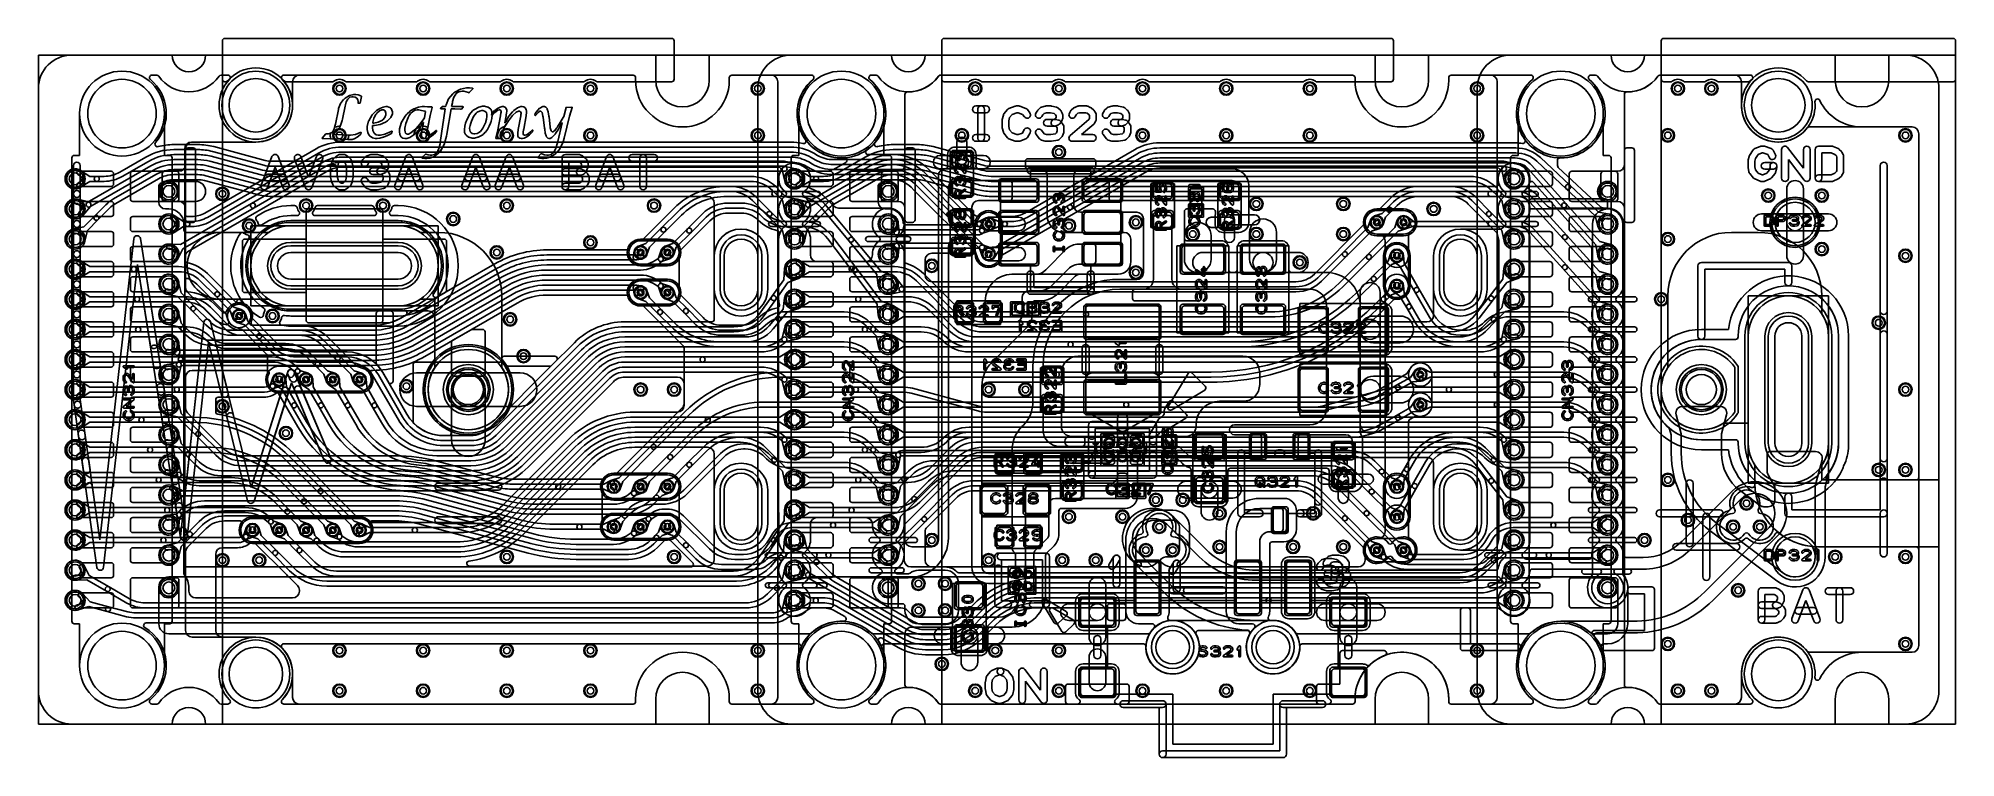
# Model space of a CAD drawing. Extents: x 0 to 57.3, y -1 to 20.5.
import ezdxf

# ---------------------------------------------------------------- set-up
doc = ezdxf.new("R2010")
doc.units = 0
for name, color, linetype in [('Hole', 1, 'CONTINUOUS'), ('L1', 3, 'CONTINUOUS'), ('L2', 3, 'CONTINUOUS'), ('L3', 3, 'CONTINUOUS'), ('L4', 3, 'CONTINUOUS'), ('MetalMask-A', 176, 'CONTINUOUS'), ('Outline', 7, 'CONTINUOUS'), ('PartsArea-A', 111, 'CONTINUOUS'), ('PartsArea-B', 111, 'CONTINUOUS'), ('PartsSilk-A', 221, 'CONTINUOUS'), ('PartsSilk-B', 221, 'CONTINUOUS'), ('Resist-A', 2, 'CONTINUOUS'), ('Resist-B', 2, 'CONTINUOUS'), ('Silk-A', 140, 'CONTINUOUS'), ('Silk-B', 140, 'CONTINUOUS')]:
    doc.layers.add(name, color=color, linetype=linetype)

msp = doc.modelspace()

# ---------------------------------------------------------------- linework, layer by layer
at = {"layer": 'Hole'}
for p, q in [((7.55, 14.1), (10.75, 14.1)), ((20.5, 13), (20.5, 14)), ((21.5, 14), (21.5, 13)), ((42, 13), (42, 14)), ((43, 14), (43, 13)), ((10.75, 13.3), (7.55, 13.3)), ((51.9, 8.4), (51.9, 11.6)), ((52.7, 11.6), (52.7, 8.4)), ((20.5, 6), (20.5, 7)), ((21.5, 7), (21.5, 6)), ((42, 6), (42, 7)), ((43, 7), (43, 6))]:
    msp.add_line(p, q, dxfattribs=at)
for centre, radius in [((2.5, 18.25), 1.025), ((6.5, 18.5), 0.8), ((9, 19), 0.1), ((11.5, 19), 0.1), ((14, 19), 0.1), ((16.5, 19), 0.1), ((21.5, 19), 0.1), ((24, 18.25), 1.025), ((28, 19), 0.1), ((30.5, 19), 0.1), ((33, 19), 0.1), ((35.5, 19), 0.1), ((38, 19), 0.1), ((43, 19), 0.1), ((45.5, 18.25), 1.025), ((49, 19), 0.1), ((50, 19), 0.1), ((52, 18.5), 0.8), ((9, 17.6), 0.1), ((11.5, 17.6), 0.1), ((14, 17.6), 0.1), ((16.5, 17.6), 0.1), ((21.5, 17.6), 0.1), ((27.6, 17.6), 0.1), ((30.5, 17.1), 0.1), ((33, 17.6), 0.1), ((35.5, 17.6), 0.1), ((38, 17.6), 0.1), ((43, 17.6), 0.1), ((48.7, 17.6), 0.1), ((55.8, 17.6), 0.1), ((1.1, 16.3), 0.175), ((3.9, 15.925), 0.175), ((22.6, 16.3), 0.175), ((25.4, 15.925), 0.175), ((44.1, 16.3), 0.175), ((46.9, 15.925), 0.175), ((1.1, 15.4), 0.175), ((5.5, 15.85), 0.1), ((8, 15.5), 0.1), ((10.3, 15.5), 0.1), ((14, 15.5), 0.1), ((18.4, 15.5), 0.1), ((22.6, 15.4), 0.175), ((36.4, 15.55), 0.1), ((39, 15.55), 0.1), ((41.7, 15.4), 0.1), ((44.1, 15.4), 0.175), ((51.7, 15.8), 0.1), ((53.3, 15.8), 0.1), ((3.9, 14.95), 0.175), ((6.3, 14.9), 0.1), ((12.4, 15.1), 0.1), ((25.4, 14.95), 0.175), ((28.4, 14.95), 0.1), ((30.8, 14.9), 0.1), ((32.8, 15), 0.1), ((40, 15), 0.1), ((40.8, 15), 0.1), ((46.9, 14.95), 0.175), ((1.1, 14.5), 0.175), ((16.5, 14.4), 0.1), ((22.6, 14.5), 0.175), ((34.5, 14.65), 0.1), ((36.4, 14.65), 0.1), ((39, 14.65), 0.1), ((44.1, 14.5), 0.175), ((48.7, 14.5), 0.1), ((1.1, 13.6), 0.175), ((3.9, 14.05), 0.175), ((13.7, 14.1), 0.1), ((18, 14.1), 0.1), ((18.8, 14.1), 0.1), ((22.6, 13.6), 0.175), ((25.4, 14.05), 0.175), ((26.7, 13.7), 0.1), ((28.4, 14.05), 0.1), ((37.7, 13.8), 0.1), ((40.6, 14), 0.1), ((44.1, 13.6), 0.175), ((46.9, 14.05), 0.175), ((53.3, 14.2), 0.1), ((55.8, 14), 0.1), ((3.9, 13.15), 0.175), ((25.4, 13.15), 0.175), ((32.8, 13.5), 0.1), ((40.6, 13.1), 0.1), ((46.9, 13.15), 0.175), ((1.1, 12.7), 0.175), ((18, 12.9), 0.1), ((18.8, 12.9), 0.1), ((22.6, 12.7), 0.175), ((44.1, 12.7), 0.175), ((48.5, 12.7), 0.1), ((3.9, 12.25), 0.175), ((6, 12.2), 0.1), ((7, 12.2), 0.1), ((14.1, 12.1), 0.1), ((25.4, 12.25), 0.175), ((46.9, 12.25), 0.175), ((55, 12), 0.1), ((1.1, 11.8), 0.175), ((3.9, 11.35), 0.175), ((22.6, 11.8), 0.175), ((25.4, 11.35), 0.175), ((44.1, 11.8), 0.175), ((46.9, 11.35), 0.175), ((1.1, 10.9), 0.175), ((14.5, 11), 0.1), ((22.6, 10.9), 0.175), ((44.1, 10.9), 0.175), ((3.9, 10.45), 0.175), ((7.2, 10.3), 0.1), ((8, 10.3), 0.1), ((8.8, 10.3), 0.1), ((9.6, 10.3), 0.1), ((12.85, 10), 0.45), ((25.4, 10.45), 0.175), ((41.3, 10.45), 0.1), ((46.9, 10.45), 0.175), ((49.7, 10), 0.45), ((1.1, 10), 0.175), ((11, 10.1), 0.1), ((18, 10), 0.1), ((19, 10), 0.1), ((22.6, 10), 0.175), ((28.4, 10), 0.1), ((29.5, 10), 0.1), ((44.1, 10), 0.175), ((55.8, 10), 0.1), ((1.1, 9.1), 0.175), ((3.9, 9.55), 0.175), ((5.5, 9.5), 0.1), ((22.6, 9.1), 0.175), ((25.4, 9.55), 0.175), ((41.3, 9.55), 0.1), ((44.1, 9.1), 0.175), ((46.9, 9.55), 0.175), ((3.9, 8.65), 0.175), ((7.4, 8.7), 0.1), ((25.4, 8.65), 0.175), ((46.9, 8.65), 0.175), ((1.1, 8.2), 0.175), ((22.6, 8.2), 0.175), ((44.1, 8.2), 0.175), ((1.1, 7.3), 0.175), ((3.9, 7.75), 0.175), ((22.6, 7.3), 0.175), ((25.4, 7.75), 0.175), ((44.1, 7.3), 0.175), ((46.9, 7.75), 0.175), ((55, 7.6), 0.1), ((55.8, 7.6), 0.1), ((3.9, 6.85), 0.175), ((17.2, 7.1), 0.1), ((18, 7.1), 0.1), ((18.8, 7.1), 0.1), ((25.4, 6.85), 0.175), ((40.6, 7.1), 0.1), ((46.9, 6.85), 0.175), ((48.7, 7.3), 0.1), ((1.1, 6.4), 0.175), ((22.6, 6.4), 0.175), ((33.4, 6.7), 0.1), ((34.2, 6.7), 0.1), ((35.3, 6.3), 0.1), ((38.1, 6.3), 0.1), ((44.1, 6.4), 0.175), ((51.05, 6.6), 0.1), ((3.9, 5.95), 0.175), ((6.4, 5.8), 0.1), ((7.2, 5.8), 0.1), ((8, 5.8), 0.1), ((8.8, 5.8), 0.1), ((9.6, 5.8), 0.1), ((17.2, 5.9), 0.1), ((18, 5.9), 0.1), ((18.8, 5.9), 0.1), ((25.4, 5.95), 0.175), ((30.8, 6.2), 0.1), ((32.4, 6.2), 0.1), ((33.5, 5.9), 0.1), ((40.6, 6.2), 0.1), ((46.9, 5.95), 0.175), ((49.3, 6.1), 0.1), ((50.65, 5.9), 0.1), ((51.45, 5.9), 0.1), ((1.1, 5.5), 0.175), ((3.9, 5.05), 0.175), ((22.6, 5.5), 0.175), ((25.4, 5.05), 0.175), ((26.7, 5.5), 0.1), ((33.1, 5.2), 0.1), ((33.9, 5.2), 0.1), ((35.3, 5.3), 0.1), ((37.5, 5.3), 0.1), ((39, 5.3), 0.1), ((40, 5.2), 0.1), ((40.8, 5.2), 0.1), ((44.1, 5.5), 0.175), ((46.9, 5.05), 0.175), ((48, 5.5), 0.1), ((1.1, 4.6), 0.175), ((5.5, 4.9), 0.1), ((6.6, 4.9), 0.1), ((14, 5), 0.1), ((19, 5), 0.1), ((22.6, 4.6), 0.175), ((28.4, 4.9), 0.1), ((30.6, 4.9), 0.1), ((31.6, 4.9), 0.1), ((44.1, 4.6), 0.175), ((53.7, 5), 0.1), ((55.8, 5), 0.1), ((3.9, 4.075), 0.175), ((25.4, 4.075), 0.175), ((26.3, 4.2), 0.1), ((27.1, 4.2), 0.1), ((46.9, 4.075), 0.175), ((50.8, 4), 0.1), ((1.1, 3.7), 0.175), ((22.6, 3.7), 0.175), ((26.3, 3.4), 0.1), ((27.1, 3.4), 0.1), ((44.1, 3.7), 0.175), ((2.5, 1.75), 1.025), ((6.5, 1.5), 0.8), ((9, 2.2), 0.1), ((11.5, 2.2), 0.1), ((14, 2.2), 0.1), ((16.5, 2.2), 0.1), ((21.5, 2.2), 0.1), ((24, 1.75), 1.025), ((28.6, 2.2), 0.1), ((30.5, 2.2), 0.1), ((33.9, 2.3), 0.5), ((36.9, 2.3), 0.5), ((43, 2.2), 0.1), ((45.5, 1.75), 1.025), ((48.7, 2.4), 0.1), ((52, 1.5), 0.8), ((55.8, 2.4), 0.1), ((27, 1.8), 0.1), ((9, 1), 0.1), ((11.5, 1), 0.1), ((14, 1), 0.1), ((16.5, 1), 0.1), ((21.5, 1), 0.1), ((28, 1), 0.1), ((30.5, 1), 0.1), ((33, 1), 0.1), ((35.5, 1), 0.1), ((38, 1), 0.1), ((43, 1), 0.1), ((49, 1), 0.1), ((50, 1), 0.1)]:
    msp.add_circle(centre, radius, dxfattribs=at)
for centre, radius, start, end in [((21, 14), 0.5, 0, 180), ((42.5, 14), 0.5, 0, 180), ((7.55, 13.7), 0.4, 90, -90), ((10.75, 13.7), 0.4, -90, 90), ((21, 13), 0.5, 180, 0), ((42.5, 13), 0.5, 180, 0), ((52.3, 11.6), 0.4, 0, 180), ((52.3, 8.4), 0.4, 180, 0), ((21, 7), 0.5, 0, 180), ((42.5, 7), 0.5, 0, 180), ((21, 6), 0.5, 180, 0), ((42.5, 6), 0.5, 180, 0)]:
    msp.add_arc(centre, radius, start, end, dxfattribs=at)
at = {"layer": 'L1'}
for p, q in [((7.60004, 18.5), (7.60004, 19.2)), ((7.80004, 19.4), (17.775, 19.4)), ((17.85, 19.325), (17.85, 19.25)), ((20.65, 19.25), (20.65, 19.325)), ((20.725, 19.4), (21.9, 19.4)), ((22.1, 19.2), (22.1, 0.8)), ((26.96176, 19.4), (39.275, 19.4)), ((39.35, 19.325), (39.35, 19.25)), ((42.15, 19.25), (42.15, 19.325)), ((42.225, 19.4), (43.4, 19.4)), ((43.6, 19.2), (43.6, 0.8)), ((48.46176, 19.4), (50.69995, 19.4)), ((50.89995, 19.2), (50.89995, 18.5)), ((25.9, 5.5), (25.9, 18.82527)), ((47.4, 1.17471), (47.4, 18.82529)), ((52.9247, 17.85), (56, 17.85)), ((4.4, 13.0511), (4.4, 17.19996)), ((4.47497, 17.225), (4.62503, 17.225)), ((4.6, 17.39996), (6.5, 17.39996)), ((25.97497, 17.225), (26.12503, 17.225)), ((27.8, 17.25004), (27.4, 17.25004)), ((27.45, 16.875), (27.45, 17.4)), ((27.75, 17.4), (27.75, 16.875)), ((47.47497, 17.225), (47.62503, 17.225)), ((56.2, 17.65), (56.2, 2.35)), ((4.4, 16.725), (4.4, 17.15003)), ((4.7, 17.15003), (4.7, 15.07497)), ((25.9, 16.725), (25.9, 17.15003)), ((26.2, 17.15003), (26.2, 15.07497)), ((26.95, 17), (27.6, 17)), ((27.17496, 17.025), (27.17496, 16.725)), ((27.325, 16.725), (27.325, 17.025)), ((27.4, 17.1), (27.8, 17.1)), ((27.8, 16.65), (27.4, 16.65)), ((27.6, 17), (28.25, 17)), ((27.875, 17.025), (27.875, 16.725)), ((28.02504, 16.725), (28.02504, 17.025)), ((29.5, 16.67497), (29.5, 16.82503)), ((29.57497, 16.9), (31.52503, 16.9)), ((31.6, 16.82503), (31.6, 16.67497)), ((47.4, 16.725), (47.4, 17.15003)), ((47.7, 17.15003), (47.7, 15.07497)), ((1.29843, 16.525), (2.175, 16.525)), ((2.175, 16.075), (1.29843, 16.075)), ((2.25, 16.45), (2.25, 16.15)), ((2.75, 15.7), (2.75, 16.45)), ((2.825, 16.525), (4.125, 16.525)), ((3.7, 15.69997), (3.7, 16.45003)), ((3.77497, 16.525), (4.2, 16.525)), ((4.2, 16.45), (4.2, 15.7)), ((22.79843, 16.525), (23.675, 16.525)), ((23.675, 16.075), (22.79843, 16.075)), ((23.75, 16.45), (23.75, 16.15)), ((24.25, 15.7), (24.25, 16.45)), ((24.325, 16.525), (25.625, 16.525)), ((25.2, 15.69997), (25.2, 16.45003)), ((25.27497, 16.525), (25.7, 16.525)), ((25.7, 16.45), (25.7, 15.7)), ((26.9, 16.4), (26.9, 5.5)), ((27.6, 16.6), (26.95, 16.6)), ((27.10415, 16.6), (27.1, 16.6)), ((27.2, 15.1), (27.2, 16.05)), ((27.325, 15.875), (27.325, 16.175)), ((27.4, 16.25), (29.02503, 16.25)), ((27.4, 16.25), (27.8, 16.25)), ((28.25, 16.6), (27.6, 16.6)), ((27.875, 16.175), (27.875, 15.875)), ((35.67504, 16.6), (28.09585, 16.6)), ((28.75, 15.725), (28.75, 16.175)), ((28.825, 16.25), (29.775, 16.25)), ((29.1, 16.17503), (29.1, 15.72497)), ((29.95004, 16.6), (29.57497, 16.6)), ((29.85, 16.175), (29.85, 15.725)), ((30.15004, 15.2), (30.15004, 16.4)), ((30.94996, 16.4), (30.94996, 15.5)), ((31.52503, 16.6), (31.14996, 16.6)), ((31.25, 15.725), (31.25, 16.175)), ((31.325, 16.25), (32.275, 16.25)), ((32, 15.72497), (32, 16.17503)), ((32.07497, 16.25), (35.675, 16.25)), ((32.35, 16.175), (32.35, 15.725)), ((33.325, 15.775), (33.325, 16.075)), ((33.4, 16.15), (33.8, 16.15)), ((33.875, 16.075), (33.875, 15.775)), ((35.325, 15.775), (35.325, 16.075)), ((35.4, 16.15), (35.8, 16.15)), ((35.875, 16.075), (35.875, 15.775)), ((35.875, 16.05), (35.875, 15.72497)), ((36.17504, 14.99996), (36.17504, 16.1)), ((44.29843, 16.525), (45.175, 16.525)), ((45.175, 16.075), (44.29843, 16.075)), ((45.25, 16.45), (45.25, 16.15)), ((45.75, 15.7), (45.75, 16.45)), ((45.825, 16.525), (47.125, 16.525)), ((46.7, 15.69997), (46.7, 16.45003)), ((46.77497, 16.525), (47.2, 16.525)), ((47.2, 16.45), (47.2, 15.7)), ((1.29843, 15.625), (2.175, 15.625)), ((2.25, 15.55), (2.25, 15.25)), ((4.125, 15.625), (2.825, 15.625)), ((4.2, 15.625), (3.77497, 15.625)), ((22.79843, 15.625), (23.675, 15.625)), ((23.75, 15.55), (23.75, 15.25)), ((25.625, 15.625), (24.325, 15.625)), ((25.7, 15.625), (25.27497, 15.625)), ((27.8, 15.8), (27.4, 15.8)), ((29.02503, 15.65), (28.1, 15.65)), ((29.775, 15.65), (28.825, 15.65)), ((32.275, 15.65), (31.325, 15.65)), ((35.80003, 15.65), (32.07497, 15.65)), ((33.8, 15.7), (33.4, 15.7)), ((34.425, 15.725), (34.425, 15.975)), ((34.425, 15.225), (34.425, 15.475)), ((34.45, 16), (34.75, 16)), ((34.75, 15.7), (34.45, 15.7)), ((34.45, 15.5), (34.75, 15.5)), ((34.775, 15.975), (34.775, 15.725)), ((34.775, 15.475), (34.775, 15.225)), ((35.8, 15.7), (35.4, 15.7)), ((44.29843, 15.625), (45.175, 15.625)), ((45.25, 15.55), (45.25, 15.25)), ((47.125, 15.625), (45.825, 15.625)), ((47.2, 15.625), (46.77497, 15.625)), ((52.25, 15), (52.25, 16)), ((52.75, 16), (52.75, 15)), ((2.175, 15.175), (1.29843, 15.175)), ((2.75, 14.8), (2.75, 15.1)), ((2.825, 15.175), (3.70157, 15.175)), ((4.4, 15.07497), (4.4, 15.425)), ((4.62503, 15), (4.47497, 15)), ((10.75, 15.05004), (7.55, 15.05004)), ((7.55, 14.9), (10.75, 14.9)), ((8, 14.5), (8, 15.32503)), ((8.07497, 15.4), (10.22503, 15.4)), ((10.3, 15.32503), (10.3, 14.5)), ((23.675, 15.175), (22.79843, 15.175)), ((24.25, 14.8), (24.25, 15.1)), ((24.325, 15.175), (25.20157, 15.175)), ((25.9, 15.07497), (25.9, 15.425)), ((26.12503, 15), (25.97497, 15)), ((27.325, 14.975), (27.325, 15.275)), ((27.4, 15.35), (27.8, 15.35)), ((27.82503, 14.9), (27.4, 14.9)), ((27.8, 14.9), (27.4, 14.9)), ((27.875, 15.275), (27.875, 14.975)), ((27.9, 15.45), (27.9, 14.97497)), ((28.4, 15.15), (29.3, 15.15)), ((28.75, 14.775), (28.75, 15.225)), ((28.825, 15.3), (29.775, 15.3)), ((29.85, 15.225), (29.85, 14.775)), ((31.14996, 15.3), (32.82496, 15.3)), ((31.25, 14.775), (31.25, 15.225)), ((31.325, 15.3), (32.275, 15.3)), ((32.35, 15.225), (32.35, 14.775)), ((33.02496, 15.1), (33.02496, 13.49036)), ((33.325, 14.925), (33.325, 15.225)), ((33.325, 13.3), (33.325, 15.12503)), ((33.39997, 15.2), (33.80003, 15.2)), ((33.4, 15.3), (33.8, 15.3)), ((33.875, 15.225), (33.875, 14.925)), ((33.875, 15.12503), (33.875, 13.3)), ((34.25, 14.52504), (34.25, 15.325)), ((34.325, 15.4), (35.10108, 15.4)), ((34.75, 15.2), (34.45, 15.2)), ((35.05, 15.15), (35.6, 15.15)), ((35.17496, 15.225), (35.17496, 14.925)), ((35.17608, 15.325), (35.17608, 15.2509)), ((35.325, 14.925), (35.325, 15.225)), ((35.4, 15.3), (35.8, 15.3)), ((35.45, 14.55), (35.45, 15.075)), ((35.6, 15.225), (36.35, 15.225)), ((36.35, 14.925), (35.6, 14.925)), ((35.75, 15.075), (35.75, 14.55)), ((35.875, 15.225), (35.875, 14.925)), ((40.8, 15.35004), (40, 15.35004)), ((45.175, 15.175), (44.29843, 15.175)), ((45.75, 14.8), (45.75, 15.1)), ((45.825, 15.175), (46.70157, 15.175)), ((47.4, 15.07497), (47.4, 15.425)), ((47.62503, 15), (47.47497, 15)), ((51.5, 15.25), (52.5, 15.25)), ((52.25, 14), (52.25, 15)), ((52.5, 15.25), (53.5, 15.25)), ((52.75, 15), (52.75, 14)), ((1.29843, 14.725), (2.175, 14.725)), ((2.25, 14.65), (2.25, 14.35)), ((3.70157, 14.725), (2.825, 14.725)), ((6.1, 12.97497), (6.1, 14.42503)), ((6.17497, 14.5), (8, 14.5)), ((10.3, 14.5), (12.12503, 14.5)), ((12.2, 14.42503), (12.2, 12.96905)), ((18.79994, 14.45008), (18, 14.45008)), ((22.79843, 14.725), (23.675, 14.725)), ((23.75, 14.65), (23.75, 14.35)), ((25.20157, 14.725), (24.325, 14.725)), ((27.325, 14.125), (27.325, 14.425)), ((27.4, 14.5), (27.82503, 14.5)), ((27.4, 14.5), (27.8, 14.5)), ((27.875, 14.425), (27.875, 14.125)), ((27.9, 14.42503), (27.9, 4.7)), ((29.3, 14.75), (28.4, 14.75)), ((29.775, 14.7), (28.825, 14.7)), ((28.825, 14.35), (29.775, 14.35)), ((32.45004, 14.7), (30.65004, 14.7)), ((31.08486, 14.35), (31.52503, 14.35)), ((32.275, 14.7), (31.325, 14.7)), ((31.325, 14.35), (32.275, 14.35)), ((32.65004, 13.825), (32.65004, 14.5)), ((33.8, 14.85), (33.4, 14.85)), ((34.25, 13.9), (34.25, 14.6)), ((35.35, 14.45004), (34.325, 14.45004)), ((35.6, 14.85), (35.05, 14.85)), ((35.05, 14.6), (35.05, 13.9)), ((35.8, 14.85), (35.4, 14.85)), ((35.4, 14.69996), (35.87504, 14.69996)), ((37.15, 14.45004), (36.05, 14.45004)), ((36.2, 13.9), (36.2, 14.7)), ((37, 14.7), (37, 13.9)), ((40, 14.64996), (40.8, 14.64996)), ((44.29843, 14.725), (45.175, 14.725)), ((45.25, 14.65), (45.25, 14.35)), ((46.70157, 14.725), (45.825, 14.725)), ((52.5, 14.75), (51.5, 14.75)), ((53.5, 14.75), (52.5, 14.75)), ((2.175, 14.275), (1.29843, 14.275)), ((1.29843, 13.825), (2.175, 13.825)), ((2.75, 13.9), (2.75, 14.2)), ((2.825, 14.275), (3.70157, 14.275)), ((3.70157, 13.825), (2.825, 13.825)), ((13.63864, 13.75636), (11.91158, 12.75924)), ((17.60233, 14.17504), (15.20116, 14.17504)), ((15.20116, 14.025), (17.85, 14.025)), ((17.85, 13.875), (15.20116, 13.875)), ((17.7759, 13.9616), (17.8024, 14.13093)), ((18.03093, 13.9024), (17.8616, 13.8759)), ((17.9506, 14.10773), (17.94, 14.04)), ((17.94, 14.04), (18.00773, 14.0506)), ((18.53089, 13.9258), (18.61032, 14.16341)), ((18.86341, 13.91032), (18.6258, 13.83089)), ((18.75258, 14.11585), (18.72081, 14.02081)), ((18.72081, 14.02081), (18.81585, 14.05258)), ((19.15004, 12.9), (19.15004, 14.09676)), ((20.19996, 14), (20.19996, 13)), ((21.80004, 13), (21.80004, 14)), ((23.675, 14.275), (22.79843, 14.275)), ((22.79843, 13.825), (23.675, 13.825)), ((24.25, 13.9), (24.25, 14.2)), ((24.325, 14.275), (25.20157, 14.275)), ((25.20157, 13.825), (24.325, 13.825)), ((27.2, 5.575), (27.2, 14.3)), ((27.8, 14.05), (27.4, 14.05)), ((28.4, 14.25), (29.3, 14.25)), ((29.3, 13.85), (28.4, 13.85)), ((28.75, 13.825), (28.75, 14.275)), ((29.85, 14.275), (29.85, 13.825)), ((30.11777, 13.59002), (30.7313, 14.20355)), ((31.25, 13.825), (31.25, 14.275)), ((31.6, 14.27503), (31.6, 13.82497)), ((32.35, 14.275), (32.35, 13.825)), ((34.175, 13.575), (34.175, 14.225)), ((34.25, 14.3), (35.35, 14.3)), ((34.8, 14.1), (36.6, 14.1)), ((35.425, 14.225), (35.425, 13.575)), ((35.57504, 13.575), (35.57504, 14.225)), ((35.82496, 14.225), (35.82496, 13.575)), ((35.975, 13.575), (35.975, 14.225)), ((36.05, 14.3), (37.15, 14.3)), ((36.6, 14.1), (37.65, 14.1)), ((37.225, 14.225), (37.225, 13.575)), ((37.37504, 13.575), (37.37504, 14.225)), ((41.69996, 14), (41.69996, 13)), ((43.30004, 13), (43.30004, 14)), ((45.175, 14.275), (44.29843, 14.275)), ((44.29843, 13.825), (45.175, 13.825)), ((45.75, 13.9), (45.75, 14.2)), ((45.825, 14.275), (46.70157, 14.275)), ((46.70157, 13.825), (45.825, 13.825)), ((2.175, 13.375), (1.29843, 13.375)), ((2.25, 13.75), (2.25, 13.45)), ((2.75, 13), (2.75, 13.3)), ((2.825, 13.375), (3.70157, 13.375)), ((4.08371, 13.01588), (4.04639, 13.18273)), ((4.19277, 13.21547), (4.26542, 12.89064)), ((10.95359, 12.0329), (13.71366, 13.62642)), ((13.78866, 13.49652), (11.02859, 11.903)), ((11.10372, 11.7731), (13.86376, 13.36661)), ((13.93876, 13.23671), (11.17872, 11.64319)), ((15.20126, 13.725), (17.9936, 13.725)), ((17.9936, 13.575), (15.20126, 13.575)), ((15.20143, 13.425), (17.9936, 13.425)), ((17.9936, 13.275), (15.20143, 13.275)), ((23.675, 13.375), (22.79843, 13.375)), ((23.75, 13.75), (23.75, 13.45)), ((24.25, 13), (24.25, 13.3)), ((24.325, 13.375), (25.20157, 13.375)), ((29.775, 13.75), (28.825, 13.75)), ((29.09275, 13.44996), (29.825, 13.44996)), ((30.77855, 13.60355), (30.27145, 13.09645)), ((30.48361, 12.88429), (30.99071, 13.39139)), ((31.52503, 13.75), (31.13211, 13.75)), ((31.13211, 13.44996), (32.275, 13.44996)), ((32.275, 13.75), (31.325, 13.75)), ((32.82496, 13.29036), (32.10083, 13.29036)), ((35.35, 13.5), (34.25, 13.5)), ((36.6, 13.5), (34.8, 13.5)), ((35.74996, 13.5), (35.65004, 13.5)), ((37.15, 13.5), (36.05, 13.5)), ((37.65, 13.5), (36.6, 13.5)), ((38.5, 13.5), (37.45004, 13.5)), ((45.175, 13.375), (44.29843, 13.375)), ((45.25, 13.75), (45.25, 13.45)), ((45.75, 13), (45.75, 13.3)), ((45.825, 13.375), (46.70157, 13.375)), ((1.29843, 12.925), (2.175, 12.925)), ((2.25, 12.85), (2.25, 12.55)), ((3.70157, 12.925), (2.825, 12.925)), ((4.15935, 12.78458), (3.83453, 12.85723)), ((3.86727, 13.00361), (4.03412, 12.96629)), ((4.03412, 12.96629), (4.08371, 13.01588)), ((4.57401, 12.36992), (4.15935, 12.78458)), ((4.26542, 12.89064), (4.68007, 12.47598)), ((5.21624, 12.15202), (4.45858, 12.90968)), ((8, 12.9), (6.17497, 12.9)), ((8, 12.07497), (8, 12.9)), ((12.16251, 12.90412), (10.87857, 12.16284)), ((11.25388, 11.51329), (14.01392, 13.10681)), ((14.08892, 12.9769), (11.32888, 11.38338)), ((11.4039, 11.25348), (14.16392, 12.84699)), ((14.23892, 12.71708), (11.4789, 11.12358)), ((15.20142, 13.12499), (17.85001, 13.12499)), ((17.85001, 12.97499), (15.20142, 12.97499)), ((15.20142, 12.82495), (17.60232, 12.82495)), ((17.8024, 12.8691), (17.77592, 13.0384)), ((17.8616, 13.12408), (18.0309, 13.0976)), ((18.00772, 12.9494), (17.94001, 12.95999)), ((17.94001, 12.95999), (17.9506, 12.89228)), ((18.61032, 12.83659), (18.53089, 13.0742)), ((18.6258, 13.16911), (18.86341, 13.08968)), ((18.81585, 12.94742), (18.72081, 12.97919)), ((18.72081, 12.97919), (18.75258, 12.88415)), ((22.79843, 12.925), (23.675, 12.925)), ((23.75, 12.85), (23.75, 12.55)), ((25.20157, 12.925), (24.325, 12.925)), ((28.3, 12.09997), (28.3, 12.65)), ((29.4, 12.75), (29.4, 12.225)), ((29.91789, 12.95), (29.6, 12.95)), ((29.77501, 12.64996), (29.91789, 12.64996)), ((32.325, 13), (38, 13)), ((32.7, 12.72497), (32.7, 12.92503)), ((32.77497, 13), (33.025, 13)), ((34.67503, 12.65), (32.77497, 12.65)), ((34.175, 13), (34.67503, 13)), ((34.75, 12.92503), (34.75, 12.72497)), ((39.5, 11.8), (39.5, 12.9)), ((40.1, 12.9), (40.1, 11.8)), ((44.29843, 12.925), (45.175, 12.925)), ((45.25, 12.85), (45.25, 12.55)), ((46.70157, 12.925), (45.825, 12.925)), ((2.175, 12.475), (1.29843, 12.475)), ((2.75, 12.1), (2.75, 12.4)), ((2.825, 12.475), (3.70157, 12.475)), ((3.86726, 12.10361), (4.03413, 12.06629)), ((4.03413, 12.06629), (4.0837, 12.11589)), ((4.0837, 12.11589), (4.04639, 12.28273)), ((4.19277, 12.31547), (4.26541, 11.99065)), ((5.00408, 11.93985), (4.57401, 12.36992)), ((4.68007, 12.47598), (5.11014, 12.04592)), ((10.75, 12.5), (7.55, 12.5)), ((7.55, 12.34996), (10.75, 12.34996)), ((10.98391, 12.22366), (10.87856, 12.16284)), ((11.55392, 10.99364), (14.31393, 12.58715)), ((18, 12.54996), (18.8, 12.54996)), ((23.675, 12.475), (22.79843, 12.475)), ((24.25, 12.1), (24.25, 12.4)), ((24.325, 12.475), (25.20157, 12.475)), ((27.45, 12.1), (27.45, 12.5)), ((27.525, 12.575), (27.825, 12.575)), ((27.9, 12.5), (27.9, 12.1)), ((28.3, 12.1), (28.3, 12.5)), ((28.375, 12.575), (28.675, 12.575)), ((28.75, 12.5), (28.75, 12.1)), ((29.1, 12.25), (29.1, 12.55)), ((29.125, 12.575), (29.375, 12.575)), ((29.375, 12.225), (29.125, 12.225)), ((29.4, 12.55), (29.4, 12.25)), ((29.6, 12.25), (29.6, 12.55)), ((29.625, 12.575), (29.875, 12.575)), ((29.875, 12.225), (29.625, 12.225)), ((29.70004, 12.225), (29.70004, 12.57499)), ((29.9, 12.55), (29.9, 12.25)), ((31.3, 11.625), (31.3, 12.425)), ((31.375, 12.5), (33.425, 12.5)), ((33.5, 12.425), (33.5, 11.625)), ((34.175, 11.775), (34.175, 12.425)), ((34.25, 12.5), (35.35, 12.5)), ((35.425, 12.425), (35.425, 11.775)), ((35.975, 11.775), (35.975, 12.425)), ((36.05, 12.5), (37.15, 12.5)), ((37.225, 12.425), (37.225, 11.775)), ((37.7, 11.25), (37.7, 12.35)), ((37.775, 12.425), (38.425, 12.425)), ((38.5, 12.5), (38.5, 9.45)), ((38.5, 12.35), (38.5, 11.25)), ((39.5, 11.25), (39.5, 12.35)), ((40.225, 12.57504), (39.575, 12.57504)), ((39.575, 12.425), (40.225, 12.425)), ((39.9, 12.2), (40.7, 12.2)), ((40.3, 12.35), (40.3, 11.25)), ((40.45004, 11.25), (40.45004, 12.35)), ((45.175, 12.475), (44.29843, 12.475)), ((45.75, 12.1), (45.75, 12.4)), ((45.825, 12.475), (46.70157, 12.475)), ((1.29843, 12.025), (2.175, 12.025)), ((2.175, 11.575), (1.29843, 11.575)), ((2.25, 11.95), (2.25, 11.65)), ((2.75, 11.2), (2.75, 11.5)), ((3.70157, 12.025), (2.825, 12.025)), ((2.825, 11.575), (3.70157, 11.575)), ((4.15935, 11.88458), (3.83452, 11.95723)), ((4.27401, 11.76992), (4.15935, 11.88458)), ((4.26541, 11.99065), (4.38007, 11.87598)), ((4.40408, 11.63985), (4.27401, 11.76992)), ((4.38007, 11.87598), (4.51015, 11.74592)), ((5.16421, 11.475), (9.99121, 11.475)), ((5.76421, 11.775), (9.99109, 11.775)), ((9.99109, 11.625), (5.76421, 11.625)), ((9.99109, 11.92504), (6.37502, 11.92504)), ((10.49033, 12), (8.07497, 12)), ((12.38749, 11.4749), (12.93319, 11.78996)), ((12.97067, 11.8), (13.27503, 11.8)), ((13.35, 11.72503), (13.35, 10.47497)), ((22.79843, 12.025), (23.675, 12.025)), ((23.675, 11.575), (22.79843, 11.575)), ((23.75, 11.95), (23.75, 11.65)), ((24.25, 11.2), (24.25, 11.5)), ((25.20157, 12.025), (24.325, 12.025)), ((24.325, 11.575), (25.20157, 11.575)), ((27.825, 12.025), (27.525, 12.025)), ((29.2, 12.025), (28.37497, 12.025)), ((28.675, 12.025), (28.375, 12.025)), ((28.49289, 10.81129), (29.53812, 11.85652)), ((33.425, 11.55), (31.375, 11.55)), ((35.35, 11.7), (34.25, 11.7)), ((37.15, 11.7), (36.05, 11.7)), ((39.5, 10), (39.5, 11.8)), ((40.1, 11.8), (40.1, 10)), ((44.29843, 12.025), (45.175, 12.025)), ((45.175, 11.575), (44.29843, 11.575)), ((45.25, 11.95), (45.25, 11.65)), ((45.75, 11.2), (45.75, 11.5)), ((46.70157, 12.025), (45.825, 12.025)), ((45.825, 11.575), (46.70157, 11.575)), ((50.72499, 11.50004), (49.7, 11.50004)), ((50.79996, 11.6), (50.79996, 11.57501)), ((51.1, 8.4), (51.1, 11.6)), ((53.5, 11.6), (53.5, 8.4)), ((53.80004, 8.4), (53.80004, 11.6)), ((1.29843, 11.125), (2.175, 11.125)), ((2.25, 11.05), (2.25, 10.75)), ((3.70157, 11.125), (2.825, 11.125)), ((4.14284, 11.02534), (3.87137, 11.05137)), ((3.88569, 11.20069), (4.04753, 11.18517)), ((4.04753, 11.18517), (4.06483, 11.20247)), ((4.06483, 11.20247), (4.04931, 11.36431)), ((4.15, 11.175), (9.99138, 11.175)), ((9.99138, 11.025), (4.15, 11.025)), ((4.19863, 11.37863), (4.22466, 11.10716)), ((9.99121, 11.325), (5.16421, 11.325)), ((12.35, 10.47497), (12.35, 11.40997)), ((22.79843, 11.125), (23.675, 11.125)), ((23.75, 11.05), (23.75, 10.75)), ((25.20157, 11.125), (24.325, 11.125)), ((36, 11), (31.075, 11)), ((38.425, 11.175), (37.775, 11.175)), ((39.5, 10.85004), (39.5, 10.94996)), ((40.225, 11.175), (39.575, 11.175)), ((39.575, 11.02496), (40.225, 11.02496)), ((40.7, 11.4), (39.9, 11.4)), ((44.29843, 11.125), (45.175, 11.125)), ((45.25, 11.05), (45.25, 10.75)), ((46.70157, 11.125), (45.825, 11.125)), ((2.175, 10.675), (1.29843, 10.675)), ((2.75, 10.3), (2.75, 10.6)), ((2.825, 10.675), (3.70157, 10.675)), ((3.83453, 10.74277), (4.18061, 10.82017)), ((4.03412, 10.63371), (3.86727, 10.59639)), ((4.08371, 10.58412), (4.03412, 10.63371)), ((4.04639, 10.41727), (4.08371, 10.58412)), ((4.27017, 10.73061), (4.19277, 10.38453)), ((4.32498, 10.875), (9.99139, 10.875)), ((9.99139, 10.725), (4.32498, 10.725)), ((4.4, 9.4511), (4.4, 10.37496)), ((4.6, 10.57496), (6.82493, 10.57496)), ((9.97507, 10.57496), (9.99139, 10.57496)), ((11.3, 10.5), (12.85, 10.5)), ((13.27503, 10.4), (12.42497, 10.4)), ((12.85, 10.5), (14.4, 10.5)), ((23.675, 10.675), (22.79843, 10.675)), ((24.25, 10.3), (24.25, 10.6)), ((24.325, 10.675), (25.20157, 10.675)), ((29.72496, 10.7), (29.72496, 9.63917)), ((30.025, 10.42497), (30.025, 10.7)), ((30.025, 10.275), (30.025, 10.575)), ((30.50003, 10.35), (30.09997, 10.35)), ((30.1, 10.65), (30.5, 10.65)), ((30.575, 10.575), (30.575, 10.275)), ((30.575, 10.5), (30.575, 10.42497)), ((31.5, 10.5), (33.3, 10.5)), ((36.5, 10.15), (36.5, 10.5)), ((37.7, 9.45), (37.7, 10.55)), ((37.775, 10.625), (38.425, 10.625)), ((38.5, 10.55), (38.5, 9.45)), ((39.5, 9.45), (39.5, 10.55)), ((40.225, 10.77504), (39.575, 10.77504)), ((39.575, 10.625), (40.225, 10.625)), ((39.9, 10.4), (40.7, 10.4)), ((40.3, 10.55), (40.3, 9.45)), ((40.45004, 9.45), (40.45004, 10.55)), ((45.175, 10.675), (44.29843, 10.675)), ((45.75, 10.3), (45.75, 10.6)), ((45.825, 10.675), (46.70157, 10.675)), ((50.7, 10.64031), (50.7, 9.35969)), ((1.29843, 10.225), (2.175, 10.225)), ((2.175, 9.775), (1.29843, 9.775)), ((2.25, 10.15), (2.25, 9.85)), ((3.70157, 10.225), (2.825, 10.225)), ((2.825, 9.775), (3.70157, 9.775)), ((7.2, 9.94996), (9.6, 9.94996)), ((12.35, 8.5), (12.35, 10)), ((13.35, 10), (13.35, 8.5)), ((22.79843, 10.225), (23.675, 10.225)), ((23.675, 9.775), (22.79843, 9.775)), ((23.75, 10.15), (23.75, 9.85)), ((25.20157, 10.225), (24.325, 10.225)), ((24.325, 9.775), (25.20157, 9.775)), ((28.2, 4.7), (28.2, 10.10419)), ((30.5, 10.2), (30.1, 10.2)), ((30.1, 9.8), (30.5, 9.8)), ((31.3, 9.453), (31.3, 10.3)), ((31.3, 9.375), (31.3, 10.175)), ((31.375, 10.25), (33.425, 10.25)), ((33.5, 10.3), (33.5, 9.45245)), ((33.5, 10.175), (33.5, 9.375)), ((39.5, 9), (39.5, 10)), ((40.1, 10), (40.1, 9)), ((44.29843, 10.225), (45.175, 10.225)), ((45.175, 9.775), (44.29843, 9.775)), ((45.25, 10.15), (45.25, 9.85)), ((46.70157, 10.225), (45.825, 10.225)), ((45.825, 9.775), (46.70157, 9.775)), ((1.29843, 9.325), (2.175, 9.325)), ((2.25, 9.25), (2.25, 8.95)), ((2.75, 9.4), (2.75, 9.7)), ((3.70157, 9.325), (2.825, 9.325)), ((4.15935, 9.18458), (3.83453, 9.25723)), ((3.86727, 9.40361), (4.03412, 9.36629)), ((4.03412, 9.36629), (4.08371, 9.41588)), ((4.08371, 9.41588), (4.04639, 9.58273)), ((4.72401, 8.61992), (4.15935, 9.18458)), ((4.19277, 9.61547), (4.26542, 9.29064)), ((4.26542, 9.29064), (4.83007, 8.72598)), ((5.51624, 8.25202), (4.45858, 9.30968)), ((12.85, 9.5), (11.3, 9.5)), ((14.4, 9.5), (12.85, 9.5)), ((22.79843, 9.325), (23.675, 9.325)), ((23.75, 9.25), (23.75, 8.95)), ((24.25, 9.4), (24.25, 9.7)), ((25.20157, 9.325), (24.325, 9.325)), ((30.025, 9.425), (30.025, 9.725)), ((30.025, 8.8), (30.025, 9.57503)), ((30.09997, 9.65), (30.50003, 9.65)), ((30.5, 9.35), (30.1, 9.35)), ((30.575, 9.725), (30.575, 9.425)), ((30.575, 9.57503), (30.575, 8.9)), ((31.3, 9.37498), (31.29999, 9.447)), ((31.40979, 9.3), (31.37497, 9.3)), ((33.425, 9.3), (31.375, 9.3)), ((32.32335, 8.77256), (31.40979, 9.3)), ((33.39021, 9.3), (32.47696, 8.77274)), ((33.42503, 9.3), (33.39021, 9.3)), ((33.5, 9.44755), (33.5, 9.37497)), ((35.3, 9.65), (36, 9.65)), ((38.425, 9.375), (37.775, 9.375)), ((40.225, 9.375), (39.575, 9.375)), ((39.575, 9.22496), (40.225, 9.22496)), ((40.7, 9.6), (39.9, 9.6)), ((44.29843, 9.325), (45.175, 9.325)), ((45.25, 9.25), (45.25, 8.95)), ((45.75, 9.4), (45.75, 9.7)), ((46.70157, 9.325), (45.825, 9.325)), ((49.1, 8.67366), (48.94604, 9.24824)), ((49.17497, 9.5), (50.22503, 9.5)), ((50.45396, 9.24824), (50.3, 8.67366)), ((2.175, 8.875), (1.29843, 8.875)), ((2.75, 8.5), (2.75, 8.8)), ((2.825, 8.875), (3.70157, 8.875)), ((4.08371, 8.51588), (4.04639, 8.68273)), ((4.19277, 8.71547), (4.26542, 8.39064)), ((5.30408, 8.03985), (4.72401, 8.61992)), ((4.83007, 8.72598), (5.41014, 8.14592)), ((23.675, 8.875), (22.79843, 8.875)), ((24.25, 8.5), (24.25, 8.8)), ((24.325, 8.875), (25.20157, 8.875)), ((29.43207, 8.93207), (29.39289, 8.89289)), ((30.825, 8.6), (31.95, 8.6)), ((30.875, 8.6), (31.20003, 8.6)), ((31.862, 8.642), (32.0875, 8.642)), ((32.25, 8.4), (32.25, 9.15)), ((32.55, 9.15), (32.55, 8.4)), ((32.7125, 8.642), (32.938, 8.642)), ((32.85, 8.6), (33.75, 8.6)), ((33.65, 8.6), (33.95, 8.6)), ((33.77497, 8.6), (34.3, 8.6)), ((34.6, 8.9), (34.6, 8.95)), ((34.675, 8.65), (35.325, 8.65)), ((38, 8.95), (35.75, 8.95)), ((35.75, 8.65), (36.47503, 8.65)), ((36.325, 8.65), (36.575, 8.65)), ((37.625, 8.65), (37.875, 8.65)), ((37.72497, 8.65), (39.075, 8.65)), ((39.5, 8.73402), (39.5, 9.14996)), ((45.175, 8.875), (44.29843, 8.875)), ((45.75, 8.5), (45.75, 8.8)), ((45.825, 8.875), (46.70157, 8.875)), ((48.74974, 8.82158), (48.79741, 8.64366)), ((48.79996, 8.62426), (48.79996, 8.1)), ((49.1, 8.1), (49.1, 8.67366)), ((50.3, 8.67366), (50.3, 8.1)), ((1.29843, 8.425), (2.175, 8.425)), ((2.25, 8.35), (2.25, 8.05)), ((3.70157, 8.425), (2.825, 8.425)), ((4.15935, 8.28458), (3.83453, 8.35723)), ((3.86727, 8.50361), (4.03412, 8.46629)), ((4.03412, 8.46629), (4.08371, 8.51588)), ((4.42401, 8.01992), (4.15935, 8.28458)), ((4.26542, 8.39064), (4.53007, 8.12598)), ((4.53007, 8.12598), (4.81014, 7.84592)), ((10.68543, 8.02504), (6.06421, 8.02504)), ((22.79843, 8.425), (23.675, 8.425)), ((23.75, 8.35), (23.75, 8.05)), ((25.20157, 8.425), (24.325, 8.425)), ((28.725, 8.075), (29.025, 8.075)), ((29.1, 8.18579), (29.1, 5.28284)), ((29.5, 7.59997), (29.5, 8.02503)), ((29.57497, 8.1), (31.42503, 8.1)), ((29.575, 8.075), (29.875, 8.075)), ((31.20003, 8.3), (30.525, 8.3)), ((30.7, 8.05), (31.1, 8.05)), ((31.95, 8.3), (30.825, 8.3)), ((30.85, 8.1), (31.95, 8.1)), ((31.275, 8.52503), (31.275, 8.37497)), ((31.5, 8.02503), (31.5, 7.92497)), ((31.787, 8.3125), (31.787, 8.567)), ((31.787, 7.833), (31.787, 8.0875)), ((32, 8.2375), (31.862, 8.2375)), ((31.862, 8.1625), (32, 8.1625)), ((32.1625, 8.567), (32.1625, 8.4)), ((32.6375, 8.4), (32.6375, 8.567)), ((32.938, 8.2375), (32.8, 8.2375)), ((32.8, 8.1625), (32.938, 8.1625)), ((33.75, 8.3), (32.85, 8.3)), ((33.013, 8.567), (33.013, 8.3125)), ((33.013, 8.0875), (33.013, 7.833)), ((33.625, 8.325), (33.625, 8.575)), ((33.625, 7.825), (33.625, 8.075)), ((33.95, 8.3), (33.65, 8.3)), ((33.65, 8.1), (33.95, 8.1)), ((33.7, 8.37497), (33.7, 8.52503)), ((34.01716, 8.3), (33.77497, 8.3)), ((33.975, 8.575), (33.975, 8.325)), ((33.975, 8.075), (33.975, 7.825)), ((34.39142, 8.00858), (34.15858, 8.24142)), ((34.6, 8.005), (34.6, 8.575)), ((35.4, 8.575), (35.4, 8.005)), ((36.25, 8.025), (36.25, 8.575)), ((36.55, 8.57503), (36.55, 8.02497)), ((36.65, 8.575), (36.65, 8.025)), ((37.55, 8.025), (37.55, 8.575)), ((37.65, 8.02497), (37.65, 8.57503)), ((37.95, 8.575), (37.95, 8.025)), ((38.725, 8.025), (38.725, 8.325)), ((38.8, 8.4), (39.2, 8.4)), ((39.275, 8.45), (39.275, 8.02497)), ((39.275, 8.325), (39.275, 8.025)), ((39.57504, 7.24996), (39.57504, 8.45)), ((44.29843, 8.425), (45.175, 8.425)), ((45.25, 8.35), (45.25, 8.05)), ((46.70157, 8.425), (45.825, 8.425)), ((51.66906, 7.55), (51.66906, 8.07503)), ((51.74403, 8.15), (53.11435, 8.15)), ((2.175, 7.975), (1.29843, 7.975)), ((1.29843, 7.525), (2.175, 7.525)), ((2.25, 7.45), (2.25, 7.15)), ((2.75, 7.6), (2.75, 7.9)), ((2.825, 7.975), (3.70157, 7.975)), ((3.70157, 7.525), (2.825, 7.525)), ((4.18061, 7.37983), (3.83453, 7.45723)), ((3.86727, 7.60361), (4.03412, 7.56629)), ((4.03412, 7.56629), (4.08371, 7.61588)), ((4.08371, 7.61588), (4.04639, 7.78273)), ((4.19277, 7.81547), (4.27017, 7.46939)), ((4.70408, 7.73985), (4.42401, 8.01992)), ((5.46421, 7.575), (10.68545, 7.575)), ((6.06421, 7.875), (10.68543, 7.875)), ((10.68543, 7.725), (6.06421, 7.725)), ((13.61657, 7.0957), (11.83071, 7.57422)), ((11.86953, 7.71911), (13.65539, 7.24059)), ((13.69422, 7.38552), (11.90836, 7.86404)), ((18.8, 7.45004), (17.20001, 7.45005)), ((23.675, 7.975), (22.79843, 7.975)), ((22.79843, 7.525), (23.675, 7.525)), ((23.75, 7.45), (23.75, 7.15)), ((24.25, 7.6), (24.25, 7.9)), ((24.325, 7.975), (25.20157, 7.975)), ((25.20157, 7.525), (24.325, 7.525)), ((28.65, 7.6), (28.65, 8)), ((29.025, 7.525), (28.725, 7.525)), ((29.1, 8), (29.1, 7.6)), ((29.5, 7.6), (29.5, 8)), ((31.10003, 7.525), (29.57497, 7.525)), ((29.875, 7.525), (29.575, 7.525)), ((29.95, 8), (29.95, 7.6)), ((30.625, 7.675), (30.625, 7.975)), ((31.1, 7.6), (30.7, 7.6)), ((31.95, 7.8), (30.85, 7.8)), ((31.175, 7.975), (31.175, 7.675)), ((31.175, 7.65), (31.175, 7.59997)), ((31.42503, 7.85), (31.375, 7.85)), ((32.0875, 7.758), (31.862, 7.758)), ((32.1625, 8), (32.1625, 7.833)), ((32.25, 7), (32.25, 8)), ((32.32497, 7.5), (32.47503, 7.5)), ((32.55, 8), (32.55, 7)), ((32.6375, 7.833), (32.6375, 8)), ((32.938, 7.758), (32.7125, 7.758)), ((32.85004, 6.82497), (32.85004, 7.925)), ((32.92504, 8), (33.76897, 8)), ((33.95, 7.8), (33.65, 7.8)), ((33.77497, 7.99996), (33.94465, 7.99996)), ((33.99824, 7.97744), (34.17926, 7.79642)), ((34.44996, 7.59707), (34.44996, 6.725)), ((36.47503, 7.95), (34.53284, 7.95)), ((35.325, 7.93), (34.675, 7.93)), ((35.55, 6.82497), (35.55, 7.575)), ((35.625, 7.65), (38.49996, 7.65)), ((36.575, 7.95), (36.325, 7.95)), ((37.875, 7.95), (37.625, 7.95)), ((39.20003, 7.95), (37.72497, 7.95)), ((38.4, 7.475), (39, 7.475)), ((38.57496, 7.575), (38.57496, 7.175)), ((38.725, 7.175), (38.725, 7.475)), ((39.2, 7.95), (38.8, 7.95)), ((38.8, 7.55), (39.2, 7.55)), ((39, 7.475), (39.75, 7.475)), ((39.275, 7.475), (39.275, 7.175)), ((45.175, 7.975), (44.29843, 7.975)), ((44.29843, 7.525), (45.175, 7.525)), ((45.25, 7.45), (45.25, 7.15)), ((45.75, 7.6), (45.75, 7.9)), ((45.825, 7.975), (46.70157, 7.975)), ((46.70157, 7.525), (45.825, 7.525)), ((51.89999, 7.09642), (51.69585, 7.45001)), ((53.30754, 7.89824), (53.1, 7.12366)), ((53.40259, 7.09367), (53.51452, 7.51141)), ((2.175, 7.075), (1.29843, 7.075)), ((2.75, 6.7), (2.75, 7)), ((2.825, 7.075), (3.70157, 7.075)), ((4.11885, 6.90749), (3.96765, 6.98388)), ((4.03529, 7.11776), (4.33382, 6.96694)), ((4.12627, 6.84815), (4.11885, 6.90749)), ((4.3, 6.975), (10.68542, 6.975)), ((4.80781, 7.275), (10.68542, 7.275)), ((10.68542, 7.125), (4.80781, 7.125)), ((10.68545, 7.425), (5.46421, 7.425)), ((13.93202, 6.39), (11.67541, 6.99466)), ((11.71423, 7.13955), (13.97084, 6.53489)), ((14.00974, 6.67978), (11.75308, 7.28445)), ((11.7919, 7.42934), (14.04856, 6.82467)), ((16.84932, 7.32504), (14.15361, 7.32504)), ((14.15361, 7.175), (15.53681, 7.175)), ((15.53681, 7.025), (14.15361, 7.025)), ((15.53681, 7.175), (16.90234, 7.175)), ((16.90234, 7.025), (15.53681, 7.025)), ((17.04083, 7.41177), (16.8828, 7.33293)), ((16.90234, 7.175), (17.11071, 7.27896)), ((17.11071, 6.92104), (16.90234, 7.025)), ((17.17767, 7.14474), (17.088, 7.1)), ((17.088, 7.1), (17.17767, 7.05526)), ((17.73089, 6.9258), (17.81032, 7.16341)), ((17.74897, 6.95505), (17.74899, 6.95505)), ((18.06341, 6.91032), (17.8258, 6.83089)), ((17.95258, 7.11585), (17.92081, 7.02081)), ((17.92081, 7.02081), (18.01585, 7.05258)), ((18.41942, 6.82548), (18.53649, 6.94255)), ((18.53649, 6.94255), (18.61032, 7.16341)), ((18.86341, 6.91032), (18.64255, 6.83649)), ((18.75258, 7.11585), (18.72081, 7.02081)), ((18.72081, 7.02081), (18.81585, 7.05258)), ((19.15004, 5.9), (19.15004, 7.1)), ((20.19996, 7), (20.19996, 6)), ((21.80004, 6), (21.80004, 7)), ((23.675, 7.075), (22.79843, 7.075)), ((24.25, 6.7), (24.25, 7)), ((24.325, 7.075), (25.20157, 7.075)), ((28.2, 6.375), (28.2, 7.025)), ((28.275, 7.1), (28.845, 7.1)), ((28.92, 7.025), (28.92, 6.375)), ((29.48, 6.375), (29.48, 7.025)), ((29.5, 4.07497), (29.5, 7)), ((29.555, 7.1), (30.125, 7.1)), ((29.7, 7.2), (32.05, 7.2)), ((30.2, 7.025), (30.2, 6.375)), ((30.625, 6.825), (30.625, 7.125)), ((30.7, 7.2), (31.1, 7.2)), ((31.175, 7.125), (31.175, 6.825)), ((32.25, 7.4), (32.25, 7.42503)), ((32.25, 6.825), (32.25, 7.125)), ((32.275, 7.15), (32.525, 7.15)), ((32.55, 7.42503), (32.55, 6.82497)), ((32.55, 7.125), (32.55, 6.825)), ((32.75, 6.825), (32.75, 7.125)), ((32.775, 7.15), (33.025, 7.15)), ((33.05, 7.125), (33.05, 6.825)), ((34.3, 7.26), (35, 7.26)), ((34.6, 6.725), (34.6, 7.295)), ((34.675, 7.37), (35.325, 7.37)), ((34.75, 6.35), (34.75, 7.01)), ((35, 7.26), (35.7, 7.26)), ((35.25, 7.01), (35.25, 6.35)), ((35.4, 7.295), (35.4, 6.725)), ((39, 7.175), (38.4, 7.175)), ((39.2, 7.1), (38.8, 7.1)), ((38.8, 6.94996), (39.27504, 6.94996)), ((38.85, 6.75), (38.85, 7.325)), ((39.75, 7.175), (39, 7.175)), ((39.15, 7.325), (39.15, 6.75)), ((41.69996, 7), (41.69996, 6)), ((43.30004, 6), (43.30004, 7)), ((45.175, 7.075), (44.29843, 7.075)), ((45.75, 6.7), (45.75, 7)), ((45.825, 7.075), (46.70157, 7.075)), ((50.86, 6.98), (51.44667, 6.54)), ((51.89999, 6.7), (51.89999, 7.09642)), ((53.1, 7.12366), (53.1, 6.0049)), ((53.40004, 6.0065), (53.40004, 7.07427)), ((1.29843, 6.625), (2.175, 6.625)), ((2.25, 6.55), (2.25, 6.25)), ((3.70157, 6.625), (2.825, 6.625)), ((3.99852, 6.73689), (4.12627, 6.84815)), ((4.34926, 6.84344), (4.09704, 6.62377)), ((4.11603, 6.27209), (4.15052, 6.30658)), ((4.15052, 6.30658), (4.20408, 6.36014)), ((10.68542, 6.825), (4.3, 6.825)), ((4.96421, 6.675), (10.68543, 6.675)), ((10.68543, 6.525), (4.96421, 6.525)), ((5.56421, 6.375), (10.68541, 6.375)), ((14.75652, 5.54793), (11.52012, 6.41511)), ((11.55894, 6.56), (14.79534, 5.69281)), ((14.36333, 5.96385), (11.59776, 6.70489)), ((11.63658, 6.84978), (14.40215, 6.10874)), ((14.80554, 6.425), (17.63579, 6.425)), ((14.80561, 6.725), (17.1936, 6.725)), ((17.1936, 6.575), (14.80561, 6.575)), ((18.28985, 6.69593), (18.41942, 6.82548)), ((18.52548, 6.71942), (18.39592, 6.58986)), ((18.64255, 6.83649), (18.52548, 6.71942)), ((22.79843, 6.625), (23.675, 6.625)), ((23.75, 6.55), (23.75, 6.25)), ((25.20157, 6.625), (24.325, 6.625)), ((30.2, 6.55), (30.2, 5.68284)), ((32.47503, 6.75), (30.4, 6.75)), ((30.50004, 5.68284), (30.50004, 6.37496)), ((30.57504, 6.44996), (32.47503, 6.44996)), ((31.1, 6.75), (30.7, 6.75)), ((32.525, 6.8), (32.275, 6.8)), ((33.025, 6.8), (32.775, 6.8)), ((33.9, 6.40004), (33.4, 6.40004)), ((35, 6.76), (34.3, 6.76)), ((35.325, 6.65), (34.675, 6.65)), ((34.675, 6.49996), (35.325, 6.49996)), ((35.7, 6.76), (35, 6.76)), ((35.55004, 6.725), (35.55004, 6.82252)), ((37.225, 6.75004), (36.5, 6.75004)), ((36.5, 6.45), (37.12503, 6.45)), ((36.9, 5.825), (36.9, 6.375)), ((36.975, 6.45), (37.225, 6.45)), ((37.2, 6.37503), (37.2, 5.82497)), ((37.3, 6.375), (37.3, 5.825)), ((37.60004, 5.825), (37.60004, 6.375)), ((44.29843, 6.625), (45.175, 6.625)), ((45.25, 6.55), (45.25, 6.25)), ((46.70157, 6.625), (45.825, 6.625)), ((51.56667, 6.5), (51.69999, 6.5)), ((2.175, 6.175), (1.29843, 6.175)), ((2.75, 5.8), (2.75, 6.1)), ((2.825, 6.175), (3.70157, 6.175)), ((3.87137, 6.24863), (4.11603, 6.27209)), ((4.04753, 6.11483), (3.88569, 6.09931)), ((4.06483, 6.09753), (4.04753, 6.11483)), ((4.04931, 5.93569), (4.06483, 6.09753)), ((4.15936, 5.41542), (4.47401, 5.73007)), ((4.22209, 6.16603), (4.19863, 5.92137)), ((4.25658, 6.20052), (4.22209, 6.16603)), ((4.31015, 6.25407), (4.25658, 6.20052)), ((4.45858, 5.29032), (5.01623, 5.84798)), ((4.47401, 5.73007), (4.80408, 6.06015)), ((4.91014, 5.95408), (4.58007, 5.62401)), ((10.68541, 6.225), (5.56421, 6.225)), ((5.56421, 6.07496), (6.02493, 6.07496)), ((9.97507, 6.07496), (10.68541, 6.07496)), ((11.40363, 5.98041), (14.64003, 5.11322)), ((14.67886, 5.25815), (11.44246, 6.12533)), ((11.48128, 6.27022), (14.71768, 5.40303)), ((17.63579, 6.275), (14.80554, 6.275)), ((15.41802, 5.975), (16.16901, 5.975)), ((16.16901, 5.825), (15.41802, 5.825)), ((16.16901, 5.975), (16.90234, 5.975)), ((16.90234, 5.825), (16.16901, 5.825)), ((16.90234, 5.975), (17.11071, 6.07896)), ((17.11071, 5.72104), (16.90234, 5.825)), ((17.17767, 5.94474), (17.088, 5.9)), ((17.088, 5.9), (17.17767, 5.85526)), ((17.73089, 5.7258), (17.81032, 5.96341)), ((17.95258, 5.91585), (17.92081, 5.82081)), ((17.92081, 5.82081), (18.01585, 5.85258)), ((18.41942, 5.62548), (18.53649, 5.74255)), ((18.53649, 5.74255), (18.61032, 5.96341)), ((18.75258, 5.91585), (18.72081, 5.82081)), ((18.72081, 5.82081), (18.81585, 5.85258)), ((23.675, 6.175), (22.79843, 6.175)), ((24.25, 5.8), (24.25, 6.1)), ((24.325, 6.175), (25.20157, 6.175)), ((28.845, 6.3), (28.275, 6.3)), ((28.65, 5.4), (28.65, 5.8)), ((28.725, 5.875), (29.025, 5.875)), ((29.1, 5.8), (29.1, 5.4)), ((29.5, 5.4), (29.5, 5.8)), ((30.125, 6.3), (29.555, 6.3)), ((29.575, 5.875), (29.875, 5.875)), ((29.95, 5.8), (29.95, 5.4)), ((33.4, 6.1), (33.9, 6.1)), ((34.1, 5.9), (34.1, 5.2)), ((34.40004, 5.2), (34.40004, 5.9)), ((35.49996, 5.75), (35.49996, 3.375)), ((35.8, 4.57497), (35.8, 5.75)), ((37.12503, 5.75), (36.8, 5.75)), ((37.225, 5.75), (36.975, 5.75)), ((45.175, 6.175), (44.29843, 6.175)), ((45.75, 5.8), (45.75, 6.1)), ((45.825, 6.175), (46.70157, 6.175)), ((49.95998, 5.77997), (51.95783, 4.28158)), ((52.14, 4.52), (50.14, 6.02)), ((53.1, 5.9951), (53.1, 5)), ((53.40004, 5), (53.40004, 5.994)), ((1.29843, 5.725), (2.175, 5.725)), ((2.175, 5.275), (1.29843, 5.275)), ((2.25, 5.65), (2.25, 5.35)), ((2.75, 4.9), (2.75, 5.2)), ((3.70157, 5.725), (2.825, 5.725)), ((2.825, 5.275), (3.70157, 5.275)), ((3.83453, 5.34277), (4.15936, 5.41542)), ((4.03412, 5.23371), (3.86727, 5.19639)), ((4.08371, 5.18412), (4.03412, 5.23371)), ((4.04639, 5.01727), (4.08371, 5.18412)), ((4.26542, 5.30936), (4.19277, 4.98453)), ((4.58007, 5.62401), (4.26542, 5.30936)), ((6.4, 5.44996), (9.6, 5.44996)), ((16.07, 5.225), (17.63579, 5.225)), ((16.07002, 5.525), (17.1936, 5.525)), ((17.1936, 5.375), (16.07002, 5.375)), ((18.06341, 5.71032), (17.8258, 5.63089)), ((18.28985, 5.49593), (18.41942, 5.62548)), ((18.52548, 5.51942), (18.39592, 5.38986)), ((18.50201, 5.28377), (18.71117, 5.49291)), ((18.64255, 5.63649), (18.52548, 5.51942)), ((18.86341, 5.71032), (18.64255, 5.63649)), ((18.74123, 5.51127), (18.91017, 5.56775)), ((22.79843, 5.725), (23.675, 5.725)), ((23.675, 5.275), (22.79843, 5.275)), ((23.75, 5.65), (23.75, 5.35)), ((24.25, 4.9), (24.25, 5.2)), ((25.20157, 5.725), (24.325, 5.725)), ((24.325, 5.275), (25.20157, 5.275)), ((26.7, 5.3), (26.1, 5.3)), ((29.025, 5.325), (28.725, 5.325)), ((29.875, 5.325), (29.575, 5.325)), ((30.14142, 5.54142), (29.80858, 5.20858)), ((30.12252, 5.0982), (30.35358, 5.32926)), ((32.49996, 5.5), (32.49996, 3.375)), ((32.8, 4.57497), (32.8, 5.5)), ((36.5, 5.45), (36.5, 4.57497)), ((36.80004, 3.375), (36.80004, 5.37496)), ((36.87504, 5.44996), (37.225, 5.44996)), ((40.8, 5.55004), (40, 5.55004)), ((44.29843, 5.725), (45.175, 5.725)), ((45.175, 5.275), (44.29843, 5.275)), ((45.25, 5.65), (45.25, 5.35)), ((45.75, 4.9), (45.75, 5.2)), ((46.70157, 5.725), (45.825, 5.725)), ((45.825, 5.275), (46.70157, 5.275)), ((1.29843, 4.825), (2.175, 4.825)), ((2.25, 4.75), (2.25, 4.45)), ((3.70157, 4.825), (2.825, 4.825)), ((4.4, 2.80004), (4.4, 5.1489)), ((17.63579, 5.075), (16.07, 5.075)), ((16.07, 4.92496), (17.63579, 4.92496)), ((22.79843, 4.825), (23.675, 4.825)), ((23.75, 4.75), (23.75, 4.45)), ((25.20157, 4.825), (24.325, 4.825)), ((29.036, 4.4575), (29.036, 4.589)), ((29.111, 4.664), (29.2425, 4.664)), ((29.15858, 5.14142), (29.17804, 5.12196)), ((29.2, 5.06895), (29.2, 4.57497)), ((29.3175, 4.589), (29.3175, 4.475)), ((29.4825, 4.475), (29.4825, 4.589)), ((29.5575, 4.664), (29.689, 4.664)), ((29.75, 5.06716), (29.75, 4.07497)), ((29.764, 4.589), (29.764, 4.4575)), ((30.1, 3.9), (30.1, 5.04461)), ((32.8, 3.375), (32.8, 4.775)), ((32.875, 4.85), (33.425, 4.85)), ((33.5, 4.8), (33.5, 4.57497)), ((33.5, 4.775), (33.5, 3.375)), ((33.9, 5), (33.7, 5)), ((33.80004, 3.375), (33.80004, 4.62499)), ((33.87501, 4.69996), (33.9, 4.69996)), ((35.8, 3.375), (35.8, 4.775)), ((35.875, 4.85), (36.425, 4.85)), ((36.5, 4.775), (36.5, 3.375)), ((37.14996, 4.775), (37.14996, 3.375)), ((37.3, 3.375), (37.3, 4.775)), ((37.925, 5.00004), (37.375, 5.00004)), ((37.375, 4.85), (37.925, 4.85)), ((38, 4.775), (38, 3.375)), ((38.15004, 3.375), (38.15004, 4.775)), ((40, 4.84996), (40.8, 4.84996)), ((44.29843, 4.825), (45.175, 4.825)), ((45.25, 4.75), (45.25, 4.45)), ((46.70157, 4.825), (45.825, 4.825)), ((2.175, 4.375), (1.29843, 4.375)), ((2.75, 3.55), (2.75, 4.3)), ((2.825, 4.375), (4.125, 4.375)), ((4.2, 4.3), (4.2, 3.55)), ((23.675, 4.375), (22.79843, 4.375)), ((24.25, 3.55), (24.25, 4.3)), ((24.325, 4.375), (25.625, 4.375)), ((25.4, 3.54997), (25.4, 4.30003)), ((25.47497, 4.375), (26, 4.375)), ((25.7, 4.3), (25.7, 3.55)), ((27.425, 3.555), (27.425, 4.125)), ((27.5, 4.2), (28.15, 4.2)), ((28.225, 4.125), (28.225, 3.555)), ((29.12503, 4.5), (28.4, 4.5)), ((28.4, 4.2), (29.19395, 4.2)), ((29.036, 4.011), (29.036, 4.1425)), ((29.225, 4.3825), (29.111, 4.3825)), ((29.111, 4.2175), (29.225, 4.2175)), ((29.24696, 4.17804), (29.27804, 4.14696)), ((29.3, 4.09395), (29.3, 3.8)), ((29.3175, 4.125), (29.3175, 4.011)), ((29.4825, 4.011), (29.4825, 4.125)), ((29.689, 4.3825), (29.575, 4.3825)), ((29.575, 4.2175), (29.689, 4.2175)), ((29.764, 4.1425), (29.764, 4.011)), ((31.4, 3.35), (31.4, 4.15)), ((31.9, 4.15), (31.9, 3.35)), ((33.42503, 4.5), (32.87497, 4.5)), ((36.42503, 4.5), (35.87497, 4.5)), ((38.9, 3.35), (38.9, 4.1)), ((39.4, 4.1), (39.4, 3.35)), ((45.175, 4.375), (44.29843, 4.375)), ((45.75, 3.55), (45.75, 4.3)), ((45.825, 4.375), (47.125, 4.375)), ((47.2, 4.3), (47.2, 3.55)), ((1.29843, 3.925), (2.175, 3.925)), ((2.175, 3.475), (1.29843, 3.475)), ((2.25, 3.85), (2.25, 3.55)), ((4.125, 3.475), (2.825, 3.475)), ((22.79843, 3.925), (23.675, 3.925)), ((23.675, 3.475), (22.79843, 3.475)), ((23.75, 3.85), (23.75, 3.55)), ((25.625, 3.475), (24.325, 3.475)), ((25.77574, 3.475), (25.47497, 3.475)), ((28.15, 3.48), (27.5, 3.48)), ((29.2425, 3.936), (29.111, 3.936)), ((29.689, 3.936), (29.5575, 3.936)), ((29.67503, 4), (29.57497, 4)), ((30.8, 3.6), (31.65, 3.6)), ((30.99996, 3.675), (30.99996, 3.025)), ((31.15, 3.025), (31.15, 3.675)), ((32.075, 3.90004), (31.225, 3.90004)), ((31.225, 3.75), (32.075, 3.75)), ((31.95, 3.17497), (31.95, 3.52503)), ((32.02497, 3.6), (32.42503, 3.6)), ((32.15, 3.675), (32.15, 3.025)), ((32.30004, 3.025), (32.30004, 3.675)), ((32.5, 3.52503), (32.5, 3.17497)), ((38.45, 3.6), (39.15, 3.6)), ((38.49996, 3.675), (38.49996, 3.025)), ((38.65, 3.025), (38.65, 3.675)), ((39.575, 3.90004), (38.725, 3.90004)), ((38.725, 3.75), (39.575, 3.75)), ((39.15, 3.6), (40, 3.6)), ((39.65, 3.675), (39.65, 3.025)), ((39.80004, 3.025), (39.80004, 3.675)), ((44.29843, 3.925), (45.175, 3.925)), ((45.175, 3.475), (44.29843, 3.475)), ((45.25, 3.85), (45.25, 3.55)), ((47.125, 3.475), (45.825, 3.475)), ((26.08713, 3.28787), (25.98787, 3.38713)), ((26.1, 2.9), (27.19999, 2.9)), ((28.7, 3.2), (26.29926, 3.2)), ((27.025, 2.9), (27.825, 2.9)), ((27.5, 2.92), (28.15, 2.92)), ((27.825, 2.9), (28.625, 2.9)), ((28.45001, 2.9), (29.1, 2.9)), ((31.65, 3.1), (30.8, 3.1)), ((32.075, 2.95), (31.225, 2.95)), ((31.4, 2.6), (31.4, 3.35)), ((31.9, 3.35), (31.9, 2.6)), ((32.42503, 3.1), (32.02497, 3.1)), ((33.425, 3.3), (32.875, 3.3)), ((32.875, 2.99996), (33.28753, 2.99996)), ((36.425, 3.3), (35.875, 3.3)), ((35.875, 2.99996), (36.28753, 2.99996)), ((37.925, 3.3), (37.375, 3.3)), ((37.375, 3.14996), (37.925, 3.14996)), ((39.15, 3.1), (38.45, 3.1)), ((39.575, 2.95), (38.725, 2.95)), ((38.9, 2.6), (38.9, 3.35)), ((40, 3.1), (39.15, 3.1)), ((39.4, 3.35), (39.4, 2.6)), ((6.5, 2.60004), (4.6, 2.60004)), ((25.9, 1.17473), (25.9, 2.7)), ((27.825, 2.4), (27.025, 2.4)), ((27.27496, 2.82503), (27.27496, 2.275)), ((27.425, 2.275), (27.425, 2.845)), ((27.575, 1.85), (27.575, 2.56)), ((28.625, 2.4), (27.825, 2.4)), ((28.075, 2.56), (28.075, 1.85)), ((28.225, 2.845), (28.225, 2.275)), ((28.37504, 2.275), (28.37504, 2.82503)), ((31.225, 2.79996), (32.075, 2.79996)), ((38.725, 2.79996), (39.575, 2.79996)), ((28.15, 2.2), (27.5, 2.2)), ((27.5, 2.04996), (28.15, 2.04996)), ((32.075, 1.80004), (31.225, 1.80004)), ((31.4, 1.25), (31.4, 2)), ((31.9, 2), (31.9, 1.25)), ((39.575, 1.80004), (38.725, 1.80004)), ((38.9, 1.2), (38.9, 2.125)), ((38.975, 2.2), (40.21615, 2.2)), ((56, 2.15), (52.9247, 2.15)), ((7.60004, 0.8), (7.60004, 1.5)), ((30.77497, 1.2), (32.52503, 1.2)), ((30.99996, 1.575), (30.99996, 0.925)), ((31.15, 0.925), (31.15, 1.575)), ((31.225, 1.65), (32.075, 1.65)), ((32.15, 1.575), (32.15, 0.925)), ((32.30004, 0.925), (32.30004, 1.575)), ((38.27497, 1.2), (38.9, 1.2)), ((38.49996, 1.575), (38.49996, 0.925)), ((38.65, 0.925), (38.65, 1.575)), ((38.725, 1.65), (39.575, 1.65)), ((39.65, 1.575), (39.65, 0.925)), ((50.89995, 1.5), (50.89995, 0.8)), ((17.775, 0.6), (7.80004, 0.6)), ((17.85, 0.75), (17.85, 0.675)), ((20.65, 0.675), (20.65, 0.75)), ((21.9, 0.6), (20.725, 0.6)), ((31.0591, 0.6), (26.96176, 0.6)), ((30.7, 0.67497), (30.7, 1.12503)), ((32.52503, 0.6), (30.77497, 0.6)), ((32.075, 0.85), (31.225, 0.85)), ((38.5591, 0.6), (32.2409, 0.6)), ((32.6, 1.12503), (32.6, 0.67497)), ((38.2, 0.67497), (38.2, 1.12503)), ((39.275, 0.6), (38.27497, 0.6)), ((39.575, 0.85), (38.725, 0.85)), ((39.35, 0.75), (39.35, 0.675)), ((42.15, 0.675), (42.15, 0.75)), ((43.4, 0.6), (42.225, 0.6)), ((50.69995, 0.6), (48.46176, 0.6))]:
    msp.add_line(p, q, dxfattribs=at)
for centre, radius in [((9, 19), 0.2), ((11.5, 19), 0.2), ((14, 19), 0.2), ((16.5, 19), 0.2), ((21.5, 19), 0.2), ((28, 19), 0.2), ((30.5, 19), 0.2), ((33, 19), 0.2), ((35.5, 19), 0.2), ((38, 19), 0.2), ((43, 19), 0.2), ((49, 19), 0.2), ((50, 19), 0.2), ((9, 17.6), 0.2), ((11.5, 17.6), 0.2), ((14, 17.6), 0.2), ((16.5, 17.6), 0.2), ((21.5, 17.6), 0.2), ((27.6, 17.6), 0.2), ((33, 17.6), 0.2), ((35.5, 17.6), 0.2), ((38, 17.6), 0.2), ((43, 17.6), 0.2), ((48.7, 17.6), 0.2), ((55.8, 17.6), 0.2), ((30.5, 17.1), 0.2), ((1.1, 16.3), 0.3), ((3.9, 15.925), 0.3), ((5.5, 15.85), 0.2), ((22.6, 16.3), 0.3), ((25.4, 15.925), 0.3), ((44.1, 16.3), 0.3), ((46.9, 15.925), 0.3), ((1.1, 15.4), 0.3), ((8, 15.5), 0.2), ((10.3, 15.5), 0.2), ((14, 15.5), 0.2), ((18.4, 15.5), 0.2), ((22.6, 15.4), 0.3), ((36.4, 15.55), 0.2), ((39, 15.55), 0.2), ((41.7, 15.4), 0.2), ((44.1, 15.4), 0.3), ((51.7, 15.8), 0.2), ((52.5, 15), 0.6), ((53.3, 15.8), 0.2), ((3.9, 14.95), 0.3), ((6.3, 14.9), 0.2), ((12.4, 15.1), 0.2), ((25.4, 14.95), 0.3), ((28.4, 14.95), 0.2), ((30.8, 14.9), 0.2), ((32.8, 15), 0.2), ((40, 15), 0.2), ((40.8, 15), 0.2), ((46.9, 14.95), 0.3), ((1.1, 14.5), 0.3), ((3.9, 14.05), 0.3), ((16.5, 14.4), 0.2), ((22.6, 14.5), 0.3), ((25.4, 14.05), 0.3), ((34.5, 14.65), 0.2), ((36.4, 14.65), 0.2), ((39, 14.65), 0.2), ((44.1, 14.5), 0.3), ((46.9, 14.05), 0.3), ((48.7, 14.5), 0.2), ((53.3, 14.2), 0.2), ((1.1, 13.6), 0.3), ((13.7, 14.1), 0.2), ((18, 14.1), 0.2), ((18.8, 14.1), 0.2), ((22.6, 13.6), 0.3), ((26.7, 13.7), 0.2), ((28.4, 14.05), 0.2), ((37.7, 13.8), 0.2), ((40.6, 14), 0.2), ((44.1, 13.6), 0.3), ((55.8, 14), 0.2), ((3.9, 13.15), 0.3), ((25.4, 13.15), 0.3), ((32.8, 13.5), 0.2), ((40.6, 13.1), 0.2), ((46.9, 13.15), 0.3), ((1.1, 12.7), 0.3), ((18, 12.9), 0.2), ((18.8, 12.9), 0.2), ((22.6, 12.7), 0.3), ((44.1, 12.7), 0.3), ((48.5, 12.7), 0.2), ((1.1, 11.8), 0.3), ((3.9, 12.25), 0.3), ((6, 12.2), 0.2), ((7, 12.2), 0.2), ((14.1, 12.1), 0.2), ((22.6, 11.8), 0.3), ((25.4, 12.25), 0.3), ((44.1, 11.8), 0.3), ((46.9, 12.25), 0.3), ((55, 12), 0.2), ((3.9, 11.35), 0.3), ((25.4, 11.35), 0.3), ((46.9, 11.35), 0.3), ((1.1, 10.9), 0.3), ((14.5, 11), 0.2), ((22.6, 10.9), 0.3), ((44.1, 10.9), 0.3), ((3.9, 10.45), 0.3), ((7.2, 10.3), 0.2), ((8, 10.3), 0.2), ((8.8, 10.3), 0.2), ((9.6, 10.3), 0.2), ((12.85, 10), 0.6), ((25.4, 10.45), 0.3), ((41.3, 10.45), 0.2), ((46.9, 10.45), 0.3), ((49.7, 10), 0.6), ((1.1, 10), 0.3), ((3.9, 9.55), 0.3), ((11, 10.1), 0.2), ((18, 10), 0.2), ((19, 10), 0.2), ((22.6, 10), 0.3), ((25.4, 9.55), 0.3), ((28.4, 10), 0.2), ((29.5, 10), 0.2), ((41.3, 9.55), 0.2), ((44.1, 10), 0.3), ((46.9, 9.55), 0.3), ((55.8, 10), 0.2), ((1.1, 9.1), 0.3), ((5.5, 9.5), 0.2), ((22.6, 9.1), 0.3), ((44.1, 9.1), 0.3), ((3.9, 8.65), 0.3), ((7.4, 8.7), 0.2), ((25.4, 8.65), 0.3), ((46.9, 8.65), 0.3), ((1.1, 8.2), 0.3), ((3.9, 7.75), 0.3), ((22.6, 8.2), 0.3), ((25.4, 7.75), 0.3), ((32, 8.4), 0.1625), ((32, 8), 0.1625), ((32.4, 8.4), 0.1625), ((32.4, 8), 0.1625), ((32.8, 8.4), 0.1625), ((32.8, 8), 0.1625), ((44.1, 8.2), 0.3), ((46.9, 7.75), 0.3), ((1.1, 7.3), 0.3), ((22.6, 7.3), 0.3), ((44.1, 7.3), 0.3), ((48.7, 7.3), 0.2), ((55, 7.6), 0.2), ((55.8, 7.6), 0.2), ((3.9, 6.85), 0.3), ((17.2, 7.1), 0.2), ((18, 7.1), 0.2), ((18.8, 7.1), 0.2), ((25.4, 6.85), 0.3), ((33.4, 6.7), 0.2), ((34.2, 6.7), 0.2), ((40.6, 7.1), 0.2), ((46.9, 6.85), 0.3), ((1.1, 6.4), 0.3), ((22.6, 6.4), 0.3), ((30.8, 6.2), 0.2), ((32.4, 6.2), 0.2), ((35.3, 6.3), 0.2), ((38.1, 6.3), 0.2), ((40.6, 6.2), 0.2), ((44.1, 6.4), 0.3), ((51.05, 6.6), 0.2), ((1.1, 5.5), 0.3), ((3.9, 5.95), 0.3), ((6.4, 5.8), 0.2), ((7.2, 5.8), 0.2), ((8, 5.8), 0.2), ((8.8, 5.8), 0.2), ((9.6, 5.8), 0.2), ((17.2, 5.9), 0.2), ((18, 5.9), 0.2), ((18.8, 5.9), 0.2), ((22.6, 5.5), 0.3), ((25.4, 5.95), 0.3), ((33.5, 5.9), 0.2), ((44.1, 5.5), 0.3), ((46.9, 5.95), 0.3), ((49.3, 6.1), 0.2), ((50.65, 5.9), 0.2), ((51.45, 5.9), 0.2), ((3.9, 5.05), 0.3), ((14, 5), 0.2), ((19, 5), 0.2), ((25.4, 5.05), 0.3), ((26.7, 5.5), 0.2), ((33.1, 5.2), 0.2), ((33.9, 5.2), 0.2), ((35.3, 5.3), 0.2), ((37.5, 5.3), 0.2), ((39, 5.3), 0.2), ((40, 5.2), 0.2), ((40.8, 5.2), 0.2), ((46.9, 5.05), 0.3), ((48, 5.5), 0.2), ((52.5, 5), 0.6), ((53.7, 5), 0.2), ((55.8, 5), 0.2), ((1.1, 4.6), 0.3), ((5.5, 4.9), 0.2), ((6.6, 4.9), 0.2), ((22.6, 4.6), 0.3), ((28.4, 4.9), 0.2), ((30.6, 4.9), 0.2), ((31.6, 4.9), 0.2), ((44.1, 4.6), 0.3), ((3.9, 4.075), 0.3), ((25.4, 4.075), 0.3), ((26.3, 4.2), 0.2), ((27.1, 4.2), 0.2), ((29.225, 4.475), 0.0925), ((29.225, 4.125), 0.0925), ((29.575, 4.475), 0.0925), ((29.575, 4.125), 0.0925), ((46.9, 4.075), 0.3), ((50.8, 4), 0.2), ((1.1, 3.7), 0.3), ((22.6, 3.7), 0.3), ((26.3, 3.4), 0.2), ((27.1, 3.4), 0.2), ((44.1, 3.7), 0.3), ((9, 2.2), 0.2), ((11.5, 2.2), 0.2), ((14, 2.2), 0.2), ((16.5, 2.2), 0.2), ((21.5, 2.2), 0.2), ((28.6, 2.2), 0.2), ((30.5, 2.2), 0.2), ((43, 2.2), 0.2), ((48.7, 2.4), 0.2), ((55.8, 2.4), 0.2), ((27, 1.8), 0.2), ((9, 1), 0.2), ((11.5, 1), 0.2), ((14, 1), 0.2), ((16.5, 1), 0.2), ((21.5, 1), 0.2), ((28, 1), 0.2), ((30.5, 1), 0.2), ((33, 1), 0.2), ((35.5, 1), 0.2), ((38, 1), 0.2), ((43, 1), 0.2), ((49, 1), 0.2), ((50, 1), 0.2)]:
    msp.add_circle(centre, radius, dxfattribs=at)
for centre, radius, start, end in [((7.80004, 19.2), 0.2, 90, 180), ((17.775, 19.325), 0.075, 0, 90), ((19.25, 19.25), 1.4, 180, 0), ((20.725, 19.325), 0.075, 90, 180), ((21.9, 19.2), 0.2, 0, 90), ((25.99999, 20), 1.1, -91.21841, -35.097291), ((26.96132, 19.32443), 0.07497, 144.380583, 144.900296), ((26.96174, 19.32502), 0.07497, 135, 144.934097), ((26.96176, 19.325), 0.075, 90, 135), ((39.275, 19.325), 0.075, 0, 90), ((40.75, 19.25), 1.4, 180, 0), ((42.225, 19.325), 0.075, 90, 180), ((43.4, 19.2), 0.2, 0, 90), ((47.5, 19.99999), 1.1, -91.220493, -35.06102), ((48.46176, 19.32503), 0.07498, 90, 144.938488), ((50.69995, 19.2), 0.2, 0, 90), ((6.5, 18.5), 1.10004, -90, 0), ((25.975, 18.82527), 0.075, 89.992361, 180), ((25.97501, 18.8253), 0.07497, 88.784701, 90), ((47.47497, 18.82529), 0.07497, 88.77706, 180), ((52, 18.5), 1.10005, 180, -90), ((52, 18.5), 1.10004, -89.938019, -38.096495), ((52.9247, 17.77503), 0.07497, 90, 141.901148), ((56, 17.65), 0.2, 0, 90), ((4.6, 17.19996), 0.2, 90, 180), ((4.47497, 17.15003), 0.07497, 90, 180), ((4.62503, 17.15003), 0.07497, 0, 90), ((25.97497, 17.15003), 0.07497, 90, 180), ((26.12503, 17.15003), 0.07497, 0, 90), ((27.4, 17.025), 0.22504, 90, 180), ((27.6, 17.4), 0.15, 0, 180), ((27.8, 17.025), 0.22504, 0, 90), ((47.47497, 17.15003), 0.07497, 90, 180), ((47.62503, 17.15003), 0.07497, 0, 90), ((52.00127, 17.32499), 0.07497, 90.06114, 90.970633), ((4.2, 16.725), 0.2, -90, 0), ((25.7, 16.725), 0.2, -90, 0), ((26.95, 16.8), 0.2, 90, -90), ((27.10415, 16.675), 0.075, -90, 0), ((27.40001, 16.72499), 0.22505, 179.997454, -170.410861), ((27.10418, 16.67501), 0.07497, -0.007642, 9.590481), ((27.4, 17.025), 0.075, 90, 180), ((27.4, 16.725), 0.075, 180, -90), ((27.6, 16.8), 0.2, 90, -90), ((27.6, 16.875), 0.15, 180, 0), ((27.6, 16.8), 0.2, -90, 90), ((27.8, 17.025), 0.075, 0, 90), ((27.8, 16.725), 0.075, -90, 0), ((28.09582, 16.67501), 0.07497, 170.409519, 180), ((28.09585, 16.675), 0.075, 179.992361, -90), ((27.79999, 16.72499), 0.22505, -9.589139, 0.002546), ((28.25, 16.8), 0.2, -90, 90), ((29.57497, 16.82503), 0.07497, 90, 180), ((29.57497, 16.67497), 0.07497, 180, -90), ((31.52503, 16.82503), 0.07497, 0, 90), ((31.52503, 16.67497), 0.07497, -90, 0), ((47.2, 16.725), 0.2, -90, 0), ((1.1, 16.3), 0.3, 48.590571, -48.590571), ((2.175, 16.45), 0.075, 0, 90), ((2.175, 16.15), 0.075, -90, 0), ((2.825, 16.45), 0.075, 90, 180), ((3.77497, 16.45003), 0.07497, 90, 180), ((4.125, 16.45), 0.075, 0, 90), ((22.6, 16.3), 0.3, 48.590571, -48.590571), ((23.675, 16.45), 0.075, 0, 90), ((23.675, 16.15), 0.075, -90, 0), ((24.325, 16.45), 0.075, 90, 180), ((25.27497, 16.45003), 0.07497, 90, 180), ((25.625, 16.45), 0.075, 0, 90), ((27.1, 16.4), 0.2, 90, 180), ((27.4, 16.05), 0.2, 90, 180), ((27.4, 16.175), 0.075, 90, 180), ((27.8, 16.175), 0.075, 0, 90), ((28.825, 16.175), 0.075, 90, 180), ((29.02503, 16.17503), 0.07497, 0, 90), ((29.775, 16.175), 0.075, 0, 90), ((29.95004, 16.4), 0.2, 0, 90), ((31.14996, 16.4), 0.2, 90, 180), ((31.325, 16.175), 0.075, 90, 180), ((32.07497, 16.17503), 0.07497, 90, 180), ((32.275, 16.175), 0.075, 0, 90), ((33.4, 16.075), 0.075, 90, 180), ((33.8, 16.075), 0.075, 0, 90), ((35.4, 16.075), 0.075, 90, 180), ((35.675, 16.05), 0.2, 0, 90), ((35.67504, 16.1), 0.5, 0, 90), ((35.8, 16.075), 0.075, 0, 90), ((44.1, 16.3), 0.3, 48.590571, -48.590571), ((45.175, 16.45), 0.075, 0, 90), ((45.175, 16.15), 0.075, -90, 0), ((45.825, 16.45), 0.075, 90, 180), ((46.77497, 16.45003), 0.07497, 90, 180), ((47.125, 16.45), 0.075, 0, 90), ((52.5, 16), 0.25, 0, 180), ((1.1, 15.4), 0.3, 48.590571, -48.590571), ((2.175, 15.55), 0.075, 0, 90), ((2.825, 15.7), 0.075, 180, -90), ((3.77497, 15.69997), 0.07497, 180, -90), ((4.125, 15.7), 0.075, -90, 0), ((4.2, 15.425), 0.2, 0, 90), ((22.6, 15.4), 0.3, 48.590571, -48.590571), ((23.675, 15.55), 0.075, 0, 90), ((24.325, 15.7), 0.075, 180, -90), ((25.27497, 15.69997), 0.07497, 180, -90), ((25.625, 15.7), 0.075, -90, 0), ((25.7, 15.425), 0.2, 0, 90), ((27.4, 15.875), 0.075, 180, -90), ((27.8, 15.875), 0.075, -90, 0), ((28.1, 15.45), 0.2, 90, 180), ((28.825, 15.725), 0.075, 180, -90), ((29.02503, 15.72497), 0.07497, -90, 0), ((29.775, 15.725), 0.075, -90, 0), ((31.14996, 15.5), 0.2, 180, -90), ((31.325, 15.725), 0.075, 180, -90), ((32.07497, 15.72497), 0.07497, 180, -90), ((32.275, 15.725), 0.075, -90, 0), ((33.4, 15.775), 0.075, 180, -90), ((33.8, 15.775), 0.075, -90, 0), ((34.45, 15.975), 0.025, 90, 180), ((34.45, 15.725), 0.025, 180, -90), ((34.45, 15.475), 0.025, 90, 180), ((34.75, 15.975), 0.025, 0, 90), ((34.75, 15.725), 0.025, -90, 0), ((34.75, 15.475), 0.025, 0, 90), ((35.4, 15.775), 0.075, 180, -90), ((35.8, 15.775), 0.075, -90, 0), ((35.80003, 15.72497), 0.07497, -90, 0), ((44.1, 15.4), 0.3, 48.590571, -48.590571), ((45.175, 15.55), 0.075, 0, 90), ((45.825, 15.7), 0.075, 180, -90), ((46.77497, 15.69997), 0.07497, 180, -90), ((47.125, 15.7), 0.075, -90, 0), ((47.2, 15.425), 0.2, 0, 90), ((52.5, 15), 0.75004, 90, -90), ((52.5, 15), 0.75004, -90, 90), ((2.175, 15.25), 0.075, -90, 0), ((2.825, 15.1), 0.075, 90, 180), ((3.9, 14.95), 0.3, -131.409429, 131.409429), ((4.47497, 15.07497), 0.07497, 180, -90), ((4.62503, 15.07497), 0.07497, -90, 0), ((7.55, 13.7), 1.35004, 90, -90), ((7.55, 13.7), 1.2, 90, -90), ((8.07497, 15.32503), 0.07497, 90, 180), ((10.22503, 15.32503), 0.07497, 0, 90), ((10.75, 13.7), 1.35004, -37.923745, 90), ((10.75, 13.7), 1.2, -90, 90), ((23.675, 15.25), 0.075, -90, 0), ((24.325, 15.1), 0.075, 90, 180), ((25.4, 14.95), 0.3, -131.409429, 131.409429), ((25.97497, 15.07497), 0.07497, 180, -90), ((26.12503, 15.07497), 0.07497, -90, 0), ((27.4, 15.1), 0.2, 180, -90), ((27.4, 15.275), 0.075, 90, 180), ((27.4, 14.975), 0.075, 180, -90), ((27.8, 15.275), 0.075, 0, 90), ((27.8, 14.975), 0.075, -90, 0), ((27.82503, 14.97497), 0.07497, -90, 0), ((28.4, 14.95), 0.2, 90, -90), ((28.825, 15.225), 0.075, 90, 180), ((29.3, 14.95), 0.2, -90, 90), ((29.775, 15.225), 0.075, 0, 90), ((30.65004, 15.2), 0.5, 180, -90), ((31.325, 15.225), 0.075, 90, 180), ((32.275, 15.225), 0.075, 0, 90), ((32.82496, 15.1), 0.2, 0, 90), ((33.4, 15.225), 0.075, 90, 180), ((33.39997, 15.12503), 0.07497, 90, 180), ((33.4, 14.925), 0.075, 180, -90), ((33.8, 15.225), 0.075, 0, 90), ((33.8, 14.925), 0.075, -90, 0), ((33.80003, 15.12503), 0.07497, 0, 90), ((34.325, 15.325), 0.075, 90, 180), ((34.65, 14.6), 0.4, 0, 180), ((34.45, 15.225), 0.025, 180, -90), ((34.75, 15.225), 0.025, -90, 0), ((35.05, 15), 0.15, 90, -90), ((35.10108, 15.325), 0.075, 0, 90), ((35.4, 15.225), 0.22504, 175.046912, 180), ((35.4, 14.925), 0.22504, 180, -90), ((35.10111, 15.2509), 0.07497, -4.950872, 0), ((35.4, 15.225), 0.075, 90, 180), ((35.4, 14.925), 0.075, 180, -90), ((35.6, 15.075), 0.15, 0, 180), ((35.6, 15.075), 0.15, 90, -90), ((35.6, 15), 0.15, -90, 90), ((35.8, 15.225), 0.075, 0, 90), ((35.8, 14.925), 0.075, -90, 0), ((35.87504, 14.99996), 0.3, -90, 0), ((36.6, 14.7), 0.4, 0, 180), ((36.35, 15.075), 0.15, -90, 90), ((40, 15), 0.35004, 90, -90), ((40.8, 15), 0.35004, -90, 90), ((45.175, 15.25), 0.075, -90, 0), ((45.825, 15.1), 0.075, 90, 180), ((46.9, 14.95), 0.3, -131.409429, 131.409429), ((47.47497, 15.07497), 0.07497, 180, -90), ((47.62503, 15.07497), 0.07497, -90, 0), ((51.5, 15), 0.25, 90, -90), ((52.5, 15), 0.25, 90, -90), ((52.5, 15), 0.25, 0, 180), ((52.5, 15), 0.25, 180, 0), ((52.5, 15), 0.25, -90, 90), ((53.5, 15), 0.25, -90, 90), ((1.1, 14.5), 0.3, 48.590571, -48.590571), ((2.175, 14.65), 0.075, 0, 90), ((2.175, 14.35), 0.075, -90, 0), ((2.825, 14.8), 0.075, 180, -90), ((3.9, 14.05), 0.3, -131.409429, 131.409429), ((6.17497, 14.42503), 0.07497, 90, 180), ((12.12503, 14.42503), 0.07497, 0, 90), ((18.00002, 14.10001), 0.35005, 90.260248, 159.330545), ((17.99809, 14.52503), 0.07497, -89.740157, -88.54021), ((18.79994, 14.52505), 0.07497, -90, -89.984715), ((18.80004, 14.10001), 0.35007, -0.001637, 90.013094), ((21, 14), 0.80004, 0, 180), ((22.6, 14.5), 0.3, 48.590571, -48.590571), ((23.675, 14.65), 0.075, 0, 90), ((23.675, 14.35), 0.075, -90, 0), ((24.325, 14.8), 0.075, 180, -90), ((25.4, 14.05), 0.3, -131.409429, 131.409429), ((27.4, 14.3), 0.2, 90, 180), ((27.4, 14.425), 0.075, 90, 180), ((27.8, 14.425), 0.075, 0, 90), ((27.82503, 14.42503), 0.07497, 0, 90), ((28.825, 14.775), 0.075, 180, -90), ((28.825, 14.275), 0.075, 90, 180), ((29.775, 14.775), 0.075, -90, 0), ((29.775, 14.275), 0.075, 0, 90), ((31.08485, 13.85), 0.5, 89.998854, 135), ((31.325, 14.775), 0.075, 180, -90), ((31.325, 14.275), 0.075, 90, 180), ((31.52503, 14.27503), 0.07497, 0, 90), ((32.275, 14.775), 0.075, -90, 0), ((32.275, 14.275), 0.075, 0, 90), ((32.45004, 14.5), 0.2, 0, 90), ((34.325, 14.52504), 0.075, 180, -90), ((35.35, 14.225), 0.22504, 0, 90), ((35.6, 14.55), 0.15, 180, 0), ((36.05, 14.225), 0.22504, 90, 180), ((37.15, 14.225), 0.22504, 0, 90), ((40.6, 14), 0.35004, 90, -90), ((40.6, 14), 0.35004, -90, 90), ((42.5, 14), 0.80004, 0, 180), ((44.1, 14.5), 0.3, 48.590571, -48.590571), ((45.175, 14.65), 0.075, 0, 90), ((45.175, 14.35), 0.075, -90, 0), ((45.825, 14.8), 0.075, 180, -90), ((46.9, 14.05), 0.3, -131.409429, 131.409429), ((1.1, 13.6), 0.3, 48.590571, -48.590571), ((2.175, 13.75), 0.075, 0, 90), ((2.825, 14.2), 0.075, 90, 180), ((2.825, 13.9), 0.075, 180, -90), ((15.20116, 11.05), 3.12504, 90, 120.000037), ((15.20116, 11.05), 2.975, 90, 120.000036), ((15.20116, 11.05), 2.825, 90, 120.000018), ((17.60233, 14.25001), 0.07497, -90, -56.297215), ((17.60236, 14.25003), 0.07497, -56.32477, -20.668758), ((17.85, 13.95), 0.075, 171.10283, -81.10283), ((17.8765, 14.11933), 0.075, -8.89717, 171.105407), ((17.85, 13.95), 0.075, -90, 90), ((17.9936, 14.51043), 0.78543, -90, -45.000516), ((17.9936, 14.51043), 0.93543, -90, -45.000433), ((18.01933, 13.9765), 0.075, -81.10283, 98.894593), ((18.60202, 13.90202), 0.075, 161.514319, -71.514319), ((18.60201, 13.90201), 0.075, -45, 134.999529), ((18.68145, 14.13963), 0.075, -18.485681, 161.515874), ((18.83963, 13.98145), 0.075, -71.514319, 108.484126), ((19.22501, 14.09676), 0.07497, 177.523062, 180), ((22.6, 13.6), 0.3, 48.590571, -48.590571), ((23.675, 13.75), 0.075, 0, 90), ((24.325, 14.2), 0.075, 90, 180), ((24.325, 13.9), 0.075, 180, -90), ((27.4, 14.125), 0.075, 180, -90), ((27.8, 14.125), 0.075, -90, 0), ((28.4, 14.05), 0.2, 90, -90), ((28.825, 13.825), 0.075, 180, -90), ((29.3, 14.05), 0.2, -90, 90), ((29.775, 13.825), 0.075, -90, 0), ((31.325, 13.825), 0.075, 180, -90), ((31.52503, 13.82497), 0.07497, -90, 0), ((32.275, 13.825), 0.37504, -90, 0), ((32.275, 13.825), 0.075, -90, 0), ((34.25, 14.225), 0.075, 90, 180), ((34.65, 13.9), 0.4, 180, 0), ((34.8, 13.8), 0.3, 90, -90), ((35.35, 14.225), 0.075, 0, 90), ((36.05, 14.225), 0.075, 90, 180), ((36.6, 13.9), 0.4, 180, 0), ((36.6, 13.8), 0.3, 90, -90), ((36.6, 13.8), 0.3, -90, 90), ((37.15, 14.225), 0.075, 0, 90), ((37.65, 13.8), 0.3, -90, 90), ((44.1, 13.6), 0.3, 48.590571, -48.590571), ((45.175, 13.75), 0.075, 0, 90), ((45.825, 14.2), 0.075, 90, 180), ((45.825, 13.9), 0.075, 180, -90), ((52.5, 14), 0.25, 180, 0), ((2.175, 13.45), 0.075, -90, 0), ((2.825, 13.3), 0.075, 90, 180), ((3.9, 13.15), 0.3, -131.409429, 131.409429), ((4.11958, 13.1991), 0.075, 12.607528, -167.393385), ((15.20127, 11.05), 2.675, 90.000214, 120.000257), ((15.20127, 11.05), 2.525, 90.000227, 120.000244), ((15.20143, 11.05), 2.375, 90, 120.000196), ((15.20143, 11.05), 2.225, 90, 120.000307), ((17.9936, 12.48957), 0.93543, 45.000433, 90), ((17.9936, 12.48957), 0.78543, 45.000516, 90), ((23.675, 13.45), 0.075, -90, 0), ((24.325, 13.3), 0.075, 90, 180), ((25.4, 13.15), 0.3, -131.409429, 131.409429), ((29.1, 12.65), 0.8, 90.572967, 180), ((29.09275, 13.37499), 0.07497, 90, 90.573168), ((32.325, 10.7), 2.60004, 94.946059, 180), ((29.82499, 13.825), 0.37504, -89.998472, -39.78914), ((30.17078, 13.53701), 0.07497, 135, 140.211063), ((31.13211, 13.25), 0.5, 90, 135.00081), ((31.1321, 13.25), 0.19996, 89.997135, 135), ((32.82496, 13.49036), 0.2, -90, 0), ((33.025, 13.3), 0.3, -90, 0), ((34.175, 13.3), 0.3, 180, -90), ((34.25, 13.575), 0.075, 180, -90), ((35.35, 13.575), 0.075, -90, 0), ((35.65004, 13.575), 0.075, 180, -90), ((35.74996, 13.575), 0.075, -90, 0), ((36.05, 13.575), 0.075, 180, -90), ((37.15, 13.575), 0.075, -90, 0), ((37.45004, 13.575), 0.075, 180, -90), ((38.5, 12.5), 1, 8.013745, 90), ((39.8, 12.9), 0.3, 0, 180), ((40.6, 13.1), 0.35004, 90, -90), ((40.6, 13.1), 0.35004, -90, 90), ((45.175, 13.45), 0.075, -90, 0), ((45.825, 13.3), 0.075, 90, 180), ((46.9, 13.15), 0.3, -131.409429, 131.409429), ((1.1, 12.7), 0.3, 48.590571, -48.590571), ((2.175, 12.85), 0.075, 0, 90), ((2.825, 13), 0.075, 180, -90), ((3.8509, 12.93042), 0.075, 77.392472, -102.606615), ((4.6, 13.0511), 0.2, 180, -135), ((6.17497, 12.97497), 0.07497, 180, -90), ((11.87409, 12.82417), 0.07498, 142.075417, -59.998248), ((12.12503, 12.96905), 0.07497, -60.004867, 0), ((15.20143, 11.04999), 2.075, 90.000276, 120.00026), ((15.20143, 11.04999), 1.925, 90.000298, 120.00039), ((15.20142, 11.04998), 1.77497, 90, 120.000125), ((17.60232, 12.74995), 0.075, 20.1528, 90), ((17.99999, 12.90005), 0.35006, -159.208326, -90.312623), ((17.85001, 13.04999), 0.075, 81.109197, -171.109197), ((17.8765, 12.88069), 0.075, -171.110378, 8.890054), ((17.85001, 13.04999), 0.075, -90, 90), ((18.01931, 13.0235), 0.075, -98.889622, 81.109946), ((18.60202, 13.09798), 0.075, 71.514319, -161.514319), ((18.60201, 13.09799), 0.075, -135, 45.000471), ((18.68145, 12.86037), 0.075, -161.514319, 18.484126), ((18.8, 12.9), 0.35004, -90, 0), ((18.83963, 13.01855), 0.075, -108.485681, 71.515874), ((21, 13), 0.80004, 180, 0), ((22.6, 12.7), 0.3, 48.590571, -48.590571), ((23.675, 12.85), 0.075, 0, 90), ((24.325, 13), 0.075, 180, -90), ((29.6, 12.75), 0.2, 90, 180), ((29.77501, 12.57499), 0.07497, 90, 180), ((29.9179, 13.45), 0.5, -90.001146, -45), ((29.91789, 13.45), 0.80004, -90, -44.999494), ((32.325, 10.7), 2.3, 90, 180), ((32.77497, 12.92503), 0.07497, 90, 180), ((32.77497, 12.72497), 0.07497, 180, -90), ((34.67503, 12.92503), 0.07497, 0, 90), ((34.67503, 12.72497), 0.07497, -90, 0), ((38, 12.5), 0.5, 0, 90), ((39.5645, 12.64986), 0.075, -171.990898, -90), ((42.5, 13), 0.80004, 180, 0), ((44.1, 12.7), 0.3, 48.590571, -48.590571), ((45.175, 12.85), 0.075, 0, 90), ((45.825, 13), 0.075, 180, -90), ((52.3, 11.6), 1.50004, 0, 180), ((52.3, 11.6), 1.2, 0, 180), ((1.1, 11.8), 0.3, 48.590571, -48.590571), ((2.175, 12.55), 0.075, -90, 0), ((2.825, 12.4), 0.075, 90, 180), ((2.825, 12.1), 0.075, 180, -90), ((3.9, 12.25), 0.3, -131.409429, 131.409429), ((3.85089, 12.03042), 0.075, 77.392472, -102.606615), ((4.11958, 12.2991), 0.075, 12.607528, -167.394962), ((4.62704, 12.42295), 0.075, 45, -134.999334), ((4.62704, 12.42295), 0.075, -135, 44.999606), ((5.76421, 12.7), 0.925, -134.999595, -90), ((5.76421, 12.70002), 0.77497, -134.998432, -102.135705), ((5.61705, 12.01566), 0.07497, -102.13586, 25.707148), ((6, 12.2), 0.35004, -28.069502, -154.295836), ((6.37502, 12.00001), 0.07497, 151.927513, -90), ((8.07497, 12.07497), 0.07497, 180, -90), ((9.99109, 13.7), 1.77496, -90, -60.000272), ((9.99109, 13.69999), 1.77495, -72.921811, -59.999831), ((10.75006, 13.70001), 1.35005, -90.002546, -82.079304), ((10.94643, 12.28859), 0.07497, -60.004867, 97.920411), ((17.99767, 12.47503), 0.07497, 88.218922, 89.686661), ((22.6, 11.8), 0.3, 48.590571, -48.590571), ((23.675, 12.55), 0.075, -90, 0), ((24.325, 12.4), 0.075, 90, 180), ((24.325, 12.1), 0.075, 180, -90), ((25.4, 12.25), 0.3, -131.409429, 131.409429), ((27.525, 12.5), 0.075, 90, 180), ((27.525, 12.1), 0.075, 180, -90), ((27.825, 12.5), 0.075, 0, 90), ((27.825, 12.1), 0.075, -90, 0), ((28.375, 12.5), 0.075, 90, 180), ((28.375, 12.1), 0.075, 180, -90), ((28.37497, 12.09997), 0.07497, 180, -90), ((28.675, 12.5), 0.075, 0, 90), ((28.675, 12.1), 0.075, -90, 0), ((29.125, 12.55), 0.025, 90, 180), ((29.125, 12.25), 0.025, 180, -90), ((29.2, 12.225), 0.2, -90, 0), ((29.375, 12.55), 0.025, 0, 90), ((29.375, 12.25), 0.025, -90, 0), ((29.2, 12.225), 0.50004, -47.140288, 0), ((29.625, 12.55), 0.025, 90, 180), ((29.625, 12.25), 0.025, 180, -90), ((29.875, 12.55), 0.025, 0, 90), ((29.875, 12.25), 0.025, -90, 0), ((31.375, 12.425), 0.075, 90, 180), ((33.425, 12.425), 0.075, 0, 90), ((34.25, 12.425), 0.075, 90, 180), ((35.35, 12.425), 0.075, 0, 90), ((36.05, 12.425), 0.075, 90, 180), ((37.15, 12.425), 0.075, 0, 90), ((37.775, 12.35), 0.075, 90, 180), ((38.425, 12.35), 0.075, 0, 90), ((39.575, 12.35), 0.075, 90, 180), ((39.9, 11.8), 0.4, 90, -90), ((39.8, 11.8), 0.3, 0, 180), ((39.5645, 12.64983), 0.07497, -90, -88.004785), ((39.57476, 12.34999), 0.22505, 89.954174, 91.947998), ((39.575, 12.65001), 0.07497, -90.045855, -90), ((40.225, 12.35), 0.22504, 0, 90), ((40.225, 12.35), 0.075, 0, 90), ((40.7, 11.8), 0.4, -90, 90), ((44.1, 11.8), 0.3, 48.590571, -48.590571), ((45.175, 12.55), 0.075, -90, 0), ((45.825, 12.4), 0.075, 90, 180), ((45.825, 12.1), 0.075, 180, -90), ((46.9, 12.25), 0.3, -131.409429, 131.409429), ((2.175, 11.95), 0.075, 0, 90), ((2.175, 11.65), 0.075, -90, 0), ((2.825, 11.5), 0.075, 90, 180), ((3.9, 11.35), 0.3, -131.409429, 131.409429), ((4.32704, 11.82295), 0.075, 45, -135), ((4.32704, 11.82295), 0.075, -135, 44.999329), ((5.16421, 12.4), 1.075, -134.999246, -90), ((5.16421, 12.4), 0.925, -134.99919, -90), ((5.76421, 12.7), 1.075, -134.999246, -90), ((9.99109, 13.7), 1.925, -90, -60.000016), ((9.99109, 13.7), 2.075, -90, -59.999963), ((9.99121, 13.7), 2.225, -90, -59.999693), ((9.99121, 13.7), 2.375, -90, -59.999787), ((9.99138, 13.7), 2.525, -90, -59.999953), ((10.49033, 12.07497), 0.07497, -90, -72.918624), ((12.42497, 11.40997), 0.07497, 119.995133, 180), ((12.97067, 11.72503), 0.07497, 90, 119.995133), ((13.27503, 11.72503), 0.07497, 0, 90), ((23.675, 11.95), 0.075, 0, 90), ((23.675, 11.65), 0.075, -90, 0), ((24.325, 11.5), 0.075, 90, 180), ((25.4, 11.35), 0.3, -131.409429, 131.409429), ((29.59113, 11.80351), 0.07497, 132.864903, 135), ((31.375, 11.625), 0.075, 180, -90), ((33.425, 11.625), 0.075, -90, 0), ((34.25, 11.775), 0.075, 180, -90), ((35.35, 11.775), 0.075, -90, 0), ((36.05, 11.775), 0.075, 180, -90), ((37.15, 11.775), 0.075, -90, 0), ((39.8, 11.8), 0.3, 180, 0), ((45.175, 11.95), 0.075, 0, 90), ((45.175, 11.65), 0.075, -90, 0), ((45.825, 11.5), 0.075, 90, 180), ((46.9, 11.35), 0.3, -131.409429, 131.409429), ((49.7, 10), 1.50004, 90, -130.490263), ((50.72499, 11.57501), 0.07497, -90, 0), ((1.1, 10.9), 0.3, 48.590571, -48.590571), ((2.175, 11.05), 0.075, 0, 90), ((2.825, 11.2), 0.075, 180, -90), ((3.87853, 11.12603), 0.075, 84.522006, -95.477082), ((4.12397, 11.37147), 0.075, 5.477994, -174.522918), ((4.15, 11.1), 0.075, 90, -90), ((4.15, 11.1), 0.075, -95.477994, 5.477994), ((9.99138, 13.7), 2.675, -90, -60.000022), ((9.99139, 13.7), 2.825, -90, -59.999806), ((9.99139, 13.7), 2.975, -90, -59.99978), ((9.9914, 13.7), 3.12504, -90.000183, -59.999963), ((12.85, 10), 1.35004, 90, -90), ((12.85, 10), 1.2, 90, -90), ((12.85, 10), 1.35004, -90, 90), ((12.85, 10), 1.2, -90, 90), ((22.6, 10.9), 0.3, 48.590571, -48.590571), ((23.675, 11.05), 0.075, 0, 90), ((24.325, 11.2), 0.075, 180, -90), ((31.075, 10.5), 0.5, 90, 180), ((36, 10.5), 0.5, 0, 90), ((37.775, 11.25), 0.075, 180, -90), ((38.425, 11.25), 0.075, -90, 0), ((39.575, 11.25), 0.075, 180, -90), ((39.575, 10.94996), 0.075, 90, 180), ((40.225, 11.25), 0.22504, -90, 0), ((40.225, 11.25), 0.075, -90, 0), ((44.1, 10.9), 0.3, 48.590571, -48.590571), ((45.175, 11.05), 0.075, 0, 90), ((45.825, 11.2), 0.075, 180, -90), ((49.7, 10), 1.2, 34.692043, -34.692043), ((2.175, 10.75), 0.075, -90, 0), ((2.825, 10.6), 0.075, 90, 180), ((3.9, 10.45), 0.3, -131.409429, 131.409429), ((3.8509, 10.66958), 0.075, 102.607528, -77.393385), ((4.11958, 10.4009), 0.075, 167.392472, -12.606615), ((4.19698, 10.74698), 0.075, 135, -45), ((4.32497, 10.61899), 0.25601, 89.997762, 135), ((4.19698, 10.74698), 0.075, -12.607528, 102.607528), ((4.32497, 10.61899), 0.10601, 89.994595, 135), ((4.6, 10.37496), 0.2, 90, 180), ((6.82493, 10.49999), 0.07497, 71.562634, 90), ((6.82492, 10.49996), 0.075, -18.437365, 71.562635), ((7.20001, 10.30001), 0.35005, 151.938585, -90.001637), ((6.82495, 10.49995), 0.07497, -28.062148, -18.437366), ((9.59999, 10.30001), 0.35005, -89.998363, 28.061415), ((9.97508, 10.49996), 0.075, 108.437365, -161.562635), ((9.97505, 10.49995), 0.07497, -161.562634, -151.937852), ((9.97507, 10.49999), 0.07497, 90, 108.437366), ((11.3, 10), 0.5, 90, -90), ((12.85, 10), 0.5, 90, -90), ((12.85, 10), 0.5, 0, 180), ((12.42497, 10.47497), 0.07497, 180, -90), ((12.85, 10), 0.5, -90, 90), ((13.27503, 10.47497), 0.07497, -90, 0), ((14.4, 10), 0.5, -90, 90), ((23.675, 10.75), 0.075, -90, 0), ((24.325, 10.6), 0.075, 90, 180), ((25.4, 10.45), 0.3, -131.409429, 131.409429), ((29.2, 10.10419), 1, 135.000405, 180), ((30.1, 10.575), 0.075, 90, 180), ((30.09997, 10.42497), 0.07497, 180, -90), ((30.5, 10.575), 0.075, 0, 90), ((30.50003, 10.42497), 0.07497, -90, 0), ((31.5, 10.3), 0.2, 90, 180), ((33.3, 10.3), 0.2, 0, 90), ((37.775, 10.55), 0.075, 90, 180), ((38.425, 10.55), 0.075, 0, 90), ((39.575, 10.85004), 0.075, 180, -90), ((39.575, 10.55), 0.075, 90, 180), ((39.9, 10), 0.4, 90, -90), ((40.225, 10.55), 0.22504, 0, 90), ((40.225, 10.55), 0.075, 0, 90), ((40.7, 10), 0.4, -90, 90), ((41.3, 10.45), 0.35004, 90, -90), ((41.3, 10.45), 0.35004, -90, 90), ((45.175, 10.75), 0.075, -90, 0), ((45.825, 10.6), 0.075, 90, 180), ((46.9, 10.45), 0.3, -131.409429, 131.409429), ((50.625, 10.64031), 0.075, 0, 34.692255), ((1.1, 10), 0.3, 48.590571, -48.590571), ((2.175, 10.15), 0.075, 0, 90), ((2.175, 9.85), 0.075, -90, 0), ((2.825, 10.3), 0.075, 180, -90), ((2.825, 9.7), 0.075, 90, 180), ((3.9, 9.55), 0.3, -131.409429, 131.409429), ((22.6, 10), 0.3, 48.590571, -48.590571), ((23.675, 10.15), 0.075, 0, 90), ((23.675, 9.85), 0.075, -90, 0), ((24.325, 10.3), 0.075, 180, -90), ((24.325, 9.7), 0.075, 90, 180), ((25.4, 9.55), 0.3, -131.409429, 131.409429), ((30.1, 10.275), 0.075, 180, -90), ((30.1, 9.725), 0.075, 90, 180), ((30.5, 10.275), 0.075, -90, 0), ((30.5, 9.725), 0.075, 0, 90), ((31.375, 10.175), 0.075, 90, 180), ((33.425, 10.175), 0.075, 0, 90), ((36, 10.15), 0.5, -90, 0), ((39.8, 10), 0.3, 0, 180), ((39.8, 10), 0.3, 180, 0), ((41.3, 9.55), 0.35004, 90, -90), ((41.3, 9.55), 0.35004, -90, 90), ((44.1, 10), 0.3, 48.590571, -48.590571), ((45.175, 10.15), 0.075, 0, 90), ((45.175, 9.85), 0.075, -90, 0), ((45.825, 10.3), 0.075, 180, -90), ((45.825, 9.7), 0.075, 90, 180), ((46.9, 9.55), 0.3, -131.409429, 131.409429), ((1.1, 9.1), 0.3, 48.590571, -48.590571), ((2.175, 9.25), 0.075, 0, 90), ((2.825, 9.4), 0.075, 180, -90), ((3.8509, 9.33042), 0.075, 77.392472, -102.606615), ((4.11958, 9.5991), 0.075, 12.607528, -167.393385), ((4.6, 9.4511), 0.2, 180, -135), ((22.6, 9.1), 0.3, 48.590571, -48.590571), ((23.675, 9.25), 0.075, 0, 90), ((24.325, 9.4), 0.075, 180, -90), ((28.72496, 9.63917), 1, -44.999595, 0), ((30.09997, 9.57503), 0.07497, 90, 180), ((30.1, 9.425), 0.075, 180, -90), ((30.5, 9.425), 0.075, -90, 0), ((30.50003, 9.57503), 0.07497, 0, 90), ((31.44996, 9.44951), 0.14999, 179.010593, -179.041148), ((31.37496, 9.45151), 0.07497, 178.861266, 179.549102), ((31.375, 9.375), 0.075, 180, -90), ((31.37497, 9.37497), 0.07497, 179.992358, -90), ((32.4, 9.15), 0.15, 0, 180), ((33.425, 9.375), 0.075, -90, 0), ((33.42503, 9.37497), 0.07497, -90, 0), ((33.35003, 9.45), 0.14999, -0.935935, 0.935935), ((35.3, 8.95), 0.7, 90, 180), ((37.775, 9.45), 0.075, 180, -90), ((38, 9.45), 0.5, -90, 0), ((38.425, 9.45), 0.075, -90, 0), ((39.575, 9.45), 0.075, 180, -90), ((39.575, 9.14996), 0.075, 90, 180), ((40.225, 9.45), 0.22504, -90, 0), ((40.225, 9.45), 0.075, -90, 0), ((44.1, 9.1), 0.3, 48.590571, -48.590571), ((45.175, 9.25), 0.075, 0, 90), ((45.825, 9.4), 0.075, 180, -90), ((49.13923, 9.3), 0.2, 83.630071, -165.001412), ((49.17497, 9.42503), 0.07497, 90, 100.41216), ((50.22503, 9.42503), 0.07497, 79.58784, 90), ((50.26077, 9.3), 0.2, -14.998588, 96.369929), ((50.625, 9.35969), 0.075, -34.692255, 0), ((2.175, 8.95), 0.075, -90, 0), ((2.825, 8.8), 0.075, 90, 180), ((3.9, 8.65), 0.3, -131.409429, 131.409429), ((4.11958, 8.6991), 0.075, 12.607528, -167.393385), ((4.77704, 8.67295), 0.075, 45, -134.999506), ((4.77704, 8.67295), 0.075, -135, 44.999673), ((23.675, 8.95), 0.075, -90, 0), ((24.325, 8.8), 0.075, 90, 180), ((25.4, 8.65), 0.3, -131.409429, 131.409429), ((30.1, 8.18578), 1, 135, 179.999427), ((30.525, 8.8), 0.5, 180, -90), ((30.875, 8.9), 0.3, 180, -90), ((30.825, 8.45), 0.15, 90, -90), ((31.20003, 8.52503), 0.07497, 0, 90), ((31.862, 8.567), 0.075, 90, 180), ((31.95, 8.45), 0.15, -90, 90), ((32.0875, 8.567), 0.075, 0, 90), ((32.39998, 8.9015), 0.14999, -120.72333, -89.98854), ((32.40003, 8.9015), 0.14999, -90.00764, -59.143027), ((32.7125, 8.567), 0.075, 90, 180), ((32.85, 8.45), 0.15, 90, -90), ((32.938, 8.567), 0.075, 0, 90), ((33.65, 8.575), 0.025, 90, 180), ((33.77497, 8.52503), 0.07497, 90, 180), ((33.75, 8.45), 0.15, -90, 90), ((33.95, 8.575), 0.025, 0, 90), ((34.3, 8.9), 0.3, -90, 0), ((34.675, 8.575), 0.075, 90, 180), ((35.325, 8.575), 0.075, 0, 90), ((35.75, 8.8), 0.15, 90, -90), ((36.325, 8.575), 0.075, 90, 180), ((36.47503, 8.57503), 0.07497, 0, 90), ((36.575, 8.575), 0.075, 0, 90), ((37.625, 8.575), 0.075, 90, 180), ((37.72497, 8.57503), 0.07497, 90, 180), ((37.875, 8.575), 0.075, 0, 90), ((39.075, 8.45), 0.2, 0, 90), ((39.8, 9), 0.3, 180, 0), ((39.57497, 8.73402), 0.07497, 180, -150.391623), ((39.075, 8.45), 0.50004, 0, 29.598496), ((45.175, 8.95), 0.075, -90, 0), ((45.825, 8.8), 0.075, 90, 180), ((46.9, 8.65), 0.3, -131.409429, 131.409429), ((48.67732, 8.80218), 0.07497, 14.996397, 49.511437), ((48.72499, 8.62426), 0.07497, 0, 14.996397), ((1.1, 8.2), 0.3, 48.590571, -48.590571), ((2.175, 8.35), 0.075, 0, 90), ((2.175, 8.05), 0.075, -90, 0), ((2.825, 8.5), 0.075, 180, -90), ((3.9, 7.75), 0.3, -131.409429, 131.409429), ((3.8509, 8.43042), 0.075, 77.392472, -102.606615), ((4.47704, 8.07295), 0.075, 45, -134.998977), ((4.47704, 8.07295), 0.075, -135, 44.999504), ((6.06421, 8.8), 1.075, -134.999246, -90), ((6.06421, 8.8), 0.925, -134.999595, -90), ((6.06422, 8.80001), 0.77497, -134.999477, -90.000739), ((10.68544, 3.29999), 4.72505, 75.000158, 90.000121), ((12.85, 8.5), 0.5, 180, 0), ((22.6, 8.2), 0.3, 48.590571, -48.590571), ((23.675, 8.35), 0.075, 0, 90), ((23.675, 8.05), 0.075, -90, 0), ((24.325, 8.5), 0.075, 180, -90), ((25.4, 7.75), 0.3, -131.409429, 131.409429), ((28.725, 8), 0.075, 90, 180), ((29.025, 8), 0.075, 0, 90), ((29.57497, 8.02503), 0.07497, 90, 180), ((29.575, 8), 0.075, 90, 180), ((29.875, 8), 0.075, 0, 90), ((30.7, 7.975), 0.075, 90, 180), ((30.85, 7.95), 0.15, 90, -90), ((31.1, 7.975), 0.075, 0, 90), ((31.20003, 8.37497), 0.07497, -90, 0), ((31.42503, 8.02503), 0.07497, 0, 90), ((31.862, 8.3125), 0.075, 180, -90), ((31.862, 8.0875), 0.075, 90, 180), ((31.95, 7.95), 0.15, -90, 90), ((32, 8.4), 0.1625, -90, 0), ((32, 8), 0.1625, 0, 90), ((32.4, 8.4), 0.15, 180, 0), ((32.4, 8), 0.15, 0, 180), ((32.8, 8.4), 0.1625, 180, -90), ((32.8, 8), 0.1625, 90, 180), ((32.938, 8.3125), 0.075, -90, 0), ((32.938, 8.0875), 0.075, 0, 90), ((33.65, 8.325), 0.025, 180, -90), ((33.65, 8.075), 0.025, 90, 180), ((33.77497, 8.37497), 0.07497, 180, -90), ((33.95, 8.325), 0.025, -90, 0), ((33.95, 8.075), 0.025, 0, 90), ((34.01716, 8.1), 0.2, 45, 90), ((36.325, 8.025), 0.075, 180, -90), ((36.47503, 8.02497), 0.07497, -90, 0), ((36.575, 8.025), 0.075, -90, 0), ((37.625, 8.025), 0.075, 180, -90), ((37.72497, 8.02497), 0.07497, 180, -90), ((37.875, 8.025), 0.075, -90, 0), ((38.8, 8.325), 0.075, 90, 180), ((38.8, 8.025), 0.075, 180, -90), ((39.2, 8.325), 0.075, 0, 90), ((39.2, 8.025), 0.075, -90, 0), ((39.20003, 8.02497), 0.07497, -90, 0), ((44.1, 8.2), 0.3, 48.590571, -48.590571), ((45.175, 8.35), 0.075, 0, 90), ((45.175, 8.05), 0.075, -90, 0), ((45.825, 8.5), 0.075, 180, -90), ((46.9, 7.75), 0.3, -131.409429, 131.409429), ((51.7, 8.1), 2.90004, 180, -126.869858), ((51.7, 8.1), 2.6, 180, -126.869898), ((51.7, 8.1), 1.4, 180, -126.869898), ((52.3, 8.4), 1.2, 180, 0), ((51.74403, 8.07503), 0.07497, 90, 180), ((53.11435, 7.95), 0.2, -14.998588, 90), ((52.29999, 8.4), 1.50005, -35.204395, 0), ((1.1, 7.3), 0.3, 48.590571, -48.590571), ((2.175, 7.45), 0.075, 0, 90), ((2.825, 7.9), 0.075, 90, 180), ((2.825, 7.6), 0.075, 180, -90), ((3.8509, 7.53042), 0.075, 77.392472, -102.606615), ((4.11958, 7.7991), 0.075, 12.607528, -167.393385), ((4.19699, 7.453), 0.075, 45.005402, -134.999531), ((4.19698, 7.45302), 0.075, -102.607528, 12.607528), ((4.80781, 8.06384), 0.78884, -134.999486, -90), ((5.46421, 8.5), 1.075, -134.999246, -90), ((5.46421, 8.5), 0.925, -134.999562, -90), ((10.68543, 3.3), 4.575, 74.999963, 90), ((10.68543, 3.3), 4.425, 74.999922, 90), ((10.68546, 3.3), 4.275, 75.000172, 90.000134), ((17.20002, 7.1), 0.35005, 90.001637, 116.349844), ((18.8, 7.1), 0.35004, 0, 90), ((21, 7), 0.80004, 0, 180), ((22.6, 7.3), 0.3, 48.590571, -48.590571), ((23.675, 7.45), 0.075, 0, 90), ((24.325, 7.9), 0.075, 90, 180), ((24.325, 7.6), 0.075, 180, -90), ((28.725, 7.6), 0.075, 180, -90), ((29.025, 7.6), 0.075, -90, 0), ((29.575, 7.6), 0.075, 180, -90), ((29.57497, 7.59997), 0.07497, 180, -90), ((29.875, 7.6), 0.075, -90, 0), ((30.7, 7.675), 0.075, 180, -90), ((31.1, 7.675), 0.075, -90, 0), ((31.10003, 7.59997), 0.07497, -90, 0), ((31.375, 7.65), 0.2, 90, 180), ((31.42503, 7.92497), 0.07497, -90, 0), ((31.862, 7.833), 0.075, 180, -90), ((32.0875, 7.833), 0.075, -90, 0), ((32.32497, 7.42503), 0.07497, 90, 180), ((32.47503, 7.42503), 0.07497, 0, 90), ((32.7125, 7.833), 0.075, 180, -90), ((32.92504, 7.925), 0.075, 90, 180), ((32.938, 7.833), 0.075, -90, 0), ((33.65, 7.825), 0.025, 180, -90), ((33.76897, 7.92503), 0.07497, 89.235694, 90), ((33.77497, 8.37497), 0.37501, -90.763939, -90), ((33.94465, 7.92496), 0.075, 45.005402, 90), ((33.95, 7.825), 0.025, -90, 0), ((33.94523, 7.92443), 0.07497, 45, 45.605253), ((34.53282, 8.15002), 0.50004, -134.996759, -105.933277), ((34.53284, 8.15), 0.2, -135, -90), ((34.37497, 7.5971), 0.07497, 71.562634, 74.067201), ((34.37496, 7.59707), 0.075, 0, 71.562635), ((34.675, 8.005), 0.075, 180, -90), ((35.325, 8.005), 0.075, -90, 0), ((35.625, 7.575), 0.075, 90, 180), ((38.4, 7.325), 0.15, 90, -90), ((38.49996, 7.575), 0.075, 0, 90), ((38.8, 7.475), 0.075, 90, 180), ((39, 7.325), 0.15, 0, 180), ((39, 7.325), 0.15, 90, -90), ((39, 7.325), 0.15, -90, 90), ((39.2, 7.475), 0.075, 0, 90), ((39.75, 7.325), 0.15, -90, 90), ((40.6, 7.1), 0.35004, 90, -90), ((40.6, 7.1), 0.35004, -90, 90), ((42.5, 7), 0.80004, 0, 180), ((44.1, 7.3), 0.3, 48.590571, -48.590571), ((45.175, 7.45), 0.075, 0, 90), ((45.825, 7.9), 0.075, 90, 180), ((45.825, 7.6), 0.075, 180, -90), ((51.86906, 7.55), 0.2, 180, -150.003186), ((53.58694, 7.49201), 0.07497, 144.796363, 165.003603), ((2.175, 7.15), 0.075, -90, 0), ((2.825, 7), 0.075, 90, 180), ((3.9, 6.85), 0.3, -131.409429, 131.409429), ((4.00147, 7.05082), 0.075, 63.195791, -116.80331), ((4.80781, 8.06384), 0.93884, -134.999137, -90), ((4.3, 6.9), 0.075, 90, -90), ((4.3, 6.9), 0.075, -48.946301, 63.195791), ((10.68542, 3.3), 3.975, 74.999921, 90), ((10.68542, 3.3), 3.825, 74.999916, 90), ((10.68542, 3.3), 3.675, 75.00001, 90), ((10.68546, 3.3), 4.125, 75.000137, 90.000139), ((14.15362, 9.1), 2.075, -104.999985, -90.000276), ((14.15362, 9.1), 1.925, -105.000065, -90.000298), ((14.15361, 9.1), 1.77496, -104.99989, -90), ((15.53681, 7.1), 0.075, 90, -90), ((15.53681, 7.1), 0.075, -90, 90), ((16.84933, 7.40001), 0.07497, -90.007642, -63.482801), ((17.00736, 7.47885), 0.07497, -63.482801, -62.211202), ((17.1956, 7.09779), 0.35008, 115.824319, 115.967792), ((17.01044, 7.48039), 0.07497, -64.173238, -62.918846), ((17.01046, 7.4804), 0.07497, -62.935935, -62.867581), ((17.14419, 7.21185), 0.075, -63.486197, 116.515959), ((17.14419, 6.98815), 0.075, -116.513803, 63.484041), ((17.19359, 7.51043), 0.78543, -89.999271, -45), ((17.80202, 6.90202), 0.075, 161.514319, -71.514319), ((17.80202, 6.90202), 0.075, -45.010804, 135), ((17.88145, 7.13963), 0.075, -18.485681, 161.515874), ((18.03963, 6.98145), 0.075, -71.514319, 108.484126), ((18.68145, 7.13963), 0.075, -18.485681, 161.515874), ((18.83963, 6.98145), 0.075, -71.514319, 108.484126), ((23.675, 7.15), 0.075, -90, 0), ((24.325, 7), 0.075, 90, 180), ((25.4, 6.85), 0.3, -131.409429, 131.409429), ((28.275, 7.025), 0.075, 90, 180), ((28.845, 7.025), 0.075, 0, 90), ((29.555, 7.025), 0.075, 90, 180), ((29.7, 7), 0.2, 90, 180), ((30.125, 7.025), 0.075, 0, 90), ((30.7, 7.125), 0.075, 90, 180), ((31.1, 7.125), 0.075, 0, 90), ((32.05, 7.4), 0.2, -90, 0), ((32.275, 7.125), 0.025, 90, 180), ((32.4, 7), 0.15, 180, 0), ((32.525, 7.125), 0.025, 0, 90), ((32.775, 7.125), 0.025, 90, 180), ((33.025, 7.125), 0.025, 0, 90), ((34.3, 7.01), 0.25, 90, -90), ((34.675, 7.295), 0.075, 90, 180), ((35, 7.01), 0.25, 90, -90), ((35, 7.01), 0.25, 0, 180), ((35, 7.01), 0.25, -90, 90), ((35.325, 7.295), 0.075, 0, 90), ((35.7, 7.01), 0.25, -90, 90), ((38.8, 7.175), 0.22504, 180, -90), ((38.8, 7.175), 0.075, 180, -90), ((39.2, 7.175), 0.075, -90, 0), ((39.27504, 7.24996), 0.3, -90, 0), ((45.175, 7.15), 0.075, -90, 0), ((45.825, 7), 0.075, 90, 180), ((46.9, 6.85), 0.3, -131.409429, 131.409429), ((53.47501, 7.07427), 0.07497, 165.003603, 180), ((1.1, 6.4), 0.3, 48.590571, -48.590571), ((2.175, 6.55), 0.075, 0, 90), ((2.825, 6.7), 0.075, 180, -90), ((4.04778, 6.68033), 0.075, 131.053699, -48.945895), ((4.20355, 6.25355), 0.075, 135, -45), ((4.20355, 6.25355), 0.075, -45, 135), ((4.96422, 5.6), 1.075, 90.000533, 135), ((4.96422, 5.6), 0.925, 90.000619, 135), ((5.56421, 5.3), 1.075, 90, 134.999246), ((10.68542, 3.3), 3.075, 75.000145, 90.000186), ((10.68542, 3.3), 3.525, 74.999966, 90), ((10.68543, 3.3), 3.375, 75.000072, 90), ((10.68543, 3.3), 3.225, 75.000021, 90), ((14.80554, 9.65), 3.375, -105.000092, -90), ((14.80554, 9.65), 3.225, -105.000151, -90), ((14.80561, 9.65), 3.075, -105.000035, -90), ((14.80561, 9.65), 2.925, -105.000097, -90), ((17.19359, 7.51043), 0.93543, -89.999387, -45), ((17.63578, 7.35), 0.925, -89.999381, -45), ((17.63578, 7.35), 1.075, -89.999467, -45), ((18.47245, 6.77245), 0.075, 135, -45), ((18.47245, 6.77245), 0.075, -45, 135), ((22.6, 6.4), 0.3, 48.590571, -48.590571), ((23.675, 6.55), 0.075, 0, 90), ((24.325, 6.7), 0.075, 180, -90), ((28.275, 6.375), 0.075, 180, -90), ((28.845, 6.375), 0.075, -90, 0), ((29.555, 6.375), 0.075, 180, -90), ((30.125, 6.375), 0.075, -90, 0), ((30.4, 6.55), 0.2, 90, 180), ((30.57504, 6.37496), 0.075, 90, 180), ((30.7, 6.825), 0.075, 180, -90), ((31.1, 6.825), 0.075, -90, 0), ((32.275, 6.825), 0.025, 180, -90), ((32.47503, 6.82497), 0.07497, -90, 0), ((32.47503, 6.82497), 0.37501, -90, 0), ((33.4, 5.5), 0.90004, 90, 180), ((32.525, 6.825), 0.025, -90, 0), ((32.775, 6.825), 0.025, 180, -90), ((33.025, 6.825), 0.025, -90, 0), ((33.9, 5.9), 0.50004, 0, 90), ((34.675, 6.725), 0.22504, 180, -90), ((34.675, 6.725), 0.075, 180, -90), ((35, 6.35), 0.25, 180, 0), ((35.325, 6.725), 0.22504, -90, 0), ((35.325, 6.725), 0.075, -90, 0), ((36.5, 5.75), 1.00004, 90, 180), ((35.62497, 6.82497), 0.07497, 180, -178.127257), ((36.5, 5.75), 0.7, 90, 180), ((36.975, 6.375), 0.075, 90, 180), ((37.12503, 6.37503), 0.07497, 0, 90), ((37.225, 6.375), 0.37504, 0, 90), ((37.225, 6.375), 0.075, 0, 90), ((39, 6.75), 0.15, 180, 0), ((40.6, 6.2), 0.35004, 90, -90), ((40.6, 6.2), 0.35004, -90, 90), ((44.1, 6.4), 0.3, 48.590571, -48.590571), ((45.175, 6.55), 0.075, 0, 90), ((45.825, 6.7), 0.075, 180, -90), ((51.56667, 6.7), 0.2, -126.869898, -90), ((51.69999, 6.7), 0.2, -90, 0), ((1.1, 5.5), 0.3, 48.590571, -48.590571), ((2.175, 6.25), 0.075, -90, 0), ((2.825, 6.1), 0.075, 90, 180), ((2.825, 5.8), 0.075, 180, -90), ((3.9, 5.95), 0.3, -131.409429, 131.409429), ((3.87853, 6.17397), 0.075, 95.477994, -84.522918), ((4.12397, 5.92853), 0.075, 174.522006, -5.477082), ((4.52704, 5.67704), 0.075, 135, -45), ((4.52704, 5.67704), 0.075, -45, 135), ((5.56421, 5.3), 0.925, 90, 134.999562), ((5.56421, 5.29999), 0.77497, 90, 134.999477), ((6.02493, 5.99999), 0.07497, 71.562634, 90), ((6.02492, 5.99996), 0.075, -18.437365, 71.562635), ((6.40001, 5.80001), 0.35005, 151.938585, -90.001637), ((6.02495, 5.99995), 0.07497, -28.062148, -18.437366), ((9.59999, 5.80001), 0.35005, -89.998363, 28.061415), ((9.97508, 5.99996), 0.075, 108.437365, -161.562635), ((9.97505, 5.99995), 0.07497, -161.562634, -151.937852), ((9.97507, 5.99999), 0.07497, 90, 108.437366), ((10.68542, 3.3), 2.925, 75.000144, 90.000196), ((10.68544, 3.29999), 2.77497, 75.000526, 90.000619), ((15.41802, 9.9), 4.075, -105.000024, -90), ((15.41802, 9.9), 3.925, -105.00007, -90), ((16.16901, 5.9), 0.075, 90, -90), ((16.16901, 5.9), 0.075, -90, 90), ((17.14419, 6.01185), 0.075, -63.486197, 116.515959), ((17.14419, 5.78815), 0.075, -116.513803, 63.484041), ((17.1936, 6.31043), 0.78543, -90, -45.000516), ((17.80201, 5.70201), 0.075, -45, 134.999529), ((17.88145, 5.93963), 0.075, -18.485681, 161.515874), ((18.03963, 5.78145), 0.075, -71.514319, 108.484126), ((18.68145, 5.93963), 0.075, -18.485681, 161.515874), ((18.83963, 5.78145), 0.075, -71.514319, 108.484126), ((18.8, 5.9), 0.35004, -71.630789, 0), ((21, 6), 0.80004, 180, 0), ((22.6, 5.5), 0.3, 48.590571, -48.590571), ((23.675, 6.25), 0.075, -90, 0), ((24.325, 6.1), 0.075, 90, 180), ((24.325, 5.8), 0.075, 180, -90), ((25.4, 5.95), 0.3, -131.409429, 131.409429), ((28.725, 5.8), 0.075, 90, 180), ((29.025, 5.8), 0.075, 0, 90), ((29.575, 5.8), 0.075, 90, 180), ((29.875, 5.8), 0.075, 0, 90), ((33.4, 5.5), 0.6, 90, 180), ((33.9, 5.9), 0.2, 0, 90), ((36.8, 5.45), 0.3, 90, 180), ((36.975, 5.825), 0.075, 180, -90), ((37.12503, 5.82497), 0.07497, -90, 0), ((37.225, 5.825), 0.37504, -90, 0), ((37.225, 5.825), 0.075, -90, 0), ((42.5, 6), 0.80004, 180, 0), ((44.1, 5.5), 0.3, 48.590571, -48.590571), ((45.175, 6.25), 0.075, -90, 0), ((45.825, 6.1), 0.075, 90, 180), ((45.825, 5.8), 0.075, 180, -90), ((46.9, 5.95), 0.3, -131.409429, 131.409429), ((52.50001, 6), 0.60001, -0.467913, 0.467913), ((53.47501, 6.0065), 0.07497, 180, -179.617881), ((52.50001, 6), 0.90005, -0.352671, 0.381953), ((53.47501, 5.994), 0.07497, 179.64845, 180), ((2.175, 5.65), 0.075, 0, 90), ((2.175, 5.35), 0.075, -90, 0), ((2.825, 5.2), 0.075, 90, 180), ((3.9, 5.05), 0.3, -131.409429, 131.409429), ((3.8509, 5.26958), 0.075, 102.607528, -77.393385), ((4.6, 5.1489), 0.2, 135, 180), ((16.07, 10.45), 5.375, -104.999876, -90), ((16.07, 10.45), 5.225, -104.999878, -90), ((16.07002, 10.45), 5.075, -104.999938, -90), ((16.07002, 10.45), 4.925, -104.99994, -90), ((17.1936, 6.31043), 0.93543, -90, -45.000433), ((17.63578, 6.15), 0.925, -89.999381, -45), ((17.63578, 6.15), 1.075, -89.999467, -45), ((17.63577, 6.15), 1.22504, -89.999065, -44.999669), ((17.80202, 5.70202), 0.075, 161.514319, -71.514319), ((18.47245, 5.57245), 0.075, 135, -45), ((18.47245, 5.57245), 0.075, -45, 135), ((18.76418, 5.4399), 0.07497, 107.825905, 135), ((18.93394, 5.49665), 0.07497, 108.372114, 108.485702), ((23.675, 5.65), 0.075, 0, 90), ((23.675, 5.35), 0.075, -90, 0), ((24.325, 5.2), 0.075, 90, 180), ((25.4, 5.05), 0.3, -131.409429, 131.409429), ((26.1, 5.5), 0.2, 180, -90), ((26, 5.575), 1.2, -90, 0), ((26.7, 5.5), 0.2, -90, 0), ((28.725, 5.4), 0.075, 180, -90), ((29.025, 5.4), 0.075, -90, 0), ((29.3, 5.28284), 0.2, 180, -135), ((29.575, 5.4), 0.075, 180, -90), ((29.95, 5.06716), 0.2, 135, 180), ((29.875, 5.4), 0.075, -90, 0), ((30, 5.68284), 0.2, -45, 0), ((30, 5.68284), 0.50004, -45, 0), ((33.9, 5.2), 0.2, -90, 0), ((33.9, 5.2), 0.50004, -90, 0), ((36.87504, 5.37496), 0.075, 90, 180), ((40, 5.2), 0.35004, 90, -90), ((40.8, 5.2), 0.35004, -90, 90), ((45.175, 5.65), 0.075, 0, 90), ((45.175, 5.35), 0.075, -90, 0), ((45.825, 5.2), 0.075, 90, 180), ((46.9, 5.05), 0.3, -131.409429, 131.409429), ((1.1, 4.6), 0.3, 48.590571, -48.590571), ((2.175, 4.75), 0.075, 0, 90), ((2.825, 4.9), 0.075, 180, -90), ((4.11958, 5.0009), 0.075, 167.392472, -12.606615), ((16.07001, 10.45), 5.52504, -104.999941, -90.000104), ((22.6, 4.6), 0.3, 48.590571, -48.590571), ((23.675, 4.75), 0.075, 0, 90), ((24.325, 4.9), 0.075, 180, -90), ((28.4, 4.7), 0.5, 180, -90), ((28.4, 4.7), 0.2, 180, -90), ((29.111, 4.589), 0.075, 90, 180), ((29.12503, 5.06895), 0.07497, 0, 45), ((29.2425, 4.589), 0.075, 0, 90), ((29.5575, 4.589), 0.075, 90, 180), ((29.689, 4.589), 0.075, 0, 90), ((30.175, 5.04461), 0.075, 135.005402, 180), ((30.17553, 5.04519), 0.07497, 135, 135.605253), ((32.875, 4.775), 0.075, 90, 180), ((33.425, 4.775), 0.075, 0, 90), ((33.7, 4.8), 0.2, 90, 180), ((33.87501, 4.62499), 0.07497, 90, 180), ((35.875, 4.775), 0.075, 90, 180), ((36.425, 4.775), 0.075, 0, 90), ((37.375, 4.775), 0.22504, 90, 180), ((37.375, 4.775), 0.075, 90, 180), ((37.925, 4.775), 0.22504, 0, 90), ((37.925, 4.775), 0.075, 0, 90), ((44.1, 4.6), 0.3, 48.590571, -48.590571), ((45.175, 4.75), 0.075, 0, 90), ((45.825, 4.9), 0.075, 180, -90), ((52.5, 5), 0.90004, -127.027135, 0), ((52.5, 5), 0.6, -126.869898, 0), ((2.175, 4.45), 0.075, -90, 0), ((2.825, 4.3), 0.075, 90, 180), ((4.125, 4.3), 0.075, 0, 90), ((23.675, 4.45), 0.075, -90, 0), ((24.325, 4.3), 0.075, 90, 180), ((25.47497, 4.30003), 0.07497, 90, 180), ((25.625, 4.3), 0.075, 0, 90), ((27.5, 4.125), 0.075, 90, 180), ((28.15, 4.125), 0.075, 0, 90), ((29.111, 4.4575), 0.075, 180, -90), ((29.111, 4.1425), 0.075, 90, 180), ((29.12503, 4.57497), 0.07497, -90, 0), ((29.19395, 4.12503), 0.07497, 45, 90), ((29.225, 4.475), 0.0925, -90, 0), ((29.225, 4.125), 0.0925, 0, 90), ((29.22503, 4.09395), 0.07497, 0, 45), ((29.575, 4.475), 0.0925, 180, -90), ((29.575, 4.125), 0.0925, 90, 180), ((29.57497, 4.07497), 0.07497, 180, -90), ((29.67503, 4.07497), 0.07497, -90, 0), ((29.689, 4.4575), 0.075, -90, 0), ((29.689, 4.1425), 0.075, 0, 90), ((31.65, 4.15), 0.25, 0, 180), ((32.87497, 4.57497), 0.07497, 180, -90), ((33.42503, 4.57497), 0.07497, -90, 0), ((35.87497, 4.57497), 0.07497, 180, -90), ((36.42503, 4.57497), 0.07497, -90, 0), ((39.15, 4.1), 0.25, 0, 180), ((45.175, 4.45), 0.075, -90, 0), ((45.825, 4.3), 0.075, 90, 180), ((47.125, 4.3), 0.075, 0, 90), ((51.91285, 4.2216), 0.07497, 52.96961, 53.133159), ((1.1, 3.7), 0.3, 48.590571, -48.590571), ((2.175, 3.85), 0.075, 0, 90), ((2.175, 3.55), 0.075, -90, 0), ((2.825, 3.55), 0.075, 180, -90), ((4.125, 3.55), 0.075, -90, 0), ((22.6, 3.7), 0.3, 48.590571, -48.590571), ((23.675, 3.85), 0.075, 0, 90), ((23.675, 3.55), 0.075, -90, 0), ((24.325, 3.55), 0.075, 180, -90), ((25.47497, 3.54997), 0.07497, 180, -90), ((25.625, 3.55), 0.075, -90, 0), ((25.77574, 3.175), 0.3, 45, 90), ((27.5, 3.555), 0.075, 180, -90), ((28.15, 3.555), 0.075, -90, 0), ((28.7, 3.8), 0.6, -90, 0), ((29.111, 4.011), 0.075, 180, -90), ((29.1, 3.9), 1, -90, 0), ((29.2425, 4.011), 0.075, -90, 0), ((29.5575, 4.011), 0.075, 180, -90), ((29.689, 4.011), 0.075, -90, 0), ((30.8, 3.35), 0.25, 90, -90), ((31.225, 3.675), 0.22504, 90, 180), ((31.225, 3.675), 0.075, 90, 180), ((31.65, 3.35), 0.25, 0, 180), ((31.65, 3.35), 0.25, -90, 90), ((32.02497, 3.52503), 0.07497, 90, 180), ((32.075, 3.675), 0.22504, 0, 90), ((32.075, 3.675), 0.075, 0, 90), ((32.42503, 3.52503), 0.07497, 0, 90), ((38.45, 3.35), 0.25, 90, -90), ((38.725, 3.675), 0.22504, 90, 180), ((38.725, 3.675), 0.075, 90, 180), ((39.15, 3.35), 0.25, 90, -90), ((39.15, 3.35), 0.25, 0, 180), ((39.15, 3.35), 0.25, -90, 90), ((39.575, 3.675), 0.22504, 0, 90), ((39.575, 3.675), 0.075, 0, 90), ((40, 3.35), 0.25, -90, 90), ((44.1, 3.7), 0.3, 48.590571, -48.590571), ((45.175, 3.85), 0.075, 0, 90), ((45.175, 3.55), 0.075, -90, 0), ((45.825, 3.55), 0.075, 180, -90), ((47.125, 3.55), 0.075, -90, 0), ((26.1, 2.7), 0.2, 90, 180), ((26.29926, 3.5), 0.3, -135, -90), ((27.025, 2.65), 0.25, 90, -90), ((27.19999, 2.82503), 0.07497, 0, 90), ((27.5, 2.845), 0.075, 90, 180), ((27.825, 2.65), 0.25, 90, -90), ((27.825, 2.65), 0.25, -90, 90), ((28.15, 2.845), 0.075, 0, 90), ((28.45001, 2.82503), 0.07497, 90, 180), ((28.625, 2.65), 0.25, -90, 90), ((31.225, 3.025), 0.22504, 180, -90), ((31.225, 3.025), 0.075, 180, -90), ((31.65, 3.35), 0.25, 180, 0), ((32.02497, 3.17497), 0.07497, 180, -90), ((32.075, 3.025), 0.22504, -90, 0), ((32.075, 3.025), 0.075, -90, 0), ((32.42503, 3.17497), 0.07497, -90, 0), ((32.875, 3.375), 0.37504, 180, -90), ((32.875, 3.375), 0.075, 180, -90), ((33.89999, 2.29999), 0.80004, 134.421172, 94.808961), ((33.28753, 2.92496), 0.075, 0, 90), ((33.28756, 2.92494), 0.07497, -45.589097, 0), ((33.28756, 2.92496), 0.07497, -0.015285, 0), ((33.425, 3.375), 0.075, -90, 0), ((33.82663, 3.17195), 0.075, 161.562635, -90), ((33.8266, 3.17196), 0.07497, 152.867581, 161.562634), ((33.425, 3.375), 0.37504, -26.757719, 0), ((33.82663, 3.17192), 0.07497, -90, -85.187491), ((35.875, 3.375), 0.37504, 180, -90), ((35.875, 3.375), 0.075, 180, -90), ((36.89999, 2.29999), 0.80004, 134.421172, 94.808961), ((36.28753, 2.92496), 0.075, -22.629854, 90), ((36.28755, 2.92493), 0.07497, -45.578289, -22.614574), ((36.425, 3.375), 0.075, -90, 0), ((36.82663, 3.17195), 0.075, 161.562635, -90), ((36.8266, 3.17196), 0.07497, 152.867581, 161.562634), ((36.425, 3.375), 0.37504, -26.757719, 0), ((36.82663, 3.17192), 0.07497, -90, -85.187491), ((37.375, 3.375), 0.22504, 180, -90), ((37.375, 3.375), 0.075, 180, -90), ((37.925, 3.375), 0.22504, -90, 0), ((37.925, 3.375), 0.075, -90, 0), ((38.725, 3.025), 0.22504, 180, -90), ((38.725, 3.025), 0.075, 180, -90), ((39.15, 3.35), 0.25, 180, 0), ((39.575, 3.025), 0.22504, -90, 0), ((39.575, 3.025), 0.075, -90, 0), ((4.6, 2.80004), 0.2, 180, -90), ((6.5, 1.5), 1.10004, 0, 90), ((27.825, 2.56), 0.25, 0, 180), ((31.65, 2.6), 0.25, 180, 0), ((39.15, 2.6), 0.25, 180, 0), ((52, 1.50001), 1.10005, 90, -179.999479), ((52.00179, 2.67501), 0.07497, -91.368111, -90.084067), ((52, 1.5), 1.10004, 38.096495, 89.912497), ((56, 2.35), 0.2, -90, 0), ((19.25, 0.75), 1.4, 0, 180), ((27.5, 2.275), 0.22504, 180, -90), ((27.5, 2.275), 0.075, 180, -90), ((27.825, 1.85), 0.25, 180, 0), ((28.15, 2.275), 0.22504, -90, 0), ((28.15, 2.275), 0.075, -90, 0), ((31.225, 1.575), 0.22504, 90, 180), ((31.65, 2), 0.25, 0, 180), ((32.075, 1.575), 0.22504, 0, 90), ((38.725, 1.575), 0.22504, 90, 180), ((38.975, 2.125), 0.075, 90, 180), ((40.75, 0.75), 1.4, 111.219186, 180), ((39.575, 1.575), 0.22504, 56.54578, 90), ((39.74041, 1.82533), 0.075, -123.459114, -46.80999), ((40.75, 0.75), 1.4, 0, 133.194208), ((40.21615, 2.125), 0.075, -68.785884, 90), ((52.9247, 2.22497), 0.07497, -141.901148, -90), ((25.975, 1.17473), 0.075, 180, -90), ((30.77497, 1.12503), 0.07497, 90, 180), ((31.225, 1.575), 0.075, 90, 180), ((31.65, 1.25), 0.25, 180, 0), ((32.075, 1.575), 0.075, 0, 90), ((32.52503, 1.12503), 0.07497, 0, 90), ((38.27497, 1.12503), 0.07497, 90, 180), ((38.725, 1.575), 0.075, 90, 180), ((39.575, 1.575), 0.075, 0, 90), ((47.47497, 1.17471), 0.07497, 180, -88.77706), ((7.80004, 0.8), 0.2, 180, -90), ((17.775, 0.675), 0.075, -90, 0), ((20.725, 0.675), 0.075, 180, -90), ((21.9, 0.8), 0.2, -90, 0), ((25.97501, 1.1747), 0.07497, -90.007642, -88.784701), ((25.99999, 0), 1.1, 35.062172, 91.21841), ((26.96173, 0.67498), 0.07497, -144.934097, -135), ((26.96176, 0.67501), 0.07501, -135, -90), ((30.77497, 0.67497), 0.07497, 180, -90), ((31.225, 0.925), 0.22504, 180, -123.567905), ((31.0591, 0.675), 0.075, -90, 45), ((31.05912, 0.67502), 0.07497, 45, 56.434991), ((31.225, 0.925), 0.075, 180, -90), ((32.075, 0.925), 0.075, -90, 0), ((32.2409, 0.675), 0.075, 135, -90), ((32.24088, 0.67502), 0.07497, 123.565009, 135), ((32.075, 0.925), 0.22504, -56.432095, 0), ((32.52503, 0.67497), 0.07497, -90, 0), ((38.27497, 0.67497), 0.07497, 180, -90), ((38.725, 0.925), 0.22504, 180, -123.567905), ((38.5591, 0.675), 0.075, -90, 45), ((38.55912, 0.67502), 0.07497, 45, 56.434991), ((38.725, 0.925), 0.075, 180, -90), ((39.275, 0.675), 0.075, -90, 0), ((39.575, 0.925), 0.075, -90, 0), ((42.225, 0.675), 0.075, 180, -90), ((43.4, 0.8), 0.2, -90, 0), ((47.5, 0.00001), 1.1, 35.06102, 91.220493), ((48.46176, 0.67498), 0.07498, -144.932233, -90), ((50.69995, 0.8), 0.2, -90, 0)]:
    msp.add_arc(centre, radius, start, end, dxfattribs=at)
at = {"layer": 'L2'}
for p, q in [((7.33668, 19.39996), (17.77499, 19.39996)), ((17.84996, 19.32499), (17.84996, 19.25)), ((20.65004, 19.25), (20.65004, 19.32499)), ((20.72501, 19.39996), (23.1031, 19.39996)), ((24.8969, 19.39996), (25.03823, 19.39996)), ((26.96177, 19.39996), (39.27499, 19.39996)), ((39.34996, 19.32499), (39.34996, 19.25)), ((42.15004, 19.25), (42.15004, 19.32499)), ((42.22501, 19.39996), (44.6031, 19.39996)), ((46.3969, 19.39996), (46.53823, 19.39996)), ((48.46177, 19.39996), (51.16332, 19.39996)), ((54.5, 17.84996), (55.99996, 17.84996)), ((4.37504, 13.87288), (4.37504, 17.19996)), ((4.57504, 17.39996), (6.5, 17.39996)), ((56.19996, 17.64996), (56.19996, 2.35004)), ((3.9, 16.225), (4.7, 16.225)), ((22.07083, 16.07504), (20.57843, 16.07504)), ((43.57084, 16.07504), (41.26421, 16.07504)), ((4.7, 15.625), (3.9, 15.625)), ((20.57843, 15.925), (22.68162, 15.925)), ((22.68162, 15.775), (20.57843, 15.775)), ((20.61421, 15.575), (21.0111, 15.575)), ((23.50747, 15.5382), (24.34811, 14.52942)), ((23.62812, 15.62779), (23.62274, 15.63425)), ((23.77186, 15.48362), (23.63272, 15.62276)), ((40.39798, 15.71624), (40.08883, 15.40709)), ((40.32451, 15.43057), (40.50408, 15.61014)), ((40.61015, 15.50407), (40.43057, 15.32451)), ((41.26421, 15.925), (44.18425, 15.925)), ((44.18425, 15.775), (41.26421, 15.775)), ((45.56763, 14.50671), (44.57304, 15.6028)), ((44.68413, 15.70359), (45.67871, 14.60751)), ((44.9431, 15.64148), (44.79524, 15.80442)), ((45.10084, 15.48362), (44.94561, 15.63885)), ((19.00508, 15.42334), (18.08883, 14.50709)), ((18.62806, 14.83412), (19.11118, 15.31724)), ((19.21724, 15.21118), (18.73412, 14.72806)), ((19.20709, 14.18883), (20.06624, 15.04798)), ((19.39951, 14.80557), (19.85408, 15.26015)), ((19.96014, 15.15408), (19.50557, 14.69951)), ((21.0111, 15.425), (20.61421, 15.425)), ((20.61421, 15.27496), (21.0111, 15.27496)), ((21.51586, 15.06588), (21.51588, 15.06586)), ((21.62198, 15.17196), (21.62196, 15.17198)), ((21.72802, 15.27804), (21.72804, 15.27802)), ((22.3389, 15.025), (22.85368, 15.025)), ((24.23287, 14.4334), (23.39224, 15.44217)), ((25.4, 15.42504), (23.91328, 15.42504)), ((25.87504, 4.90004), (25.87504, 14.95)), ((27.99996, 14.95), (27.99996, 14.05)), ((28.80004, 14.05), (28.80004, 14.95)), ((40.05959, 15.389), (39.89051, 15.33248)), ((39.93659, 15.18968), (40.15745, 15.26351)), ((40.07919, 15.07919), (39.98415, 15.04742)), ((40.04742, 14.98415), (40.07919, 15.07919)), ((40.15745, 15.26351), (40.32451, 15.43057)), ((40.26351, 15.15745), (40.18968, 14.93659)), ((40.43057, 15.32451), (40.26351, 15.15745)), ((40.81468, 14.9522), (40.91048, 14.98159)), ((40.91048, 14.98159), (40.82938, 15.04046)), ((40.9175, 15.16184), (41.12024, 15.01466)), ((41.07618, 15.02897), (41.08852, 15.02795)), ((41.12414, 15.025), (44.18425, 15.025)), ((46.9, 15.42504), (45.24226, 15.42504)), ((47.37504, 4.49132), (47.37504, 14.95)), ((10.75, 14.40004), (7.55, 14.40004)), ((18.05959, 14.489), (17.89051, 14.43248)), ((17.93659, 14.28968), (18.15745, 14.36351)), ((18.15745, 14.36351), (18.62806, 14.83412)), ((18.73412, 14.72806), (18.26351, 14.25745)), ((18.73659, 14.28968), (18.95745, 14.36351)), ((18.95745, 14.36351), (19.39951, 14.80557)), ((19.50557, 14.69951), (19.06351, 14.25745)), ((22.12496, 14.5), (22.12496, 12.7)), ((22.85368, 14.875), (22.3389, 14.875)), ((24.33835, 13.52425), (23.59039, 14.50935)), ((23.70986, 14.60006), (24.45781, 13.61495)), ((25.05957, 13.44136), (24.23287, 14.4334)), ((24.34811, 14.52942), (25.17479, 13.5374)), ((40, 14.64996), (40.04996, 14.64996)), ((40.24996, 14.44996), (40.24996, 5.75004)), ((41.09817, 14.88227), (40.85866, 14.8088)), ((41.06386, 14.87999), (41.07618, 14.87897)), ((44.18425, 14.875), (41.12414, 14.875)), ((45.56763, 13.60671), (44.57304, 14.7028)), ((44.68413, 14.80359), (45.67871, 13.70751)), ((46.54759, 13.42676), (45.56763, 14.50671)), ((45.67871, 14.60751), (46.65867, 13.52756)), ((1.26072, 13.85331), (1.54178, 13.675)), ((18.07919, 14.17919), (17.98415, 14.14742)), ((18.04742, 14.08415), (18.07919, 14.17919)), ((18.26351, 14.25745), (18.18968, 14.03659)), ((18.87919, 14.17919), (18.78415, 14.14742)), ((18.84742, 14.08415), (18.87919, 14.17919)), ((19.06351, 14.25745), (18.98968, 14.03659)), ((19.13248, 13.99051), (19.189, 14.15959)), ((20.19996, 14), (20.19996, 13)), ((21.80004, 13), (21.80004, 14)), ((40.68388, 13.70471), (40.48966, 13.83319)), ((40.57242, 13.95829), (40.656, 13.903)), ((40.656, 13.903), (40.64991, 14.00303)), ((40.79963, 14.01215), (40.81378, 13.77972)), ((40.81378, 13.77972), (41.25456, 13.01626)), ((1.32474, 13.63505), (1.18036, 13.72665)), ((1.18036, 13.47335), (1.32474, 13.56495)), ((1.54178, 13.525), (1.26072, 13.34669)), ((1.32474, 13.56495), (1.32474, 13.63505)), ((1.54178, 13.675), (2.85288, 13.675)), ((2.85288, 13.525), (1.54178, 13.525)), ((2.85288, 13.675), (4.18578, 13.675)), ((4.18578, 13.525), (2.85288, 13.525)), ((4.37504, 4.80004), (4.37504, 13.2482)), ((5.29442, 12.79951), (4.83986, 13.25407)), ((4.94593, 13.36013), (5.40048, 12.90557)), ((5.91117, 12.60709), (5.05201, 13.46623)), ((18, 13.74996), (18.8, 13.74996)), ((18.8, 13.25004), (18, 13.25004)), ((25.07312, 12.55651), (24.33835, 13.52425)), ((24.45781, 13.61495), (25.19258, 12.64721)), ((25.10251, 13.1113), (25.05957, 13.44136)), ((25.17479, 13.5374), (25.49171, 13.43564)), ((25.28306, 13.34509), (25.22919, 13.30021)), ((25.22919, 13.30021), (25.25125, 13.13066)), ((25.44585, 13.29282), (25.28306, 13.34509)), ((41.12466, 12.94126), (40.68388, 13.70471)), ((46.54759, 12.52676), (45.56763, 13.60671)), ((45.67871, 13.70751), (46.65867, 12.62756)), ((46.6044, 13.0988), (46.54759, 13.42676)), ((46.65867, 13.52756), (46.97959, 13.43925)), ((46.77496, 13.33999), (46.72301, 13.29289)), ((46.72301, 13.29289), (46.7522, 13.1244)), ((46.93979, 13.29463), (46.77496, 13.33999)), ((4.73376, 13.14798), (5.59291, 12.28883)), ((5.73649, 12.35745), (5.29442, 12.79951)), ((5.40048, 12.90557), (5.84254, 12.46351)), ((7.55, 12.99996), (10.75, 12.99996)), ((18.15745, 12.63649), (17.93659, 12.71032)), ((17.98415, 12.85258), (18.07919, 12.82081)), ((18.07919, 12.82081), (18.04742, 12.91585)), ((18.52806, 12.26587), (18.15745, 12.63649)), ((18.18968, 12.96341), (18.26351, 12.74254)), ((18.26351, 12.74254), (18.63412, 12.37193)), ((18.95745, 12.63649), (18.73659, 12.71032)), ((18.78415, 12.85258), (18.87919, 12.82081)), ((18.87919, 12.82081), (18.84742, 12.91585)), ((19.29951, 12.29442), (18.95745, 12.63649)), ((18.98968, 12.96341), (19.06351, 12.74254)), ((19.06351, 12.74254), (19.40557, 12.40048)), ((19.189, 12.84041), (19.13248, 13.00949)), ((19.86624, 12.15202), (19.20709, 12.81117)), ((25.19258, 12.64721), (25.50456, 12.53119)), ((40.68388, 12.80471), (40.48966, 12.93319)), ((40.57242, 13.05829), (40.656, 13.003)), ((40.656, 13.003), (40.64991, 13.10303)), ((40.89372, 12.44126), (40.68388, 12.80471)), ((40.79963, 13.11215), (40.81378, 12.87972)), ((40.81378, 12.87972), (41.02362, 12.51626)), ((41.57427, 12.1625), (41.12466, 12.94126)), ((41.25456, 13.01626), (41.70418, 12.2375)), ((46.65867, 12.62756), (46.97959, 12.53925)), ((5.611, 12.25959), (5.66775, 12.08983)), ((5.81032, 12.13659), (5.73649, 12.35745)), ((5.84254, 12.46351), (6.06341, 12.38968)), ((6.01585, 12.24742), (5.92081, 12.27919)), ((5.92081, 12.27919), (5.95258, 12.18415)), ((6.11, 12.53231), (5.94041, 12.589)), ((17.89051, 12.56752), (18.05959, 12.511)), ((18.08883, 12.49291), (19.24142, 11.34032)), ((18.91118, 11.88275), (18.52806, 12.26587)), ((18.63412, 12.37193), (19.01724, 11.98881)), ((19.65408, 11.93985), (19.29951, 12.29442)), ((19.40557, 12.40048), (19.76014, 12.04592)), ((21.51588, 12.13414), (21.51586, 12.13412)), ((22.3389, 12.325), (24.08578, 12.325)), ((24.08578, 12.175), (22.3389, 12.175)), ((25.10105, 12.22483), (25.07312, 12.55651)), ((25.29202, 12.45019), (25.23618, 12.4078)), ((25.23618, 12.4078), (25.25053, 12.23741)), ((25.45228, 12.39059), (25.29202, 12.45019)), ((41.1124, 12.0625), (40.89372, 12.44126)), ((41.02362, 12.51626), (41.2423, 12.1375)), ((43.9389, 12.325), (45.58578, 12.325)), ((45.58578, 12.175), (43.9389, 12.175)), ((46.6044, 12.1988), (46.54759, 12.52676)), ((46.77496, 12.43999), (46.72301, 12.39289)), ((46.72301, 12.39289), (46.7522, 12.2244)), ((46.93979, 12.39463), (46.77496, 12.43999)), ((21.0111, 11.92504), (20.41421, 11.92504)), ((20.41421, 11.775), (21.0111, 11.775)), ((21.0111, 11.625), (20.41421, 11.625)), ((21.62196, 12.02802), (21.62198, 12.02804)), ((21.72804, 11.92198), (21.72802, 11.92196)), ((24.89492, 11.74901), (24.73986, 11.90407)), ((24.84593, 12.01013), (25.00098, 11.85507)), ((25.03458, 11.60935), (24.89492, 11.74901)), ((25.00098, 11.85507), (25.14065, 11.71541)), ((25.10723, 11.28452), (25.03458, 11.60935)), ((25.14065, 11.71541), (25.46547, 11.64277)), ((25.26589, 11.5337), (25.21629, 11.48413)), ((25.21629, 11.48413), (25.25361, 11.31726)), ((25.43273, 11.49639), (25.26589, 11.5337)), ((42.50526, 11.775), (42.6111, 11.775)), ((42.6111, 11.625), (42.50526, 11.625)), ((43.22196, 12.02802), (43.22198, 12.02804)), ((43.32804, 11.92198), (43.32802, 11.92196)), ((46.39492, 11.74901), (46.23986, 11.90407)), ((46.34593, 12.01013), (46.50098, 11.85507)), ((46.53458, 11.60935), (46.39492, 11.74901)), ((46.50098, 11.85507), (46.64065, 11.71541)), ((46.60723, 11.28452), (46.53458, 11.60935)), ((46.64065, 11.71541), (46.96547, 11.64277)), ((46.76589, 11.5337), (46.71629, 11.48413)), ((46.71629, 11.48413), (46.75361, 11.31726)), ((46.93273, 11.49639), (46.76589, 11.5337)), ((51.59996, 11.6), (51.59996, 8.4)), ((53.00004, 8.4), (53.00004, 11.6)), ((19.3, 11.1989), (19.3, 9.6011)), ((20.37842, 11.425), (24.08578, 11.425)), ((24.08578, 11.275), (20.37842, 11.275)), ((24.89492, 10.84901), (24.73986, 11.00407)), ((24.84593, 11.11013), (25.00098, 10.95507)), ((25.00098, 10.95507), (25.14065, 10.81541)), ((42.47639, 11.425), (45.58578, 11.425)), ((45.58578, 11.275), (42.47639, 11.275)), ((46.39492, 10.84901), (46.23986, 11.00407)), ((46.34593, 11.11013), (46.50098, 10.95507)), ((46.50098, 10.95507), (46.64065, 10.81541)), ((9.6, 10.70004), (7.2, 10.70004)), ((22.20685, 10.525), (24.08578, 10.525)), ((24.08578, 10.375), (22.20685, 10.375)), ((25.03458, 10.70935), (24.89492, 10.84901)), ((25.10723, 10.38452), (25.03458, 10.70935)), ((25.14065, 10.81541), (25.46547, 10.74277)), ((25.26589, 10.6337), (25.21629, 10.58413)), ((25.21629, 10.58413), (25.25361, 10.41726)), ((25.43273, 10.59639), (25.26589, 10.6337)), ((41.412, 10.45), (41.32233, 10.49474)), ((41.32233, 10.40526), (41.412, 10.45)), ((41.38929, 10.62896), (41.59766, 10.525)), ((41.59766, 10.375), (41.38929, 10.27104)), ((41.59766, 10.525), (43.58288, 10.525)), ((43.58288, 10.375), (41.59766, 10.375)), ((43.58288, 10.525), (45.58578, 10.525)), ((45.58578, 10.375), (43.58288, 10.375)), ((46.53458, 10.70935), (46.39492, 10.84901)), ((46.60723, 10.38452), (46.53458, 10.70935)), ((46.64065, 10.81541), (46.96547, 10.74277)), ((46.76589, 10.6337), (46.71629, 10.58413)), ((46.71629, 10.58413), (46.75361, 10.41726)), ((46.93273, 10.59639), (46.76589, 10.6337)), ((7.2, 9.89996), (9.6, 9.89996)), ((24.89492, 9.94901), (24.73986, 10.10407)), ((24.84593, 10.21013), (25.00098, 10.05507)), ((25.03458, 9.80935), (24.89492, 9.94901)), ((25.00098, 10.05507), (25.14065, 9.91541)), ((25.10723, 9.48452), (25.03458, 9.80935)), ((25.14065, 9.91541), (25.46547, 9.84277)), ((46.39492, 9.94901), (46.23986, 10.10407)), ((46.34593, 10.21013), (46.50098, 10.05507)), ((46.53458, 9.80935), (46.39492, 9.94901)), ((46.50098, 10.05507), (46.64065, 9.91541)), ((46.60723, 9.48452), (46.53458, 9.80935)), ((46.64065, 9.91541), (46.96547, 9.84277)), ((19.24142, 9.45968), (17.28883, 7.50709)), ((18.33517, 8.34123), (19.3254, 9.33146)), ((19.43147, 9.22539), (18.44123, 8.23517)), ((21.69264, 9.625), (24.08578, 9.625)), ((24.08578, 9.475), (21.69264, 9.475)), ((24.89492, 9.04901), (24.73986, 9.20407)), ((24.84593, 9.31013), (25.00098, 9.15507)), ((25.26589, 9.7337), (25.21629, 9.68413)), ((25.21629, 9.68413), (25.25361, 9.51726)), ((25.43273, 9.69639), (25.26589, 9.7337)), ((41.412, 9.55), (41.32233, 9.59474)), ((41.32233, 9.50526), (41.412, 9.55)), ((41.38929, 9.72896), (41.59766, 9.625)), ((41.59766, 9.475), (41.38929, 9.37104)), ((41.59766, 9.625), (43.58289, 9.625)), ((43.58289, 9.475), (41.59766, 9.475)), ((43.58289, 9.625), (45.58578, 9.625)), ((45.58578, 9.475), (43.58289, 9.475)), ((46.39492, 9.04901), (46.23986, 9.20407)), ((46.34593, 9.31013), (46.50098, 9.15507)), ((46.76589, 9.7337), (46.71629, 9.68413)), ((46.71629, 9.68413), (46.75361, 9.51726)), ((46.93273, 9.69639), (46.76589, 9.7337)), ((18.83162, 8.03768), (19.51829, 8.72435)), ((19.62435, 8.61829), (18.93768, 7.93162)), ((20.97132, 8.725), (24.08578, 8.725)), ((25.03458, 8.90935), (24.89492, 9.04901)), ((25.00098, 9.15507), (25.14065, 9.01541)), ((25.10723, 8.58452), (25.03458, 8.90935)), ((25.14065, 9.01541), (25.46547, 8.94277)), ((25.26589, 8.8337), (25.21629, 8.78413)), ((25.21629, 8.78413), (25.25361, 8.61726)), ((25.43273, 8.79639), (25.26589, 8.8337)), ((42.36091, 8.725), (45.58578, 8.725)), ((46.53458, 8.90935), (46.39492, 9.04901)), ((46.50098, 9.15507), (46.64065, 9.01541)), ((46.60723, 8.58452), (46.53458, 8.90935)), ((46.64065, 9.01541), (46.96547, 8.94277)), ((46.76589, 8.8337), (46.71629, 8.78413)), ((46.71629, 8.78413), (46.75361, 8.61726)), ((46.93273, 8.79639), (46.76589, 8.8337)), ((17.35745, 7.36351), (18.33517, 8.34123)), ((18.44123, 8.23517), (17.46351, 7.25745)), ((18.15745, 7.36351), (18.83162, 8.03768)), ((19.28985, 6.99593), (20.38337, 8.08943)), ((19.40129, 7.80735), (19.85763, 8.26369)), ((19.96369, 8.15763), (19.50735, 7.70129)), ((24.08578, 8.575), (20.97132, 8.575)), ((21.07279, 8.375), (21.12721, 8.375)), ((21.12721, 8.225), (21.07279, 8.225)), ((21.81663, 8.08943), (21.86872, 8.03734)), ((24.89492, 8.14901), (24.73986, 8.30407)), ((24.84593, 8.41013), (25.00098, 8.25507)), ((25.03458, 8.00935), (24.89492, 8.14901)), ((25.00098, 8.25507), (25.14065, 8.11541)), ((25.14065, 8.11541), (25.46547, 8.04277)), ((45.58578, 8.575), (42.36091, 8.575)), ((42.38978, 8.375), (42.6111, 8.375)), ((42.6111, 8.225), (42.38978, 8.225)), ((43.32802, 8.07804), (43.32804, 8.07802)), ((46.39492, 8.14901), (46.23986, 8.30407)), ((46.34593, 8.41013), (46.50098, 8.25507)), ((46.53458, 8.00935), (46.39492, 8.14901)), ((46.50098, 8.25507), (46.64065, 8.11541)), ((46.64065, 8.11541), (46.96547, 8.04277)), ((17.25959, 7.489), (17.09051, 7.43248)), ((18.93768, 7.93162), (18.26351, 7.25745)), ((18.95745, 7.36351), (19.40129, 7.80735)), ((19.50735, 7.70129), (19.06351, 7.25745)), ((20.48943, 7.98337), (19.39592, 6.88986)), ((21.76266, 7.93128), (21.71056, 7.98336)), ((22.38137, 7.825), (24.08578, 7.825)), ((24.08578, 7.675), (22.38137, 7.675)), ((24.84593, 7.51013), (25.00098, 7.35507)), ((25.10723, 7.68452), (25.03458, 8.00935)), ((25.26589, 7.9337), (25.21629, 7.88413)), ((25.21629, 7.88413), (25.25361, 7.71726)), ((25.43273, 7.89639), (25.26589, 7.9337)), ((40.68388, 7.39528), (40.83598, 7.65874)), ((40.96588, 7.58374), (40.81378, 7.32028)), ((40.83598, 7.65874), (40.99692, 7.9375)), ((41.12683, 7.8625), (40.96588, 7.58374)), ((41.06692, 7.15874), (41.45879, 7.8375)), ((41.5887, 7.7625), (41.19682, 7.08374)), ((43.22198, 7.97196), (43.22196, 7.97198)), ((43.9389, 7.825), (45.58578, 7.825)), ((45.58578, 7.675), (43.9389, 7.675)), ((46.34593, 7.51013), (46.50098, 7.35507)), ((46.60723, 7.68452), (46.53458, 8.00935)), ((46.76589, 7.9337), (46.71629, 7.88413)), ((46.71629, 7.88413), (46.75361, 7.71726)), ((46.93273, 7.89639), (46.76589, 7.9337)), ((16.84996, 7.1), (16.84996, 5.9)), ((17.13659, 7.28968), (17.35745, 7.36351)), ((17.27919, 7.17919), (17.18415, 7.14742)), ((17.24742, 7.08415), (17.27919, 7.17919)), ((17.46351, 7.25745), (17.38968, 7.03659)), ((17.93659, 7.28968), (18.15745, 7.36351)), ((18.07919, 7.17919), (17.98415, 7.14742)), ((18.04742, 7.08415), (18.07919, 7.17919)), ((18.26351, 7.25745), (18.18968, 7.03659)), ((18.73659, 7.28968), (18.95745, 7.36351)), ((18.87919, 7.17919), (18.78415, 7.14742)), ((18.84742, 7.08415), (18.87919, 7.17919)), ((19.06351, 7.25745), (18.98968, 7.03659)), ((24.89492, 7.24901), (24.73986, 7.40407)), ((25.03458, 7.10935), (24.89492, 7.24901)), ((25.00098, 7.35507), (25.14065, 7.21541)), ((25.10723, 6.78452), (25.03458, 7.10935)), ((25.14065, 7.21541), (25.46547, 7.14277)), ((25.26589, 7.0337), (25.21629, 6.98413)), ((25.21629, 6.98413), (25.25361, 6.81726)), ((25.43273, 6.99639), (25.26589, 7.0337)), ((40.48966, 7.26681), (40.68388, 7.39528)), ((40.656, 7.197), (40.57242, 7.14171)), ((40.64991, 7.09697), (40.656, 7.197)), ((40.68388, 6.49529), (41.06692, 7.15874)), ((40.81378, 7.32028), (40.79963, 7.08785)), ((41.19682, 7.08374), (40.81378, 6.42028)), ((46.39492, 7.24901), (46.23986, 7.40407)), ((46.53458, 7.10935), (46.39492, 7.24901)), ((46.50098, 7.35507), (46.64065, 7.21541)), ((46.60723, 6.78452), (46.53458, 7.10935)), ((46.64065, 7.21541), (46.96547, 7.14277)), ((46.76589, 7.0337), (46.71629, 6.98413)), ((46.71629, 6.98413), (46.75361, 6.81726)), ((46.93273, 6.99639), (46.76589, 7.0337)), ((17.47451, 6.28057), (17.60408, 6.41015)), ((17.71014, 6.30408), (17.58057, 6.17451)), ((18.36421, 6.725), (18.63579, 6.725)), ((18.63579, 6.575), (18.36421, 6.575)), ((18.70051, 6.425), (18.79949, 6.425)), ((40.48966, 6.36681), (40.68388, 6.49529)), ((40.81378, 6.42028), (40.79963, 6.18785)), ((9.6, 6.20004), (6.4, 6.20004)), ((17.13659, 6.08968), (17.35745, 6.16351)), ((17.27919, 5.97919), (17.18415, 5.94742)), ((17.24742, 5.88415), (17.27919, 5.97919)), ((17.35745, 6.16351), (17.47451, 6.28057)), ((17.46351, 6.05745), (17.38968, 5.83659)), ((17.58057, 6.17451), (17.46351, 6.05745)), ((17.93659, 6.08968), (18.15745, 6.16351)), ((18.07919, 5.97919), (17.98415, 5.94742)), ((18.04742, 5.88415), (18.07919, 5.97919)), ((18.15745, 6.16351), (18.18239, 6.18845)), ((18.18239, 6.18845), (18.21983, 6.22589)), ((18.26351, 6.05745), (18.18968, 5.83659)), ((18.28845, 6.08239), (18.26351, 6.05745)), ((18.32589, 6.11983), (18.28845, 6.08239)), ((18.79949, 6.275), (18.70051, 6.275)), ((18.78415, 5.85258), (18.87919, 5.82081)), ((18.87919, 5.82081), (18.84742, 5.91585)), ((18.98968, 5.96341), (19.06351, 5.74254)), ((19.06351, 5.74254), (19.40557, 5.40048)), ((20.05408, 5.23986), (19.17411, 6.11983)), ((19.28017, 6.22589), (20.16015, 5.34593)), ((22.52168, 6.025), (23.75084, 6.025)), ((23.75084, 5.875), (22.52168, 5.875)), ((23.75084, 6.025), (24.95822, 6.025)), ((24.95822, 5.875), (23.75084, 5.875)), ((24.95822, 6.025), (25.23928, 6.20331)), ((25.23928, 5.69669), (24.95822, 5.875)), ((25.31964, 6.07665), (25.17526, 5.98505)), ((25.17526, 5.98505), (25.17526, 5.91495)), ((25.17526, 5.91495), (25.31964, 5.82335)), ((40.656, 6.297), (40.57242, 6.24171)), ((40.64991, 6.19697), (40.656, 6.297)), ((44.07168, 6.025), (45.27584, 6.025)), ((45.27584, 5.875), (44.07168, 5.875)), ((45.27584, 6.025), (46.45822, 6.025)), ((46.45822, 5.875), (45.27584, 5.875)), ((46.45822, 6.025), (46.73928, 6.20331)), ((46.73928, 5.69669), (46.45822, 5.875)), ((46.81964, 6.07665), (46.67526, 5.98505)), ((46.67526, 5.98505), (46.67526, 5.91495)), ((46.67526, 5.91495), (46.81964, 5.82335)), ((6.4, 5.39996), (9.6, 5.39996)), ((17.2, 5.54996), (18.73085, 5.54996)), ((18.95745, 5.63649), (18.73659, 5.71032)), ((18.75462, 5.54609), (18.85959, 5.511)), ((18.88883, 5.49291), (19.54798, 4.83376)), ((19.29951, 5.29442), (18.95745, 5.63649)), ((19.65408, 4.93985), (19.29951, 5.29442)), ((19.40557, 5.40048), (19.76014, 5.04592)), ((21.83607, 5.51249), (21.93712, 5.6875)), ((22.06703, 5.6125), (21.96597, 5.43749)), ((24.95822, 5.125), (25.23928, 5.30331)), ((25.31964, 5.17665), (25.17526, 5.08505)), ((39.64996, 5.2), (39.64996, 4.90004)), ((40.04996, 5.55004), (40, 5.55004)), ((40.07919, 5.12081), (40.04742, 5.21585)), ((40.18968, 5.26341), (40.26442, 5.03983)), ((40.87919, 5.12081), (40.84742, 5.21585)), ((40.98968, 5.26341), (41.06555, 5.03644)), ((43.22731, 5.4375), (43.31391, 5.5875)), ((43.44381, 5.5125), (43.35721, 5.3625)), ((46.45822, 5.125), (46.73928, 5.30331)), ((46.81964, 5.17665), (46.67526, 5.08505)), ((19.50074, 4.70004), (4.45254, 4.70004)), ((20.41421, 4.775), (21.40253, 4.775)), ((21.40253, 4.625), (20.41421, 4.625)), ((20.81421, 5.075), (21.07832, 5.075)), ((21.07832, 4.925), (20.81421, 4.925)), ((21.77196, 4.92802), (21.77198, 4.92804)), ((21.87804, 4.82198), (21.87802, 4.82196)), ((22.24747, 5.125), (23.61374, 5.125)), ((23.61374, 4.975), (22.24747, 4.975)), ((23.61374, 5.125), (24.95822, 5.125)), ((24.95822, 4.975), (23.61374, 4.975)), ((25.23928, 4.79669), (24.95822, 4.975)), ((25.17526, 5.08505), (25.17526, 5.01495)), ((25.17526, 5.01495), (25.31964, 4.92335)), ((32.88783, 4.70004), (26.07504, 4.70004)), ((39.44996, 4.70004), (34.11216, 4.70004)), ((40.16015, 4.93558), (39.93659, 5.01032)), ((39.98415, 5.15258), (40.07919, 5.12081)), ((40.15408, 4.93984), (40.14951, 4.94442)), ((40.25557, 5.05048), (40.26014, 5.04591)), ((40.96356, 4.93445), (40.73659, 5.01032)), ((40.78415, 5.15258), (40.87919, 5.12081)), ((40.9142, 4.775), (42.95253, 4.775)), ((42.95253, 4.625), (40.9142, 4.625)), ((41, 5.075), (42.59944, 5.075)), ((42.59944, 4.925), (41, 4.925)), ((43.32196, 4.92802), (43.32198, 4.92804)), ((43.42804, 4.82198), (43.42802, 4.82196)), ((43.79747, 5.125), (45.13874, 5.125)), ((45.13874, 4.975), (43.79747, 4.975)), ((45.13874, 5.125), (46.45822, 5.125)), ((46.45822, 4.975), (45.13874, 4.975)), ((46.73928, 4.79669), (46.45822, 4.975)), ((46.67526, 5.08505), (46.67526, 5.01495)), ((46.67526, 5.01495), (46.81964, 4.92335)), ((3.6, 3), (3.6, 4.1)), ((3.9, 4.4), (22.12366, 4.4)), ((21.9, 4.225), (23.5, 4.225)), ((23.5, 4.075), (21.9, 4.075)), ((23.07634, 4.4), (43.62366, 4.4)), ((43.4, 4.225), (44.8, 4.225)), ((44.8, 4.075), (43.4, 4.075)), ((44.57634, 4.4), (46.9, 4.4)), ((47.2, 4.1), (47.2, 3)), ((47.50004, 3), (47.50004, 4.1)), ((36.9, 3.10005), (33.9, 3.10005)), ((23.04634, 2.7), (3.9, 2.7)), ((7.33668, 2.39996), (22.72351, 2.39996)), ((33.16512, 2.7), (24.95366, 2.7)), ((25.27649, 2.39996), (33.02535, 2.39996)), ((34.66484, 2.80001), (36.13516, 2.80001)), ((44.54634, 2.7), (37.63488, 2.7)), ((37.77465, 2.39996), (44.22351, 2.39996)), ((46.9, 2.7), (46.45366, 2.7)), ((46.77649, 2.39996), (46.9, 2.39996)), ((55.99996, 2.15004), (54.5, 2.15004)), ((17.77499, 0.60004), (7.33668, 0.60004)), ((17.84996, 0.75), (17.84996, 0.67501)), ((20.65004, 0.67501), (20.65004, 0.75)), ((23.1031, 0.60004), (20.72501, 0.60004)), ((25.03823, 0.60004), (24.8969, 0.60004)), ((39.27499, 0.60004), (26.96177, 0.60004)), ((39.34996, 0.75), (39.34996, 0.67501)), ((42.15004, 0.67501), (42.15004, 0.75)), ((44.6031, 0.60004), (42.22501, 0.60004)), ((46.53823, 0.60004), (46.3969, 0.60004)), ((51.16332, 0.60004), (48.46177, 0.60004))]:
    msp.add_line(p, q, dxfattribs=at)
for centre, radius in [((9, 19), 0.2), ((11.5, 19), 0.2), ((14, 19), 0.2), ((16.5, 19), 0.2), ((21.5, 19), 0.2), ((28, 19), 0.2), ((30.5, 19), 0.2), ((33, 19), 0.2), ((35.5, 19), 0.2), ((38, 19), 0.2), ((43, 19), 0.2), ((49, 19), 0.2), ((50, 19), 0.2), ((9, 17.6), 0.2), ((11.5, 17.6), 0.2), ((14, 17.6), 0.2), ((16.5, 17.6), 0.2), ((21.5, 17.6), 0.2), ((27.6, 17.6), 0.2), ((33, 17.6), 0.2), ((35.5, 17.6), 0.2), ((38, 17.6), 0.2), ((43, 17.6), 0.2), ((48.7, 17.6), 0.2), ((55.8, 17.6), 0.2), ((30.5, 17.1), 0.2), ((3.9, 15.925), 0.3), ((5.5, 15.85), 0.2), ((25.4, 15.925), 0.3), ((46.9, 15.925), 0.3), ((8, 15.5), 0.2), ((10.3, 15.5), 0.2), ((14, 15.5), 0.2), ((18.4, 15.5), 0.2), ((36.4, 15.55), 0.2), ((39, 15.55), 0.2), ((51.7, 15.8), 0.2), ((53.3, 15.8), 0.2), ((6.3, 14.9), 0.2), ((12.4, 15.1), 0.2), ((30.8, 14.9), 0.2), ((32.8, 15), 0.2), ((40, 15), 0.2), ((40.8, 15), 0.2), ((16.5, 14.4), 0.2), ((34.5, 14.65), 0.2), ((36.4, 14.65), 0.2), ((39, 14.65), 0.2), ((48.7, 14.5), 0.2), ((53.3, 14.2), 0.2), ((1.1, 13.6), 0.3), ((13.7, 14.1), 0.2), ((18, 14.1), 0.2), ((18.8, 14.1), 0.2), ((26.7, 13.7), 0.2), ((37.7, 13.8), 0.2), ((40.6, 14), 0.2), ((55.8, 14), 0.2), ((25.4, 13.15), 0.3), ((32.8, 13.5), 0.2), ((40.6, 13.1), 0.2), ((46.9, 13.15), 0.3), ((18, 12.9), 0.2), ((18.8, 12.9), 0.2), ((48.5, 12.7), 0.2), ((6, 12.2), 0.2), ((7, 12.2), 0.2), ((14.1, 12.1), 0.2), ((25.4, 12.25), 0.3), ((46.9, 12.25), 0.3), ((55, 12), 0.2), ((25.4, 11.35), 0.3), ((46.9, 11.35), 0.3), ((14.5, 11), 0.2), ((25.4, 10.45), 0.3), ((41.3, 10.45), 0.2), ((46.9, 10.45), 0.3), ((11, 10.1), 0.2), ((18, 10), 0.2), ((19, 10), 0.2), ((25.4, 9.55), 0.3), ((28.4, 10), 0.2), ((29.5, 10), 0.2), ((41.3, 9.55), 0.2), ((46.9, 9.55), 0.3), ((55.8, 10), 0.2), ((5.5, 9.5), 0.2), ((7.4, 8.7), 0.2), ((25.4, 8.65), 0.3), ((46.9, 8.65), 0.3), ((25.4, 7.75), 0.3), ((46.9, 7.75), 0.3), ((48.7, 7.3), 0.2), ((55, 7.6), 0.2), ((55.8, 7.6), 0.2), ((17.2, 7.1), 0.2), ((18, 7.1), 0.2), ((18.8, 7.1), 0.2), ((25.4, 6.85), 0.3), ((33.4, 6.7), 0.2), ((34.2, 6.7), 0.2), ((40.6, 7.1), 0.2), ((46.9, 6.85), 0.3), ((30.8, 6.2), 0.2), ((32.4, 6.2), 0.2), ((35.3, 6.3), 0.2), ((38.1, 6.3), 0.2), ((40.6, 6.2), 0.2), ((17.2, 5.9), 0.2), ((18, 5.9), 0.2), ((18.8, 5.9), 0.2), ((25.4, 5.95), 0.3), ((46.9, 5.95), 0.3), ((49.3, 6.1), 0.2), ((14, 5), 0.2), ((19, 5), 0.2), ((25.4, 5.05), 0.3), ((26.7, 5.5), 0.2), ((35.3, 5.3), 0.2), ((37.5, 5.3), 0.2), ((39, 5.3), 0.2), ((40, 5.2), 0.2), ((40.8, 5.2), 0.2), ((46.9, 5.05), 0.3), ((48, 5.5), 0.2), ((53.7, 5), 0.2), ((55.8, 5), 0.2), ((5.5, 4.9), 0.2), ((6.6, 4.9), 0.2), ((28.4, 4.9), 0.2), ((30.6, 4.9), 0.2), ((31.6, 4.9), 0.2), ((3.9, 4.075), 0.3), ((25.4, 4.075), 0.3), ((26.3, 4.2), 0.2), ((27.1, 4.2), 0.2), ((46.9, 4.075), 0.3), ((50.8, 4), 0.2), ((26.3, 3.4), 0.2), ((27.1, 3.4), 0.2), ((9, 2.2), 0.2), ((11.5, 2.2), 0.2), ((14, 2.2), 0.2), ((16.5, 2.2), 0.2), ((21.5, 2.2), 0.2), ((28.6, 2.2), 0.2), ((30.5, 2.2), 0.2), ((43, 2.2), 0.2), ((48.7, 2.4), 0.2), ((55.8, 2.4), 0.2), ((27, 1.8), 0.2), ((9, 1), 0.2), ((11.5, 1), 0.2), ((14, 1), 0.2), ((16.5, 1), 0.2), ((21.5, 1), 0.2), ((28, 1), 0.2), ((30.5, 1), 0.2), ((33, 1), 0.2), ((35.5, 1), 0.2), ((38, 1), 0.2), ((43, 1), 0.2), ((49, 1), 0.2), ((50, 1), 0.2)]:
    msp.add_circle(centre, radius, dxfattribs=at)
for centre, radius, start, end in [((6.5, 18.5), 1.10004, -90, 44.59671), ((7.33668, 19.32499), 0.07497, 90, -135.399907), ((17.77499, 19.32499), 0.07497, 0, 90), ((19.25, 19.25), 1.40004, 180, 0), ((20.72501, 19.32499), 0.07497, 90, 180), ((24, 18.25), 1.32504, 129.839454, 50.160546), ((23.1031, 19.32499), 0.07497, -50.16214, 90), ((24.8969, 19.32499), 0.07497, 90, -129.83786), ((25.03823, 19.32499), 0.07497, 35.065903, 90), ((26, 20), 1.10004, -144.937446, -35.062554), ((26.96177, 19.32499), 0.07497, 90, 144.934097), ((39.27499, 19.32499), 0.07497, 0, 90), ((40.75, 19.25), 1.40004, 180, 0), ((42.22501, 19.32499), 0.07497, 90, 180), ((45.5, 18.25), 1.32504, 129.839454, 50.160546), ((44.6031, 19.32499), 0.07497, -50.16214, 90), ((46.3969, 19.32499), 0.07497, 90, -129.83786), ((46.53823, 19.32499), 0.07497, 35.065903, 90), ((47.5, 20), 1.10004, -144.937446, -35.062554), ((48.46177, 19.32499), 0.07497, 90, 144.934097), ((52, 18.5), 1.10004, 135.40329, 5.526972), ((51.16332, 19.32499), 0.07497, -44.600093, 90), ((53.16955, 18.61317), 0.07497, 25.580649, -174.473441), ((54.5, 19.25), 1.40004, -154.421655, -90), ((55.99996, 17.64996), 0.2, 0, 90), ((4.57504, 17.19996), 0.2, 90, 180), ((22.6, 16.3), 0.47505, -23.629516, -164.174385), ((44.1, 16.30002), 0.47504, -26.720936, -164.172896), ((3.9, 15.925), 0.3, 90, -90), ((4.7, 15.925), 0.3, -90, 90), ((20.57843, 13.84999), 2.22505, 90, 135), ((22.07083, 16.15001), 0.07497, -90, 15.821522), ((23.1039, 16.07954), 0.07497, 156.368872, -108.954597), ((41.26421, 14.84999), 1.22505, 90, 134.999339), ((43.57084, 16.15001), 0.07497, -90, 15.828875), ((44.59128, 16.0527), 0.07497, 153.274332, -116.882902), ((20.57843, 13.85), 2.075, 90, 135.000195), ((20.57843, 13.85), 1.925, 90, 135.00021), ((20.61421, 14.5), 1.075, 90, 134.999246), ((21.0111, 14.56112), 1.01388, 45, 90), ((22.68163, 14.85), 1.075, 39.805571, 90.000533), ((22.68163, 14.85), 0.925, 39.805424, 90.000619), ((22.68161, 14.85001), 1.22506, 39.804314, 71.044589), ((23.68573, 15.67577), 0.07497, -140.211063, -135), ((23.91328, 15.62504), 0.2, -135, -90), ((41.26422, 14.85), 1.075, 90.000533, 135), ((41.26422, 14.85), 0.925, 90.000619, 135), ((44.18425, 15.25), 0.675, 42.22053, 90), ((44.18425, 15.25), 0.525, 42.221567, 90), ((44.18427, 15.24998), 0.82504, 42.222957, 63.112883), ((44.99862, 15.69186), 0.07497, -137.778748, -135), ((45.24226, 15.62504), 0.2, -135, -90), ((20.61421, 14.5), 0.925, 90, 134.999562), ((20.61421, 14.5), 0.77496, 90, 134.999477), ((21.0111, 14.56112), 0.86388, 45, 90), ((21.0111, 14.56112), 0.71384, 45, 90), ((22.33889, 15.88889), 1.16393, -134.999304, -102.089909), ((22.3389, 15.88888), 1.01388, -135, -90), ((22.3389, 15.88888), 0.86388, -135, -90), ((22.85368, 13.95), 1.075, 37.207812, 90), ((25.4, 14.95), 0.47504, 0, 90), ((28.4, 14.95), 0.40004, 0, 180), ((40, 15), 0.35004, 108.272418, -90), ((39.96037, 15.11855), 0.075, 108.485681, -71.515874), ((39.86674, 15.40358), 0.07497, -71.724555, -71.514298), ((40.11855, 14.96037), 0.075, 161.514319, -18.484126), ((40.03582, 15.4601), 0.07497, -71.514298, -45), ((40.37754, 15.37754), 0.075, 135, -45), ((40.37754, 15.37754), 0.075, -45, 135), ((40.83667, 14.8805), 0.075, 107.050492, -72.946538), ((40.87344, 15.10115), 0.075, 54.020931, -125.97794), ((41.07618, 14.95397), 0.075, 90, -90), ((41.12414, 15.24165), 0.21665, -99.462968, -90), ((41.07618, 14.95397), 0.075, -72.949508, 54.020932), ((44.18425, 14.35), 0.675, 42.22053, 90), ((46.9, 14.95), 0.47504, 0, 90), ((7.55, 13.7), 0.70004, 90, -90), ((10.75, 13.7), 0.70004, -90, 90), ((18, 14.1), 0.35004, 108.272418, -90), ((17.86674, 14.50358), 0.07497, -71.724555, -71.514298), ((18.03582, 14.5601), 0.07497, -71.514298, -45), ((18.68109, 14.78109), 0.075, 135, -45), ((18.68109, 14.78109), 0.075, -45, 135), ((19.45254, 14.75254), 0.075, 135, -45), ((19.45254, 14.75254), 0.075, -45, 135), ((21, 14), 0.80004, 0, 180), ((22.07941, 14.67747), 0.07497, -18.824052, 77.912182), ((22.6, 14.5), 0.47504, 161.175627, 180), ((22.85368, 13.95), 0.925, 37.207829, 90), ((24.29049, 14.48141), 0.075, 39.801659, -140.194387), ((24.29049, 14.48141), 0.075, -140.198341, 39.805515), ((40.04996, 14.44996), 0.2, 0, 90), ((41.12414, 15.24165), 0.36665, -99.462836, -90), ((44.18425, 14.35), 0.525, 42.221567, 90), ((45.62317, 14.55711), 0.075, 42.2223, -137.778989), ((45.62317, 14.55711), 0.075, -137.7777, 42.220801), ((1.22054, 13.78998), 0.075, 57.606734, -122.392259), ((4.45001, 13.87288), 0.07497, 180, -101.72963), ((4.18576, 12.60001), 1.22504, 44.999008, 78.271985), ((17.96037, 14.21855), 0.075, 108.485681, -71.515874), ((18.11855, 14.06037), 0.075, 161.514319, -18.484126), ((18.76037, 14.21855), 0.075, 108.485681, -71.515874), ((18.8, 14.1), 0.35004, -90, -18.272418), ((18.91855, 14.06037), 0.075, 161.514319, -18.484126), ((19.20358, 13.96674), 0.07497, 161.514298, 161.724555), ((19.2601, 14.13582), 0.07497, 135, 161.514298), ((28.4, 14.05), 0.40004, 180, 0), ((40.53104, 13.89574), 0.075, 56.513341, -123.484555), ((40.72477, 14.00759), 0.075, 3.485791, -176.517106), ((1.22054, 13.41002), 0.075, 122.393266, -57.607741), ((2.85288, 13.6), 0.075, 90, -90), ((2.85288, 13.6), 0.075, -90, 90), ((4.18578, 12.6), 1.075, 44.999246, 90), ((4.18578, 12.6), 0.925, 44.999595, 90), ((4.45001, 13.2482), 0.07497, 67.821071, 180), ((4.18579, 12.59999), 0.77496, 45.001046, 67.823232), ((18, 12.9), 0.35004, 90, -108.272418), ((18.8, 12.9), 0.35004, 18.272418, 90), ((24.39808, 13.5696), 0.075, 37.207584, -142.792037), ((24.39808, 13.5696), 0.075, -142.792416, 37.207778), ((25.46878, 13.36423), 0.075, -107.802006, 72.198086), ((40.72477, 13.10759), 0.075, 3.485791, -176.517106), ((45.62317, 13.65711), 0.075, 42.2223, -137.778989), ((45.62317, 13.65711), 0.075, -137.7777, 42.220801), ((46.95969, 13.36694), 0.075, -105.387116, 74.61409), ((5.34745, 12.85254), 0.075, 45, -134.999561), ((5.34745, 12.85254), 0.075, -135, 45), ((5.96418, 12.6601), 0.07497, -135, -108.485702), ((17.96037, 12.78145), 0.075, 71.514319, -108.484126), ((18.11855, 12.93963), 0.075, 18.485681, -161.515874), ((18.76037, 12.78145), 0.075, 71.514319, -108.484126), ((18.91855, 12.93963), 0.075, 18.485681, -161.515874), ((19.20358, 13.03326), 0.07497, -161.724555, -161.514298), ((19.2601, 12.86418), 0.07497, -161.514298, -135), ((21, 13), 0.80004, 180, 0), ((22.6, 12.7), 0.47504, 180, -161.175627), ((25.17688, 13.12098), 0.075, -172.584072, 7.412183), ((40.53104, 12.99574), 0.075, 56.513341, -123.484555), ((41.18961, 12.97876), 0.075, 30.000728, -149.999851), ((41.18961, 12.97876), 0.075, -149.999272, 29.999866), ((46.6783, 13.1116), 0.075, -170.173461, 9.827536), ((5.5399, 12.23582), 0.07497, 18.485702, 45), ((5.59665, 12.06606), 0.07497, 18.372114, 18.485702), ((6, 12.2), 0.35004, -161.630789, 71.655116), ((5.88145, 12.16037), 0.075, -161.514319, 18.484126), ((6.03963, 12.31855), 0.075, -108.485681, 71.515874), ((6.13377, 12.60341), 0.07497, -108.485702, -108.347947), ((17.86674, 12.49642), 0.07497, 71.514298, 71.724555), ((18.03582, 12.4399), 0.07497, 45, 71.514298), ((18.58109, 12.3189), 0.075, 45, -135), ((18.58109, 12.3189), 0.075, -135, 44.999507), ((19.35254, 12.34745), 0.075, 45, -134.999192), ((19.35254, 12.34745), 0.075, -135, 44.999482), ((20.41421, 12.7), 0.925, -134.999595, -90), ((20.41422, 12.7), 0.77496, -135, -90.000739), ((21.0111, 12.63888), 0.71384, -90, -45), ((22.33889, 11.31111), 1.16393, 102.089909, 134.999304), ((22.3389, 11.31112), 1.01388, 90, 135), ((22.3389, 11.31112), 0.86388, 90, 135), ((22.07941, 12.52253), 0.07497, -77.912182, 18.824052), ((24.08578, 11.25), 1.075, 44.999246, 90), ((24.08578, 11.25), 0.925, 44.999562, 90), ((25.17579, 12.23112), 0.075, -175.189414, 4.813822), ((25.47842, 12.46089), 0.075, -110.396896, 69.600717), ((40.95867, 12.47876), 0.075, 30.000728, -149.999681), ((40.95867, 12.47876), 0.075, -149.999272, 29.999787), ((42.47639, 12.85), 1.575, -150, -90), ((42.47639, 12.85), 1.425, -150.000036, -90), ((42.50525, 12.7), 1.075, -150.000072, -89.999467), ((42.50525, 12.7), 0.925, -149.999845, -89.999381), ((43.9389, 11.31112), 1.01388, 90, 135), ((43.9389, 11.31112), 0.86388, 90, 135), ((45.58578, 11.25), 1.075, 44.999246, 90), ((45.58578, 11.25), 0.925, 44.999562, 90), ((46.6783, 12.2116), 0.075, -170.173461, 9.827536), ((46.95969, 12.46694), 0.075, -105.387116, 74.61409), ((52.3, 11.6), 0.70004, 0, 180), ((20.37842, 13.35), 2.075, -134.999805, -90), ((20.37842, 13.35), 1.925, -134.99979, -90), ((20.41421, 12.7), 1.075, -134.999246, -90), ((21.0111, 12.63888), 0.86388, -90, -45), ((21.0111, 12.63888), 1.01388, -90, -45), ((24.94795, 11.80204), 0.075, 45, -134.999366), ((24.94795, 11.80204), 0.075, -135, 45), ((25.4491, 11.56958), 0.075, -102.607528, 77.394962), ((42.6111, 12.63888), 0.86388, -90, -45), ((42.6111, 12.63888), 1.01388, -90, -45), ((46.44795, 11.80204), 0.075, 45, -134.999366), ((46.44795, 11.80204), 0.075, -135, 45), ((46.9491, 11.56958), 0.075, -102.607528, 77.394962), ((19.1, 11.1989), 0.2, 0, 45), ((24.08578, 10.35), 1.075, 44.999246, 90), ((24.08578, 10.35), 0.925, 44.999595, 90), ((24.94795, 10.90204), 0.075, 45, -134.999366), ((24.94795, 10.90204), 0.075, -135, 45), ((25.18042, 11.30089), 0.075, -167.392472, 12.606615), ((45.58578, 10.35), 1.075, 44.999246, 90), ((45.58578, 10.35), 0.925, 44.999562, 90), ((46.44795, 10.90204), 0.075, 45, -134.999366), ((46.44795, 10.90204), 0.075, -135, 45), ((46.68042, 11.30089), 0.075, -167.392472, 12.606615), ((7.2, 10.3), 0.40004, 90, -90), ((9.6, 10.3), 0.40004, -90, 90), ((12.85, 10), 0.75004, 90, -90), ((12.85, 10), 0.75004, -90, 90), ((22.20686, 6.45), 4.075, 90.000141, 135), ((22.20686, 6.45), 3.925, 90.000146, 135), ((24.08578, 9.45), 1.075, 44.999246, 90), ((24.08578, 9.45), 0.925, 44.999562, 90), ((25.18042, 10.40089), 0.075, -167.392472, 12.606615), ((25.4491, 10.66958), 0.075, -102.607528, 77.394962), ((41.35581, 10.56185), 0.075, 63.486197, -116.515959), ((41.35581, 10.33815), 0.075, 116.513803, -63.484041), ((43.58288, 10.45), 0.075, 90, -90), ((43.58288, 10.45), 0.075, -90, 90), ((45.58578, 9.45), 1.075, 44.999246, 90), ((45.58578, 9.45), 0.925, 44.999595, 90), ((46.68042, 10.40089), 0.075, -167.392472, 12.606615), ((46.9491, 10.66958), 0.075, -102.607528, 77.394962), ((49.7, 10), 0.75004, 90, -90), ((49.7, 10), 0.75004, -90, 90), ((24.94795, 10.00204), 0.075, 45, -134.999366), ((24.94795, 10.00204), 0.075, -135, 45), ((25.4491, 9.76958), 0.075, -102.607528, 77.394962), ((46.44795, 10.00204), 0.075, 45, -134.999366), ((46.44795, 10.00204), 0.075, -135, 45), ((46.9491, 9.76958), 0.075, -102.607528, 77.394962), ((19.1, 9.6011), 0.2, -45, 0), ((21.69264, 6.55), 3.075, 90, 135), ((21.69264, 6.55), 2.925, 90, 135), ((24.08578, 8.55), 1.075, 44.999246, 90), ((24.08578, 8.55), 0.925, 44.999595, 90), ((24.94795, 9.10204), 0.075, 45, -134.999366), ((25.18042, 9.50089), 0.075, -167.392472, 12.606615), ((41.35581, 9.66185), 0.075, 63.486197, -116.515959), ((41.35581, 9.43815), 0.075, 116.513803, -63.484041), ((43.58289, 9.55), 0.075, 90, -90), ((43.58289, 9.55), 0.075, -90, 90), ((45.58578, 8.55), 1.075, 44.999246, 90), ((45.58578, 8.55), 0.925, 44.999562, 90), ((46.44795, 9.10204), 0.075, 45, -134.999366), ((46.68042, 9.50089), 0.075, -167.392472, 12.606615), ((20.97132, 7.15), 1.575, 90, 135), ((24.08578, 7.65), 1.075, 44.999246, 90), ((24.94795, 9.10204), 0.075, -135, 45), ((25.18042, 8.60089), 0.075, -167.392472, 12.606615), ((25.4491, 8.86958), 0.075, -102.607528, 77.394962), ((42.36091, 7.15), 1.575, 90, 150), ((45.58578, 7.65), 1.075, 44.999246, 90), ((46.44795, 9.10204), 0.075, -135, 45), ((46.68042, 8.60089), 0.075, -167.392472, 12.606615), ((46.9491, 8.86958), 0.075, -102.607528, 77.394962), ((18.3882, 8.2882), 0.075, 135, -45), ((18.3882, 8.2882), 0.075, -45, 135), ((18.88465, 7.98465), 0.075, 135, -45), ((18.88465, 7.98465), 0.075, -45, 135), ((20.97132, 7.15), 1.425, 90, 135), ((21.07279, 7.4), 0.975, 90, 134.999584), ((21.07279, 7.4), 0.825, 90, 134.999509), ((21.1272, 7.4), 0.975, 45, 89.999412), ((21.1272, 7.4), 0.825, 45, 89.999306), ((22.38137, 8.55), 0.725, -134.999441, -90), ((24.08578, 7.65), 0.925, 44.999562, 90), ((24.94795, 8.20204), 0.075, 45, -134.999366), ((24.94795, 8.20204), 0.075, -135, 45), ((25.4491, 7.96958), 0.075, -102.607528, 77.394962), ((42.36091, 7.15), 1.425, 90, 149.999875), ((42.38977, 7.3), 1.075, 89.999467, 149.999845), ((42.38977, 7.3), 0.925, 89.999381, 149.999892), ((42.6111, 7.36112), 1.01388, 45, 90), ((42.6111, 7.36112), 0.86388, 45, 90), ((43.9389, 8.68888), 0.86388, -135, -90), ((45.58578, 7.65), 0.925, 44.999595, 90), ((46.44795, 8.20204), 0.075, 45, -134.999366), ((46.44795, 8.20204), 0.075, -135, 45), ((46.9491, 7.96958), 0.075, -102.607528, 77.394962), ((52.3, 8.4), 0.70004, 180, 0), ((17.23582, 7.5601), 0.07497, -71.514298, -45), ((19.45432, 7.75432), 0.075, 135, -45), ((19.45432, 7.75432), 0.075, -45, 135), ((22.38137, 8.55), 0.875, -134.999537, -90), ((24.08578, 6.75), 1.075, 44.999246, 90), ((24.08578, 6.75), 0.925, 44.999595, 90), ((25.18042, 7.70089), 0.075, -167.392472, 12.606615), ((40.90093, 7.62124), 0.075, 149.999272, -30.001208), ((40.90093, 7.62124), 0.075, -30.000728, 150.000664), ((43.9389, 8.68888), 1.01388, -135, -90), ((45.58578, 6.75), 1.075, 44.999246, 90), ((45.58578, 6.75), 0.925, 44.999562, 90), ((46.68042, 7.70089), 0.075, -167.392472, 12.606615), ((17.2, 7.1), 0.35004, 108.272418, 180), ((17.16037, 7.21855), 0.075, 108.485681, -71.515874), ((17.06674, 7.50358), 0.07497, -71.724555, -71.514298), ((17.31855, 7.06037), 0.075, 161.514319, -18.484126), ((17.96037, 7.21855), 0.075, 108.485681, -71.515874), ((18.11855, 7.06037), 0.075, 161.514319, -18.484126), ((18.63578, 7.65), 0.925, -89.999381, -45), ((18.63578, 7.65), 1.075, -89.999467, -45), ((18.76037, 7.21855), 0.075, 108.485681, -71.515874), ((18.91855, 7.06037), 0.075, 161.514319, -18.484126), ((24.94795, 7.30204), 0.075, 45, -134.999366), ((24.94795, 7.30204), 0.075, -135, 45), ((25.4491, 7.06958), 0.075, -102.607528, 77.394962), ((40.53104, 7.20426), 0.075, 123.486659, -56.515445), ((40.72477, 7.09241), 0.075, 176.514209, -3.482894), ((41.13187, 7.12124), 0.075, 149.999272, -29.999856), ((41.13187, 7.12124), 0.075, -30.000728, 150.000381), ((46.44795, 7.30204), 0.075, 45, -134.999366), ((46.44795, 7.30204), 0.075, -135, 45), ((46.9491, 7.06958), 0.075, -102.607528, 77.394962), ((51.05, 6.6), 0.40004, -28.320351, -151.679649), ((18.36421, 5.65), 1.075, 90, 134.999246), ((18.36421, 5.65), 0.925, 90, 134.999562), ((18.70051, 5.74521), 0.67979, 90, 135), ((18.79949, 5.74521), 0.67979, 45, 90), ((25.18042, 6.80089), 0.075, -167.392472, 12.606615), ((40.53104, 6.30426), 0.075, 123.486659, -56.515445), ((46.68042, 6.80089), 0.075, -167.392472, 12.606615), ((50.63184, 6.37466), 0.07497, -87.806213, 28.315249), ((51.46816, 6.37466), 0.07497, 151.684751, -92.193787), ((6.4, 5.8), 0.40004, 90, -90), ((9.6, 5.8), 0.40004, -90, 90), ((17.2, 5.9), 0.35004, 180, -90), ((17.16037, 6.01855), 0.075, 108.485681, -71.515874), ((17.31855, 5.86037), 0.075, 161.514319, -18.484126), ((17.52754, 6.22754), 0.075, 135, -45), ((17.52754, 6.22754), 0.075, -45, 135), ((17.96037, 6.01855), 0.075, 108.485681, -71.515874), ((18.11855, 5.86037), 0.075, 161.514319, -18.484126), ((18.23542, 6.13542), 0.075, 135, -45), ((18.23542, 6.13542), 0.075, -45, 135), ((18.70051, 5.74521), 0.52979, 90, 135), ((18.76037, 5.78145), 0.075, 71.514319, -108.484126), ((18.79949, 5.74521), 0.52979, 45, 90), ((18.91855, 5.93963), 0.075, 18.485681, -161.515874), ((22.52169, 5.35), 0.675, 90.000849, 150.000227), ((22.52169, 5.35), 0.525, 90.001091, 149.999818), ((23.75084, 5.95), 0.075, 90, -90), ((23.75084, 5.95), 0.075, -90, 90), ((25.27946, 6.13998), 0.075, -57.606734, 122.392259), ((25.27946, 5.76002), 0.075, -122.393266, 57.607741), ((33.5, 5.90002), 0.40005, -28.320932, -151.679068), ((40.04996, 5.75004), 0.2, -90, 0), ((40.72477, 6.19241), 0.075, 176.514209, -3.482894), ((44.07168, 5.15), 0.875, 90, 149.999927), ((44.07168, 5.15), 0.725, 90, 150.000063), ((45.27584, 5.95), 0.075, 90, -90), ((45.27584, 5.95), 0.075, -90, 90), ((46.77946, 6.13998), 0.075, -57.606734, 122.392259), ((46.77946, 5.76002), 0.075, -122.393266, 57.607741), ((50.64999, 5.89999), 0.40005, 92.189002, -32.636952), ((51.45001, 5.89999), 0.40005, -147.363048, 87.810998), ((18.73085, 5.47499), 0.07497, 71.514298, 90), ((18.83582, 5.4399), 0.07497, 45, 71.514298), ((19.35254, 5.34745), 0.075, 45, -134.999192), ((19.35254, 5.34745), 0.075, -135, 44.999482), ((20.81422, 6), 1.075, -135, -90.000533), ((20.81422, 6), 0.925, -135, -90.000619), ((21.07832, 5.94997), 0.87497, -90, -29.999594), ((21.07832, 5.94997), 1.02497, -90, -29.99976), ((25.27946, 5.23998), 0.075, -57.606734, 122.392259), ((33.09997, 5.2), 0.40003, 92.191919, -116.527259), ((33.08183, 5.67466), 0.07497, -87.829123, 28.321977), ((33.91817, 5.67466), 0.07497, 151.678023, -92.178514), ((33.90002, 5.2), 0.40003, -63.472741, 87.808081), ((40, 5.2), 0.35004, 90, 180), ((40.11855, 5.23963), 0.075, 18.485681, -161.516599), ((40.91855, 5.23963), 0.075, 18.485681, -161.515874), ((42.59944, 5.8), 0.725, -90, -29.999937), ((42.59944, 5.8), 0.875, -90, -30.000012), ((46.77946, 5.23998), 0.075, -57.606734, 122.392259), ((51.05, 5.64381), 0.07497, 32.636495, 147.363505), ((4.57504, 4.80004), 0.2, 180, -168.451287), ((4.45254, 4.77501), 0.07497, -168.45025, -90), ((19.50074, 4.77501), 0.07497, -90, 45.356675), ((20.41421, 5.7), 1.22504, -134.999669, -134.64084), ((20.41421, 5.7), 1.075, -134.999246, -90), ((20.41421, 5.7), 0.925, -134.999562, -90), ((21.40253, 5.29745), 0.52245, -90, -45), ((21.40253, 5.29745), 0.67245, -90, -45), ((22.24747, 4.45255), 0.67245, 90, 135), ((22.24747, 4.45255), 0.52245, 90, 135), ((23.61374, 5.05), 0.075, 90, -90), ((23.61374, 5.05), 0.075, -90, 90), ((25.27946, 4.86002), 0.075, -122.393266, 57.607741), ((26.07504, 4.90004), 0.2, 180, -90), ((32.88783, 4.77501), 0.07497, -90, 63.475962), ((34.11216, 4.77501), 0.07497, 116.524038, -90), ((39.44996, 4.90004), 0.2, -90, 0), ((39.96037, 5.08145), 0.075, 71.514319, -108.486295), ((40.20254, 4.99745), 0.075, 45, -135), ((40.9142, 5.7), 1.075, -134.998492, -90), ((40.20254, 4.99745), 0.075, -124.416847, 34.406227), ((40.9142, 5.7), 0.925, -134.998686, -90), ((40.76037, 5.08145), 0.075, 71.514319, -108.484126), ((41, 5), 0.075, 90, -90), ((41, 5), 0.075, -119.070187, 29.070187), ((42.95253, 5.29745), 0.52245, -90, -45), ((42.95253, 5.29745), 0.67245, -90, -45), ((43.79747, 4.45255), 0.67245, 90, 135), ((43.79747, 4.45255), 0.52245, 90, 135), ((45.13874, 5.05), 0.075, 90, -90), ((45.13874, 5.05), 0.075, -90, 90), ((46.77946, 4.86002), 0.075, -122.393266, 57.607741), ((3.9, 4.1), 0.3, 90, 180), ((21.9, 4.15), 0.075, 90, -90), ((22.12366, 4.32503), 0.07497, 29.995133, 90), ((22.6, 3.7), 0.47504, 125.098537, 54.901463), ((22.6, 4.6), 0.47504, -150.003935, -125.098537), ((22.28375, 4.15), 0.07497, -54.900296, 54.900296), ((22.91625, 4.15), 0.07497, 125.099704, -125.099704), ((22.6, 4.6), 0.47504, -54.901463, -29.996065), ((23.07634, 4.32503), 0.07497, 90, 150.004867), ((23.5, 4.15), 0.075, -90, 90), ((43.4, 4.15), 0.075, 90, -90), ((43.62366, 4.32503), 0.07497, 29.995133, 90), ((44.1, 3.7), 0.47504, 125.098537, 54.901463), ((44.1, 4.6), 0.47504, -150.003935, -125.098537), ((43.78375, 4.15), 0.07497, -54.900296, 54.900296), ((44.41625, 4.15), 0.07497, 125.099704, -125.099704), ((44.1, 4.6), 0.47504, -54.901463, -29.996065), ((44.57634, 4.32503), 0.07497, 90, 150.004867), ((44.8, 4.15), 0.075, -90, 90), ((46.9, 4.1), 0.3, 0, 90), ((47.45001, 4.49132), 0.07497, 180, -144.571596), ((46.9, 4.1), 0.60004, 0, 35.431339), ((3.9, 3), 0.3, 180, -90), ((24, 1.75), 1.32504, 47.064015, 132.935985), ((33.9, 2.30001), 0.80004, 90, 147.124927), ((36.9, 2.30001), 0.80004, 32.875073, 90), ((45.5, 1.75), 1.32504, 47.064015, 132.935985), ((46.9, 3), 0.3, -90, 0), ((46.9, 3), 0.60004, -90, 0), ((7.33668, 2.32499), 0.07497, 90, -135.399907), ((24, 1.75), 1.32504, 155.750902, -129.839454), ((22.72351, 2.32499), 0.07497, -24.247258, 90), ((23.04634, 2.77497), 0.07497, -90, -47.064695), ((24, 1.75), 1.32504, -50.160546, 24.249098), ((24.95366, 2.77497), 0.07497, -132.935305, -90), ((25.27649, 2.32499), 0.07497, 90, -155.752742), ((33.02535, 2.32499), 0.07497, -1.635704, 90), ((33.9, 2.29999), 0.80004, 178.362625, 29.062395), ((33.16512, 2.77497), 0.07497, -90, -32.873913), ((34.66484, 2.72504), 0.07497, 90, -150.935746), ((36.9, 2.29999), 0.80004, 150.937605, 1.637375), ((36.13516, 2.72504), 0.07497, -29.064254, 90), ((37.63488, 2.77497), 0.07497, -147.126087, -90), ((37.77465, 2.32499), 0.07497, 90, -178.364296), ((45.5, 1.75), 1.32504, 155.750902, -129.839454), ((44.22351, 2.32499), 0.07497, -24.247258, 90), ((44.54634, 2.77497), 0.07497, -90, -47.064695), ((45.5, 1.75), 1.32504, -50.160546, 24.249098), ((46.45366, 2.77497), 0.07497, -132.935305, -90), ((46.77649, 2.32499), 0.07497, 90, -155.752742), ((52, 1.5), 1.10004, -5.526972, -135.40329), ((55.99996, 2.35004), 0.2, -90, 0), ((6.5, 1.5), 1.10004, -44.59671, 44.59671), ((19.25, 0.75), 1.40004, 0, 180), ((40.75, 0.75), 1.40004, 0, 180), ((54.5, 0.75), 1.40004, 90, 154.421655), ((53.16955, 1.38683), 0.07497, 174.473441, -25.580649), ((7.33668, 0.67501), 0.07497, 135.399907, -90), ((17.77499, 0.67501), 0.07497, -90, 0), ((20.72501, 0.67501), 0.07497, 180, -90), ((23.1031, 0.67501), 0.07497, -90, 50.16214), ((24.8969, 0.67501), 0.07497, 129.83786, -90), ((25.03823, 0.67501), 0.07497, -90, -35.065903), ((26, 0), 1.10004, 35.062554, 144.937446), ((26.96177, 0.67501), 0.07497, -144.934097, -90), ((39.27499, 0.67501), 0.07497, -90, 0), ((42.22501, 0.67501), 0.07497, 180, -90), ((44.6031, 0.67501), 0.07497, -90, 50.16214), ((46.3969, 0.67501), 0.07497, 129.83786, -90), ((46.53823, 0.67501), 0.07497, -90, -35.065903), ((47.5, 0), 1.10004, 35.062554, 144.937446), ((48.46177, 0.67501), 0.07497, -144.934097, -90), ((51.16332, 0.67501), 0.07497, -90, 44.600093)]:
    msp.add_arc(centre, radius, start, end, dxfattribs=at)
at = {"layer": 'L3'}
for p, q in [((7.33668, 19.39996), (17.77499, 19.39996)), ((17.84996, 19.32499), (17.84996, 19.25)), ((20.65004, 19.25), (20.65004, 19.32499)), ((20.72501, 19.39996), (23.1031, 19.39996)), ((24.8969, 19.39996), (25.03823, 19.39996)), ((26.96177, 19.39996), (39.27499, 19.39996)), ((39.34996, 19.32499), (39.34996, 19.25)), ((42.15004, 19.25), (42.15004, 19.32499)), ((42.22501, 19.39996), (44.6031, 19.39996)), ((46.3969, 19.39996), (46.53823, 19.39996)), ((48.46177, 19.39996), (51.16332, 19.39996)), ((54.5, 17.84996), (55.99996, 17.84996)), ((4.375, 15.25001), (4.375, 17.19996)), ((4.575, 17.39996), (6.5, 17.39996)), ((8.29844, 17.1957), (4.97837, 15.27886)), ((22.48614, 17.40002), (9.06096, 17.40002)), ((9.06096, 17.24998), (22.48614, 17.24998)), ((44.15496, 17.37504), (33.51766, 17.37504)), ((33.51766, 17.225), (44.15496, 17.225)), ((56.19996, 17.64996), (56.19996, 2.35004)), ((5.0534, 15.14893), (8.37346, 17.06576)), ((8.44846, 16.93586), (5.1284, 15.01902)), ((6.37485, 15.56545), (8.52349, 16.80597)), ((8.59849, 16.67606), (6.44985, 15.43555)), ((22.48614, 17.09998), (9.06096, 17.09998)), ((9.06099, 16.94999), (22.48614, 16.94999)), ((22.48614, 16.79999), (9.06099, 16.79999)), ((9.06099, 16.64995), (22.12366, 16.64995)), ((23.06443, 16.60921), (22.94864, 16.67606)), ((23.02364, 16.80596), (23.13943, 16.73911)), ((23.21445, 16.869), (23.09863, 16.93587)), ((23.17363, 17.06577), (23.28945, 16.99891)), ((23.75195, 16.87498), (25.5358, 16.87498)), ((25.5358, 16.72498), (23.75195, 16.72498)), ((25.5358, 17.02502), (24.79844, 17.02502)), ((32.75514, 17.17072), (29.47837, 15.27886)), ((29.55338, 15.14893), (32.83016, 17.04078)), ((32.90516, 16.91088), (29.62838, 15.01902)), ((30.79258, 15.51796), (32.98019, 16.78098)), ((33.05519, 16.65107), (30.86758, 15.38806)), ((44.15496, 17.075), (33.51766, 17.075)), ((33.51769, 16.925), (44.13136, 16.925)), ((44.13136, 16.775), (33.51769, 16.775)), ((33.51769, 16.62496), (43.6101, 16.62496)), ((44.63487, 16.69956), (45.65555, 15.5564)), ((45.66463, 16.00377), (44.78713, 16.82527)), ((44.88965, 16.93477), (45.76715, 16.11327)), ((45.4, 16.69503), (45.4, 16.85021)), ((46.68356, 15.46088), (45.42373, 16.6403)), ((3.9, 16.225), (4.7, 16.225)), ((4.46024, 14.11358), (8.67353, 16.54613)), ((23.14084, 16.27495), (25.5358, 16.27495)), ((23.75194, 16.57499), (25.5358, 16.57499)), ((25.5358, 16.42499), (23.75194, 16.42499)), ((26.08377, 16.04797), (26.17804, 15.9537)), ((27.16943, 15.17451), (26.18986, 16.15406)), ((26.29593, 16.26013), (27.27549, 15.28057)), ((27.73282, 15.03537), (26.40201, 16.36619)), ((26.50807, 16.47225), (27.83888, 15.14144)), ((27.94497, 15.24754), (26.61417, 16.57835)), ((28.8162, 14.03044), (33.13022, 16.52114)), ((45.54365, 15.4565), (44.52298, 16.59966)), ((44.68353, 16.19457), (46.39437, 14.27841)), ((45.76715, 16.11327), (46.62875, 15.30667)), ((4.7, 15.625), (3.9, 15.625)), ((4.24508, 14.33583), (6.37485, 15.56545)), ((22, 15.925), (23.3, 15.925)), ((23.3, 15.775), (22, 15.775)), ((26.17848, 15.95326), (27.99291, 14.13883)), ((28.62029, 14.26379), (30.79258, 15.51796)), ((43.4, 15.925), (44.75, 15.925)), ((44.75, 15.775), (43.4, 15.775)), ((45.65555, 15.5564), (46.66172, 14.42949)), ((46.52625, 15.19716), (45.66463, 16.00377)), ((4.12474, 14.98505), (3.98036, 15.07665)), ((3.98036, 14.82335), (4.12474, 14.91495)), ((4.06072, 15.20331), (4.34178, 15.025)), ((4.12474, 14.91495), (4.12474, 14.98505)), ((6.44985, 15.43555), (4.32009, 14.20594)), ((4.34178, 15.025), (4.45544, 15.025)), ((4.5909, 15.17504), (4.44997, 15.17504)), ((4.45544, 15.025), (4.5909, 15.025)), ((21.9, 15.025), (23.3, 15.025)), ((28.13649, 14.20745), (27.16943, 15.17451)), ((27.27549, 15.28057), (28.24255, 14.31351)), ((28.08653, 15.01711), (28.31071, 15.12896)), ((28.24192, 15.26232), (28.09989, 15.19146)), ((28.37767, 14.99474), (28.288, 14.95)), ((28.288, 14.95), (28.37767, 14.90526)), ((28.512, 14.95), (28.42233, 14.99474)), ((28.42233, 14.90526), (28.512, 14.95)), ((28.48929, 15.12896), (28.69766, 15.025)), ((28.7172, 15.18293), (28.55681, 15.26296)), ((30.86758, 15.38806), (28.69528, 14.13388)), ((28.69766, 15.025), (28.88543, 15.025)), ((29.09088, 15.17504), (28.75067, 15.17504)), ((28.88543, 15.025), (29.09088, 15.025)), ((40.8, 15.40004), (40, 15.40004)), ((43.4, 15.025), (44.75, 15.025)), ((43.62497, 15.40308), (43.62497, 15.39692)), ((46.54983, 14.32958), (45.54365, 15.4565)), ((46.60955, 14.87492), (46.52625, 15.19716)), ((46.62875, 15.30667), (46.95579, 15.24477)), ((46.75989, 15.12919), (46.71198, 15.07799)), ((46.71198, 15.07799), (46.75477, 14.91246)), ((46.98288, 15.39234), (46.72085, 15.44195)), ((46.92789, 15.09739), (46.75989, 15.12919)), ((47.35004, 13.31394), (47.35004, 14.95)), ((3.91253, 14.34973), (4.24508, 14.33583)), ((4.34178, 14.875), (4.06072, 14.69669)), ((4.45544, 14.875), (4.34178, 14.875)), ((4.5909, 14.875), (4.45544, 14.875)), ((10.75, 14.40004), (7.55, 14.40004)), ((18.8, 14.50004), (18, 14.50004)), ((23.3, 14.875), (21.9, 14.875)), ((22.12496, 14.5), (22.12496, 6.32625)), ((23.07504, 14.02504), (23.07504, 14.5)), ((24.8, 14.575), (26, 14.575)), ((26, 14.425), (24.8, 14.425)), ((28.31071, 14.77104), (28.08653, 14.88289)), ((28.69766, 14.875), (28.48929, 14.77104)), ((28.88543, 14.875), (28.69766, 14.875)), ((29.09088, 14.875), (28.88543, 14.875)), ((40, 14.59996), (40.8, 14.59996)), ((43.37252, 14.80004), (42.5, 14.80004)), ((43.69762, 14.8), (43.37497, 14.8)), ((44.75, 14.875), (43.4, 14.875)), ((44.57505, 5.5), (44.57505, 14.5)), ((46.604, 14.00118), (46.54983, 14.32958)), ((46.66172, 14.42949), (46.98191, 14.3386)), ((4.07712, 14.19273), (3.90627, 14.19987)), ((4.03292, 13.9805), (4.11215, 14.132)), ((4.11215, 14.132), (4.07712, 14.19273)), ((4.32009, 14.20594), (4.16584, 13.91098)), ((4.37504, 12.99842), (4.37504, 13.94915)), ((4.38594, 14.00811), (4.41875, 14.07084)), ((4.43362, 14.09057), (4.44471, 14.10166)), ((20.19996, 14), (20.19996, 13)), ((21.8, 13.67497), (21.8, 14.008)), ((22.76072, 13.85331), (23.04178, 13.675)), ((24.72496, 13.82504), (23.27504, 13.82504)), ((24.92496, 14.05), (24.92496, 14.02504)), ((25.87504, 13.84795), (25.87504, 14.05)), ((28.011, 14.10959), (28.06752, 13.94051)), ((28.21032, 13.98659), (28.13649, 14.20745)), ((28.24255, 14.31351), (28.46341, 14.23968)), ((28.41585, 14.09742), (28.32081, 14.12919)), ((28.32081, 14.12919), (28.35258, 14.03415)), ((28.38784, 14.24963), (28.62029, 14.26379)), ((28.497, 14.106), (28.39696, 14.09991)), ((28.44171, 14.02242), (28.497, 14.106)), ((28.69528, 14.13388), (28.56681, 13.93966)), ((28.69259, 13.85784), (28.7907, 14.00618)), ((40.19996, 14), (40.19996, 13.1)), ((41.00004, 13.1), (41.00004, 14)), ((41.69996, 14), (41.69996, 12.22504)), ((46.39437, 14.27841), (46.403, 14.26978)), ((46.42496, 14.21677), (46.42496, 13.15)), ((46.77648, 14.24099), (46.72417, 14.19428)), ((46.72417, 14.19428), (46.752, 14.0256)), ((46.94095, 14.1943), (46.77648, 14.24099)), ((18, 13.69996), (18.8, 13.69996)), ((18.8, 13.30004), (18, 13.30004)), ((21.80004, 13), (21.80004, 13.67252)), ((22.82474, 13.63505), (22.68036, 13.72665)), ((22.68036, 13.47335), (22.82474, 13.56495)), ((23.04178, 13.525), (22.76072, 13.34669)), ((22.82474, 13.56495), (22.82474, 13.63505)), ((23.04178, 13.675), (24.30289, 13.675)), ((24.30289, 13.525), (23.04178, 13.525)), ((24.30289, 13.675), (25.58579, 13.675)), ((25.58579, 13.525), (24.30289, 13.525)), ((27.45408, 12.03985), (26.23985, 13.25407)), ((26.34592, 13.36014), (27.56014, 12.14592)), ((27.66624, 12.25202), (26.45202, 13.46624)), ((43.36201, 12.77332), (43.76957, 13.29733)), ((43.88798, 13.20524), (43.48041, 12.68122)), ((43.76957, 13.29733), (43.80137, 13.62866)), ((44.20128, 13.31761), (43.88798, 13.20524)), ((43.95069, 13.61432), (43.93436, 13.44412)), ((43.93436, 13.44412), (43.9897, 13.40109)), ((43.9897, 13.40109), (44.15064, 13.45881)), ((1.32474, 12.73505), (1.18036, 12.82665)), ((1.18036, 12.57335), (1.32474, 12.66495)), ((1.26072, 12.95331), (1.54178, 12.775)), ((1.54178, 12.625), (1.26072, 12.44669)), ((1.32474, 12.66495), (1.32474, 12.73505)), ((1.54178, 12.775), (2.95289, 12.775)), ((2.95289, 12.625), (1.54178, 12.625)), ((2.95289, 12.775), (4.38579, 12.775)), ((4.38579, 12.625), (2.95289, 12.625)), ((7.55, 12.99996), (10.75, 12.99996)), ((22.82474, 12.73505), (22.68036, 12.82665)), ((22.68036, 12.57335), (22.82474, 12.66495)), ((22.76072, 12.95331), (23.04178, 12.775)), ((23.04178, 12.625), (22.76072, 12.44669)), ((22.82474, 12.66495), (22.82474, 12.73505)), ((23.04178, 12.775), (24.50289, 12.775)), ((24.50289, 12.625), (23.04178, 12.625)), ((24.50289, 12.775), (25.98579, 12.775)), ((25.98579, 12.625), (24.50289, 12.625)), ((42.94107, 12.2321), (43.36201, 12.77332)), ((43.48041, 12.68122), (43.05947, 12.14001)), ((43.73458, 12.44064), (43.80723, 12.76547)), ((43.95361, 12.73273), (43.91629, 12.56588)), ((46.4, 12.775), (47.7, 12.775)), ((47.7, 12.625), (46.4, 12.625)), ((1.26072, 12.05331), (1.54178, 11.875)), ((5.57122, 11.8227), (5.03986, 12.35408)), ((5.14592, 12.46015), (5.67729, 11.92877)), ((5.50284, 12.31542), (5.25202, 12.56624)), ((18, 12.49996), (18.8, 12.49996)), ((22.76072, 12.05331), (23.04178, 11.875)), ((27.25409, 11.73985), (26.63986, 12.35408)), ((26.74592, 12.46015), (27.36015, 11.84592)), ((43.13985, 11.84593), (43.44492, 12.15098)), ((43.55098, 12.04492), (43.24592, 11.73986)), ((43.44492, 12.15098), (43.73458, 12.44064)), ((43.84064, 12.33458), (43.55098, 12.04492)), ((44.16547, 12.40723), (43.84064, 12.33458)), ((43.91629, 12.56588), (43.96588, 12.51629)), ((43.96588, 12.51629), (44.13273, 12.55361)), ((1.32474, 11.83505), (1.18036, 11.92665)), ((1.18036, 11.67335), (1.32474, 11.76495)), ((1.54178, 11.725), (1.26072, 11.54669)), ((1.32474, 11.76495), (1.32474, 11.83505)), ((1.54178, 11.875), (2.98322, 11.875)), ((2.98322, 11.725), (1.54178, 11.725)), ((2.98322, 11.875), (4.44646, 11.875)), ((4.44646, 11.725), (2.98322, 11.725)), ((4.99698, 11.49695), (4.99695, 11.49697)), ((5.10302, 11.60304), (5.10304, 11.60302)), ((6.04853, 11.775), (7.78578, 11.775)), ((7.78578, 11.625), (6.04853, 11.625)), ((7.78579, 11.92504), (6.43086, 11.92504)), ((8.54593, 11.46013), (9.00048, 11.00557)), ((9.51117, 10.70709), (8.65202, 11.56624)), ((22.82474, 11.83505), (22.68036, 11.92665)), ((22.68036, 11.67335), (22.82474, 11.76495)), ((23.04178, 11.725), (22.76072, 11.54669)), ((22.82474, 11.76495), (22.82474, 11.83505)), ((23.04178, 11.875), (24.70289, 11.875)), ((24.70289, 11.725), (23.04178, 11.725)), ((24.70289, 11.875), (26.38579, 11.875)), ((26.38579, 11.725), (24.70289, 11.725)), ((27.14592, 11.56015), (27.16015, 11.54593)), ((28.01422, 11.575), (42.48579, 11.575)), ((41.49996, 12.02504), (28.21421, 12.02504)), ((28.21421, 11.875), (42.21092, 11.875)), ((42.21092, 11.725), (28.21421, 11.725)), ((43.73368, 11.53661), (43.80723, 11.86547)), ((43.73986, 11.54592), (43.74492, 11.55098)), ((44.16547, 11.50723), (43.83661, 11.43368)), ((43.95361, 11.83273), (43.91629, 11.66588)), ((43.91629, 11.66588), (43.96588, 11.61629)), ((43.96588, 11.61629), (44.13273, 11.65361)), ((46.4, 11.875), (47.7, 11.875)), ((47.7, 11.725), (46.4, 11.725)), ((51.59996, 11.6), (51.59996, 8.4)), ((53.00004, 8.4), (53.00004, 11.6)), ((1.32474, 10.93505), (1.18036, 11.02665)), ((1.26072, 11.15331), (1.54178, 10.975)), ((1.32474, 10.86495), (1.32474, 10.93505)), ((1.54178, 10.975), (4.25288, 10.975)), ((4.25288, 10.975), (6.98578, 10.975)), ((5.65354, 11.375), (7.38578, 11.375)), ((7.38578, 11.225), (5.65354, 11.225)), ((8.29442, 10.69951), (8.03986, 10.95407)), ((8.14593, 11.06013), (8.40048, 10.80557)), ((8.89442, 10.89951), (8.43986, 11.35407)), ((9.33649, 10.45745), (8.89442, 10.89951)), ((9.00048, 11.00557), (9.44254, 10.56351)), ((22.82474, 10.93505), (22.68036, 11.02665)), ((22.76072, 11.15331), (23.04178, 10.975)), ((22.82474, 10.86495), (22.82474, 10.93505)), ((23.04178, 10.975), (43.65822, 10.975)), ((27.05408, 11.43986), (27.03986, 11.45408)), ((27.81421, 11.275), (43.08579, 11.275)), ((43.08579, 11.125), (27.81421, 11.125)), ((42.48579, 11.425), (28.01422, 11.425)), ((43.65822, 10.975), (43.93928, 11.15331)), ((43.85098, 11.44492), (43.84592, 11.43985)), ((44.01964, 11.02665), (43.87526, 10.93505)), ((43.87526, 10.93505), (43.87526, 10.86495)), ((46.4, 10.975), (47.7, 10.975)), ((1.18036, 10.77335), (1.32474, 10.86495)), ((1.54178, 10.825), (1.26072, 10.64669)), ((4.25288, 10.825), (1.54178, 10.825)), ((6.98578, 10.825), (4.25288, 10.825)), ((6.93089, 10.1258), (7.01032, 10.36341)), ((7.15258, 10.31585), (7.12081, 10.22081)), ((7.69442, 10.49951), (7.63985, 10.55406)), ((7.73648, 10.45745), (7.69442, 10.49951)), ((7.81032, 10.23659), (7.73648, 10.45745)), ((7.74592, 10.66013), (7.80048, 10.60557)), ((7.80048, 10.60557), (7.84254, 10.56351)), ((7.84254, 10.56351), (8.06341, 10.48968)), ((8.01585, 10.34742), (7.92081, 10.37919)), ((7.92081, 10.37919), (7.95258, 10.28415)), ((8.53648, 10.45746), (8.29442, 10.69951)), ((8.40048, 10.80557), (8.64255, 10.56351)), ((8.61032, 10.23659), (8.53648, 10.45746)), ((8.64255, 10.56351), (8.86341, 10.48968)), ((8.81585, 10.34742), (8.72081, 10.37919)), ((8.72081, 10.37919), (8.75258, 10.28415)), ((9.41032, 10.23659), (9.33649, 10.45745)), ((9.44254, 10.56351), (9.66341, 10.48968)), ((9.61585, 10.34742), (9.52081, 10.37919)), ((9.52081, 10.37919), (9.55258, 10.28415)), ((9.71, 10.63231), (9.54041, 10.689)), ((22.68036, 10.77335), (22.82474, 10.86495)), ((23.04178, 10.825), (22.76072, 10.64669)), ((43.65822, 10.825), (23.04178, 10.825)), ((43.93928, 10.64669), (43.65822, 10.825)), ((43.87526, 10.86495), (44.01964, 10.77335)), ((47.7, 10.825), (46.4, 10.825)), ((1.32474, 10.03505), (1.18036, 10.12665)), ((1.18036, 9.87335), (1.32474, 9.96495)), ((1.26072, 10.25331), (1.54178, 10.075)), ((1.54178, 9.925), (1.26072, 9.74669)), ((1.32474, 9.96495), (1.32474, 10.03505)), ((1.54178, 10.075), (4.13786, 10.075)), ((4.13786, 9.925), (1.54178, 9.925)), ((4.13786, 10.075), (6.75573, 10.075)), ((6.75573, 9.925), (4.13786, 9.925)), ((5.37497, 9.77496), (6.75573, 9.77496)), ((7.26341, 10.11032), (7.0258, 10.03089)), ((7.12081, 10.22081), (7.21585, 10.25258)), ((7.12968, 9.90742), (7.24538, 9.94609)), ((7.26914, 9.94996), (9.6, 9.94996)), ((22.82474, 10.03505), (22.68036, 10.12665)), ((22.68036, 9.87335), (22.82474, 9.96495)), ((22.76072, 10.25331), (23.04178, 10.075)), ((23.04178, 9.925), (22.76072, 9.74669)), ((22.82474, 9.96495), (22.82474, 10.03505)), ((23.04178, 10.075), (24.43436, 10.075)), ((24.43436, 9.925), (23.04178, 9.925)), ((24.43436, 10.075), (25.84874, 10.075)), ((25.84874, 9.925), (24.43436, 9.925)), ((28.07304, 9.36163), (26.08815, 9.89348)), ((26.12697, 10.03837), (28.11186, 9.50652)), ((38.36852, 9.50652), (40.35342, 10.03837)), ((40.39224, 9.89348), (38.40734, 9.36163)), ((40.63165, 10.075), (42.15583, 10.075)), ((42.15583, 9.925), (40.63165, 9.925)), ((42.15583, 10.075), (43.65822, 10.075)), ((43.65822, 9.925), (42.15583, 9.925)), ((43.65822, 10.075), (43.93928, 10.25331)), ((43.93928, 9.74669), (43.65822, 9.925)), ((44.01964, 10.12665), (43.87526, 10.03505)), ((43.87526, 10.03505), (43.87526, 9.96495)), ((43.87526, 9.96495), (44.01964, 9.87335)), ((46.4, 10.075), (47.7, 10.075)), ((47.7, 9.925), (46.4, 9.925)), ((1.32474, 9.13505), (1.18036, 9.22665)), ((1.26072, 9.35331), (1.54178, 9.175)), ((1.54178, 9.175), (3.08156, 9.175)), ((3.08156, 9.175), (4.64314, 9.175)), ((5.3, 9.33728), (5.3, 9.69999)), ((22.82474, 9.13505), (22.68036, 9.22665)), ((22.76072, 9.35331), (23.04178, 9.175)), ((23.04178, 9.175), (43.65822, 9.175)), ((28.35127, 9.475), (38.12911, 9.475)), ((38.12911, 9.325), (28.35127, 9.325)), ((43.65822, 9.175), (43.93928, 9.35331)), ((44.01964, 9.22665), (43.87526, 9.13505)), ((46.4, 9.175), (47.7, 9.175)), ((1.18036, 8.97335), (1.32474, 9.06495)), ((1.54178, 9.025), (1.26072, 8.84669)), ((1.32474, 9.06495), (1.32474, 9.13505)), ((3.08156, 9.025), (1.54178, 9.025)), ((4.64314, 9.025), (3.08156, 9.025)), ((22.68036, 8.97335), (22.82474, 9.06495)), ((23.04178, 9.025), (22.76072, 8.84669)), ((22.82474, 9.06495), (22.82474, 9.13505)), ((43.65822, 9.025), (23.04178, 9.025)), ((27.81421, 8.87499), (43.0858, 8.87499)), ((43.0858, 8.72499), (27.81421, 8.72499)), ((43.93928, 8.84669), (43.65822, 9.025)), ((43.87526, 9.13505), (43.87526, 9.06495)), ((43.87526, 9.06495), (44.01964, 8.97335)), ((47.7, 9.025), (46.4, 9.025)), ((1.32474, 8.23505), (1.18036, 8.32665)), ((1.18036, 8.07335), (1.32474, 8.16495)), ((1.26072, 8.45331), (1.54178, 8.275)), ((1.54178, 8.125), (1.26072, 7.94669)), ((1.32474, 8.16495), (1.32474, 8.23505)), ((1.54178, 8.275), (3.33867, 8.275)), ((3.33867, 8.125), (1.54178, 8.125)), ((3.33867, 8.275), (5.15736, 8.275)), ((5.15736, 8.125), (3.33867, 8.125)), ((9.51117, 6.20709), (7.6307, 8.08756)), ((22.82474, 8.23505), (22.68036, 8.32665)), ((22.68036, 8.07335), (22.82474, 8.16495)), ((22.76072, 8.45331), (23.04178, 8.275)), ((23.04178, 8.125), (22.76072, 7.94669)), ((22.82474, 8.16495), (22.82474, 8.23505)), ((23.04178, 8.275), (24.70289, 8.275)), ((24.70289, 8.125), (23.04178, 8.125)), ((24.70289, 8.275), (26.3858, 8.275)), ((26.3858, 8.125), (24.70289, 8.125)), ((26.63986, 7.64592), (27.25406, 8.26012)), ((27.36013, 8.15405), (26.74592, 7.53985)), ((27.03987, 8.54592), (27.05408, 8.56013)), ((27.16015, 8.45406), (27.14593, 8.43985)), ((28.01419, 8.57498), (42.4858, 8.57499)), ((42.4858, 8.42499), (28.01419, 8.42498)), ((28.21419, 8.27498), (42.21092, 8.27499)), ((42.21092, 8.12499), (28.21419, 8.12498)), ((43.44493, 7.84901), (43.13987, 8.15407)), ((43.24593, 8.26014), (43.55099, 7.95507)), ((43.80723, 8.13453), (43.73368, 8.4634)), ((43.74493, 8.44901), (43.73987, 8.45407)), ((43.8366, 8.56632), (44.16547, 8.49277)), ((43.84593, 8.56014), (43.85099, 8.55507)), ((43.96588, 8.38371), (43.91629, 8.33412)), ((43.91629, 8.33412), (43.95361, 8.16727)), ((44.13273, 8.34639), (43.96588, 8.38371)), ((46.4, 8.275), (47.7, 8.275)), ((47.7, 8.125), (46.4, 8.125)), ((1.26072, 7.55331), (1.54178, 7.375)), ((8.38376, 6.91017), (7.41854, 7.87539)), ((7.52461, 7.98146), (8.48982, 7.01623)), ((18.8, 7.50004), (17.2, 7.50004)), ((22.76072, 7.55331), (23.04178, 7.375)), ((25.89644, 5.97818), (27.66622, 7.74796)), ((26.23985, 6.74593), (27.45406, 7.96013)), ((27.56012, 7.85406), (26.34592, 6.63986)), ((28.21419, 7.97494), (41.49996, 7.97495)), ((41.69996, 7.77495), (41.69996, 6)), ((43.36201, 7.22667), (42.94107, 7.76789)), ((43.05947, 7.85998), (43.48041, 7.31877)), ((43.73458, 7.55936), (43.44493, 7.84901)), ((43.55099, 7.95507), (43.84064, 7.66542)), ((43.80723, 7.23453), (43.73458, 7.55936)), ((43.84064, 7.66542), (44.16547, 7.59277)), ((43.96588, 7.48371), (43.91629, 7.43412)), ((44.13273, 7.44639), (43.96588, 7.48371)), ((1.32474, 7.33505), (1.18036, 7.42665)), ((1.18036, 7.17335), (1.32474, 7.26495)), ((1.54178, 7.225), (1.26072, 7.04669)), ((1.32474, 7.26495), (1.32474, 7.33505)), ((1.54178, 7.375), (3.59578, 7.375)), ((3.59578, 7.225), (1.54178, 7.225)), ((3.59578, 7.375), (5.67157, 7.375)), ((5.67157, 7.225), (3.59578, 7.225)), ((7.88732, 6.60662), (7.22565, 7.26829)), ((7.33171, 7.37435), (7.99338, 6.71268)), ((9.33649, 5.95745), (8.38376, 6.91017)), ((8.48982, 7.01623), (9.44255, 6.06351)), ((20.19996, 7), (20.19996, 6)), ((21.80004, 6.32748), (21.80004, 7)), ((22.82474, 7.33505), (22.68036, 7.42665)), ((22.68036, 7.17335), (22.82474, 7.26495)), ((23.04178, 7.225), (22.76072, 7.04669)), ((22.82474, 7.26495), (22.82474, 7.33505)), ((23.04178, 7.375), (24.50289, 7.375)), ((24.50289, 7.225), (23.04178, 7.225)), ((24.50289, 7.375), (25.98579, 7.375)), ((25.98579, 7.225), (24.50289, 7.225)), ((40.19996, 7.1), (40.19996, 6.2)), ((41.00004, 6.2), (41.00004, 7.1)), ((43.76957, 6.70267), (43.36201, 7.22667)), ((43.48041, 7.31877), (43.88797, 6.79477)), ((43.91629, 7.43412), (43.95361, 7.26727)), ((46.4, 7.375), (47.7, 7.375)), ((47.7, 7.225), (46.4, 7.225)), ((50.62822, 6.97178), (49.12351, 5.46707)), ((1.32474, 6.43505), (1.18036, 6.52665)), ((1.18036, 6.27335), (1.32474, 6.36495)), ((1.26072, 6.65331), (1.54178, 6.475)), ((1.54178, 6.325), (1.26072, 6.14669)), ((1.32474, 6.36495), (1.32474, 6.43505)), ((1.54178, 6.475), (3.85288, 6.475)), ((3.85288, 6.325), (1.54178, 6.325)), ((3.85288, 6.475), (6.18578, 6.475)), ((6.18578, 6.325), (3.85288, 6.325)), ((7.39087, 6.30306), (7.03276, 6.66118)), ((7.13882, 6.76724), (7.49693, 6.40912)), ((7.73649, 5.95745), (7.39087, 6.30306)), ((7.49693, 6.40912), (7.84254, 6.06351)), ((8.53649, 5.95745), (7.88732, 6.60662)), ((7.99338, 6.71268), (8.64255, 6.06351)), ((17.2, 6.69996), (18.8, 6.69996)), ((21.8, 5.992), (21.8, 6.32503)), ((22.12497, 6.32503), (22.12497, 5.50001)), ((22.82474, 6.43505), (22.68036, 6.52665)), ((22.68036, 6.27335), (22.82474, 6.36495)), ((22.76072, 6.65331), (23.04178, 6.475)), ((23.04178, 6.325), (22.76072, 6.14669)), ((22.82474, 6.36495), (22.82474, 6.43505)), ((23.04178, 6.475), (24.30289, 6.475)), ((24.30289, 6.325), (23.04178, 6.325)), ((24.30289, 6.475), (25.58579, 6.475)), ((25.58579, 6.325), (24.30289, 6.325)), ((43.80137, 6.37134), (43.76957, 6.70267)), ((43.88797, 6.79477), (44.20128, 6.68239)), ((43.9897, 6.59891), (43.93436, 6.55588)), ((43.93436, 6.55588), (43.95069, 6.38568)), ((44.15064, 6.54119), (43.9897, 6.59891)), ((46.4, 6.475), (47.7, 6.475)), ((47.7, 6.325), (46.4, 6.325)), ((49.37103, 5.21955), (50.87574, 6.72426)), ((1.26072, 5.75331), (1.54178, 5.575)), ((6.13089, 5.6258), (6.21032, 5.86341)), ((6.35258, 5.81585), (6.32081, 5.72081)), ((6.32081, 5.72081), (6.41585, 5.75258)), ((6.89442, 5.99951), (6.83985, 6.05406)), ((6.93648, 5.95745), (6.89442, 5.99951)), ((7.01032, 5.73659), (6.93648, 5.95745)), ((6.94592, 6.16013), (7.00048, 6.10557)), ((7.00048, 6.10557), (7.04254, 6.06351)), ((7.04254, 6.06351), (7.26341, 5.98968)), ((7.21585, 5.84742), (7.12081, 5.87919)), ((7.12081, 5.87919), (7.15258, 5.78415)), ((7.81032, 5.73659), (7.73649, 5.95745)), ((7.84254, 6.06351), (8.06341, 5.98968)), ((8.01585, 5.84742), (7.92081, 5.87919)), ((7.92081, 5.87919), (7.95258, 5.78415)), ((8.61032, 5.73659), (8.53649, 5.95745)), ((8.64255, 6.06351), (8.86341, 5.98968)), ((8.81585, 5.84742), (8.72081, 5.87919)), ((8.72081, 5.87919), (8.75258, 5.78415)), ((9.41032, 5.73659), (9.33649, 5.95745)), ((9.44255, 6.06351), (9.66341, 5.98968)), ((9.61585, 5.84742), (9.52081, 5.87919)), ((9.52081, 5.87919), (9.55258, 5.78415)), ((9.70949, 6.13248), (9.54041, 6.189)), ((18.8, 6.30004), (17.2, 6.30004)), ((23.07505, 5.5), (23.07505, 5.97496)), ((23.27505, 6.17496), (24.72496, 6.17496)), ((24.92496, 5.97496), (24.92496, 5.95)), ((33.72426, 5.97426), (34.69558, 5.00294)), ((34.90774, 5.2151), (33.93642, 6.18642)), ((51.72426, 5.87574), (49.80224, 3.95372)), ((1.32474, 5.53505), (1.18036, 5.62665)), ((1.18036, 5.37335), (1.32474, 5.46495)), ((1.54178, 5.425), (1.26072, 5.24669)), ((1.32474, 5.46495), (1.32474, 5.53505)), ((1.54178, 5.575), (3.73786, 5.575)), ((3.73786, 5.425), (1.54178, 5.425)), ((3.73786, 5.575), (5.95573, 5.575)), ((5.95573, 5.425), (3.73786, 5.425)), ((5.5, 5.27496), (5.95573, 5.27496)), ((6.46341, 5.61032), (6.2258, 5.53089)), ((6.32946, 5.40734), (6.32966, 5.40741)), ((6.33066, 5.40775), (6.44537, 5.44609)), ((6.46914, 5.44996), (9.6, 5.44996)), ((17.2, 5.49996), (18.8, 5.49996)), ((24.9, 5.575), (26.2, 5.575)), ((26.2, 5.425), (24.9, 5.425)), ((42.5, 5.19996), (43.69766, 5.19996)), ((46.4, 5.575), (47.7, 5.575)), ((47.7, 5.425), (46.4, 5.425)), ((50.04976, 3.7062), (51.97178, 5.62822)), ((5.3, 2.80004), (5.3, 5.07496)), ((21.8, 5.125), (23.2, 5.125)), ((23.2, 4.975), (21.8, 4.975)), ((24.9, 4.675), (25.8, 4.675)), ((27.1, 4.60004), (26.3, 4.60004)), ((32.66358, 4.91358), (33.6349, 3.94226)), ((33.84706, 4.15442), (32.87574, 5.12574)), ((43.55513, 4.60004), (36.39264, 4.60004)), ((43.3, 5.125), (44.7, 5.125)), ((44.7, 4.975), (43.3, 4.975)), ((46.34999, 4.9338), (44.46799, 4.9338)), ((44.64849, 4.63376), (46.63822, 4.63376)), ((46.2, 4.6375), (47.5375, 4.6375)), ((46.42496, 5.05), (46.42496, 5.00877)), ((47.16178, 4.63376), (47.95681, 4.63376)), ((47.95681, 4.9838), (47.44994, 4.9838)), ((21.8, 4.225), (23.2, 4.225)), ((23.2, 4.075), (21.8, 4.075)), ((25.8, 4.525), (24.9, 4.525)), ((26.00339, 4.49605), (25.67036, 4.49605)), ((27.50004, 3.4), (27.50004, 4.2)), ((36.39264, 4.3), (43.69761, 4.3)), ((43.4, 4.225), (44.8, 4.225)), ((44.8, 4.075), (43.4, 4.075)), ((47.5375, 4.4875), (46.2, 4.4875)), ((25.4, 3.59996), (25.82499, 3.59996)), ((25.89996, 3.52499), (25.89996, 3.4)), ((26.3, 2.99996), (27.1, 2.99996)), ((36.95337, 3.1), (36.39264, 3.1)), ((47.74399, 3.07504), (45.5, 3.07504)), ((6.5, 2.60004), (5.5, 2.60004)), ((44.54633, 2.7), (37.6349, 2.7)), ((37.77465, 2.39996), (44.22351, 2.39996)), ((46.57239, 2.725), (47.74399, 2.725)), ((55.99996, 2.15004), (54.5, 2.15004)), ((17.77499, 0.60004), (7.33668, 0.60004)), ((17.84996, 0.75), (17.84996, 0.67501)), ((20.65004, 0.67501), (20.65004, 0.75)), ((23.1031, 0.60004), (20.72501, 0.60004)), ((25.03823, 0.60004), (24.8969, 0.60004)), ((39.27499, 0.60004), (26.96177, 0.60004)), ((39.34996, 0.75), (39.34996, 0.67501)), ((42.15004, 0.67501), (42.15004, 0.75)), ((44.6031, 0.60004), (42.22501, 0.60004)), ((46.53823, 0.60004), (46.3969, 0.60004)), ((51.16332, 0.60004), (48.46177, 0.60004))]:
    msp.add_line(p, q, dxfattribs=at)
for centre, radius in [((9, 19), 0.2), ((11.5, 19), 0.2), ((14, 19), 0.2), ((16.5, 19), 0.2), ((21.5, 19), 0.2), ((28, 19), 0.2), ((30.5, 19), 0.2), ((33, 19), 0.2), ((35.5, 19), 0.2), ((38, 19), 0.2), ((43, 19), 0.2), ((49, 19), 0.2), ((50, 19), 0.2), ((9, 17.6), 0.2), ((11.5, 17.6), 0.2), ((14, 17.6), 0.2), ((16.5, 17.6), 0.2), ((21.5, 17.6), 0.2), ((27.6, 17.6), 0.2), ((33, 17.6), 0.2), ((35.5, 17.6), 0.2), ((38, 17.6), 0.2), ((43, 17.6), 0.2), ((48.7, 17.6), 0.2), ((55.8, 17.6), 0.2), ((30.5, 17.1), 0.2), ((3.9, 15.925), 0.3), ((5.5, 15.85), 0.2), ((25.4, 15.925), 0.3), ((46.9, 15.925), 0.3), ((8, 15.5), 0.2), ((10.3, 15.5), 0.2), ((14, 15.5), 0.2), ((18.4, 15.5), 0.2), ((36.4, 15.55), 0.2), ((39, 15.55), 0.2), ((41.7, 15.4), 0.2), ((51.7, 15.8), 0.2), ((53.3, 15.8), 0.2), ((3.9, 14.95), 0.3), ((6.3, 14.9), 0.2), ((12.4, 15.1), 0.2), ((28.4, 14.95), 0.2), ((30.8, 14.9), 0.2), ((32.8, 15), 0.2), ((46.9, 14.95), 0.3), ((3.9, 14.05), 0.3), ((16.5, 14.4), 0.2), ((34.5, 14.65), 0.2), ((36.4, 14.65), 0.2), ((39, 14.65), 0.2), ((46.9, 14.05), 0.3), ((48.7, 14.5), 0.2), ((53.3, 14.2), 0.2), ((13.7, 14.1), 0.2), ((22.6, 13.6), 0.3), ((26.7, 13.7), 0.2), ((28.4, 14.05), 0.2), ((37.7, 13.8), 0.2), ((44.1, 13.6), 0.3), ((55.8, 14), 0.2), ((32.8, 13.5), 0.2), ((1.1, 12.7), 0.3), ((22.6, 12.7), 0.3), ((44.1, 12.7), 0.3), ((48.5, 12.7), 0.2), ((1.1, 11.8), 0.3), ((7, 12.2), 0.2), ((14.1, 12.1), 0.2), ((22.6, 11.8), 0.3), ((44.1, 11.8), 0.3), ((55, 12), 0.2), ((1.1, 10.9), 0.3), ((14.5, 11), 0.2), ((22.6, 10.9), 0.3), ((44.1, 10.9), 0.3), ((7.2, 10.3), 0.2), ((8, 10.3), 0.2), ((8.8, 10.3), 0.2), ((9.6, 10.3), 0.2), ((1.1, 10), 0.3), ((11, 10.1), 0.2), ((18, 10), 0.2), ((19, 10), 0.2), ((22.6, 10), 0.3), ((44.1, 10), 0.3), ((55.8, 10), 0.2), ((1.1, 9.1), 0.3), ((5.5, 9.5), 0.2), ((22.6, 9.1), 0.3), ((44.1, 9.1), 0.3), ((7.4, 8.7), 0.2), ((1.1, 8.2), 0.3), ((22.6, 8.2), 0.3), ((44.1, 8.2), 0.3), ((1.1, 7.3), 0.3), ((22.6, 7.3), 0.3), ((44.1, 7.3), 0.3), ((48.7, 7.3), 0.2), ((55, 7.6), 0.2), ((55.8, 7.6), 0.2), ((33.4, 6.7), 0.2), ((34.2, 6.7), 0.2), ((1.1, 6.4), 0.3), ((22.6, 6.4), 0.3), ((30.8, 6.2), 0.2), ((32.4, 6.2), 0.2), ((35.3, 6.3), 0.2), ((38.1, 6.3), 0.2), ((44.1, 6.4), 0.3), ((51.05, 6.6), 0.2), ((1.1, 5.5), 0.3), ((6.4, 5.8), 0.2), ((7.2, 5.8), 0.2), ((8, 5.8), 0.2), ((8.8, 5.8), 0.2), ((9.6, 5.8), 0.2), ((33.5, 5.9), 0.2), ((49.3, 6.1), 0.2), ((50.65, 5.9), 0.2), ((51.45, 5.9), 0.2), ((14, 5), 0.2), ((19, 5), 0.2), ((26.7, 5.5), 0.2), ((33.1, 5.2), 0.2), ((33.9, 5.2), 0.2), ((35.3, 5.3), 0.2), ((37.5, 5.3), 0.2), ((39, 5.3), 0.2), ((48, 5.5), 0.2), ((53.7, 5), 0.2), ((55.8, 5), 0.2), ((5.5, 4.9), 0.2), ((6.6, 4.9), 0.2), ((28.4, 4.9), 0.2), ((30.6, 4.9), 0.2), ((31.6, 4.9), 0.2), ((50.8, 4), 0.2), ((9, 2.2), 0.2), ((11.5, 2.2), 0.2), ((14, 2.2), 0.2), ((16.5, 2.2), 0.2), ((21.5, 2.2), 0.2), ((28.6, 2.2), 0.2), ((30.5, 2.2), 0.2), ((43, 2.2), 0.2), ((48.7, 2.4), 0.2), ((55.8, 2.4), 0.2), ((27, 1.8), 0.2), ((9, 1), 0.2), ((11.5, 1), 0.2), ((14, 1), 0.2), ((16.5, 1), 0.2), ((21.5, 1), 0.2), ((28, 1), 0.2), ((30.5, 1), 0.2), ((33, 1), 0.2), ((35.5, 1), 0.2), ((38, 1), 0.2), ((43, 1), 0.2), ((49, 1), 0.2), ((50, 1), 0.2)]:
    msp.add_circle(centre, radius, dxfattribs=at)
for centre, radius, start, end in [((6.5, 18.5), 1.10004, -90, 44.59671), ((7.33668, 19.32499), 0.07497, 90, -135.399907), ((17.77499, 19.32499), 0.07497, 0, 90), ((19.25, 19.25), 1.40004, 180, 0), ((20.72501, 19.32499), 0.07497, 90, 180), ((24, 18.25), 1.32504, 129.839454, -144.11146), ((23.1031, 19.32499), 0.07497, -50.16214, 90), ((24, 18.25), 1.32504, -55.228354, 50.160546), ((24.8969, 19.32499), 0.07497, 90, -129.83786), ((25.03823, 19.32499), 0.07497, 35.065903, 90), ((26, 20), 1.10004, -144.937446, -35.062554), ((26.96177, 19.32499), 0.07497, 90, 144.934097), ((39.27499, 19.32499), 0.07497, 0, 90), ((40.75, 19.25), 1.40004, 180, 0), ((42.22501, 19.32499), 0.07497, 90, 180), ((45.5, 18.25), 1.32504, 129.839454, -144.311874), ((44.6031, 19.32499), 0.07497, -50.16214, 90), ((45.5, 18.25), 1.32504, -91.024428, 50.160546), ((46.3969, 19.32499), 0.07497, 90, -129.83786), ((46.53823, 19.32499), 0.07497, 35.065903, 90), ((47.5, 20), 1.10004, -144.937446, -35.062554), ((48.46177, 19.32499), 0.07497, 90, 144.934097), ((52, 18.5), 1.10004, 135.40329, 5.526972), ((51.16332, 19.32499), 0.07497, -44.600093, 90), ((53.16955, 18.61317), 0.07497, 25.580649, -174.473441), ((54.5, 19.25), 1.40004, -154.421655, -90), ((55.99996, 17.64996), 0.2, 0, 90), ((4.575, 17.19996), 0.2, 90, 180), ((9.06096, 15.87498), 1.52504, 90, 120.000064), ((9.06096, 15.87498), 1.375, 90, 120.000103), ((22.48614, 15.87498), 1.52504, 76.274753, 90), ((22.48614, 15.87498), 1.375, 60.000466, 90), ((22.86577, 17.4293), 0.07497, -103.7267, 35.888593), ((33.51766, 15.85), 1.52504, 90, 120.000064), ((33.51766, 15.85), 1.375, 90, 120.000067), ((44.15496, 16.15), 1.22504, 80.795337, 90), ((44.15496, 16.15), 1.075, 46.887733, 90), ((44.36291, 17.43327), 0.07497, -99.203482, 35.691371), ((9.06096, 15.87498), 1.225, 90, 120.000026), ((9.06099, 15.87499), 1.075, 90, 119.999928), ((9.06099, 15.87499), 0.925, 90, 120.000108), ((9.06099, 15.87499), 0.77496, 90, 119.998536), ((22.12366, 16.57498), 0.07497, -29.995133, 90), ((22.48614, 15.87498), 1.225, 60.000535, 90), ((22.48613, 15.87499), 1.075, 59.999344, 89.999467), ((22.48613, 15.87499), 0.925, 59.999349, 89.999381), ((23.75194, 17.79999), 1.225, -120.000431, -90), ((23.75195, 17.79998), 1.075, -119.999928, -90), ((23.75195, 17.79998), 0.925, -120.000108, -90), ((24.79844, 17.09999), 0.07497, 124.77539, -90), ((25.5358, 15.49998), 1.52505, 45, 90), ((25.5358, 15.49998), 1.375, 45, 90), ((25.5358, 15.49998), 1.225, 45, 90), ((33.51766, 15.85), 1.225, 90, 120.000026), ((33.51769, 15.85), 1.075, 90, 119.999868), ((33.51769, 15.85), 0.925, 90, 120.000108), ((33.51769, 15.85), 0.77496, 90, 119.999177), ((43.6101, 16.54999), 0.07497, -27.036695, 90), ((44.13136, 16.25), 0.675, 41.760141, 90), ((44.13136, 16.25), 0.525, 41.760242, 90), ((44.15496, 16.15), 0.925, 46.888082, 90), ((45.47497, 16.85021), 0.07497, 88.975878, 180), ((45.47497, 16.69503), 0.07497, 180, -133.113711), ((3.9, 15.925), 0.3, 90, -90), ((4.7, 15.925), 0.3, -90, 90), ((22.6, 16.3), 0.47504, 150.002891, -125.098537), ((22.6, 16.3), 0.47504, -54.901463, -10.477992), ((23.75194, 17.79999), 1.375, -120.000464, -90), ((23.14084, 16.19998), 0.07497, 90, 169.524944), ((25.53579, 15.49999), 1.075, 45, 89.999467), ((25.53579, 15.49999), 0.925, 45, 89.999381), ((25.53579, 15.49999), 0.77496, 45, 89.999261), ((44.10001, 16.29999), 0.47504, 152.965127, -125.100218), ((44.1, 16.3), 0.47504, -54.901463, -16.407306), ((44.62761, 16.14464), 0.07497, 41.761114, 163.590621), ((45.71589, 16.05852), 0.075, 46.885578, -133.111593), ((45.71589, 16.05852), 0.075, -133.114422, 46.887818), ((6.41235, 15.5005), 0.075, 120.000728, -59.999958), ((6.41235, 15.5005), 0.075, -59.999272, 119.999898), ((22, 15.85), 0.075, 90, -90), ((22.6, 15.4), 0.47504, 125.098537, -125.098537), ((22.28375, 15.85), 0.07497, -54.900296, 54.900296), ((22.91625, 15.85), 0.07497, 125.099704, -125.099704), ((22.6, 15.4), 0.47504, -54.901463, 54.901463), ((23.3, 15.85), 0.075, -90, 90), ((26.12503, 15.90069), 0.07497, 44.524438, 45), ((30.83008, 15.45301), 0.075, 120.000728, -59.999945), ((30.83008, 15.45301), 0.075, -59.999272, 120.000047), ((43.4, 15.85), 0.075, 90, -90), ((44.1, 15.4), 0.47504, 125.098537, 179.628511), ((43.78375, 15.85), 0.07497, -54.900296, 54.900296), ((44.41625, 15.85), 0.07497, 125.099704, -125.099704), ((44.1, 15.4), 0.47504, -54.901463, 54.901463), ((44.75, 15.85), 0.075, -90, 90), ((45.5996, 15.50645), 0.075, 41.757247, -138.239739), ((45.5996, 15.50645), 0.075, -138.242753, 41.76034), ((4.02054, 15.13998), 0.075, 57.606734, -122.392259), ((4.44997, 15.25001), 0.07497, 180, -90), ((4.45544, 14.95), 0.075, 90, -90), ((4.45544, 14.95), 0.075, -90, 90), ((4.5909, 15.95), 0.77496, -90, -60.000823), ((4.5909, 15.95), 0.925, -90, -59.999892), ((4.5909, 15.95), 1.075, -90, -60.000132), ((21.9, 14.95), 0.075, 90, -90), ((22.28375, 14.95), 0.07497, -54.900296, 54.900296), ((22.91625, 14.95), 0.07497, 125.099704, -125.099704), ((23.3, 14.95), 0.075, -90, 90), ((25.4, 14.95), 0.47504, -54.901463, -125.098537), ((27.22246, 15.22754), 0.075, 45, -135), ((27.22246, 15.22754), 0.075, -135, 45), ((28.12, 15.42257), 0.54757, -134.99852, -90), ((28.12, 15.42257), 0.39757, -134.998981, -90), ((28.12, 15.42257), 0.24753, -135, -108.090181), ((28.06642, 15.25854), 0.07497, -108.091749, -63.482801), ((28.12001, 14.95), 0.075, 89.992361, -90.007639), ((28.12001, 14.95), 0.075, 116.513803, -116.513803), ((28.12001, 14.95), 0.075, -90.007639, 89.992361), ((28.12, 14.95), 0.075, -90, 90), ((28.20845, 15.3294), 0.07497, -63.482801, -63.209363), ((28.4, 14.95), 0.35005, 116.515274, 116.787581), ((28.34419, 15.06185), 0.22504, 116.2895, 116.513813), ((28.21132, 15.33083), 0.07497, -63.715205, -63.646851), ((28.4, 14.95), 0.35004, 63.643576, 116.356424), ((28.34419, 15.06185), 0.075, -63.486197, 116.515959), ((28.34419, 14.83815), 0.075, -116.513803, 63.484041), ((28.45581, 15.06185), 0.075, 63.486197, -116.515959), ((28.45581, 14.83815), 0.075, 116.513803, -63.484041), ((28.58868, 15.33083), 0.07497, -116.353149, -116.284795), ((28.45581, 15.06185), 0.22504, 63.483909, 63.7105), ((28.4, 14.95), 0.35004, 63.40274, 63.483261), ((28.59028, 15.33004), 0.07497, -116.592393, -116.517199), ((28.75067, 15.25001), 0.07497, -116.517199, -90), ((28.88543, 14.95), 0.075, 90, -90), ((28.88543, 14.95), 0.075, -90, 90), ((29.09089, 15.95), 0.77496, -90.000739, -60.000183), ((29.09088, 15.95), 0.925, -90, -59.999892), ((29.09088, 15.95), 1.075, -90, -60.000072), ((40, 15), 0.40004, 90, -90), ((40.8, 15), 0.40004, -90, 90), ((43.4, 14.95), 0.075, 90, -90), ((44.1, 15.4), 0.47504, -179.628511, -125.098537), ((43.78375, 14.95), 0.07497, -54.900296, 54.900296), ((44.41625, 14.95), 0.07497, 125.099704, -125.099704), ((44.75, 14.95), 0.075, -90, 90), ((46.68216, 14.89369), 0.075, -165.506082, 14.494719), ((46.7348, 15.51561), 0.07497, -133.113711, -100.72388), ((46.94184, 15.17108), 0.075, -100.719615, 79.282286), ((46.99683, 15.466), 0.07497, -100.72388, -100.630923), ((46.9, 14.95), 0.45004, 79.281569, 79.372211), ((46.99764, 15.46585), 0.07497, -100.71637, -100.13327), ((46.94189, 15.17104), 0.22507, 79.014576, 79.099954), ((47.00005, 15.46539), 0.07497, -101.752079, -100.987704), ((46.9, 14.95), 0.45004, 0, 79.014407), ((3.9094, 14.2748), 0.075, 87.608013, -92.393477), ((4.02054, 14.76002), 0.075, 122.393266, -57.607741), ((7.55, 13.7), 0.70004, 90, -90), ((10.75, 13.7), 0.70004, -90, 90), ((18, 14.1), 0.40004, 90, -90), ((18.8, 14.1), 0.40004, -90, 90), ((21, 14), 0.80004, 0.572939, 180), ((22.6, 14.5), 0.47504, 125.098537, 180), ((22.6, 14.5), 0.47504, 0, 54.901463), ((24.8, 14.5), 0.075, 90, -90), ((25.4, 14.05), 0.47504, 125.098537, 180), ((25.08375, 14.5), 0.07497, -54.900296, 54.900296), ((25.71625, 14.5), 0.07497, 125.099704, -125.099704), ((25.4, 14.05), 0.47504, 0, 54.901463), ((26, 14.5), 0.075, -90, 90), ((40.6, 14), 0.40004, 0, 180), ((42.5, 14), 0.80004, 90, 180), ((43.37497, 14.87497), 0.07497, -91.872743, -90), ((43.69762, 14.87497), 0.07497, -90, -42.978508), ((44.1, 14.5), 0.47504, 125.098537, 137.019139), ((44.1, 14.5), 0.47504, 0.137498, 54.901463), ((44.65001, 14.50132), 0.07497, -179.862435, -178.99116), ((46.96143, 14.26645), 0.075, -105.846757, 74.152696), ((4.09938, 13.94574), 0.075, 152.389472, -27.607742), ((4.57505, 13.94916), 0.20001, 168.84063, -179.997135), ((4.45237, 13.97336), 0.07497, 152.385618, 168.839954), ((4.48518, 14.03609), 0.07497, 135.945746, 152.385618), ((4.57504, 13.94915), 0.2, 135, 135.946031), ((4.49772, 14.04865), 0.07497, 119.995133, 135), ((22.72054, 13.78998), 0.075, 57.606734, -122.392259), ((23.27504, 14.02504), 0.2, 180, -90), ((24.72496, 14.02504), 0.2, -90, 0), ((25.95001, 13.84795), 0.07497, 180, -106.266624), ((25.58579, 12.59999), 1.22505, 45.000661, 73.729786), ((27.9399, 14.08582), 0.07497, 18.485702, 45), ((27.99642, 13.91674), 0.07497, 18.275445, 18.485702), ((28.4, 14.05), 0.35004, -161.727582, -33.787219), ((28.28145, 14.01037), 0.075, -161.514319, 18.484126), ((28.3924, 14.17477), 0.075, 93.485791, -86.514962), ((28.43963, 14.16855), 0.075, -108.485681, 71.515874), ((28.50426, 13.98104), 0.075, 146.513341, -33.483293), ((28.75323, 13.81365), 0.07497, 146.08738, 146.214549), ((28.50426, 13.98104), 0.22504, -33.914626, -33.584144), ((28.75446, 13.81551), 0.07497, 145.620983, 146.799592), ((28.85368, 13.96551), 0.07497, 119.995133, 147.147221), ((46.34999, 14.21677), 0.07497, 0, 45), ((46.678, 14.01339), 0.075, -170.630615, 9.367233), ((18, 12.9), 0.40004, 90, -90), ((18.8, 12.9), 0.40004, -90, 90), ((21.87497, 13.67497), 0.07497, 180, -178.127257), ((22.72054, 13.41002), 0.075, 122.393266, -57.607741), ((24.30289, 13.6), 0.075, 90, -90), ((24.30289, 13.6), 0.075, -90, 90), ((25.58578, 12.6), 1.075, 45, 89.999467), ((25.58578, 12.6), 0.925, 45, 89.999381), ((43.87603, 13.62149), 0.075, -5.485598, 174.517851), ((44.17596, 13.38821), 0.075, -70.270124, 109.731747), ((46.9, 13.15), 0.47504, -54.901463, 17.341001), ((47.42501, 13.31394), 0.07497, 180, -162.655094), ((1.22054, 12.88998), 0.075, 57.606734, -122.392259), ((2.95289, 12.7), 0.075, 90, -90), ((2.95289, 12.7), 0.075, -90, 90), ((4.45001, 12.99842), 0.07497, 180, -93.311257), ((4.38579, 11.7), 1.075, 45.000754, 90), ((4.38579, 11.7), 0.925, 45.000438, 90), ((4.45017, 12.99842), 0.07497, -93.433325, -92.836454), ((4.38579, 11.69999), 1.22505, 45.000661, 87.161301), ((21, 13), 0.80004, 180, 0), ((22.72054, 12.88998), 0.075, 57.606734, -122.392259), ((24.50289, 12.7), 0.075, 90, -90), ((24.50289, 12.7), 0.075, -90, 90), ((25.98579, 11.7), 1.075, 45.000754, 90), ((25.98579, 11.7), 0.925, 45.000405, 90), ((40.6, 13.1), 0.40004, 180, 0), ((43.42121, 12.72727), 0.075, 142.121666, -37.874984), ((43.42121, 12.72727), 0.075, -37.878334, 142.12509), ((43.88042, 12.7491), 0.075, -12.607528, 167.393385), ((46.4, 12.7), 0.075, 90, -90), ((46.9, 13.15), 0.47504, 180, -125.098537), ((46.9, 12.25), 0.47504, 125.098537, -125.098537), ((46.58375, 12.7), 0.07497, -54.900296, 54.900296), ((47.21625, 12.7), 0.07497, 125.099704, -125.099704), ((46.9, 12.25), 0.47504, -54.901463, 54.901463), ((47.7, 12.7), 0.075, -90, 90), ((1.22054, 12.51002), 0.075, 122.393266, -57.607741), ((1.22054, 11.98998), 0.075, 57.606734, -122.392259), ((5.55585, 12.36843), 0.07497, -135, -20.765355), ((6, 12.2), 0.40005, -24.89948, 159.231901), ((22.72054, 12.51002), 0.075, 122.393266, -57.607741), ((22.72054, 11.98998), 0.075, 57.606734, -122.392259), ((28.21421, 12.8), 1.075, -134.999246, -90), ((28.21421, 12.8), 0.925, -134.999562, -90), ((28.21421, 12.8), 0.77496, -134.999477, -90), ((41.49996, 12.22504), 0.2, -90, 0), ((42.21092, 12.8), 0.925, -90, -37.875255), ((42.21092, 12.8), 1.075, -90, -37.875034), ((43.49795, 12.09795), 0.075, 135, -45), ((43.49795, 12.09795), 0.075, -45, 135), ((44.1491, 12.48042), 0.075, -77.392472, 102.606615), ((52.3, 11.6), 0.70004, 0, 180), ((1.22054, 11.61002), 0.075, 122.393266, -57.607741), ((2.98322, 11.8), 0.075, 90, -90), ((2.98322, 11.8), 0.075, -90, 90), ((4.44645, 10.94647), 0.92853, 45, 89.999383), ((4.44645, 10.94647), 0.77853, 45, 89.999264), ((5.65354, 12.15353), 0.92853, -134.999127, -90), ((5.65354, 12.15353), 0.77853, -134.99948, -90), ((6.04852, 12.3), 0.675, -135, -89.999151), ((6.04852, 12.3), 0.525, -135, -89.998909), ((6.43086, 12.00001), 0.07497, 155.103154, -90), ((7.78578, 10.7), 1.075, 44.999246, 90), ((7.78578, 10.7), 0.925, 44.999562, 90), ((7.78579, 10.7), 1.22504, 45.000331, 90), ((22.72054, 11.61002), 0.075, 122.393266, -57.607741), ((24.70289, 11.8), 0.075, 90, -90), ((24.70289, 11.8), 0.075, -90, 90), ((26.38579, 10.8), 1.075, 45.000754, 90), ((26.38579, 10.8), 0.925, 45.000438, 90), ((27.81422, 12.2), 0.925, -135, -90.000619), ((28.01422, 12.5), 1.075, -134.999246, -90), ((28.01422, 12.5), 0.925, -134.999562, -90), ((42.48578, 12.5), 0.925, -89.999381, -45), ((42.48578, 12.5), 1.075, -89.999467, -45), ((43.08579, 12.2), 0.925, -90, -45.000438), ((43.79795, 11.49795), 0.075, 148.972047, -58.972047), ((43.79795, 11.49795), 0.075, -45, 135), ((43.88042, 11.8491), 0.075, -12.607528, 167.393385), ((44.1491, 11.58042), 0.075, -77.392472, 102.606615), ((46.4, 11.8), 0.075, 90, -90), ((46.9, 11.35), 0.47504, 125.098537, -125.098537), ((46.58375, 11.8), 0.07497, -54.900296, 54.900296), ((47.21625, 11.8), 0.07497, 125.099704, -125.099704), ((46.9, 11.35), 0.47504, -54.901463, 54.901463), ((47.7, 11.8), 0.075, -90, 90), ((1.22054, 11.08998), 0.075, 57.606734, -122.392259), ((4.25288, 10.9), 0.075, 90, -90), ((4.25288, 10.9), 0.075, -90, 90), ((6.98577, 9.9), 1.075, 44.999246, 89.999467), ((7.38578, 10.3), 1.075, 44.999246, 90), ((7.38578, 10.3), 0.925, 44.999595, 90), ((8.94745, 10.95254), 0.075, 45, -134.999561), ((8.94745, 10.95254), 0.075, -135, 45), ((22.72054, 11.08998), 0.075, 57.606734, -122.392259), ((27.81422, 12.2), 1.075, -135, -90.000533), ((43.08579, 12.2), 1.075, -90, -45.000754), ((43.97946, 11.08998), 0.075, -57.606734, 122.392259), ((46.4, 10.9), 0.075, 90, -90), ((46.58375, 10.9), 0.07497, -54.900296, 54.900296), ((47.21625, 10.9), 0.07497, 125.099704, -125.099704), ((47.7, 10.9), 0.075, -90, 90), ((1.22054, 10.71002), 0.075, 122.393266, -57.607741), ((6.98577, 9.9), 0.925, 44.99919, 89.999381), ((7.08145, 10.33963), 0.075, -18.485681, 161.515874), ((7.74745, 10.55254), 0.075, 45, -134.998866), ((7.74745, 10.55254), 0.075, -135, 45), ((8.03963, 10.41855), 0.075, -108.485681, 71.516599), ((8.34745, 10.75254), 0.075, 45, -134.999367), ((8.34745, 10.75254), 0.075, -135, 45), ((8.83963, 10.41855), 0.075, -108.485681, 71.516599), ((9.56418, 10.7601), 0.07497, -135, -108.485702), ((9.6, 10.3), 0.35004, -90, 71.655116), ((9.63963, 10.41855), 0.075, -108.485681, 71.515874), ((9.73377, 10.70341), 0.07497, -108.485702, -108.347947), ((12.85, 10), 0.75004, 90, -90), ((12.85, 10), 0.75004, -90, 90), ((22.72054, 10.71002), 0.075, 122.393266, -57.607741), ((43.97946, 10.71002), 0.075, -122.393266, 57.607741), ((46.9, 10.45), 0.47504, 125.098537, -125.098537), ((46.9, 10.45), 0.47504, -54.901463, 54.901463), ((49.7, 10), 0.75004, 90, -90), ((49.7, 10), 0.75004, -90, 90), ((1.22054, 10.18998), 0.075, 57.606734, -122.392259), ((1.22054, 9.81002), 0.075, 122.393266, -57.607741), ((4.13786, 10), 0.075, 90, -90), ((4.13786, 10), 0.075, -90, 90), ((5.37497, 9.69999), 0.07497, 90, 180), ((6.75573, 10.34829), 0.27329, -90, -44.997035), ((6.75573, 10.34829), 0.42329, -90, -45), ((6.75572, 10.34829), 0.57334, -89.999001, -52.158498), ((7.00202, 10.10202), 0.075, 161.514319, -71.514319), ((7.00202, 10.10202), 0.075, -45.010804, 135), ((7.15344, 9.83632), 0.07496, 108.478454, 127.842137), ((7.23963, 10.18145), 0.075, -71.514319, 108.484126), ((7.26914, 9.87499), 0.07497, 90, 108.478454), ((7.88145, 10.26037), 0.075, -161.514319, 18.486295), ((8.68145, 10.26037), 0.075, -161.514319, 18.486295), ((9.48145, 10.26037), 0.075, -161.514319, 18.484126), ((22.72054, 10.18998), 0.075, 57.606734, -122.392259), ((22.72054, 9.81002), 0.075, 122.393266, -57.607741), ((24.43436, 10), 0.075, 90, -90), ((24.43436, 10), 0.075, -90, 90), ((25.84874, 9), 1.075, 75.000021, 90), ((25.84874, 9), 0.925, 75.000009, 90), ((40.63165, 9), 1.075, 90, 104.999979), ((40.63165, 9), 0.925, 90, 105.000165), ((42.15583, 10), 0.075, 90, -90), ((42.15583, 10), 0.075, -90, 90), ((43.97946, 10.18998), 0.075, -57.606734, 122.392259), ((43.97946, 9.81002), 0.075, -122.393266, 57.607741), ((46.4, 10), 0.075, 90, -90), ((46.9, 9.55), 0.47504, 125.098537, -125.098537), ((46.58375, 10), 0.07497, -54.900296, 54.900296), ((47.21625, 10), 0.07497, 125.099704, -125.099704), ((46.9, 9.55), 0.47504, -54.901463, 54.901463), ((47.7, 10), 0.075, -90, 90), ((1.22054, 9.28998), 0.075, 57.606734, -122.392259), ((3.08156, 9.1), 0.075, 90, -90), ((3.08156, 9.1), 0.075, -90, 90), ((4.64314, 5.1), 4.075, 44.999901, 90), ((5.37497, 9.33728), 0.07497, 180, -99.799027), ((4.64315, 5.09999), 4.22505, 45.000192, 80.201146), ((22.72054, 9.28998), 0.075, 57.606734, -122.392259), ((28.35127, 10.4), 1.075, -104.999979, -90), ((28.35127, 10.4), 0.925, -105.000165, -90), ((38.12911, 10.4), 0.925, -90, -74.999835), ((38.12911, 10.4), 1.075, -90, -75.000009), ((43.97946, 9.28998), 0.075, -57.606734, 122.392259), ((46.4, 9.1), 0.075, 90, -90), ((47.7, 9.1), 0.075, -90, 90), ((1.22054, 8.91002), 0.075, 122.393266, -57.607741), ((4.64314, 5.1), 3.925, 44.999899, 90), ((22.72054, 8.91002), 0.075, 122.393266, -57.607741), ((27.81422, 7.79999), 1.075, 90.000533, 135), ((27.81422, 7.79999), 0.925, 90.000619, 135), ((43.0858, 7.79999), 1.075, 45.000754, 90), ((43.0858, 7.79999), 0.925, 45.000438, 90), ((43.97946, 8.91002), 0.075, -122.393266, 57.607741), ((46.9, 8.65), 0.47504, 125.098537, -125.098537), ((46.58375, 9.1), 0.07497, -54.900296, 54.900296), ((47.21625, 9.1), 0.07497, 125.099704, -125.099704), ((46.9, 8.65), 0.47504, -54.901463, 54.901463), ((1.22054, 8.38998), 0.075, 57.606734, -122.392259), ((1.22054, 8.01002), 0.075, 122.393266, -57.607741), ((3.33867, 8.2), 0.075, 90, -90), ((3.33867, 8.2), 0.075, -90, 90), ((5.15736, 5.2), 3.075, 45, 90), ((5.15736, 5.2), 2.925, 45, 90), ((22.72054, 8.38998), 0.075, 57.606734, -122.392259), ((22.72054, 8.01002), 0.075, 122.393266, -57.607741), ((24.70289, 8.2), 0.075, 90, -90), ((24.70289, 8.2), 0.075, -90, 90), ((26.3858, 9.2), 0.925, -90, -45.000438), ((26.3858, 9.2), 1.075, -90, -45.000754), ((28.0142, 7.49998), 1.075, 90.000533, 135), ((28.0142, 7.49998), 0.925, 90.000619, 135), ((28.21419, 7.19998), 1.075, 90, 134.999246), ((28.21419, 7.19998), 0.925, 90, 134.999562), ((42.21092, 7.19999), 1.075, 37.875264, 90), ((42.21092, 7.19999), 0.925, 37.875034, 90), ((42.4858, 7.49999), 1.075, 45.000754, 90), ((42.4858, 7.49999), 0.925, 45.000438, 90), ((43.79796, 8.50204), 0.075, 58.989078, -148.989078), ((43.79796, 8.50204), 0.075, -135, 45), ((43.88042, 8.1509), 0.075, -167.392472, 12.606615), ((44.1491, 8.41958), 0.075, -102.607528, 77.393385), ((46.4, 8.2), 0.075, 90, -90), ((46.9, 7.75), 0.47504, 125.098537, -125.098537), ((46.58375, 8.2), 0.07497, -54.900296, 54.900296), ((47.21625, 8.2), 0.07497, 125.099704, -125.099704), ((46.9, 7.75), 0.47504, -54.901463, 54.901463), ((47.7, 8.2), 0.075, -90, 90), ((52.3, 8.4), 0.70004, 180, 0), ((1.22054, 7.48998), 0.075, 57.606734, -122.392259), ((17.2, 7.1), 0.40004, 90, -90), ((18.8, 7.1), 0.40004, -90, 90), ((21, 7), 0.80004, 0, 180), ((22.72054, 7.48998), 0.075, 57.606734, -122.392259), ((25.98579, 8.3), 0.925, -90, -45.000438), ((25.98579, 8.3), 1.075, -90, -45.000754), ((28.21419, 7.19998), 0.77496, 90, 134.999477), ((40.6, 7.1), 0.40004, 0, 180), ((41.49996, 7.77495), 0.2, 0, 90.000042), ((43.49796, 7.90204), 0.075, 45, -135), ((43.49796, 7.90204), 0.075, -135, 45), ((44.1491, 7.51958), 0.075, -102.607528, 77.393385), ((1.22054, 7.11002), 0.075, 122.393266, -57.607741), ((3.59578, 7.3), 0.075, 90, -90), ((3.59578, 7.3), 0.075, -90, 90), ((5.67157, 5.3), 2.075, 44.999805, 90), ((5.67157, 5.3), 1.925, 44.99979, 90), ((8.43679, 6.9632), 0.075, 45, -134.999754), ((8.43679, 6.9632), 0.075, -135, 45), ((22.72054, 7.11002), 0.075, 122.393266, -57.607741), ((24.50289, 7.3), 0.075, 90, -90), ((24.50289, 7.3), 0.075, -90, 90), ((43.42121, 7.27272), 0.075, 37.878334, -142.124698), ((43.42121, 7.27272), 0.075, -142.121666, 37.87491), ((43.88042, 7.2509), 0.075, -167.392472, 12.606615), ((46.4, 7.3), 0.075, 90, -90), ((46.9, 6.85), 0.47504, 125.098537, -125.098537), ((46.58375, 7.3), 0.07497, -54.900296, 54.900296), ((47.21625, 7.3), 0.07497, 125.099704, -125.099704), ((46.9, 6.85), 0.47504, -54.901463, 54.901463), ((47.7, 7.3), 0.075, -90, 90), ((51.30001, 6.30001), 0.95004, -45.000853, 135.000853), ((51.3, 6.3), 0.59999, -45, 135), ((1.22054, 6.58998), 0.075, 57.606734, -122.392259), ((3.85288, 6.4), 0.075, 90, -90), ((3.85288, 6.4), 0.075, -90, 90), ((6.18577, 5.4), 1.075, 44.999246, 89.999467), ((6.18577, 5.4), 0.925, 44.99919, 89.999381), ((7.4439, 6.35609), 0.075, 45, -134.999485), ((7.4439, 6.35609), 0.075, -135, 44.9992), ((7.94035, 6.65965), 0.075, 45, -135), ((7.94035, 6.65965), 0.075, -135, 45), ((21.87497, 6.32503), 0.07497, 178.127257, 180), ((22.05, 6.32503), 0.07497, 0, 0.932426), ((22.72054, 6.58998), 0.075, 57.606734, -122.392259), ((24.30289, 6.4), 0.075, 90, -90), ((24.30289, 6.4), 0.075, -90, 90), ((25.58578, 7.4), 0.925, -89.999381, -45), ((25.58578, 7.4), 1.075, -89.999467, -45), ((33.3, 5.55), 0.90003, 45, -135), ((43.87603, 6.37851), 0.075, -174.514402, 5.482149), ((44.17596, 6.61179), 0.075, -109.729876, 70.268253), ((46.4, 6.4), 0.075, 90, -90), ((46.9, 5.95), 0.47504, 125.098537, -125.098537), ((46.58375, 6.4), 0.07497, -54.900296, 54.900296), ((47.21625, 6.4), 0.07497, 125.099704, -125.099704), ((46.9, 5.95), 0.47504, -54.901463, 54.901463), ((47.7, 6.4), 0.075, -90, 90), ((1.22054, 6.21002), 0.075, 122.393266, -57.607741), ((1.22054, 5.68998), 0.075, 57.606734, -122.392259), ((6.28145, 5.83963), 0.075, -18.485681, 161.515874), ((6.43963, 5.68145), 0.075, -71.514319, 108.484126), ((6.94745, 6.05254), 0.075, 45, -134.998866), ((6.94745, 6.05254), 0.075, -135, 45), ((7.08145, 5.76037), 0.075, -161.514319, 18.486295), ((7.23963, 5.91855), 0.075, -108.485681, 71.516599), ((7.88145, 5.76037), 0.075, -161.514319, 18.484126), ((8.03963, 5.91855), 0.075, -108.485681, 71.515874), ((8.68145, 5.76037), 0.075, -161.514319, 18.484126), ((8.83963, 5.91855), 0.075, -108.485681, 71.515874), ((9.48145, 5.76037), 0.075, -161.514319, 18.484126), ((9.56418, 6.2601), 0.07497, -135, -108.485702), ((9.6, 5.8), 0.35004, -90, 71.727582), ((9.63963, 5.91855), 0.075, -108.485681, 71.515874), ((9.73326, 6.20358), 0.07497, -108.485702, -108.275445), ((17.2, 5.9), 0.40004, 90, -90), ((18.8, 5.9), 0.40004, -90, 90), ((21, 6), 0.80004, 180, -0.572939), ((22.72054, 6.21002), 0.075, 122.393266, -57.607741), ((23.27505, 5.97496), 0.2, 90, 180), ((24.72496, 5.97496), 0.2, 0, 90), ((25.4, 5.95), 0.47504, 180, -125.098537), ((25.4, 5.95), 0.47504, -54.901463, -2.587994), ((25.94945, 5.92517), 0.07497, 135, 177.415831), ((33.3, 5.55), 0.59999, 45, -135), ((40.6, 6.2), 0.40004, 180, 0), ((42.5, 6), 0.80004, 180, -90), ((1.22054, 5.31002), 0.075, 122.393266, -57.607741), ((3.73786, 5.5), 0.075, 90, -90), ((3.73786, 5.5), 0.075, -90, 90), ((5.5, 5.07496), 0.2, 90, 180), ((5.95573, 5.84829), 0.27329, -90, -45), ((5.95573, 5.84829), 0.42329, -90, -45), ((5.95573, 5.84829), 0.57333, -90, -52.160076), ((6.20202, 5.60202), 0.075, 161.514319, -71.514319), ((6.20201, 5.60201), 0.075, -45, 135), ((6.35343, 5.33631), 0.07497, 108.647638, 127.837449), ((6.35443, 5.33665), 0.07497, 108.485702, 109.292932), ((6.46914, 5.37499), 0.07497, 90, 108.485702), ((22.60001, 5.50001), 0.47504, 180, -125.09755), ((22.60001, 5.50001), 0.47504, -54.903143, -0.001206), ((24.9, 5.5), 0.075, 90, -90), ((25.40001, 5.05), 0.47505, 125.099524, -119.953272), ((25.08375, 5.5), 0.07497, -54.900296, 54.900296), ((25.71625, 5.5), 0.07497, 125.099704, -125.099704), ((25.4, 5.05), 0.47504, -30.002494, 54.901463), ((26.2, 5.5), 0.075, -90, 90), ((36.39264, 6.70002), 2.09998, -134.999614, -90), ((40, 5.2), 0.40004, 32.63893, -32.638931), ((40.4, 5.45619), 0.07497, -147.363505, -32.636495), ((40.8, 5.2), 0.40004, -147.36107, 147.361069), ((43.69766, 5.12499), 0.07497, 42.989309, 90), ((44.1, 5.5), 0.47504, -137.014025, -125.098537), ((44.10001, 5.50001), 0.47504, -54.903143, -0.001206), ((46.4, 5.5), 0.075, 90, -90), ((46.9, 5.05), 0.47504, 125.098537, 180), ((46.58375, 5.5), 0.07497, -54.900296, 54.900296), ((47.21625, 5.5), 0.07497, 125.099704, -125.099704), ((46.9, 5.05), 0.47504, 0.913075, 54.901463), ((47.7, 5.5), 0.075, -90, 90), ((47.95681, 6.63376), 1.64996, -90, -45.027501), ((47.95681, 6.63376), 2, -90, -44.999797), ((49.06996, 5.51954), 0.07497, -45.027019, -44.416362), ((21.8, 5.05), 0.075, 90, -90), ((22.6, 4.6), 0.47504, 125.096857, -125.098537), ((22.28377, 5.05001), 0.07497, -54.906549, 54.900296), ((22.91624, 5.05), 0.07497, 125.093451, -125.099704), ((22.6, 4.6), 0.47504, -54.901463, 54.90245), ((23.2, 5.05), 0.075, -90, 90), ((24.9, 4.6), 0.075, 90, -90), ((25.12595, 4.57313), 0.07497, 59.223677, 60.538576), ((25.39999, 5.05001), 0.47505, -119.743086, -117.581311), ((25.14533, 4.5625), 0.07497, -62.419791, 62.419791), ((25.67036, 4.57102), 0.07497, 119.440598, -90), ((25.40001, 5.05), 0.47504, -60.558214, -30.118741), ((25.8, 4.6), 0.075, -90, 90), ((25.87631, 4.77497), 0.07497, 149.994427, 150.72717), ((26.3, 4.2), 0.40004, 90, 128.641019), ((27.1, 4.2), 0.40004, 0, 90), ((36.39264, 6.70001), 2.40001, -134.999831, -90), ((40.4, 4.94381), 0.07497, 32.636495, 147.363505), ((43.3, 5.05), 0.075, 90, -90), ((43.55513, 4.67501), 0.07497, -90, -7.549696), ((44.1, 4.6), 0.47504, 125.098537, 172.116034), ((43.78375, 5.05), 0.07497, -54.900296, 54.900296), ((44.41624, 5.05), 0.07497, 125.093451, -125.099704), ((44.1, 4.6), 0.47504, 48.005167, 54.90245), ((44.46799, 5.00877), 0.07497, -131.994029, -90), ((44.64849, 4.55876), 0.075, 90, 175.702657), ((44.7, 5.05), 0.075, -90, 90), ((46.2, 4.5625), 0.075, 90, -90), ((46.34999, 5.00877), 0.07497, -90, 0), ((46.63822, 4.55879), 0.07497, 71.562634, 90), ((46.63821, 4.55876), 0.075, -18.437365, 71.562635), ((47.16179, 4.55876), 0.075, 108.437365, -161.562635), ((47.16178, 4.55879), 0.07497, 90, 108.437366), ((47.44994, 5.05877), 0.07497, -179.082857, -90), ((47.5375, 4.5625), 0.075, -90, 90), ((21.8, 4.15), 0.075, 90, -90), ((22.6, 3.7), 0.47504, 125.098537, 54.901463), ((22.28375, 4.15), 0.07497, -54.900296, 54.900296), ((22.91625, 4.15), 0.07497, 125.099704, -125.099704), ((23.2, 4.15), 0.075, -90, 90), ((25.4, 4.075), 0.47504, 117.582939, -90), ((26.00339, 4.57102), 0.07497, -90, -51.362869), ((36.39264, 6.7), 3.6, -135, -90), ((43.4, 4.15), 0.075, 90, -90), ((44.10002, 3.69999), 0.47504, 125.353863, 54.899782), ((43.69761, 4.225), 0.075, 44.989196, 90), ((43.69764, 4.22501), 0.07497, 42.989309, 45), ((44.09999, 4.60002), 0.47505, -137.014847, -125.099524), ((43.78287, 4.14934), 0.07497, -55.669783, -53.36856), ((43.78373, 4.15002), 0.07497, 45, 54.900296), ((43.78373, 4.14997), 0.07497, -54.183344, -33.692187), ((43.7837, 4.14999), 0.07501, -33.692186, 45), ((44.41631, 4.15001), 0.07501, 146.307814, -135), ((44.41628, 4.15003), 0.07497, 125.104098, 146.307813), ((44.41628, 4.14998), 0.07497, -135, -125.099704), ((44.1, 4.6), 0.47504, -54.897115, -4.300279), ((44.8, 4.15), 0.075, -90, 90), ((46.9, 4.07501), 0.47504, 118.420348, 61.579652), ((46.63823, 4.55873), 0.07497, -61.578633, -22.614574), ((46.63824, 4.55875), 0.07497, -22.631622, -18.437366), ((47.16176, 4.55875), 0.07497, -161.562634, -157.368378), ((47.16177, 4.55873), 0.07497, -157.385426, -118.421367), ((25.82499, 3.52499), 0.07497, 0, 90), ((36.39265, 6.7), 3.90004, -135.000104, -93.649234), ((47.68092, 6.07504), 3, -88.157433, -45), ((47.68093, 6.07505), 3.35005, -88.157694, -45.000242), ((24, 1.75), 1.32504, -50.160546, -129.839454), ((26.3, 3.4), 0.40004, 180, -90), ((27.1, 3.4), 0.40004, -90, 0), ((33.9, 2.3), 0.80004, 29.098636, 178.316768), ((36.97496, 3.17179), 0.07497, -106.738043, -94.337163), ((36.90001, 2.3), 0.80004, 32.945988, 85.032183), ((45.5, 1.75), 1.32504, 90, 132.935374), ((47.74399, 3.15001), 0.07497, -90, -75.272385), ((47.77497, 3.15152), 0.07497, -99.148231, -88.157811), ((5.5, 2.80004), 0.2, 180, -90), ((6.5, 1.5), 1.10004, -44.59671, 90), ((33.9, 2.29999), 0.80004, 178.362625, -151.325126), ((33.02535, 2.32499), 0.07497, -1.635704, -1.138734), ((33.89999, 2.3), 0.80005, -151.324154, 29.061421), ((34.66484, 2.72504), 0.07497, -151.329158, -150.935746), ((36.9, 2.30002), 0.80004, 150.337641, 1.635227), ((36.13965, 2.73305), 0.07497, -29.65957, 86.352159), ((37.63487, 2.77498), 0.07497, -147.861755, -135), ((37.6349, 2.77501), 0.07501, -135, -90), ((37.77465, 2.32499), 0.07497, 90, -178.364296), ((45.5, 1.75), 1.32504, 155.750902, -129.839454), ((44.22351, 2.32499), 0.07497, -24.247258, 90), ((44.54633, 2.775), 0.075, -90, -47.063917), ((45.50001, 1.75001), 1.32504, -50.161155, 40.005824), ((46.57239, 2.65003), 0.07498, 90, -139.993849), ((47.74399, 3.15001), 0.42501, -90, -85.43183), ((47.78381, 2.65162), 0.07497, 91.016481, 94.567522), ((47.77497, 3.15152), 0.42501, -88.987512, -88.158171), ((52, 1.5), 1.10004, -5.526972, -135.40329), ((55.99996, 2.35004), 0.2, -90, 0), ((19.25, 0.75), 1.40004, 0, 180), ((40.75, 0.75), 1.40004, 0, 180), ((54.5, 0.75), 1.40004, 90, 154.421655), ((53.16955, 1.38683), 0.07497, 174.473441, -25.580649), ((7.33668, 0.67501), 0.07497, 135.399907, -90), ((17.77499, 0.67501), 0.07497, -90, 0), ((20.72501, 0.67501), 0.07497, 180, -90), ((23.1031, 0.67501), 0.07497, -90, 50.16214), ((24.8969, 0.67501), 0.07497, 129.83786, -90), ((25.03823, 0.67501), 0.07497, -90, -35.065903), ((26, 0), 1.10004, 35.062554, 144.937446), ((26.96177, 0.67501), 0.07497, -144.934097, -90), ((39.27499, 0.67501), 0.07497, -90, 0), ((42.22501, 0.67501), 0.07497, 180, -90), ((44.6031, 0.67501), 0.07497, -90, 50.16214), ((46.3969, 0.67501), 0.07497, 129.83786, -90), ((46.53823, 0.67501), 0.07497, -90, -35.065903), ((47.5, 0), 1.10004, 35.062554, 144.937446), ((48.46177, 0.67501), 0.07497, -144.934097, -90), ((51.16332, 0.67501), 0.07497, -90, 44.600093)]:
    msp.add_arc(centre, radius, start, end, dxfattribs=at)
at = {"layer": 'L4'}
for p, q in [((3.3969, 19.39996), (3.53823, 19.39996)), ((5.46177, 19.39996), (5.66332, 19.39996)), ((7.33668, 19.39996), (17.77499, 19.39996)), ((17.84996, 19.32499), (17.84996, 19.25)), ((20.65004, 19.25), (20.65004, 19.32499)), ((20.72501, 19.39996), (23.1031, 19.39996)), ((24.8969, 19.39996), (25.03823, 19.39996)), ((26.96177, 19.39996), (39.27499, 19.39996)), ((39.34996, 19.32499), (39.34996, 19.25)), ((42.15004, 19.25), (42.15004, 19.32499)), ((42.22501, 19.39996), (44.6031, 19.39996)), ((46.3969, 19.39996), (46.53823, 19.39996)), ((48.46177, 19.39996), (51.16332, 19.39996)), ((54.5, 17.84996), (55.99996, 17.84996)), ((4.76977, 17.32504), (4.05096, 17.32504)), ((6.77751, 16.85144), (5.24213, 17.26285)), ((26.26976, 17.32504), (25.55096, 17.32504)), ((28.27751, 16.85144), (26.74212, 17.26285)), ((56.19996, 17.64996), (56.19996, 7.37501)), ((1.4625, 15.59326), (3.36345, 16.69078)), ((2.43116, 16.49893), (3.21346, 16.95059)), ((3.28846, 16.82069), (2.50616, 16.36902)), ((4.05096, 17.175), (4.76977, 17.175)), ((4.76977, 17.025), (4.05096, 17.025)), ((4.05096, 16.875), (4.76978, 16.875)), ((4.76978, 16.725), (4.05096, 16.725)), ((6.62221, 16.27185), (5.08684, 16.68326)), ((5.12566, 16.82815), (6.66103, 16.41674)), ((6.69985, 16.56163), (5.16447, 16.97304)), ((5.20329, 17.11793), (6.73867, 16.70652)), ((22.3, 16.82504), (6.97808, 16.82504)), ((6.97808, 16.675), (22.3, 16.675)), ((22.33382, 16.66694), (22.66547, 16.59277)), ((22.69822, 16.7392), (22.38469, 16.80932)), ((23.06697, 16.53671), (22.8429, 16.67887)), ((22.9625, 15.59326), (24.86345, 16.69078)), ((24.13225, 16.78827), (23.85615, 16.62886)), ((23.93116, 16.49893), (24.71346, 16.95059)), ((24.78846, 16.82069), (24.00616, 16.36902)), ((25.55096, 17.175), (26.26976, 17.175)), ((26.26976, 17.025), (25.55096, 17.025)), ((25.55096, 16.875), (26.26978, 16.875)), ((26.26978, 16.725), (25.55096, 16.725)), ((28.12221, 16.27185), (26.58684, 16.68326)), ((26.62566, 16.82815), (28.16103, 16.41674)), ((28.19985, 16.56163), (26.66446, 16.97304)), ((26.70328, 17.11793), (28.23867, 16.70652)), ((43.8, 16.82504), (28.47808, 16.82504)), ((28.47808, 16.675), (43.8, 16.675)), ((43.83382, 16.66694), (44.16547, 16.59277)), ((44.19822, 16.7392), (43.88469, 16.80932)), ((1.32474, 16.33505), (1.18036, 16.42665)), ((1.18036, 16.17335), (1.32474, 16.26495)), ((1.26072, 16.55331), (1.54178, 16.375)), ((1.54178, 16.225), (1.26072, 16.04669)), ((1.32474, 16.26495), (1.32474, 16.33505)), ((3.43845, 16.56088), (1.5375, 15.46336)), ((1.54178, 16.375), (1.74432, 16.375)), ((1.74432, 16.225), (1.54178, 16.225)), ((1.74432, 16.375), (1.96866, 16.375)), ((1.96866, 16.225), (1.74432, 16.225)), ((2.24348, 15.69774), (3.51346, 16.43098)), ((3.58846, 16.30107), (2.31848, 15.56784)), ((3.6, 15.60004), (3.6, 16.07498)), ((3.63862, 16.15678), (3.66343, 16.17112)), ((4.05096, 16.575), (4.76978, 16.575)), ((4.76978, 16.425), (4.05096, 16.425)), ((4.05096, 16.27496), (4.76978, 16.27496)), ((4.97035, 16.24855), (6.50573, 15.83715)), ((6.54457, 15.98207), (5.00919, 16.39348)), ((5.04801, 16.53837), (6.58339, 16.12696)), ((22.3, 16.525), (6.97808, 16.525)), ((6.97809, 16.375), (21.28578, 16.375)), ((21.28578, 16.225), (6.97809, 16.225)), ((6.97809, 16.075), (20.68578, 16.075)), ((22.04593, 16.06013), (22.20098, 15.90507)), ((22.30723, 16.23453), (22.23306, 16.56618)), ((22.46588, 16.48371), (22.41629, 16.43412)), ((22.41629, 16.43412), (22.45361, 16.26727)), ((22.63273, 16.44639), (22.46588, 16.48371)), ((22.82474, 16.33505), (22.68036, 16.42665)), ((22.68036, 16.17335), (22.82474, 16.26495)), ((22.76072, 16.55331), (23.04178, 16.375)), ((23.04178, 16.225), (22.76072, 16.04669)), ((22.82474, 16.26495), (22.82474, 16.33505)), ((24.93845, 16.56088), (23.0375, 15.46336)), ((23.04178, 16.375), (23.24432, 16.375)), ((23.24432, 16.225), (23.04178, 16.225)), ((23.46866, 16.52504), (23.10713, 16.52504)), ((23.24432, 16.375), (23.46866, 16.375)), ((23.46866, 16.225), (23.24432, 16.225)), ((23.74348, 15.69774), (25.01346, 16.43098)), ((25.08846, 16.30107), (23.81848, 15.56784)), ((25.1, 15.60004), (25.1, 16.07339)), ((25.13887, 16.15691), (25.16348, 16.17113)), ((25.55096, 16.575), (26.26979, 16.575)), ((26.26979, 16.425), (25.55096, 16.425)), ((25.55096, 16.27496), (26.26979, 16.27496)), ((26.47036, 16.24855), (28.00573, 15.83715)), ((28.04457, 15.98207), (26.5092, 16.39348)), ((26.54802, 16.53837), (28.08339, 16.12696)), ((43.8, 16.525), (28.47808, 16.525)), ((28.47809, 16.375), (42.78578, 16.375)), ((42.78578, 16.225), (28.47809, 16.225)), ((28.4781, 16.075), (42.18578, 16.075)), ((43.54593, 16.06013), (43.70098, 15.90507)), ((43.80723, 16.23453), (43.73306, 16.56618)), ((43.96588, 16.48371), (43.91629, 16.43412)), ((43.91629, 16.43412), (43.95361, 16.26727)), ((44.13273, 16.44639), (43.96588, 16.48371)), ((44.55004, 15.47501), (44.55004, 16.3)), ((1.3033, 15.50202), (1.13784, 15.54514)), ((1.17568, 15.6903), (1.51643, 15.60149)), ((1.3247, 15.43525), (1.3033, 15.50202)), ((1.55591, 15.47832), (1.33041, 15.20788)), ((1.6824, 15.18846), (2.02085, 15.52691)), ((20.68578, 15.925), (6.97809, 15.925)), ((6.97809, 15.77496), (19.99996, 15.77496)), ((20.19996, 15.57496), (20.19996, 12.10001)), ((21.79492, 15.19901), (21.33986, 15.65407)), ((21.44593, 15.76013), (21.90098, 15.30507)), ((22.09492, 15.79901), (21.93986, 15.95407)), ((22.23458, 15.65935), (22.09492, 15.79901)), ((22.20098, 15.90507), (22.34065, 15.76541)), ((22.30723, 15.33452), (22.23458, 15.65935)), ((22.34065, 15.76541), (22.66547, 15.69277)), ((22.46589, 15.5837), (22.41629, 15.53413)), ((22.41629, 15.53413), (22.45361, 15.36726)), ((22.63273, 15.54639), (22.46589, 15.5837)), ((22.8033, 15.50202), (22.63784, 15.54514)), ((22.67568, 15.6903), (23.01643, 15.60149)), ((22.8247, 15.43525), (22.8033, 15.50202)), ((23.05591, 15.47832), (22.83041, 15.20788)), ((23.1824, 15.18846), (23.52085, 15.52691)), ((42.18578, 15.925), (28.4781, 15.925)), ((28.4781, 15.77496), (42.18579, 15.77496)), ((42.73461, 15.54714), (43.58227, 14.69947)), ((43.29492, 15.19901), (42.83986, 15.65407)), ((42.94593, 15.76013), (43.40098, 15.30507)), ((43.59492, 15.79901), (43.43986, 15.95407)), ((43.73458, 15.65935), (43.59492, 15.79901)), ((43.70098, 15.90507), (43.84065, 15.76541)), ((43.80723, 15.33452), (43.73458, 15.65935)), ((43.84065, 15.76541), (44.16547, 15.69277)), ((43.96589, 15.5837), (43.91629, 15.53413)), ((43.91629, 15.53413), (43.95361, 15.36726)), ((44.13273, 15.54639), (43.96589, 15.5837)), ((44.55005, 3.7), (44.55004, 15.62503)), ((44.62501, 15.7), (46.82503, 15.7)), ((46.9, 15.62503), (46.9, 15.46963)), ((1.21521, 15.30394), (1.3247, 15.43525)), ((1.35936, 14.86542), (1.6824, 15.18846)), ((1.78846, 15.0824), (1.46542, 14.75936)), ((2.12692, 15.42084), (1.78846, 15.0824)), ((3.9, 15.40004), (3.8, 15.40004)), ((4.35004, 14.77501), (4.35004, 14.95)), ((10.75, 15.05004), (7.55, 15.05004)), ((7.55, 14.9), (10.75, 14.9)), ((8, 12.07497), (8, 15.32503)), ((8.07497, 15.4), (10.22503, 15.4)), ((10.3, 15.32503), (10.3, 12.07497)), ((22.23458, 14.75935), (21.79492, 15.19901)), ((21.90098, 15.30507), (22.34064, 14.86542)), ((22.71521, 15.30394), (22.8247, 15.43525)), ((22.85936, 14.86542), (23.1824, 15.18846)), ((23.28846, 15.0824), (22.96542, 14.75936)), ((23.62692, 15.42084), (23.28846, 15.0824)), ((25.4, 15.40004), (25.3, 15.40004)), ((25.56483, 14.80247), (25.54931, 14.96431)), ((25.69863, 14.97863), (25.72466, 14.70716)), ((27.96859, 14.92504), (25.92262, 14.92504)), ((28.06753, 15.0595), (28.03969, 14.97624)), ((28.13089, 14.7758), (28.21032, 15.01341)), ((28.35258, 14.96585), (28.32081, 14.87081)), ((28.32081, 14.87081), (28.41585, 14.90258)), ((28.75004, 14.05), (28.75004, 14.95)), ((39.59291, 14.91117), (38.13376, 13.45202)), ((39.66752, 15.10949), (39.611, 14.94041)), ((39.73649, 14.84255), (39.81032, 15.06341)), ((39.95258, 15.01585), (39.92081, 14.92081)), ((39.92081, 14.92081), (40.01585, 14.95258)), ((40.8, 15.35004), (40, 15.35004)), ((40.53649, 14.84255), (40.61032, 15.06341)), ((40.75258, 15.01585), (40.72081, 14.92081)), ((40.72081, 14.92081), (40.81585, 14.95258)), ((43.73458, 14.75935), (43.29492, 15.19901)), ((43.40098, 15.30507), (43.84064, 14.86542)), ((46.9, 15.40004), (44.62501, 15.40004)), ((46.44996, 14.95), (46.44996, 4.49927)), ((47.35004, 4.49927), (47.35004, 14.95)), ((1.03453, 14.79277), (1.35936, 14.86542)), ((1.23412, 14.68371), (1.06727, 14.64639)), ((1.28371, 14.63412), (1.23412, 14.68371)), ((1.24639, 14.46727), (1.28371, 14.63412)), ((1.46542, 14.75936), (1.39277, 14.43453)), ((6.61459, 14.70004), (4.42501, 14.70004)), ((11.95, 14.70004), (11.68541, 14.70004)), ((18.8, 14.45004), (18, 14.45004)), ((22.30723, 14.43453), (22.23458, 14.75935)), ((22.34064, 14.86542), (22.66547, 14.79277)), ((22.46588, 14.68371), (22.41629, 14.63412)), ((22.41629, 14.63412), (22.45361, 14.46727)), ((22.63273, 14.64639), (22.46588, 14.68371)), ((22.53453, 14.79277), (22.85936, 14.86542)), ((22.73412, 14.68371), (22.56727, 14.64639)), ((22.78371, 14.63412), (22.73412, 14.68371)), ((22.74639, 14.46727), (22.78371, 14.63412)), ((22.96542, 14.75936), (22.89277, 14.43453)), ((25.64284, 14.62534), (25.37137, 14.65137)), ((25.37137, 14.34863), (25.64284, 14.37466)), ((25.38569, 14.80069), (25.54753, 14.78517)), ((25.54753, 14.78517), (25.56483, 14.80247)), ((25.65, 14.775), (28.07644, 14.775)), ((28.07644, 14.625), (25.65, 14.625)), ((25.65, 14.375), (28.07644, 14.375)), ((28.46341, 14.76032), (28.2258, 14.68089)), ((38.99442, 14.10048), (39.73649, 14.84255)), ((39.84255, 14.73649), (39.10048, 13.99442)), ((39.71232, 14.01838), (40.53649, 14.84255)), ((40.64255, 14.73649), (39.81838, 13.91232)), ((40.06341, 14.81032), (39.84255, 14.73649)), ((40.86341, 14.81032), (40.64255, 14.73649)), ((40.95004, 13.1), (40.95004, 14.63944)), ((43.60242, 14.66282), (43.63698, 14.50827)), ((43.63733, 14.50676), (43.64814, 14.45841)), ((43.64996, 14.44201), (43.64996, 5.55798)), ((43.80723, 14.43453), (43.73458, 14.75935)), ((43.84064, 14.86542), (44.16547, 14.79277)), ((43.96588, 14.68371), (43.91629, 14.63412)), ((43.91629, 14.63412), (43.95361, 14.46727)), ((44.13273, 14.64639), (43.96588, 14.68371)), ((51.4, 14.70004), (50.6, 14.70004)), ((25.54753, 14.21483), (25.38569, 14.19931)), ((25.56483, 14.19753), (25.54753, 14.21483)), ((25.54931, 14.03569), (25.56483, 14.19753)), ((28.07644, 14.225), (25.65, 14.225)), ((25.72466, 14.29284), (25.69863, 14.02137)), ((26.5, 13.42504), (26.5, 13.87496)), ((26.7, 14.07496), (27.96859, 14.07496)), ((28.03969, 14.02376), (28.06753, 13.9405)), ((28.21032, 13.98659), (28.13089, 14.2242)), ((28.2258, 14.31911), (28.46341, 14.23968)), ((28.41585, 14.09742), (28.32081, 14.12919)), ((28.32081, 14.12919), (28.35258, 14.03415)), ((38.23986, 13.34592), (38.99442, 14.10048)), ((39.10048, 13.99442), (38.34592, 13.23985)), ((38.87565, 13.18171), (39.71232, 14.01838)), ((39.81838, 13.91232), (38.98171, 13.07565)), ((39.85521, 13.36127), (40.33649, 13.84255)), ((40.33649, 13.84255), (40.41032, 14.06341)), ((40.66341, 13.81032), (40.44255, 13.73649)), ((40.55258, 14.01585), (40.52081, 13.92081)), ((40.52081, 13.92081), (40.61585, 13.95258)), ((41.69996, 14), (41.69996, 13)), ((43.30004, 13), (43.30004, 14)), ((18, 13.74996), (18.8, 13.74996)), ((18.8, 13.25004), (18, 13.25004)), ((21.91593, 12.78092), (22.28055, 13.28578)), ((22.40214, 13.19795), (22.03753, 12.6931)), ((22.28055, 13.28578), (22.30055, 13.61802)), ((22.71125, 13.32139), (22.40214, 13.19795)), ((22.45027, 13.609), (22.44, 13.43834)), ((22.44, 13.43834), (22.49685, 13.39728)), ((22.49685, 13.39728), (22.65563, 13.46069)), ((25.62273, 13.10392), (25.51972, 13.24037)), ((25.63944, 13.33075), (25.84247, 13.06182)), ((37.58579, 13.22504), (26.7, 13.22504)), ((39.36144, 12.8675), (39.85521, 13.36127)), ((39.96127, 13.25521), (39.4675, 12.76144)), ((40.44255, 13.73649), (39.96127, 13.25521)), ((4.35004, 4.49927), (4.35004, 12.62499)), ((4.42501, 12.69996), (5.99588, 12.69996)), ((6.00412, 12.69996), (6.61459, 12.69996)), ((13.85004, 10.93542), (13.85004, 12.8)), ((21.53857, 12.25842), (21.91593, 12.78092)), ((22.03753, 12.6931), (21.66017, 12.1706)), ((22.25957, 12.40863), (22.30251, 12.7387)), ((22.45125, 12.71934), (22.42919, 12.54979)), ((25.43078, 13.0032), (25.59812, 13.03827)), ((25.79136, 12.9255), (25.46154, 12.85638)), ((25.59812, 13.03827), (25.62273, 13.10392)), ((25.8, 13.075), (37.58579, 13.075)), ((37.58579, 12.925), (25.8, 12.925)), ((39.94722, 12.55328), (40.1481, 12.75416)), ((40.25416, 12.6481), (40.05329, 12.44721)), ((40.1481, 12.75416), (40.33649, 12.94255)), ((40.15938, 12.34112), (40.51117, 12.69291)), ((40.44255, 12.83649), (40.25416, 12.6481)), ((40.33649, 12.94255), (40.41032, 13.16341)), ((40.66341, 12.91032), (40.44255, 12.83649)), ((40.55258, 13.11585), (40.52081, 13.02081)), ((40.52081, 13.02081), (40.61585, 13.05258)), ((40.54041, 12.711), (40.70949, 12.76752)), ((48.69996, 12.8), (48.69996, 11.15109)), ((53.30004, 12.75109), (53.30004, 12.8)), ((5.98415, 12.15258), (6.07919, 12.12081)), ((6.07919, 12.12081), (6.04742, 12.21585)), ((6.18968, 12.26341), (6.26351, 12.04254)), ((6.26351, 12.04254), (6.65557, 11.65048)), ((6.389, 12.14041), (6.33225, 12.31017)), ((6.90913, 11.60913), (6.40709, 12.11117)), ((10.75, 12.5), (7.55, 12.5)), ((7.55, 12.34996), (10.52503, 12.34996)), ((10.1, 10.7926), (10.1, 12.27499)), ((10.17497, 12.34996), (11.64996, 12.34996)), ((10.6, 12.27499), (10.6, 10.25667)), ((11.84996, 12.14996), (11.84996, 10.9354)), ((18, 12.54996), (18.8, 12.54996)), ((21.84223, 11.90783), (22.05787, 12.16659)), ((22.17311, 12.07057), (21.95746, 11.8118)), ((22.05787, 12.16659), (22.25957, 12.40863)), ((22.3748, 12.3126), (22.17311, 12.07057)), ((22.69171, 12.41436), (22.3748, 12.3126)), ((22.42919, 12.54979), (22.48306, 12.50491)), ((22.48306, 12.50491), (22.64585, 12.55718)), ((25.62474, 12.28505), (25.48036, 12.37665)), ((25.48036, 12.12335), (25.62474, 12.21495)), ((25.56072, 12.50331), (25.84178, 12.325)), ((25.84178, 12.175), (25.56072, 11.99669)), ((25.62474, 12.21495), (25.62474, 12.28505)), ((25.84178, 12.325), (31.31367, 12.325)), ((31.31367, 12.175), (25.84178, 12.175)), ((31.31367, 12.325), (36.80736, 12.325)), ((36.80736, 12.175), (31.31367, 12.175)), ((5.89, 11.86769), (6.05959, 11.811)), ((6.15745, 11.93649), (5.93659, 12.01032)), ((6.08883, 11.79291), (6.79138, 11.09036)), ((6.54951, 11.54442), (6.15745, 11.93649)), ((6.95408, 11.13985), (6.54951, 11.54442)), ((6.65557, 11.65048), (7.06014, 11.24592)), ((7.16624, 11.35202), (6.90957, 11.60869)), ((10.22503, 12), (8.07497, 12)), ((20.12499, 12.02504), (17.52297, 12.02504)), ((17.52297, 11.875), (20.78869, 11.875)), ((20.78869, 11.725), (17.52297, 11.725)), ((17.52298, 11.575), (21.13163, 11.575)), ((22.23368, 11.53661), (22.30723, 11.86547)), ((22.23986, 11.54592), (22.24492, 11.55098)), ((22.66547, 11.50723), (22.33661, 11.43368)), ((22.45361, 11.83273), (22.41629, 11.66588)), ((22.41629, 11.66588), (22.46588, 11.61629)), ((22.46588, 11.61629), (22.63273, 11.65361)), ((25.62474, 11.38505), (25.48036, 11.47665)), ((25.56072, 11.60331), (25.84178, 11.425)), ((51.1, 8.4), (51.1, 11.6)), ((53.5, 11.6), (53.5, 8.4)), ((53.80004, 8.4), (53.80004, 11.6)), ((6.84996, 10.94894), (6.84996, 10.3)), ((9.22983, 11.12504), (7.71421, 11.12504)), ((7.71421, 10.975), (9.22983, 10.975)), ((13.57582, 8.74592), (16.12642, 11.29654)), ((16.23249, 11.19047), (13.68188, 8.63985)), ((13.78797, 8.53379), (16.33858, 11.0844)), ((13.85004, 10.89196), (13.85004, 10.92503)), ((16.44464, 10.97834), (13.89403, 8.42773)), ((13.92501, 11), (15.43388, 11)), ((16.02033, 11.40263), (15.33966, 10.72196)), ((15.50885, 10.92503), (15.50885, 10.9222)), ((21.13163, 11.425), (17.52298, 11.425)), ((17.52304, 11.275), (21.58579, 11.275)), ((21.58579, 11.125), (17.52304, 11.125)), ((17.52309, 10.975), (19.85155, 10.975)), ((19.85155, 10.975), (22.15822, 10.975)), ((22.15822, 10.975), (22.43928, 11.15331)), ((22.35098, 11.44492), (22.34592, 11.43985)), ((22.51964, 11.02665), (22.37526, 10.93505)), ((22.37526, 10.93505), (22.37526, 10.86495)), ((25.48036, 11.22335), (25.62474, 11.31495)), ((25.84178, 11.275), (25.56072, 11.09669)), ((25.62474, 11.31495), (25.62474, 11.38505)), ((25.84178, 11.425), (30.84946, 11.425)), ((30.84946, 11.275), (25.84178, 11.275)), ((30.84946, 11.425), (35.87893, 11.425)), ((35.87893, 11.275), (30.84946, 11.275)), ((9.22983, 10.825), (7.71421, 10.825)), ((10.75259, 9.1125), (10.0309, 10.3625)), ((10.16081, 10.4375), (10.88249, 9.1875)), ((10.4601, 10.21918), (10.29074, 10.51252)), ((11.01243, 9.26253), (10.29074, 10.51252)), ((11.2, 9.04462), (11.2, 10.74195)), ((11.27497, 10.81692), (13.77499, 10.81692)), ((15.48689, 10.86919), (13.46972, 8.85202)), ((14.00016, 8.32166), (16.55077, 10.87227)), ((15.28665, 10.7), (14.04586, 10.7)), ((16.65683, 10.76621), (14.10622, 8.2156)), ((14.21234, 8.10953), (16.76296, 10.66014)), ((16.86903, 10.55407), (14.31841, 8.00347)), ((14.42454, 7.8974), (16.97513, 10.44801)), ((17.0812, 10.34194), (14.5306, 7.79134)), ((19.85155, 10.825), (17.52309, 10.825)), ((17.52315, 10.675), (21.58578, 10.675)), ((21.58578, 10.525), (17.52315, 10.525)), ((17.52315, 10.37496), (19.1, 10.37496)), ((22.15822, 10.825), (19.85155, 10.825)), ((22.43928, 10.64669), (22.15822, 10.825)), ((22.33661, 10.36631), (22.66547, 10.29277)), ((22.34594, 10.36012), (22.35098, 10.35507)), ((22.37526, 10.86495), (22.51964, 10.77335)), ((25.62474, 10.48505), (25.48036, 10.57665)), ((25.48036, 10.32335), (25.62474, 10.41495)), ((25.56072, 10.70331), (25.84178, 10.525)), ((25.84178, 10.375), (25.56072, 10.19669)), ((25.62474, 10.41495), (25.62474, 10.48505)), ((25.84178, 10.525), (30.43525, 10.525)), ((30.43525, 10.375), (25.84178, 10.375)), ((30.43525, 10.525), (35.05051, 10.525)), ((35.05051, 10.375), (30.43525, 10.375)), ((40.88379, 10.46956), (40.09274, 10.01284)), ((40.59388, 10.12893), (41.00471, 10.36612)), ((41.00778, 10.6427), (40.90929, 10.49382)), ((41.00471, 10.36612), (41.13319, 10.56034)), ((41.25829, 10.47758), (41.203, 10.394)), ((41.203, 10.394), (41.30303, 10.40009)), ((41.65004, 9.55), (41.65004, 10.45)), ((50.7, 10.64031), (50.7, 9.35969)), ((7.00688, 10.00805), (7.15578, 9.90955)), ((7.28388, 10.00471), (7.08966, 10.13319)), ((7.15633, 9.90918), (7.15665, 9.90897)), ((7.17242, 10.25829), (7.256, 10.203)), ((7.18045, 9.88377), (7.75566, 8.88747)), ((7.256, 10.203), (7.24991, 10.30303)), ((7.58032, 9.49126), (7.28388, 10.00471)), ((7.39963, 10.31215), (7.41378, 10.07972)), ((7.41378, 10.07972), (7.71022, 9.56626)), ((8.08388, 10.00471), (7.88966, 10.13319)), ((7.97242, 10.25829), (8.056, 10.203)), ((8.056, 10.203), (8.04991, 10.30303)), ((8.38032, 9.49125), (8.08388, 10.00471)), ((8.19963, 10.31215), (8.21378, 10.07972)), ((8.21378, 10.07972), (8.51022, 9.56625)), ((8.88388, 10.00472), (8.68966, 10.13319)), ((8.77242, 10.25829), (8.856, 10.203)), ((8.856, 10.203), (8.84991, 10.30304)), ((9.18033, 9.49126), (8.88388, 10.00472)), ((8.99963, 10.31216), (9.01379, 10.07971)), ((9.01379, 10.07971), (9.31023, 9.56626)), ((9.68388, 10.00472), (9.48966, 10.13319)), ((9.57242, 10.25829), (9.656, 10.203)), ((9.656, 10.203), (9.64991, 10.30304)), ((9.98033, 9.49126), (9.68388, 10.00472)), ((9.79963, 10.31216), (9.81379, 10.07971)), ((9.81379, 10.07971), (10.11023, 9.56626)), ((14.6367, 7.68524), (17.18729, 10.23585)), ((19.3, 10.17496), (19.3, 9.52504)), ((22.30723, 9.93452), (22.23368, 10.26338)), ((22.24492, 10.24901), (22.23987, 10.25406)), ((22.46589, 10.1837), (22.41629, 10.13413)), ((22.41629, 10.13413), (22.45361, 9.96726)), ((22.63273, 10.14639), (22.46589, 10.1837)), ((25.56072, 9.80331), (25.84178, 9.625)), ((28.2, 9.97504), (28.2, 10.02496)), ((28.4, 10.22496), (35.05051, 10.22496)), ((39.20525, 9.77504), (28.4, 9.77504)), ((40.16775, 9.8829), (40.59388, 10.12893)), ((40.66888, 9.99903), (40.24275, 9.753)), ((41.07972, 10.23622), (40.66888, 9.99903)), ((41.31215, 10.25037), (41.07972, 10.23622)), ((7.8856, 8.9625), (7.58032, 9.49126)), ((7.71022, 9.56626), (8.0155, 9.0375)), ((8.6856, 8.96248), (8.38032, 9.49125)), ((8.51022, 9.56625), (8.81551, 9.03748)), ((9.48561, 8.9625), (9.18033, 9.49126)), ((9.31023, 9.56626), (9.61551, 9.0375)), ((10.2856, 8.9625), (9.98033, 9.49126)), ((10.11023, 9.56626), (10.41551, 9.0375)), ((19.1, 9.32504), (17.82835, 9.32504)), ((17.82835, 9.175), (20.00418, 9.175)), ((20.00418, 9.175), (22.15822, 9.175)), ((22.15822, 9.175), (22.43928, 9.35331)), ((22.51964, 9.22665), (22.37526, 9.13505)), ((25.62474, 9.58505), (25.48036, 9.67665)), ((25.48036, 9.42335), (25.62474, 9.51495)), ((25.84178, 9.475), (25.56072, 9.29669)), ((25.62474, 9.51495), (25.62474, 9.58505)), ((25.84178, 9.625), (32.51262, 9.625)), ((32.51262, 9.475), (25.84178, 9.475)), ((32.51262, 9.625), (39.20525, 9.625)), ((39.20525, 9.475), (32.51262, 9.475)), ((40.16774, 8.9829), (40.59388, 9.22893)), ((40.59388, 9.22893), (41.00471, 9.46612)), ((41.07972, 9.33622), (40.66888, 9.09903)), ((41.0012, 9.11764), (41.10882, 9.17977)), ((41.00471, 9.46612), (41.13319, 9.66034)), ((41.31215, 9.35037), (41.07972, 9.33622)), ((41.14174, 9.18967), (41.32061, 9.20056)), ((41.25829, 9.57758), (41.203, 9.494)), ((41.203, 9.494), (41.30303, 9.50009)), ((12.92175, 8.62504), (12.11658, 8.62504)), ((12.26628, 8.62504), (12.11658, 8.62504)), ((20.00418, 9.025), (17.82835, 9.025)), ((17.82842, 8.875), (21.58578, 8.875)), ((21.58578, 8.725), (17.82842, 8.725)), ((22.15822, 9.025), (20.00418, 9.025)), ((22.43928, 8.84669), (22.15822, 9.025)), ((22.37526, 9.13505), (22.37526, 9.06495)), ((22.37526, 9.06495), (22.51964, 8.97335)), ((25.62474, 8.68505), (25.48036, 8.77665)), ((25.48036, 8.52335), (25.62474, 8.61495)), ((25.56072, 8.90331), (25.84178, 8.725)), ((25.62474, 8.61495), (25.62474, 8.68505)), ((25.84178, 8.725), (32.51262, 8.725)), ((32.51262, 8.725), (39.20524, 8.725)), ((40.66888, 9.09903), (40.24274, 8.853)), ((40.95004, 5.56056), (40.95004, 9.03904)), ((40.972, 9.09205), (40.98567, 9.10572)), ((11.90941, 8.175), (12.92176, 8.175)), ((12.92176, 8.025), (11.90941, 8.025)), ((12.11658, 8.475), (12.92175, 8.475)), ((12.92175, 8.325), (12.11658, 8.325)), ((15.83074, 8.49761), (13.87805, 6.54492)), ((13.98415, 6.43882), (15.93684, 8.39151)), ((14.07133, 6.10167), (16.14905, 8.17938)), ((16.04291, 8.28544), (14.09022, 6.33275)), ((16.25511, 8.07332), (14.17739, 5.99561)), ((17.82843, 8.575), (20.98578, 8.575)), ((20.98578, 8.425), (17.82843, 8.425)), ((17.82843, 8.27496), (19.99996, 8.27496)), ((20.19996, 8.07496), (20.19996, 4.92504)), ((21.94492, 7.84901), (21.63986, 8.15407)), ((21.74593, 8.26013), (22.05098, 7.95507)), ((22.30723, 8.13452), (22.23368, 8.46338)), ((22.24492, 8.44901), (22.23987, 8.45406)), ((22.33661, 8.56631), (22.66547, 8.49277)), ((22.34594, 8.56012), (22.35098, 8.55507)), ((22.46589, 8.3837), (22.41629, 8.33413)), ((22.41629, 8.33413), (22.45361, 8.16726)), ((22.63273, 8.34639), (22.46589, 8.3837)), ((25.33453, 8.04277), (25.68061, 8.12017)), ((25.84178, 8.575), (25.56072, 8.39669)), ((25.77017, 8.03061), (25.69277, 7.68453)), ((25.82498, 8.175), (39.18578, 8.175)), ((39.18578, 8.025), (25.82498, 8.025)), ((32.51262, 8.575), (25.84178, 8.575)), ((39.20524, 8.575), (32.51262, 8.575)), ((49.7, 8.49996), (50.72499, 8.49996)), ((50.79996, 8.42499), (50.79996, 8.4)), ((11.34863, 7.575), (12.92187, 7.575)), ((11.62902, 7.875), (12.92182, 7.875)), ((12.92182, 7.725), (11.62902, 7.725)), ((14.28343, 5.88951), (16.36117, 7.96725)), ((16.46724, 7.86118), (14.3895, 5.78344)), ((14.49559, 5.67735), (16.57333, 7.75509)), ((18.8, 7.45004), (17.2, 7.45004)), ((22.23458, 7.55935), (21.94492, 7.84901)), ((22.05098, 7.95507), (22.34064, 7.66542)), ((22.30723, 7.23453), (22.23458, 7.55935)), ((22.34064, 7.66542), (22.66547, 7.59277)), ((22.46588, 7.48371), (22.41629, 7.43412)), ((22.63273, 7.44639), (22.46588, 7.48371)), ((25.53412, 7.93371), (25.36727, 7.89639)), ((25.58371, 7.88412), (25.53412, 7.93371)), ((25.54639, 7.71727), (25.58371, 7.88412)), ((25.82401, 7.38007), (26.00408, 7.56014)), ((26.11015, 7.45407), (25.93007, 7.27401)), ((26.76421, 7.875), (38.58578, 7.875)), ((38.58578, 7.725), (26.76421, 7.725)), ((27.36421, 7.575), (38.08578, 7.575)), ((39.79442, 6.89951), (39.23986, 7.45407)), ((39.34593, 7.56013), (39.90048, 7.00557)), ((40.09442, 7.49951), (39.83986, 7.75407)), ((39.94593, 7.86013), (40.20048, 7.60557)), ((40.33648, 7.25746), (40.09442, 7.49951)), ((40.20048, 7.60557), (40.44255, 7.36351)), ((11.06824, 7.275), (12.92193, 7.275)), ((12.92193, 7.125), (11.06824, 7.125)), ((11.06824, 6.97496), (12.92193, 6.97496)), ((12.92187, 7.425), (11.34863, 7.425)), ((22.41629, 7.43412), (22.45361, 7.26727)), ((25.33453, 7.14277), (25.65936, 7.21542)), ((25.53412, 7.03371), (25.36727, 6.99639)), ((25.58371, 6.98412), (25.53412, 7.03371)), ((25.54639, 6.81727), (25.58371, 6.98412)), ((25.65936, 7.21542), (25.82401, 7.38007)), ((25.76542, 7.10936), (25.69277, 6.78453)), ((25.93007, 7.27401), (25.76542, 7.10936)), ((26.12401, 6.78007), (26.60408, 7.26015)), ((26.71014, 7.15408), (26.23007, 6.67401)), ((26.42401, 6.18007), (27.20408, 6.96015)), ((38.08578, 7.425), (27.36421, 7.425)), ((27.96421, 7.275), (37.58578, 7.275)), ((37.58578, 7.125), (27.96421, 7.125)), ((27.96421, 6.97496), (37.58579, 6.97496)), ((38.34593, 6.96013), (39.10048, 6.20557)), ((39.64442, 6.24951), (38.73986, 7.15407)), ((38.84593, 7.26013), (39.75048, 6.35557)), ((40.33649, 6.35745), (39.79442, 6.89951)), ((39.90048, 7.00557), (40.44254, 6.46351)), ((40.41032, 7.03659), (40.33648, 7.25746)), ((40.44255, 7.36351), (40.66341, 7.28968)), ((40.61585, 7.14742), (40.52081, 7.17919)), ((40.52081, 7.17919), (40.55258, 7.08415)), ((41.69996, 7), (41.69996, 6)), ((43.30004, 6), (43.30004, 7)), ((51.29996, 7.24891), (51.29996, 7.2)), ((56.12499, 7.30004), (53.49585, 7.30004)), ((17.2, 6.74996), (18.8, 6.74996)), ((22.28865, 6.07777), (22.30019, 6.4104)), ((22.45009, 6.4052), (22.44416, 6.23434)), ((25.33453, 6.24277), (25.65936, 6.31542)), ((25.65936, 6.31542), (26.12401, 6.78007)), ((26.23007, 6.67401), (25.76542, 6.20936)), ((27.31014, 6.85408), (26.53007, 6.07401)), ((26.55858, 5.89032), (27.41624, 6.74798)), ((38.13376, 6.74798), (39.59291, 5.28883)), ((38.99442, 6.09951), (38.23986, 6.85407)), ((39.75048, 6.35557), (40.64255, 5.46351)), ((40.41032, 6.13659), (40.33649, 6.35745)), ((40.44254, 6.46351), (40.66341, 6.38968)), ((6.38415, 5.75258), (6.47919, 5.72081)), ((9.6, 6.15004), (6.4, 6.15004)), ((6.47919, 5.72081), (6.44742, 5.81585)), ((6.58968, 5.86341), (6.66351, 5.64255)), ((7.18415, 5.75258), (7.27919, 5.72081)), ((7.27919, 5.72081), (7.24742, 5.81585)), ((7.38968, 5.86341), (7.46351, 5.64254)), ((7.98415, 5.75258), (8.07919, 5.72081)), ((8.07919, 5.72081), (8.04742, 5.81585)), ((8.18968, 5.86341), (8.26351, 5.64255)), ((8.78415, 5.75258), (8.87919, 5.72081)), ((8.87919, 5.72081), (8.84742, 5.81585)), ((8.98968, 5.86341), (9.06911, 5.6258)), ((9.712, 5.8), (9.62233, 5.84474)), ((9.62233, 5.75526), (9.712, 5.8)), ((9.68929, 5.97896), (9.89766, 5.875)), ((9.9172, 6.03293), (9.75681, 6.11296)), ((9.89766, 5.875), (11.25147, 5.875)), ((12.62296, 6.02504), (9.95067, 6.02504)), ((11.25147, 5.875), (12.62296, 5.875)), ((18.8, 6.25004), (17.2, 6.25004)), ((21.91844, 5.5367), (22.28865, 6.07777)), ((22.41243, 5.99305), (22.04224, 5.452)), ((22.71831, 6.12431), (22.41243, 5.99305)), ((22.44416, 6.23434), (22.50203, 6.19472)), ((22.50203, 6.19472), (22.65915, 6.26215)), ((25.53412, 6.13371), (25.36727, 6.09639)), ((25.58371, 6.08412), (25.53412, 6.13371)), ((25.54639, 5.91727), (25.58371, 6.08412)), ((25.65936, 5.41542), (26.42401, 6.18007)), ((25.76542, 6.20936), (25.69277, 5.88453)), ((26.53007, 6.07401), (25.76542, 5.30936)), ((26.5, 4.90004), (26.5, 5.7489)), ((39.73649, 5.35745), (38.99442, 6.09951)), ((39.10048, 6.20557), (39.84255, 5.46351)), ((40.53649, 5.35745), (39.64442, 6.24951)), ((40.61585, 6.24742), (40.52081, 6.27919)), ((40.52081, 6.27919), (40.55258, 6.18415)), ((6.29051, 5.46752), (6.45959, 5.411)), ((6.55745, 5.53649), (6.33659, 5.61032)), ((6.48883, 5.39291), (7.40153, 4.48021)), ((7.02629, 5.06765), (6.55745, 5.53649)), ((6.66351, 5.64255), (7.13235, 5.17371)), ((7.13235, 5.17371), (7.61369, 4.69237)), ((7.35745, 5.53649), (7.13659, 5.61032)), ((7.74951, 5.14442), (7.35745, 5.53649)), ((7.46351, 5.64254), (7.85557, 5.25048)), ((7.85557, 5.25048), (8.26014, 4.84592)), ((8.15745, 5.53649), (7.93659, 5.61032)), ((8.26204, 5.4319), (8.15745, 5.53649)), ((8.37913, 5.31481), (8.26204, 5.4319)), ((8.26351, 5.64255), (8.3681, 5.53796)), ((8.3681, 5.53796), (8.4852, 5.42088)), ((8.9742, 5.53089), (8.73659, 5.61032)), ((9.54606, 5.44999), (12.49802, 5.44999)), ((12.49802, 5.29999), (9.54606, 5.29999)), ((9.89766, 5.725), (9.68929, 5.62104)), ((11.25147, 5.725), (9.89766, 5.725)), ((12.62296, 5.725), (11.25147, 5.725)), ((17.2, 5.54996), (18.8, 5.54996)), ((21.53595, 4.97767), (21.91844, 5.5367)), ((22.04224, 5.452), (21.65975, 4.89297)), ((22.13768, 5.022), (22.27121, 5.19558)), ((22.27121, 5.19558), (22.30123, 5.52706)), ((22.70279, 5.21816), (22.3901, 5.10412)), ((22.45061, 5.51352), (22.43519, 5.34324)), ((22.43519, 5.34324), (22.49075, 5.30049)), ((22.49075, 5.30049), (22.65139, 5.35908)), ((22.85935, 5.13458), (22.53453, 5.20723)), ((22.56727, 5.35361), (22.73412, 5.31629)), ((22.73412, 5.31629), (22.78371, 5.36588)), ((22.78371, 5.36588), (22.74639, 5.53273)), ((22.89277, 5.56547), (22.96542, 5.24064)), ((22.96542, 5.24064), (23.30554, 4.90051)), ((25.33453, 5.34277), (25.65936, 5.41542)), ((25.53412, 5.23371), (25.36727, 5.19639)), ((25.58371, 5.18412), (25.53412, 5.23371)), ((25.54639, 5.01727), (25.58371, 5.18412)), ((25.76542, 5.30936), (25.69277, 4.98453)), ((39.611, 5.25959), (39.66752, 5.09051)), ((39.81032, 5.13659), (39.73649, 5.35745)), ((39.84255, 5.46351), (40.06341, 5.38968)), ((40.01585, 5.24742), (39.92081, 5.27919)), ((39.92081, 5.27919), (39.95258, 5.18415)), ((40.61032, 5.13659), (40.53649, 5.35745)), ((40.64255, 5.46351), (40.86341, 5.38968)), ((40.81585, 5.24742), (40.72081, 5.27919)), ((40.72081, 5.27919), (40.75258, 5.18415)), ((43.58223, 5.30049), (43.03376, 4.75202)), ((43.44492, 4.95098), (43.73458, 5.24064)), ((43.63698, 5.49173), (43.60242, 5.33718)), ((43.64814, 5.54159), (43.63733, 5.49324)), ((43.73458, 5.24064), (43.80723, 5.56547)), ((44.16547, 5.20723), (43.84064, 5.13458)), ((43.95361, 5.53273), (43.91629, 5.36588)), ((43.91629, 5.36588), (43.96588, 5.31629)), ((43.96588, 5.31629), (44.13273, 5.35361)), ((53.2, 5.29996), (56.12499, 5.29996)), ((56.19996, 5.22499), (56.19996, 2.35004)), ((1.31216, 4.518), (1.23293, 4.66951)), ((1.36585, 4.73901), (1.52008, 4.44407)), ((7.50763, 4.58631), (7.02629, 5.06765)), ((8.15408, 4.73985), (7.74951, 5.14442)), ((9.13926, 5.14995), (12.49799, 5.14995)), ((12.49799, 4.99995), (9.13926, 4.99995)), ((19.99996, 4.72504), (12.87848, 4.72504)), ((21.99089, 4.83116), (22.13768, 5.022)), ((22.25658, 4.93054), (22.10978, 4.7397)), ((22.23458, 4.34064), (22.30723, 4.66547)), ((22.3901, 5.10412), (22.25658, 4.93054)), ((22.45361, 4.63273), (22.41629, 4.46588)), ((22.82344, 4.55749), (22.71826, 4.69228)), ((22.83652, 4.78456), (23.04526, 4.51706)), ((23.19948, 4.79445), (22.85935, 5.13458)), ((23.55502, 4.43891), (23.19948, 4.79445)), ((23.30554, 4.90051), (23.66108, 4.54498)), ((27.1, 4.70004), (26.7, 4.70004)), ((40, 4.84996), (40.8, 4.84996)), ((43.13986, 4.64592), (43.44492, 4.95098)), ((43.55098, 4.84492), (43.24592, 4.53985)), ((43.84064, 5.13458), (43.55098, 4.84492)), ((43.73368, 4.33661), (43.80723, 4.66547)), ((43.95361, 4.63273), (43.91629, 4.46588)), ((1.10627, 4.45013), (1.2771, 4.45727)), ((1.44509, 4.31416), (1.11253, 4.30027)), ((1.2771, 4.45727), (1.31216, 4.518)), ((2.03767, 3.97203), (1.44509, 4.31416)), ((1.52008, 4.44407), (2.11267, 4.10193)), ((2.11267, 4.10193), (2.72413, 3.74891)), ((4.50004, 3.97503), (4.50004, 4.075)), ((7.49656, 4.3918), (7.74142, 4.14694)), ((8.62132, 4.275), (20.8614, 4.275)), ((20.8614, 4.125), (8.62132, 4.125)), ((8.91421, 4.575), (20.77254, 4.575)), ((20.77254, 4.425), (8.91421, 4.425)), ((21.78985, 3.89591), (22.01992, 4.12598)), ((22.12598, 4.01992), (21.89591, 3.78984)), ((22.01992, 4.12598), (22.23458, 4.34064)), ((22.34064, 4.23458), (22.12598, 4.01992)), ((22.66547, 4.30723), (22.34064, 4.23458)), ((22.41629, 4.46588), (22.46588, 4.41629)), ((22.46588, 4.41629), (22.63273, 4.45361)), ((22.63312, 4.4537), (22.79988, 4.49145)), ((22.9972, 4.38231), (22.66624, 4.3074)), ((22.79988, 4.49145), (22.82344, 4.55749)), ((25.92409, 2.68242), (22.9625, 4.39231)), ((23.0375, 4.52221), (25.99909, 2.81232)), ((26.0741, 2.94223), (23.77765, 4.26808)), ((23.85265, 4.39799), (26.1491, 3.07213)), ((42.48579, 4.52504), (27.51307, 4.52504)), ((29.8527, 4.075), (43.08579, 4.075)), ((29.85271, 4.375), (42.48579, 4.375)), ((42.48579, 4.225), (29.85271, 4.225)), ((43.73986, 4.34592), (43.74492, 4.35098)), ((44.16547, 4.30723), (43.83661, 4.23368)), ((43.85098, 4.24492), (43.84592, 4.23985)), ((43.91629, 4.46588), (43.96588, 4.41629)), ((43.96588, 4.41629), (44.13273, 4.45361)), ((47.57316, 4.1), (48.22503, 4.1)), ((48.3, 4.02503), (48.3, 2.27497)), ((1.14485, 3.55686), (1.30799, 3.60797)), ((1.50732, 3.51322), (1.18969, 3.41372)), ((1.32616, 3.67569), (1.21041, 3.80154)), ((1.30799, 3.60797), (1.32616, 3.67569)), ((1.32081, 3.90308), (1.54614, 3.6581)), ((2.05966, 3.36522), (1.50732, 3.51322)), ((1.54614, 3.6581), (2.09848, 3.5101)), ((2.64913, 3.61901), (2.03767, 3.97203)), ((2.09848, 3.5101), (2.67188, 3.35647)), ((3.18662, 3.62499), (21.13578, 3.62499)), ((21.13578, 3.47499), (3.18662, 3.47499)), ((7.6, 3.77503), (4.70004, 3.77503)), ((7.8, 4.00552), (7.8, 3.97503)), ((22.22983, 3.41939), (22.30723, 3.76547)), ((22.45361, 3.73273), (22.41629, 3.56588)), ((22.41629, 3.56588), (22.46588, 3.51629)), ((22.46588, 3.51629), (22.63273, 3.55361)), ((22.82474, 3.73505), (22.68036, 3.82665)), ((22.68036, 3.57335), (22.82474, 3.66495)), ((22.76072, 3.95331), (23.04178, 3.775)), ((23.04178, 3.625), (22.76072, 3.44669)), ((22.82474, 3.66495), (22.82474, 3.73505)), ((22.8429, 3.32113), (23.06697, 3.46329)), ((23.04178, 3.775), (23.23182, 3.775)), ((23.23182, 3.625), (23.04178, 3.625)), ((23.10713, 3.47496), (23.44365, 3.47496)), ((23.23182, 3.775), (23.44365, 3.775)), ((23.44365, 3.625), (23.23182, 3.625)), ((25.7741, 2.42261), (23.90615, 3.50107)), ((23.98115, 3.63098), (25.8491, 2.55252)), ((27.55703, 3.18734), (27.9612, 3.59151)), ((28.06727, 3.48544), (27.66309, 3.08128)), ((43.08579, 3.925), (29.8527, 3.925)), ((29.8527, 3.775), (36.76635, 3.775)), ((36.76635, 3.625), (29.8527, 3.625)), ((29.8527, 3.47496), (42.72503, 3.47496)), ((36.76635, 3.775), (43.65822, 3.775)), ((43.65822, 3.625), (36.76635, 3.625)), ((42.57497, 3.47496), (43.59288, 3.47496)), ((43.63304, 3.4633), (43.85671, 3.3214)), ((43.65822, 3.775), (43.93928, 3.95331)), ((43.93928, 3.44669), (43.65822, 3.625)), ((44.01964, 3.82665), (43.87526, 3.73505)), ((43.87526, 3.73505), (43.87526, 3.66495)), ((43.87526, 3.66495), (44.01964, 3.57335)), ((48, 3.90004), (47.56756, 3.90004)), ((48, 2.79996), (48, 3.90004)), ((2.63306, 3.21158), (2.05966, 3.36522)), ((2.91128, 3.32495), (21.93349, 3.32495)), ((21.93349, 3.17495), (2.91128, 3.17495)), ((3.22123, 3.02491), (21.93349, 3.02491)), ((22.66547, 3.40723), (22.31939, 3.32983)), ((22.42694, 3.20013), (22.69823, 3.2608)), ((23.83114, 3.37114), (24.10445, 3.21334)), ((26.5116, 2.975), (27.04438, 2.975)), ((27.76916, 2.97521), (28.17333, 3.37938)), ((28.2794, 3.27331), (27.87523, 2.86914)), ((27.98129, 2.76308), (28.38544, 3.16725)), ((28.49151, 3.06118), (28.08735, 2.65702)), ((28.19345, 2.55092), (28.60267, 2.96015)), ((42.5, 2.27497), (42.5, 3.39999)), ((42.8, 3.39999), (42.8, 2.39996)), ((25.21485, 2.57224), (25.21508, 2.57211)), ((25.21567, 2.57177), (25.23218, 2.56224)), ((25.23273, 2.56192), (25.69841, 2.29305)), ((27.04438, 2.825), (26.5116, 2.825)), ((26.5116, 2.675), (27.04438, 2.675)), ((27.04438, 2.525), (26.5116, 2.525)), ((26.5116, 2.375), (27.04437, 2.375)), ((42.8, 2.39996), (44.09545, 2.39996)), ((46.5047, 2.79996), (48, 2.79996)), ((27.04437, 2.225), (26.5116, 2.225)), ((26.5116, 2.07496), (27.04437, 2.07496)), ((44.20214, 2.2), (42.57497, 2.2)), ((48.22503, 2.2), (46.79786, 2.2)), ((55.99996, 2.15004), (54.5, 2.15004)), ((3.53823, 0.60004), (3.3969, 0.60004)), ((5.66332, 0.60004), (5.46177, 0.60004)), ((17.77499, 0.60004), (7.33668, 0.60004)), ((17.84996, 0.75), (17.84996, 0.67501)), ((20.65004, 0.67501), (20.65004, 0.75)), ((23.1031, 0.60004), (20.72501, 0.60004)), ((25.03823, 0.60004), (24.8969, 0.60004)), ((39.27499, 0.60004), (26.96177, 0.60004)), ((39.34996, 0.75), (39.34996, 0.67501)), ((42.15004, 0.67501), (42.15004, 0.75)), ((44.6031, 0.60004), (42.22501, 0.60004)), ((46.53823, 0.60004), (46.3969, 0.60004)), ((51.16332, 0.60004), (48.46177, 0.60004))]:
    msp.add_line(p, q, dxfattribs=at)
for centre, radius in [((9, 19), 0.2), ((11.5, 19), 0.2), ((14, 19), 0.2), ((16.5, 19), 0.2), ((21.5, 19), 0.2), ((28, 19), 0.2), ((30.5, 19), 0.2), ((33, 19), 0.2), ((35.5, 19), 0.2), ((38, 19), 0.2), ((43, 19), 0.2), ((49, 19), 0.2), ((50, 19), 0.2), ((9, 17.6), 0.2), ((11.5, 17.6), 0.2), ((14, 17.6), 0.2), ((16.5, 17.6), 0.2), ((21.5, 17.6), 0.2), ((27.6, 17.6), 0.2), ((33, 17.6), 0.2), ((35.5, 17.6), 0.2), ((38, 17.6), 0.2), ((43, 17.6), 0.2), ((48.7, 17.6), 0.2), ((55.8, 17.6), 0.2), ((30.5, 17.1), 0.2), ((1.1, 16.3), 0.3), ((3.9, 15.925), 0.3), ((5.5, 15.85), 0.2), ((22.6, 16.3), 0.3), ((25.4, 15.925), 0.3), ((44.1, 16.3), 0.3), ((46.9, 15.925), 0.3), ((1.1, 15.4), 0.3), ((8, 15.5), 0.2), ((10.3, 15.5), 0.2), ((14, 15.5), 0.2), ((18.4, 15.5), 0.2), ((22.6, 15.4), 0.3), ((36.4, 15.55), 0.2), ((39, 15.55), 0.2), ((41.7, 15.4), 0.2), ((44.1, 15.4), 0.3), ((51.7, 15.8), 0.2), ((53.3, 15.8), 0.2), ((3.9, 14.95), 0.3), ((6.3, 14.9), 0.2), ((12.4, 15.1), 0.2), ((25.4, 14.95), 0.3), ((28.4, 14.95), 0.2), ((30.8, 14.9), 0.2), ((32.8, 15), 0.2), ((40, 15), 0.2), ((40.8, 15), 0.2), ((46.9, 14.95), 0.3), ((1.1, 14.5), 0.3), ((3.9, 14.05), 0.3), ((16.5, 14.4), 0.2), ((22.6, 14.5), 0.3), ((25.4, 14.05), 0.3), ((34.5, 14.65), 0.2), ((36.4, 14.65), 0.2), ((39, 14.65), 0.2), ((44.1, 14.5), 0.3), ((46.9, 14.05), 0.3), ((48.7, 14.5), 0.2), ((53.3, 14.2), 0.2), ((1.1, 13.6), 0.3), ((13.7, 14.1), 0.2), ((18, 14.1), 0.2), ((18.8, 14.1), 0.2), ((22.6, 13.6), 0.3), ((26.7, 13.7), 0.2), ((28.4, 14.05), 0.2), ((37.7, 13.8), 0.2), ((40.6, 14), 0.2), ((44.1, 13.6), 0.3), ((55.8, 14), 0.2), ((3.9, 13.15), 0.3), ((25.4, 13.15), 0.3), ((32.8, 13.5), 0.2), ((40.6, 13.1), 0.2), ((46.9, 13.15), 0.3), ((1.1, 12.7), 0.3), ((18, 12.9), 0.2), ((18.8, 12.9), 0.2), ((22.6, 12.7), 0.3), ((44.1, 12.7), 0.3), ((48.5, 12.7), 0.2), ((1.1, 11.8), 0.3), ((3.9, 12.25), 0.3), ((6, 12.2), 0.2), ((7, 12.2), 0.2), ((14.1, 12.1), 0.2), ((22.6, 11.8), 0.3), ((25.4, 12.25), 0.3), ((44.1, 11.8), 0.3), ((46.9, 12.25), 0.3), ((55, 12), 0.2), ((3.9, 11.35), 0.3), ((25.4, 11.35), 0.3), ((46.9, 11.35), 0.3), ((1.1, 10.9), 0.3), ((14.5, 11), 0.2), ((22.6, 10.9), 0.3), ((44.1, 10.9), 0.3), ((3.9, 10.45), 0.3), ((7.2, 10.3), 0.2), ((8, 10.3), 0.2), ((8.8, 10.3), 0.2), ((9.6, 10.3), 0.2), ((12.85, 10), 0.6), ((25.4, 10.45), 0.3), ((41.3, 10.45), 0.2), ((46.9, 10.45), 0.3), ((49.7, 10), 0.6), ((1.1, 10), 0.3), ((3.9, 9.55), 0.3), ((11, 10.1), 0.2), ((18, 10), 0.2), ((19, 10), 0.2), ((22.6, 10), 0.3), ((25.4, 9.55), 0.3), ((28.4, 10), 0.2), ((29.5, 10), 0.2), ((41.3, 9.55), 0.2), ((44.1, 10), 0.3), ((46.9, 9.55), 0.3), ((55.8, 10), 0.2), ((1.1, 9.1), 0.3), ((5.5, 9.5), 0.2), ((22.6, 9.1), 0.3), ((44.1, 9.1), 0.3), ((3.9, 8.65), 0.3), ((7.4, 8.7), 0.2), ((25.4, 8.65), 0.3), ((46.9, 8.65), 0.3), ((1.1, 8.2), 0.3), ((3.9, 7.75), 0.3), ((22.6, 8.2), 0.3), ((25.4, 7.75), 0.3), ((44.1, 8.2), 0.3), ((46.9, 7.75), 0.3), ((1.1, 7.3), 0.3), ((22.6, 7.3), 0.3), ((44.1, 7.3), 0.3), ((48.7, 7.3), 0.2), ((55, 7.6), 0.2), ((55.8, 7.6), 0.2), ((3.9, 6.85), 0.3), ((17.2, 7.1), 0.2), ((18, 7.1), 0.2), ((18.8, 7.1), 0.2), ((25.4, 6.85), 0.3), ((33.4, 6.7), 0.2), ((34.2, 6.7), 0.2), ((40.6, 7.1), 0.2), ((46.9, 6.85), 0.3), ((1.1, 6.4), 0.3), ((22.6, 6.4), 0.3), ((30.8, 6.2), 0.2), ((32.4, 6.2), 0.2), ((35.3, 6.3), 0.2), ((38.1, 6.3), 0.2), ((40.6, 6.2), 0.2), ((44.1, 6.4), 0.3), ((51.05, 6.6), 0.2), ((1.1, 5.5), 0.3), ((3.9, 5.95), 0.3), ((6.4, 5.8), 0.2), ((7.2, 5.8), 0.2), ((8, 5.8), 0.2), ((8.8, 5.8), 0.2), ((9.6, 5.8), 0.2), ((17.2, 5.9), 0.2), ((18, 5.9), 0.2), ((18.8, 5.9), 0.2), ((22.6, 5.5), 0.3), ((25.4, 5.95), 0.3), ((33.5, 5.9), 0.2), ((44.1, 5.5), 0.3), ((46.9, 5.95), 0.3), ((49.3, 6.1), 0.2), ((50.65, 5.9), 0.2), ((51.45, 5.9), 0.2), ((3.9, 5.05), 0.3), ((14, 5), 0.2), ((19, 5), 0.2), ((25.4, 5.05), 0.3), ((26.7, 5.5), 0.2), ((33.1, 5.2), 0.2), ((33.9, 5.2), 0.2), ((35.3, 5.3), 0.2), ((37.5, 5.3), 0.2), ((39, 5.3), 0.2), ((40, 5.2), 0.2), ((40.8, 5.2), 0.2), ((46.9, 5.05), 0.3), ((48, 5.5), 0.2), ((53.7, 5), 0.2), ((55.8, 5), 0.2), ((1.1, 4.6), 0.3), ((5.5, 4.9), 0.2), ((6.6, 4.9), 0.2), ((22.6, 4.6), 0.3), ((28.4, 4.9), 0.2), ((30.6, 4.9), 0.2), ((31.6, 4.9), 0.2), ((44.1, 4.6), 0.3), ((3.9, 4.075), 0.3), ((25.4, 4.075), 0.3), ((26.3, 4.2), 0.2), ((27.1, 4.2), 0.2), ((46.9, 4.075), 0.3), ((50.8, 4), 0.2), ((1.1, 3.7), 0.3), ((22.6, 3.7), 0.3), ((26.3, 3.4), 0.2), ((27.1, 3.4), 0.2), ((44.1, 3.7), 0.3), ((9, 2.2), 0.2), ((11.5, 2.2), 0.2), ((14, 2.2), 0.2), ((16.5, 2.2), 0.2), ((21.5, 2.2), 0.2), ((28.6, 2.2), 0.2), ((30.5, 2.2), 0.2), ((43, 2.2), 0.2), ((48.7, 2.4), 0.2), ((55.8, 2.4), 0.2), ((27, 1.8), 0.2), ((9, 1), 0.2), ((11.5, 1), 0.2), ((14, 1), 0.2), ((16.5, 1), 0.2), ((21.5, 1), 0.2), ((28, 1), 0.2), ((30.5, 1), 0.2), ((33, 1), 0.2), ((35.5, 1), 0.2), ((38, 1), 0.2), ((43, 1), 0.2), ((49, 1), 0.2), ((50, 1), 0.2)]:
    msp.add_circle(centre, radius, dxfattribs=at)
for centre, radius, start, end in [((3.3969, 19.32499), 0.07497, 90, -129.83786), ((2.5, 18.25), 1.32504, -40.784069, 50.160546), ((3.53823, 19.32499), 0.07497, 35.065903, 90), ((4.5, 20), 1.10004, -144.937446, -35.062554), ((6.5, 18.5), 1.10004, 135.40329, 44.59671), ((5.46177, 19.32499), 0.07497, 90, 144.934097), ((5.66332, 19.32499), 0.07497, -44.600093, 90), ((7.33668, 19.32499), 0.07497, 90, -135.399907), ((17.77499, 19.32499), 0.07497, 0, 90), ((19.25, 19.25), 1.40004, 180, 0), ((20.72501, 19.32499), 0.07497, 90, 180), ((24, 18.25), 1.32504, 129.839454, -86.118763), ((23.1031, 19.32499), 0.07497, -50.16214, 90), ((24.8969, 19.32499), 0.07497, 90, -129.83786), ((24, 18.25), 1.32504, -40.784069, 50.160546), ((25.03823, 19.32499), 0.07497, 35.065903, 90), ((26, 20), 1.10004, -144.937446, -35.062554), ((26.96177, 19.32499), 0.07497, 90, 144.934097), ((39.27499, 19.32499), 0.07497, 0, 90), ((40.75, 19.25), 1.40004, 180, 0), ((42.22501, 19.32499), 0.07497, 90, 180), ((45.5, 18.25), 1.32504, 129.839454, 50.160546), ((44.6031, 19.32499), 0.07497, -50.16214, 90), ((46.3969, 19.32499), 0.07497, 90, -129.83786), ((46.53823, 19.32499), 0.07497, 35.065903, 90), ((47.5, 20), 1.10004, -144.937446, -35.062554), ((48.46177, 19.32499), 0.07497, 90, 144.934097), ((52, 18.5), 1.10004, 135.40329, 5.526972), ((51.16332, 19.32499), 0.07497, -44.600093, 90), ((53.16955, 18.61317), 0.07497, 25.580649, -174.473441), ((54.5, 19.25), 1.40004, -154.421655, -90), ((55.99996, 17.64996), 0.2, 0, 90), ((3.56006, 17.3355), 0.07497, 139.21883, -75.025751), ((4.05095, 15.49999), 1.82505, 89.999686, 104.972752), ((4.76977, 15.5), 1.82504, 74.999825, 90), ((25.06006, 17.3355), 0.07497, 139.21883, -75.025751), ((25.55095, 15.49999), 1.82505, 89.999686, 104.972752), ((26.26976, 15.5), 1.82504, 74.999825, 90), ((4.05096, 15.5), 1.675, 90, 120.000044), ((4.05096, 15.5), 1.525, 90, 119.999976), ((4.05095, 15.5), 1.375, 89.999583, 120.000067), ((4.05095, 15.5), 1.225, 89.999532, 120.000026), ((4.76977, 15.5), 1.675, 75.0001, 90), ((4.76977, 15.5), 1.525, 75.000004, 90), ((4.76978, 15.5), 1.375, 74.999868, 90), ((4.76978, 15.5), 1.225, 74.999709, 90), ((6.97808, 17.6), 0.925, -105.000165, -90), ((6.97808, 17.6), 0.77496, -104.999568, -90), ((22.3, 16.6), 0.075, 63.195791, -153.195791), ((22.3, 16.6), 0.22504, 70.316205, 90), ((22.3, 16.6), 0.075, -90, 90), ((22.40105, 16.88248), 0.07497, -109.682099, -102.605074), ((22.64693, 16.52007), 0.22505, 76.462677, 76.826392), ((22.71644, 16.81193), 0.07497, -102.972277, -102.816461), ((22.6, 16.3), 0.45004, 57.374237, 77.18631), ((22.88306, 16.74217), 0.07497, -122.625938, -122.392642), ((23.46867, 17.3), 0.77496, -90.000739, -60.000183), ((24.09476, 16.8532), 0.07498, -59.998248, 93.87762), ((25.55096, 15.5), 1.675, 90, 120.000044), ((25.55096, 15.5), 1.525, 90, 119.999976), ((25.55095, 15.5), 1.375, 89.999583, 120.000067), ((25.55095, 15.5), 1.225, 89.999532, 120.000026), ((26.26976, 15.5), 1.675, 75.0001, 90), ((26.26976, 15.5), 1.525, 75.000004, 90), ((26.26978, 15.5), 1.375, 74.999868, 90), ((26.26978, 15.5), 1.225, 74.999709, 90), ((28.47808, 17.6), 0.925, -105.000165, -90), ((28.47808, 17.6), 0.77496, -104.999568, -90), ((43.8, 16.6), 0.075, 63.195791, -153.195791), ((43.8, 16.6), 0.22504, 70.316205, 90), ((43.8, 16.6), 0.075, -90, 90), ((43.90105, 16.88248), 0.07497, -109.682099, -102.605074), ((44.14694, 16.52007), 0.22505, 76.606559, 76.828871), ((44.21644, 16.81193), 0.07497, -103.396746, -102.816461), ((44.1, 16.3), 0.45004, 0, 77.18631), ((1.22054, 16.48998), 0.075, 57.606734, -122.392259), ((1.22054, 16.11002), 0.075, 122.393266, -57.607741), ((1.74432, 16.3), 0.075, 90, -90), ((1.74432, 16.3), 0.075, -90, 90), ((1.96866, 17.3), 0.925, -90, -59.999892), ((1.96866, 17.3), 1.075, -90, -59.999845), ((4.05096, 15.5), 1.075, 90, 120.000155), ((4.05096, 15.5), 0.925, 90, 120.000108), ((3.8, 16.07495), 0.2, 172.232511, 179.985676), ((3.67497, 16.07498), 0.07497, 179.984715, 180), ((3.67612, 16.09185), 0.07497, 134.989192, 172.234146), ((3.67614, 16.09187), 0.07497, 120.029249, 135.010808), ((3.70095, 16.10621), 0.07497, 119.995133, 120.029249), ((4.05094, 15.5), 0.77496, 89.998521, 119.999177), ((4.76978, 15.5), 1.075, 75.000021, 90), ((4.76978, 15.5), 0.925, 74.999835, 90), ((4.76978, 15.5), 0.77496, 75.066964, 90), ((4.95016, 16.17635), 0.07497, 74.376888, 75.066614), ((6.97809, 17.6), 1.525, -104.999996, -90), ((6.97809, 17.6), 1.375, -105.000132, -90), ((6.97809, 17.6), 1.225, -105.000264, -90), ((6.97808, 17.6), 1.075, -104.999979, -90), ((20.68578, 15), 1.075, 44.999246, 90), ((21.28578, 15.3), 1.075, 44.999246, 90), ((21.28578, 15.3), 0.925, 44.999562, 90), ((22.38042, 16.2509), 0.075, -167.392472, 12.606615), ((22.6491, 16.51958), 0.075, -102.607528, 77.393385), ((22.72054, 16.48998), 0.075, 57.606734, -122.392259), ((22.72054, 16.11002), 0.075, 122.393266, -57.607741), ((23.10713, 16.60001), 0.07497, -122.392642, -90), ((23.24432, 16.3), 0.075, 90, -90), ((23.24432, 16.3), 0.075, -90, 90), ((23.46866, 17.3), 0.925, -90, -59.999892), ((23.46866, 17.3), 1.075, -90, -59.999845), ((25.55096, 15.5), 1.075, 90, 120.000155), ((25.55096, 15.5), 0.925, 90, 120.000108), ((25.3, 16.07339), 0.2, 171.44572, 180), ((25.17636, 16.09199), 0.07497, 120.005573, 171.447317), ((25.20099, 16.10622), 0.07497, 119.995133, 120.022632), ((25.55097, 15.5), 0.77496, 93.689649, 119.998167), ((25.50592, 16.19854), 0.07497, 93.226887, 93.686465), ((25.55097, 15.5), 0.77496, 90.000739, 93.64519), ((26.26979, 15.5), 1.075, 75.000021, 90), ((26.26979, 15.5), 0.925, 74.999835, 90), ((26.26979, 15.5), 0.77496, 75.098348, 90), ((26.4498, 16.17645), 0.07497, 74.638303, 75.09812), ((26.45017, 16.17635), 0.07497, 74.376888, 74.931228), ((28.47809, 17.6), 1.525, -104.999996, -89.999624), ((28.47809, 17.6), 1.375, -105.000132, -90), ((28.47809, 17.6), 1.225, -105.000264, -90), ((28.47808, 17.6), 1.075, -104.999979, -90), ((42.18578, 15), 1.075, 44.999246, 90), ((42.78578, 15.3), 1.075, 44.999246, 90), ((42.78578, 15.3), 0.925, 44.999562, 90), ((43.88042, 16.2509), 0.075, -167.392472, 12.606615), ((44.1491, 16.51958), 0.075, -102.607528, 77.393385), ((1.15676, 15.61772), 0.075, 75.38941, -104.608367), ((1.5, 15.52831), 0.075, 120.000728, -59.999864), ((1.5, 15.52831), 0.075, -41.800393, 77.346074), ((2.78099, 14.76677), 1.075, 120.000656, 135), ((2.78099, 14.76677), 0.925, 120.000645, 135), ((3.8, 15.60004), 0.2, 180, -90), ((6.97809, 17.6), 1.82504, -105.000175, -90), ((6.97809, 17.6), 1.675, -104.9999, -90), ((19.99996, 15.57496), 0.2, 0, 90), ((20.68578, 15), 0.925, 44.999562, 90), ((22.14795, 15.85204), 0.075, 45, -134.999366), ((22.14795, 15.85204), 0.075, -135, 45), ((22.65676, 15.61772), 0.075, 75.38941, -104.608367), ((22.6491, 15.61958), 0.075, -102.607528, 77.394962), ((23, 15.52831), 0.075, 120.000728, -59.999864), ((23, 15.52831), 0.075, -41.800393, 77.346074), ((24.28099, 14.76677), 1.075, 120.000656, 135), ((24.28099, 14.76677), 0.925, 120.000645, 135), ((25.3, 15.60004), 0.2, 180, -90), ((28.47809, 17.6), 1.82504, -105.000175, -89.999686), ((28.47809, 17.6), 1.675, -104.9999, -89.999658), ((42.18578, 15), 0.925, 44.999562, 90), ((42.18579, 15), 0.77496, 45.000523, 90), ((42.6816, 15.49413), 0.07497, 45, 45.913326), ((43.64795, 15.85204), 0.075, 45, -134.999366), ((43.64795, 15.85204), 0.075, -135, 45), ((44.1491, 15.61958), 0.075, -102.607528, 77.394962), ((44.62501, 15.62503), 0.07497, 90, 180), ((44.62501, 15.47501), 0.07497, 180, -90), ((46.82503, 15.62503), 0.07497, 0, 90), ((1.27281, 15.25591), 0.075, 140.176822, -39.822327), ((1.73543, 15.13543), 0.075, 135, -45), ((1.73543, 15.13543), 0.075, -45, 135), ((3.9, 14.95), 0.45004, 0, 90), ((7.55, 13.7), 1.2, 90, -90), ((7.55001, 13.7), 1.35004, 90.000424, 131.028344), ((8.07497, 15.32503), 0.07497, 90, 180), ((10.22503, 15.32503), 0.07497, 0, 90), ((10.74999, 13.7), 1.35004, 48.971656, 89.999576), ((10.75, 13.7), 1.2, -90, 90), ((21.84795, 15.25204), 0.075, 45, -134.999619), ((21.84795, 15.25204), 0.075, -135, 45), ((22.38042, 15.35089), 0.075, -167.392472, 12.606615), ((22.77281, 15.25591), 0.075, 140.176822, -39.822327), ((23.23543, 15.13543), 0.075, 135, -45), ((23.23543, 15.13543), 0.075, -45, 135), ((25.4, 14.95), 0.45004, 5.466223, 90), ((25.62397, 14.97147), 0.075, 5.477994, -174.522918), ((25.92262, 15.00001), 0.07497, -174.535033, -90), ((27.96859, 15.00001), 0.07497, -90, -18.485702), ((27.99643, 15.08327), 0.07497, -18.485702, -18.275445), ((28.4, 14.95), 0.35004, 0, 161.725514), ((28.28145, 14.98963), 0.075, -18.485681, 161.515874), ((28.43963, 14.83145), 0.075, -71.514319, 108.484126), ((39.5399, 14.96418), 0.07497, -45, -18.485702), ((39.59642, 15.13326), 0.07497, -18.485702, -18.275445), ((40, 15), 0.35004, 90, 161.727582), ((39.88145, 15.03963), 0.075, -18.485681, 161.515874), ((40.03963, 14.88145), 0.075, -71.514319, 108.484126), ((40.68145, 15.03963), 0.075, -18.485681, 161.515874), ((40.8, 15), 0.35004, -58.033482, 90), ((40.83963, 14.88145), 0.075, -71.514319, 108.484126), ((43.34795, 15.25204), 0.075, 45, -134.999619), ((43.34795, 15.25204), 0.075, -135, 45), ((43.88042, 15.35089), 0.075, -167.392472, 12.606615), ((46.9, 14.95), 0.45004, 98.209143, 180), ((46.82503, 15.46963), 0.07497, -81.786674, 0), ((46.9, 14.95), 0.45004, 0, 90), ((1.0509, 14.71958), 0.075, 102.607528, -77.393385), ((1.31958, 14.4509), 0.075, 167.392472, -12.606615), ((4.42501, 14.77501), 0.07497, 180, -90), ((6.61459, 14.77501), 0.07497, -90, -48.975117), ((11.68541, 14.77501), 0.07497, -131.024883, -90), ((11.95, 12.8), 1.90004, 0, 90), ((18, 14.1), 0.35004, 90, -90), ((18.8, 14.1), 0.35004, -90, 90), ((22.38042, 14.4509), 0.075, -167.392472, 12.606615), ((22.5509, 14.71958), 0.075, 102.607528, -77.393385), ((22.6491, 14.71958), 0.075, -102.607528, 77.393385), ((22.81958, 14.4509), 0.075, 167.392472, -12.606615), ((25.37853, 14.72603), 0.075, 84.522006, -95.477082), ((25.37853, 14.27397), 0.075, 95.477994, -84.522918), ((25.65, 14.7), 0.075, 90, -90), ((25.65, 14.3), 0.075, 90, -90), ((25.65, 14.7), 0.075, -95.477994, 5.477994), ((25.65, 14.3), 0.075, -5.477994, 95.477994), ((28.07644, 14.87758), 0.10258, -90, -45), ((28.07644, 14.87758), 0.25258, -90, -45), ((28.07644, 14.12242), 0.25258, 45, 90), ((28.20202, 14.75202), 0.075, 161.514319, -71.514319), ((28.20201, 14.75201), 0.075, -45, 135), ((41.02501, 14.63944), 0.07497, 121.966497, 180), ((42.5, 14), 0.80004, 0, 180), ((43.52926, 14.64646), 0.07497, 12.605074, 45), ((43.56412, 14.49059), 0.07497, 12.455036, 13.639598), ((43.57498, 14.44205), 0.07497, 12.236201, 12.605074), ((43.57499, 14.44202), 0.07497, -0.007642, 12.260228), ((43.88042, 14.4509), 0.075, -167.392472, 12.606615), ((44.1491, 14.71958), 0.075, -102.607528, 77.393385), ((50.6, 12.8), 1.90004, 90, 180), ((51.4, 12.8), 1.90004, 0, 90), ((25.62397, 14.02853), 0.075, 174.522006, -5.477082), ((26.7, 13.87496), 0.2, 90, 180), ((27.96859, 13.99999), 0.07497, 18.485702, 90), ((27.99643, 13.91673), 0.07497, 18.275445, 18.485702), ((28.4, 14.05), 0.35004, -161.725514, 0), ((28.07644, 14.12242), 0.10258, 45, 90), ((28.20202, 14.24798), 0.075, 71.514319, -161.514319), ((28.20201, 14.24799), 0.075, -135, 45), ((28.28145, 14.01037), 0.075, -161.514319, 18.484126), ((28.43963, 14.16855), 0.075, -108.485681, 71.515874), ((39.04745, 14.04745), 0.075, 135, -45), ((39.04745, 14.04745), 0.075, -45, 135), ((39.76535, 13.96535), 0.075, 135, -45), ((39.76535, 13.96535), 0.075, -45, 135), ((40.48145, 14.03963), 0.075, -18.485681, 161.515874), ((40.63963, 13.88145), 0.075, -71.514319, 108.484126), ((18, 12.9), 0.35004, 90, -90), ((18.8, 12.9), 0.35004, -90, 90), ((22.37541, 13.61351), 0.075, -3.447662, 176.554984), ((22.68344, 13.39104), 0.075, -68.234057, 111.769007), ((25.57958, 13.28556), 0.075, 37.050183, -142.949471), ((26.7, 13.42504), 0.2, 180, -90), ((36.80736, 15.25), 2.925, -90, -45), ((37.58579, 14), 0.77496, -90, -45.000523), ((37.58579, 14), 0.925, -90, -45.000438), ((37.58579, 14), 1.075, -90, -45.000754), ((39.90824, 13.30824), 0.075, 135, -45), ((39.90824, 13.30824), 0.075, -45, 135), ((40.48145, 13.13963), 0.075, -18.485681, 161.515874), ((4.42501, 12.62499), 0.07497, 90, 180), ((6.00412, 12.62499), 0.07497, 90, -90.557884), ((5.99588, 12.62499), 0.07497, -89.442116, 90), ((6.61459, 12.62499), 0.07497, 48.975117, 90), ((7.55001, 13.7), 1.35004, -131.028344, -90.000424), ((21.97673, 12.73701), 0.075, 144.163035, -35.837629), ((21.97673, 12.73701), 0.075, -35.836965, 144.162427), ((22.37688, 12.72902), 0.075, -7.415928, 172.587817), ((25.44616, 12.92979), 0.075, 101.832791, -78.163764), ((25.8, 13), 0.075, 90, -90), ((25.8, 13), 0.075, -96.61522, 55.511149), ((35.87893, 16.35), 4.925, -90, -44.999918), ((35.87893, 16.35), 5.075, -90, -44.99992), ((36.80736, 15.25), 3.075, -90, -45), ((40.20113, 12.70113), 0.075, 135, -45), ((40.20113, 12.70113), 0.075, -45, 135), ((40.56418, 12.6399), 0.07497, 108.485702, 135), ((40.63963, 12.98145), 0.075, -71.514319, 108.484126), ((40.73326, 12.69642), 0.07497, 108.275445, 108.485702), ((40.6, 13.1), 0.35004, -71.727582, 0), ((42.5, 13), 0.80004, 180, 0), ((52.3, 11.6), 1.2, 0, 180), ((53.37501, 12.75109), 0.07497, 180, -133.043317), ((52.3, 11.6), 1.50004, 0, 46.957435), ((6, 12.2), 0.35004, 90.554901, -108.344884), ((5.96037, 12.08145), 0.075, 71.514319, -108.484126), ((6, 12.2), 0.35004, 18.369211, 89.445099), ((6.11855, 12.23963), 0.075, 18.485681, -161.515874), ((6.40335, 12.33394), 0.07497, -161.627886, -161.514298), ((6.4601, 12.16418), 0.07497, -161.514298, -135), ((8.07497, 12.07497), 0.07497, 180, -90), ((10.17497, 12.27499), 0.07497, 90, 180), ((10.22503, 12.07497), 0.07497, -90, 0), ((10.52503, 12.27499), 0.07497, 0, 90), ((11.64996, 12.14996), 0.2, 0, 90), ((20.12499, 12.10001), 0.07497, -90, 0), ((20.78869, 12.8), 0.925, -90, -35.837653), ((20.78869, 12.8), 1.075, -90, -35.837557), ((22.11549, 12.11858), 0.075, 140.198341, -39.805183), ((22.11549, 12.11858), 0.075, -39.801659, 140.194647), ((22.66878, 12.48577), 0.075, -72.197994, 107.801914), ((25.52054, 12.43998), 0.075, 57.606734, -122.392259), ((25.52054, 12.06002), 0.075, 122.393266, -57.607741), ((31.31367, 12.25), 0.075, 90, -90), ((31.31367, 12.25), 0.075, -90, 90), ((35.05051, 17.45), 6.925, -90, -45.000059), ((35.05051, 17.45), 7.075, -90, -45.000057), ((35.05051, 17.45), 7.22504, -90, -45.000056), ((5.86623, 11.79659), 0.07497, 71.514298, 71.652053), ((6.03582, 11.7399), 0.07497, 45, 71.514298), ((6.60254, 11.59745), 0.075, 45, -134.999292), ((6.60254, 11.59745), 0.075, -135, 44.999525), ((6.96258, 11.6617), 0.07497, -135.475562, -135), ((17.52296, 9.9), 2.12504, 89.99973, 135), ((17.52296, 9.9), 1.975, 89.99971, 135), ((17.52296, 9.9), 1.825, 89.999686, 135), ((17.52298, 9.9), 1.675, 90, 135), ((21.13163, 12.5), 0.925, -90, -39.80573), ((21.13163, 12.5), 1.075, -90, -39.805912), ((21.58579, 12.2), 0.925, -90, -45.000438), ((22.29795, 11.49795), 0.075, 148.972047, -58.972047), ((22.29795, 11.49795), 0.075, -45, 135), ((22.38042, 11.8491), 0.075, -12.607528, 167.393385), ((22.6491, 11.58042), 0.075, -77.392472, 102.606615), ((25.52054, 11.53998), 0.075, 57.606734, -122.392259), ((6.64996, 10.94894), 0.2, 0, 45), ((7.71421, 11.9), 1.075, -134.999246, -90), ((7.71421, 11.9), 0.925, -134.999595, -90), ((7.71422, 11.9), 0.77496, -135, -90.000739), ((9.22983, 9.9), 1.22504, 30.000135, 90), ((9.22983, 9.9), 1.075, 29.999928, 90), ((12.85, 10), 1.2, 90, -90), ((11.77499, 10.9354), 0.07497, -41.024883, 0), ((12.85, 10), 1.2, -90, 90), ((13.77499, 10.89197), 0.07505, -90, -0.007634), ((13.92501, 10.92503), 0.07497, 90, 180), ((13.92501, 10.93542), 0.07497, 180, -138.975117), ((15.43388, 10.92503), 0.07497, 0, 90), ((15.43388, 10.9222), 0.07497, -45, 0), ((17.52298, 9.9), 1.525, 90, 135), ((17.52304, 9.9), 1.375, 90, 135), ((17.52304, 9.9), 1.225, 90, 135), ((17.5231, 9.9), 1.075, 90.000533, 135), ((19.85155, 10.9), 0.075, 90, -90), ((19.85155, 10.9), 0.075, -90, 90), ((21.58579, 12.2), 1.075, -90, -45.000754), ((22.47946, 11.08998), 0.075, -57.606734, 122.392259), ((25.52054, 11.16002), 0.075, 122.393266, -57.607741), ((30.84946, 11.35), 0.075, 90, -90), ((30.84946, 11.35), 0.075, -90, 90), ((49.7, 10), 1.50004, 133.042565, -90), ((49.7, 10), 1.2, 34.692043, -34.692043), ((48.62499, 11.15109), 0.07497, -46.956683, 0), ((7.32477, 10.30759), 0.075, 3.485791, -176.517106), ((8.12477, 10.30759), 0.075, 3.485791, -176.517106), ((8.92477, 10.3076), 0.075, 3.485791, -176.514962), ((9.22983, 9.9), 0.925, 30.000108, 90), ((9.72477, 10.3076), 0.075, 3.485791, -176.514962), ((10.17497, 10.79259), 0.07497, 179.992358, -136.080924), ((9.22983, 9.89998), 1.22505, 30.000945, 43.328665), ((11.27497, 10.74195), 0.07497, 90, 180), ((12.85, 9.99998), 1.35004, 138.971656, -174.967372), ((12.85, 9.99999), 1.35005, 32.945317, 41.028664), ((14.04586, 10.77497), 0.07497, -147.053992, -90), ((15.28665, 10.77497), 0.07497, -90, -45), ((17.5231, 9.9), 0.925, 90.000619, 135), ((17.52314, 9.9), 0.775, 89.999261, 135), ((17.52314, 9.9), 0.625, 89.999083, 135), ((17.52313, 9.89999), 0.47497, 89.997587, 134.998294), ((19.1, 10.17496), 0.2, 0, 90), ((21.58578, 9.6), 1.075, 44.998492, 90), ((21.58578, 9.6), 0.925, 44.998686, 90), ((22.29795, 10.30204), 0.075, 58.972047, -148.972047), ((22.29795, 10.30204), 0.075, -135, 45), ((22.47946, 10.71002), 0.075, -122.393266, 57.607741), ((25.52054, 10.63998), 0.075, 57.606734, -122.392259), ((25.52054, 10.26002), 0.075, 122.393266, -57.607741), ((30.43525, 10.45), 0.075, 90, -90), ((30.43525, 10.45), 0.075, -90, 90), ((40.84631, 10.53449), 0.07497, -60.004867, -32.852779), ((40.94554, 10.68449), 0.07497, -33.878721, -33.200408), ((41.19574, 10.51896), 0.22504, 146.085374, 146.415856), ((40.94677, 10.68635), 0.07497, -33.91262, -33.785451), ((41.3, 10.45), 0.35004, 0, 146.212781), ((41.19574, 10.51896), 0.075, -33.486659, 146.515445), ((41.30759, 10.32523), 0.075, -86.514209, 93.482894), ((50.625, 10.64031), 0.075, 0, 34.692255), ((7.2, 10.3), 0.35004, 180, -123.773145), ((6.96373, 9.94671), 0.07497, 56.104329, 56.22515), ((7.13104, 10.19574), 0.22504, -123.894846, -123.485287), ((7.13104, 10.19574), 0.075, 56.513341, -123.484555), ((7.11442, 9.84702), 0.07497, 56.104329, 56.517656), ((7.1152, 9.8465), 0.07497, 56.727508, 56.82075), ((7.11552, 9.84629), 0.07497, 29.995133, 56.727508), ((7.93104, 10.19574), 0.075, 56.513341, -123.484555), ((8.73104, 10.19574), 0.075, 56.513341, -123.483293), ((9.53104, 10.19574), 0.075, 56.513341, -123.483293), ((10.52502, 10.25667), 0.07498, -149.994427, 0), ((11.43048, 9.87497), 0.07497, 4.375845, 5.035286), ((12.85, 9.99999), 1.35005, -174.930331, -114.18109), ((22.38042, 9.95089), 0.075, -167.392472, 12.606615), ((22.6491, 10.21958), 0.075, -102.607528, 77.394962), ((25.52054, 9.73998), 0.075, 57.606734, -122.392259), ((28.4, 10.02496), 0.2, 90, 180), ((28.4, 9.97504), 0.2, 180, -90), ((39.20525, 11.55), 1.77496, -90, -59.999713), ((39.20525, 11.55), 1.925, -90, -60.000016), ((39.20525, 11.55), 2.075, -90, -59.999963), ((40.63138, 10.06398), 0.075, 120.000728, -60.00051), ((40.63138, 10.06398), 0.075, -59.999272, 120.000376), ((7.64527, 9.52876), 0.075, 30.000728, -149.999978), ((7.64527, 9.52876), 0.075, -149.999272, 29.999687), ((8.44527, 9.52875), 0.075, 30.000728, -149.999634), ((8.44527, 9.52875), 0.075, -149.999272, 29.999365), ((9.24528, 9.52876), 0.075, 30.000728, -149.999978), ((9.24528, 9.52876), 0.075, -149.999272, 30.000244), ((10.04528, 9.52876), 0.075, 30.000728, -149.999978), ((10.04528, 9.52876), 0.075, -149.999272, 30.000244), ((12.11658, 9.9), 1.425, -150.000036, -90), ((12.11658, 9.9), 1.27496, -150.00044, -90), ((17.82834, 6.5), 2.82504, 89.999797, 134.999857), ((17.82835, 6.5), 2.675, 90, 135), ((19.1, 9.52504), 0.2, -90, 0), ((20.00418, 9.1), 0.075, 90, -90), ((20.00418, 9.1), 0.075, -90, 90), ((22.47946, 9.28998), 0.075, -57.606734, 122.392259), ((25.52054, 9.36002), 0.075, 122.393266, -57.607741), ((32.51262, 9.55), 0.075, 90, -90), ((32.51262, 9.55), 0.075, -90, 90), ((40.63138, 9.16398), 0.075, 120.000728, -60.00051), ((40.63138, 9.16398), 0.075, -59.999272, 119.999794), ((41.1463, 9.11484), 0.07497, 93.487185, 119.995133), ((41.19574, 9.61896), 0.075, -33.486659, 146.515445), ((41.30759, 9.42523), 0.075, -86.514209, 93.482894), ((41.32517, 9.12573), 0.07497, 93.334147, 93.487185), ((41.32581, 9.12577), 0.07497, 93.62496, 93.824243), ((41.32695, 9.12585), 0.07497, 93.234517, 94.49835), ((41.32729, 9.12587), 0.07497, 93.280298, 93.494814), ((41.3, 9.55), 0.35004, -86.232527, 0), ((50.625, 9.35969), 0.075, -34.692255, 0), ((7.69073, 8.84999), 0.07497, 29.396053, 29.995133), ((11.06823, 10.8), 3.82504, -149.98804, -89.99985), ((11.06824, 10.8), 3.675, -149.999974, -90), ((11.06824, 10.8), 3.525, -149.999988, -90), ((11.34862, 10.5), 3.075, -149.999602, -89.999814), ((11.34862, 10.5), 2.925, -149.999514, -89.999804), ((11.62902, 10.2), 2.475, -149.999967, -90), ((11.62902, 10.2), 2.325, -149.999988, -90), ((11.9094, 9.9), 1.875, -150.000036, -89.999694), ((11.9094, 9.9), 1.725, -149.999909, -89.999668), ((12.11658, 9.9), 1.575, -150, -90), ((11.27497, 9.04462), 0.07497, 180, -134.535245), ((12.11658, 9.9), 1.27496, -134.5351, -90), ((12.26628, 8.70001), 0.07497, -90, 65.817905), ((12.92175, 9.4), 0.77496, -90, -45.000523), ((12.92175, 9.4), 0.925, -90, -45.000438), ((12.92175, 9.4), 1.075, -90, -45.000754), ((17.82835, 6.5), 2.525, 90, 135), ((17.82842, 6.5), 2.375, 90, 134.999824), ((17.82842, 6.5), 2.225, 90, 134.999818), ((21.58578, 7.8), 1.075, 44.998492, 90), ((21.58578, 7.8), 0.925, 44.998686, 90), ((22.47946, 8.91002), 0.075, -122.393266, 57.607741), ((25.52054, 8.83998), 0.075, 57.606734, -122.392259), ((32.51262, 8.65), 0.075, 90, -90), ((32.51262, 8.65), 0.075, -90, 90), ((39.20524, 10.65), 1.925, -90, -60.000016), ((39.20524, 10.65), 2.075, -90, -59.999963), ((41.02501, 9.03904), 0.07497, 135, 180), ((41.03868, 9.05271), 0.07497, 119.995133, 135), ((12.92176, 9.4), 1.225, -90, -45), ((12.92176, 9.4), 1.375, -90, -45), ((12.92182, 9.4), 1.525, -90, -45), ((12.92182, 9.4), 1.675, -90, -45), ((12.92187, 9.4), 1.825, -90, -45), ((17.82842, 6.5), 2.075, 89.999724, 135), ((17.82842, 6.5), 1.925, 89.999702, 135), ((17.82841, 6.49999), 1.77497, 89.999354, 134.999543), ((19.99996, 8.07496), 0.2, 0, 90), ((20.98578, 7.5), 1.075, 44.999246, 90), ((20.98578, 7.5), 0.925, 44.999562, 90), ((22.29795, 8.50204), 0.075, 58.972047, -148.972047), ((22.29795, 8.50204), 0.075, -135, 45), ((22.38042, 8.15089), 0.075, -167.392472, 12.606615), ((22.6491, 8.41958), 0.075, -102.607528, 77.394962), ((25.3509, 7.96958), 0.075, 102.607528, -77.393385), ((25.52054, 8.46002), 0.075, 122.393266, -57.607741), ((25.69698, 8.04698), 0.075, 135, -44.997762), ((25.82498, 7.91899), 0.25601, 90, 135.001583), ((25.69698, 8.04698), 0.075, -12.607528, 102.607528), ((25.82498, 7.91899), 0.10601, 90, 135), ((39.18578, 7.1), 1.075, 44.999246, 90), ((39.18578, 7.1), 0.925, 44.999595, 90), ((50.72499, 8.42499), 0.07497, 0, 90), ((52.3, 8.4), 1.50004, 180, -133.042565), ((52.3, 8.4), 1.2, 180, 0), ((52.3, 8.4), 1.50004, -40.600549, 0), ((12.92187, 9.4), 1.975, -90, -44.999795), ((12.92193, 9.4), 2.125, -90, -44.999809), ((12.92193, 9.4), 2.275, -90, -44.999822), ((12.92193, 9.4), 2.42504, -90, -44.999833), ((17.2, 7.1), 0.35004, 90, -90), ((18.8, 7.1), 0.35004, -90, 90), ((21.99795, 7.90204), 0.075, 45, -134.999524), ((21.99795, 7.90204), 0.075, -135, 45), ((22.6491, 7.51958), 0.075, -102.607528, 77.393385), ((25.61958, 7.7009), 0.075, 167.392472, -12.606615), ((26.76422, 6.8), 1.075, 90.000533, 135), ((26.76422, 6.8), 0.925, 90.000619, 135), ((27.36421, 6.5), 1.075, 90, 134.999246), ((38.08578, 6.5), 1.075, 44.999246, 90), ((38.58578, 6.8), 1.075, 44.999246, 90), ((38.58578, 6.8), 0.925, 44.999562, 90), ((40.14745, 7.55254), 0.075, 45, -134.999367), ((40.14745, 7.55254), 0.075, -135, 45), ((42.5, 7), 0.80004, 0, 180), ((22.38042, 7.2509), 0.075, -167.392472, 12.606615), ((25.3509, 7.06958), 0.075, 102.607528, -77.393385), ((25.87704, 7.32704), 0.075, 135, -45), ((25.87704, 7.32704), 0.075, -45, 135), ((27.36421, 6.5), 0.925, 90, 134.999562), ((27.96421, 6.2), 1.075, 90, 134.999246), ((27.96421, 6.2), 0.925, 90, 134.999562), ((27.96421, 6.2), 0.77496, 90, 134.999477), ((37.58578, 6.2), 1.075, 44.999246, 90), ((37.58578, 6.2), 0.925, 44.999595, 90), ((37.58578, 6.2), 0.77496, 45, 89.999261), ((38.08578, 6.5), 0.925, 44.999595, 90), ((39.84745, 6.95254), 0.075, 45, -134.999619), ((39.84745, 6.95254), 0.075, -135, 45), ((40.48145, 7.06037), 0.075, -161.514319, 18.486295), ((40.63963, 7.21855), 0.075, -108.485681, 71.516599), ((51.04997, 6.60003), 0.50004, 72.206045, -165.228676), ((51.22569, 7.14753), 0.07497, -107.794462, 1.521108), ((51.22499, 7.24891), 0.07497, 0, 46.956683), ((53.20001, 7.2), 1.90005, 180, -178.477603), ((53.49585, 7.37501), 0.07497, 139.397876, -90), ((56.12499, 7.37501), 0.07497, -90, 0), ((12.62296, 7.8), 1.77496, -90, -44.999772), ((12.62297, 7.8), 1.925, -90.000298, -45), ((12.62297, 7.8), 2.075, -90.000276, -45), ((22.37514, 6.4078), 0.075, -1.986782, 178.012371), ((25.61958, 6.8009), 0.075, 167.392472, -12.606615), ((26.17704, 6.72704), 0.075, 135, -45), ((26.17704, 6.72704), 0.075, -45, 135), ((33.49998, 5.89999), 0.50004, -14.7652, -165.233692), ((39.69745, 6.30254), 0.075, 45, -134.99974), ((39.69745, 6.30254), 0.075, -135, 45), ((40.63963, 6.31855), 0.075, -108.485681, 71.515874), ((50.64999, 5.89999), 0.50004, 105.743935, -45.919642), ((50.49397, 6.45343), 0.07497, -74.258256, 14.768459), ((6.4, 5.8), 0.35004, 90, -108.272418), ((6.36037, 5.68145), 0.075, 71.514319, -108.484126), ((6.51855, 5.83963), 0.075, 18.485681, -161.515874), ((7.16037, 5.68145), 0.075, 71.514319, -108.484126), ((7.31855, 5.83963), 0.075, 18.485681, -161.515874), ((7.96037, 5.68145), 0.075, 71.514319, -108.484126), ((8.11855, 5.83963), 0.075, 18.485681, -161.515874), ((8.76037, 5.68145), 0.075, 71.514319, -108.484126), ((8.91855, 5.83963), 0.075, 18.485681, -161.515874), ((9.65581, 5.91185), 0.075, 63.486197, -116.515959), ((9.65581, 5.68815), 0.075, 116.513803, -63.484041), ((9.6, 5.8), 0.35004, 63.643576, 90), ((9.78868, 6.18083), 0.07497, -116.353149, -116.284795), ((9.65581, 5.91185), 0.22504, 63.483909, 63.7105), ((9.60001, 5.8), 0.35004, 63.404204, 63.484726), ((9.79028, 6.18004), 0.07497, -116.592393, -116.517199), ((9.95067, 6.10001), 0.07497, -116.517199, -90), ((11.25147, 5.8), 0.075, 90, -90), ((11.25147, 5.8), 0.075, -90, 90), ((12.49799, 7.67495), 2.525, -90, -45), ((12.49799, 7.67495), 2.675, -90, -45), ((12.49802, 7.67499), 2.225, -90, -45.000182), ((12.49802, 7.67499), 2.375, -90, -45.000171), ((17.2, 5.9), 0.35004, 90, -90), ((18.8, 5.9), 0.35004, -90, 90), ((22.68873, 6.19323), 0.075, -66.771316, 113.225745), ((25.3509, 6.16958), 0.075, 102.607528, -77.393385), ((25.61958, 5.9009), 0.075, 167.392472, -12.606615), ((26.47704, 6.12704), 0.075, 135, -45), ((26.47704, 6.12704), 0.075, -45, 135), ((26.7, 5.7489), 0.2, 135, 180), ((32.94396, 5.75343), 0.07497, -74.250901, 14.768459), ((34.056, 5.75344), 0.07497, 165.231541, -105.741744), ((39.04745, 6.15254), 0.075, 45, -134.999699), ((39.04745, 6.15254), 0.075, -135, 45), ((40.48145, 6.16037), 0.075, -161.514319, 18.484126), ((42.5, 6), 0.80004, 180, 0), ((6.26674, 5.39642), 0.07497, 71.514298, 71.724555), ((6.43582, 5.3399), 0.07497, 45, 71.514298), ((7.07932, 5.12068), 0.075, 45, -135), ((7.07932, 5.12068), 0.075, -135, 45), ((7.80254, 5.19745), 0.075, 45, -134.999292), ((7.80254, 5.19745), 0.075, -135, 44.999525), ((8.31507, 5.48493), 0.075, 45, -135), ((8.31507, 5.48493), 0.075, -135, 45), ((9.13927, 6.07495), 1.075, -135, -90.000533), ((9.13927, 6.07495), 0.925, -135, -90.000619), ((8.99798, 5.60202), 0.075, 44.989196, -135), ((9.54606, 6.15008), 0.85009, -135.000953, -90), ((8.99798, 5.60202), 0.075, -108.485681, 18.485681), ((9.54606, 6.15008), 0.70009, -135, -90), ((12.49798, 7.67495), 2.82504, -82.460762, -44.999857), ((21.98034, 5.49435), 0.075, 145.621314, -34.380549), ((21.98034, 5.49435), 0.075, -34.378686, 145.619949), ((22.37592, 5.52029), 0.075, -5.179212, 174.824441), ((22.5509, 5.28042), 0.075, 77.392472, -102.606615), ((22.67709, 5.28862), 0.075, -69.960763, 110.037907), ((22.81958, 5.5491), 0.075, 12.607528, -167.393385), ((25.3509, 5.26958), 0.075, 102.607528, -77.393385), ((33.10002, 5.2), 0.50004, 105.747554, -45.922882), ((33.9, 5.2), 0.50004, -134.077118, 74.258271), ((39.5399, 5.23582), 0.07497, 18.485702, 45), ((39.88145, 5.16037), 0.075, -161.514319, 18.484126), ((40.03963, 5.31855), 0.075, -108.485681, 71.515874), ((40.68145, 5.16037), 0.075, -161.514319, 18.484126), ((40.8, 5.2), 0.35004, -90, 58.033482), ((40.83963, 5.31855), 0.075, -108.485681, 71.515874), ((41.02501, 5.56056), 0.07497, 180, -121.966497), ((43.52922, 5.3535), 0.07497, -45, -44.524438), ((43.52924, 5.35352), 0.07497, -44.546053, -44.524438), ((43.52926, 5.35354), 0.07497, -44.546053, -12.605074), ((43.56412, 5.50941), 0.07497, -13.639598, -12.455036), ((43.57498, 5.55795), 0.07497, -12.605074, -12.236202), ((43.57499, 5.55798), 0.07497, -12.260228, 0), ((43.88042, 5.5491), 0.075, -12.607528, 167.393385), ((44.1491, 5.28042), 0.075, -77.392472, 102.606615), ((51.05, 5.48692), 0.07497, 45.924133, 134.075867), ((51.45, 5.9), 0.50004, -134.078738, -25.251071), ((51.97007, 5.65471), 0.07497, 51.482219, 154.750879), ((53.2, 7.2), 1.90004, -128.517018, -90), ((56.12499, 5.22499), 0.07497, 0, 90), ((1.29939, 4.70426), 0.075, 27.603759, -152.394439), ((8.62132, 5.7), 1.575, -135, -90), ((8.62132, 5.7), 1.425, -135, -90), ((8.91421, 5.5), 1.075, -134.999246, -90), ((8.91421, 5.5), 0.925, -134.999595, -90), ((12.87848, 4.80001), 0.07497, 97.542119, -90), ((19.99996, 4.92504), 0.2, -90, 0), ((20.77254, 5.5), 0.925, -90, -34.380183), ((20.77254, 5.5), 1.075, -90, -34.379974), ((20.8614, 5.7), 1.425, -90, -37.568641), ((20.8614, 5.7), 1.575, -90, -37.568814), ((22.19713, 4.97627), 0.075, 142.431874, -37.568645), ((22.19713, 4.97627), 0.075, -37.568126, 142.431408), ((22.38042, 4.6491), 0.075, -12.607528, 167.393385), ((22.77739, 4.73842), 0.075, 37.965435, -142.033335), ((23.25251, 4.84748), 0.075, 45, -134.999194), ((23.25251, 4.84748), 0.075, -135, 44.999561), ((25.61958, 5.0009), 0.075, 167.392472, -12.606615), ((26.7, 4.90004), 0.2, 180, -90), ((27.1, 4.2), 0.50004, 44.080358, 90), ((33.50001, 4.78691), 0.07497, 45.924133, 134.075867), ((39.59642, 5.06674), 0.07497, 18.275445, 18.485702), ((40, 5.2), 0.35004, -161.727582, -90), ((42.48579, 5.3), 0.77496, -90, -45.000523), ((42.48579, 5.3), 0.925, -90, -45.000438), ((43.49795, 4.89795), 0.075, 135, -45), ((43.49795, 4.89795), 0.075, -45, 135), ((43.88042, 4.6491), 0.075, -12.607528, 167.393385), ((1.1094, 4.3752), 0.075, 92.391987, -87.608137), ((2.07517, 4.03698), 0.075, 59.999272, -119.999536), ((2.07517, 4.03698), 0.075, -120.000728, 59.999765), ((4.42501, 4.49927), 0.07497, 180, -141.058507), ((3.9, 4.075), 0.60004, 0, 38.9424), ((8.62132, 5.70001), 1.72505, -134.999765, -130.86738), ((7.44355, 4.33879), 0.07497, 45, 49.132593), ((7.6, 4.00552), 0.2, 0, 45), ((22.07295, 4.07295), 0.075, 135, -45), ((22.07295, 4.07295), 0.075, -45, 135), ((22.64968, 4.38055), 0.075, 102.755845, -77.246006), ((22.6491, 4.38042), 0.075, -77.392472, 102.606615), ((23, 4.45726), 0.075, 59.999272, -120.000221), ((23, 4.45726), 0.075, -92.139474, 52.879517), ((24.31515, 5.19906), 1.075, -134.999246, -119.999928), ((24.31515, 5.19906), 0.925, -134.999595, -120.000108), ((27.51307, 4.60001), 0.07497, -135.924133, -90), ((29.85271, 1.7), 2.675, 90, 135), ((29.85271, 1.7), 2.525, 90, 135), ((29.85271, 1.7), 2.375, 90.000241, 135), ((42.48579, 5.3), 1.075, -90, -45.000754), ((43.08579, 5), 0.925, -90, -45.000438), ((43.08579, 5), 1.075, -90, -45.000754), ((43.79795, 4.29795), 0.075, 148.972047, -58.972047), ((43.79795, 4.29795), 0.075, -45, 135), ((44.1491, 4.38042), 0.075, -77.392472, 102.606615), ((46.90001, 4.07501), 0.60004, 141.058943, -4.246376), ((46.37499, 4.49927), 0.07497, -38.941493, 0), ((47.42501, 4.49927), 0.07497, 180, -141.058507), ((46.9, 4.075), 0.60004, -8.518206, 38.9424), ((47.57316, 4.02503), 0.07497, 90, 175.754289), ((48.22503, 4.02503), 0.07497, 0, 90), ((1.16727, 3.48529), 0.075, 107.393673, -72.606362), ((1.26561, 3.85231), 0.075, 42.606185, -137.392983), ((2.07907, 3.43766), 0.075, 75.000177, -104.999807), ((2.07907, 3.43766), 0.075, -104.999823, 75.000055), ((3.18662, 4.54999), 1.075, -119.999467, -90), ((3.18662, 4.54999), 0.925, -119.999372, -90), ((4.70004, 3.97503), 0.2, 180, -90), ((7.6, 3.97503), 0.2, -90, 0), ((21.13578, 4.54999), 0.925, -90, -45.000438), ((21.13578, 4.54999), 1.075, -90, -45.000754), ((21.93349, 3.77254), 0.44759, -90, -45.000905), ((22.30301, 3.40301), 0.075, -45.005402, 134.999225), ((22.38042, 3.7491), 0.075, -12.607528, 167.393385), ((22.6491, 3.48042), 0.075, -77.392472, 102.606615), ((22.72054, 3.88998), 0.075, 57.606734, -122.392259), ((22.72054, 3.51002), 0.075, 122.393266, -57.607741), ((23.10713, 3.39999), 0.07497, 90, 122.392642), ((23.23182, 3.7), 0.075, 90, -90), ((23.23182, 3.7), 0.075, -90, 90), ((23.44365, 2.7), 1.075, 60.000072, 90), ((23.44365, 2.7), 0.925, 59.999892, 90), ((23.44366, 2.7), 0.77496, 60.000183, 90.000739), ((29.85271, 1.7), 2.225, 90.000258, 135), ((29.85269, 1.7), 2.075, 89.999724, 135), ((29.85269, 1.7), 1.925, 89.999702, 135), ((29.85267, 1.69998), 1.77498, 89.999032, 134.757596), ((36.76635, 3.7), 0.075, 90, -90), ((36.76635, 3.7), 0.075, -90, 90), ((42.57497, 3.39999), 0.07497, 90, 180), ((42.72503, 3.39999), 0.07497, 0, 90), ((43.59288, 3.39999), 0.07497, 57.611452, 90), ((44.10001, 3.7), 0.45004, -122.67732, 0), ((43.97946, 3.88998), 0.075, -57.606734, 122.392259), ((43.97946, 3.51002), 0.075, -122.393266, 57.607741), ((47.56756, 3.97501), 0.07497, 171.477548, -90), ((2.91128, 4.24995), 1.075, -104.999464, -90), ((2.91128, 4.24995), 0.925, -104.999438, -90), ((3.22123, 2.94994), 0.07497, 90, -121.005697), ((2.5, 1.75), 1.32504, -50.160546, 58.991675), ((21.93349, 3.77254), 0.59759, -90, -45.001356), ((21.93349, 3.77254), 0.74763, -90, -51.701289), ((22.30302, 3.40302), 0.075, 167.392472, -77.392472), ((22.4433, 3.12697), 0.07497, 102.605074, 128.294583), ((23.99999, 1.75001), 1.32504, 87.258346, -129.838845), ((22.64694, 3.47992), 0.22504, -76.825811, -76.605969), ((22.71644, 3.18807), 0.07497, 102.816461, 103.396746), ((22.6, 3.7), 0.45004, -77.18631, -57.374237), ((22.88306, 3.25783), 0.07497, 122.392642, 122.625938), ((24.06696, 3.14841), 0.07498, -92.744851, 59.998248), ((26.5116, 3.7), 0.875, -120.000073, -90), ((26.5116, 3.7), 0.725, -120.000012, -90), ((27.04438, 3.7), 0.725, -90, -45.000559), ((27.04438, 3.7), 0.875, -90, -45.000463), ((27.04438, 3.7), 1.025, -90, -45.000395), ((27.04438, 3.7), 1.175, -90, -45.000345), ((28.65568, 2.90714), 0.07498, 134.756833, 135), ((33.9, 2.3), 0.80004, 90, -90), ((33.9, 2.3), 0.80004, -90, 90), ((36.9, 2.3), 0.80004, 90, -90), ((36.9, 2.3), 0.80004, -90, 90), ((43.81655, 3.25809), 0.07497, 57.31896, 57.611452), ((45.5, 1.75), 1.32504, 22.022866, 157.977134), ((6.5, 1.5), 1.10004, -44.59671, -135.40329), ((24, 1.75), 1.32504, -50.160546, 32.718962), ((25.17759, 2.50717), 0.07498, 60.203939, -147.267988), ((25.17787, 2.50673), 0.07497, -147.666545, -147.280847), ((25.17819, 2.50684), 0.07497, 60.004867, 60.525268), ((25.1947, 2.49731), 0.07497, 59.518568, 60.004867), ((25.6616, 2.22774), 0.07497, 60.004867, 60.593537), ((26.5116, 3.7), 1.62504, -119.999928, -90), ((26.5116, 3.7), 1.475, -119.999951, -90), ((26.5116, 3.7), 1.325, -119.999909, -90), ((26.51159, 3.7), 1.175, -119.999996, -89.999512), ((26.51159, 3.7), 1.025, -119.999946, -89.999441), ((27.04437, 3.7), 1.325, -90, -45), ((27.04437, 3.7), 1.475, -90, -45), ((27.04437, 3.7), 1.62504, -90, -45), ((44.09546, 3.95001), 1.55005, -90.00037, -85.396381), ((45.5, 1.75), 1.32504, 155.515392, -129.839454), ((44.22589, 2.33023), 0.07497, -24.483169, 94.605612), ((45.5, 1.75), 1.32504, -50.160546, 44.140175), ((46.5047, 2.72499), 0.07497, 90, -135.859291), ((52, 1.5), 1.10004, -5.526972, -135.40329), ((55.99996, 2.35004), 0.2, -90, 0), ((19.25, 0.75), 1.40004, 0, 180), ((40.75, 0.75), 1.40004, 0, 180), ((42.57497, 2.27497), 0.07497, 180, -90), ((44.20214, 2.27497), 0.07497, -90, -22.021384), ((46.79786, 2.27497), 0.07497, -157.978616, -90), ((48.22503, 2.27497), 0.07497, -90, 0), ((54.5, 0.75), 1.40004, 90, 154.421655), ((53.16955, 1.38683), 0.07497, 174.473441, -25.580649), ((3.3969, 0.67501), 0.07497, 129.83786, -90), ((3.53823, 0.67501), 0.07497, -90, -35.065903), ((4.5, 0), 1.10004, 35.062554, 144.937446), ((5.46177, 0.67501), 0.07497, -144.934097, -90), ((5.66332, 0.67501), 0.07497, -90, 44.600093), ((7.33668, 0.67501), 0.07497, 135.399907, -90), ((17.77499, 0.67501), 0.07497, -90, 0), ((20.72501, 0.67501), 0.07497, 180, -90), ((23.1031, 0.67501), 0.07497, -90, 50.16214), ((24.8969, 0.67501), 0.07497, 129.83786, -90), ((25.03823, 0.67501), 0.07497, -90, -35.065903), ((26, 0), 1.10004, 35.062554, 144.937446), ((26.96177, 0.67501), 0.07497, -144.934097, -90), ((39.27499, 0.67501), 0.07497, -90, 0), ((42.22501, 0.67501), 0.07497, 180, -90), ((44.6031, 0.67501), 0.07497, -90, 50.16214), ((46.3969, 0.67501), 0.07497, 129.83786, -90), ((46.53823, 0.67501), 0.07497, -90, -35.065903), ((47.5, 0), 1.10004, 35.062554, 144.937446), ((48.46177, 0.67501), 0.07497, -144.934097, -90), ((51.16332, 0.67501), 0.07497, -90, 44.600093)]:
    msp.add_arc(centre, radius, start, end, dxfattribs=at)
at = {"layer": 'MetalMask-A'}
for p, q in [((27.325, 16.725), (27.325, 17.025)), ((27.4, 17.1), (27.8, 17.1)), ((27.8, 16.65), (27.4, 16.65)), ((27.875, 17.025), (27.875, 16.725)), ((27.325, 15.875), (27.325, 16.175)), ((27.4, 16.25), (27.8, 16.25)), ((27.875, 16.175), (27.875, 15.875)), ((28.75, 15.725), (28.75, 16.175)), ((28.825, 16.25), (29.775, 16.25)), ((29.85, 16.175), (29.85, 15.725)), ((31.25, 15.725), (31.25, 16.175)), ((31.325, 16.25), (32.275, 16.25)), ((32.35, 16.175), (32.35, 15.725)), ((33.325, 15.775), (33.325, 16.075)), ((33.4, 16.15), (33.8, 16.15)), ((33.875, 16.075), (33.875, 15.775)), ((35.325, 15.775), (35.325, 16.075)), ((35.4, 16.15), (35.8, 16.15)), ((35.875, 16.075), (35.875, 15.775)), ((27.8, 15.8), (27.4, 15.8)), ((29.775, 15.65), (28.825, 15.65)), ((32.275, 15.65), (31.325, 15.65)), ((33.8, 15.7), (33.4, 15.7)), ((34.425, 15.725), (34.425, 15.975)), ((34.425, 15.225), (34.425, 15.475)), ((34.45, 16), (34.75, 16)), ((34.75, 15.7), (34.45, 15.7)), ((34.45, 15.5), (34.75, 15.5)), ((34.775, 15.975), (34.775, 15.725)), ((34.775, 15.475), (34.775, 15.225)), ((35.8, 15.7), (35.4, 15.7)), ((27.325, 14.975), (27.325, 15.275)), ((27.4, 15.35), (27.8, 15.35)), ((27.8, 14.9), (27.4, 14.9)), ((27.875, 15.275), (27.875, 14.975)), ((28.75, 14.775), (28.75, 15.225)), ((28.825, 15.3), (29.775, 15.3)), ((29.85, 15.225), (29.85, 14.775)), ((31.25, 14.775), (31.25, 15.225)), ((31.325, 15.3), (32.275, 15.3)), ((32.35, 15.225), (32.35, 14.775)), ((33.325, 14.925), (33.325, 15.225)), ((33.4, 15.3), (33.8, 15.3)), ((33.875, 15.225), (33.875, 14.925)), ((34.75, 15.2), (34.45, 15.2)), ((35.325, 14.925), (35.325, 15.225)), ((35.4, 15.3), (35.8, 15.3)), ((35.875, 15.225), (35.875, 14.925)), ((27.325, 14.125), (27.325, 14.425)), ((27.4, 14.5), (27.8, 14.5)), ((27.875, 14.425), (27.875, 14.125)), ((29.775, 14.7), (28.825, 14.7)), ((28.825, 14.35), (29.775, 14.35)), ((32.275, 14.7), (31.325, 14.7)), ((31.325, 14.35), (32.275, 14.35)), ((33.8, 14.85), (33.4, 14.85)), ((35.8, 14.85), (35.4, 14.85)), ((27.8, 14.05), (27.4, 14.05)), ((28.75, 13.825), (28.75, 14.275)), ((29.85, 14.275), (29.85, 13.825)), ((31.25, 13.825), (31.25, 14.275)), ((32.35, 14.275), (32.35, 13.825)), ((34.175, 13.575), (34.175, 14.225)), ((34.25, 14.3), (35.35, 14.3)), ((35.425, 14.225), (35.425, 13.575)), ((35.975, 13.575), (35.975, 14.225)), ((36.05, 14.3), (37.15, 14.3)), ((37.225, 14.225), (37.225, 13.575)), ((29.775, 13.75), (28.825, 13.75)), ((32.275, 13.75), (31.325, 13.75)), ((35.35, 13.5), (34.25, 13.5)), ((37.15, 13.5), (36.05, 13.5)), ((27.45, 12.1), (27.45, 12.5)), ((27.525, 12.575), (27.825, 12.575)), ((27.9, 12.5), (27.9, 12.1)), ((28.3, 12.1), (28.3, 12.5)), ((28.375, 12.575), (28.675, 12.575)), ((28.75, 12.5), (28.75, 12.1)), ((29.1, 12.25), (29.1, 12.55)), ((29.125, 12.575), (29.375, 12.575)), ((29.375, 12.225), (29.125, 12.225)), ((29.4, 12.55), (29.4, 12.25)), ((29.6, 12.25), (29.6, 12.55)), ((29.625, 12.575), (29.875, 12.575)), ((29.875, 12.225), (29.625, 12.225)), ((29.9, 12.55), (29.9, 12.25)), ((31.3, 11.625), (31.3, 12.425)), ((31.375, 12.5), (33.425, 12.5)), ((33.5, 12.425), (33.5, 11.625)), ((34.175, 11.775), (34.175, 12.425)), ((34.25, 12.5), (35.35, 12.5)), ((35.425, 12.425), (35.425, 11.775)), ((35.975, 11.775), (35.975, 12.425)), ((36.05, 12.5), (37.15, 12.5)), ((37.225, 12.425), (37.225, 11.775)), ((37.7, 11.25), (37.7, 12.35)), ((37.775, 12.425), (38.425, 12.425)), ((38.5, 12.35), (38.5, 11.25)), ((39.5, 11.25), (39.5, 12.35)), ((39.575, 12.425), (40.225, 12.425)), ((40.3, 12.35), (40.3, 11.25)), ((27.825, 12.025), (27.525, 12.025)), ((28.675, 12.025), (28.375, 12.025)), ((33.425, 11.55), (31.375, 11.55)), ((35.35, 11.7), (34.25, 11.7)), ((37.15, 11.7), (36.05, 11.7)), ((38.425, 11.175), (37.775, 11.175)), ((40.225, 11.175), (39.575, 11.175)), ((30.025, 10.275), (30.025, 10.575)), ((30.1, 10.65), (30.5, 10.65)), ((30.575, 10.575), (30.575, 10.275)), ((37.7, 9.45), (37.7, 10.55)), ((37.775, 10.625), (38.425, 10.625)), ((38.5, 10.55), (38.5, 9.45)), ((39.5, 9.45), (39.5, 10.55)), ((39.575, 10.625), (40.225, 10.625)), ((40.3, 10.55), (40.3, 9.45)), ((30.5, 10.2), (30.1, 10.2)), ((30.1, 9.8), (30.5, 9.8)), ((31.3, 9.375), (31.3, 10.175)), ((31.375, 10.25), (33.425, 10.25)), ((33.5, 10.175), (33.5, 9.375)), ((30.025, 9.425), (30.025, 9.725)), ((30.5, 9.35), (30.1, 9.35)), ((30.575, 9.725), (30.575, 9.425)), ((33.425, 9.3), (31.375, 9.3)), ((38.425, 9.375), (37.775, 9.375)), ((40.225, 9.375), (39.575, 9.375)), ((33.65, 8.6), (33.95, 8.6)), ((34.675, 8.65), (35.325, 8.65)), ((36.325, 8.65), (36.575, 8.65)), ((37.625, 8.65), (37.875, 8.65)), ((28.725, 8.075), (29.025, 8.075)), ((29.575, 8.075), (29.875, 8.075)), ((30.7, 8.05), (31.1, 8.05)), ((33.625, 8.325), (33.625, 8.575)), ((33.625, 7.825), (33.625, 8.075)), ((33.95, 8.3), (33.65, 8.3)), ((33.65, 8.1), (33.95, 8.1)), ((33.975, 8.575), (33.975, 8.325)), ((33.975, 8.075), (33.975, 7.825)), ((34.6, 8.005), (34.6, 8.575)), ((35.4, 8.575), (35.4, 8.005)), ((36.25, 8.025), (36.25, 8.575)), ((36.65, 8.575), (36.65, 8.025)), ((37.55, 8.025), (37.55, 8.575)), ((37.95, 8.575), (37.95, 8.025)), ((38.725, 8.025), (38.725, 8.325)), ((38.8, 8.4), (39.2, 8.4)), ((39.275, 8.325), (39.275, 8.025)), ((28.65, 7.6), (28.65, 8)), ((29.025, 7.525), (28.725, 7.525)), ((29.1, 8), (29.1, 7.6)), ((29.5, 7.6), (29.5, 8)), ((29.875, 7.525), (29.575, 7.525)), ((29.95, 8), (29.95, 7.6)), ((30.625, 7.675), (30.625, 7.975)), ((31.1, 7.6), (30.7, 7.6)), ((31.175, 7.975), (31.175, 7.675)), ((33.95, 7.8), (33.65, 7.8)), ((35.325, 7.93), (34.675, 7.93)), ((36.575, 7.95), (36.325, 7.95)), ((37.875, 7.95), (37.625, 7.95)), ((38.725, 7.175), (38.725, 7.475)), ((39.2, 7.95), (38.8, 7.95)), ((38.8, 7.55), (39.2, 7.55)), ((39.275, 7.475), (39.275, 7.175)), ((28.2, 6.375), (28.2, 7.025)), ((28.275, 7.1), (28.845, 7.1)), ((28.92, 7.025), (28.92, 6.375)), ((29.48, 6.375), (29.48, 7.025)), ((29.555, 7.1), (30.125, 7.1)), ((30.2, 7.025), (30.2, 6.375)), ((30.625, 6.825), (30.625, 7.125)), ((30.7, 7.2), (31.1, 7.2)), ((31.175, 7.125), (31.175, 6.825)), ((32.25, 6.825), (32.25, 7.125)), ((32.275, 7.15), (32.525, 7.15)), ((32.55, 7.125), (32.55, 6.825)), ((32.75, 6.825), (32.75, 7.125)), ((32.775, 7.15), (33.025, 7.15)), ((33.05, 7.125), (33.05, 6.825)), ((34.6, 6.725), (34.6, 7.295)), ((34.675, 7.37), (35.325, 7.37)), ((35.4, 7.295), (35.4, 6.725)), ((39.2, 7.1), (38.8, 7.1)), ((31.1, 6.75), (30.7, 6.75)), ((32.525, 6.8), (32.275, 6.8)), ((33.025, 6.8), (32.775, 6.8)), ((35.325, 6.65), (34.675, 6.65)), ((36.9, 5.825), (36.9, 6.375)), ((36.975, 6.45), (37.225, 6.45)), ((37.3, 6.375), (37.3, 5.825)), ((28.845, 6.3), (28.275, 6.3)), ((28.65, 5.4), (28.65, 5.8)), ((28.725, 5.875), (29.025, 5.875)), ((29.1, 5.8), (29.1, 5.4)), ((29.5, 5.4), (29.5, 5.8)), ((30.125, 6.3), (29.555, 6.3)), ((29.575, 5.875), (29.875, 5.875)), ((29.95, 5.8), (29.95, 5.4)), ((37.225, 5.75), (36.975, 5.75)), ((29.025, 5.325), (28.725, 5.325)), ((29.875, 5.325), (29.575, 5.325)), ((32.8, 3.375), (32.8, 4.775)), ((32.875, 4.85), (33.425, 4.85)), ((33.5, 4.775), (33.5, 3.375)), ((35.8, 3.375), (35.8, 4.775)), ((35.875, 4.85), (36.425, 4.85)), ((36.5, 4.775), (36.5, 3.375)), ((37.3, 3.375), (37.3, 4.775)), ((37.375, 4.85), (37.925, 4.85)), ((38, 4.775), (38, 3.375)), ((27.425, 3.555), (27.425, 4.125)), ((27.5, 4.2), (28.15, 4.2)), ((28.225, 4.125), (28.225, 3.555)), ((28.15, 3.48), (27.5, 3.48)), ((31.15, 3.025), (31.15, 3.675)), ((31.225, 3.75), (32.075, 3.75)), ((32.15, 3.675), (32.15, 3.025)), ((38.65, 3.025), (38.65, 3.675)), ((38.725, 3.75), (39.575, 3.75)), ((39.65, 3.675), (39.65, 3.025)), ((27.5, 2.92), (28.15, 2.92)), ((32.075, 2.95), (31.225, 2.95)), ((33.425, 3.3), (32.875, 3.3)), ((36.425, 3.3), (35.875, 3.3)), ((37.925, 3.3), (37.375, 3.3)), ((39.575, 2.95), (38.725, 2.95)), ((27.425, 2.275), (27.425, 2.845)), ((28.225, 2.845), (28.225, 2.275)), ((28.15, 2.2), (27.5, 2.2)), ((31.15, 0.925), (31.15, 1.575)), ((31.225, 1.65), (32.075, 1.65)), ((32.15, 1.575), (32.15, 0.925)), ((38.65, 0.925), (38.65, 1.575)), ((38.725, 1.65), (39.575, 1.65)), ((39.65, 1.575), (39.65, 0.925)), ((32.075, 0.85), (31.225, 0.85)), ((39.575, 0.85), (38.725, 0.85))]:
    msp.add_line(p, q, dxfattribs=at)
for centre, radius, start, end in [((27.4, 17.025), 0.075, 90, 180), ((27.4, 16.725), 0.075, 180, -90), ((27.8, 17.025), 0.075, 0, 90), ((27.8, 16.725), 0.075, -90, 0), ((27.4, 16.175), 0.075, 90, 180), ((27.8, 16.175), 0.075, 0, 90), ((28.825, 16.175), 0.075, 90, 180), ((29.775, 16.175), 0.075, 0, 90), ((31.325, 16.175), 0.075, 90, 180), ((32.275, 16.175), 0.075, 0, 90), ((33.4, 16.075), 0.075, 90, 180), ((33.8, 16.075), 0.075, 0, 90), ((35.4, 16.075), 0.075, 90, 180), ((35.8, 16.075), 0.075, 0, 90), ((27.4, 15.875), 0.075, 180, -90), ((27.8, 15.875), 0.075, -90, 0), ((28.825, 15.725), 0.075, 180, -90), ((29.775, 15.725), 0.075, -90, 0), ((31.325, 15.725), 0.075, 180, -90), ((32.275, 15.725), 0.075, -90, 0), ((33.4, 15.775), 0.075, 180, -90), ((33.8, 15.775), 0.075, -90, 0), ((34.45, 15.975), 0.025, 90, 180), ((34.45, 15.725), 0.025, 180, -90), ((34.45, 15.475), 0.025, 90, 180), ((34.75, 15.975), 0.025, 0, 90), ((34.75, 15.725), 0.025, -90, 0), ((34.75, 15.475), 0.025, 0, 90), ((35.4, 15.775), 0.075, 180, -90), ((35.8, 15.775), 0.075, -90, 0), ((27.4, 15.275), 0.075, 90, 180), ((27.4, 14.975), 0.075, 180, -90), ((27.8, 15.275), 0.075, 0, 90), ((27.8, 14.975), 0.075, -90, 0), ((28.825, 15.225), 0.075, 90, 180), ((29.775, 15.225), 0.075, 0, 90), ((31.325, 15.225), 0.075, 90, 180), ((32.275, 15.225), 0.075, 0, 90), ((33.4, 15.225), 0.075, 90, 180), ((33.4, 14.925), 0.075, 180, -90), ((33.8, 15.225), 0.075, 0, 90), ((33.8, 14.925), 0.075, -90, 0), ((34.45, 15.225), 0.025, 180, -90), ((34.75, 15.225), 0.025, -90, 0), ((35.4, 15.225), 0.075, 90, 180), ((35.4, 14.925), 0.075, 180, -90), ((35.8, 15.225), 0.075, 0, 90), ((35.8, 14.925), 0.075, -90, 0), ((27.4, 14.425), 0.075, 90, 180), ((27.8, 14.425), 0.075, 0, 90), ((28.825, 14.775), 0.075, 180, -90), ((28.825, 14.275), 0.075, 90, 180), ((29.775, 14.775), 0.075, -90, 0), ((29.775, 14.275), 0.075, 0, 90), ((31.325, 14.775), 0.075, 180, -90), ((31.325, 14.275), 0.075, 90, 180), ((32.275, 14.775), 0.075, -90, 0), ((32.275, 14.275), 0.075, 0, 90), ((27.4, 14.125), 0.075, 180, -90), ((27.8, 14.125), 0.075, -90, 0), ((28.825, 13.825), 0.075, 180, -90), ((29.775, 13.825), 0.075, -90, 0), ((31.325, 13.825), 0.075, 180, -90), ((32.275, 13.825), 0.075, -90, 0), ((34.25, 14.225), 0.075, 90, 180), ((35.35, 14.225), 0.075, 0, 90), ((36.05, 14.225), 0.075, 90, 180), ((37.15, 14.225), 0.075, 0, 90), ((34.25, 13.575), 0.075, 180, -90), ((35.35, 13.575), 0.075, -90, 0), ((36.05, 13.575), 0.075, 180, -90), ((37.15, 13.575), 0.075, -90, 0), ((27.525, 12.5), 0.075, 90, 180), ((27.525, 12.1), 0.075, 180, -90), ((27.825, 12.5), 0.075, 0, 90), ((27.825, 12.1), 0.075, -90, 0), ((28.375, 12.5), 0.075, 90, 180), ((28.375, 12.1), 0.075, 180, -90), ((28.675, 12.5), 0.075, 0, 90), ((28.675, 12.1), 0.075, -90, 0), ((29.125, 12.55), 0.025, 90, 180), ((29.125, 12.25), 0.025, 180, -90), ((29.375, 12.55), 0.025, 0, 90), ((29.375, 12.25), 0.025, -90, 0), ((29.625, 12.55), 0.025, 90, 180), ((29.625, 12.25), 0.025, 180, -90), ((29.875, 12.55), 0.025, 0, 90), ((29.875, 12.25), 0.025, -90, 0), ((31.375, 12.425), 0.075, 90, 180), ((33.425, 12.425), 0.075, 0, 90), ((34.25, 12.425), 0.075, 90, 180), ((35.35, 12.425), 0.075, 0, 90), ((36.05, 12.425), 0.075, 90, 180), ((37.15, 12.425), 0.075, 0, 90), ((37.775, 12.35), 0.075, 90, 180), ((38.425, 12.35), 0.075, 0, 90), ((39.575, 12.35), 0.075, 90, 180), ((40.225, 12.35), 0.075, 0, 90), ((31.375, 11.625), 0.075, 180, -90), ((33.425, 11.625), 0.075, -90, 0), ((34.25, 11.775), 0.075, 180, -90), ((35.35, 11.775), 0.075, -90, 0), ((36.05, 11.775), 0.075, 180, -90), ((37.15, 11.775), 0.075, -90, 0), ((37.775, 11.25), 0.075, 180, -90), ((38.425, 11.25), 0.075, -90, 0), ((39.575, 11.25), 0.075, 180, -90), ((40.225, 11.25), 0.075, -90, 0), ((30.1, 10.575), 0.075, 90, 180), ((30.5, 10.575), 0.075, 0, 90), ((37.775, 10.55), 0.075, 90, 180), ((38.425, 10.55), 0.075, 0, 90), ((39.575, 10.55), 0.075, 90, 180), ((40.225, 10.55), 0.075, 0, 90), ((30.1, 10.275), 0.075, 180, -90), ((30.1, 9.725), 0.075, 90, 180), ((30.5, 10.275), 0.075, -90, 0), ((30.5, 9.725), 0.075, 0, 90), ((31.375, 10.175), 0.075, 90, 180), ((33.425, 10.175), 0.075, 0, 90), ((30.1, 9.425), 0.075, 180, -90), ((30.5, 9.425), 0.075, -90, 0), ((31.375, 9.375), 0.075, 180, -90), ((33.425, 9.375), 0.075, -90, 0), ((37.775, 9.45), 0.075, 180, -90), ((38.425, 9.45), 0.075, -90, 0), ((39.575, 9.45), 0.075, 180, -90), ((40.225, 9.45), 0.075, -90, 0), ((33.65, 8.575), 0.025, 90, 180), ((33.95, 8.575), 0.025, 0, 90), ((34.675, 8.575), 0.075, 90, 180), ((35.325, 8.575), 0.075, 0, 90), ((36.325, 8.575), 0.075, 90, 180), ((36.575, 8.575), 0.075, 0, 90), ((37.625, 8.575), 0.075, 90, 180), ((37.875, 8.575), 0.075, 0, 90), ((28.725, 8), 0.075, 90, 180), ((29.025, 8), 0.075, 0, 90), ((29.575, 8), 0.075, 90, 180), ((29.875, 8), 0.075, 0, 90), ((30.7, 7.975), 0.075, 90, 180), ((31.1, 7.975), 0.075, 0, 90), ((32, 8.4), 0.125, 0, 180), ((32, 8.4), 0.125, 180, 0), ((32, 8), 0.125, 0, 180), ((32.4, 8.4), 0.125, 0, 180), ((32.4, 8.4), 0.125, 180, 0), ((32.4, 8), 0.125, 0, 180), ((32.8, 8.4), 0.125, 0, 180), ((32.8, 8.4), 0.125, 180, 0), ((32.8, 8), 0.125, 0, 180), ((33.65, 8.325), 0.025, 180, -90), ((33.65, 8.075), 0.025, 90, 180), ((33.95, 8.325), 0.025, -90, 0), ((33.95, 8.075), 0.025, 0, 90), ((36.325, 8.025), 0.075, 180, -90), ((36.575, 8.025), 0.075, -90, 0), ((37.625, 8.025), 0.075, 180, -90), ((37.875, 8.025), 0.075, -90, 0), ((38.8, 8.325), 0.075, 90, 180), ((38.8, 8.025), 0.075, 180, -90), ((39.2, 8.325), 0.075, 0, 90), ((39.2, 8.025), 0.075, -90, 0), ((28.725, 7.6), 0.075, 180, -90), ((29.025, 7.6), 0.075, -90, 0), ((29.575, 7.6), 0.075, 180, -90), ((29.875, 7.6), 0.075, -90, 0), ((30.7, 7.675), 0.075, 180, -90), ((31.1, 7.675), 0.075, -90, 0), ((32, 8), 0.125, 180, 0), ((32.4, 8), 0.125, 180, 0), ((32.8, 8), 0.125, 180, 0), ((33.65, 7.825), 0.025, 180, -90), ((33.95, 7.825), 0.025, -90, 0), ((34.675, 8.005), 0.075, 180, -90), ((35.325, 8.005), 0.075, -90, 0), ((38.8, 7.475), 0.075, 90, 180), ((39.2, 7.475), 0.075, 0, 90), ((28.275, 7.025), 0.075, 90, 180), ((28.845, 7.025), 0.075, 0, 90), ((29.555, 7.025), 0.075, 90, 180), ((30.125, 7.025), 0.075, 0, 90), ((30.7, 7.125), 0.075, 90, 180), ((31.1, 7.125), 0.075, 0, 90), ((32.275, 7.125), 0.025, 90, 180), ((32.525, 7.125), 0.025, 0, 90), ((32.775, 7.125), 0.025, 90, 180), ((33.025, 7.125), 0.025, 0, 90), ((34.675, 7.295), 0.075, 90, 180), ((35.325, 7.295), 0.075, 0, 90), ((38.8, 7.175), 0.075, 180, -90), ((39.2, 7.175), 0.075, -90, 0), ((28.275, 6.375), 0.075, 180, -90), ((28.845, 6.375), 0.075, -90, 0), ((29.555, 6.375), 0.075, 180, -90), ((30.125, 6.375), 0.075, -90, 0), ((30.7, 6.825), 0.075, 180, -90), ((31.1, 6.825), 0.075, -90, 0), ((32.275, 6.825), 0.025, 180, -90), ((32.525, 6.825), 0.025, -90, 0), ((32.775, 6.825), 0.025, 180, -90), ((33.025, 6.825), 0.025, -90, 0), ((34.675, 6.725), 0.075, 180, -90), ((35.325, 6.725), 0.075, -90, 0), ((36.975, 6.375), 0.075, 90, 180), ((37.225, 6.375), 0.075, 0, 90), ((28.725, 5.8), 0.075, 90, 180), ((29.025, 5.8), 0.075, 0, 90), ((29.575, 5.8), 0.075, 90, 180), ((29.875, 5.8), 0.075, 0, 90), ((36.975, 5.825), 0.075, 180, -90), ((37.225, 5.825), 0.075, -90, 0), ((28.725, 5.4), 0.075, 180, -90), ((29.025, 5.4), 0.075, -90, 0), ((29.575, 5.4), 0.075, 180, -90), ((29.875, 5.4), 0.075, -90, 0), ((32.875, 4.775), 0.075, 90, 180), ((33.425, 4.775), 0.075, 0, 90), ((35.875, 4.775), 0.075, 90, 180), ((36.425, 4.775), 0.075, 0, 90), ((37.375, 4.775), 0.075, 90, 180), ((37.925, 4.775), 0.075, 0, 90), ((27.5, 4.125), 0.075, 90, 180), ((28.15, 4.125), 0.075, 0, 90), ((29.225, 4.475), 0.0925, 90, -90), ((29.225, 4.125), 0.0925, 90, -90), ((29.225, 4.475), 0.0925, -90, 90), ((29.225, 4.125), 0.0925, -90, 90), ((29.575, 4.475), 0.0925, 90, -90), ((29.575, 4.125), 0.0925, 90, -90), ((29.575, 4.475), 0.0925, -90, 90), ((29.575, 4.125), 0.0925, -90, 90), ((27.5, 3.555), 0.075, 180, -90), ((28.15, 3.555), 0.075, -90, 0), ((31.225, 3.675), 0.075, 90, 180), ((32.075, 3.675), 0.075, 0, 90), ((38.725, 3.675), 0.075, 90, 180), ((39.575, 3.675), 0.075, 0, 90), ((27.5, 2.845), 0.075, 90, 180), ((28.15, 2.845), 0.075, 0, 90), ((31.225, 3.025), 0.075, 180, -90), ((32.075, 3.025), 0.075, -90, 0), ((32.875, 3.375), 0.075, 180, -90), ((33.425, 3.375), 0.075, -90, 0), ((35.875, 3.375), 0.075, 180, -90), ((36.425, 3.375), 0.075, -90, 0), ((37.375, 3.375), 0.075, 180, -90), ((37.925, 3.375), 0.075, -90, 0), ((38.725, 3.025), 0.075, 180, -90), ((39.575, 3.025), 0.075, -90, 0), ((27.5, 2.275), 0.075, 180, -90), ((28.15, 2.275), 0.075, -90, 0), ((31.225, 1.575), 0.075, 90, 180), ((32.075, 1.575), 0.075, 0, 90), ((38.725, 1.575), 0.075, 90, 180), ((39.575, 1.575), 0.075, 0, 90), ((31.225, 0.925), 0.075, 180, -90), ((32.075, 0.925), 0.075, -90, 0), ((38.725, 0.925), 0.075, 180, -90), ((39.575, 0.925), 0.075, -90, 0)]:
    msp.add_arc(centre, radius, start, end, dxfattribs=at)
at = {"layer": 'Outline'}
for p, q in [((1, 20), (4, 20)), ((5, 20), (18.45, 20)), ((18.45, 20), (18.45, 19.25)), ((20.05, 19.25), (20.05, 20)), ((20.05, 20), (25.5, 20)), ((26.5, 20), (39.95, 20)), ((39.95, 20), (39.95, 19.25)), ((41.55, 19.25), (41.55, 20)), ((41.55, 20), (47, 20)), ((48, 20), (53.7, 20)), ((53.7, 20), (53.7, 19.25)), ((55.3, 19.25), (55.3, 20)), ((55.3, 20), (55.8, 20)), ((0, 1), (0, 19)), ((56.8, 19), (56.8, 1)), ((18.45, 0.75), (18.45, 0)), ((20.05, 0), (20.05, 0.75)), ((39.95, 0.75), (39.95, 0)), ((41.55, 0), (41.55, 0.75)), ((53.7, 0.75), (53.7, 0)), ((55.3, 0), (55.3, 0.75)), ((4, 0), (1, 0)), ((18.45, 0), (5, 0)), ((25.5, 0), (20.05, 0)), ((39.95, 0), (26.5, 0)), ((47, 0), (41.55, 0)), ((53.7, 0), (48, 0)), ((55.8, 0), (55.3, 0))]:
    msp.add_line(p, q, dxfattribs=at)
for centre, radius, start, end in [((1, 19), 1, 90, 180), ((4.5, 20), 0.5, 180, 0), ((26, 20), 0.5, 180, 0), ((47.5, 20), 0.5, 180, 0), ((55.8, 19), 1, 0, 90), ((19.25, 19.25), 0.8, 180, 0), ((40.75, 19.25), 0.8, 180, 0), ((54.5, 19.25), 0.8, 180, 0), ((19.25, 0.75), 0.8, 0, 180), ((40.75, 0.75), 0.8, 0, 180), ((54.5, 0.75), 0.8, 0, 180), ((1, 1), 1, 180, -90), ((55.8, 1), 1, -90, 0), ((4.5, 0), 0.5, 0, 180), ((26, 0), 0.5, 0, 180), ((47.5, 0), 0.5, 0, 180)]:
    msp.add_arc(centre, radius, start, end, dxfattribs=at)
at = {"layer": 'PartsArea-A'}
for p, q in [((1, 20), (4, 20)), ((5, 20), (5.5, 20)), ((5.5, 20), (5.5, 0)), ((22.5, 20), (25.5, 20)), ((26.5, 20), (27, 20)), ((27, 20), (27, 0)), ((44, 20), (47, 20)), ((48, 20), (48.5, 20)), ((48.5, 20), (48.5, 0)), ((0, 1), (0, 19)), ((21.5, 1), (21.5, 19)), ((43, 1), (43, 19)), ((27.25, 15.8), (27.25, 17.1)), ((27.25, 17.1), (27.95, 17.1)), ((27.95, 17.1), (27.95, 15.8)), ((28.75, 13.75), (28.75, 16.25)), ((28.75, 16.25), (29.65, 16.25)), ((29.65, 16.25), (29.65, 16.55)), ((29.65, 16.55), (31.45, 16.55)), ((31.45, 16.55), (31.45, 16.25)), ((31.45, 16.25), (32.35, 16.25)), ((32.35, 16.25), (32.35, 13.75)), ((33.25, 14.85), (33.25, 16.15)), ((33.25, 16.15), (33.95, 16.15)), ((33.95, 16.15), (33.95, 14.85)), ((35.25, 14.85), (35.25, 16.15)), ((35.25, 16.15), (35.95, 16.15)), ((35.95, 16.15), (35.95, 14.85)), ((27.95, 15.8), (27.25, 15.8)), ((34.425, 15.2), (34.425, 16)), ((34.425, 16), (34.775, 16)), ((34.775, 16), (34.775, 15.2)), ((6.35, 12.5), (6.35, 14.9)), ((6.35, 14.9), (11.95, 14.9)), ((11.95, 14.9), (11.95, 12.5)), ((27.25, 14.05), (27.25, 15.35)), ((27.25, 15.35), (27.95, 15.35)), ((27.95, 15.35), (27.95, 14.05)), ((34.775, 15.2), (34.425, 15.2)), ((33.95, 14.85), (33.25, 14.85)), ((35.95, 14.85), (35.25, 14.85)), ((27.95, 14.05), (27.25, 14.05)), ((34.025, 11.7), (34.025, 14.3)), ((34.025, 14.3), (35.575, 14.3)), ((35.575, 14.3), (35.575, 11.7)), ((35.825, 11.7), (35.825, 14.3)), ((35.825, 14.3), (37.375, 14.3)), ((37.375, 14.3), (37.375, 11.7)), ((29.65, 13.75), (28.75, 13.75)), ((29.65, 13.45), (29.65, 13.75)), ((31.45, 13.45), (29.65, 13.45)), ((32.35, 13.75), (31.45, 13.75)), ((31.45, 13.75), (31.45, 13.45)), ((27.45, 12.65), (28.75, 12.65)), ((27.45, 11.95), (27.45, 12.65)), ((28.75, 12.65), (28.75, 11.95)), ((51.1, 7.2), (51.1, 12.8)), ((51.1, 12.8), (53.5, 12.8)), ((53.5, 12.8), (53.5, 7.2)), ((11.95, 12.5), (6.35, 12.5)), ((29.1, 12.225), (29.1, 12.575)), ((29.1, 12.575), (29.9, 12.575)), ((29.9, 12.225), (29.1, 12.225)), ((29.9, 12.575), (29.9, 12.225)), ((31.3, 12.5), (33.5, 12.5)), ((31.3, 9.3), (31.3, 12.5)), ((33.5, 12.5), (33.5, 9.3)), ((37.7, 11.025), (37.7, 12.575)), ((37.7, 12.575), (40.3, 12.575)), ((40.3, 12.575), (40.3, 11.025)), ((28.75, 11.95), (27.45, 11.95)), ((35.575, 11.7), (34.025, 11.7)), ((37.375, 11.7), (35.825, 11.7)), ((40.3, 11.025), (37.7, 11.025)), ((29.95, 9.35), (29.95, 10.65)), ((29.95, 10.65), (30.65, 10.65)), ((30.65, 10.65), (30.65, 9.35)), ((37.7, 9.225), (37.7, 10.775)), ((37.7, 10.775), (40.3, 10.775)), ((40.3, 10.775), (40.3, 9.225)), ((30.65, 9.35), (29.95, 9.35)), ((33.5, 9.3), (31.3, 9.3)), ((40.3, 9.225), (37.7, 9.225)), ((31.75, 7.725), (31.75, 8.675)), ((31.75, 8.675), (33.05, 8.675)), ((33.05, 8.675), (33.05, 7.725)), ((33.625, 7.8), (33.625, 8.6)), ((33.625, 8.6), (33.975, 8.6)), ((33.975, 8.6), (33.975, 7.8)), ((34.5, 6.65), (34.5, 8.65)), ((34.5, 8.65), (35.5, 8.65)), ((35.5, 8.65), (35.5, 6.65)), ((36.25, 8.1), (36.25, 8.65)), ((36.25, 8.65), (36.65, 8.65)), ((36.65, 8.65), (36.65, 8.1)), ((37.55, 8.1), (37.55, 8.65)), ((37.55, 8.65), (37.95, 8.65)), ((37.95, 8.65), (37.95, 8.1)), ((28.65, 8.1), (29.95, 8.1)), ((28.65, 7.5), (28.65, 8.1)), ((29.95, 8.1), (29.95, 7.5)), ((30.55, 6.75), (30.55, 8.05)), ((30.55, 8.05), (31.25, 8.05)), ((31.25, 8.05), (31.25, 6.75)), ((36.05, 6.3), (36.05, 8.1)), ((36.05, 8.1), (36.25, 8.1)), ((36.65, 8.1), (37.55, 8.1)), ((37.95, 8.1), (38.15, 8.1)), ((38.15, 8.1), (38.15, 6.3)), ((38.65, 7.1), (38.65, 8.4)), ((38.65, 8.4), (39.35, 8.4)), ((39.35, 8.4), (39.35, 7.1)), ((29.95, 7.5), (28.65, 7.5)), ((33.05, 7.725), (31.75, 7.725)), ((33.975, 7.8), (33.625, 7.8)), ((28.2, 7.2), (30.2, 7.2)), ((28.2, 6.2), (28.2, 7.2)), ((30.2, 7.2), (30.2, 6.2)), ((32.25, 6.8), (32.25, 7.15)), ((32.25, 7.15), (33.05, 7.15)), ((33.05, 7.15), (33.05, 6.8)), ((39.35, 7.1), (38.65, 7.1)), ((53.5, 7.2), (51.1, 7.2)), ((31.25, 6.75), (30.55, 6.75)), ((33.05, 6.8), (32.25, 6.8)), ((35.5, 6.65), (34.5, 6.65)), ((30.2, 6.2), (28.2, 6.2)), ((28.65, 5.95), (29.95, 5.95)), ((28.65, 5.25), (28.65, 5.95)), ((29.95, 5.95), (29.95, 5.25)), ((36.9, 6.3), (36.05, 6.3)), ((36.9, 5.75), (36.9, 6.3)), ((37.3, 5.75), (36.9, 5.75)), ((38.15, 6.3), (37.3, 6.3)), ((37.3, 6.3), (37.3, 5.75)), ((29.95, 5.25), (28.65, 5.25)), ((28.986, 3.886), (28.986, 4.714)), ((28.986, 4.714), (29.814, 4.714)), ((29.814, 4.714), (29.814, 3.886)), ((32.8, 3.7), (32.8, 4.85)), ((32.8, 4.85), (33.5, 4.85)), ((33.5, 4.85), (33.5, 3.7)), ((35.8, 3.7), (35.8, 4.85)), ((35.8, 4.85), (36.5, 4.85)), ((36.5, 4.85), (36.5, 3.7)), ((37.3, 3.7), (37.3, 4.85)), ((37.3, 4.85), (38, 4.85)), ((38, 4.85), (38, 3.7)), ((27.325, 2.2), (27.325, 4.2)), ((27.325, 4.2), (28.325, 4.2)), ((28.325, 4.2), (28.325, 2.2)), ((29.814, 3.886), (28.986, 3.886)), ((31.15, 2.95), (31.15, 3.75)), ((31.15, 3.75), (32.15, 3.75)), ((32.15, 3.75), (32.15, 3.7)), ((32.15, 3.7), (32.8, 3.7)), ((33.5, 3.7), (35.8, 3.7)), ((36.5, 3.7), (37.3, 3.7)), ((38, 3.7), (38.65, 3.7)), ((38.65, 3.7), (38.65, 3.75)), ((38.65, 3.75), (39.65, 3.75)), ((39.65, 3.75), (39.65, 2.95)), ((31.95, 2.95), (31.15, 2.95)), ((31.95, 1.65), (31.95, 2.95)), ((39.65, 2.95), (38.85, 2.95)), ((38.85, 2.95), (38.85, 1.65)), ((28.325, 2.2), (27.325, 2.2)), ((31.15, 0.85), (31.15, 1.65)), ((31.15, 1.65), (31.95, 1.65)), ((38.85, 1.65), (39.65, 1.65)), ((39.65, 1.65), (39.65, 0.85)), ((32.15, 0.85), (31.15, 0.85)), ((33.9, 0.9), (32.15, 0.9)), ((32.15, 0.9), (32.15, 0.85)), ((33.9, -0.6), (33.9, 0.9)), ((38.65, 0.9), (36.9, 0.9)), ((36.9, 0.9), (36.9, -0.6)), ((38.65, 0.85), (38.65, 0.9)), ((39.65, 0.85), (38.65, 0.85)), ((4, 0), (1, 0)), ((5.5, 0), (5, 0)), ((25.5, 0), (22.5, 0)), ((27, 0), (26.5, 0)), ((47, 0), (44, 0)), ((48.5, 0), (48, 0)), ((36.9, -0.6), (33.9, -0.6))]:
    msp.add_line(p, q, dxfattribs=at)
for centre, radius, start, end in [((1, 19), 1, 90, 180), ((4.5, 20), 0.5, 180, 0), ((22.5, 19), 1, 90, 180), ((26, 20), 0.5, 180, 0), ((44, 19), 1, 90, 180), ((47.5, 20), 0.5, 180, 0), ((52.5, 15), 0.6, 90, -90), ((52.5, 15), 0.6, -90, 90), ((12.85, 10), 0.6, 0, 180), ((49.7, 10), 0.6, 0, 180), ((12.85, 10), 0.6, 180, 0), ((49.7, 10), 0.6, 180, 0), ((52.5, 5), 0.6, 90, -90), ((52.5, 5), 0.6, -90, 90), ((1, 1), 1, 180, -90), ((22.5, 1), 1, 180, -90), ((44, 1), 1, 180, -90), ((4.5, 0), 0.5, 0, 180), ((26, 0), 0.5, 0, 180), ((47.5, 0), 0.5, 0, 180)]:
    msp.add_arc(centre, radius, start, end, dxfattribs=at)
at = {"layer": 'PartsArea-B'}
for p, q in [((0, 0), (0, 20)), ((0, 20), (57.3, 20)), ((1, 20), (4, 20)), ((5, 20), (5.5, 20)), ((5.5, 20), (5.5, 0)), ((22.5, 20), (25.5, 20)), ((26.5, 20), (27, 20)), ((27, 20), (27, 0)), ((44, 20), (47, 20)), ((48, 20), (48.5, 20)), ((48.5, 20), (48.5, 0)), ((57.3, 20), (57.3, 0)), ((0, 1), (0, 19)), ((21.5, 1), (21.5, 19)), ((43, 1), (43, 19)), ((7.55, 14.9), (10.75, 14.9)), ((5.45, 14.7), (6.88668, 14.7)), ((11.41332, 14.7), (11.95, 14.7)), ((50.6, 14.7), (51.4, 14.7)), ((6.88668, 12.7), (5.45, 12.7)), ((11.85, 12.7), (11.41332, 12.7)), ((11.85, 10.66332), (11.85, 12.7)), ((13.85, 12.8), (13.85, 10.66332)), ((48.7, 10.66332), (48.7, 12.8)), ((53.3, 12.8), (53.3, 12.26332)), ((10.75, 12.5), (7.55, 12.5)), ((53.5, 11.6), (53.5, 8.4)), ((51.1, 9), (50.36332, 9)), ((51.1, 8.4), (51.1, 9)), ((51.3, 7.2), (51.3, 7.73668)), ((53.3, 7.73668), (53.3, 7.3)), ((53.3, 7.3), (56.8, 7.3)), ((56.8, 7.3), (56.8, 5.3)), ((56.8, 5.3), (53.2, 5.3)), ((57.3, 0), (0, 0)), ((4, 0), (1, 0)), ((5.5, 0), (5, 0)), ((25.5, 0), (22.5, 0)), ((27, 0), (26.5, 0)), ((47, 0), (44, 0)), ((48.5, 0), (48, 0))]:
    msp.add_line(p, q, dxfattribs=at)
for centre, radius, start, end in [((1, 19), 1, 90, 180), ((4.5, 20), 0.5, 180, 0), ((22.5, 19), 1, 90, 180), ((26, 20), 0.5, 180, 0), ((44, 19), 1, 90, 180), ((47.5, 20), 0.5, 180, 0), ((7.55, 13.7), 1.2, 90, 123.557112), ((10.75, 13.7), 1.2, 56.442888, 90), ((5.45, 13.7), 1, 90, -90), ((11.95, 12.8), 1.9, 0, 90), ((50.6, 12.8), 1.9, 90, 180), ((51.4, 12.8), 1.9, 0, 90), ((7.55, 13.7), 1.2, -123.557112, -90), ((10.75, 13.7), 1.2, -90, -56.442888), ((52.3, 11.6), 1.2, 0, 33.557112), ((12.85, 10), 1.2, 146.442888, 33.557112), ((49.7, 10), 1.2, 146.442888, -56.442888), ((52.3, 8.4), 1.2, 180, -146.442888), ((52.3, 8.4), 1.2, -33.557112, 0), ((53.2, 7.2), 1.9, 180, -90), ((1, 1), 1, 180, -90), ((22.5, 1), 1, 180, -90), ((44, 1), 1, 180, -90), ((4.5, 0), 0.5, 0, 180), ((26, 0), 0.5, 0, 180), ((47.5, 0), 0.5, 0, 180)]:
    msp.add_arc(centre, radius, start, end, dxfattribs=at)
at = {"layer": 'PartsSilk-A'}
for p, q in [((12.44605, 18.89119), (12.6153, 18.97873)), ((12.66278, 18.92015), (12.56825, 18.90177)), ((12.61769, 18.97961), (12.79115, 19.01871)), ((12.71681, 18.92015), (12.66278, 18.92015)), ((12.78434, 18.9059), (12.71681, 18.92015)), ((12.79335, 19.01895), (12.88704, 19.01895)), ((12.98554, 18.99073), (12.87883, 18.87694)), ((12.88828, 19.01887), (12.97949, 19.00749)), ((8.87924, 17.93533), (8.96828, 18.37423)), ((8.96828, 18.37423), (8.97426, 18.4046)), ((8.97479, 18.40639), (9.03185, 18.54871)), ((9.03313, 18.55099), (9.1246, 18.67304)), ((9.17098, 18.47709), (9.09079, 18.08034)), ((9.12597, 18.67452), (9.14887, 18.69481)), ((9.14887, 18.69481), (9.16989, 18.71473)), ((9.17704, 18.50802), (9.17099, 18.47715)), ((9.17174, 18.71612), (9.2961, 18.7884)), ((9.20407, 18.59897), (9.17704, 18.50802)), ((9.24983, 18.68592), (9.20407, 18.59897)), ((9.31122, 18.73815), (9.24983, 18.68592)), ((9.29871, 18.78945), (9.42551, 18.82107)), ((9.37115, 18.75551), (9.31122, 18.73815)), ((9.40949, 18.75551), (9.37115, 18.75551)), ((9.4644, 18.74536), (9.40949, 18.75551)), ((9.42793, 18.82137), (9.49017, 18.82137)), ((9.51664, 18.71487), (9.4644, 18.74536)), ((9.49211, 18.82118), (9.55427, 18.80892)), ((9.54803, 18.66472), (9.51664, 18.71487)), ((9.55882, 18.61249), (9.54803, 18.66472)), ((9.55413, 18.56801), (9.5542, 18.5767)), ((9.55487, 18.58021), (9.55896, 18.59084)), ((9.55566, 18.80854), (9.6375, 18.77965)), ((9.55896, 18.59497), (9.55882, 18.61249)), ((9.55896, 18.59084), (9.55896, 18.59497)), ((9.60379, 18.55793), (9.56413, 18.55793)), ((9.65413, 18.76331), (9.61359, 18.56592)), ((9.63851, 18.77923), (9.64867, 18.77433)), ((10.03299, 18.2744), (10.10278, 18.3381)), ((10.10398, 18.33904), (10.20103, 18.40366)), ((10.2685, 18.36033), (10.19481, 18.33015)), ((10.20288, 18.40463), (10.30385, 18.44476)), ((10.31021, 18.36033), (10.2685, 18.36033)), ((10.3058, 18.44532), (10.38304, 18.45898)), ((10.36164, 18.32934), (10.31021, 18.36033)), ((10.38478, 18.45913), (10.42563, 18.45913)), ((10.42805, 18.45883), (10.47501, 18.44712)), ((10.47758, 18.44608), (10.5252, 18.41867)), ((10.5274, 18.41696), (10.53377, 18.41039)), ((10.53489, 18.40901), (10.54057, 18.40056)), ((10.54102, 18.39984), (10.5674, 18.3524)), ((10.5683, 18.35019), (10.58187, 18.30082)), ((11.10429, 18.31885), (11.22581, 18.3949)), ((11.2586, 18.34853), (11.18721, 18.31275)), ((11.2278, 18.39585), (11.36096, 18.44273)), ((11.32153, 18.36033), (11.2586, 18.34853)), ((11.37052, 18.36033), (11.32153, 18.36033)), ((11.36284, 18.4432), (11.47133, 18.45903)), ((11.45426, 18.34634), (11.37052, 18.36033)), ((11.55228, 18.32024), (11.45426, 18.34634)), ((11.47277, 18.45913), (11.53961, 18.45913)), ((11.53992, 18.45913), (11.6337, 18.45619)), ((11.63398, 18.45617), (11.74851, 18.44941)), ((11.76902, 18.43606), (11.71206, 18.19828)), ((11.74883, 18.44939), (11.76021, 18.44835)), ((12.01009, 17.38221), (12.16086, 18.39327)), ((12.02248, 18.41005), (12.06476, 18.45591)), ((12.16086, 18.39327), (12.02983, 18.39327)), ((12.07211, 18.45913), (12.1722, 18.45913)), ((12.1722, 18.45913), (12.17476, 18.46997)), ((12.17476, 18.46997), (12.18313, 18.50875)), ((12.18371, 18.51058), (12.25998, 18.68835)), ((12.33477, 18.39327), (12.20769, 17.63384)), ((12.2614, 18.69071), (12.38247, 18.83997)), ((12.44474, 18.39327), (12.33477, 18.39327)), ((12.37233, 18.57699), (12.3471, 18.45913)), ((12.3471, 18.45913), (12.68818, 18.45913)), ((12.37966, 18.60964), (12.37233, 18.57699)), ((12.42082, 18.73931), (12.37966, 18.60964)), ((12.38395, 18.84145), (12.41451, 18.86616)), ((12.41454, 18.86618), (12.44438, 18.89011)), ((12.47241, 18.83233), (12.42082, 18.73931)), ((12.61849, 18.38059), (12.44474, 18.39327)), ((12.48502, 18.8466), (12.47241, 18.83233)), ((12.49631, 18.85893), (12.48502, 18.8466)), ((12.56825, 18.90177), (12.49631, 18.85893)), ((12.63569, 18.38004), (12.61891, 18.38056)), ((12.69568, 18.44251), (12.6435, 18.38342)), ((12.85869, 18.87849), (12.78434, 18.9059)), ((12.86753, 18.87462), (12.85869, 18.87849)), ((12.88025, 18.20893), (12.98693, 18.33934)), ((12.98867, 18.34101), (13.01215, 18.35864)), ((13.01266, 18.35899), (13.03615, 18.37447)), ((13.0371, 18.37502), (13.16009, 18.43786)), ((13.16197, 18.43859), (13.27392, 18.46961)), ((13.25756, 18.3435), (13.18774, 18.32705)), ((13.27174, 18.34492), (13.25756, 18.3435)), ((13.28794, 18.34492), (13.27174, 18.34492)), ((13.27659, 18.46997), (13.31322, 18.46997)), ((13.33671, 18.32664), (13.28794, 18.34492)), ((13.31362, 18.46996), (13.33569, 18.46909)), ((13.33793, 18.46874), (13.43792, 18.44141)), ((13.44146, 18.43963), (13.51953, 18.37832)), ((13.52168, 18.376), (13.53269, 18.35949)), ((13.53347, 18.35808), (13.54026, 18.34316)), ((13.54078, 18.34176), (13.55536, 18.29063)), ((13.57176, 18.27769), (13.63693, 18.34016)), ((13.63778, 18.34088), (13.72068, 18.40428)), ((13.7352, 18.34905), (13.67898, 18.31507)), ((13.72227, 18.40528), (13.80111, 18.44476)), ((13.77148, 18.36033), (13.7352, 18.34905)), ((13.79281, 18.36033), (13.77148, 18.36033)), ((13.82022, 18.34556), (13.79281, 18.36033)), ((13.80321, 18.44553), (13.85763, 18.45884)), ((13.83258, 18.3174), (13.82022, 18.34556)), ((13.86001, 18.45913), (13.89742, 18.45913)), ((13.90178, 18.45813), (13.96239, 18.42873)), ((13.96719, 18.42374), (13.99638, 18.35699)), ((13.99722, 18.35298), (13.99722, 18.31703)), ((14.19432, 18.32638), (14.21364, 18.34536)), ((14.21488, 18.3464), (14.32079, 18.42128)), ((14.3229, 18.42242), (14.41458, 18.45844)), ((14.41824, 18.45913), (14.46159, 18.45913)), ((14.46366, 18.45891), (14.5051, 18.45012)), ((14.50842, 18.44876), (14.54952, 18.42247)), ((14.55271, 18.41919), (14.57908, 18.37519)), ((14.5803, 18.37202), (14.58977, 18.32495)), ((14.87426, 18.29514), (14.98078, 18.40852)), ((14.98345, 18.41054), (15.07444, 18.458)), ((15.07906, 18.45913), (15.12094, 18.45913)), ((15.12429, 18.45855), (15.16387, 18.44449)), ((15.16763, 18.4421), (15.20046, 18.40889)), ((15.20239, 18.40613), (15.20638, 18.39768)), ((15.20665, 18.39705), (15.21043, 18.38737)), ((15.21077, 18.38635), (15.23367, 18.30212)), ((15.70616, 18.1638), (15.76976, 18.42832)), ((15.77884, 18.43596), (15.94106, 18.44639)), ((15.95132, 18.43369), (15.8785, 18.17563)), ((8.80195, 17.71642), (8.83744, 17.79296)), ((8.83744, 17.79296), (8.87348, 17.90719)), ((8.87348, 17.90719), (8.87924, 17.93533)), ((8.97719, 17.78898), (8.90596, 17.71537)), ((8.99014, 17.8054), (8.97787, 17.78976)), ((9.00058, 17.82086), (8.99056, 17.80598)), ((9.04381, 17.91965), (9.00146, 17.82246)), ((9.08229, 18.04868), (9.04422, 17.92079)), ((9.09065, 18.07972), (9.08237, 18.04893)), ((9.82484, 17.77446), (9.82484, 17.86031)), ((9.84216, 17.68298), (9.82502, 17.77258)), ((9.82519, 17.86293), (9.87117, 18.03253)), ((9.87224, 18.03506), (9.98001, 18.21469)), ((9.98114, 18.21622), (10.01163, 18.25025)), ((9.99055, 17.89932), (9.98948, 17.8597)), ((9.98948, 17.8597), (9.98948, 17.83075)), ((9.98948, 17.83075), (10.00134, 17.74369)), ((10.04531, 17.89932), (9.99055, 17.89932)), ((9.99489, 17.99079), (9.99207, 17.96518)), ((9.99207, 17.96518), (10.02256, 17.96751)), ((10.0264, 18.10915), (9.99489, 17.99079)), ((10.01163, 18.25025), (10.03223, 18.27362)), ((10.02256, 17.96751), (10.15621, 17.99399)), ((10.08523, 18.21848), (10.0264, 18.10915)), ((10.2118, 17.92565), (10.04688, 17.89944)), ((10.10164, 18.23941), (10.08523, 18.21848)), ((10.11709, 18.25964), (10.10172, 18.23951)), ((10.19481, 18.33015), (10.11709, 18.25964)), ((10.15621, 17.99399), (10.26338, 18.04046)), ((10.37542, 17.99172), (10.21399, 17.92626)), ((10.26338, 18.04046), (10.28074, 18.05267)), ((10.28074, 18.05267), (10.29565, 18.0632)), ((10.29565, 18.0632), (10.35509, 18.13485)), ((10.35509, 18.13485), (10.38466, 18.21679)), ((10.38466, 18.26542), (10.36164, 18.32934)), ((10.40728, 18.012), (10.37708, 17.99258)), ((10.38466, 18.21679), (10.38466, 18.26542)), ((10.4355, 18.03035), (10.40732, 18.01202)), ((10.53691, 18.1321), (10.43714, 18.03168)), ((10.58154, 18.24332), (10.53913, 18.13549)), ((10.58223, 18.29817), (10.58223, 18.24698)), ((10.78898, 17.70481), (10.78898, 17.78758)), ((10.78935, 17.79029), (10.83957, 17.96885)), ((10.84057, 17.97119), (10.95869, 18.17293)), ((10.98077, 17.95556), (10.95362, 17.81313)), ((10.95362, 17.81313), (10.95362, 17.75037)), ((10.95975, 18.17441), (10.99324, 18.21321)), ((11.051, 18.13191), (10.98077, 17.95556)), ((10.99328, 18.21326), (11.01782, 18.24131)), ((11.01867, 18.24217), (11.10292, 18.31781)), ((11.07235, 18.16974), (11.051, 18.13191)), ((11.08405, 18.19183), (11.07248, 18.16997)), ((11.126, 18.25331), (11.08405, 18.19183)), ((11.18721, 18.31275), (11.126, 18.25331)), ((11.24637, 17.76028), (11.2716, 17.78511)), ((11.2716, 17.78511), (11.29502, 17.80853)), ((11.37856, 17.78841), (11.2717, 17.66078)), ((11.29502, 17.80853), (11.41089, 17.9428)), ((11.47462, 17.94616), (11.37943, 17.78963)), ((11.41089, 17.9428), (11.51806, 18.09433)), ((11.46383, 17.7582), (11.46711, 17.77479)), ((11.46711, 17.77479), (11.50777, 17.98318)), ((11.49286, 17.98318), (11.47505, 17.94695)), ((11.50777, 17.98318), (11.49286, 17.98318)), ((11.51806, 18.09433), (11.53708, 18.12625)), ((11.53708, 18.12625), (11.57414, 18.31403)), ((11.57414, 18.31403), (11.55228, 18.32024)), ((11.62649, 17.76467), (11.61454, 17.70008)), ((11.63116, 17.78161), (11.62649, 17.76467)), ((11.71206, 18.19828), (11.63134, 17.78236)), ((12.73802, 17.69131), (12.73119, 17.7707)), ((12.73125, 17.77295), (12.74516, 17.87224)), ((12.74539, 17.8734), (12.76856, 17.96126)), ((12.76874, 17.96189), (12.77827, 17.99034)), ((12.77831, 17.99044), (12.79222, 18.03058)), ((12.79269, 18.03173), (12.87902, 18.20701)), ((12.90026, 17.89097), (12.88852, 17.81185)), ((12.88852, 17.81185), (12.89328, 17.75104)), ((12.92171, 17.96609), (12.90026, 17.89097)), ((12.93055, 17.99025), (12.92171, 17.96609)), ((12.94255, 18.02643), (12.93065, 17.99054)), ((13.00612, 18.16854), (12.94255, 18.02643)), ((13.08481, 18.26775), (13.00612, 18.16854)), ((13.10444, 18.28208), (13.08481, 18.26775)), ((13.11841, 18.29269), (13.1046, 18.2822)), ((13.18774, 18.32705), (13.11841, 18.29269)), ((13.2123, 17.7182), (13.2877, 17.81456)), ((13.2877, 17.81456), (13.35688, 17.95565)), ((13.38095, 18.29089), (13.33671, 18.32664)), ((13.35688, 17.95565), (13.36848, 17.99039)), ((13.41871, 17.77137), (13.35929, 17.69295)), ((13.36848, 17.99039), (13.3749, 18.01422)), ((13.3749, 18.01422), (13.39226, 18.08596)), ((13.38956, 18.28214), (13.38095, 18.29089)), ((13.39624, 18.27199), (13.38956, 18.28214)), ((13.39226, 18.08596), (13.40566, 18.16805)), ((13.40575, 18.23415), (13.39624, 18.27199)), ((13.40566, 18.16805), (13.40575, 18.23415)), ((13.47245, 17.87008), (13.41953, 17.77263)), ((13.51037, 17.95978), (13.47287, 17.87096)), ((13.52126, 17.99029), (13.51058, 17.96031)), ((13.53081, 18.01895), (13.52132, 17.99049)), ((13.5525, 18.10784), (13.53104, 18.01974)), ((13.543, 18.21367), (13.5506, 18.25215)), ((13.56299, 18.20631), (13.55273, 18.10916)), ((13.55298, 18.25691), (13.57125, 18.27717)), ((13.5557, 18.28879), (13.563, 18.20827)), ((13.61312, 18.25848), (13.55992, 18.2047)), ((13.67898, 18.31507), (13.61312, 18.25848)), ((13.67087, 17.51648), (13.7302, 17.76401)), ((13.7302, 17.76401), (13.81304, 18.1813)), ((13.81304, 18.1813), (13.81504, 18.19565)), ((13.81508, 18.19595), (13.82589, 18.25923)), ((13.82591, 18.25935), (13.83258, 18.2958)), ((13.83258, 18.2958), (13.83258, 18.3174)), ((13.90667, 17.81083), (13.83443, 17.5118)), ((13.93986, 17.86845), (13.90667, 17.81083)), ((13.97816, 18.18586), (13.93756, 17.97547)), ((13.93756, 17.97547), (13.94989, 17.97547)), ((14.04689, 18.03684), (13.93986, 17.86845)), ((13.94989, 17.97547), (13.96615, 18.01051)), ((13.96665, 18.01145), (14.06222, 18.17037)), ((13.98124, 18.20267), (13.97818, 18.18595)), ((13.99233, 18.27259), (13.98128, 18.2029)), ((13.99716, 18.31592), (13.99239, 18.27305)), ((14.17037, 18.19828), (14.04689, 18.03684)), ((14.06305, 18.17155), (14.17116, 18.30381)), ((14.27842, 18.29513), (14.17037, 18.19828)), ((14.17194, 18.30466), (14.19432, 18.32638)), ((14.34879, 18.3274), (14.27842, 18.29513)), ((14.34152, 17.75533), (14.34453, 17.77171)), ((14.34453, 17.77171), (14.4166, 18.17976)), ((14.38224, 18.3274), (14.34879, 18.3274)), ((14.41195, 18.30673), (14.38224, 18.3274)), ((14.42532, 18.27173), (14.41195, 18.30673)), ((14.4166, 18.17976), (14.41605, 18.18524)), ((14.41607, 18.18739), (14.42001, 18.22128)), ((14.4201, 18.22193), (14.42532, 18.25051)), ((14.42532, 18.25051), (14.42532, 18.27173)), ((14.50352, 17.76337), (14.49325, 17.6993)), ((14.50754, 17.78005), (14.50352, 17.76337)), ((14.57761, 18.18746), (14.50768, 17.7807)), ((14.5797, 18.19932), (14.57761, 18.18746)), ((14.58988, 18.27672), (14.57976, 18.19976)), ((14.58997, 18.32298), (14.58997, 18.27802)), ((14.8426, 18.20383), (14.85219, 18.25957)), ((14.85363, 18.26327), (14.87313, 18.29369)), ((14.93755, 18.28624), (14.86006, 18.19563)), ((14.99066, 18.3274), (14.93755, 18.28624)), ((15.01961, 18.3274), (14.99066, 18.3274)), ((15.05321, 18.27996), (15.01961, 18.3274)), ((15.0815, 18.17435), (15.05321, 18.27996)), ((15.08716, 18.14526), (15.0815, 18.17435)), ((15.12832, 17.81654), (15.08716, 18.14526)), ((15.13212, 17.78693), (15.12832, 17.81651)), ((15.15109, 17.6659), (15.13216, 17.78665)), ((15.23386, 18.30128), (15.25718, 18.17223)), ((15.25725, 18.17177), (15.2616, 18.13912)), ((15.26161, 18.13906), (15.29761, 17.85455)), ((15.29762, 17.85446), (15.30081, 17.82743)), ((15.30081, 17.82743), (15.32386, 17.7374)), ((15.42766, 17.73854), (15.49803, 17.82447)), ((15.54234, 17.786), (15.45928, 17.6589)), ((15.49803, 17.82447), (15.51423, 17.84889)), ((15.51423, 17.84889), (15.51507, 17.85122)), ((15.51585, 17.8529), (15.52966, 17.87644)), ((15.52504, 17.4136), (15.65829, 17.97547)), ((15.52977, 17.87661), (15.56814, 17.9391)), ((15.62823, 17.94005), (15.5427, 17.7866)), ((15.56815, 17.93912), (15.62754, 18.03529)), ((15.62754, 18.03529), (15.6866, 18.13163)), ((15.64698, 17.97547), (15.62834, 17.94024)), ((15.65829, 17.97547), (15.64698, 17.97547)), ((15.6866, 18.13163), (15.70616, 18.1638)), ((15.8785, 18.17563), (15.71854, 17.51877)), ((8.48376, 17.51985), (8.59121, 17.64427)), ((9.2891, 17.47122), (8.49093, 17.50332)), ((8.59878, 17.64773), (8.64424, 17.64773)), ((8.64479, 17.64772), (8.66107, 17.64682)), ((8.66109, 17.64683), (8.73326, 17.6611)), ((8.73326, 17.6611), (8.78846, 17.69712)), ((8.78846, 17.69712), (8.79643, 17.70689)), ((8.81323, 17.64793), (8.79128, 17.63588)), ((8.79128, 17.63588), (9.27852, 17.60294)), ((8.79643, 17.70689), (8.80195, 17.71642)), ((8.90465, 17.71423), (8.8143, 17.64861)), ((9.27852, 17.60294), (9.32729, 17.60294)), ((9.311, 17.47121), (9.2895, 17.47121)), ((9.37605, 17.47491), (9.31157, 17.47123)), ((9.32729, 17.60294), (9.47394, 17.62763)), ((9.43829, 17.49287), (9.37829, 17.47529)), ((9.45193, 17.50056), (9.44056, 17.49385)), ((9.46158, 17.50515), (9.45193, 17.50056)), ((9.52673, 17.54887), (9.46286, 17.50588)), ((9.47394, 17.62763), (9.62186, 17.68527)), ((9.61403, 17.61816), (9.52737, 17.54934)), ((9.63284, 17.63361), (9.61416, 17.61826)), ((9.62186, 17.68527), (9.62903, 17.6897)), ((9.6441, 17.67927), (9.6363, 17.63942)), ((9.88659, 17.60156), (9.84323, 17.68003)), ((9.901, 17.58753), (9.88855, 17.59906)), ((9.91277, 17.57457), (9.901, 17.58753)), ((9.98574, 17.52594), (9.91466, 17.57295)), ((10.07027, 17.50444), (9.98886, 17.52458)), ((10.00134, 17.74369), (10.03712, 17.66393)), ((10.03712, 17.66393), (10.09677, 17.61788)), ((10.12402, 17.50415), (10.07267, 17.50415)), ((10.09677, 17.61788), (10.15941, 17.60294)), ((10.19966, 17.51437), (10.12537, 17.50424)), ((10.15941, 17.60294), (10.22516, 17.60294)), ((10.30994, 17.54514), (10.201, 17.51465)), ((10.22516, 17.60294), (10.35983, 17.63588)), ((10.43164, 17.59662), (10.31115, 17.54556)), ((10.35983, 17.63588), (10.54261, 17.71279)), ((10.53316, 17.64952), (10.43236, 17.59696)), ((10.56262, 17.66666), (10.53357, 17.64975)), ((10.54261, 17.71279), (10.56234, 17.72367)), ((10.57689, 17.71257), (10.5673, 17.67295)), ((10.79943, 17.63189), (10.78908, 17.70338)), ((10.83208, 17.5626), (10.80031, 17.629)), ((10.89071, 17.51938), (10.83531, 17.55877)), ((10.95659, 17.50437), (10.8944, 17.51775)), ((10.95362, 17.75037), (10.95889, 17.70457)), ((11.00902, 17.50415), (10.95869, 17.50415)), ((10.95889, 17.70457), (10.97496, 17.66445)), ((10.97496, 17.66445), (11.00183, 17.64259)), ((11.00183, 17.64259), (11.03002, 17.63588)), ((11.1038, 17.53691), (11.01234, 17.50472)), ((11.03002, 17.63588), (11.06347, 17.63588)), ((11.06347, 17.63588), (11.13536, 17.67317)), ((11.22055, 17.61523), (11.10607, 17.53805)), ((11.13536, 17.67317), (11.24637, 17.76028)), ((11.24744, 17.63794), (11.22143, 17.61589)), ((11.27087, 17.65991), (11.24781, 17.63828)), ((11.44757, 17.61862), (11.44757, 17.64444)), ((11.44764, 17.64562), (11.45228, 17.68456)), ((11.45374, 17.57762), (11.44769, 17.61711)), ((11.45233, 17.68493), (11.46376, 17.75781)), ((11.47376, 17.53839), (11.45477, 17.57447)), ((11.51053, 17.51321), (11.4772, 17.53464)), ((11.55302, 17.50433), (11.51406, 17.5118)), ((11.58513, 17.50415), (11.5549, 17.50415)), ((11.64031, 17.51626), (11.58732, 17.50439)), ((11.61454, 17.70008), (11.61224, 17.66703)), ((11.61224, 17.66703), (11.61224, 17.64541)), ((11.61224, 17.64541), (11.62433, 17.61378)), ((11.62433, 17.61378), (11.65186, 17.60294)), ((11.71824, 17.55311), (11.64242, 17.51699)), ((11.65186, 17.60294), (11.67218, 17.60294)), ((11.67218, 17.60294), (11.70549, 17.61326)), ((11.70549, 17.61326), (11.76261, 17.6441)), ((11.8022, 17.61499), (11.71989, 17.5541)), ((11.76261, 17.6441), (11.83077, 17.69558)), ((11.8716, 17.67906), (11.80304, 17.61569)), ((11.83077, 17.69558), (11.88471, 17.74434)), ((11.89173, 17.6997), (11.87197, 17.67942)), ((11.90117, 17.73471), (11.89432, 17.70447)), ((11.92556, 17.10926), (11.97009, 17.20855)), ((11.97009, 17.20855), (12.00483, 17.34903)), ((12.00483, 17.34903), (12.01009, 17.38221)), ((12.12608, 17.32242), (12.01903, 17.13197)), ((12.19848, 17.57301), (12.12697, 17.32455)), ((12.20769, 17.63384), (12.19876, 17.5743)), ((12.75747, 17.64309), (12.73874, 17.68834)), ((12.76904, 17.62919), (12.75922, 17.64029)), ((12.78061, 17.61209), (12.76904, 17.62919)), ((12.85861, 17.54629), (12.78248, 17.61003)), ((12.96766, 17.51827), (12.86262, 17.54425)), ((12.89328, 17.75104), (12.90578, 17.7159)), ((12.90578, 17.7159), (12.91242, 17.70609)), ((12.91273, 17.7056), (12.91901, 17.69506)), ((12.91901, 17.69506), (12.9638, 17.65826)), ((12.9638, 17.65826), (13.01909, 17.64309)), ((12.99647, 17.51911), (12.9705, 17.51798)), ((13.03126, 17.51911), (12.99647, 17.51911)), ((13.01909, 17.64309), (13.03738, 17.64309)), ((13.13885, 17.54312), (13.03346, 17.51935)), ((13.03788, 17.64308), (13.04778, 17.64259)), ((13.04778, 17.64259), (13.11184, 17.65786)), ((13.11184, 17.65786), (13.18361, 17.69544)), ((13.26271, 17.60832), (13.14133, 17.54403)), ((13.18361, 17.69544), (13.19765, 17.70585)), ((13.19765, 17.70585), (13.2123, 17.7182)), ((13.28974, 17.62919), (13.26418, 17.60927)), ((13.30778, 17.64283), (13.28974, 17.62919)), ((13.35829, 17.69182), (13.30873, 17.64363)), ((13.82471, 17.50415), (13.68059, 17.50415)), ((14.32652, 17.61725), (14.32652, 17.64293)), ((14.32658, 17.64403), (14.33091, 17.68308)), ((14.33271, 17.57669), (14.32664, 17.61571)), ((14.33096, 17.68343), (14.34147, 17.75497)), ((14.35247, 17.53803), (14.33374, 17.57357)), ((14.38885, 17.5132), (14.35593, 17.53427)), ((14.43071, 17.50433), (14.39233, 17.5118)), ((14.46266, 17.50415), (14.43262, 17.50415)), ((14.51824, 17.51637), (14.46485, 17.50439)), ((14.49325, 17.6993), (14.49117, 17.66649)), ((14.49117, 17.66649), (14.49117, 17.64503)), ((14.49117, 17.64503), (14.50331, 17.61364)), ((14.50331, 17.61364), (14.53083, 17.60294)), ((14.59629, 17.55391), (14.52041, 17.51713)), ((14.53083, 17.60294), (14.55115, 17.60294)), ((14.55115, 17.60294), (14.58435, 17.61428)), ((14.58435, 17.61428), (14.6413, 17.64823)), ((14.67993, 17.61739), (14.59799, 17.55496)), ((14.6413, 17.64823), (14.70946, 17.70483)), ((14.74886, 17.68377), (14.68081, 17.61814)), ((14.70946, 17.70483), (14.76287, 17.75774)), ((14.76877, 17.70541), (14.74928, 17.6842)), ((14.77967, 17.74848), (14.77117, 17.71002)), ((15.17566, 17.58286), (15.15138, 17.6646)), ((15.18286, 17.57053), (15.17674, 17.58046)), ((15.18756, 17.56063), (15.18286, 17.57053)), ((15.21906, 17.52269), (15.18894, 17.55848)), ((15.26152, 17.50483), (15.22308, 17.51981)), ((15.29189, 17.50415), (15.26515, 17.50415)), ((15.34592, 17.53661), (15.29725, 17.50571)), ((15.32386, 17.7374), (15.35357, 17.70172)), ((15.42284, 17.61411), (15.34767, 17.53802)), ((15.35357, 17.70172), (15.37941, 17.70172)), ((15.37941, 17.70172), (15.42766, 17.73854)), ((15.41403, 17.1099), (15.46626, 17.21718)), ((15.44144, 17.63612), (15.42337, 17.61469)), ((15.45878, 17.6582), (15.44167, 17.6364)), ((15.46626, 17.21718), (15.51591, 17.3754)), ((15.51591, 17.3754), (15.52504, 17.4136)), ((15.62743, 17.27652), (15.56163, 17.16867)), ((15.68307, 17.40573), (15.62808, 17.27778)), ((15.71836, 17.51815), (15.68342, 17.40669)), ((51.29547, 17.20366), (51.45844, 17.27033)), ((51.4963, 17.27778), (51.55556, 17.27778)), ((51.58718, 17.27265), (51.78718, 17.20598)), ((52.27954, 17.23838), (52.75185, 16.61848)), ((53.2, 17.27778), (53.6, 17.27778)), ((53.64104, 17.26897), (53.78919, 17.2023)), ((6.65655, 16.10782), (6.98248, 16.96338)), ((7.07593, 16.64688), (6.84345, 16.03662)), ((7.3084, 16.03662), (7.07593, 16.64688)), ((7.16938, 16.96338), (7.4953, 16.10782)), ((7.98248, 16.03662), (7.65655, 16.89218)), ((7.84345, 16.96338), (8.07593, 16.35312)), ((8.07593, 16.35312), (8.3084, 16.96338)), ((8.4953, 16.89218), (8.16938, 16.03662)), ((8.73148, 16.37222), (8.73148, 16.62778)), ((8.73386, 16.64947), (8.76349, 16.7828)), ((8.76973, 16.80172), (8.79936, 16.86839)), ((8.82003, 16.8985), (8.8867, 16.96516)), ((8.90838, 16.98159), (8.96764, 17.01493)), ((8.95656, 16.72964), (8.9291, 16.60609)), ((8.93148, 16.62778), (8.93148, 16.3832)), ((8.97458, 16.7702), (8.95656, 16.72964)), ((9.01841, 16.81402), (8.97458, 16.7702)), ((9.01667, 17.02778), (9.13519, 17.02778)), ((9.04287, 16.82778), (9.01841, 16.81402)), ((9.10581, 16.82778), (9.04287, 16.82778)), ((9.12392, 16.81614), (9.10581, 16.82778)), ((9.16986, 16.7702), (9.12392, 16.81614)), ((9.18788, 16.72964), (9.16986, 16.7702)), ((9.21296, 16.6168), (9.18788, 16.72964)), ((9.18927, 17.01189), (9.24112, 16.97855)), ((9.25775, 16.96515), (9.32441, 16.89849)), ((9.34508, 16.86839), (9.37471, 16.80172)), ((9.38095, 16.7828), (9.41058, 16.64947)), ((9.41296, 16.62778), (9.41296, 16.37222)), ((9.66258, 16.80968), (9.69962, 16.87635)), ((9.71633, 16.89849), (9.78299, 16.96515)), ((9.82496, 16.99022), (9.93607, 17.02356)), ((9.86765, 16.76697), (9.83742, 16.71254)), ((9.90659, 16.8059), (9.86765, 16.76697)), ((9.97949, 16.82778), (9.90659, 16.8059)), ((9.96481, 17.02778), (10.11296, 17.02778)), ((10.10128, 16.82778), (9.97949, 16.82778)), ((9.99444, 16.62778), (10.19701, 16.62778)), ((10.2058, 16.80302), (10.10128, 16.82778)), ((10.13601, 17.02509), (10.27675, 16.99175)), ((10.19701, 16.62778), (10.23882, 16.64488)), ((10.24847, 16.76462), (10.2058, 16.80302)), ((10.23628, 16.62584), (10.34739, 16.60362)), ((10.23882, 16.64488), (10.24571, 16.65264)), ((10.24571, 16.65264), (10.26481, 16.68702)), ((10.26481, 16.7352), (10.24847, 16.76462)), ((10.26481, 16.68702), (10.26481, 16.7352)), ((10.32059, 16.96878), (10.39467, 16.90212)), ((10.4152, 16.87634), (10.45223, 16.80967)), ((10.46481, 16.76111), (10.46481, 16.66111)), ((10.65655, 16.10782), (10.98248, 16.96338)), ((11.07593, 16.64688), (10.84345, 16.03662)), ((11.3084, 16.03662), (11.07593, 16.64688)), ((11.16938, 16.96338), (11.4953, 16.10782)), ((11.4649, 16.93621), (11.56907, 17.0395)), ((11.55085, 16.91145), (11.47098, 16.91916)), ((11.61348, 16.9114), (11.55181, 16.9114)), ((11.58077, 17.04125), (11.58521, 17.03891)), ((11.58521, 17.03891), (11.65058, 17.01868)), ((11.70049, 16.92198), (11.6147, 16.91147)), ((11.65058, 17.01868), (11.71372, 17.0102)), ((11.80585, 16.9553), (11.7023, 16.92238)), ((11.71372, 17.0102), (11.76002, 17.0102)), ((11.76002, 17.0102), (11.83594, 17.03182)), ((11.9025, 17.01361), (11.80801, 16.95628)), ((11.83594, 17.03182), (11.90486, 17.08224)), ((11.97126, 17.07597), (11.90404, 17.01477)), ((11.90486, 17.08224), (11.91515, 17.09629)), ((11.91542, 17.09664), (11.92556, 17.10926)), ((11.99157, 17.09973), (11.97215, 17.07688)), ((12.01789, 17.13035), (11.99157, 17.09973)), ((12.65655, 16.10782), (12.98248, 16.96338)), ((13.07593, 16.64688), (12.84345, 16.03662)), ((13.3084, 16.03662), (13.07593, 16.64688)), ((13.16938, 16.96338), (13.4953, 16.10782)), ((13.65655, 16.10782), (13.98248, 16.96338)), ((14.07593, 16.64688), (13.84345, 16.03662)), ((14.3084, 16.03662), (14.07593, 16.64688)), ((14.16938, 16.96338), (14.4953, 16.10782)), ((14.9265, 16.94835), (15.02867, 17.05538)), ((14.98614, 16.91816), (14.93133, 16.93174)), ((15.05116, 16.91145), (14.98753, 16.91792)), ((15.04173, 17.0566), (15.04846, 17.05177)), ((15.04868, 17.05162), (15.12277, 17.02089)), ((15.10147, 16.9114), (15.05217, 16.9114)), ((15.18792, 16.92173), (15.10266, 16.91147)), ((15.12277, 17.02089), (15.19364, 17.0102)), ((15.29344, 16.95254), (15.18954, 16.92206)), ((15.19364, 17.0102), (15.24332, 17.0102)), ((15.24332, 17.0102), (15.32125, 17.03208)), ((15.39106, 17.00418), (15.29532, 16.95331)), ((15.32125, 17.03208), (15.39255, 17.08277)), ((15.46153, 17.05693), (15.39237, 17.00501)), ((15.39255, 17.08277), (15.40336, 17.09689)), ((15.40357, 17.09716), (15.41403, 17.1099)), ((15.48333, 17.07712), (15.46234, 17.05761)), ((15.50419, 17.09766), (15.48354, 17.07732)), ((15.56086, 17.16759), (15.50494, 17.09849)), ((15.65, 16.07222), (15.65, 16.92778)), ((15.75, 17.02778), (16.15, 17.02778)), ((16.12639, 16.82778), (15.85, 16.82778)), ((15.85, 16.82778), (15.85, 16.07222)), ((16.16198, 16.80998), (16.12639, 16.82778)), ((16.21643, 16.76544), (16.16198, 16.80998)), ((16.18603, 16.61188), (16.22778, 16.68702)), ((16.19473, 17.01722), (16.2614, 16.98388)), ((16.22778, 16.73989), (16.21643, 16.76544)), ((16.22778, 16.68702), (16.22778, 16.73989)), ((16.27999, 16.97184), (16.36147, 16.90518)), ((16.38953, 16.86839), (16.41916, 16.80172)), ((16.42778, 16.76111), (16.42778, 16.66111)), ((16.65655, 16.10782), (16.98248, 16.96338)), ((17.07593, 16.64688), (16.84345, 16.03662)), ((17.3084, 16.03662), (17.07593, 16.64688)), ((17.16938, 16.96338), (17.4953, 16.10782)), ((17.75, 17.02778), (18.40185, 17.02778)), ((18.40185, 16.82778), (17.75, 16.82778)), ((17.97593, 16.07222), (17.97593, 16.92778)), ((18.17593, 16.92778), (18.17593, 16.07222)), ((27.38241, 16.97083), (27.38241, 17.02361)), ((27.38241, 16.55972), (27.38241, 16.64583)), ((27.38316, 17.02967), (27.39427, 17.07412)), ((27.39436, 16.92273), (27.38325, 16.96439)), ((27.3842, 16.65511), (27.39531, 16.68289)), ((27.41903, 16.87788), (27.39681, 16.91677)), ((27.3983, 16.68831), (27.42052, 16.71887)), ((27.39983, 17.08467), (27.42205, 17.10967)), ((27.42749, 16.72537), (27.44971, 16.73926)), ((27.46445, 16.85331), (27.43112, 16.8672)), ((27.43113, 17.11614), (27.46446, 17.13002)), ((27.44129, 17.05604), (27.43241, 17.02053)), ((27.43241, 17.02053), (27.43241, 16.97411)), ((27.43241, 16.97411), (27.44184, 16.93875)), ((27.44057, 16.66143), (27.43241, 16.64102)), ((27.43241, 16.64102), (27.43241, 16.56412)), ((27.45811, 16.68554), (27.44057, 16.66143)), ((27.45563, 17.07218), (27.44129, 17.05604)), ((27.44184, 16.93875), (27.45822, 16.91008)), ((27.47907, 17.08194), (27.45563, 17.07218)), ((27.47013, 16.69306), (27.45811, 16.68554)), ((27.45822, 16.91008), (27.47907, 16.90139)), ((27.46296, 16.74306), (27.50741, 16.74306)), ((27.50024, 16.69306), (27.47013, 16.69306)), ((27.47407, 17.13194), (27.6037, 17.13194)), ((27.51852, 16.85139), (27.47407, 16.85139)), ((27.5987, 17.08194), (27.47907, 17.08194)), ((27.47907, 16.90139), (27.51135, 16.90139)), ((27.51244, 16.68543), (27.50024, 16.69306)), ((27.52461, 17.06942), (27.50883, 17.09307)), ((27.51135, 16.90139), (27.51946, 16.90646)), ((27.67261, 16.47247), (27.51244, 16.68543)), ((27.51946, 16.90646), (27.52386, 16.9213)), ((27.52066, 16.73926), (27.54288, 16.72537)), ((27.52386, 16.9213), (27.53426, 16.97331)), ((27.53426, 17.02113), (27.52461, 17.06942)), ((27.55399, 16.86908), (27.53177, 16.85519)), ((27.53426, 16.97331), (27.53426, 17.02113)), ((27.54961, 16.7192), (27.66759, 16.56233)), ((27.55043, 17.12081), (27.56895, 17.09304)), ((27.57212, 16.90818), (27.56471, 16.88318)), ((27.57266, 17.08407), (27.58377, 17.02851)), ((27.58377, 16.96593), (27.57266, 16.91038)), ((27.58426, 17.02361), (27.58426, 16.97083)), ((27.62553, 17.07077), (27.5987, 17.08194)), ((27.61331, 17.13002), (27.64665, 17.11614)), ((27.6424, 17.06023), (27.62553, 17.07077)), ((27.63755, 16.90268), (27.65816, 16.93875)), ((27.65882, 17.0397), (27.6424, 17.06023)), ((27.65029, 17.11426), (27.67251, 17.10037)), ((27.65816, 16.93875), (27.66759, 16.97411)), ((27.66759, 17.009), (27.65882, 17.0397)), ((27.66759, 16.97411), (27.66759, 17.009)), ((27.66759, 16.56233), (27.66759, 16.71806)), ((27.67878, 17.09479), (27.701, 17.06701)), ((27.70319, 16.91677), (27.68097, 16.87788)), ((27.70552, 17.05826), (27.71663, 17.01937)), ((27.71675, 16.96439), (27.70564, 16.92273)), ((27.71759, 17.0125), (27.71759, 16.97083)), ((27.71759, 16.71806), (27.71759, 16.4875)), ((29.65, 16.6516), (31.45, 16.6516)), ((51.1, 16.65556), (51.1, 16.84444)), ((51.12358, 16.50578), (51.10136, 16.63912)), ((51.10238, 16.86613), (51.1246, 16.96613)), ((51.13901, 16.99991), (51.25012, 17.16658)), ((51.31579, 16.90451), (51.3, 16.83346)), ((51.3, 16.83346), (51.3, 16.66384)), ((51.3, 16.66384), (51.3164, 16.56541)), ((51.39954, 17.03015), (51.31579, 16.90451)), ((51.51596, 17.07778), (51.39954, 17.03015)), ((51.53933, 17.07778), (51.51596, 17.07778)), ((51.68464, 17.02934), (51.53933, 17.07778)), ((51.59259, 16.78889), (51.85185, 16.78889)), ((51.73278, 16.93306), (51.68464, 17.02934)), ((51.7317, 16.56872), (51.75185, 16.63672)), ((51.75185, 16.63672), (51.75185, 16.68889)), ((51.845, 17.15583), (51.91166, 17.0225)), ((51.95185, 16.68889), (51.95185, 16.62222)), ((52.1, 16.32222), (52.1, 17.17778)), ((52.77231, 16.26162), (52.3, 16.88152)), ((52.3, 16.88152), (52.3, 16.32222)), ((52.75185, 16.61848), (52.75185, 17.17778)), ((52.95185, 17.17778), (52.95185, 16.32222)), ((53.1, 16.32222), (53.1, 17.17778)), ((53.57854, 17.07778), (53.3, 17.07778)), ((53.3, 17.07778), (53.3, 16.32222)), ((53.6904, 17.02744), (53.57854, 17.07778)), ((53.7342, 16.98363), (53.6904, 17.02744)), ((53.75185, 16.95186), (53.7342, 16.98363)), ((53.75185, 16.54814), (53.75185, 16.95186)), ((53.81887, 17.18182), (53.88553, 17.11515)), ((53.90222, 17.09301), (53.93926, 17.02635)), ((53.95185, 16.97778), (53.95185, 16.52222)), ((6.8463, 16.43889), (7.30556, 16.43889)), ((7.30556, 16.23889), (6.8463, 16.23889)), ((8.76349, 16.2172), (8.73386, 16.35053)), ((8.79936, 16.13161), (8.76973, 16.19828)), ((8.8867, 16.03484), (8.82003, 16.1015)), ((8.93148, 16.3832), (8.95656, 16.27036)), ((8.95656, 16.27036), (8.97458, 16.2298)), ((8.97458, 16.2298), (9.01841, 16.18598)), ((9.01841, 16.18598), (9.04287, 16.17222)), ((9.04287, 16.17222), (9.10581, 16.17222)), ((9.10581, 16.17222), (9.12392, 16.18386)), ((9.12392, 16.18386), (9.16986, 16.2298)), ((9.16986, 16.2298), (9.18788, 16.27036)), ((9.18788, 16.27036), (9.21296, 16.3832)), ((9.21296, 16.3832), (9.21296, 16.6168)), ((9.32441, 16.10151), (9.25775, 16.03485)), ((9.37471, 16.19828), (9.34508, 16.13161)), ((9.41058, 16.35053), (9.38095, 16.2172)), ((9.77476, 16.04417), (9.67106, 16.1775)), ((9.82894, 16.30028), (9.91303, 16.19216)), ((9.91303, 16.19216), (9.97949, 16.17222)), ((9.97949, 16.17222), (10.10403, 16.17222)), ((10.21667, 16.42778), (9.99444, 16.42778)), ((10.10403, 16.17222), (10.24959, 16.19843)), ((10.27037, 16.41506), (10.19706, 16.42972)), ((10.24959, 16.19843), (10.27863, 16.22746)), ((10.33601, 16.46855), (10.25453, 16.43522)), ((10.30185, 16.37256), (10.27037, 16.41506)), ((10.27863, 16.22746), (10.30185, 16.29014)), ((10.30185, 16.29014), (10.30185, 16.37256)), ((10.43552, 16.10151), (10.36886, 16.03485)), ((10.40252, 16.528), (10.37289, 16.49467)), ((10.40814, 16.56508), (10.48221, 16.46508)), ((10.45223, 16.61255), (10.4152, 16.54588)), ((10.49562, 16.23749), (10.45858, 16.13749)), ((10.50185, 16.40556), (10.50185, 16.27222)), ((10.8463, 16.43889), (11.30556, 16.43889)), ((11.30556, 16.23889), (10.8463, 16.23889)), ((12.8463, 16.43889), (13.30556, 16.43889)), ((13.30556, 16.23889), (12.8463, 16.23889)), ((13.8463, 16.43889), (14.30556, 16.43889)), ((14.30556, 16.23889), (13.8463, 16.23889)), ((15.75, 16.60556), (16.16495, 16.60556)), ((16.17963, 16.40556), (15.75, 16.40556)), ((15.75, 16.17222), (16.15816, 16.17222)), ((16.19842, 16.38744), (16.13858, 16.41437)), ((16.15816, 16.17222), (16.19842, 16.19034)), ((16.16495, 16.60556), (16.18603, 16.61188)), ((16.24847, 16.3424), (16.19842, 16.38744)), ((16.19842, 16.19034), (16.24847, 16.23538)), ((16.28243, 16.432), (16.20836, 16.40978)), ((16.22068, 16.59675), (16.29475, 16.56341)), ((16.26481, 16.31298), (16.24847, 16.3424)), ((16.24847, 16.23538), (16.26481, 16.2648)), ((16.26481, 16.2648), (16.26481, 16.31298)), ((16.32059, 16.54656), (16.39467, 16.4799)), ((16.39467, 16.09788), (16.32059, 16.03122)), ((16.41519, 16.61254), (16.34111, 16.47921)), ((16.4152, 16.45412), (16.45223, 16.38745)), ((16.45223, 16.19033), (16.4152, 16.12366)), ((16.46481, 16.33889), (16.46481, 16.23889)), ((16.8463, 16.43889), (17.30556, 16.43889)), ((17.30556, 16.23889), (16.8463, 16.23889)), ((27.38241, 16.19306), (27.38241, 16.24861)), ((27.38295, 16.25376), (27.39406, 16.30654)), ((27.39436, 16.14495), (27.38325, 16.18662)), ((27.39503, 16.52063), (27.38392, 16.55118)), ((27.42122, 16.48577), (27.399, 16.51355)), ((27.399, 16.31701), (27.42122, 16.34479)), ((27.42205, 16.10978), (27.39983, 16.13478)), ((27.44971, 16.4663), (27.42749, 16.48019)), ((27.42749, 16.35037), (27.44971, 16.36426)), ((27.44971, 16.0913), (27.42749, 16.10519)), ((27.43241, 16.56412), (27.44061, 16.54158)), ((27.44176, 16.29042), (27.43241, 16.24601)), ((27.43241, 16.24601), (27.43241, 16.19634)), ((27.43241, 16.19634), (27.44115, 16.16356)), ((27.44061, 16.54158), (27.4576, 16.52033)), ((27.44115, 16.16356), (27.45704, 16.14568)), ((27.4576, 16.31023), (27.44176, 16.29042)), ((27.45704, 16.14568), (27.47621, 16.1337)), ((27.4576, 16.52033), (27.47621, 16.5087)), ((27.47013, 16.31806), (27.4576, 16.31023)), ((27.46296, 16.36806), (27.4963, 16.36806)), ((27.48913, 16.31806), (27.47013, 16.31806)), ((27.50285, 16.30948), (27.48913, 16.31806)), ((27.50803, 16.3043), (27.50285, 16.30948)), ((27.51574, 16.2831), (27.50803, 16.3043)), ((27.50955, 16.36426), (27.53177, 16.35037)), ((27.51574, 16.20417), (27.51574, 16.2831)), ((27.51613, 16.29188), (27.52354, 16.33355)), ((27.53215, 16.34838), (27.56548, 16.37615)), ((27.5362, 16.34685), (27.54731, 16.33574)), ((27.55313, 16.3266), (27.56424, 16.29604)), ((27.57117, 16.31581), (27.56535, 16.28312)), ((27.56574, 16.2875), (27.56574, 16.20417)), ((27.59053, 16.33194), (27.57117, 16.31581)), ((27.58148, 16.38194), (27.62593, 16.38194)), ((27.62093, 16.33194), (27.59053, 16.33194)), ((27.62058, 16.13131), (27.65929, 16.16519)), ((27.64437, 16.32218), (27.62093, 16.33194)), ((27.63554, 16.38002), (27.66887, 16.36614)), ((27.65795, 16.30691), (27.64437, 16.32218)), ((27.69794, 16.13258), (27.6535, 16.09369)), ((27.66759, 16.24662), (27.65795, 16.30691)), ((27.65929, 16.16519), (27.66759, 16.19634)), ((27.66759, 16.19634), (27.66759, 16.24662)), ((27.67795, 16.35967), (27.70017, 16.33467)), ((27.71675, 16.18662), (27.70564, 16.14495)), ((27.70617, 16.32201), (27.71728, 16.25256)), ((27.71759, 16.24861), (27.71759, 16.19306)), ((31.45, 16.4484), (29.65, 16.4484)), ((33.38241, 15.92639), (33.38241, 16.12917)), ((33.43241, 16.12917), (33.43241, 15.95139)), ((33.49427, 16.04634), (33.50538, 16.09078)), ((33.50883, 16.09859), (33.52735, 16.12637)), ((33.53125, 16.13093), (33.56458, 16.16149)), ((33.55283, 16.07446), (33.54352, 16.0372)), ((33.56727, 16.09612), (33.55283, 16.07446)), ((33.59121, 16.11806), (33.56727, 16.09612)), ((33.58148, 16.16806), (33.62593, 16.16806)), ((33.6162, 16.11806), (33.59121, 16.11806)), ((33.63921, 16.09696), (33.6162, 16.11806)), ((33.65797, 16.06178), (33.63921, 16.09696)), ((33.64283, 16.16149), (33.67616, 16.13093)), ((33.66759, 16.02331), (33.65797, 16.06178)), ((33.68132, 16.12426), (33.70354, 16.08259)), ((33.70573, 16.07689), (33.71684, 16.03245)), ((34.4753, 16.02763), (34.39382, 16.08041)), ((34.40741, 16.12639), (34.69259, 16.12639)), ((34.69259, 16.07639), (34.49199, 16.07639)), ((34.49199, 16.07639), (34.50248, 16.06959)), ((35.38241, 16.00417), (35.38241, 16.0625)), ((35.38337, 16.06937), (35.39448, 16.10826)), ((35.39531, 16.11067), (35.40642, 16.13845)), ((35.41011, 16.14479), (35.42122, 16.15868)), ((35.44221, 16.09329), (35.43241, 16.059)), ((35.43241, 16.059), (35.43241, 16.00767)), ((35.45147, 16.11645), (35.44221, 16.09329)), ((35.46026, 16.12744), (35.45147, 16.11645)), ((35.51574, 16.00417), (35.51574, 16.0625)), ((35.51623, 16.0674), (35.52734, 16.12296)), ((35.53176, 16.13294), (35.55028, 16.15794)), ((35.55713, 16.16426), (35.57935, 16.17814)), ((35.57527, 16.10767), (35.56574, 16.06002)), ((35.56574, 16.06002), (35.56574, 16.00592)), ((35.58764, 16.12437), (35.57527, 16.10767)), ((35.59976, 16.13194), (35.58764, 16.12437)), ((35.59259, 16.18194), (35.61481, 16.18194)), ((35.60981, 16.13194), (35.59976, 16.13194)), ((35.63664, 16.12077), (35.60981, 16.13194)), ((35.62442, 16.18002), (35.65776, 16.16614)), ((35.65019, 16.1123), (35.63664, 16.12077)), ((35.65779, 16.09329), (35.65019, 16.1123)), ((35.66759, 16.059), (35.65779, 16.09329)), ((35.6614, 16.16426), (35.68362, 16.15037)), ((35.66759, 16.00767), (35.66759, 16.059)), ((35.69358, 16.13845), (35.70469, 16.11067)), ((35.70552, 16.10826), (35.71663, 16.06937)), ((35.71759, 16.0625), (35.71759, 16.00417)), ((51.25651, 16.32487), (51.1454, 16.4582)), ((51.45844, 16.22967), (51.29547, 16.29634)), ((51.3164, 16.56541), (51.39422, 16.47202)), ((51.39422, 16.47202), (51.51596, 16.42222)), ((51.55556, 16.22222), (51.4963, 16.22222)), ((51.51596, 16.42222), (51.5359, 16.42222)), ((51.5359, 16.42222), (51.65596, 16.47134)), ((51.85185, 16.58889), (51.59259, 16.58889)), ((51.75639, 16.29634), (51.59343, 16.22967)), ((51.65596, 16.47134), (51.7317, 16.56872)), ((51.90116, 16.46083), (51.79746, 16.3275)), ((51.94773, 16.59381), (51.9181, 16.49381)), ((53.2, 16.42222), (53.57854, 16.42222)), ((53.6, 16.22222), (53.2, 16.22222)), ((53.57854, 16.42222), (53.6904, 16.47256)), ((53.78919, 16.2977), (53.64104, 16.23103)), ((53.6904, 16.47256), (53.7342, 16.51637)), ((53.7342, 16.51637), (53.75185, 16.54814)), ((53.88553, 16.38485), (53.81887, 16.31818)), ((53.93926, 16.47365), (53.90222, 16.40699)), ((8.96764, 15.98507), (8.90838, 16.01841)), ((9.13519, 15.97222), (9.01667, 15.97222)), ((9.24112, 16.02145), (9.18927, 15.98811)), ((9.93607, 15.97644), (9.82496, 16.00978)), ((10.11296, 15.97222), (9.96481, 15.97222)), ((10.31587, 16.00714), (10.13068, 15.9738)), ((16.17963, 15.97222), (15.75, 15.97222)), ((16.29475, 16.01437), (16.22068, 15.98103)), ((27.38241, 15.7375), (27.38241, 15.8875)), ((27.38456, 15.89765), (27.39567, 15.92265)), ((27.3983, 15.9272), (27.42052, 15.95776)), ((27.69259, 15.7125), (27.40741, 15.7125)), ((27.42956, 15.96542), (27.45178, 15.97653)), ((27.44029, 15.89993), (27.43241, 15.8822)), ((27.43241, 15.8822), (27.43241, 15.7625)), ((27.43241, 15.7625), (27.69259, 15.7625)), ((27.45737, 15.92343), (27.44029, 15.89993)), ((27.46886, 15.92917), (27.45737, 15.92343)), ((27.46296, 15.97917), (27.4963, 15.97917)), ((27.48913, 15.92917), (27.46886, 15.92917)), ((27.51913, 15.91042), (27.48913, 15.92917)), ((27.50955, 15.97537), (27.55399, 15.94759)), ((27.52315, 15.89533), (27.51913, 15.91042)), ((27.52315, 15.7375), (27.52315, 15.89533)), ((27.53447, 15.89453), (27.67891, 15.98898)), ((27.70627, 15.94714), (27.56183, 15.85269)), ((27.5649, 15.93283), (27.57231, 15.90505)), ((27.57315, 15.89861), (27.57315, 15.7375)), ((30.33241, 15.68056), (30.33241, 15.73611)), ((30.33295, 15.74126), (30.34406, 15.79404)), ((30.34436, 15.63245), (30.33325, 15.67412)), ((30.349, 15.80451), (30.37122, 15.83229)), ((30.37205, 15.59728), (30.34983, 15.62228)), ((30.37749, 15.83787), (30.39971, 15.85176)), ((30.39971, 15.5788), (30.37749, 15.59269)), ((30.37749, 15.46287), (30.39971, 15.47676)), ((30.39176, 15.77792), (30.38241, 15.73351)), ((30.38241, 15.73351), (30.38241, 15.68384)), ((30.38241, 15.68384), (30.39115, 15.65106)), ((30.39115, 15.65106), (30.40704, 15.63318)), ((30.4076, 15.79773), (30.39176, 15.77792)), ((30.40704, 15.63318), (30.42621, 15.6212)), ((30.42013, 15.80556), (30.4076, 15.79773)), ((30.41296, 15.85556), (30.4463, 15.85556)), ((30.41296, 15.48056), (30.45741, 15.48056)), ((30.43913, 15.80556), (30.42013, 15.80556)), ((30.45285, 15.79698), (30.43913, 15.80556)), ((30.45803, 15.7918), (30.45285, 15.79698)), ((30.46574, 15.7706), (30.45803, 15.7918)), ((30.45955, 15.85176), (30.48177, 15.83787)), ((30.46574, 15.69167), (30.46574, 15.7706)), ((30.46613, 15.77938), (30.47354, 15.82105)), ((30.47066, 15.47676), (30.49288, 15.46287)), ((30.48215, 15.83588), (30.51548, 15.86365)), ((30.4862, 15.83435), (30.49731, 15.82324)), ((30.50313, 15.8141), (30.51424, 15.78354)), ((30.52117, 15.80331), (30.51535, 15.77062)), ((30.51574, 15.775), (30.51574, 15.69167)), ((30.54053, 15.81944), (30.52117, 15.80331)), ((30.53148, 15.86944), (30.57593, 15.86944)), ((30.57093, 15.81944), (30.54053, 15.81944)), ((30.57058, 15.61881), (30.60929, 15.65269)), ((30.59437, 15.80968), (30.57093, 15.81944)), ((30.58554, 15.86752), (30.61887, 15.85364)), ((30.60795, 15.79441), (30.59437, 15.80968)), ((30.64794, 15.62008), (30.6035, 15.58119)), ((30.61759, 15.73412), (30.60795, 15.79441)), ((30.60929, 15.65269), (30.61759, 15.68384)), ((30.61759, 15.68384), (30.61759, 15.73412)), ((30.62795, 15.84717), (30.65017, 15.82217)), ((30.66675, 15.67412), (30.65564, 15.63245)), ((30.65617, 15.80951), (30.66728, 15.74006)), ((30.66759, 15.73611), (30.66759, 15.68056)), ((33.38241, 15.60972), (33.38241, 15.69583)), ((33.39503, 15.57063), (33.38392, 15.60118)), ((33.3842, 15.70511), (33.39531, 15.73289)), ((33.3983, 15.73831), (33.42052, 15.76887)), ((33.42122, 15.53577), (33.399, 15.56355)), ((33.54074, 15.90139), (33.40741, 15.90139)), ((33.42749, 15.77537), (33.44971, 15.78926)), ((33.44971, 15.5163), (33.42749, 15.53019)), ((33.43241, 15.95139), (33.50446, 15.95139)), ((33.44057, 15.71143), (33.43241, 15.69102)), ((33.43241, 15.69102), (33.43241, 15.61412)), ((33.43241, 15.61412), (33.44061, 15.59158)), ((33.45811, 15.73554), (33.44057, 15.71143)), ((33.44061, 15.59158), (33.4576, 15.57033)), ((33.4576, 15.57033), (33.47621, 15.5587)), ((33.47013, 15.74306), (33.45811, 15.73554)), ((33.46296, 15.79306), (33.50741, 15.79306)), ((33.50024, 15.74306), (33.47013, 15.74306)), ((33.49352, 15.98472), (33.49352, 16.04028)), ((33.50446, 15.95139), (33.49516, 15.97582)), ((33.51244, 15.73543), (33.50024, 15.74306)), ((33.67261, 15.52247), (33.51244, 15.73543)), ((33.52066, 15.78926), (33.54288, 15.77537)), ((33.54352, 16.0372), (33.54352, 15.98932)), ((33.54352, 15.98932), (33.5641, 15.93529)), ((33.54961, 15.7692), (33.66759, 15.61233)), ((33.62863, 15.92812), (33.6484, 15.95284)), ((33.6484, 15.95284), (33.66759, 16.00321)), ((33.66759, 16.00321), (33.66759, 16.02331)), ((33.66759, 15.61233), (33.66759, 15.76806)), ((33.68989, 15.92466), (33.66767, 15.89688)), ((33.71595, 15.98971), (33.69373, 15.93138)), ((33.71759, 16.02639), (33.71759, 15.99861)), ((33.71759, 15.76806), (33.71759, 15.5375)), ((34.38241, 15.71806), (34.38241, 15.77361)), ((34.38295, 15.77876), (34.39406, 15.83154)), ((34.39436, 15.66995), (34.38325, 15.71162)), ((34.399, 15.84201), (34.42122, 15.86979)), ((34.399, 15.46701), (34.42122, 15.49479)), ((34.42205, 15.63478), (34.39983, 15.65978)), ((34.42749, 15.87537), (34.44971, 15.88926)), ((34.44971, 15.6163), (34.42749, 15.63019)), ((34.42749, 15.50037), (34.44971, 15.51426)), ((34.44176, 15.81542), (34.43241, 15.77101)), ((34.43241, 15.77101), (34.43241, 15.72134)), ((34.43241, 15.72134), (34.44115, 15.68856)), ((34.44115, 15.68856), (34.45704, 15.67068)), ((34.4576, 15.83523), (34.44176, 15.81542)), ((34.45704, 15.67068), (34.47621, 15.6587)), ((34.47013, 15.84306), (34.4576, 15.83523)), ((34.46296, 15.89306), (34.4963, 15.89306)), ((34.46296, 15.51806), (34.4963, 15.51806)), ((34.48913, 15.84306), (34.47013, 15.84306)), ((34.50285, 15.83448), (34.48913, 15.84306)), ((34.50803, 15.8293), (34.50285, 15.83448)), ((34.51574, 15.8081), (34.50803, 15.8293)), ((34.50955, 15.88926), (34.53177, 15.87537)), ((34.50955, 15.51426), (34.53177, 15.50037)), ((34.51574, 15.72917), (34.51574, 15.8081)), ((34.51613, 15.81688), (34.52354, 15.85855)), ((34.51613, 15.44188), (34.52354, 15.48355)), ((34.53215, 15.87338), (34.56548, 15.90115)), ((34.53215, 15.49838), (34.56548, 15.52615)), ((34.5362, 15.87185), (34.54731, 15.86074)), ((34.5362, 15.49685), (34.54731, 15.48574)), ((34.55313, 15.8516), (34.56424, 15.82104)), ((34.55313, 15.4766), (34.56424, 15.44604)), ((34.57117, 15.84081), (34.56535, 15.80812)), ((34.56574, 15.8125), (34.56574, 15.72917)), ((34.59053, 15.85694), (34.57117, 15.84081)), ((34.59053, 15.48194), (34.57117, 15.46581)), ((34.58148, 15.90694), (34.62593, 15.90694)), ((34.58148, 15.53194), (34.62593, 15.53194)), ((34.62093, 15.85694), (34.59053, 15.85694)), ((34.62093, 15.48194), (34.59053, 15.48194)), ((34.62058, 15.65631), (34.65929, 15.69019)), ((34.64437, 15.84718), (34.62093, 15.85694)), ((34.64437, 15.47218), (34.62093, 15.48194)), ((34.63554, 15.90502), (34.66887, 15.89114)), ((34.63554, 15.53002), (34.66887, 15.51614)), ((34.65795, 15.83191), (34.64437, 15.84718)), ((34.65795, 15.45691), (34.64437, 15.47218)), ((34.69794, 15.65758), (34.6535, 15.61869)), ((34.66759, 15.77162), (34.65795, 15.83191)), ((34.65929, 15.69019), (34.66759, 15.72134)), ((34.66759, 15.72134), (34.66759, 15.77162)), ((34.67795, 15.88467), (34.70017, 15.85967)), ((34.67795, 15.50967), (34.70017, 15.48467)), ((34.71675, 15.71162), (34.70564, 15.66995)), ((34.70617, 15.84701), (34.71728, 15.77756)), ((34.70617, 15.47201), (34.71728, 15.40256)), ((34.71759, 15.77361), (34.71759, 15.71806)), ((35.38241, 15.60972), (35.38241, 15.69583)), ((35.39448, 15.95841), (35.38337, 15.9973)), ((35.39503, 15.57063), (35.38392, 15.60118)), ((35.3842, 15.70511), (35.39531, 15.73289)), ((35.41182, 15.92754), (35.39701, 15.95254)), ((35.3983, 15.73831), (35.42052, 15.76887)), ((35.42122, 15.53577), (35.399, 15.56355)), ((35.43685, 15.90639), (35.41833, 15.92028)), ((35.42749, 15.77537), (35.44971, 15.78926)), ((35.44971, 15.5163), (35.42749, 15.53019)), ((35.43241, 16.00767), (35.44167, 15.97525)), ((35.44057, 15.71143), (35.43241, 15.69102)), ((35.43241, 15.69102), (35.43241, 15.61412)), ((35.43241, 15.61412), (35.44061, 15.59158)), ((35.45811, 15.73554), (35.44057, 15.71143)), ((35.44061, 15.59158), (35.4576, 15.57033)), ((35.44167, 15.97525), (35.45231, 15.9573)), ((35.47558, 15.88942), (35.44224, 15.90331)), ((35.45231, 15.9573), (35.46435, 15.94827)), ((35.4576, 15.57033), (35.47621, 15.5587)), ((35.47013, 15.74306), (35.45811, 15.73554)), ((35.46296, 15.79306), (35.50741, 15.79306)), ((35.46435, 15.94827), (35.49019, 15.9375)), ((35.50024, 15.74306), (35.47013, 15.74306)), ((35.61481, 15.8875), (35.48519, 15.8875)), ((35.49019, 15.9375), (35.60981, 15.9375)), ((35.51244, 15.73543), (35.50024, 15.74306)), ((35.67261, 15.52247), (35.51244, 15.73543)), ((35.52339, 15.94791), (35.51598, 16.00069)), ((35.52066, 15.78926), (35.54288, 15.77537)), ((35.55168, 15.90978), (35.52946, 15.93478)), ((35.54961, 15.7692), (35.66759, 15.61233)), ((35.57934, 15.8913), (35.55712, 15.90519)), ((35.56574, 16.00592), (35.57186, 15.96235)), ((35.57186, 15.96235), (35.58667, 15.94568)), ((35.58667, 15.94568), (35.60584, 15.9337)), ((35.60981, 15.9375), (35.63664, 15.94868)), ((35.65776, 15.90331), (35.62442, 15.88942)), ((35.63664, 15.94868), (35.65063, 15.95742)), ((35.65063, 15.95742), (35.65792, 15.97383)), ((35.65792, 15.97383), (35.66759, 16.00767)), ((35.68362, 15.91908), (35.6614, 15.90519)), ((35.66759, 15.61233), (35.66759, 15.76806)), ((35.70433, 15.95513), (35.69322, 15.93013)), ((35.71663, 15.9973), (35.70552, 15.95841)), ((35.71759, 15.76806), (35.71759, 15.5375)), ((27.38241, 15.20417), (27.38241, 15.2625)), ((27.38337, 15.26937), (27.39448, 15.30826)), ((27.39448, 15.15841), (27.38337, 15.1973)), ((27.3842, 14.90511), (27.39531, 14.93289)), ((27.3983, 14.93831), (27.42052, 14.96887)), ((27.399, 15.31701), (27.42122, 15.34479)), ((27.42205, 15.12367), (27.39983, 15.14867)), ((27.42749, 15.35037), (27.44971, 15.36426)), ((27.44971, 15.10519), (27.42749, 15.11908)), ((27.42749, 14.97537), (27.44971, 14.98926)), ((27.44118, 15.2897), (27.43241, 15.259)), ((27.43241, 15.259), (27.43241, 15.20767)), ((27.43241, 15.20767), (27.44099, 15.17763)), ((27.44057, 14.91143), (27.43241, 14.89102)), ((27.45811, 14.93554), (27.44057, 14.91143)), ((27.44099, 15.17763), (27.45704, 15.15957)), ((27.4576, 15.31023), (27.44118, 15.2897)), ((27.45704, 15.15957), (27.47013, 15.15139)), ((27.47013, 15.31806), (27.4576, 15.31023)), ((27.47013, 14.94306), (27.45811, 14.93554)), ((27.46296, 15.36806), (27.4963, 15.36806)), ((27.4963, 15.10139), (27.46296, 15.10139)), ((27.46296, 14.99306), (27.50741, 14.99306)), ((27.48913, 15.31806), (27.47013, 15.31806)), ((27.47013, 15.15139), (27.48913, 15.15139)), ((27.50024, 14.94306), (27.47013, 14.94306)), ((27.50285, 15.30948), (27.48913, 15.31806)), ((27.48913, 15.15139), (27.50285, 15.15997)), ((27.51244, 14.93543), (27.50024, 14.94306)), ((27.5066, 15.30574), (27.50285, 15.30948)), ((27.50285, 15.15997), (27.5072, 15.16432)), ((27.51623, 15.2576), (27.5066, 15.30574)), ((27.5072, 15.16432), (27.51574, 15.19634)), ((27.50955, 15.36426), (27.53177, 15.35037)), ((27.53177, 15.11908), (27.50955, 15.10519)), ((27.67261, 14.72247), (27.51244, 14.93543)), ((27.51574, 15.19634), (27.51574, 15.27361)), ((27.51658, 15.28005), (27.52399, 15.30783)), ((27.52399, 15.15884), (27.51658, 15.18662)), ((27.52066, 14.98926), (27.54288, 14.97537)), ((27.52609, 15.31315), (27.54831, 15.35482)), ((27.54866, 15.11399), (27.52644, 15.15288)), ((27.5362, 15.34685), (27.54731, 15.33574)), ((27.54731, 15.13371), (27.5362, 15.1226)), ((27.54961, 14.9692), (27.66759, 14.81233)), ((27.5649, 15.18662), (27.55379, 15.14495)), ((27.55414, 15.32296), (27.56525, 15.2674)), ((27.57934, 15.0913), (27.55712, 15.10519)), ((27.55713, 15.36426), (27.57935, 15.37814)), ((27.5649, 15.1995), (27.57147, 15.17486)), ((27.57156, 15.29217), (27.56574, 15.27033)), ((27.56574, 15.27033), (27.56574, 15.19306)), ((27.57147, 15.17486), (27.58896, 15.14425)), ((27.58928, 15.3254), (27.57156, 15.29217)), ((27.58896, 15.14425), (27.59976, 15.1375)), ((27.59976, 15.33194), (27.58928, 15.3254)), ((27.59259, 15.38194), (27.62593, 15.38194)), ((27.62593, 15.0875), (27.59259, 15.0875)), ((27.62093, 15.33194), (27.59976, 15.33194)), ((27.59976, 15.1375), (27.62093, 15.1375)), ((27.6414, 15.32342), (27.62093, 15.33194)), ((27.62093, 15.1375), (27.64178, 15.14619)), ((27.63554, 15.38002), (27.66887, 15.36614)), ((27.66888, 15.10331), (27.63555, 15.08942)), ((27.65817, 15.29197), (27.6414, 15.32342)), ((27.64178, 15.14619), (27.65827, 15.17506)), ((27.66759, 15.259), (27.65817, 15.29197)), ((27.65827, 15.17506), (27.66759, 15.20767)), ((27.66759, 15.20767), (27.66759, 15.259)), ((27.66759, 14.81233), (27.66759, 14.96806)), ((27.70319, 15.15288), (27.68097, 15.11399)), ((27.68132, 15.35482), (27.70354, 15.31315)), ((27.70552, 15.30826), (27.71663, 15.26937)), ((27.71663, 15.1973), (27.70552, 15.15841)), ((27.71759, 15.2625), (27.71759, 15.20417)), ((27.71759, 14.96806), (27.71759, 14.7375)), ((30.33241, 15.29722), (30.33241, 15.38333)), ((30.33241, 14.93056), (30.33241, 14.98611)), ((30.33295, 14.99126), (30.34406, 15.04404)), ((30.34436, 14.88245), (30.33325, 14.92412)), ((30.34503, 15.25813), (30.33392, 15.28868)), ((30.3342, 15.39261), (30.34531, 15.42039)), ((30.3483, 15.42581), (30.37052, 15.45637)), ((30.37122, 15.22327), (30.349, 15.25105)), ((30.349, 15.05451), (30.37122, 15.08229)), ((30.39971, 15.2038), (30.37749, 15.21769)), ((30.37749, 15.08787), (30.39971, 15.10176)), ((30.39057, 15.39893), (30.38241, 15.37852)), ((30.38241, 15.37852), (30.38241, 15.30162)), ((30.38241, 15.30162), (30.39061, 15.27908)), ((30.39176, 15.02792), (30.38241, 14.98351)), ((30.38241, 14.98351), (30.38241, 14.93384)), ((30.38241, 14.93384), (30.39115, 14.90106)), ((30.40811, 15.42304), (30.39057, 15.39893)), ((30.39061, 15.27908), (30.4076, 15.25783)), ((30.39115, 14.90106), (30.40704, 14.88318)), ((30.4076, 15.04773), (30.39176, 15.02792)), ((30.4076, 15.25783), (30.42621, 15.2462)), ((30.42013, 15.05556), (30.4076, 15.04773)), ((30.42013, 15.43056), (30.40811, 15.42304)), ((30.41296, 15.10556), (30.4463, 15.10556)), ((30.45024, 15.43056), (30.42013, 15.43056)), ((30.43913, 15.05556), (30.42013, 15.05556)), ((30.45285, 15.04698), (30.43913, 15.05556)), ((30.46244, 15.42293), (30.45024, 15.43056)), ((30.45803, 15.0418), (30.45285, 15.04698)), ((30.46574, 15.0206), (30.45803, 15.0418)), ((30.45955, 15.10176), (30.48177, 15.08787)), ((30.62261, 15.20997), (30.46244, 15.42293)), ((30.46574, 14.94167), (30.46574, 15.0206)), ((30.46613, 15.02938), (30.47354, 15.07105)), ((30.48215, 15.08588), (30.51548, 15.11365)), ((30.4862, 15.08435), (30.49731, 15.07324)), ((30.49961, 15.4567), (30.61759, 15.29983)), ((30.50313, 15.0641), (30.51424, 15.03354)), ((30.52117, 15.05331), (30.51535, 15.02062)), ((30.51574, 15.025), (30.51574, 14.94167)), ((30.54053, 15.06944), (30.52117, 15.05331)), ((30.53148, 15.11944), (30.57593, 15.11944)), ((30.57093, 15.06944), (30.54053, 15.06944)), ((30.57058, 14.86881), (30.60929, 14.90269)), ((30.59437, 15.05968), (30.57093, 15.06944)), ((30.58554, 15.11752), (30.61887, 15.10364)), ((30.60795, 15.04441), (30.59437, 15.05968)), ((30.61759, 14.98412), (30.60795, 15.04441)), ((30.60929, 14.90269), (30.61759, 14.93384)), ((30.61759, 15.29983), (30.61759, 15.45556)), ((30.61759, 14.93384), (30.61759, 14.98412)), ((30.62795, 15.09717), (30.65017, 15.07217)), ((30.66675, 14.92412), (30.65564, 14.88245)), ((30.65617, 15.05951), (30.66728, 14.99006)), ((30.66759, 15.45556), (30.66759, 15.225)), ((30.66759, 14.98611), (30.66759, 14.93056)), ((33.38241, 15.24306), (33.38241, 15.29861)), ((33.38241, 14.7875), (33.38241, 14.9375)), ((33.38295, 15.30376), (33.39406, 15.35654)), ((33.39436, 15.19495), (33.38325, 15.23662)), ((33.38456, 14.94765), (33.39567, 14.97265)), ((33.3983, 14.9772), (33.42052, 15.00776)), ((33.399, 15.36701), (33.42122, 15.39479)), ((33.42205, 15.15978), (33.39983, 15.18478)), ((33.42749, 15.40037), (33.44971, 15.41426)), ((33.44971, 15.1413), (33.42749, 15.15519)), ((33.42956, 15.01542), (33.45178, 15.02653)), ((33.44176, 15.34042), (33.43241, 15.29601)), ((33.43241, 15.29601), (33.43241, 15.24634)), ((33.43241, 15.24634), (33.44115, 15.21356)), ((33.44029, 14.94993), (33.43241, 14.9322)), ((33.43241, 14.9322), (33.43241, 14.8125)), ((33.45737, 14.97343), (33.44029, 14.94993)), ((33.44115, 15.21356), (33.45704, 15.19568)), ((33.4576, 15.36023), (33.44176, 15.34042)), ((33.45704, 15.19568), (33.47621, 15.1837)), ((33.46886, 14.97917), (33.45737, 14.97343)), ((33.47013, 15.36806), (33.4576, 15.36023)), ((33.46296, 15.41806), (33.4963, 15.41806)), ((33.46296, 15.02917), (33.4963, 15.02917)), ((33.48913, 14.97917), (33.46886, 14.97917)), ((33.48913, 15.36806), (33.47013, 15.36806)), ((33.50285, 15.35948), (33.48913, 15.36806)), ((33.51913, 14.96042), (33.48913, 14.97917)), ((33.50803, 15.3543), (33.50285, 15.35948)), ((33.51574, 15.3331), (33.50803, 15.3543)), ((33.50955, 15.41426), (33.53177, 15.40037)), ((33.50955, 15.02537), (33.55399, 14.99759)), ((33.51574, 15.25417), (33.51574, 15.3331)), ((33.51613, 15.34188), (33.52354, 15.38355)), ((33.52315, 14.94533), (33.51913, 14.96042)), ((33.52315, 14.7875), (33.52315, 14.94533)), ((33.53215, 15.39838), (33.56548, 15.42615)), ((33.53447, 14.94453), (33.67891, 15.03898)), ((33.5362, 15.39685), (33.54731, 15.38574)), ((33.55313, 15.3766), (33.56424, 15.34604)), ((33.70627, 14.99714), (33.56183, 14.90269)), ((33.5649, 14.98283), (33.57231, 14.95505)), ((33.57117, 15.36581), (33.56535, 15.33312)), ((33.56574, 15.3375), (33.56574, 15.25417)), ((33.59053, 15.38194), (33.57117, 15.36581)), ((33.57315, 14.94861), (33.57315, 14.7875)), ((33.58148, 15.43194), (33.62593, 15.43194)), ((33.62093, 15.38194), (33.59053, 15.38194)), ((33.62058, 15.18131), (33.65929, 15.21519)), ((33.64437, 15.37218), (33.62093, 15.38194)), ((33.63554, 15.43002), (33.66887, 15.41614)), ((33.65795, 15.35691), (33.64437, 15.37218)), ((33.69794, 15.18258), (33.6535, 15.14369)), ((33.66759, 15.29662), (33.65795, 15.35691)), ((33.65929, 15.21519), (33.66759, 15.24634)), ((33.66759, 15.24634), (33.66759, 15.29662)), ((33.67795, 15.40967), (33.70017, 15.38467)), ((33.71675, 15.23662), (33.70564, 15.19495)), ((33.70617, 15.37201), (33.71728, 15.30256)), ((33.71759, 15.29861), (33.71759, 15.24306)), ((34.38241, 15.34306), (34.38241, 15.39861)), ((34.38241, 15.00972), (34.38241, 15.0375)), ((34.38295, 15.40376), (34.39406, 15.45654)), ((34.39436, 15.29495), (34.38325, 15.33662)), ((34.40582, 14.93266), (34.3836, 15.0021)), ((34.38369, 15.0454), (34.40591, 15.11207)), ((34.42205, 15.25978), (34.39983, 15.28478)), ((34.45761, 14.88258), (34.41317, 14.92147)), ((34.41363, 15.12338), (34.44696, 15.15115)), ((34.44971, 15.2413), (34.42749, 15.25519)), ((34.44176, 15.44042), (34.43241, 15.39601)), ((34.43241, 15.39601), (34.43241, 15.34634)), ((34.43241, 15.34634), (34.44115, 15.31356)), ((34.4511, 15.08952), (34.43241, 15.03344)), ((34.43241, 15.03344), (34.43241, 15.01362)), ((34.43241, 15.01362), (34.45132, 14.95452)), ((34.44115, 15.31356), (34.45704, 15.29568)), ((34.4576, 15.46023), (34.44176, 15.44042)), ((34.47896, 15.11273), (34.4511, 15.08952)), ((34.45132, 14.95452), (34.48656, 14.92368)), ((34.45704, 15.29568), (34.47621, 15.2837)), ((34.47013, 15.46806), (34.4576, 15.46023)), ((34.48913, 15.46806), (34.47013, 15.46806)), ((34.48656, 14.92368), (34.52234, 14.9125)), ((34.50285, 15.45948), (34.48913, 15.46806)), ((34.50803, 15.4543), (34.50285, 15.45948)), ((34.51574, 15.4331), (34.50803, 15.4543)), ((34.51574, 15.35417), (34.51574, 15.4331)), ((34.52234, 14.9125), (34.57766, 14.9125)), ((34.57117, 15.46581), (34.56535, 15.43312)), ((34.56574, 15.4375), (34.56574, 15.35417)), ((34.57766, 14.9125), (34.61344, 14.92368)), ((34.6495, 15.08773), (34.61268, 15.11074)), ((34.61344, 14.92368), (34.64868, 14.95452)), ((34.62058, 15.28131), (34.65929, 15.31519)), ((34.63918, 15.15314), (34.68362, 15.12537)), ((34.68683, 14.92147), (34.64239, 14.88258)), ((34.64868, 14.95452), (34.66759, 15.01362)), ((34.66759, 15.03344), (34.6495, 15.08773)), ((34.69794, 15.28258), (34.6535, 15.24369)), ((34.66759, 15.39662), (34.65795, 15.45691)), ((34.65929, 15.31519), (34.66759, 15.34634)), ((34.66759, 15.34634), (34.66759, 15.39662)), ((34.66759, 15.01362), (34.66759, 15.03344)), ((34.69409, 15.11207), (34.71631, 15.0454)), ((34.7164, 15.0021), (34.69418, 14.93266)), ((34.71675, 15.33662), (34.70564, 15.29495)), ((34.71759, 15.39861), (34.71759, 15.34306)), ((34.71759, 15.0375), (34.71759, 15.00972)), ((35.38241, 15.24306), (35.38241, 15.29861)), ((35.38241, 14.7875), (35.38241, 14.9375)), ((35.38295, 15.30376), (35.39406, 15.35654)), ((35.39436, 15.19495), (35.38325, 15.23662)), ((35.38456, 14.94765), (35.39567, 14.97265)), ((35.3983, 14.9772), (35.42052, 15.00776)), ((35.399, 15.36701), (35.42122, 15.39479)), ((35.42205, 15.15978), (35.39983, 15.18478)), ((35.42749, 15.40037), (35.44971, 15.41426)), ((35.44971, 15.1413), (35.42749, 15.15519)), ((35.42956, 15.01542), (35.45178, 15.02653)), ((35.44176, 15.34042), (35.43241, 15.29601)), ((35.43241, 15.29601), (35.43241, 15.24634)), ((35.43241, 15.24634), (35.44115, 15.21356)), ((35.44029, 14.94993), (35.43241, 14.9322)), ((35.43241, 14.9322), (35.43241, 14.8125)), ((35.45737, 14.97343), (35.44029, 14.94993)), ((35.44115, 15.21356), (35.45704, 15.19568)), ((35.4576, 15.36023), (35.44176, 15.34042)), ((35.45704, 15.19568), (35.47621, 15.1837)), ((35.46886, 14.97917), (35.45737, 14.97343)), ((35.47013, 15.36806), (35.4576, 15.36023)), ((35.46296, 15.41806), (35.4963, 15.41806)), ((35.46296, 15.02917), (35.4963, 15.02917)), ((35.48913, 14.97917), (35.46886, 14.97917)), ((35.48913, 15.36806), (35.47013, 15.36806)), ((35.50285, 15.35948), (35.48913, 15.36806)), ((35.51913, 14.96042), (35.48913, 14.97917)), ((35.50803, 15.3543), (35.50285, 15.35948)), ((35.51574, 15.3331), (35.50803, 15.3543)), ((35.50955, 15.41426), (35.53177, 15.40037)), ((35.50955, 15.02537), (35.55399, 14.99759)), ((35.51574, 15.25417), (35.51574, 15.3331)), ((35.51613, 15.34188), (35.52354, 15.38355)), ((35.52315, 14.94533), (35.51913, 14.96042)), ((35.52315, 14.7875), (35.52315, 14.94533)), ((35.53215, 15.39838), (35.56548, 15.42615)), ((35.53447, 14.94453), (35.67891, 15.03898)), ((35.5362, 15.39685), (35.54731, 15.38574)), ((35.55313, 15.3766), (35.56424, 15.34604)), ((35.70627, 14.99714), (35.56183, 14.90269)), ((35.5649, 14.98283), (35.57231, 14.95505)), ((35.57117, 15.36581), (35.56535, 15.33312)), ((35.56574, 15.3375), (35.56574, 15.25417)), ((35.59053, 15.38194), (35.57117, 15.36581)), ((35.57315, 14.94861), (35.57315, 14.7875)), ((35.58148, 15.43194), (35.62593, 15.43194)), ((35.62093, 15.38194), (35.59053, 15.38194)), ((35.62058, 15.18131), (35.65929, 15.21519)), ((35.64437, 15.37218), (35.62093, 15.38194)), ((35.63554, 15.43002), (35.66887, 15.41614)), ((35.65795, 15.35691), (35.64437, 15.37218)), ((35.69794, 15.18258), (35.6535, 15.14369)), ((35.66759, 15.29662), (35.65795, 15.35691)), ((35.65929, 15.21519), (35.66759, 15.24634)), ((35.66759, 15.24634), (35.66759, 15.29662)), ((35.67795, 15.40967), (35.70017, 15.38467)), ((35.71675, 15.23662), (35.70564, 15.19495)), ((35.70617, 15.37201), (35.71728, 15.30256)), ((35.71759, 15.29861), (35.71759, 15.24306)), ((51.575, 14.90741), (51.575, 15.19259)), ((51.6, 15.21759), (51.75, 15.21759)), ((51.6, 14.93241), (51.74519, 14.93241)), ((51.74519, 15.16759), (51.625, 15.16759)), ((51.625, 15.16759), (51.625, 14.90741)), ((51.79222, 15.14878), (51.74519, 15.16759)), ((51.74519, 14.93241), (51.79222, 14.95122)), ((51.75928, 15.2158), (51.81484, 15.19358)), ((51.81484, 14.90642), (51.75928, 14.8842)), ((51.81126, 15.13185), (51.79222, 15.14878)), ((51.79222, 14.95122), (51.81126, 14.96815)), ((51.81944, 15.11876), (51.81126, 15.13185)), ((51.81126, 14.96815), (51.81944, 14.98124)), ((51.81944, 14.98124), (51.81944, 15.11876)), ((51.82217, 15.18906), (51.84717, 15.16684)), ((51.84717, 14.93316), (51.82217, 14.91094)), ((51.85176, 15.16139), (51.86564, 15.13917)), ((51.86564, 14.96083), (51.85176, 14.93861)), ((51.86944, 15.12593), (51.86944, 14.97407)), ((51.95, 14.90741), (51.95, 15.19259)), ((51.975, 15.21759), (52.125, 15.21759)), ((51.975, 15.07685), (52.13283, 15.07685)), ((52.13611, 15.02685), (51.975, 15.02685)), ((52.1197, 15.16759), (52, 15.16759)), ((52, 15.16759), (52, 14.90741)), ((52.13743, 15.15971), (52.1197, 15.16759)), ((52.13283, 15.07685), (52.14792, 15.08087)), ((52.13515, 15.21544), (52.16015, 15.20433)), ((52.16093, 15.14263), (52.13743, 15.15971)), ((52.17033, 15.0351), (52.14255, 15.02769)), ((52.14792, 15.08087), (52.16667, 15.11087)), ((52.16667, 15.13114), (52.16093, 15.14263)), ((52.1647, 15.2017), (52.19526, 15.17948)), ((52.16667, 15.11087), (52.16667, 15.13114)), ((52.21287, 15.09045), (52.18509, 15.04601)), ((52.20292, 15.17044), (52.21403, 15.14822)), ((52.21667, 15.13704), (52.21667, 15.1037)), ((52.3288, 15.15029), (52.34269, 15.17251)), ((52.37008, 14.90206), (52.33119, 14.9465)), ((52.34728, 15.17795), (52.37228, 15.20017)), ((52.36881, 14.97942), (52.40269, 14.94071)), ((52.38318, 15.14296), (52.3712, 15.12379)), ((52.38245, 15.20564), (52.42412, 15.21675)), ((52.40106, 15.15885), (52.38318, 15.14296)), ((52.43384, 15.16759), (52.40106, 15.15885)), ((52.40269, 14.94071), (52.43384, 14.93241)), ((52.43056, 15.21759), (52.48611, 15.21759)), ((52.48351, 15.16759), (52.43384, 15.16759)), ((52.43384, 14.93241), (52.48412, 14.93241)), ((52.44167, 15.08426), (52.5206, 15.08426)), ((52.525, 15.03426), (52.44167, 15.03426)), ((52.52792, 15.15824), (52.48351, 15.16759)), ((52.48412, 14.93241), (52.54441, 14.94205)), ((52.49126, 15.21705), (52.54404, 15.20594)), ((52.5206, 15.08426), (52.5418, 15.09197)), ((52.55331, 15.02883), (52.52062, 15.03465)), ((52.54773, 15.1424), (52.52792, 15.15824)), ((52.52938, 15.08387), (52.57105, 15.07646)), ((52.5641, 15.04687), (52.53354, 15.03576)), ((52.5418, 15.09197), (52.54698, 15.09715)), ((52.54441, 14.94205), (52.55968, 14.95563)), ((52.54698, 15.09715), (52.55556, 15.11087)), ((52.55556, 15.12987), (52.54773, 15.1424)), ((52.56944, 15.00947), (52.55331, 15.02883)), ((52.55451, 15.201), (52.58229, 15.17878)), ((52.55556, 15.11087), (52.55556, 15.12987)), ((52.55968, 14.95563), (52.56944, 14.97907)), ((52.56944, 14.97907), (52.56944, 15.00947)), ((52.59717, 14.92205), (52.57217, 14.89983)), ((52.58435, 15.0638), (52.57324, 15.05269)), ((52.58588, 15.06785), (52.61365, 15.03452)), ((52.58787, 15.17251), (52.60176, 15.15029)), ((52.60176, 15.09045), (52.58787, 15.06823)), ((52.61752, 14.96446), (52.60364, 14.93113)), ((52.60556, 15.13704), (52.60556, 15.1037)), ((52.61944, 15.01852), (52.61944, 14.97407)), ((52.7038, 15.15029), (52.71769, 15.17251)), ((52.70997, 14.92739), (52.92293, 15.08756)), ((52.72327, 15.17878), (52.75105, 15.201)), ((52.75783, 15.1424), (52.7462, 15.12379)), ((52.77908, 15.15939), (52.75783, 15.1424)), ((52.75813, 15.20497), (52.78868, 15.21608)), ((52.80162, 15.16759), (52.77908, 15.15939)), ((52.79722, 15.21759), (52.88333, 15.21759)), ((52.9567, 15.05039), (52.79983, 14.93241)), ((52.79983, 14.93241), (52.95556, 14.93241)), ((52.87852, 15.16759), (52.80162, 15.16759)), ((52.89893, 15.15943), (52.87852, 15.16759)), ((52.89261, 15.2158), (52.92039, 15.20469)), ((52.92304, 15.14189), (52.89893, 15.15943)), ((52.92293, 15.08756), (52.93056, 15.09976)), ((52.93056, 15.12987), (52.92304, 15.14189)), ((52.92581, 15.2017), (52.95637, 15.17948)), ((52.93056, 15.09976), (52.93056, 15.12987)), ((52.96287, 15.17251), (52.97676, 15.15029)), ((52.97676, 15.07934), (52.96287, 15.05712)), ((52.98056, 15.13704), (52.98056, 15.09259)), ((53.0788, 15.15029), (53.09269, 15.17251)), ((53.08497, 14.92739), (53.29793, 15.08756)), ((53.09827, 15.17878), (53.12605, 15.201)), ((53.13283, 15.1424), (53.1212, 15.12379)), ((53.15408, 15.15939), (53.13283, 15.1424)), ((53.13313, 15.20497), (53.16368, 15.21608)), ((53.17662, 15.16759), (53.15408, 15.15939)), ((53.17222, 15.21759), (53.25833, 15.21759)), ((53.3317, 15.05039), (53.17483, 14.93241)), ((53.17483, 14.93241), (53.33056, 14.93241)), ((53.25352, 15.16759), (53.17662, 15.16759)), ((53.27393, 15.15943), (53.25352, 15.16759)), ((53.26761, 15.2158), (53.29539, 15.20469)), ((53.29804, 15.14189), (53.27393, 15.15943)), ((53.29793, 15.08756), (53.30556, 15.09976)), ((53.30556, 15.12987), (53.29804, 15.14189)), ((53.30081, 15.2017), (53.33137, 15.17948)), ((53.30556, 15.09976), (53.30556, 15.12987)), ((53.33787, 15.17251), (53.35176, 15.15029)), ((53.35176, 15.07934), (53.33787, 15.05712)), ((53.35556, 15.13704), (53.35556, 15.09259)), ((27.38241, 14.80972), (27.38241, 14.89583)), ((27.38241, 14.44306), (27.38241, 14.49861)), ((27.38295, 14.50376), (27.39406, 14.55654)), ((27.39436, 14.39495), (27.38325, 14.43662)), ((27.39503, 14.77063), (27.38392, 14.80118)), ((27.42122, 14.73577), (27.399, 14.76355)), ((27.399, 14.56701), (27.42122, 14.59479)), ((27.42205, 14.35978), (27.39983, 14.38478)), ((27.44971, 14.7163), (27.42749, 14.73019)), ((27.42749, 14.60037), (27.44971, 14.61426)), ((27.44971, 14.3413), (27.42749, 14.35519)), ((27.43241, 14.89102), (27.43241, 14.81412)), ((27.43241, 14.81412), (27.44061, 14.79158)), ((27.44176, 14.54042), (27.43241, 14.49601)), ((27.43241, 14.49601), (27.43241, 14.44634)), ((27.43241, 14.44634), (27.44115, 14.41356)), ((27.44061, 14.79158), (27.4576, 14.77033)), ((27.44115, 14.41356), (27.45704, 14.39568)), ((27.4576, 14.56023), (27.44176, 14.54042)), ((27.45704, 14.39568), (27.47621, 14.3837)), ((27.4576, 14.77033), (27.47621, 14.7587)), ((27.47013, 14.56806), (27.4576, 14.56023)), ((27.46296, 14.61806), (27.4963, 14.61806)), ((27.48913, 14.56806), (27.47013, 14.56806)), ((27.50285, 14.55948), (27.48913, 14.56806)), ((27.50803, 14.5543), (27.50285, 14.55948)), ((27.51574, 14.5331), (27.50803, 14.5543)), ((27.50955, 14.61426), (27.53177, 14.60037)), ((27.51574, 14.45417), (27.51574, 14.5331)), ((27.51613, 14.54188), (27.52354, 14.58355)), ((27.53215, 14.59838), (27.56548, 14.62615)), ((27.5362, 14.59685), (27.54731, 14.58574)), ((27.55313, 14.5766), (27.56424, 14.54604)), ((27.57117, 14.56581), (27.56535, 14.53312)), ((27.56574, 14.5375), (27.56574, 14.45417)), ((27.59053, 14.58194), (27.57117, 14.56581)), ((27.58148, 14.63194), (27.62593, 14.63194)), ((27.62093, 14.58194), (27.59053, 14.58194)), ((27.62058, 14.38131), (27.65929, 14.41519)), ((27.64437, 14.57218), (27.62093, 14.58194)), ((27.63554, 14.63002), (27.66887, 14.61614)), ((27.65795, 14.55691), (27.64437, 14.57218)), ((27.69794, 14.38258), (27.6535, 14.34369)), ((27.66759, 14.49662), (27.65795, 14.55691)), ((27.65929, 14.41519), (27.66759, 14.44634)), ((27.66759, 14.44634), (27.66759, 14.49662)), ((27.67795, 14.60967), (27.70017, 14.58467)), ((27.71675, 14.43662), (27.70564, 14.39495)), ((27.70617, 14.57201), (27.71728, 14.50256)), ((27.71759, 14.49861), (27.71759, 14.44306)), ((30.33241, 14.59722), (30.33241, 14.625)), ((30.35582, 14.52016), (30.3336, 14.5896)), ((30.33369, 14.6329), (30.35591, 14.69957)), ((30.37205, 14.84728), (30.34983, 14.87228)), ((30.40761, 14.47008), (30.36317, 14.50897)), ((30.36363, 14.71088), (30.39696, 14.73865)), ((30.39971, 14.8288), (30.37749, 14.84269)), ((30.4011, 14.67702), (30.38241, 14.62094)), ((30.38241, 14.62094), (30.38241, 14.60112)), ((30.38241, 14.60112), (30.40132, 14.54202)), ((30.42896, 14.70023), (30.4011, 14.67702)), ((30.40132, 14.54202), (30.43656, 14.51118)), ((30.40704, 14.88318), (30.42621, 14.8712)), ((30.46106, 14.45114), (30.41661, 14.46503)), ((30.43656, 14.51118), (30.47234, 14.5)), ((30.53148, 14.45), (30.46852, 14.45)), ((30.47234, 14.5), (30.52766, 14.5)), ((30.52766, 14.5), (30.56344, 14.51118)), ((30.58339, 14.46503), (30.53894, 14.45114)), ((30.5995, 14.67523), (30.56268, 14.69824)), ((30.56344, 14.51118), (30.59868, 14.54202)), ((30.58918, 14.74064), (30.63362, 14.71287)), ((30.63683, 14.50897), (30.59239, 14.47008)), ((30.59868, 14.54202), (30.61759, 14.60112)), ((30.61759, 14.62094), (30.5995, 14.67523)), ((30.64794, 14.87008), (30.6035, 14.83119)), ((30.61759, 14.60112), (30.61759, 14.62094)), ((30.64409, 14.69957), (30.66631, 14.6329)), ((30.6664, 14.5896), (30.64418, 14.52016)), ((30.66759, 14.625), (30.66759, 14.59722)), ((33.69259, 14.7625), (33.40741, 14.7625)), ((33.43241, 14.8125), (33.69259, 14.8125)), ((34.51106, 14.86364), (34.46661, 14.87753)), ((34.58148, 14.8625), (34.51852, 14.8625)), ((34.63339, 14.87753), (34.58894, 14.86364)), ((35.69259, 14.7625), (35.40741, 14.7625)), ((35.43241, 14.8125), (35.69259, 14.8125)), ((51.75, 14.88241), (51.6, 14.88241)), ((52.42412, 14.88325), (52.38245, 14.89436)), ((52.48611, 14.88241), (52.43056, 14.88241)), ((52.55951, 14.89383), (52.49006, 14.88272)), ((52.95556, 14.88241), (52.725, 14.88241)), ((53.33056, 14.88241), (53.1, 14.88241)), ((27.38241, 13.9875), (27.38241, 14.1375)), ((27.38456, 14.14765), (27.39567, 14.17265)), ((27.3983, 14.1772), (27.42052, 14.20776)), ((27.69259, 13.9625), (27.40741, 13.9625)), ((27.42956, 14.21542), (27.45178, 14.22653)), ((27.44029, 14.14993), (27.43241, 14.1322)), ((27.43241, 14.1322), (27.43241, 14.0125)), ((27.43241, 14.0125), (27.69259, 14.0125)), ((27.45737, 14.17343), (27.44029, 14.14993)), ((27.46886, 14.17917), (27.45737, 14.17343)), ((27.46296, 14.22917), (27.4963, 14.22917)), ((27.48913, 14.17917), (27.46886, 14.17917)), ((27.51913, 14.16042), (27.48913, 14.17917)), ((27.50955, 14.22537), (27.55399, 14.19759)), ((27.52315, 14.14533), (27.51913, 14.16042)), ((27.52315, 13.9875), (27.52315, 14.14533)), ((27.53447, 14.14453), (27.67891, 14.23898)), ((27.70627, 14.19714), (27.56183, 14.10269)), ((27.5649, 14.18283), (27.57231, 14.15505)), ((27.57315, 14.14861), (27.57315, 13.9875)), ((30.33241, 14.14444), (30.33241, 14.25833)), ((30.35741, 14.22778), (30.64259, 14.22778)), ((30.64259, 14.17778), (30.35741, 14.17778)), ((30.38241, 14.25833), (30.38241, 14.14444)), ((30.61759, 14.14444), (30.61759, 14.25833)), ((30.66759, 14.25833), (30.66759, 14.14444)), ((29.5484, 12.95), (29.5484, 13.4484)), ((29.65, 13.025), (29.65, 13.375)), ((29.725, 13.45), (31.375, 13.45)), ((29.7516, 13.4484), (29.7516, 13.0516)), ((31.3484, 12.95), (31.3484, 13.4484)), ((31.45, 13.375), (31.45, 13.025)), ((31.5516, 13.4484), (31.5516, 12.95)), ((34.58241, 13.10972), (34.58241, 13.19583)), ((34.5842, 13.20511), (34.59531, 13.23289)), ((34.82337, 13.39157), (34.59374, 13.54157)), ((34.5983, 13.23831), (34.62052, 13.26887)), ((34.62108, 13.58343), (34.81204, 13.45869)), ((34.62749, 13.27537), (34.64971, 13.28926)), ((34.64057, 13.21143), (34.63241, 13.19102)), ((34.63241, 13.19102), (34.63241, 13.11412)), ((34.65811, 13.23554), (34.64057, 13.21143)), ((34.67013, 13.24306), (34.65811, 13.23554)), ((34.66296, 13.29306), (34.70741, 13.29306)), ((34.70024, 13.24306), (34.67013, 13.24306)), ((34.71244, 13.23543), (34.70024, 13.24306)), ((34.87261, 13.02247), (34.71244, 13.23543)), ((34.72066, 13.28926), (34.74288, 13.27537)), ((34.74961, 13.2692), (34.86759, 13.11233)), ((34.78148, 13.6125), (34.89259, 13.6125)), ((34.89259, 13.5625), (34.78148, 13.5625)), ((34.81204, 13.45869), (34.81204, 13.65694)), ((34.86204, 13.65694), (34.86204, 13.4125)), ((34.86759, 13.11233), (34.86759, 13.26806)), ((34.91759, 13.26806), (34.91759, 13.0375)), ((36.38241, 13.49306), (36.38241, 13.54861)), ((36.38241, 13.10972), (36.38241, 13.19583)), ((36.38295, 13.55376), (36.39406, 13.60654)), ((36.39436, 13.44495), (36.38325, 13.48662)), ((36.3842, 13.20511), (36.39531, 13.23289)), ((36.3983, 13.23831), (36.42052, 13.26887)), ((36.399, 13.61701), (36.42122, 13.64479)), ((36.42205, 13.40978), (36.39983, 13.43478)), ((36.42749, 13.65037), (36.44971, 13.66426)), ((36.44971, 13.3913), (36.42749, 13.40519)), ((36.42749, 13.27537), (36.44971, 13.28926)), ((36.44176, 13.59042), (36.43241, 13.54601)), ((36.43241, 13.54601), (36.43241, 13.49634)), ((36.43241, 13.49634), (36.44115, 13.46356)), ((36.44057, 13.21143), (36.43241, 13.19102)), ((36.43241, 13.19102), (36.43241, 13.11412)), ((36.45811, 13.23554), (36.44057, 13.21143)), ((36.44115, 13.46356), (36.45704, 13.44568)), ((36.4576, 13.61023), (36.44176, 13.59042)), ((36.45704, 13.44568), (36.47621, 13.4337)), ((36.47013, 13.61806), (36.4576, 13.61023)), ((36.47013, 13.24306), (36.45811, 13.23554)), ((36.46296, 13.66806), (36.4963, 13.66806)), ((36.46296, 13.29306), (36.50741, 13.29306)), ((36.48913, 13.61806), (36.47013, 13.61806)), ((36.50024, 13.24306), (36.47013, 13.24306)), ((36.50285, 13.60948), (36.48913, 13.61806)), ((36.51244, 13.23543), (36.50024, 13.24306)), ((36.50803, 13.6043), (36.50285, 13.60948)), ((36.51574, 13.5831), (36.50803, 13.6043)), ((36.50955, 13.66426), (36.53177, 13.65037)), ((36.67261, 13.02247), (36.51244, 13.23543)), ((36.51574, 13.50417), (36.51574, 13.5831)), ((36.51613, 13.59188), (36.52354, 13.63355)), ((36.52066, 13.28926), (36.54288, 13.27537)), ((36.53215, 13.64838), (36.56548, 13.67615)), ((36.5362, 13.64685), (36.54731, 13.63574)), ((36.54961, 13.2692), (36.66759, 13.11233)), ((36.55313, 13.6266), (36.56424, 13.59604)), ((36.57117, 13.61581), (36.56535, 13.58312)), ((36.56574, 13.5875), (36.56574, 13.50417)), ((36.59053, 13.63194), (36.57117, 13.61581)), ((36.58148, 13.68194), (36.62593, 13.68194)), ((36.62093, 13.63194), (36.59053, 13.63194)), ((36.62058, 13.43131), (36.65929, 13.46519)), ((36.64437, 13.62218), (36.62093, 13.63194)), ((36.63554, 13.68002), (36.66887, 13.66614)), ((36.65795, 13.60691), (36.64437, 13.62218)), ((36.69794, 13.43258), (36.6535, 13.39369)), ((36.66759, 13.54662), (36.65795, 13.60691)), ((36.65929, 13.46519), (36.66759, 13.49634)), ((36.66759, 13.49634), (36.66759, 13.54662)), ((36.66759, 13.11233), (36.66759, 13.26806)), ((36.67795, 13.65967), (36.70017, 13.63467)), ((36.71675, 13.48662), (36.70564, 13.44495)), ((36.70617, 13.62201), (36.71728, 13.55256)), ((36.71759, 13.54861), (36.71759, 13.49306)), ((36.71759, 13.26806), (36.71759, 13.0375)), ((29.24516, 12.59418), (29.3146, 12.6164)), ((29.32222, 12.61759), (29.35, 12.61759)), ((29.3579, 12.61631), (29.42457, 12.59409)), ((29.60745, 12.60564), (29.64912, 12.61675)), ((31.45, 12.8484), (29.65, 12.8484)), ((29.65556, 12.61759), (29.71111, 12.61759)), ((29.71626, 12.61705), (29.76904, 12.60594)), ((31.375, 12.95), (29.725, 12.95)), ((29.7516, 13.0516), (31.45, 13.0516)), ((29.98245, 12.60564), (30.02412, 12.61675)), ((30.03056, 12.61759), (30.08611, 12.61759)), ((30.09126, 12.61705), (30.14404, 12.60594)), ((30.35813, 12.60497), (30.38868, 12.61608)), ((30.39722, 12.61759), (30.48333, 12.61759)), ((30.49261, 12.6158), (30.52039, 12.60469)), ((34.58241, 12.74306), (34.58241, 12.79861)), ((34.58295, 12.80376), (34.59406, 12.85654)), ((34.59436, 12.69495), (34.58325, 12.73662)), ((34.59503, 13.07063), (34.58392, 13.10118)), ((34.62122, 13.03577), (34.599, 13.06355)), ((34.599, 12.86701), (34.62122, 12.89479)), ((34.62205, 12.65978), (34.59983, 12.68478)), ((34.64971, 13.0163), (34.62749, 13.03019)), ((34.62749, 12.90037), (34.64971, 12.91426)), ((34.64971, 12.6413), (34.62749, 12.65519)), ((34.63241, 13.11412), (34.64061, 13.09158)), ((34.64176, 12.84042), (34.63241, 12.79601)), ((34.63241, 12.79601), (34.63241, 12.74634)), ((34.63241, 12.74634), (34.64115, 12.71356)), ((34.64061, 13.09158), (34.6576, 13.07033)), ((34.64115, 12.71356), (34.65704, 12.69568)), ((34.6576, 12.86023), (34.64176, 12.84042)), ((34.65704, 12.69568), (34.67621, 12.6837)), ((34.6576, 13.07033), (34.67621, 13.0587)), ((34.67013, 12.86806), (34.6576, 12.86023)), ((34.66296, 12.91806), (34.6963, 12.91806)), ((34.68913, 12.86806), (34.67013, 12.86806)), ((34.70285, 12.85948), (34.68913, 12.86806)), ((34.70803, 12.8543), (34.70285, 12.85948)), ((34.71574, 12.8331), (34.70803, 12.8543)), ((34.70955, 12.91426), (34.73177, 12.90037)), ((34.71574, 12.75417), (34.71574, 12.8331)), ((34.71613, 12.84188), (34.72354, 12.88355)), ((34.73215, 12.89838), (34.76548, 12.92615)), ((34.7362, 12.89685), (34.74731, 12.88574)), ((34.75313, 12.8766), (34.76424, 12.84604)), ((34.77117, 12.86581), (34.76535, 12.83312)), ((34.76574, 12.8375), (34.76574, 12.75417)), ((34.79053, 12.88194), (34.77117, 12.86581)), ((34.78148, 12.93194), (34.82593, 12.93194)), ((34.82093, 12.88194), (34.79053, 12.88194)), ((34.82058, 12.68131), (34.85929, 12.71519)), ((34.84437, 12.87218), (34.82093, 12.88194)), ((34.83554, 12.93002), (34.86887, 12.91614)), ((34.85795, 12.85691), (34.84437, 12.87218)), ((34.89794, 12.68258), (34.8535, 12.64369)), ((34.86759, 12.79662), (34.85795, 12.85691)), ((34.85929, 12.71519), (34.86759, 12.74634)), ((34.86759, 12.74634), (34.86759, 12.79662)), ((34.87795, 12.90967), (34.90017, 12.88467)), ((34.91675, 12.73662), (34.90564, 12.69495)), ((34.90617, 12.87201), (34.91728, 12.80256)), ((34.91759, 12.79861), (34.91759, 12.74306)), ((36.38241, 12.74306), (36.38241, 12.79861)), ((36.38295, 12.80376), (36.39406, 12.85654)), ((36.39436, 12.69495), (36.38325, 12.73662)), ((36.39503, 13.07063), (36.38392, 13.10118)), ((36.42122, 13.03577), (36.399, 13.06355)), ((36.399, 12.86701), (36.42122, 12.89479)), ((36.42205, 12.65978), (36.39983, 12.68478)), ((36.44971, 13.0163), (36.42749, 13.03019)), ((36.42749, 12.90037), (36.44971, 12.91426)), ((36.44971, 12.6413), (36.42749, 12.65519)), ((36.43241, 13.11412), (36.44061, 13.09158)), ((36.44176, 12.84042), (36.43241, 12.79601)), ((36.43241, 12.79601), (36.43241, 12.74634)), ((36.43241, 12.74634), (36.44115, 12.71356)), ((36.44061, 13.09158), (36.4576, 13.07033)), ((36.44115, 12.71356), (36.45704, 12.69568)), ((36.4576, 12.86023), (36.44176, 12.84042)), ((36.45704, 12.69568), (36.47621, 12.6837)), ((36.4576, 13.07033), (36.47621, 13.0587)), ((36.47013, 12.86806), (36.4576, 12.86023)), ((36.46296, 12.91806), (36.4963, 12.91806)), ((36.48913, 12.86806), (36.47013, 12.86806)), ((36.50285, 12.85948), (36.48913, 12.86806)), ((36.50803, 12.8543), (36.50285, 12.85948)), ((36.51574, 12.8331), (36.50803, 12.8543)), ((36.50955, 12.91426), (36.53177, 12.90037)), ((36.51574, 12.75417), (36.51574, 12.8331)), ((36.51613, 12.84188), (36.52354, 12.88355)), ((36.53215, 12.89838), (36.56548, 12.92615)), ((36.5362, 12.89685), (36.54731, 12.88574)), ((36.55313, 12.8766), (36.56424, 12.84604)), ((36.57117, 12.86581), (36.56535, 12.83312)), ((36.56574, 12.8375), (36.56574, 12.75417)), ((36.59053, 12.88194), (36.57117, 12.86581)), ((36.58148, 12.93194), (36.62593, 12.93194)), ((36.62093, 12.88194), (36.59053, 12.88194)), ((36.62058, 12.68131), (36.65929, 12.71519)), ((36.64437, 12.87218), (36.62093, 12.88194)), ((36.63554, 12.93002), (36.66887, 12.91614)), ((36.65795, 12.85691), (36.64437, 12.87218)), ((36.69794, 12.68258), (36.6535, 12.64369)), ((36.66759, 12.79662), (36.65795, 12.85691)), ((36.65929, 12.71519), (36.66759, 12.74634)), ((36.66759, 12.74634), (36.66759, 12.79662)), ((36.67795, 12.90967), (36.70017, 12.88467)), ((36.71675, 12.73662), (36.70564, 12.69495)), ((36.70617, 12.87201), (36.71728, 12.80256)), ((36.71759, 12.79861), (36.71759, 12.74306)), ((27.3625, 12.20741), (27.3625, 12.49259)), ((27.3875, 12.51759), (27.5375, 12.51759)), ((27.3875, 12.37685), (27.54533, 12.37685)), ((27.54861, 12.32685), (27.3875, 12.32685)), ((27.5322, 12.46759), (27.4125, 12.46759)), ((27.4125, 12.46759), (27.4125, 12.20741)), ((27.59714, 12.19373), (27.50269, 12.33817)), ((27.54993, 12.45971), (27.5322, 12.46759)), ((27.54453, 12.36553), (27.63898, 12.22109)), ((27.54533, 12.37685), (27.56042, 12.38087)), ((27.54765, 12.51544), (27.57265, 12.50433)), ((27.57343, 12.44263), (27.54993, 12.45971)), ((27.58283, 12.3351), (27.55505, 12.32769)), ((27.56042, 12.38087), (27.57917, 12.41087)), ((27.57917, 12.43114), (27.57343, 12.44263)), ((27.5772, 12.5017), (27.60776, 12.47948)), ((27.57917, 12.41087), (27.57917, 12.43114)), ((27.62537, 12.39045), (27.59759, 12.34601)), ((27.61542, 12.47044), (27.62653, 12.44822)), ((27.62917, 12.43704), (27.62917, 12.4037)), ((27.7413, 12.45029), (27.75519, 12.47251)), ((27.78258, 12.20206), (27.74369, 12.2465)), ((27.75978, 12.47795), (27.78478, 12.50017)), ((27.78131, 12.27942), (27.81519, 12.24071)), ((27.79568, 12.44296), (27.7837, 12.42379)), ((27.79495, 12.50564), (27.83662, 12.51675)), ((27.83662, 12.18325), (27.79495, 12.19436)), ((27.81356, 12.45885), (27.79568, 12.44296)), ((27.84634, 12.46759), (27.81356, 12.45885)), ((27.81519, 12.24071), (27.84634, 12.23241)), ((27.84306, 12.51759), (27.89861, 12.51759)), ((27.89861, 12.18241), (27.84306, 12.18241)), ((27.89601, 12.46759), (27.84634, 12.46759)), ((27.84634, 12.23241), (27.89662, 12.23241)), ((27.85417, 12.38426), (27.9331, 12.38426)), ((27.9375, 12.33426), (27.85417, 12.33426)), ((27.94042, 12.45824), (27.89601, 12.46759)), ((27.89662, 12.23241), (27.95691, 12.24205)), ((27.97201, 12.19383), (27.90256, 12.18272)), ((27.90376, 12.51705), (27.95654, 12.50594)), ((27.9331, 12.38426), (27.9543, 12.39197)), ((27.96581, 12.32883), (27.93312, 12.33465)), ((27.96023, 12.4424), (27.94042, 12.45824)), ((27.94188, 12.38387), (27.98355, 12.37646)), ((27.9766, 12.34687), (27.94604, 12.33576)), ((27.9543, 12.39197), (27.95948, 12.39715)), ((27.95691, 12.24205), (27.97218, 12.25563)), ((27.95948, 12.39715), (27.96806, 12.41087)), ((27.96806, 12.42987), (27.96023, 12.4424)), ((27.98194, 12.30947), (27.96581, 12.32883)), ((27.96701, 12.501), (27.99479, 12.47878)), ((27.96806, 12.41087), (27.96806, 12.42987)), ((27.97218, 12.25563), (27.98194, 12.27907)), ((27.98194, 12.27907), (27.98194, 12.30947)), ((28.00967, 12.22205), (27.98467, 12.19983)), ((27.99685, 12.3638), (27.98574, 12.35269)), ((27.99838, 12.36785), (28.02615, 12.33452)), ((28.00037, 12.47251), (28.01426, 12.45029)), ((28.01426, 12.39045), (28.00037, 12.36823)), ((28.03002, 12.26446), (28.01614, 12.23113)), ((28.01806, 12.43704), (28.01806, 12.4037)), ((28.03194, 12.31852), (28.03194, 12.27407)), ((28.1163, 12.45029), (28.13019, 12.47251)), ((28.12247, 12.22739), (28.33543, 12.38756)), ((28.13577, 12.47878), (28.16355, 12.501)), ((28.36806, 12.18241), (28.1375, 12.18241)), ((28.17033, 12.4424), (28.1587, 12.42379)), ((28.19158, 12.45939), (28.17033, 12.4424)), ((28.17063, 12.50497), (28.20118, 12.51608)), ((28.21412, 12.46759), (28.19158, 12.45939)), ((28.20972, 12.51759), (28.29583, 12.51759)), ((28.3692, 12.35039), (28.21233, 12.23241)), ((28.21233, 12.23241), (28.36806, 12.23241)), ((28.29102, 12.46759), (28.21412, 12.46759)), ((28.31143, 12.45943), (28.29102, 12.46759)), ((28.30511, 12.5158), (28.33289, 12.50469)), ((28.33554, 12.44189), (28.31143, 12.45943)), ((28.33543, 12.38756), (28.34306, 12.39976)), ((28.34306, 12.42987), (28.33554, 12.44189)), ((28.33831, 12.5017), (28.36887, 12.47948)), ((28.34306, 12.39976), (28.34306, 12.42987)), ((28.37537, 12.47251), (28.38926, 12.45029)), ((28.38926, 12.37934), (28.37537, 12.35712)), ((28.39306, 12.43704), (28.39306, 12.39259)), ((28.50139, 12.43704), (28.50139, 12.49259)), ((28.52639, 12.51759), (28.74306, 12.51759)), ((28.70682, 12.46759), (28.55139, 12.46759)), ((28.55139, 12.46759), (28.55139, 12.43704)), ((28.61135, 12.21629), (28.70682, 12.46759)), ((28.76643, 12.48371), (28.65809, 12.19853)), ((29.175, 12.41852), (29.175, 12.48148)), ((29.17614, 12.48894), (29.19003, 12.53339)), ((29.19003, 12.36661), (29.17614, 12.41106)), ((29.19508, 12.54239), (29.23397, 12.58683)), ((29.23397, 12.31317), (29.19508, 12.35761)), ((29.23618, 12.51344), (29.225, 12.47766)), ((29.225, 12.47766), (29.225, 12.42234)), ((29.225, 12.42234), (29.23618, 12.38656)), ((29.26702, 12.54868), (29.23618, 12.51344)), ((29.23618, 12.38656), (29.26702, 12.35132)), ((29.3146, 12.2836), (29.24516, 12.30582)), ((29.32612, 12.56759), (29.26702, 12.54868)), ((29.26702, 12.35132), (29.32612, 12.33241)), ((29.35, 12.28241), (29.32222, 12.28241)), ((29.34594, 12.56759), (29.32612, 12.56759)), ((29.32612, 12.33241), (29.34594, 12.33241)), ((29.40202, 12.5489), (29.34594, 12.56759)), ((29.34594, 12.33241), (29.40023, 12.3505)), ((29.42457, 12.30591), (29.3579, 12.28369)), ((29.40023, 12.3505), (29.42324, 12.38732)), ((29.42523, 12.52104), (29.40202, 12.5489)), ((29.43588, 12.58637), (29.46365, 12.55304)), ((29.46564, 12.36082), (29.43787, 12.31638)), ((29.5538, 12.55029), (29.56769, 12.57251)), ((29.59508, 12.30206), (29.55619, 12.3465)), ((29.57228, 12.57795), (29.59728, 12.60017)), ((29.59381, 12.37942), (29.62769, 12.34071)), ((29.60818, 12.54296), (29.5962, 12.52379)), ((29.64912, 12.28325), (29.60745, 12.29436)), ((29.62606, 12.55885), (29.60818, 12.54296)), ((29.65884, 12.56759), (29.62606, 12.55885)), ((29.62769, 12.34071), (29.65884, 12.33241)), ((29.71111, 12.28241), (29.65556, 12.28241)), ((29.70851, 12.56759), (29.65884, 12.56759)), ((29.65884, 12.33241), (29.70912, 12.33241)), ((29.66667, 12.48426), (29.7456, 12.48426)), ((29.75, 12.43426), (29.66667, 12.43426)), ((29.75292, 12.55824), (29.70851, 12.56759)), ((29.70912, 12.33241), (29.76941, 12.34205)), ((29.78451, 12.29383), (29.71506, 12.28272)), ((29.7456, 12.48426), (29.7668, 12.49197)), ((29.77831, 12.42883), (29.74562, 12.43465)), ((29.77273, 12.5424), (29.75292, 12.55824)), ((29.75438, 12.48387), (29.79605, 12.47646)), ((29.7891, 12.44687), (29.75854, 12.43576)), ((29.7668, 12.49197), (29.77198, 12.49715)), ((29.76941, 12.34205), (29.78468, 12.35563)), ((29.77198, 12.49715), (29.78056, 12.51087)), ((29.78056, 12.52987), (29.77273, 12.5424)), ((29.79444, 12.40947), (29.77831, 12.42883)), ((29.77951, 12.601), (29.80729, 12.57878)), ((29.78056, 12.51087), (29.78056, 12.52987)), ((29.78468, 12.35563), (29.79444, 12.37907)), ((29.79444, 12.37907), (29.79444, 12.40947)), ((29.82217, 12.32205), (29.79717, 12.29983)), ((29.80935, 12.4638), (29.79824, 12.45269)), ((29.81088, 12.46785), (29.83865, 12.43452)), ((29.81287, 12.57251), (29.82676, 12.55029)), ((29.82676, 12.49045), (29.81287, 12.46823)), ((29.84252, 12.36446), (29.82864, 12.33113)), ((29.83056, 12.53704), (29.83056, 12.5037)), ((29.84444, 12.41852), (29.84444, 12.37407)), ((29.9288, 12.55029), (29.94269, 12.57251)), ((29.97008, 12.30206), (29.93119, 12.3465)), ((29.94728, 12.57795), (29.97228, 12.60017)), ((29.96881, 12.37942), (30.00269, 12.34071)), ((29.98318, 12.54296), (29.9712, 12.52379)), ((30.02412, 12.28325), (29.98245, 12.29436)), ((30.00106, 12.55885), (29.98318, 12.54296)), ((30.03384, 12.56759), (30.00106, 12.55885)), ((30.00269, 12.34071), (30.03384, 12.33241)), ((30.08611, 12.28241), (30.03056, 12.28241)), ((30.08351, 12.56759), (30.03384, 12.56759)), ((30.03384, 12.33241), (30.08412, 12.33241)), ((30.04167, 12.48426), (30.1206, 12.48426)), ((30.125, 12.43426), (30.04167, 12.43426)), ((30.12792, 12.55824), (30.08351, 12.56759)), ((30.08412, 12.33241), (30.14441, 12.34205)), ((30.15951, 12.29383), (30.09006, 12.28272)), ((30.1206, 12.48426), (30.1418, 12.49197)), ((30.15331, 12.42883), (30.12062, 12.43465)), ((30.14773, 12.5424), (30.12792, 12.55824)), ((30.12938, 12.48387), (30.17105, 12.47646)), ((30.1641, 12.44687), (30.13354, 12.43576)), ((30.1418, 12.49197), (30.14698, 12.49715)), ((30.14441, 12.34205), (30.15968, 12.35563)), ((30.14698, 12.49715), (30.15556, 12.51087)), ((30.15556, 12.52987), (30.14773, 12.5424)), ((30.16944, 12.40947), (30.15331, 12.42883)), ((30.15451, 12.601), (30.18229, 12.57878)), ((30.15556, 12.51087), (30.15556, 12.52987)), ((30.15968, 12.35563), (30.16944, 12.37907)), ((30.16944, 12.37907), (30.16944, 12.40947)), ((30.19717, 12.32205), (30.17217, 12.29983)), ((30.18435, 12.4638), (30.17324, 12.45269)), ((30.18588, 12.46785), (30.21365, 12.43452)), ((30.18787, 12.57251), (30.20176, 12.55029)), ((30.20176, 12.49045), (30.18787, 12.46823)), ((30.21752, 12.36446), (30.20364, 12.33113)), ((30.20556, 12.53704), (30.20556, 12.5037)), ((30.21944, 12.41852), (30.21944, 12.37407)), ((30.3038, 12.55029), (30.31769, 12.57251)), ((30.30997, 12.32739), (30.52293, 12.48756)), ((30.32327, 12.57878), (30.35105, 12.601)), ((30.55556, 12.28241), (30.325, 12.28241)), ((30.35783, 12.5424), (30.3462, 12.52379)), ((30.37908, 12.55939), (30.35783, 12.5424)), ((30.40162, 12.56759), (30.37908, 12.55939)), ((30.5567, 12.45039), (30.39983, 12.33241)), ((30.39983, 12.33241), (30.55556, 12.33241)), ((30.47852, 12.56759), (30.40162, 12.56759)), ((30.49893, 12.55943), (30.47852, 12.56759)), ((30.52304, 12.54189), (30.49893, 12.55943)), ((30.52293, 12.48756), (30.53056, 12.49976)), ((30.53056, 12.52987), (30.52304, 12.54189)), ((30.52581, 12.6017), (30.55637, 12.57948)), ((30.53056, 12.49976), (30.53056, 12.52987)), ((30.56287, 12.57251), (30.57676, 12.55029)), ((30.57676, 12.47934), (30.56287, 12.45712)), ((30.58056, 12.53704), (30.58056, 12.49259)), ((34.58241, 12.40972), (34.58241, 12.4375)), ((34.60582, 12.33266), (34.5836, 12.4021)), ((34.58369, 12.4454), (34.60591, 12.51207)), ((34.65761, 12.28258), (34.61317, 12.32147)), ((34.61363, 12.52338), (34.64696, 12.55115)), ((34.6511, 12.48952), (34.63241, 12.43344)), ((34.63241, 12.43344), (34.63241, 12.41362)), ((34.63241, 12.41362), (34.65132, 12.35452)), ((34.67896, 12.51273), (34.6511, 12.48952)), ((34.65132, 12.35452), (34.68656, 12.32368)), ((34.71106, 12.26364), (34.66661, 12.27753)), ((34.68656, 12.32368), (34.72234, 12.3125)), ((34.78148, 12.2625), (34.71852, 12.2625)), ((34.72234, 12.3125), (34.77766, 12.3125)), ((34.77766, 12.3125), (34.81344, 12.32368)), ((34.83339, 12.27753), (34.78894, 12.26364)), ((34.8495, 12.48773), (34.81268, 12.51074)), ((34.81344, 12.32368), (34.84868, 12.35452)), ((34.83918, 12.55314), (34.88362, 12.52537)), ((34.88683, 12.32147), (34.84239, 12.28258)), ((34.84868, 12.35452), (34.86759, 12.41362)), ((34.86759, 12.43344), (34.8495, 12.48773)), ((34.86759, 12.41362), (34.86759, 12.43344)), ((34.89409, 12.51207), (34.91631, 12.4454)), ((34.9164, 12.4021), (34.89418, 12.33266)), ((34.91759, 12.4375), (34.91759, 12.40972)), ((36.38241, 12.40972), (36.38241, 12.4375)), ((36.40582, 12.33266), (36.3836, 12.4021)), ((36.38369, 12.4454), (36.40591, 12.51207)), ((36.45761, 12.28258), (36.41317, 12.32147)), ((36.41363, 12.52338), (36.44696, 12.55115)), ((36.4511, 12.48952), (36.43241, 12.43344)), ((36.43241, 12.43344), (36.43241, 12.41362)), ((36.43241, 12.41362), (36.45132, 12.35452)), ((36.47896, 12.51273), (36.4511, 12.48952)), ((36.45132, 12.35452), (36.48656, 12.32368)), ((36.51106, 12.26364), (36.46661, 12.27753)), ((36.48656, 12.32368), (36.52234, 12.3125)), ((36.58148, 12.2625), (36.51852, 12.2625)), ((36.52234, 12.3125), (36.57766, 12.3125)), ((36.57766, 12.3125), (36.61344, 12.32368)), ((36.63339, 12.27753), (36.58894, 12.26364)), ((36.6495, 12.48773), (36.61268, 12.51074)), ((36.61344, 12.32368), (36.64868, 12.35452)), ((36.63918, 12.55314), (36.68362, 12.52537)), ((36.68683, 12.32147), (36.64239, 12.28258)), ((36.64868, 12.35452), (36.66759, 12.41362)), ((36.66759, 12.43344), (36.6495, 12.48773)), ((36.66759, 12.41362), (36.66759, 12.43344)), ((36.69409, 12.51207), (36.71631, 12.4454)), ((36.7164, 12.4021), (36.69418, 12.33266)), ((36.71759, 12.4375), (36.71759, 12.40972)), ((38.2625, 11.81852), (38.2625, 11.88148)), ((38.26364, 11.88894), (38.27753, 11.93339)), ((38.27753, 11.76661), (38.26364, 11.81106)), ((38.28258, 11.94239), (38.32147, 11.98683)), ((38.32147, 11.71317), (38.28258, 11.75761)), ((38.32368, 11.91344), (38.3125, 11.87766)), ((38.3125, 11.87766), (38.3125, 11.82234)), ((38.3125, 11.82234), (38.32368, 11.78656)), ((38.35452, 11.94868), (38.32368, 11.91344)), ((38.32368, 11.78656), (38.35452, 11.75132)), ((38.33266, 11.99418), (38.4021, 12.0164)), ((38.4021, 11.6836), (38.33266, 11.70582)), ((38.41362, 11.96759), (38.35452, 11.94868)), ((38.35452, 11.75132), (38.41362, 11.73241)), ((38.40972, 12.01759), (38.4375, 12.01759)), ((38.4375, 11.68241), (38.40972, 11.68241)), ((38.43344, 11.96759), (38.41362, 11.96759)), ((38.41362, 11.73241), (38.43344, 11.73241)), ((38.48952, 11.9489), (38.43344, 11.96759)), ((38.43344, 11.73241), (38.48773, 11.7505)), ((38.4454, 12.01631), (38.51207, 11.99409)), ((38.51207, 11.70591), (38.4454, 11.68369)), ((38.48773, 11.7505), (38.51074, 11.78732)), ((38.51273, 11.92104), (38.48952, 11.9489)), ((38.52338, 11.98637), (38.55115, 11.95304)), ((38.55314, 11.76082), (38.52537, 11.71638)), ((38.6413, 11.95029), (38.65519, 11.97251)), ((38.68258, 11.70206), (38.64369, 11.7465)), ((38.65978, 11.97795), (38.68478, 12.00017)), ((38.68131, 11.77942), (38.71519, 11.74071)), ((38.69568, 11.94296), (38.6837, 11.92379)), ((38.69495, 12.00564), (38.73662, 12.01675)), ((38.73662, 11.68325), (38.69495, 11.69436)), ((38.71356, 11.95885), (38.69568, 11.94296)), ((38.74634, 11.96759), (38.71356, 11.95885)), ((38.71519, 11.74071), (38.74634, 11.73241)), ((38.74306, 12.01759), (38.79861, 12.01759)), ((38.79861, 11.68241), (38.74306, 11.68241)), ((38.79601, 11.96759), (38.74634, 11.96759)), ((38.74634, 11.73241), (38.79662, 11.73241)), ((38.75417, 11.88426), (38.8331, 11.88426)), ((38.8375, 11.83426), (38.75417, 11.83426)), ((38.84042, 11.95824), (38.79601, 11.96759)), ((38.79662, 11.73241), (38.85691, 11.74205)), ((38.87201, 11.69383), (38.80256, 11.68272)), ((38.80376, 12.01705), (38.85654, 12.00594)), ((38.8331, 11.88426), (38.8543, 11.89197)), ((38.86581, 11.82883), (38.83312, 11.83465)), ((38.86023, 11.9424), (38.84042, 11.95824)), ((38.84188, 11.88387), (38.88355, 11.87646)), ((38.8766, 11.84687), (38.84604, 11.83576)), ((38.8543, 11.89197), (38.85948, 11.89715)), ((38.85691, 11.74205), (38.87218, 11.75563)), ((38.85948, 11.89715), (38.86806, 11.91087)), ((38.86806, 11.92987), (38.86023, 11.9424)), ((38.88194, 11.80947), (38.86581, 11.82883)), ((38.86701, 12.001), (38.89479, 11.97878)), ((38.86806, 11.91087), (38.86806, 11.92987)), ((38.87218, 11.75563), (38.88194, 11.77907)), ((38.88194, 11.77907), (38.88194, 11.80947)), ((38.90967, 11.72205), (38.88467, 11.69983)), ((38.89685, 11.8638), (38.88574, 11.85269)), ((38.89838, 11.86785), (38.92615, 11.83452)), ((38.90037, 11.97251), (38.91426, 11.95029)), ((38.91426, 11.89045), (38.90037, 11.86823)), ((38.93002, 11.76446), (38.91614, 11.73113)), ((38.91806, 11.93704), (38.91806, 11.9037)), ((38.93194, 11.81852), (38.93194, 11.77407)), ((39.0163, 11.95029), (39.03019, 11.97251)), ((39.02247, 11.72739), (39.23543, 11.88756)), ((39.03577, 11.97878), (39.06355, 12.001)), ((39.26806, 11.68241), (39.0375, 11.68241)), ((39.07033, 11.9424), (39.0587, 11.92379)), ((39.09158, 11.95939), (39.07033, 11.9424)), ((39.07063, 12.00497), (39.10118, 12.01608)), ((39.11412, 11.96759), (39.09158, 11.95939)), ((39.10972, 12.01759), (39.19583, 12.01759)), ((39.2692, 11.85039), (39.11233, 11.73241)), ((39.11233, 11.73241), (39.26806, 11.73241)), ((39.19102, 11.96759), (39.11412, 11.96759)), ((39.21143, 11.95943), (39.19102, 11.96759)), ((39.20511, 12.0158), (39.23289, 12.00469)), ((39.23554, 11.94189), (39.21143, 11.95943)), ((39.23543, 11.88756), (39.24306, 11.89976)), ((39.24306, 11.92987), (39.23554, 11.94189)), ((39.23831, 12.0017), (39.26887, 11.97948)), ((39.24306, 11.89976), (39.24306, 11.92987)), ((39.27537, 11.97251), (39.28926, 11.95029)), ((39.28926, 11.87934), (39.27537, 11.85712)), ((39.29306, 11.93704), (39.29306, 11.89259)), ((39.3913, 11.95029), (39.40519, 11.97251)), ((39.39747, 11.72739), (39.61043, 11.88756)), ((39.41077, 11.97878), (39.43855, 12.001)), ((39.64306, 11.68241), (39.4125, 11.68241)), ((39.44533, 11.9424), (39.4337, 11.92379)), ((39.46658, 11.95939), (39.44533, 11.9424)), ((39.44563, 12.00497), (39.47618, 12.01608)), ((39.48912, 11.96759), (39.46658, 11.95939)), ((39.48472, 12.01759), (39.57083, 12.01759)), ((39.6442, 11.85039), (39.48733, 11.73241)), ((39.48733, 11.73241), (39.64306, 11.73241)), ((39.56602, 11.96759), (39.48912, 11.96759)), ((39.58643, 11.95943), (39.56602, 11.96759)), ((39.58011, 12.0158), (39.60789, 12.00469)), ((39.61054, 11.94189), (39.58643, 11.95943)), ((39.61043, 11.88756), (39.61806, 11.89976)), ((39.61806, 11.92987), (39.61054, 11.94189)), ((39.61331, 12.0017), (39.64387, 11.97948)), ((39.61806, 11.89976), (39.61806, 11.92987)), ((39.65037, 11.97251), (39.66426, 11.95029)), ((39.66426, 11.87934), (39.65037, 11.85712)), ((39.66806, 11.93704), (39.66806, 11.89259)), ((31.1984, 10.5516), (31.1984, 11.2484)), ((31.4016, 11.2484), (31.4016, 10.5516)), ((32.18241, 11.00972), (32.18241, 11.09583)), ((32.19503, 10.97063), (32.18392, 11.00118)), ((32.1842, 11.10511), (32.19531, 11.13289)), ((32.2753, 11.32763), (32.19382, 11.38041)), ((32.1983, 11.13831), (32.22052, 11.16887)), ((32.22122, 10.93577), (32.199, 10.96355)), ((32.20741, 11.42639), (32.49259, 11.42639)), ((32.22749, 11.17537), (32.24971, 11.18926)), ((32.24971, 10.9163), (32.22749, 10.93019)), ((32.24057, 11.11143), (32.23241, 11.09102)), ((32.23241, 11.09102), (32.23241, 11.01412)), ((32.23241, 11.01412), (32.24061, 10.99158)), ((32.25811, 11.13554), (32.24057, 11.11143)), ((32.24061, 10.99158), (32.2576, 10.97033)), ((32.2576, 10.97033), (32.27621, 10.9587)), ((32.27013, 11.14306), (32.25811, 11.13554)), ((32.26296, 11.19306), (32.30741, 11.19306)), ((32.30024, 11.14306), (32.27013, 11.14306)), ((32.49259, 11.37639), (32.29199, 11.37639)), ((32.29199, 11.37639), (32.30248, 11.36959)), ((32.31244, 11.13543), (32.30024, 11.14306)), ((32.47261, 10.92247), (32.31244, 11.13543)), ((32.32066, 11.18926), (32.34288, 11.17537)), ((32.34961, 11.1692), (32.46759, 11.01233)), ((32.46759, 11.01233), (32.46759, 11.16806)), ((32.51759, 11.16806), (32.51759, 10.9375)), ((33.3984, 10.5516), (33.3984, 11.2484)), ((33.6016, 11.2484), (33.6016, 10.5516)), ((2.53241, 10.29722), (2.53241, 10.38333)), ((2.5342, 10.39261), (2.54531, 10.42039)), ((2.6253, 10.61513), (2.54382, 10.66791)), ((2.5483, 10.42581), (2.57052, 10.45637)), ((2.55741, 10.71389), (2.84259, 10.71389)), ((2.57749, 10.46287), (2.59971, 10.47676)), ((2.59057, 10.39893), (2.58241, 10.37852)), ((2.58241, 10.37852), (2.58241, 10.30162)), ((2.60811, 10.42304), (2.59057, 10.39893)), ((2.62013, 10.43056), (2.60811, 10.42304)), ((2.61296, 10.48056), (2.65741, 10.48056)), ((2.65024, 10.43056), (2.62013, 10.43056)), ((2.84259, 10.66389), (2.64199, 10.66389)), ((2.64199, 10.66389), (2.65248, 10.65709)), ((2.66244, 10.42293), (2.65024, 10.43056)), ((2.82261, 10.20997), (2.66244, 10.42293)), ((2.67066, 10.47676), (2.69288, 10.46287)), ((2.69961, 10.4567), (2.81759, 10.29983)), ((2.81759, 10.29983), (2.81759, 10.45556)), ((2.86759, 10.45556), (2.86759, 10.225)), ((24.03241, 10.67222), (24.03241, 10.75833)), ((24.03241, 10.29722), (24.03241, 10.38333)), ((24.04503, 10.63313), (24.03392, 10.66368)), ((24.0342, 10.76761), (24.04531, 10.79539)), ((24.0342, 10.39261), (24.04531, 10.42039)), ((24.0483, 10.80081), (24.07052, 10.83137)), ((24.0483, 10.42581), (24.07052, 10.45637)), ((24.07122, 10.59827), (24.049, 10.62605)), ((24.07749, 10.83787), (24.09971, 10.85176)), ((24.09971, 10.5788), (24.07749, 10.59269)), ((24.07749, 10.46287), (24.09971, 10.47676)), ((24.09057, 10.77393), (24.08241, 10.75352)), ((24.08241, 10.75352), (24.08241, 10.67662)), ((24.08241, 10.67662), (24.09061, 10.65408)), ((24.09057, 10.39893), (24.08241, 10.37852)), ((24.08241, 10.37852), (24.08241, 10.30162)), ((24.10811, 10.79804), (24.09057, 10.77393)), ((24.10811, 10.42304), (24.09057, 10.39893)), ((24.09061, 10.65408), (24.1076, 10.63283)), ((24.1076, 10.63283), (24.12621, 10.6212)), ((24.12013, 10.80556), (24.10811, 10.79804)), ((24.12013, 10.43056), (24.10811, 10.42304)), ((24.11296, 10.85556), (24.15741, 10.85556)), ((24.11296, 10.48056), (24.15741, 10.48056)), ((24.15024, 10.80556), (24.12013, 10.80556)), ((24.15024, 10.43056), (24.12013, 10.43056)), ((24.16244, 10.79793), (24.15024, 10.80556)), ((24.16244, 10.42293), (24.15024, 10.43056)), ((24.32261, 10.58497), (24.16244, 10.79793)), ((24.32261, 10.20997), (24.16244, 10.42293)), ((24.17066, 10.85176), (24.19288, 10.83787)), ((24.17066, 10.47676), (24.19288, 10.46287)), ((24.19961, 10.8317), (24.31759, 10.67483)), ((24.19961, 10.4567), (24.31759, 10.29983)), ((24.31759, 10.67483), (24.31759, 10.83056)), ((24.31759, 10.29983), (24.31759, 10.45556)), ((24.36759, 10.83056), (24.36759, 10.6)), ((24.36759, 10.45556), (24.36759, 10.225)), ((30.08241, 10.48472), (30.08241, 10.57083)), ((30.09503, 10.44563), (30.08392, 10.47618)), ((30.0842, 10.58011), (30.09531, 10.60789)), ((30.0983, 10.61331), (30.12052, 10.64387)), ((30.12122, 10.41077), (30.099, 10.43855)), ((30.12749, 10.65037), (30.14971, 10.66426)), ((30.14971, 10.3913), (30.12749, 10.40519)), ((30.14057, 10.58643), (30.13241, 10.56602)), ((30.13241, 10.56602), (30.13241, 10.48912)), ((30.13241, 10.48912), (30.14061, 10.46658)), ((30.15811, 10.61054), (30.14057, 10.58643)), ((30.14061, 10.46658), (30.1576, 10.44533)), ((30.1576, 10.44533), (30.17621, 10.4337)), ((30.17013, 10.61806), (30.15811, 10.61054)), ((30.16296, 10.66806), (30.20741, 10.66806)), ((30.20024, 10.61806), (30.17013, 10.61806)), ((30.21244, 10.61043), (30.20024, 10.61806)), ((30.37261, 10.39747), (30.21244, 10.61043)), ((30.22066, 10.66426), (30.24288, 10.65037)), ((30.24961, 10.6442), (30.36759, 10.48733)), ((30.36759, 10.48733), (30.36759, 10.64306)), ((30.41759, 10.64306), (30.41759, 10.4125)), ((32.18241, 10.64306), (32.18241, 10.69861)), ((32.18295, 10.70376), (32.19406, 10.75654)), ((32.19436, 10.59495), (32.18325, 10.63662)), ((32.199, 10.76701), (32.22122, 10.79479)), ((32.22205, 10.55978), (32.19983, 10.58478)), ((32.22749, 10.80037), (32.24971, 10.81426)), ((32.24971, 10.5413), (32.22749, 10.55519)), ((32.24176, 10.74042), (32.23241, 10.69601)), ((32.23241, 10.69601), (32.23241, 10.64634)), ((32.23241, 10.64634), (32.24115, 10.61356)), ((32.24115, 10.61356), (32.25704, 10.59568)), ((32.2576, 10.76023), (32.24176, 10.74042)), ((32.25704, 10.59568), (32.27621, 10.5837)), ((32.27013, 10.76806), (32.2576, 10.76023)), ((32.26296, 10.81806), (32.2963, 10.81806)), ((32.28913, 10.76806), (32.27013, 10.76806)), ((32.30285, 10.75948), (32.28913, 10.76806)), ((32.30803, 10.7543), (32.30285, 10.75948)), ((32.31574, 10.7331), (32.30803, 10.7543)), ((32.30955, 10.81426), (32.33177, 10.80037)), ((32.31574, 10.65417), (32.31574, 10.7331)), ((32.31613, 10.74188), (32.32354, 10.78355)), ((32.33215, 10.79838), (32.36548, 10.82615)), ((32.3362, 10.79685), (32.34731, 10.78574)), ((32.35313, 10.7766), (32.36424, 10.74604)), ((32.37117, 10.76581), (32.36535, 10.73312)), ((32.36574, 10.7375), (32.36574, 10.65417)), ((32.39053, 10.78194), (32.37117, 10.76581)), ((32.38148, 10.83194), (32.42593, 10.83194)), ((32.42093, 10.78194), (32.39053, 10.78194)), ((32.42058, 10.58131), (32.45929, 10.61519)), ((32.44437, 10.77218), (32.42093, 10.78194)), ((32.43554, 10.83002), (32.46887, 10.81614)), ((32.45795, 10.75691), (32.44437, 10.77218)), ((32.49794, 10.58258), (32.4535, 10.54369)), ((32.46759, 10.69662), (32.45795, 10.75691)), ((32.45929, 10.61519), (32.46759, 10.64634)), ((32.46759, 10.64634), (32.46759, 10.69662)), ((32.46759, 10.2125), (32.46759, 10.43194)), ((32.47795, 10.80967), (32.50017, 10.78467)), ((32.51675, 10.63662), (32.50564, 10.59495)), ((32.50617, 10.77201), (32.51728, 10.70256)), ((32.51759, 10.69861), (32.51759, 10.64306)), ((32.51759, 10.43194), (32.51759, 10.1875)), ((33.76735, 9.49925), (34.35908, 10.48546)), ((34.47642, 10.49991), (34.87091, 10.10542)), ((45.53241, 10.68056), (45.53241, 10.73611)), ((45.53241, 10.29722), (45.53241, 10.38333)), ((45.53295, 10.74126), (45.54406, 10.79404)), ((45.54436, 10.63245), (45.53325, 10.67412)), ((45.5342, 10.39261), (45.54531, 10.42039)), ((45.5483, 10.42581), (45.57052, 10.45637)), ((45.549, 10.80451), (45.57122, 10.83229)), ((45.57205, 10.59728), (45.54983, 10.62228)), ((45.57749, 10.83787), (45.59971, 10.85176)), ((45.59971, 10.5788), (45.57749, 10.59269)), ((45.57749, 10.46287), (45.59971, 10.47676)), ((45.59176, 10.77792), (45.58241, 10.73351)), ((45.58241, 10.73351), (45.58241, 10.68384)), ((45.58241, 10.68384), (45.59115, 10.65106)), ((45.59057, 10.39893), (45.58241, 10.37852)), ((45.58241, 10.37852), (45.58241, 10.30162)), ((45.60811, 10.42304), (45.59057, 10.39893)), ((45.59115, 10.65106), (45.60704, 10.63318)), ((45.6076, 10.79773), (45.59176, 10.77792)), ((45.60704, 10.63318), (45.62621, 10.6212)), ((45.62013, 10.80556), (45.6076, 10.79773)), ((45.62013, 10.43056), (45.60811, 10.42304)), ((45.61296, 10.85556), (45.6463, 10.85556)), ((45.61296, 10.48056), (45.65741, 10.48056)), ((45.63913, 10.80556), (45.62013, 10.80556)), ((45.65024, 10.43056), (45.62013, 10.43056)), ((45.65285, 10.79698), (45.63913, 10.80556)), ((45.66244, 10.42293), (45.65024, 10.43056)), ((45.65803, 10.7918), (45.65285, 10.79698)), ((45.66574, 10.7706), (45.65803, 10.7918)), ((45.65955, 10.85176), (45.68177, 10.83787)), ((45.82261, 10.20997), (45.66244, 10.42293)), ((45.66574, 10.69167), (45.66574, 10.7706)), ((45.66613, 10.77938), (45.67354, 10.82105)), ((45.67066, 10.47676), (45.69288, 10.46287)), ((45.68215, 10.83588), (45.71548, 10.86365)), ((45.6862, 10.83435), (45.69731, 10.82324)), ((45.69961, 10.4567), (45.81759, 10.29983)), ((45.70313, 10.8141), (45.71424, 10.78354)), ((45.72117, 10.80331), (45.71535, 10.77062)), ((45.71574, 10.775), (45.71574, 10.69167)), ((45.74053, 10.81944), (45.72117, 10.80331)), ((45.73148, 10.86944), (45.77593, 10.86944)), ((45.77093, 10.81944), (45.74053, 10.81944)), ((45.77058, 10.61881), (45.80929, 10.65269)), ((45.79437, 10.80968), (45.77093, 10.81944)), ((45.78554, 10.86752), (45.81887, 10.85364)), ((45.80795, 10.79441), (45.79437, 10.80968)), ((45.84794, 10.62008), (45.8035, 10.58119)), ((45.81759, 10.73412), (45.80795, 10.79441)), ((45.80929, 10.65269), (45.81759, 10.68384)), ((45.81759, 10.68384), (45.81759, 10.73412)), ((45.81759, 10.29983), (45.81759, 10.45556)), ((45.82795, 10.84717), (45.85017, 10.82217)), ((45.86675, 10.67412), (45.85564, 10.63245)), ((45.85617, 10.80951), (45.86728, 10.74006)), ((45.86759, 10.73611), (45.86759, 10.68056)), ((45.86759, 10.45556), (45.86759, 10.225)), ((2.53241, 9.93056), (2.53241, 9.98611)), ((2.53295, 9.99126), (2.54406, 10.04404)), ((2.54436, 9.88245), (2.53325, 9.92412)), ((2.54503, 10.25813), (2.53392, 10.28868)), ((2.57122, 10.22327), (2.549, 10.25105)), ((2.549, 10.05451), (2.57122, 10.08229)), ((2.57205, 9.84728), (2.54983, 9.87228)), ((2.55741, 9.74444), (2.84259, 9.74444)), ((2.59971, 10.2038), (2.57749, 10.21769)), ((2.57749, 10.08787), (2.59971, 10.10176)), ((2.59971, 9.8288), (2.57749, 9.84269)), ((2.58241, 10.30162), (2.59061, 10.27908)), ((2.59176, 10.02792), (2.58241, 9.98351)), ((2.58241, 9.98351), (2.58241, 9.93384)), ((2.58241, 9.93384), (2.59115, 9.90106)), ((2.59061, 10.27908), (2.6076, 10.25783)), ((2.59115, 9.90106), (2.60704, 9.88318)), ((2.6076, 10.04773), (2.59176, 10.02792)), ((2.60704, 9.88318), (2.62621, 9.8712)), ((2.6076, 10.25783), (2.62621, 10.2462)), ((2.62013, 10.05556), (2.6076, 10.04773)), ((2.61296, 10.10556), (2.6463, 10.10556)), ((2.63913, 10.05556), (2.62013, 10.05556)), ((2.65285, 10.04698), (2.63913, 10.05556)), ((2.65803, 10.0418), (2.65285, 10.04698)), ((2.66574, 10.0206), (2.65803, 10.0418)), ((2.65955, 10.10176), (2.68177, 10.08787)), ((2.66574, 9.94167), (2.66574, 10.0206)), ((2.66613, 10.02938), (2.67354, 10.07105)), ((2.68215, 10.08588), (2.71548, 10.11365)), ((2.6862, 10.08435), (2.69731, 10.07324)), ((2.70313, 10.0641), (2.71424, 10.03354)), ((2.72117, 10.05331), (2.71535, 10.02062)), ((2.71574, 10.025), (2.71574, 9.94167)), ((2.74053, 10.06944), (2.72117, 10.05331)), ((2.73148, 10.11944), (2.77593, 10.11944)), ((2.77093, 10.06944), (2.74053, 10.06944)), ((2.77058, 9.86881), (2.80929, 9.90269)), ((2.79437, 10.05968), (2.77093, 10.06944)), ((2.78554, 10.11752), (2.81887, 10.10364)), ((2.80795, 10.04441), (2.79437, 10.05968)), ((2.84794, 9.87008), (2.8035, 9.83119)), ((2.81759, 9.98412), (2.80795, 10.04441)), ((2.80929, 9.90269), (2.81759, 9.93384)), ((2.81759, 9.93384), (2.81759, 9.98412)), ((2.82795, 10.09717), (2.85017, 10.07217)), ((2.86675, 9.92412), (2.85564, 9.88245)), ((2.85617, 10.05951), (2.86728, 9.99006)), ((2.86759, 9.98611), (2.86759, 9.93056)), ((24.03241, 9.93056), (24.03241, 9.98611)), ((24.03295, 9.99126), (24.04406, 10.04404)), ((24.04436, 9.88245), (24.03325, 9.92412)), ((24.04503, 10.25813), (24.03392, 10.28868)), ((24.07122, 10.22327), (24.049, 10.25105)), ((24.049, 10.05451), (24.07122, 10.08229)), ((24.07205, 9.84728), (24.04983, 9.87228)), ((24.05741, 9.74444), (24.34259, 9.74444)), ((24.09971, 10.2038), (24.07749, 10.21769)), ((24.07749, 10.08787), (24.09971, 10.10176)), ((24.09971, 9.8288), (24.07749, 9.84269)), ((24.08241, 10.30162), (24.09061, 10.27908)), ((24.09176, 10.02792), (24.08241, 9.98351)), ((24.08241, 9.98351), (24.08241, 9.93384)), ((24.08241, 9.93384), (24.09115, 9.90106)), ((24.09061, 10.27908), (24.1076, 10.25783)), ((24.09115, 9.90106), (24.10704, 9.88318)), ((24.1076, 10.04773), (24.09176, 10.02792)), ((24.10704, 9.88318), (24.12621, 9.8712)), ((24.1076, 10.25783), (24.12621, 10.2462)), ((24.12013, 10.05556), (24.1076, 10.04773)), ((24.11296, 10.10556), (24.1463, 10.10556)), ((24.13913, 10.05556), (24.12013, 10.05556)), ((24.15285, 10.04698), (24.13913, 10.05556)), ((24.15803, 10.0418), (24.15285, 10.04698)), ((24.16574, 10.0206), (24.15803, 10.0418)), ((24.15955, 10.10176), (24.18177, 10.08787)), ((24.16574, 9.94167), (24.16574, 10.0206)), ((24.16613, 10.02938), (24.17354, 10.07105)), ((24.18215, 10.08588), (24.21548, 10.11365)), ((24.1862, 10.08435), (24.19731, 10.07324)), ((24.20313, 10.0641), (24.21424, 10.03354)), ((24.22117, 10.05331), (24.21535, 10.02062)), ((24.21574, 10.025), (24.21574, 9.94167)), ((24.24053, 10.06944), (24.22117, 10.05331)), ((24.23148, 10.11944), (24.27593, 10.11944)), ((24.27093, 10.06944), (24.24053, 10.06944)), ((24.27058, 9.86881), (24.30929, 9.90269)), ((24.29437, 10.05968), (24.27093, 10.06944)), ((24.28554, 10.11752), (24.31887, 10.10364)), ((24.30795, 10.04441), (24.29437, 10.05968)), ((24.34794, 9.87008), (24.3035, 9.83119)), ((24.31759, 9.98412), (24.30795, 10.04441)), ((24.30929, 9.90269), (24.31759, 9.93384)), ((24.31759, 9.93384), (24.31759, 9.98412)), ((24.32795, 10.09717), (24.35017, 10.07217)), ((24.36675, 9.92412), (24.35564, 9.88245)), ((24.35617, 10.05951), (24.36728, 9.99006)), ((24.36759, 9.98611), (24.36759, 9.93056)), ((30.08241, 10.10972), (30.08241, 10.19583)), ((30.08241, 9.74306), (30.08241, 9.79861)), ((30.08295, 9.80376), (30.09406, 9.85654)), ((30.09503, 10.07063), (30.08392, 10.10118)), ((30.0842, 10.20511), (30.09531, 10.23289)), ((30.0983, 10.23831), (30.12052, 10.26887)), ((30.12122, 10.03577), (30.099, 10.06355)), ((30.099, 9.86701), (30.12122, 9.89479)), ((30.12749, 10.27537), (30.14971, 10.28926)), ((30.14971, 10.0163), (30.12749, 10.03019)), ((30.12749, 9.90037), (30.14971, 9.91426)), ((30.14057, 10.21143), (30.13241, 10.19102)), ((30.13241, 10.19102), (30.13241, 10.11412)), ((30.13241, 10.11412), (30.14061, 10.09158)), ((30.14176, 9.84042), (30.13241, 9.79601)), ((30.13241, 9.79601), (30.13241, 9.74634)), ((30.13241, 9.74634), (30.14115, 9.71356)), ((30.15811, 10.23554), (30.14057, 10.21143)), ((30.14061, 10.09158), (30.1576, 10.07033)), ((30.1576, 9.86023), (30.14176, 9.84042)), ((30.1576, 10.07033), (30.17621, 10.0587)), ((30.17013, 9.86806), (30.1576, 9.86023)), ((30.17013, 10.24306), (30.15811, 10.23554)), ((30.16296, 10.29306), (30.20741, 10.29306)), ((30.16296, 9.91806), (30.1963, 9.91806)), ((30.20024, 10.24306), (30.17013, 10.24306)), ((30.18913, 9.86806), (30.17013, 9.86806)), ((30.20285, 9.85948), (30.18913, 9.86806)), ((30.21244, 10.23543), (30.20024, 10.24306)), ((30.20803, 9.8543), (30.20285, 9.85948)), ((30.21574, 9.8331), (30.20803, 9.8543)), ((30.20955, 9.91426), (30.23177, 9.90037)), ((30.37261, 10.02247), (30.21244, 10.23543)), ((30.21574, 9.75417), (30.21574, 9.8331)), ((30.21613, 9.84188), (30.22354, 9.88355)), ((30.22066, 10.28926), (30.24288, 10.27537)), ((30.23215, 9.89838), (30.26548, 9.92615)), ((30.2362, 9.89685), (30.24731, 9.88574)), ((30.24961, 10.2692), (30.36759, 10.11233)), ((30.25313, 9.8766), (30.26424, 9.84604)), ((30.27117, 9.86581), (30.26535, 9.83312)), ((30.26574, 9.8375), (30.26574, 9.75417)), ((30.29053, 9.88194), (30.27117, 9.86581)), ((30.28148, 9.93194), (30.32593, 9.93194)), ((30.32093, 9.88194), (30.29053, 9.88194)), ((30.34437, 9.87218), (30.32093, 9.88194)), ((30.33554, 9.93002), (30.36887, 9.91614)), ((30.35795, 9.85691), (30.34437, 9.87218)), ((30.36759, 9.79662), (30.35795, 9.85691)), ((30.35929, 9.71519), (30.36759, 9.74634)), ((30.36759, 10.11233), (30.36759, 10.26806)), ((30.36759, 9.74634), (30.36759, 9.79662)), ((30.37795, 9.90967), (30.40017, 9.88467)), ((30.40617, 9.87201), (30.41728, 9.80256)), ((30.41759, 10.26806), (30.41759, 10.0375)), ((30.41759, 9.79861), (30.41759, 9.74306)), ((32.20741, 10.2125), (32.46759, 10.2125)), ((32.49259, 10.1625), (32.20741, 10.1625)), ((34.85646, 9.98808), (33.87025, 9.39635)), ((38.2625, 10.01852), (38.2625, 10.08148)), ((38.26364, 10.08894), (38.27753, 10.13339)), ((38.27753, 9.96661), (38.26364, 10.01106)), ((38.28258, 10.14239), (38.32147, 10.18683)), ((38.32147, 9.91317), (38.28258, 9.95761)), ((38.32368, 10.11344), (38.3125, 10.07766)), ((38.3125, 10.07766), (38.3125, 10.02234)), ((38.3125, 10.02234), (38.32368, 9.98656)), ((38.35452, 10.14868), (38.32368, 10.11344)), ((38.32368, 9.98656), (38.35452, 9.95132)), ((38.33266, 10.19418), (38.4021, 10.2164)), ((38.4021, 9.8836), (38.33266, 9.90582)), ((38.41362, 10.16759), (38.35452, 10.14868)), ((38.35452, 9.95132), (38.41362, 9.93241)), ((38.40972, 10.21759), (38.4375, 10.21759)), ((38.4375, 9.88241), (38.40972, 9.88241)), ((38.43344, 10.16759), (38.41362, 10.16759)), ((38.41362, 9.93241), (38.43344, 9.93241)), ((38.48952, 10.1489), (38.43344, 10.16759)), ((38.43344, 9.93241), (38.48773, 9.9505)), ((38.4454, 10.21631), (38.51207, 10.19409)), ((38.51207, 9.90591), (38.4454, 9.88369)), ((38.48773, 9.9505), (38.51074, 9.98732)), ((38.51273, 10.12104), (38.48952, 10.1489)), ((38.52338, 10.18637), (38.55115, 10.15304)), ((38.55314, 9.96082), (38.52537, 9.91638)), ((38.6413, 10.15029), (38.65519, 10.17251)), ((38.68258, 9.90206), (38.64369, 9.9465)), ((38.65978, 10.17795), (38.68478, 10.20017)), ((38.68131, 9.97942), (38.71519, 9.94071)), ((38.69568, 10.14296), (38.6837, 10.12379)), ((38.69495, 10.20564), (38.73662, 10.21675)), ((38.73662, 9.88325), (38.69495, 9.89436)), ((38.71356, 10.15885), (38.69568, 10.14296)), ((38.74634, 10.16759), (38.71356, 10.15885)), ((38.71519, 9.94071), (38.74634, 9.93241)), ((38.74306, 10.21759), (38.79861, 10.21759)), ((38.79861, 9.88241), (38.74306, 9.88241)), ((38.79601, 10.16759), (38.74634, 10.16759)), ((38.74634, 9.93241), (38.79662, 9.93241)), ((38.75417, 10.08426), (38.8331, 10.08426)), ((38.8375, 10.03426), (38.75417, 10.03426)), ((38.84042, 10.15824), (38.79601, 10.16759)), ((38.79662, 9.93241), (38.85691, 9.94205)), ((38.87201, 9.89383), (38.80256, 9.88272)), ((38.80376, 10.21705), (38.85654, 10.20594)), ((38.8331, 10.08426), (38.8543, 10.09197)), ((38.86581, 10.02883), (38.83312, 10.03465)), ((38.86023, 10.1424), (38.84042, 10.15824)), ((38.84188, 10.08387), (38.88355, 10.07646)), ((38.8766, 10.04687), (38.84604, 10.03576)), ((38.8543, 10.09197), (38.85948, 10.09715)), ((38.85691, 9.94205), (38.87218, 9.95563)), ((38.85948, 10.09715), (38.86806, 10.11087)), ((38.86806, 10.12987), (38.86023, 10.1424)), ((38.88194, 10.00947), (38.86581, 10.02883)), ((38.86701, 10.201), (38.89479, 10.17878)), ((38.86806, 10.11087), (38.86806, 10.12987)), ((38.87218, 9.95563), (38.88194, 9.97907)), ((38.88194, 9.97907), (38.88194, 10.00947)), ((38.90967, 9.92205), (38.88467, 9.89983)), ((38.89685, 10.0638), (38.88574, 10.05269)), ((38.89838, 10.06785), (38.92615, 10.03452)), ((38.90037, 10.17251), (38.91426, 10.15029)), ((38.91426, 10.09045), (38.90037, 10.06823)), ((38.93002, 9.96446), (38.91614, 9.93113)), ((38.91806, 10.13704), (38.91806, 10.1037)), ((38.93194, 10.01852), (38.93194, 9.97407)), ((39.0163, 10.15029), (39.03019, 10.17251)), ((39.02247, 9.92739), (39.23543, 10.08756)), ((39.03577, 10.17878), (39.06355, 10.201)), ((39.26806, 9.88241), (39.0375, 9.88241)), ((39.07033, 10.1424), (39.0587, 10.12379)), ((39.09158, 10.15939), (39.07033, 10.1424)), ((39.07063, 10.20497), (39.10118, 10.21608)), ((39.11412, 10.16759), (39.09158, 10.15939)), ((39.10972, 10.21759), (39.19583, 10.21759)), ((39.2692, 10.05039), (39.11233, 9.93241)), ((39.11233, 9.93241), (39.26806, 9.93241)), ((39.19102, 10.16759), (39.11412, 10.16759)), ((39.21143, 10.15943), (39.19102, 10.16759)), ((39.20511, 10.2158), (39.23289, 10.20469)), ((39.23554, 10.14189), (39.21143, 10.15943)), ((39.23543, 10.08756), (39.24306, 10.09976)), ((39.24306, 10.12987), (39.23554, 10.14189)), ((39.23831, 10.2017), (39.26887, 10.17948)), ((39.24306, 10.09976), (39.24306, 10.12987)), ((39.27537, 10.17251), (39.28926, 10.15029)), ((39.28926, 10.07934), (39.27537, 10.05712)), ((39.29306, 10.13704), (39.29306, 10.09259)), ((39.42763, 10.1247), (39.48041, 10.20618)), ((39.47639, 10.10801), (39.46959, 10.09752)), ((39.47639, 9.90741), (39.47639, 10.10801)), ((39.52639, 10.19259), (39.52639, 9.90741)), ((45.53241, 9.93056), (45.53241, 9.98611)), ((45.53295, 9.99126), (45.54406, 10.04404)), ((45.54436, 9.88245), (45.53325, 9.92412)), ((45.54503, 10.25813), (45.53392, 10.28868)), ((45.57122, 10.22327), (45.549, 10.25105)), ((45.549, 10.05451), (45.57122, 10.08229)), ((45.57205, 9.84728), (45.54983, 9.87228)), ((45.55741, 9.74444), (45.84259, 9.74444)), ((45.59971, 10.2038), (45.57749, 10.21769)), ((45.57749, 10.08787), (45.59971, 10.10176)), ((45.59971, 9.8288), (45.57749, 9.84269)), ((45.58241, 10.30162), (45.59061, 10.27908)), ((45.59176, 10.02792), (45.58241, 9.98351)), ((45.58241, 9.98351), (45.58241, 9.93384)), ((45.58241, 9.93384), (45.59115, 9.90106)), ((45.59061, 10.27908), (45.6076, 10.25783)), ((45.59115, 9.90106), (45.60704, 9.88318)), ((45.6076, 10.04773), (45.59176, 10.02792)), ((45.60704, 9.88318), (45.62621, 9.8712)), ((45.6076, 10.25783), (45.62621, 10.2462)), ((45.62013, 10.05556), (45.6076, 10.04773)), ((45.61296, 10.10556), (45.6463, 10.10556)), ((45.63913, 10.05556), (45.62013, 10.05556)), ((45.65285, 10.04698), (45.63913, 10.05556)), ((45.65803, 10.0418), (45.65285, 10.04698)), ((45.66574, 10.0206), (45.65803, 10.0418)), ((45.65955, 10.10176), (45.68177, 10.08787)), ((45.66574, 9.94167), (45.66574, 10.0206)), ((45.66613, 10.02938), (45.67354, 10.07105)), ((45.68215, 10.08588), (45.71548, 10.11365)), ((45.6862, 10.08435), (45.69731, 10.07324)), ((45.70313, 10.0641), (45.71424, 10.03354)), ((45.72117, 10.05331), (45.71535, 10.02062)), ((45.71574, 10.025), (45.71574, 9.94167)), ((45.74053, 10.06944), (45.72117, 10.05331)), ((45.73148, 10.11944), (45.77593, 10.11944)), ((45.77093, 10.06944), (45.74053, 10.06944)), ((45.77058, 9.86881), (45.80929, 9.90269)), ((45.79437, 10.05968), (45.77093, 10.06944)), ((45.78554, 10.11752), (45.81887, 10.10364)), ((45.80795, 10.04441), (45.79437, 10.05968)), ((45.84794, 9.87008), (45.8035, 9.83119)), ((45.81759, 9.98412), (45.80795, 10.04441)), ((45.80929, 9.90269), (45.81759, 9.93384)), ((45.81759, 9.93384), (45.81759, 9.98412)), ((45.82795, 10.09717), (45.85017, 10.07217)), ((45.86675, 9.92412), (45.85564, 9.88245)), ((45.85617, 10.05951), (45.86728, 9.99006)), ((45.86759, 9.98611), (45.86759, 9.93056)), ((2.53241, 9.22222), (2.53241, 9.25)), ((2.55582, 9.14516), (2.5336, 9.2146)), ((2.53369, 9.2579), (2.55591, 9.32457)), ((2.54114, 9.49398), (2.77501, 9.69444)), ((2.77501, 9.69444), (2.55741, 9.69444)), ((2.84259, 9.45), (2.55741, 9.45)), ((2.56363, 9.33588), (2.59696, 9.36365)), ((2.6011, 9.30202), (2.58241, 9.24594)), ((2.58241, 9.24594), (2.58241, 9.22612)), ((2.58241, 9.22612), (2.60132, 9.16702)), ((2.62896, 9.32523), (2.6011, 9.30202)), ((2.85886, 9.70046), (2.62499, 9.5)), ((2.62499, 9.5), (2.84259, 9.5)), ((2.7995, 9.30023), (2.76268, 9.32324)), ((2.78918, 9.36564), (2.83362, 9.33787)), ((2.79868, 9.16702), (2.81759, 9.22612)), ((2.81759, 9.24594), (2.7995, 9.30023)), ((2.81759, 9.22612), (2.81759, 9.24594)), ((2.84409, 9.32457), (2.86631, 9.2579)), ((2.8664, 9.2146), (2.84418, 9.14516)), ((2.86759, 9.25), (2.86759, 9.22222)), ((24.03241, 9.22222), (24.03241, 9.25)), ((24.05582, 9.14516), (24.0336, 9.2146)), ((24.03369, 9.2579), (24.05591, 9.32457)), ((24.04114, 9.49398), (24.27501, 9.69444)), ((24.27501, 9.69444), (24.05741, 9.69444)), ((24.34259, 9.45), (24.05741, 9.45)), ((24.06363, 9.33588), (24.09696, 9.36365)), ((24.1011, 9.30202), (24.08241, 9.24594)), ((24.08241, 9.24594), (24.08241, 9.22612)), ((24.08241, 9.22612), (24.10132, 9.16702)), ((24.12896, 9.32523), (24.1011, 9.30202)), ((24.35886, 9.70046), (24.12499, 9.5)), ((24.12499, 9.5), (24.34259, 9.5)), ((24.2995, 9.30023), (24.26268, 9.32324)), ((24.28918, 9.36564), (24.33362, 9.33787)), ((24.29868, 9.16702), (24.31759, 9.22612)), ((24.31759, 9.24594), (24.2995, 9.30023)), ((24.31759, 9.22612), (24.31759, 9.24594)), ((24.34409, 9.32457), (24.36631, 9.2579)), ((24.3664, 9.2146), (24.34418, 9.14516)), ((24.36759, 9.25), (24.36759, 9.22222)), ((30.08241, 9.2875), (30.08241, 9.4375)), ((30.09436, 9.69495), (30.08325, 9.73662)), ((30.08456, 9.44765), (30.09567, 9.47265)), ((30.0983, 9.4772), (30.12052, 9.50776)), ((30.12205, 9.65978), (30.09983, 9.68478)), ((30.39259, 9.2625), (30.10741, 9.2625)), ((30.14971, 9.6413), (30.12749, 9.65519)), ((30.12956, 9.51542), (30.15178, 9.52653)), ((30.14029, 9.44993), (30.13241, 9.4322)), ((30.13241, 9.4322), (30.13241, 9.3125)), ((30.13241, 9.3125), (30.39259, 9.3125)), ((30.15737, 9.47343), (30.14029, 9.44993)), ((30.14115, 9.71356), (30.15704, 9.69568)), ((30.15704, 9.69568), (30.17621, 9.6837)), ((30.16886, 9.47917), (30.15737, 9.47343)), ((30.16296, 9.52917), (30.1963, 9.52917)), ((30.18913, 9.47917), (30.16886, 9.47917)), ((30.21913, 9.46042), (30.18913, 9.47917)), ((30.20955, 9.52537), (30.25399, 9.49759)), ((30.22315, 9.44533), (30.21913, 9.46042)), ((30.22315, 9.2875), (30.22315, 9.44533)), ((30.23447, 9.44453), (30.37891, 9.53898)), ((30.40627, 9.49714), (30.26183, 9.40269)), ((30.2649, 9.48283), (30.27231, 9.45505)), ((30.27315, 9.44861), (30.27315, 9.2875)), ((30.32058, 9.68131), (30.35929, 9.71519)), ((30.39794, 9.68258), (30.3535, 9.64369)), ((30.41675, 9.73662), (30.40564, 9.69495)), ((45.53241, 9.22222), (45.53241, 9.25)), ((45.55582, 9.14516), (45.5336, 9.2146)), ((45.53369, 9.2579), (45.55591, 9.32457)), ((45.54114, 9.49398), (45.77501, 9.69444)), ((45.77501, 9.69444), (45.55741, 9.69444)), ((45.84259, 9.45), (45.55741, 9.45)), ((45.56363, 9.33588), (45.59696, 9.36365)), ((45.6011, 9.30202), (45.58241, 9.24594)), ((45.58241, 9.24594), (45.58241, 9.22612)), ((45.58241, 9.22612), (45.60132, 9.16702)), ((45.62896, 9.32523), (45.6011, 9.30202)), ((45.85886, 9.70046), (45.62499, 9.5)), ((45.62499, 9.5), (45.84259, 9.5)), ((45.7995, 9.30023), (45.76268, 9.32324)), ((45.78918, 9.36564), (45.83362, 9.33787)), ((45.79868, 9.16702), (45.81759, 9.22612)), ((45.81759, 9.24594), (45.7995, 9.30023)), ((45.81759, 9.22612), (45.81759, 9.24594)), ((45.84409, 9.32457), (45.86631, 9.2579)), ((45.8664, 9.2146), (45.84418, 9.14516)), ((45.86759, 9.25), (45.86759, 9.22222)), ((2.60761, 9.09508), (2.56317, 9.13397)), ((2.60132, 9.16702), (2.63656, 9.13618)), ((2.66106, 9.07614), (2.61661, 9.09003)), ((2.63656, 9.13618), (2.67234, 9.125)), ((2.73148, 9.075), (2.66852, 9.075)), ((2.67234, 9.125), (2.72766, 9.125)), ((2.72766, 9.125), (2.76344, 9.13618)), ((2.78339, 9.09003), (2.73894, 9.07614)), ((2.76344, 9.13618), (2.79868, 9.16702)), ((2.83683, 9.13397), (2.79239, 9.09508)), ((24.10761, 9.09508), (24.06317, 9.13397)), ((24.10132, 9.16702), (24.13656, 9.13618)), ((24.16106, 9.07614), (24.11661, 9.09003)), ((24.13656, 9.13618), (24.17234, 9.125)), ((24.23148, 9.075), (24.16852, 9.075)), ((24.17234, 9.125), (24.22766, 9.125)), ((24.22766, 9.125), (24.26344, 9.13618)), ((24.28339, 9.09003), (24.23894, 9.07614)), ((24.26344, 9.13618), (24.29868, 9.16702)), ((24.33683, 9.13397), (24.29239, 9.09508)), ((31.3854, 8.61656), (31.3854, 8.942)), ((31.487, 9.0436), (33.313, 9.0436)), ((33.2114, 8.8404), (31.5886, 8.8404)), ((31.5886, 8.8404), (31.5886, 8.61656)), ((33.2114, 8.44918), (33.2114, 8.8404)), ((33.4146, 8.942), (33.4146, 8.44918)), ((33.58241, 8.70417), (33.58241, 8.7625)), ((33.58337, 8.76937), (33.59448, 8.80826)), ((33.59448, 8.65841), (33.58337, 8.6973)), ((33.59531, 8.81067), (33.60642, 8.83845)), ((33.61182, 8.62754), (33.59701, 8.65254)), ((33.61011, 8.84479), (33.62122, 8.85868)), ((33.63685, 8.60639), (33.61833, 8.62028)), ((33.64221, 8.79329), (33.63241, 8.759)), ((33.63241, 8.759), (33.63241, 8.70767)), ((33.63241, 8.70767), (33.64167, 8.67525)), ((33.64167, 8.67525), (33.65231, 8.6573)), ((33.65147, 8.81645), (33.64221, 8.79329)), ((33.67558, 8.58942), (33.64224, 8.60331)), ((33.66026, 8.82744), (33.65147, 8.81645)), ((33.65231, 8.6573), (33.66435, 8.64827)), ((33.66435, 8.64827), (33.69019, 8.6375)), ((33.69019, 8.6375), (33.80981, 8.6375)), ((33.71574, 8.70417), (33.71574, 8.7625)), ((33.72339, 8.64791), (33.71598, 8.70069)), ((33.71623, 8.7674), (33.72734, 8.82296)), ((33.75168, 8.60978), (33.72946, 8.63478)), ((33.73176, 8.83294), (33.75028, 8.85794)), ((33.77934, 8.5913), (33.75712, 8.60519)), ((33.75713, 8.86426), (33.77935, 8.87814)), ((33.77527, 8.80767), (33.76574, 8.76002)), ((33.76574, 8.76002), (33.76574, 8.70592)), ((33.76574, 8.70592), (33.77186, 8.66235)), ((33.77186, 8.66235), (33.78667, 8.64568)), ((33.78764, 8.82437), (33.77527, 8.80767)), ((33.78667, 8.64568), (33.80584, 8.6337)), ((33.79976, 8.83194), (33.78764, 8.82437)), ((33.79259, 8.88194), (33.81481, 8.88194)), ((33.80981, 8.83194), (33.79976, 8.83194)), ((33.83664, 8.82077), (33.80981, 8.83194)), ((33.80981, 8.6375), (33.83664, 8.64868)), ((33.82442, 8.88002), (33.85776, 8.86614)), ((33.85776, 8.60331), (33.82442, 8.58942)), ((33.85019, 8.8123), (33.83664, 8.82077)), ((33.83664, 8.64868), (33.85063, 8.65742)), ((33.85779, 8.79329), (33.85019, 8.8123)), ((33.85063, 8.65742), (33.85792, 8.67383)), ((33.86759, 8.759), (33.85779, 8.79329)), ((33.85792, 8.67383), (33.86759, 8.70767)), ((33.8614, 8.86426), (33.88362, 8.85037)), ((33.88362, 8.61908), (33.8614, 8.60519)), ((33.86759, 8.70767), (33.86759, 8.759)), ((33.90433, 8.65513), (33.89322, 8.63013)), ((33.89358, 8.83845), (33.90469, 8.81067)), ((33.90552, 8.80826), (33.91663, 8.76937)), ((33.91663, 8.6973), (33.90552, 8.65841)), ((33.91759, 8.7625), (33.91759, 8.70417)), ((45.60761, 9.09508), (45.56317, 9.13397)), ((45.60132, 9.16702), (45.63656, 9.13618)), ((45.66106, 9.07614), (45.61661, 9.09003)), ((45.63656, 9.13618), (45.67234, 9.125)), ((45.73148, 9.075), (45.66852, 9.075)), ((45.67234, 9.125), (45.72766, 9.125)), ((45.72766, 9.125), (45.76344, 9.13618)), ((45.78339, 9.09003), (45.73894, 9.07614)), ((45.76344, 9.13618), (45.79868, 9.16702)), ((45.83683, 9.13397), (45.79239, 9.09508)), ((30.699, 8.01701), (30.72122, 8.04479)), ((30.72749, 8.05037), (30.74971, 8.06426)), ((30.76296, 8.06806), (30.7963, 8.06806)), ((30.80955, 8.06426), (30.83177, 8.05037)), ((30.81613, 7.99188), (30.82354, 8.03355)), ((30.83215, 8.04838), (30.86548, 8.07615)), ((30.8362, 8.04685), (30.84731, 8.03574)), ((30.85313, 8.0266), (30.86424, 7.99604)), ((30.89053, 8.03194), (30.87117, 8.01581)), ((30.88148, 8.08194), (30.92593, 8.08194)), ((30.92093, 8.03194), (30.89053, 8.03194)), ((30.94437, 8.02218), (30.92093, 8.03194)), ((30.93554, 8.08002), (30.96887, 8.06614)), ((30.95795, 8.00691), (30.94437, 8.02218)), ((30.97795, 8.05967), (31.00017, 8.03467)), ((31.00617, 8.02201), (31.01728, 7.95256)), ((31.54444, 8.41759), (31.65833, 8.41759)), ((31.65833, 8.36759), (31.54444, 8.36759)), ((31.54444, 8.13241), (31.65833, 8.13241)), ((31.65833, 8.08241), (31.54444, 8.08241)), ((31.57778, 8.10741), (31.57778, 8.39259)), ((31.62778, 8.39259), (31.62778, 8.10741)), ((31.85, 8.21852), (31.85, 8.28148)), ((31.85114, 8.28894), (31.86503, 8.33339)), ((31.86503, 8.16661), (31.85114, 8.21106)), ((31.87008, 8.34239), (31.90897, 8.38683)), ((31.90897, 8.11317), (31.87008, 8.15761)), ((31.91118, 8.31344), (31.9, 8.27766)), ((31.9, 8.27766), (31.9, 8.22234)), ((31.9, 8.22234), (31.91118, 8.18656)), ((31.94202, 8.34868), (31.91118, 8.31344)), ((31.91118, 8.18656), (31.94202, 8.15132)), ((31.92016, 8.39418), (31.9896, 8.4164)), ((31.9896, 8.0836), (31.92016, 8.10582)), ((32.00112, 8.36759), (31.94202, 8.34868)), ((31.94202, 8.15132), (32.00112, 8.13241)), ((31.99722, 8.41759), (32.025, 8.41759)), ((32.025, 8.08241), (31.99722, 8.08241)), ((32.02094, 8.36759), (32.00112, 8.36759)), ((32.00112, 8.13241), (32.02094, 8.13241)), ((32.07702, 8.3489), (32.02094, 8.36759)), ((32.02094, 8.13241), (32.07523, 8.1505)), ((32.0329, 8.41631), (32.09957, 8.39409)), ((32.09957, 8.10591), (32.0329, 8.08369)), ((32.07523, 8.1505), (32.09824, 8.18732)), ((32.10023, 8.32104), (32.07702, 8.3489)), ((32.11088, 8.38637), (32.13865, 8.35304)), ((32.14064, 8.16082), (32.11287, 8.11638)), ((32.2288, 8.35029), (32.24269, 8.37251)), ((32.27008, 8.10206), (32.23119, 8.1465)), ((32.24728, 8.37795), (32.27228, 8.40017)), ((32.26881, 8.17942), (32.30269, 8.14071)), ((32.28318, 8.34296), (32.2712, 8.32379)), ((32.28245, 8.40564), (32.32412, 8.41675)), ((32.32412, 8.08325), (32.28245, 8.09436)), ((32.30106, 8.35885), (32.28318, 8.34296)), ((32.33384, 8.36759), (32.30106, 8.35885)), ((32.30269, 8.14071), (32.33384, 8.13241)), ((32.33056, 8.41759), (32.38611, 8.41759)), ((32.38611, 8.08241), (32.33056, 8.08241)), ((32.38351, 8.36759), (32.33384, 8.36759)), ((32.33384, 8.13241), (32.38412, 8.13241)), ((32.34167, 8.28426), (32.4206, 8.28426)), ((32.425, 8.23426), (32.34167, 8.23426)), ((32.42792, 8.35824), (32.38351, 8.36759)), ((32.38412, 8.13241), (32.44441, 8.14205)), ((32.45951, 8.09383), (32.39006, 8.08272)), ((32.39126, 8.41705), (32.44404, 8.40594)), ((32.4206, 8.28426), (32.4418, 8.29197)), ((32.45331, 8.22883), (32.42062, 8.23465)), ((32.44773, 8.3424), (32.42792, 8.35824)), ((32.42938, 8.28387), (32.47105, 8.27646)), ((32.4641, 8.24687), (32.43354, 8.23576)), ((32.4418, 8.29197), (32.44698, 8.29715)), ((32.44441, 8.14205), (32.45968, 8.15563)), ((32.44698, 8.29715), (32.45556, 8.31087)), ((32.45556, 8.32987), (32.44773, 8.3424)), ((32.46944, 8.20947), (32.45331, 8.22883)), ((32.45451, 8.401), (32.48229, 8.37878)), ((32.45556, 8.31087), (32.45556, 8.32987)), ((32.45968, 8.15563), (32.46944, 8.17907)), ((32.46944, 8.17907), (32.46944, 8.20947)), ((32.49717, 8.12205), (32.47217, 8.09983)), ((32.48435, 8.2638), (32.47324, 8.25269)), ((32.48588, 8.26785), (32.51365, 8.23452)), ((32.48787, 8.37251), (32.50176, 8.35029)), ((32.50176, 8.29045), (32.48787, 8.26823)), ((32.51752, 8.16446), (32.50364, 8.13113)), ((32.50556, 8.33704), (32.50556, 8.3037)), ((32.51944, 8.21852), (32.51944, 8.17407)), ((32.6038, 8.35029), (32.61769, 8.37251)), ((32.60997, 8.12739), (32.82293, 8.28756)), ((32.62327, 8.37878), (32.65105, 8.401)), ((32.85556, 8.08241), (32.625, 8.08241)), ((32.65783, 8.3424), (32.6462, 8.32379)), ((32.67908, 8.35939), (32.65783, 8.3424)), ((32.65813, 8.40497), (32.68868, 8.41608)), ((32.70162, 8.36759), (32.67908, 8.35939)), ((32.69722, 8.41759), (32.78333, 8.41759)), ((32.8567, 8.25039), (32.69983, 8.13241)), ((32.69983, 8.13241), (32.85556, 8.13241)), ((32.77852, 8.36759), (32.70162, 8.36759)), ((32.79893, 8.35943), (32.77852, 8.36759)), ((32.79261, 8.4158), (32.82039, 8.40469)), ((32.82304, 8.34189), (32.79893, 8.35943)), ((32.82293, 8.28756), (32.83056, 8.29976)), ((32.83056, 8.32987), (32.82304, 8.34189)), ((32.82581, 8.4017), (32.85637, 8.37948)), ((32.83056, 8.29976), (32.83056, 8.32987)), ((32.86287, 8.37251), (32.87676, 8.35029)), ((32.87676, 8.27934), (32.86287, 8.25712)), ((32.88056, 8.33704), (32.88056, 8.29259)), ((33.01513, 8.3247), (33.06791, 8.40618)), ((33.06389, 8.30801), (33.05709, 8.29752)), ((33.06389, 8.10741), (33.06389, 8.30801)), ((33.11389, 8.39259), (33.11389, 8.10741)), ((33.2114, 7.5596), (33.2114, 8.05082)), ((33.4146, 8.05082), (33.4146, 7.458)), ((33.58241, 8.30972), (33.58241, 8.39583)), ((33.58295, 8.00376), (33.59406, 8.05654)), ((33.59503, 8.27063), (33.58392, 8.30118)), ((33.5842, 8.40511), (33.59531, 8.43289)), ((33.5983, 8.43831), (33.62052, 8.46887)), ((33.62122, 8.23577), (33.599, 8.26355)), ((33.599, 8.06701), (33.62122, 8.09479)), ((33.62749, 8.47537), (33.64971, 8.48926)), ((33.64971, 8.2163), (33.62749, 8.23019)), ((33.62749, 8.10037), (33.64971, 8.11426)), ((33.64057, 8.41143), (33.63241, 8.39102)), ((33.63241, 8.39102), (33.63241, 8.31412)), ((33.63241, 8.31412), (33.64061, 8.29158)), ((33.64176, 8.04042), (33.63241, 7.99601)), ((33.65811, 8.43554), (33.64057, 8.41143)), ((33.64061, 8.29158), (33.6576, 8.27033)), ((33.6576, 8.06023), (33.64176, 8.04042)), ((33.6576, 8.27033), (33.67621, 8.2587)), ((33.67013, 8.06806), (33.6576, 8.06023)), ((33.67013, 8.44306), (33.65811, 8.43554)), ((33.66296, 8.49306), (33.70741, 8.49306)), ((33.66296, 8.11806), (33.6963, 8.11806)), ((33.70024, 8.44306), (33.67013, 8.44306)), ((33.68913, 8.06806), (33.67013, 8.06806)), ((33.81481, 8.5875), (33.68519, 8.5875)), ((33.70285, 8.05948), (33.68913, 8.06806)), ((33.71244, 8.43543), (33.70024, 8.44306)), ((33.70803, 8.0543), (33.70285, 8.05948)), ((33.71574, 8.0331), (33.70803, 8.0543)), ((33.70955, 8.11426), (33.73177, 8.10037)), ((33.87261, 8.22247), (33.71244, 8.43543)), ((33.71574, 7.95417), (33.71574, 8.0331)), ((33.71613, 8.04188), (33.72354, 8.08355)), ((33.72066, 8.48926), (33.74288, 8.47537)), ((33.73215, 8.09838), (33.76548, 8.12615)), ((33.7362, 8.09685), (33.74731, 8.08574)), ((33.74961, 8.4692), (33.86759, 8.31233)), ((33.75313, 8.0766), (33.76424, 8.04604)), ((33.77117, 8.06581), (33.76535, 8.03312)), ((33.76574, 8.0375), (33.76574, 7.95417)), ((33.79053, 8.08194), (33.77117, 8.06581)), ((33.78148, 8.13194), (33.82593, 8.13194)), ((33.82093, 8.08194), (33.79053, 8.08194)), ((33.84437, 8.07218), (33.82093, 8.08194)), ((33.83554, 8.13002), (33.86887, 8.11614)), ((33.85795, 8.05691), (33.84437, 8.07218)), ((33.86759, 7.99662), (33.85795, 8.05691)), ((33.86759, 8.31233), (33.86759, 8.46806)), ((33.87795, 8.10967), (33.90017, 8.08467)), ((33.90617, 8.07201), (33.91728, 8.00256)), ((33.91759, 8.46806), (33.91759, 8.2375)), ((34.78241, 8.07639), (34.78241, 8.27917)), ((34.94074, 8.05139), (34.80741, 8.05139)), ((34.83241, 8.27917), (34.83241, 8.10139)), ((34.83241, 8.10139), (34.90446, 8.10139)), ((34.89352, 8.13472), (34.89352, 8.19028)), ((34.89427, 8.19634), (34.90538, 8.24078)), ((34.90446, 8.10139), (34.89516, 8.12582)), ((34.90883, 8.24859), (34.92735, 8.27637)), ((34.93125, 8.28093), (34.96458, 8.31149)), ((34.95283, 8.22446), (34.94352, 8.1872)), ((34.94352, 8.1872), (34.94352, 8.13932)), ((34.94352, 8.13932), (34.9641, 8.08529)), ((34.96727, 8.24612), (34.95283, 8.22446)), ((34.99121, 8.26806), (34.96727, 8.24612)), ((34.98148, 8.31806), (35.02593, 8.31806)), ((35.0162, 8.26806), (34.99121, 8.26806)), ((35.03921, 8.24696), (35.0162, 8.26806)), ((35.02863, 8.07812), (35.0484, 8.10284)), ((35.05797, 8.21178), (35.03921, 8.24696)), ((35.04283, 8.31149), (35.07616, 8.28093)), ((35.0484, 8.10284), (35.06759, 8.15321)), ((35.06759, 8.17331), (35.05797, 8.21178)), ((35.06759, 8.15321), (35.06759, 8.17331)), ((35.08989, 8.07466), (35.06767, 8.04688)), ((35.08132, 8.27426), (35.10354, 8.23259)), ((35.11595, 8.13971), (35.09373, 8.08138)), ((35.10573, 8.22689), (35.11684, 8.18245)), ((35.11759, 8.17639), (35.11759, 8.14861)), ((35.8484, 6.3), (35.8484, 8.1)), ((36.0516, 8.1), (36.0516, 6.4016)), ((37.0516, 8.2016), (37.1484, 8.2016)), ((38.1484, 6.4016), (38.1484, 8.1)), ((38.3516, 8.1), (38.3516, 6.3)), ((38.8753, 8.17763), (38.79382, 8.23041)), ((38.80741, 8.27639), (39.09259, 8.27639)), ((38.82749, 8.02537), (38.84971, 8.03926)), ((38.86296, 8.04306), (38.90741, 8.04306)), ((39.09259, 8.22639), (38.89199, 8.22639)), ((38.89199, 8.22639), (38.90248, 8.21959)), ((38.92066, 8.03926), (38.94288, 8.02537)), ((28.5625, 7.70741), (28.5625, 7.99259)), ((28.5875, 8.01759), (28.7375, 8.01759)), ((28.5875, 7.87685), (28.74533, 7.87685)), ((28.74861, 7.82685), (28.5875, 7.82685)), ((28.7322, 7.96759), (28.6125, 7.96759)), ((28.6125, 7.96759), (28.6125, 7.70741)), ((28.79714, 7.69373), (28.70269, 7.83817)), ((28.74993, 7.95971), (28.7322, 7.96759)), ((28.74453, 7.86553), (28.83898, 7.72109)), ((28.74533, 7.87685), (28.76042, 7.88087)), ((28.74765, 8.01544), (28.77265, 8.00433)), ((28.77343, 7.94263), (28.74993, 7.95971)), ((28.78283, 7.8351), (28.75505, 7.82769)), ((28.76042, 7.88087), (28.77917, 7.91087)), ((28.77917, 7.93114), (28.77343, 7.94263)), ((28.7772, 8.0017), (28.80776, 7.97948)), ((28.77917, 7.91087), (28.77917, 7.93114)), ((28.82537, 7.89045), (28.79759, 7.84601)), ((28.81542, 7.97044), (28.82653, 7.94822)), ((28.82917, 7.93704), (28.82917, 7.9037)), ((28.9413, 7.95029), (28.95519, 7.97251)), ((28.98258, 7.70206), (28.94369, 7.7465)), ((28.95978, 7.97795), (28.98478, 8.00017)), ((28.98131, 7.77942), (29.01519, 7.74071)), ((28.99568, 7.94296), (28.9837, 7.92379)), ((28.99495, 8.00564), (29.03662, 8.01675)), ((29.03662, 7.68325), (28.99495, 7.69436)), ((29.01356, 7.95885), (28.99568, 7.94296)), ((29.04634, 7.96759), (29.01356, 7.95885)), ((29.01519, 7.74071), (29.04634, 7.73241)), ((29.04306, 8.01759), (29.09861, 8.01759)), ((29.09861, 7.68241), (29.04306, 7.68241)), ((29.09601, 7.96759), (29.04634, 7.96759)), ((29.04634, 7.73241), (29.09662, 7.73241)), ((29.05417, 7.88426), (29.1331, 7.88426)), ((29.1375, 7.83426), (29.05417, 7.83426)), ((29.14042, 7.95824), (29.09601, 7.96759)), ((29.09662, 7.73241), (29.15691, 7.74205)), ((29.17201, 7.69383), (29.10256, 7.68272)), ((29.10376, 8.01705), (29.15654, 8.00594)), ((29.1331, 7.88426), (29.1543, 7.89197)), ((29.16581, 7.82883), (29.13312, 7.83465)), ((29.16023, 7.9424), (29.14042, 7.95824)), ((29.14188, 7.88387), (29.18355, 7.87646)), ((29.1766, 7.84687), (29.14604, 7.83576)), ((29.1543, 7.89197), (29.15948, 7.89715)), ((29.15691, 7.74205), (29.17218, 7.75563)), ((29.15948, 7.89715), (29.16806, 7.91087)), ((29.16806, 7.92987), (29.16023, 7.9424)), ((29.18194, 7.80947), (29.16581, 7.82883)), ((29.16701, 8.001), (29.19479, 7.97878)), ((29.16806, 7.91087), (29.16806, 7.92987)), ((29.17218, 7.75563), (29.18194, 7.77907)), ((29.18194, 7.77907), (29.18194, 7.80947)), ((29.20967, 7.72205), (29.18467, 7.69983)), ((29.19685, 7.8638), (29.18574, 7.85269)), ((29.19838, 7.86785), (29.22615, 7.83452)), ((29.20037, 7.97251), (29.21426, 7.95029)), ((29.21426, 7.89045), (29.20037, 7.86823)), ((29.23002, 7.76446), (29.21614, 7.73113)), ((29.21806, 7.93704), (29.21806, 7.9037)), ((29.23194, 7.81852), (29.23194, 7.77407)), ((29.3163, 7.95029), (29.33019, 7.97251)), ((29.32247, 7.72739), (29.53543, 7.88756)), ((29.33577, 7.97878), (29.36355, 8.001)), ((29.56806, 7.68241), (29.3375, 7.68241)), ((29.37033, 7.9424), (29.3587, 7.92379)), ((29.39158, 7.95939), (29.37033, 7.9424)), ((29.37063, 8.00497), (29.40118, 8.01608)), ((29.41412, 7.96759), (29.39158, 7.95939)), ((29.40972, 8.01759), (29.49583, 8.01759)), ((29.5692, 7.85039), (29.41233, 7.73241)), ((29.41233, 7.73241), (29.56806, 7.73241)), ((29.49102, 7.96759), (29.41412, 7.96759)), ((29.51143, 7.95943), (29.49102, 7.96759)), ((29.50511, 8.0158), (29.53289, 8.00469)), ((29.53554, 7.94189), (29.51143, 7.95943)), ((29.53543, 7.88756), (29.54306, 7.89976)), ((29.54306, 7.92987), (29.53554, 7.94189)), ((29.53831, 8.0017), (29.56887, 7.97948)), ((29.54306, 7.89976), (29.54306, 7.92987)), ((29.57537, 7.97251), (29.58926, 7.95029)), ((29.58926, 7.87934), (29.57537, 7.85712)), ((29.59306, 7.93704), (29.59306, 7.89259)), ((29.69157, 7.77663), (29.84157, 8.00626)), ((29.95694, 7.73796), (29.7125, 7.73796)), ((29.88343, 7.97892), (29.75869, 7.78796)), ((29.75869, 7.78796), (29.95694, 7.78796)), ((29.8625, 7.70741), (29.8625, 7.81852)), ((29.9125, 7.81852), (29.9125, 7.70741)), ((30.68241, 7.89306), (30.68241, 7.94861)), ((30.68241, 7.50972), (30.68241, 7.59583)), ((30.68295, 7.95376), (30.69406, 8.00654)), ((30.69436, 7.84495), (30.68325, 7.88662)), ((30.69503, 7.47063), (30.68392, 7.50118)), ((30.6842, 7.60511), (30.69531, 7.63289)), ((30.6983, 7.63831), (30.72052, 7.66887)), ((30.72122, 7.43577), (30.699, 7.46355)), ((30.72205, 7.80978), (30.69983, 7.83478)), ((30.74971, 7.7913), (30.72749, 7.80519)), ((30.72749, 7.67537), (30.74971, 7.68926)), ((30.74176, 7.99042), (30.73241, 7.94601)), ((30.73241, 7.94601), (30.73241, 7.89634)), ((30.73241, 7.89634), (30.74115, 7.86356)), ((30.74057, 7.61143), (30.73241, 7.59102)), ((30.73241, 7.59102), (30.73241, 7.51412)), ((30.73241, 7.51412), (30.74061, 7.49158)), ((30.75811, 7.63554), (30.74057, 7.61143)), ((30.74061, 7.49158), (30.7576, 7.47033)), ((30.74115, 7.86356), (30.75704, 7.84568)), ((30.7576, 8.01023), (30.74176, 7.99042)), ((30.75704, 7.84568), (30.77621, 7.8337)), ((30.77013, 8.01806), (30.7576, 8.01023)), ((30.7576, 7.47033), (30.77621, 7.4587)), ((30.77013, 7.64306), (30.75811, 7.63554)), ((30.76296, 7.69306), (30.80741, 7.69306)), ((30.78913, 8.01806), (30.77013, 8.01806)), ((30.80024, 7.64306), (30.77013, 7.64306)), ((30.80285, 8.00948), (30.78913, 8.01806)), ((30.81244, 7.63543), (30.80024, 7.64306)), ((30.80803, 8.0043), (30.80285, 8.00948)), ((30.81574, 7.9831), (30.80803, 8.0043)), ((30.97261, 7.42247), (30.81244, 7.63543)), ((30.81574, 7.90417), (30.81574, 7.9831)), ((30.82066, 7.68926), (30.84288, 7.67537)), ((30.84961, 7.6692), (30.96759, 7.51233)), ((30.87117, 8.01581), (30.86535, 7.98312)), ((30.86574, 7.9875), (30.86574, 7.90417)), ((30.92058, 7.83131), (30.95929, 7.86519)), ((30.99794, 7.83258), (30.9535, 7.79369)), ((30.96759, 7.94662), (30.95795, 8.00691)), ((30.95929, 7.86519), (30.96759, 7.89634)), ((30.96759, 7.89634), (30.96759, 7.94662)), ((30.96759, 7.51233), (30.96759, 7.66806)), ((31.01675, 7.88662), (31.00564, 7.84495)), ((31.01759, 7.94861), (31.01759, 7.89306)), ((31.01759, 7.66806), (31.01759, 7.4375)), ((31.3854, 7.458), (31.3854, 7.88344)), ((31.487, 7.5596), (33.2114, 7.5596)), ((31.5886, 7.88344), (31.5886, 7.458)), ((33.58241, 7.94306), (33.58241, 7.99861)), ((33.58241, 7.60972), (33.58241, 7.6375)), ((33.59436, 7.89495), (33.58325, 7.93662)), ((33.60582, 7.53266), (33.5836, 7.6021)), ((33.58369, 7.6454), (33.60591, 7.71207)), ((33.62205, 7.85978), (33.59983, 7.88478)), ((33.65761, 7.48258), (33.61317, 7.52147)), ((33.61363, 7.72338), (33.64696, 7.75115)), ((33.64971, 7.8413), (33.62749, 7.85519)), ((33.63241, 7.99601), (33.63241, 7.94634)), ((33.63241, 7.94634), (33.64115, 7.91356)), ((33.6511, 7.68952), (33.63241, 7.63344)), ((33.63241, 7.63344), (33.63241, 7.61362)), ((33.63241, 7.61362), (33.65132, 7.55452)), ((33.64115, 7.91356), (33.65704, 7.89568)), ((33.67896, 7.71273), (33.6511, 7.68952)), ((33.65132, 7.55452), (33.68656, 7.52368)), ((33.65704, 7.89568), (33.67621, 7.8837)), ((33.71106, 7.46364), (33.66661, 7.47753)), ((33.68656, 7.52368), (33.72234, 7.5125)), ((33.78148, 7.4625), (33.71852, 7.4625)), ((33.72234, 7.5125), (33.77766, 7.5125)), ((33.77766, 7.5125), (33.81344, 7.52368)), ((33.83339, 7.47753), (33.78894, 7.46364)), ((33.8495, 7.68773), (33.81268, 7.71074)), ((33.81344, 7.52368), (33.84868, 7.55452)), ((33.82058, 7.88131), (33.85929, 7.91519)), ((33.83918, 7.75314), (33.88362, 7.72537)), ((33.88683, 7.52147), (33.84239, 7.48258)), ((33.84868, 7.55452), (33.86759, 7.61362)), ((33.86759, 7.63344), (33.8495, 7.68773)), ((33.89794, 7.88258), (33.8535, 7.84369)), ((33.85929, 7.91519), (33.86759, 7.94634)), ((33.86759, 7.94634), (33.86759, 7.99662)), ((33.86759, 7.61362), (33.86759, 7.63344)), ((33.89409, 7.71207), (33.91631, 7.6454)), ((33.9164, 7.6021), (33.89418, 7.53266)), ((33.91675, 7.93662), (33.90564, 7.89495)), ((33.91759, 7.99861), (33.91759, 7.94306)), ((33.91759, 7.6375), (33.91759, 7.60972)), ((34.78241, 7.75972), (34.78241, 7.84583)), ((34.78295, 7.45376), (34.79406, 7.50654)), ((34.79503, 7.72063), (34.78392, 7.75118)), ((34.7842, 7.85511), (34.79531, 7.88289)), ((34.7983, 7.88831), (34.82052, 7.91887)), ((34.82122, 7.68577), (34.799, 7.71355)), ((34.799, 7.51701), (34.82122, 7.54479)), ((34.82749, 7.92537), (34.84971, 7.93926)), ((34.84971, 7.6663), (34.82749, 7.68019)), ((34.82749, 7.55037), (34.84971, 7.56426)), ((34.84057, 7.86143), (34.83241, 7.84102)), ((34.83241, 7.84102), (34.83241, 7.76412)), ((34.83241, 7.76412), (34.84061, 7.74158)), ((34.84176, 7.49042), (34.83241, 7.44601)), ((34.85811, 7.88554), (34.84057, 7.86143)), ((34.84061, 7.74158), (34.8576, 7.72033)), ((34.8576, 7.51023), (34.84176, 7.49042)), ((34.8576, 7.72033), (34.87621, 7.7087)), ((34.87013, 7.51806), (34.8576, 7.51023)), ((34.87013, 7.89306), (34.85811, 7.88554)), ((34.86296, 7.94306), (34.90741, 7.94306)), ((34.86296, 7.56806), (34.8963, 7.56806)), ((34.90024, 7.89306), (34.87013, 7.89306)), ((34.88913, 7.51806), (34.87013, 7.51806)), ((34.90285, 7.50948), (34.88913, 7.51806)), ((34.91244, 7.88543), (34.90024, 7.89306)), ((34.90803, 7.5043), (34.90285, 7.50948)), ((34.91574, 7.4831), (34.90803, 7.5043)), ((34.90955, 7.56426), (34.93177, 7.55037)), ((35.07261, 7.67247), (34.91244, 7.88543)), ((34.91574, 7.40417), (34.91574, 7.4831)), ((34.91613, 7.49188), (34.92354, 7.53355)), ((34.92066, 7.93926), (34.94288, 7.92537)), ((34.93215, 7.54838), (34.96548, 7.57615)), ((34.9362, 7.54685), (34.94731, 7.53574)), ((34.94961, 7.9192), (35.06759, 7.76233)), ((34.95313, 7.5266), (34.96424, 7.49604)), ((34.97117, 7.51581), (34.96535, 7.48312)), ((34.96574, 7.4875), (34.96574, 7.40417)), ((34.99053, 7.53194), (34.97117, 7.51581)), ((34.98148, 7.58194), (35.02593, 7.58194)), ((35.02093, 7.53194), (34.99053, 7.53194)), ((35.04437, 7.52218), (35.02093, 7.53194)), ((35.03554, 7.58002), (35.06887, 7.56614)), ((35.05795, 7.50691), (35.04437, 7.52218)), ((35.06759, 7.44662), (35.05795, 7.50691)), ((35.06759, 7.76233), (35.06759, 7.91806)), ((35.07795, 7.55967), (35.10017, 7.53467)), ((35.10617, 7.52201), (35.11728, 7.45256)), ((35.11759, 7.91806), (35.11759, 7.6875)), ((37.1484, 7.9984), (37.0516, 7.9984)), ((38.78241, 7.85972), (38.78241, 7.94583)), ((38.78241, 7.49306), (38.78241, 7.54861)), ((38.78295, 7.55376), (38.79406, 7.60654)), ((38.79436, 7.44495), (38.78325, 7.48662)), ((38.79503, 7.82063), (38.78392, 7.85118)), ((38.7842, 7.95511), (38.79531, 7.98289)), ((38.7983, 7.98831), (38.82052, 8.01887)), ((38.82122, 7.78577), (38.799, 7.81355)), ((38.799, 7.61701), (38.82122, 7.64479)), ((38.84971, 7.7663), (38.82749, 7.78019)), ((38.82749, 7.65037), (38.84971, 7.66426)), ((38.84057, 7.96143), (38.83241, 7.94102)), ((38.83241, 7.94102), (38.83241, 7.86412)), ((38.83241, 7.86412), (38.84061, 7.84158)), ((38.84176, 7.59042), (38.83241, 7.54601)), ((38.83241, 7.54601), (38.83241, 7.49634)), ((38.83241, 7.49634), (38.84115, 7.46356)), ((38.85811, 7.98554), (38.84057, 7.96143)), ((38.84061, 7.84158), (38.8576, 7.82033)), ((38.84115, 7.46356), (38.85704, 7.44568)), ((38.8576, 7.61023), (38.84176, 7.59042)), ((38.8576, 7.82033), (38.87621, 7.8087)), ((38.87013, 7.61806), (38.8576, 7.61023)), ((38.87013, 7.99306), (38.85811, 7.98554)), ((38.86296, 7.66806), (38.8963, 7.66806)), ((38.90024, 7.99306), (38.87013, 7.99306)), ((38.88913, 7.61806), (38.87013, 7.61806)), ((38.90285, 7.60948), (38.88913, 7.61806)), ((38.91244, 7.98543), (38.90024, 7.99306)), ((38.90803, 7.6043), (38.90285, 7.60948)), ((38.91574, 7.5831), (38.90803, 7.6043)), ((38.90955, 7.66426), (38.93177, 7.65037)), ((39.07261, 7.77247), (38.91244, 7.98543)), ((38.91574, 7.50417), (38.91574, 7.5831)), ((38.91613, 7.59188), (38.92354, 7.63355)), ((38.93215, 7.64838), (38.96548, 7.67615)), ((38.9362, 7.64685), (38.94731, 7.63574)), ((38.94961, 8.0192), (39.06759, 7.86233)), ((38.95313, 7.6266), (38.96424, 7.59604)), ((38.97117, 7.61581), (38.96535, 7.58312)), ((38.96574, 7.5875), (38.96574, 7.50417)), ((38.99053, 7.63194), (38.97117, 7.61581)), ((38.98148, 7.68194), (39.02593, 7.68194)), ((39.02093, 7.63194), (38.99053, 7.63194)), ((39.02058, 7.43131), (39.05929, 7.46519)), ((39.04437, 7.62218), (39.02093, 7.63194)), ((39.03554, 7.68002), (39.06887, 7.66614)), ((39.05795, 7.60691), (39.04437, 7.62218)), ((39.06759, 7.54662), (39.05795, 7.60691)), ((39.05929, 7.46519), (39.06759, 7.49634)), ((39.06759, 7.86233), (39.06759, 8.01806)), ((39.06759, 7.49634), (39.06759, 7.54662)), ((39.07795, 7.65967), (39.10017, 7.63467)), ((39.11675, 7.48662), (39.10564, 7.44495)), ((39.10617, 7.62201), (39.11728, 7.55256)), ((39.11759, 8.01806), (39.11759, 7.7875)), ((39.11759, 7.54861), (39.11759, 7.49306)), ((28.48258, 6.84239), (28.52147, 6.88683)), ((28.53266, 6.89418), (28.6021, 6.9164)), ((28.60972, 6.91759), (28.6375, 6.91759)), ((28.6454, 6.91631), (28.71207, 6.89409)), ((28.72338, 6.88637), (28.75115, 6.85304)), ((28.85978, 6.87795), (28.88478, 6.90017)), ((28.89495, 6.90564), (28.93662, 6.91675)), ((28.94306, 6.91759), (28.99861, 6.91759)), ((29.00376, 6.91705), (29.05654, 6.90594)), ((29.06701, 6.901), (29.09479, 6.87878)), ((29.23577, 6.87878), (29.26355, 6.901)), ((29.27063, 6.90497), (29.30118, 6.91608)), ((29.30972, 6.91759), (29.39583, 6.91759)), ((29.40511, 6.9158), (29.43289, 6.90469)), ((29.43831, 6.9017), (29.46887, 6.87948)), ((29.62367, 6.87795), (29.64867, 6.90017)), ((29.65841, 6.90552), (29.6973, 6.91663)), ((29.70417, 6.91759), (29.7625, 6.91759)), ((29.76937, 6.91663), (29.80826, 6.90552)), ((29.81701, 6.901), (29.84479, 6.87878)), ((30.68241, 7.14306), (30.68241, 7.19861)), ((30.68295, 7.20376), (30.69406, 7.25654)), ((30.69436, 7.09495), (30.68325, 7.13662)), ((30.6983, 6.8772), (30.72052, 6.90776)), ((30.699, 7.26701), (30.72122, 7.29479)), ((30.72205, 7.05978), (30.69983, 7.08478)), ((30.74971, 7.4163), (30.72749, 7.43019)), ((30.72749, 7.30037), (30.74971, 7.31426)), ((30.74971, 7.0413), (30.72749, 7.05519)), ((30.72956, 6.91542), (30.75178, 6.92653)), ((30.74176, 7.24042), (30.73241, 7.19601)), ((30.73241, 7.19601), (30.73241, 7.14634)), ((30.73241, 7.14634), (30.74115, 7.11356)), ((30.74115, 7.11356), (30.75704, 7.09568)), ((30.7576, 7.26023), (30.74176, 7.24042)), ((30.75704, 7.09568), (30.77621, 7.0837)), ((30.76886, 6.87917), (30.75737, 6.87343)), ((30.77013, 7.26806), (30.7576, 7.26023)), ((30.76296, 7.31806), (30.7963, 7.31806)), ((30.76296, 6.92917), (30.7963, 6.92917)), ((30.78913, 6.87917), (30.76886, 6.87917)), ((30.78913, 7.26806), (30.77013, 7.26806)), ((30.80285, 7.25948), (30.78913, 7.26806)), ((30.81913, 6.86042), (30.78913, 6.87917)), ((30.80803, 7.2543), (30.80285, 7.25948)), ((30.81574, 7.2331), (30.80803, 7.2543)), ((30.80955, 7.31426), (30.83177, 7.30037)), ((30.80955, 6.92537), (30.85399, 6.89759)), ((30.81574, 7.15417), (30.81574, 7.2331)), ((30.81613, 7.24188), (30.82354, 7.28355)), ((30.83215, 7.29838), (30.86548, 7.32615)), ((30.83447, 6.84453), (30.97891, 6.93898)), ((30.8362, 7.29685), (30.84731, 7.28574)), ((30.85313, 7.2766), (30.86424, 7.24604)), ((31.00627, 6.89714), (30.86183, 6.80269)), ((30.8649, 6.88283), (30.87231, 6.85505)), ((30.87117, 7.26581), (30.86535, 7.23312)), ((30.86574, 7.2375), (30.86574, 7.15417)), ((30.89053, 7.28194), (30.87117, 7.26581)), ((30.88148, 7.33194), (30.92593, 7.33194)), ((30.92093, 7.28194), (30.89053, 7.28194)), ((30.92058, 7.08131), (30.95929, 7.11519)), ((30.94437, 7.27218), (30.92093, 7.28194)), ((30.93554, 7.33002), (30.96887, 7.31614)), ((30.95795, 7.25691), (30.94437, 7.27218)), ((30.99794, 7.08258), (30.9535, 7.04369)), ((30.96759, 7.19662), (30.95795, 7.25691)), ((30.95929, 7.11519), (30.96759, 7.14634)), ((30.96759, 7.14634), (30.96759, 7.19662)), ((30.97795, 7.30967), (31.00017, 7.28467)), ((31.01675, 7.13662), (31.00564, 7.09495)), ((31.00617, 7.27201), (31.01728, 7.20256)), ((31.01759, 7.19861), (31.01759, 7.14306)), ((33.313, 7.3564), (31.487, 7.3564)), ((31.9125, 6.99352), (31.9125, 7.05648)), ((31.91364, 7.06394), (31.92753, 7.10839)), ((31.92753, 6.94161), (31.91364, 6.98606)), ((31.93258, 7.11739), (31.97147, 7.16183)), ((31.97147, 6.88817), (31.93258, 6.93261)), ((31.97368, 7.08844), (31.9625, 7.05266)), ((31.9625, 7.05266), (31.9625, 6.99734)), ((31.9625, 6.99734), (31.97368, 6.96156)), ((32.00452, 7.12368), (31.97368, 7.08844)), ((31.97368, 6.96156), (32.00452, 6.92632)), ((31.98266, 7.16918), (32.0521, 7.1914)), ((32.0521, 6.8586), (31.98266, 6.88082)), ((32.06362, 7.14259), (32.00452, 7.12368)), ((32.00452, 6.92632), (32.06362, 6.90741)), ((32.05972, 7.19259), (32.0875, 7.19259)), ((32.08344, 7.14259), (32.06362, 7.14259)), ((32.06362, 6.90741), (32.08344, 6.90741)), ((32.13952, 7.1239), (32.08344, 7.14259)), ((32.08344, 6.90741), (32.13773, 6.9255)), ((32.0954, 7.19131), (32.16207, 7.16909)), ((32.16207, 6.88091), (32.0954, 6.85869)), ((32.13773, 6.9255), (32.16074, 6.96232)), ((32.16273, 7.09604), (32.13952, 7.1239)), ((32.17338, 7.16137), (32.20115, 7.12804)), ((32.20314, 6.93582), (32.17537, 6.89138)), ((32.2913, 7.12529), (32.30519, 7.14751)), ((32.33258, 6.87706), (32.29369, 6.9215)), ((32.30978, 7.15295), (32.33478, 7.17517)), ((32.33131, 6.95442), (32.36519, 6.91571)), ((32.34568, 7.11796), (32.3337, 7.09879)), ((32.34495, 7.18064), (32.38662, 7.19175)), ((32.36356, 7.13385), (32.34568, 7.11796)), ((32.39634, 7.14259), (32.36356, 7.13385)), ((32.36519, 6.91571), (32.39634, 6.90741)), ((32.39306, 7.19259), (32.44861, 7.19259)), ((32.44601, 7.14259), (32.39634, 7.14259)), ((32.39634, 6.90741), (32.44662, 6.90741)), ((32.40417, 7.05926), (32.4831, 7.05926)), ((32.4875, 7.00926), (32.40417, 7.00926)), ((32.49042, 7.13324), (32.44601, 7.14259)), ((32.44662, 6.90741), (32.50691, 6.91705)), ((32.45376, 7.19205), (32.50654, 7.18094)), ((32.4831, 7.05926), (32.5043, 7.06697)), ((32.51581, 7.00383), (32.48312, 7.00965)), ((32.51023, 7.1174), (32.49042, 7.13324)), ((32.49188, 7.05887), (32.53355, 7.05146)), ((32.5266, 7.02187), (32.49604, 7.01076)), ((32.5043, 7.06697), (32.50948, 7.07215)), ((32.50691, 6.91705), (32.52218, 6.93063)), ((32.50948, 7.07215), (32.51806, 7.08587)), ((32.51806, 7.10487), (32.51023, 7.1174)), ((32.53194, 6.98447), (32.51581, 7.00383)), ((32.51701, 7.176), (32.54479, 7.15378)), ((32.51806, 7.08587), (32.51806, 7.10487)), ((32.52218, 6.93063), (32.53194, 6.95407)), ((32.53194, 6.95407), (32.53194, 6.98447)), ((32.55967, 6.89705), (32.53467, 6.87483)), ((32.54685, 7.0388), (32.53574, 7.02769)), ((32.54838, 7.04285), (32.57615, 7.00952)), ((32.55037, 7.14751), (32.56426, 7.12529)), ((32.56426, 7.06545), (32.55037, 7.04323)), ((32.58002, 6.93946), (32.56614, 6.90613)), ((32.56806, 7.11204), (32.56806, 7.0787)), ((32.58194, 6.99352), (32.58194, 6.94907)), ((32.6663, 7.12529), (32.68019, 7.14751)), ((32.67247, 6.90239), (32.88543, 7.06256)), ((32.68577, 7.15378), (32.71355, 7.176)), ((32.72033, 7.1174), (32.7087, 7.09879)), ((32.74158, 7.13439), (32.72033, 7.1174)), ((32.72063, 7.17997), (32.75118, 7.19108)), ((32.76412, 7.14259), (32.74158, 7.13439)), ((32.75972, 7.19259), (32.84583, 7.19259)), ((32.9192, 7.02539), (32.76233, 6.90741)), ((32.76233, 6.90741), (32.91806, 6.90741)), ((32.84102, 7.14259), (32.76412, 7.14259)), ((32.86143, 7.13443), (32.84102, 7.14259)), ((32.85511, 7.1908), (32.88289, 7.17969)), ((32.88554, 7.11689), (32.86143, 7.13443)), ((32.88543, 7.06256), (32.89306, 7.07476)), ((32.89306, 7.10487), (32.88554, 7.11689)), ((32.88831, 7.1767), (32.91887, 7.15448)), ((32.89306, 7.07476), (32.89306, 7.10487)), ((32.92537, 7.14751), (32.93926, 7.12529)), ((32.93926, 7.05434), (32.92537, 7.03212)), ((32.94306, 7.11204), (32.94306, 7.06759)), ((33.05139, 7.11204), (33.05139, 7.16759)), ((33.07639, 7.19259), (33.29306, 7.19259)), ((33.25682, 7.14259), (33.10139, 7.14259)), ((33.10139, 7.14259), (33.10139, 7.11204)), ((33.16135, 6.89129), (33.25682, 7.14259)), ((33.31643, 7.15871), (33.20809, 6.87353)), ((34.78241, 7.39306), (34.78241, 7.44861)), ((34.78241, 7.05972), (34.78241, 7.0875)), ((34.79436, 7.34495), (34.78325, 7.38662)), ((34.80582, 6.98266), (34.7836, 7.0521)), ((34.78369, 7.0954), (34.80591, 7.16207)), ((34.82205, 7.30978), (34.79983, 7.33478)), ((34.85761, 6.93258), (34.81317, 6.97147)), ((34.81363, 7.17338), (34.84696, 7.20115)), ((34.84971, 7.2913), (34.82749, 7.30519)), ((34.83241, 7.44601), (34.83241, 7.39634)), ((34.83241, 7.39634), (34.84115, 7.36356)), ((34.8511, 7.13952), (34.83241, 7.08344)), ((34.83241, 7.08344), (34.83241, 7.06362)), ((34.83241, 7.06362), (34.85132, 7.00452)), ((34.84115, 7.36356), (34.85704, 7.34568)), ((34.87896, 7.16273), (34.8511, 7.13952)), ((34.85132, 7.00452), (34.88656, 6.97368)), ((34.85704, 7.34568), (34.87621, 7.3337)), ((34.91106, 6.91364), (34.86661, 6.92753)), ((34.88656, 6.97368), (34.92234, 6.9625)), ((34.98148, 6.9125), (34.91852, 6.9125)), ((34.92234, 6.9625), (34.97766, 6.9625)), ((34.97766, 6.9625), (35.01344, 6.97368)), ((35.03339, 6.92753), (34.98894, 6.91364)), ((35.0495, 7.13773), (35.01268, 7.16074)), ((35.01344, 6.97368), (35.04868, 7.00452)), ((35.02058, 7.33131), (35.05929, 7.36519)), ((35.03918, 7.20314), (35.08362, 7.17537)), ((35.08683, 6.97147), (35.04239, 6.93258)), ((35.04868, 7.00452), (35.06759, 7.06362)), ((35.06759, 7.08344), (35.0495, 7.13773)), ((35.09794, 7.33258), (35.0535, 7.29369)), ((35.05929, 7.36519), (35.06759, 7.39634)), ((35.06759, 7.39634), (35.06759, 7.44662)), ((35.06759, 7.06362), (35.06759, 7.08344)), ((35.09409, 7.16207), (35.11631, 7.0954)), ((35.1164, 7.0521), (35.09418, 6.98266)), ((35.11675, 7.38662), (35.10564, 7.34495)), ((35.11759, 7.44861), (35.11759, 7.39306)), ((35.11759, 7.0875), (35.11759, 7.05972)), ((36.3625, 7.21852), (36.3625, 7.28148)), ((36.36293, 7.28608), (36.37126, 7.33053)), ((36.37126, 7.16947), (36.36293, 7.21392)), ((36.37759, 7.34303), (36.41926, 7.38747)), ((36.41926, 7.11253), (36.37759, 7.15697)), ((36.41906, 7.31415), (36.4125, 7.27916)), ((36.4125, 7.27916), (36.4125, 7.22084)), ((36.4125, 7.22084), (36.41906, 7.18585)), ((36.45165, 7.34891), (36.41906, 7.31415)), ((36.41906, 7.18585), (36.45165, 7.15109)), ((36.42896, 7.39387), (36.49007, 7.41609)), ((36.49007, 7.08391), (36.42896, 7.10613)), ((36.50301, 7.36759), (36.45165, 7.34891)), ((36.45165, 7.15109), (36.50301, 7.13241)), ((36.62919, 7.08661), (36.49585, 7.1755)), ((36.49861, 7.41759), (36.52083, 7.41759)), ((36.52083, 7.08241), (36.49861, 7.08241)), ((36.52083, 7.36759), (36.50301, 7.36759)), ((36.50301, 7.13241), (36.51643, 7.13241)), ((36.56736, 7.34907), (36.51229, 7.36909)), ((36.51643, 7.13241), (36.56736, 7.15093)), ((36.52359, 7.2171), (36.65693, 7.12821)), ((36.52937, 7.41609), (36.59048, 7.39387)), ((36.59048, 7.10613), (36.52937, 7.08391)), ((36.59804, 7.31401), (36.56736, 7.34907)), ((36.56736, 7.15093), (36.59804, 7.18599)), ((36.60694, 7.2784), (36.59804, 7.31401)), ((36.59804, 7.18599), (36.60694, 7.2216)), ((36.60075, 7.38683), (36.63964, 7.34239)), ((36.63964, 7.15761), (36.60075, 7.11317)), ((36.60694, 7.2216), (36.60694, 7.2784)), ((36.64508, 7.33199), (36.65619, 7.28754)), ((36.65619, 7.21246), (36.64508, 7.16801)), ((36.65694, 7.28148), (36.65694, 7.21852)), ((36.7413, 7.35029), (36.75519, 7.37251)), ((36.78258, 7.10206), (36.74369, 7.1465)), ((36.75978, 7.37795), (36.78478, 7.40017)), ((36.78131, 7.17942), (36.81519, 7.14071)), ((36.79568, 7.34296), (36.7837, 7.32379)), ((36.79495, 7.40564), (36.83662, 7.41675)), ((36.83662, 7.08325), (36.79495, 7.09436)), ((36.81356, 7.35885), (36.79568, 7.34296)), ((36.84634, 7.36759), (36.81356, 7.35885)), ((36.81519, 7.14071), (36.84634, 7.13241)), ((36.84306, 7.41759), (36.89861, 7.41759)), ((36.89861, 7.08241), (36.84306, 7.08241)), ((36.89601, 7.36759), (36.84634, 7.36759)), ((36.84634, 7.13241), (36.89662, 7.13241)), ((36.85417, 7.28426), (36.9331, 7.28426)), ((36.9375, 7.23426), (36.85417, 7.23426)), ((36.94042, 7.35824), (36.89601, 7.36759)), ((36.89662, 7.13241), (36.95691, 7.14205)), ((36.97201, 7.09383), (36.90256, 7.08272)), ((36.90376, 7.41705), (36.95654, 7.40594)), ((36.9331, 7.28426), (36.9543, 7.29197)), ((36.96581, 7.22883), (36.93312, 7.23465)), ((36.96023, 7.3424), (36.94042, 7.35824)), ((36.94188, 7.28387), (36.98355, 7.27646)), ((36.9766, 7.24687), (36.94604, 7.23576)), ((36.9543, 7.29197), (36.95948, 7.29715)), ((36.95691, 7.14205), (36.97218, 7.15563)), ((36.95948, 7.29715), (36.96806, 7.31087)), ((36.96806, 7.32987), (36.96023, 7.3424)), ((36.98194, 7.20947), (36.96581, 7.22883)), ((36.96701, 7.401), (36.99479, 7.37878)), ((36.96806, 7.31087), (36.96806, 7.32987)), ((36.97218, 7.15563), (36.98194, 7.17907)), ((36.98194, 7.17907), (36.98194, 7.20947)), ((37.00967, 7.12205), (36.98467, 7.09983)), ((36.99685, 7.2638), (36.98574, 7.25269)), ((36.99838, 7.26785), (37.02615, 7.23452)), ((37.00037, 7.37251), (37.01426, 7.35029)), ((37.01426, 7.29045), (37.00037, 7.26823)), ((37.03002, 7.16446), (37.01614, 7.13113)), ((37.01806, 7.33704), (37.01806, 7.3037)), ((37.03194, 7.21852), (37.03194, 7.17407)), ((37.1163, 7.35029), (37.13019, 7.37251)), ((37.12247, 7.12739), (37.33543, 7.28756)), ((37.13577, 7.37878), (37.16355, 7.401)), ((37.36806, 7.08241), (37.1375, 7.08241)), ((37.17033, 7.3424), (37.1587, 7.32379)), ((37.19158, 7.35939), (37.17033, 7.3424)), ((37.17063, 7.40497), (37.20118, 7.41608)), ((37.21412, 7.36759), (37.19158, 7.35939)), ((37.20972, 7.41759), (37.29583, 7.41759)), ((37.3692, 7.25039), (37.21233, 7.13241)), ((37.21233, 7.13241), (37.36806, 7.13241)), ((37.29102, 7.36759), (37.21412, 7.36759)), ((37.31143, 7.35943), (37.29102, 7.36759)), ((37.30511, 7.4158), (37.33289, 7.40469)), ((37.33554, 7.34189), (37.31143, 7.35943)), ((37.33543, 7.28756), (37.34306, 7.29976)), ((37.34306, 7.32987), (37.33554, 7.34189)), ((37.33831, 7.4017), (37.36887, 7.37948)), ((37.34306, 7.29976), (37.34306, 7.32987)), ((37.37537, 7.37251), (37.38926, 7.35029)), ((37.38926, 7.27934), (37.37537, 7.25712)), ((37.39306, 7.33704), (37.39306, 7.29259)), ((37.52763, 7.3247), (37.58041, 7.40618)), ((37.57639, 7.30801), (37.56959, 7.29752)), ((37.57639, 7.10741), (37.57639, 7.30801)), ((37.62639, 7.39259), (37.62639, 7.10741)), ((38.78241, 7.0375), (38.78241, 7.1875)), ((38.78456, 7.19765), (38.79567, 7.22265)), ((38.7983, 7.2272), (38.82052, 7.25776)), ((38.82205, 7.40978), (38.79983, 7.43478)), ((39.09259, 7.0125), (38.80741, 7.0125)), ((38.84971, 7.3913), (38.82749, 7.40519)), ((38.82956, 7.26542), (38.85178, 7.27653)), ((38.84029, 7.19993), (38.83241, 7.1822)), ((38.83241, 7.1822), (38.83241, 7.0625)), ((38.83241, 7.0625), (39.09259, 7.0625)), ((38.85737, 7.22343), (38.84029, 7.19993)), ((38.85704, 7.44568), (38.87621, 7.4337)), ((38.86886, 7.22917), (38.85737, 7.22343)), ((38.86296, 7.27917), (38.8963, 7.27917)), ((38.88913, 7.22917), (38.86886, 7.22917)), ((38.91913, 7.21042), (38.88913, 7.22917)), ((38.90955, 7.27537), (38.95399, 7.24759)), ((38.92315, 7.19533), (38.91913, 7.21042)), ((38.92315, 7.0375), (38.92315, 7.19533)), ((38.93447, 7.19453), (39.07891, 7.28898)), ((39.10627, 7.24714), (38.96183, 7.15269)), ((38.9649, 7.23283), (38.97231, 7.20505)), ((38.97315, 7.19861), (38.97315, 7.0375)), ((39.09794, 7.43258), (39.0535, 7.39369)), ((28.4625, 6.71852), (28.4625, 6.78148)), ((28.46364, 6.78894), (28.47753, 6.83339)), ((28.47753, 6.66661), (28.46364, 6.71106)), ((28.52147, 6.61317), (28.48258, 6.65761)), ((28.52368, 6.81344), (28.5125, 6.77766)), ((28.5125, 6.77766), (28.5125, 6.72234)), ((28.5125, 6.72234), (28.52368, 6.68656)), ((28.55452, 6.84868), (28.52368, 6.81344)), ((28.52368, 6.68656), (28.55452, 6.65132)), ((28.6021, 6.5836), (28.53266, 6.60582)), ((28.61362, 6.86759), (28.55452, 6.84868)), ((28.55452, 6.65132), (28.61362, 6.63241)), ((28.6375, 6.58241), (28.60972, 6.58241)), ((28.63344, 6.86759), (28.61362, 6.86759)), ((28.61362, 6.63241), (28.63344, 6.63241)), ((28.68952, 6.8489), (28.63344, 6.86759)), ((28.63344, 6.63241), (28.68773, 6.6505)), ((28.71207, 6.60591), (28.6454, 6.58369)), ((28.68773, 6.6505), (28.71074, 6.68732)), ((28.71273, 6.82104), (28.68952, 6.8489)), ((28.75314, 6.66082), (28.72537, 6.61638)), ((28.8413, 6.85029), (28.85519, 6.87251)), ((28.88258, 6.60206), (28.84369, 6.6465)), ((28.88131, 6.67942), (28.91519, 6.64071)), ((28.89568, 6.84296), (28.8837, 6.82379)), ((28.93662, 6.58325), (28.89495, 6.59436)), ((28.91356, 6.85885), (28.89568, 6.84296)), ((28.94634, 6.86759), (28.91356, 6.85885)), ((28.91519, 6.64071), (28.94634, 6.63241)), ((28.99861, 6.58241), (28.94306, 6.58241)), ((28.99601, 6.86759), (28.94634, 6.86759)), ((28.94634, 6.63241), (28.99662, 6.63241)), ((28.95417, 6.78426), (29.0331, 6.78426)), ((29.0375, 6.73426), (28.95417, 6.73426)), ((29.04042, 6.85824), (28.99601, 6.86759)), ((28.99662, 6.63241), (29.05691, 6.64205)), ((29.07201, 6.59383), (29.00256, 6.58272)), ((29.0331, 6.78426), (29.0543, 6.79197)), ((29.06581, 6.72883), (29.03312, 6.73465)), ((29.06023, 6.8424), (29.04042, 6.85824)), ((29.04188, 6.78387), (29.08355, 6.77646)), ((29.0766, 6.74687), (29.04604, 6.73576)), ((29.0543, 6.79197), (29.05948, 6.79715)), ((29.05691, 6.64205), (29.07218, 6.65563)), ((29.05948, 6.79715), (29.06806, 6.81087)), ((29.06806, 6.82987), (29.06023, 6.8424)), ((29.08194, 6.70947), (29.06581, 6.72883)), ((29.06806, 6.81087), (29.06806, 6.82987)), ((29.07218, 6.65563), (29.08194, 6.67907)), ((29.08194, 6.67907), (29.08194, 6.70947)), ((29.10967, 6.62205), (29.08467, 6.59983)), ((29.09685, 6.7638), (29.08574, 6.75269)), ((29.09838, 6.76785), (29.12615, 6.73452)), ((29.10037, 6.87251), (29.11426, 6.85029)), ((29.11426, 6.79045), (29.10037, 6.76823)), ((29.13002, 6.66446), (29.11614, 6.63113)), ((29.11806, 6.83704), (29.11806, 6.8037)), ((29.13194, 6.71852), (29.13194, 6.67407)), ((29.2163, 6.85029), (29.23019, 6.87251)), ((29.22247, 6.62739), (29.43543, 6.78756)), ((29.46806, 6.58241), (29.2375, 6.58241)), ((29.27033, 6.8424), (29.2587, 6.82379)), ((29.29158, 6.85939), (29.27033, 6.8424)), ((29.31412, 6.86759), (29.29158, 6.85939)), ((29.4692, 6.75039), (29.31233, 6.63241)), ((29.31233, 6.63241), (29.46806, 6.63241)), ((29.39102, 6.86759), (29.31412, 6.86759)), ((29.41143, 6.85943), (29.39102, 6.86759)), ((29.43554, 6.84189), (29.41143, 6.85943)), ((29.43543, 6.78756), (29.44306, 6.79976)), ((29.44306, 6.82987), (29.43554, 6.84189)), ((29.44306, 6.79976), (29.44306, 6.82987)), ((29.47537, 6.87251), (29.48926, 6.85029)), ((29.48926, 6.77934), (29.47537, 6.75712)), ((29.49306, 6.83704), (29.49306, 6.79259)), ((29.5875, 6.67407), (29.5875, 6.70741)), ((29.60331, 6.63112), (29.58942, 6.66445)), ((29.5913, 6.72066), (29.60519, 6.74288)), ((29.60139, 6.8037), (29.60139, 6.83704)), ((29.60519, 6.85029), (29.61908, 6.87251)), ((29.61908, 6.76823), (29.60519, 6.79045)), ((29.61399, 6.75134), (29.65288, 6.77356)), ((29.65288, 6.59681), (29.61399, 6.61903)), ((29.63371, 6.75269), (29.6226, 6.7638)), ((29.64425, 6.71104), (29.6375, 6.70024)), ((29.6375, 6.70024), (29.6375, 6.67907)), ((29.6375, 6.67907), (29.64619, 6.65822)), ((29.67486, 6.72853), (29.64425, 6.71104)), ((29.68662, 6.7351), (29.64495, 6.74621)), ((29.64619, 6.65822), (29.67506, 6.64173)), ((29.65957, 6.84296), (29.65139, 6.82987)), ((29.65139, 6.82987), (29.65139, 6.81087)), ((29.65139, 6.81087), (29.65997, 6.79715)), ((29.6973, 6.58337), (29.65841, 6.59448)), ((29.65884, 6.77601), (29.68662, 6.78342)), ((29.67763, 6.85901), (29.65957, 6.84296)), ((29.65997, 6.79715), (29.66432, 6.7928)), ((29.66432, 6.7928), (29.69634, 6.78426)), ((29.6995, 6.7351), (29.67486, 6.72853)), ((29.67506, 6.64173), (29.70767, 6.63241)), ((29.70767, 6.86759), (29.67763, 6.85901)), ((29.77033, 6.73426), (29.69306, 6.73426)), ((29.69634, 6.78426), (29.77361, 6.78426)), ((29.7625, 6.58241), (29.70417, 6.58241)), ((29.759, 6.86759), (29.70767, 6.86759)), ((29.70767, 6.63241), (29.759, 6.63241)), ((29.7576, 6.78377), (29.80574, 6.7934)), ((29.7897, 6.85882), (29.759, 6.86759)), ((29.759, 6.63241), (29.79197, 6.64183)), ((29.82296, 6.74586), (29.7674, 6.73475)), ((29.80826, 6.59448), (29.76937, 6.58337)), ((29.79217, 6.72844), (29.77033, 6.73426)), ((29.78005, 6.78342), (29.80783, 6.77601)), ((29.81023, 6.8424), (29.7897, 6.85882)), ((29.79197, 6.64183), (29.82342, 6.6586)), ((29.8254, 6.71072), (29.79217, 6.72844)), ((29.80574, 6.7934), (29.80948, 6.79715)), ((29.80948, 6.79715), (29.81806, 6.81087)), ((29.81806, 6.82987), (29.81023, 6.8424)), ((29.81315, 6.77391), (29.85482, 6.75169)), ((29.85482, 6.61868), (29.81315, 6.59646)), ((29.81806, 6.81087), (29.81806, 6.82987)), ((29.82342, 6.6586), (29.83194, 6.67907)), ((29.83194, 6.70024), (29.8254, 6.71072)), ((29.83194, 6.67907), (29.83194, 6.70024)), ((29.84685, 6.7638), (29.83574, 6.75269)), ((29.85037, 6.87251), (29.86426, 6.85029)), ((29.86426, 6.79045), (29.85037, 6.76823)), ((29.86426, 6.74287), (29.87814, 6.72065)), ((29.88002, 6.66446), (29.86614, 6.63113)), ((29.86806, 6.83704), (29.86806, 6.8037)), ((29.88194, 6.70741), (29.88194, 6.67407)), ((30.68241, 6.6875), (30.68241, 6.8375)), ((30.68456, 6.84765), (30.69567, 6.87265)), ((30.99259, 6.6625), (30.70741, 6.6625)), ((30.74029, 6.84993), (30.73241, 6.8322)), ((30.73241, 6.8322), (30.73241, 6.7125)), ((30.73241, 6.7125), (30.99259, 6.7125)), ((30.75737, 6.87343), (30.74029, 6.84993)), ((30.82315, 6.84533), (30.81913, 6.86042)), ((30.82315, 6.6875), (30.82315, 6.84533)), ((30.87315, 6.84861), (30.87315, 6.6875)), ((32.0875, 6.85741), (32.05972, 6.85741)), ((32.38662, 6.85825), (32.34495, 6.86936)), ((32.44861, 6.85741), (32.39306, 6.85741)), ((32.52201, 6.86883), (32.45256, 6.85772)), ((32.91806, 6.85741), (32.6875, 6.85741)), ((36.0516, 6.4016), (36.4984, 6.4016)), ((37.7016, 6.4016), (38.1484, 6.4016)), ((28.56364, 5.68894), (28.57753, 5.73339)), ((28.58258, 5.74239), (28.62147, 5.78683)), ((28.65452, 5.74868), (28.62368, 5.71344)), ((28.63266, 5.79418), (28.7021, 5.8164)), ((28.71362, 5.76759), (28.65452, 5.74868)), ((28.70972, 5.81759), (28.7375, 5.81759)), ((28.73344, 5.76759), (28.71362, 5.76759)), ((28.78952, 5.7489), (28.73344, 5.76759)), ((28.7454, 5.81631), (28.81207, 5.79409)), ((28.81273, 5.72104), (28.78952, 5.7489)), ((28.82338, 5.78637), (28.85115, 5.75304)), ((28.9413, 5.75029), (28.95519, 5.77251)), ((28.95978, 5.77795), (28.98478, 5.80017)), ((28.99568, 5.74296), (28.9837, 5.72379)), ((28.99495, 5.80564), (29.03662, 5.81675)), ((29.01356, 5.75885), (28.99568, 5.74296)), ((29.04634, 5.76759), (29.01356, 5.75885)), ((29.04306, 5.81759), (29.09861, 5.81759)), ((29.09601, 5.76759), (29.04634, 5.76759)), ((29.14042, 5.75824), (29.09601, 5.76759)), ((29.10376, 5.81705), (29.15654, 5.80594)), ((29.16023, 5.7424), (29.14042, 5.75824)), ((29.16806, 5.72987), (29.16023, 5.7424)), ((29.16701, 5.801), (29.19479, 5.77878)), ((29.20037, 5.77251), (29.21426, 5.75029)), ((29.21806, 5.73704), (29.21806, 5.7037)), ((29.3163, 5.75029), (29.33019, 5.77251)), ((29.33577, 5.77878), (29.36355, 5.801)), ((29.37033, 5.7424), (29.3587, 5.72379)), ((29.39158, 5.75939), (29.37033, 5.7424)), ((29.37063, 5.80497), (29.40118, 5.81608)), ((29.41412, 5.76759), (29.39158, 5.75939)), ((29.40972, 5.81759), (29.49583, 5.81759)), ((29.49102, 5.76759), (29.41412, 5.76759)), ((29.51143, 5.75943), (29.49102, 5.76759)), ((29.50511, 5.8158), (29.53289, 5.80469)), ((29.53554, 5.74189), (29.51143, 5.75943)), ((29.54306, 5.72987), (29.53554, 5.74189)), ((29.53831, 5.8017), (29.56887, 5.77948)), ((29.57537, 5.77251), (29.58926, 5.75029)), ((29.59306, 5.73704), (29.59306, 5.69259)), ((29.70331, 5.73555), (29.7172, 5.76888)), ((29.72788, 5.78097), (29.76677, 5.80319)), ((29.76008, 5.74178), (29.75139, 5.72093)), ((29.78875, 5.75816), (29.76008, 5.74178)), ((29.77273, 5.80564), (29.81439, 5.81675)), ((29.82411, 5.76759), (29.78875, 5.75816)), ((29.82083, 5.81759), (29.87361, 5.81759)), ((29.87053, 5.76759), (29.82411, 5.76759)), ((29.90604, 5.75871), (29.87053, 5.76759)), ((29.87967, 5.81684), (29.92412, 5.80573)), ((29.92218, 5.74437), (29.90604, 5.75871)), ((29.93194, 5.72093), (29.92218, 5.74437)), ((29.93467, 5.80017), (29.95967, 5.77795)), ((29.96614, 5.76887), (29.98002, 5.73554)), ((36.4984, 6.1984), (35.95, 6.1984)), ((38.25, 6.1984), (37.7016, 6.1984)), ((28.5625, 5.61852), (28.5625, 5.68148)), ((28.57753, 5.56661), (28.56364, 5.61106)), ((28.62147, 5.51317), (28.58258, 5.55761)), ((28.62368, 5.71344), (28.6125, 5.67766)), ((28.6125, 5.67766), (28.6125, 5.62234)), ((28.6125, 5.62234), (28.62368, 5.58656)), ((28.62368, 5.58656), (28.65452, 5.55132)), ((28.7021, 5.4836), (28.63266, 5.50582)), ((28.65452, 5.55132), (28.71362, 5.53241)), ((28.7375, 5.48241), (28.70972, 5.48241)), ((28.71362, 5.53241), (28.73344, 5.53241)), ((28.73344, 5.53241), (28.78773, 5.5505)), ((28.81207, 5.50591), (28.7454, 5.48369)), ((28.78773, 5.5505), (28.81074, 5.58732)), ((28.85314, 5.56082), (28.82537, 5.51638)), ((28.98258, 5.50206), (28.94369, 5.5465)), ((28.98131, 5.57942), (29.01519, 5.54071)), ((29.03662, 5.48325), (28.99495, 5.49436)), ((29.01519, 5.54071), (29.04634, 5.53241)), ((29.09861, 5.48241), (29.04306, 5.48241)), ((29.04634, 5.53241), (29.09662, 5.53241)), ((29.05417, 5.68426), (29.1331, 5.68426)), ((29.1375, 5.63426), (29.05417, 5.63426)), ((29.09662, 5.53241), (29.15691, 5.54205)), ((29.17201, 5.49383), (29.10256, 5.48272)), ((29.1331, 5.68426), (29.1543, 5.69197)), ((29.16581, 5.62883), (29.13312, 5.63465)), ((29.14188, 5.68387), (29.18355, 5.67646)), ((29.1766, 5.64687), (29.14604, 5.63576)), ((29.1543, 5.69197), (29.15948, 5.69715)), ((29.15691, 5.54205), (29.17218, 5.55563)), ((29.15948, 5.69715), (29.16806, 5.71087)), ((29.18194, 5.60947), (29.16581, 5.62883)), ((29.16806, 5.71087), (29.16806, 5.72987)), ((29.17218, 5.55563), (29.18194, 5.57907)), ((29.18194, 5.57907), (29.18194, 5.60947)), ((29.20967, 5.52205), (29.18467, 5.49983)), ((29.19685, 5.6638), (29.18574, 5.65269)), ((29.19838, 5.66785), (29.22615, 5.63452)), ((29.21426, 5.69045), (29.20037, 5.66823)), ((29.23002, 5.56446), (29.21614, 5.53113)), ((29.23194, 5.61852), (29.23194, 5.57407)), ((29.32247, 5.52739), (29.53543, 5.68756)), ((29.56806, 5.48241), (29.3375, 5.48241)), ((29.5692, 5.65039), (29.41233, 5.53241)), ((29.41233, 5.53241), (29.56806, 5.53241)), ((29.53543, 5.68756), (29.54306, 5.69976)), ((29.54306, 5.69976), (29.54306, 5.72987)), ((29.58926, 5.67934), (29.57537, 5.65712)), ((29.70139, 5.68148), (29.70139, 5.72593)), ((29.71908, 5.64601), (29.70519, 5.66823)), ((29.76677, 5.49681), (29.72788, 5.51903)), ((29.75818, 5.62788), (29.73318, 5.63529)), ((29.75139, 5.72093), (29.75139, 5.68865)), ((29.75139, 5.68865), (29.75646, 5.68054)), ((29.75268, 5.56245), (29.78875, 5.54184)), ((29.75646, 5.68054), (29.7713, 5.67614)), ((29.81593, 5.61623), (29.76038, 5.62734)), ((29.7713, 5.67614), (29.82331, 5.66574)), ((29.81439, 5.48325), (29.77273, 5.49436)), ((29.78875, 5.54184), (29.82411, 5.53241)), ((29.87361, 5.61574), (29.82083, 5.61574)), ((29.8625, 5.48241), (29.82083, 5.48241)), ((29.82331, 5.66574), (29.87113, 5.66574)), ((29.82411, 5.53241), (29.859, 5.53241)), ((29.859, 5.53241), (29.8897, 5.54118)), ((29.90826, 5.49448), (29.86937, 5.48337)), ((29.87113, 5.66574), (29.91942, 5.67539)), ((29.93407, 5.62734), (29.87851, 5.61623)), ((29.8897, 5.54118), (29.91023, 5.5576)), ((29.91023, 5.5576), (29.92077, 5.57447)), ((29.94479, 5.52122), (29.91701, 5.499)), ((29.91942, 5.67539), (29.94307, 5.69117)), ((29.92077, 5.57447), (29.93194, 5.6013)), ((29.93194, 5.6013), (29.93194, 5.72093)), ((29.97081, 5.64957), (29.94304, 5.63105)), ((29.96426, 5.54971), (29.95037, 5.52749)), ((29.98002, 5.58669), (29.96614, 5.55335)), ((29.98194, 5.72593), (29.98194, 5.5963)), ((51.575, 4.90741), (51.575, 5.19259)), ((51.6, 5.21759), (51.75, 5.21759)), ((51.74519, 5.16759), (51.625, 5.16759)), ((51.625, 5.16759), (51.625, 4.90741)), ((51.79222, 5.14878), (51.74519, 5.16759)), ((51.75928, 5.2158), (51.81484, 5.19358)), ((51.82217, 5.18906), (51.84717, 5.16684)), ((51.85176, 5.16139), (51.86564, 5.13917)), ((51.95, 4.90741), (51.95, 5.19259)), ((51.975, 5.21759), (52.125, 5.21759)), ((52.1197, 5.16759), (52, 5.16759)), ((52, 5.16759), (52, 4.90741)), ((52.13743, 5.15971), (52.1197, 5.16759)), ((52.13515, 5.21544), (52.16015, 5.20433)), ((52.16093, 5.14263), (52.13743, 5.15971)), ((52.1647, 5.2017), (52.19526, 5.17948)), ((52.20292, 5.17044), (52.21403, 5.14822)), ((52.3288, 5.15029), (52.34269, 5.17251)), ((52.34728, 5.17795), (52.37228, 5.20017)), ((52.38245, 5.20564), (52.42412, 5.21675)), ((52.40106, 5.15885), (52.38318, 5.14296)), ((52.43384, 5.16759), (52.40106, 5.15885)), ((52.43056, 5.21759), (52.48611, 5.21759)), ((52.48351, 5.16759), (52.43384, 5.16759)), ((52.52792, 5.15824), (52.48351, 5.16759)), ((52.49126, 5.21705), (52.54404, 5.20594)), ((52.54773, 5.1424), (52.52792, 5.15824)), ((52.55451, 5.201), (52.58229, 5.17878)), ((52.58787, 5.17251), (52.60176, 5.15029)), ((52.7038, 5.15029), (52.71769, 5.17251)), ((52.72327, 5.17878), (52.75105, 5.201)), ((52.77908, 5.15939), (52.75783, 5.1424)), ((52.75813, 5.20497), (52.78868, 5.21608)), ((52.80162, 5.16759), (52.77908, 5.15939)), ((52.79722, 5.21759), (52.88333, 5.21759)), ((52.87852, 5.16759), (52.80162, 5.16759)), ((52.89893, 5.15943), (52.87852, 5.16759)), ((52.89261, 5.2158), (52.92039, 5.20469)), ((52.92304, 5.14189), (52.89893, 5.15943)), ((52.92581, 5.2017), (52.95637, 5.17948)), ((52.96287, 5.17251), (52.97676, 5.15029)), ((53.11513, 5.1247), (53.16791, 5.20618)), ((53.21389, 5.19259), (53.21389, 4.90741)), ((28.5844, 3.586), (28.5844, 5.014)), ((28.686, 5.1156), (30.114, 5.1156)), ((30.0124, 4.9124), (28.7876, 4.9124)), ((28.7876, 4.9124), (28.7876, 3.6876)), ((29.1842, 4.56761), (29.19531, 4.59539)), ((29.1983, 4.60081), (29.22052, 4.63137)), ((29.22749, 4.63787), (29.24971, 4.65176)), ((29.25811, 4.59804), (29.24057, 4.57393)), ((29.27013, 4.60556), (29.25811, 4.59804)), ((29.26296, 4.65556), (29.30741, 4.65556)), ((29.30024, 4.60556), (29.27013, 4.60556)), ((29.31244, 4.59793), (29.30024, 4.60556)), ((29.47261, 4.38497), (29.31244, 4.59793)), ((29.32066, 4.65176), (29.34288, 4.63787)), ((29.34961, 4.6317), (29.46759, 4.47483)), ((29.46759, 4.47483), (29.46759, 4.63056)), ((29.51759, 4.63056), (29.51759, 4.4)), ((30.0124, 3.586), (30.0124, 4.9124)), ((30.2156, 5.014), (30.2156, 3.586)), ((32.00298, 4.78487), (32.13439, 5.00222)), ((32.11973, 4.18892), (32.11973, 4.94965)), ((32.30827, 4.89708), (32.17686, 4.67973)), ((32.32293, 4.94965), (32.32293, 4.18892)), ((38.41224, 4.85264), (38.44682, 4.91192)), ((38.46451, 4.93431), (38.52676, 4.99359)), ((38.56892, 5.0177), (38.67267, 5.04734)), ((38.61508, 4.79709), (38.58776, 4.75026)), ((38.64879, 4.82919), (38.61508, 4.79709)), ((38.71481, 4.84805), (38.64879, 4.82919)), ((38.70058, 5.05125), (38.83892, 5.05125)), ((38.8276, 4.84805), (38.71481, 4.84805)), ((38.72825, 4.69558), (38.91666, 4.69558)), ((38.92337, 4.82645), (38.8276, 4.84805)), ((38.86127, 5.04876), (38.99268, 5.01912)), ((38.91666, 4.69558), (38.95337, 4.70988)), ((38.96037, 4.79474), (38.92337, 4.82645)), ((38.95337, 4.70988), (38.95747, 4.71428)), ((38.95476, 4.69379), (39.05851, 4.67403)), ((38.95747, 4.71428), (38.97248, 4.74001)), ((38.97248, 4.77398), (38.96037, 4.79474)), ((38.97248, 4.74001), (38.97248, 4.77398)), ((39.03644, 4.99716), (39.10561, 4.93788)), ((39.11969, 4.63661), (39.18886, 4.5477)), ((39.12726, 4.91192), (39.16184, 4.85264)), ((39.16184, 4.66135), (39.12726, 4.60207)), ((39.17568, 4.80145), (39.17568, 4.71254)), ((51.6, 4.93241), (51.74519, 4.93241)), ((51.75, 4.88241), (51.6, 4.88241)), ((51.74519, 4.93241), (51.79222, 4.95122)), ((51.81484, 4.90642), (51.75928, 4.8842)), ((51.81126, 5.13185), (51.79222, 5.14878)), ((51.79222, 4.95122), (51.81126, 4.96815)), ((51.81944, 5.11876), (51.81126, 5.13185)), ((51.81126, 4.96815), (51.81944, 4.98124)), ((51.81944, 4.98124), (51.81944, 5.11876)), ((51.84717, 4.93316), (51.82217, 4.91094)), ((51.86564, 4.96083), (51.85176, 4.93861)), ((51.86944, 5.12593), (51.86944, 4.97407)), ((51.975, 5.07685), (52.13283, 5.07685)), ((52.13611, 5.02685), (51.975, 5.02685)), ((52.13283, 5.07685), (52.14792, 5.08087)), ((52.17033, 5.0351), (52.14255, 5.02769)), ((52.14792, 5.08087), (52.16667, 5.11087)), ((52.16667, 5.13114), (52.16093, 5.14263)), ((52.16667, 5.11087), (52.16667, 5.13114)), ((52.21287, 5.09045), (52.18509, 5.04601)), ((52.21667, 5.13704), (52.21667, 5.1037)), ((52.37008, 4.90206), (52.33119, 4.9465)), ((52.36881, 4.97942), (52.40269, 4.94071)), ((52.38318, 5.14296), (52.3712, 5.12379)), ((52.42412, 4.88325), (52.38245, 4.89436)), ((52.40269, 4.94071), (52.43384, 4.93241)), ((52.48611, 4.88241), (52.43056, 4.88241)), ((52.43384, 4.93241), (52.48412, 4.93241)), ((52.44167, 5.08426), (52.5206, 5.08426)), ((52.525, 5.03426), (52.44167, 5.03426)), ((52.48412, 4.93241), (52.54441, 4.94205)), ((52.55951, 4.89383), (52.49006, 4.88272)), ((52.5206, 5.08426), (52.5418, 5.09197)), ((52.55331, 5.02883), (52.52062, 5.03465)), ((52.52938, 5.08387), (52.57105, 5.07646)), ((52.5641, 5.04687), (52.53354, 5.03576)), ((52.5418, 5.09197), (52.54698, 5.09715)), ((52.54441, 4.94205), (52.55968, 4.95563)), ((52.54698, 5.09715), (52.55556, 5.11087)), ((52.55556, 5.12987), (52.54773, 5.1424)), ((52.56944, 5.00947), (52.55331, 5.02883)), ((52.55556, 5.11087), (52.55556, 5.12987)), ((52.55968, 4.95563), (52.56944, 4.97907)), ((52.56944, 4.97907), (52.56944, 5.00947)), ((52.59717, 4.92205), (52.57217, 4.89983)), ((52.58435, 5.0638), (52.57324, 5.05269)), ((52.58588, 5.06785), (52.61365, 5.03452)), ((52.60176, 5.09045), (52.58787, 5.06823)), ((52.61752, 4.96446), (52.60364, 4.93113)), ((52.60556, 5.13704), (52.60556, 5.1037)), ((52.61944, 5.01852), (52.61944, 4.97407)), ((52.70997, 4.92739), (52.92293, 5.08756)), ((52.95556, 4.88241), (52.725, 4.88241)), ((52.75783, 5.1424), (52.7462, 5.12379)), ((52.9567, 5.05039), (52.79983, 4.93241)), ((52.79983, 4.93241), (52.95556, 4.93241)), ((52.92293, 5.08756), (52.93056, 5.09976)), ((52.93056, 5.12987), (52.92304, 5.14189)), ((52.93056, 5.09976), (52.93056, 5.12987)), ((52.97676, 5.07934), (52.96287, 5.05712)), ((52.98056, 5.13704), (52.98056, 5.09259)), ((53.16389, 5.10801), (53.15709, 5.09752)), ((53.16389, 4.90741), (53.16389, 5.10801)), ((29.18241, 4.47222), (29.18241, 4.55833)), ((29.18241, 4.09722), (29.18241, 4.18333)), ((29.19503, 4.43313), (29.18392, 4.46368)), ((29.19503, 4.05813), (29.18392, 4.08868)), ((29.1842, 4.19261), (29.19531, 4.22039)), ((29.1983, 4.22581), (29.22052, 4.25637)), ((29.22122, 4.39827), (29.199, 4.42605)), ((29.22122, 4.02327), (29.199, 4.05105)), ((29.24971, 4.3788), (29.22749, 4.39269)), ((29.22749, 4.26287), (29.24971, 4.27676)), ((29.24971, 4.0038), (29.22749, 4.01769)), ((29.24057, 4.57393), (29.23241, 4.55352)), ((29.23241, 4.55352), (29.23241, 4.47662)), ((29.23241, 4.47662), (29.24061, 4.45408)), ((29.24057, 4.19893), (29.23241, 4.17852)), ((29.23241, 4.17852), (29.23241, 4.10162)), ((29.23241, 4.10162), (29.24061, 4.07908)), ((29.25811, 4.22304), (29.24057, 4.19893)), ((29.24061, 4.45408), (29.2576, 4.43283)), ((29.24061, 4.07908), (29.2576, 4.05783)), ((29.2576, 4.43283), (29.27621, 4.4212)), ((29.2576, 4.05783), (29.27621, 4.0462)), ((29.27013, 4.23056), (29.25811, 4.22304)), ((29.26296, 4.28056), (29.30741, 4.28056)), ((29.30024, 4.23056), (29.27013, 4.23056)), ((29.31244, 4.22293), (29.30024, 4.23056)), ((29.47261, 4.00997), (29.31244, 4.22293)), ((29.32066, 4.27676), (29.34288, 4.26287)), ((29.34961, 4.2567), (29.46759, 4.09983)), ((29.46759, 4.09983), (29.46759, 4.25556)), ((29.51759, 4.25556), (29.51759, 4.025)), ((33.9016, 4.1016), (35.3984, 4.1016)), ((38.51814, 4.15429), (38.42131, 4.27284)), ((38.67267, 4.09123), (38.56892, 4.12087)), ((38.57869, 4.40138), (38.65537, 4.3075)), ((38.65537, 4.3075), (38.71481, 4.29052)), ((38.83892, 4.08732), (38.70058, 4.08732)), ((38.71481, 4.29052), (38.83027, 4.29052)), ((38.93575, 4.49238), (38.72825, 4.49238)), ((38.83027, 4.29052), (38.96417, 4.31347)), ((39.029, 4.11842), (38.85609, 4.08878)), ((38.98284, 4.48158), (38.91674, 4.49417)), ((38.96417, 4.31347), (38.98761, 4.33578)), ((39.04871, 4.52895), (38.97263, 4.49931)), ((39.00707, 4.45044), (38.98284, 4.48158)), ((38.98761, 4.33578), (39.00707, 4.38582)), ((39.00707, 4.38582), (39.00707, 4.45044)), ((39.14414, 4.20425), (39.08189, 4.14498)), ((39.11377, 4.58393), (39.0861, 4.55429)), ((39.20336, 4.32992), (39.16877, 4.241)), ((39.21027, 4.48531), (39.21027, 4.36675)), ((51.5, 4.07778), (51.9, 4.07778)), ((51.94473, 4.06722), (52.0114, 4.03388)), ((52.02999, 4.02184), (52.11147, 3.95518)), ((52.40655, 3.15782), (52.73248, 4.01338)), ((52.91938, 4.01338), (53.2453, 3.15782)), ((53.5, 4.07778), (54.15185, 4.07778)), ((27.60741, 3.7125), (27.60741, 3.75694)), ((27.62116, 3.6791), (27.61005, 3.70132)), ((27.6107, 3.76934), (27.62181, 3.78879)), ((27.624, 3.44201), (27.64622, 3.46979)), ((27.62483, 3.793), (27.64705, 3.818)), ((27.64705, 3.64867), (27.62483, 3.67367)), ((27.65249, 3.47537), (27.67471, 3.48926)), ((27.65456, 3.82375), (27.67678, 3.83486)), ((27.67678, 3.63181), (27.65456, 3.64292)), ((27.66394, 3.76173), (27.65741, 3.7503)), ((27.65741, 3.7503), (27.65741, 3.7184)), ((27.65741, 3.7184), (27.6644, 3.70442)), ((27.68123, 3.78118), (27.66394, 3.76173)), ((27.6644, 3.70442), (27.68123, 3.68549)), ((27.69669, 3.78891), (27.68123, 3.78118)), ((27.68123, 3.68549), (27.69669, 3.67776)), ((27.6819, 3.83675), (27.72635, 3.84786)), ((27.72635, 3.61881), (27.6819, 3.62992)), ((27.69513, 3.44306), (27.6826, 3.43523)), ((27.68796, 3.49306), (27.7213, 3.49306)), ((27.71413, 3.44306), (27.69513, 3.44306)), ((27.73549, 3.79861), (27.69669, 3.78891)), ((27.69669, 3.67776), (27.73847, 3.66731)), ((27.72785, 3.43448), (27.71413, 3.44306)), ((27.73241, 3.84861), (27.81759, 3.84861)), ((27.73241, 3.66806), (27.81451, 3.66806)), ((27.81759, 3.61806), (27.73241, 3.61806)), ((27.73455, 3.48926), (27.75677, 3.47537)), ((27.81451, 3.79861), (27.73549, 3.79861)), ((27.74113, 3.41688), (27.74854, 3.45855)), ((27.75715, 3.47338), (27.79048, 3.50115)), ((27.7612, 3.47185), (27.77231, 3.46074)), ((27.77813, 3.4516), (27.78924, 3.42104)), ((27.79617, 3.44081), (27.79035, 3.40812)), ((27.81553, 3.45694), (27.79617, 3.44081)), ((27.80648, 3.50694), (27.85093, 3.50694)), ((27.85331, 3.78891), (27.81451, 3.79861)), ((27.81451, 3.66806), (27.85331, 3.67776)), ((27.84593, 3.45694), (27.81553, 3.45694)), ((27.82365, 3.84786), (27.8681, 3.83675)), ((27.8681, 3.62992), (27.82365, 3.61881)), ((27.86937, 3.44718), (27.84593, 3.45694)), ((27.86877, 3.78118), (27.85331, 3.78891)), ((27.85331, 3.67776), (27.86877, 3.68549)), ((27.86054, 3.50502), (27.89387, 3.49114)), ((27.88606, 3.76173), (27.86877, 3.78118)), ((27.86877, 3.68549), (27.8856, 3.70442)), ((27.88295, 3.43191), (27.86937, 3.44718)), ((27.87322, 3.83486), (27.89544, 3.82375)), ((27.89544, 3.64292), (27.87322, 3.63181)), ((27.8856, 3.70442), (27.89259, 3.7184)), ((27.89259, 3.7503), (27.88606, 3.76173)), ((27.89259, 3.7184), (27.89259, 3.7503)), ((27.90295, 3.818), (27.92517, 3.793)), ((27.92517, 3.67367), (27.90295, 3.64867)), ((27.90295, 3.48467), (27.92517, 3.45967)), ((27.92819, 3.78879), (27.9393, 3.76934)), ((27.93995, 3.70132), (27.92884, 3.6791)), ((27.93117, 3.44701), (27.94228, 3.37756)), ((27.94259, 3.75694), (27.94259, 3.7125)), ((28.98081, 3.4844), (28.686, 3.4844)), ((28.7876, 3.6876), (28.98081, 3.6876)), ((29.18241, 3.73056), (29.18241, 3.78611)), ((29.18295, 3.79126), (29.19406, 3.84404)), ((29.19436, 3.68245), (29.18325, 3.72412)), ((29.18369, 3.4329), (29.20591, 3.49957)), ((29.199, 3.85451), (29.22122, 3.88229)), ((29.22205, 3.64728), (29.19983, 3.67228)), ((29.21363, 3.51088), (29.24696, 3.53865)), ((29.22749, 3.88787), (29.24971, 3.90176)), ((29.24971, 3.6288), (29.22749, 3.64269)), ((29.24176, 3.82792), (29.23241, 3.78351)), ((29.23241, 3.78351), (29.23241, 3.73384)), ((29.23241, 3.73384), (29.24115, 3.70106)), ((29.2511, 3.47702), (29.23241, 3.42094)), ((29.24115, 3.70106), (29.25704, 3.68318)), ((29.2576, 3.84773), (29.24176, 3.82792)), ((29.27896, 3.50023), (29.2511, 3.47702)), ((29.25704, 3.68318), (29.27621, 3.6712)), ((29.27013, 3.85556), (29.2576, 3.84773)), ((29.26296, 3.90556), (29.2963, 3.90556)), ((29.28913, 3.85556), (29.27013, 3.85556)), ((29.30285, 3.84698), (29.28913, 3.85556)), ((29.30803, 3.8418), (29.30285, 3.84698)), ((29.31574, 3.8206), (29.30803, 3.8418)), ((29.30955, 3.90176), (29.33177, 3.88787)), ((29.31574, 3.74167), (29.31574, 3.8206)), ((29.31613, 3.82938), (29.32354, 3.87105)), ((29.33215, 3.88588), (29.36548, 3.91365)), ((29.3362, 3.88435), (29.34731, 3.87324)), ((29.35313, 3.8641), (29.36424, 3.83354)), ((29.37117, 3.85331), (29.36535, 3.82062)), ((29.36574, 3.825), (29.36574, 3.74167)), ((29.39053, 3.86944), (29.37117, 3.85331)), ((29.38148, 3.91944), (29.42593, 3.91944)), ((29.42093, 3.86944), (29.39053, 3.86944)), ((29.4495, 3.47523), (29.41268, 3.49824)), ((29.42058, 3.66881), (29.45929, 3.70269)), ((29.44437, 3.85968), (29.42093, 3.86944)), ((29.43554, 3.91752), (29.46887, 3.90364)), ((29.43918, 3.54064), (29.48362, 3.51287)), ((29.45795, 3.84441), (29.44437, 3.85968)), ((29.46759, 3.42094), (29.4495, 3.47523)), ((29.49794, 3.67008), (29.4535, 3.63119)), ((29.46759, 3.78412), (29.45795, 3.84441)), ((29.45929, 3.70269), (29.46759, 3.73384)), ((29.46759, 3.73384), (29.46759, 3.78412)), ((29.47795, 3.89717), (29.50017, 3.87217)), ((29.49409, 3.49957), (29.51631, 3.4329)), ((29.51675, 3.72412), (29.50564, 3.68245)), ((29.50617, 3.85951), (29.51728, 3.79006)), ((29.51759, 3.78611), (29.51759, 3.73056)), ((29.71919, 3.6876), (30.114, 3.6876)), ((30.114, 3.4844), (29.71919, 3.4844)), ((30.33225, 3.47065), (30.938, 3.1072)), ((35.3984, 3.8984), (33.9016, 3.8984)), ((51.4, 3.12222), (51.4, 3.97778)), ((51.5, 3.65556), (51.91495, 3.65556)), ((51.92963, 3.45556), (51.5, 3.45556)), ((51.87639, 3.87778), (51.6, 3.87778)), ((51.6, 3.87778), (51.6, 3.12222)), ((51.91198, 3.85998), (51.87639, 3.87778)), ((51.94842, 3.43744), (51.88858, 3.46437)), ((51.96643, 3.81544), (51.91198, 3.85998)), ((51.91495, 3.65556), (51.93603, 3.66188)), ((51.93603, 3.66188), (51.97778, 3.73702)), ((52.03243, 3.482), (51.95836, 3.45978)), ((51.97778, 3.78989), (51.96643, 3.81544)), ((51.97068, 3.64675), (52.04475, 3.61341)), ((51.97778, 3.73702), (51.97778, 3.78989)), ((52.07059, 3.59656), (52.14467, 3.5299)), ((52.16519, 3.66254), (52.09111, 3.52921)), ((52.13953, 3.91839), (52.16916, 3.85172)), ((52.1652, 3.50412), (52.20223, 3.43745)), ((52.17778, 3.81111), (52.17778, 3.71111)), ((52.82593, 3.69688), (52.59345, 3.08662)), ((52.5963, 3.48889), (53.05556, 3.48889)), ((53.0584, 3.08662), (52.82593, 3.69688)), ((54.15185, 3.87778), (53.5, 3.87778)), ((53.72593, 3.12222), (53.72593, 3.97778)), ((53.92593, 3.97778), (53.92593, 3.12222)), ((27.60741, 3.31806), (27.60741, 3.37361)), ((27.60741, 2.94306), (27.60741, 2.99861)), ((27.60795, 3.37876), (27.61906, 3.43154)), ((27.60795, 3.00376), (27.61906, 3.05654)), ((27.61936, 3.26995), (27.60825, 3.31162)), ((27.61936, 2.89495), (27.60825, 2.93662)), ((27.624, 3.06701), (27.64622, 3.09479)), ((27.64705, 3.23478), (27.62483, 3.25978)), ((27.64705, 2.85978), (27.62483, 2.88478)), ((27.67471, 3.2163), (27.65249, 3.23019)), ((27.65249, 3.10037), (27.67471, 3.11426)), ((27.66676, 3.41542), (27.65741, 3.37101)), ((27.65741, 3.37101), (27.65741, 3.32134)), ((27.65741, 3.32134), (27.66615, 3.28856)), ((27.66676, 3.04042), (27.65741, 2.99601)), ((27.65741, 2.99601), (27.65741, 2.94634)), ((27.65741, 2.94634), (27.66615, 2.91356)), ((27.66615, 3.28856), (27.68204, 3.27068)), ((27.66615, 2.91356), (27.68204, 2.89568)), ((27.6826, 3.43523), (27.66676, 3.41542)), ((27.6826, 3.06023), (27.66676, 3.04042)), ((27.68204, 3.27068), (27.70121, 3.2587)), ((27.68204, 2.89568), (27.70121, 2.8837)), ((27.69513, 3.06806), (27.6826, 3.06023)), ((27.68796, 3.11806), (27.7213, 3.11806)), ((27.71413, 3.06806), (27.69513, 3.06806)), ((27.72785, 3.05948), (27.71413, 3.06806)), ((27.73303, 3.4293), (27.72785, 3.43448)), ((27.73303, 3.0543), (27.72785, 3.05948)), ((27.74074, 3.4081), (27.73303, 3.4293)), ((27.74074, 3.0331), (27.73303, 3.0543)), ((27.73455, 3.11426), (27.75677, 3.10037)), ((27.74074, 3.32917), (27.74074, 3.4081)), ((27.74074, 2.95417), (27.74074, 3.0331)), ((27.74113, 3.04188), (27.74854, 3.08355)), ((27.75715, 3.09838), (27.79048, 3.12615)), ((27.7612, 3.09685), (27.77231, 3.08574)), ((27.77813, 3.0766), (27.78924, 3.04604)), ((27.79617, 3.06581), (27.79035, 3.03312)), ((27.79074, 3.4125), (27.79074, 3.32917)), ((27.79074, 3.0375), (27.79074, 2.95417)), ((27.81553, 3.08194), (27.79617, 3.06581)), ((27.80648, 3.13194), (27.85093, 3.13194)), ((27.84593, 3.08194), (27.81553, 3.08194)), ((27.84558, 3.25631), (27.88429, 3.29019)), ((27.84558, 2.88131), (27.88429, 2.91519)), ((27.86937, 3.07218), (27.84593, 3.08194)), ((27.86054, 3.13002), (27.89387, 3.11614)), ((27.88295, 3.05691), (27.86937, 3.07218)), ((27.92294, 3.25758), (27.8785, 3.21869)), ((27.92294, 2.88258), (27.8785, 2.84369)), ((27.89259, 3.37162), (27.88295, 3.43191)), ((27.89259, 2.99662), (27.88295, 3.05691)), ((27.88429, 3.29019), (27.89259, 3.32134)), ((27.88429, 2.91519), (27.89259, 2.94634)), ((27.89259, 3.32134), (27.89259, 3.37162)), ((27.89259, 2.94634), (27.89259, 2.99662)), ((27.90295, 3.10967), (27.92517, 3.08467)), ((27.94175, 3.31162), (27.93064, 3.26995)), ((27.94175, 2.93662), (27.93064, 2.89495)), ((27.93117, 3.07201), (27.94228, 3.00256)), ((27.94259, 3.37361), (27.94259, 3.31806)), ((27.94259, 2.99861), (27.94259, 2.94306)), ((29.18241, 3.39722), (29.18241, 3.425)), ((29.18241, 2.94444), (29.18241, 3.05833)), ((29.20582, 3.32016), (29.1836, 3.3896)), ((29.20741, 3.02778), (29.49259, 3.02778)), ((29.49259, 2.97778), (29.20741, 2.97778)), ((29.25761, 3.27008), (29.21317, 3.30897)), ((29.23241, 3.42094), (29.23241, 3.40112)), ((29.23241, 3.40112), (29.25132, 3.34202)), ((29.23241, 3.05833), (29.23241, 2.94444)), ((29.25132, 3.34202), (29.28656, 3.31118)), ((29.31106, 3.25114), (29.26661, 3.26503)), ((29.28656, 3.31118), (29.32234, 3.3)), ((29.38148, 3.25), (29.31852, 3.25)), ((29.32234, 3.3), (29.37766, 3.3)), ((29.37766, 3.3), (29.41344, 3.31118)), ((29.43339, 3.26503), (29.38894, 3.25114)), ((29.41344, 3.31118), (29.44868, 3.34202)), ((29.48683, 3.30897), (29.44239, 3.27008)), ((29.44868, 3.34202), (29.46759, 3.40112)), ((29.46759, 3.40112), (29.46759, 3.42094)), ((29.46759, 2.94444), (29.46759, 3.05833)), ((29.5164, 3.3896), (29.49418, 3.32016)), ((29.51759, 3.425), (29.51759, 3.39722)), ((29.51759, 3.05833), (29.51759, 2.94444)), ((30.58765, 2.77059), (30.22935, 3.36775)), ((30.95091, 2.98837), (30.70346, 2.75465)), ((51.5, 3.22222), (51.90816, 3.22222)), ((51.92963, 3.02222), (51.5, 3.02222)), ((51.90816, 3.22222), (51.94842, 3.24034)), ((51.99847, 3.3924), (51.94842, 3.43744)), ((51.94842, 3.24034), (51.99847, 3.28538)), ((52.04475, 3.06437), (51.97068, 3.03103)), ((52.01481, 3.36298), (51.99847, 3.3924)), ((51.99847, 3.28538), (52.01481, 3.3148)), ((52.01481, 3.3148), (52.01481, 3.36298)), ((52.14467, 3.14788), (52.07059, 3.08122)), ((52.20223, 3.24033), (52.1652, 3.17366)), ((52.21481, 3.38889), (52.21481, 3.28889)), ((53.05556, 3.28889), (52.5963, 3.28889)), ((27.60741, 2.60972), (27.60741, 2.6375)), ((27.63082, 2.53266), (27.6086, 2.6021)), ((27.60869, 2.6454), (27.63091, 2.71207)), ((27.68261, 2.48258), (27.63817, 2.52147)), ((27.63863, 2.72338), (27.67196, 2.75115)), ((27.67471, 2.8413), (27.65249, 2.85519)), ((27.6761, 2.68952), (27.65741, 2.63344)), ((27.65741, 2.63344), (27.65741, 2.61362)), ((27.65741, 2.61362), (27.67632, 2.55452)), ((27.70396, 2.71273), (27.6761, 2.68952)), ((27.67632, 2.55452), (27.71156, 2.52368)), ((27.73606, 2.46364), (27.69161, 2.47753)), ((27.71156, 2.52368), (27.74734, 2.5125)), ((27.80648, 2.4625), (27.74352, 2.4625)), ((27.74734, 2.5125), (27.80266, 2.5125)), ((27.80266, 2.5125), (27.83844, 2.52368)), ((27.85839, 2.47753), (27.81394, 2.46364)), ((27.8745, 2.68773), (27.83768, 2.71074)), ((27.83844, 2.52368), (27.87368, 2.55452)), ((27.86418, 2.75314), (27.90862, 2.72537)), ((27.91183, 2.52147), (27.86739, 2.48258)), ((27.87368, 2.55452), (27.89259, 2.61362)), ((27.89259, 2.63344), (27.8745, 2.68773)), ((27.89259, 2.61362), (27.89259, 2.63344)), ((27.91909, 2.71207), (27.94131, 2.6454)), ((27.9414, 2.6021), (27.91918, 2.53266)), ((27.94259, 2.6375), (27.94259, 2.60972)), ((31.5484, 2.0516), (31.5484, 2.5484)), ((31.7516, 2.5484), (31.7516, 2.0516)), ((34.6922, 2.27166), (34.70609, 2.30499)), ((34.71355, 2.31489), (34.72744, 2.326)), ((34.737, 2.33073), (34.78144, 2.34184)), ((34.79058, 2.29259), (34.75442, 2.28355)), ((34.7875, 2.34259), (34.81528, 2.34259)), ((34.81292, 2.29259), (34.79058, 2.29259)), ((34.86343, 2.28297), (34.81292, 2.29259)), ((34.81996, 2.34215), (34.87829, 2.33104)), ((34.88831, 2.3267), (34.91887, 2.30448)), ((35.0413, 2.27529), (35.05519, 2.29751)), ((35.05978, 2.30295), (35.08478, 2.32517)), ((35.09495, 2.33064), (35.13662, 2.34175)), ((35.14634, 2.29259), (35.11356, 2.28385)), ((35.14306, 2.34259), (35.19861, 2.34259)), ((35.19601, 2.29259), (35.14634, 2.29259)), ((35.24042, 2.28324), (35.19601, 2.29259)), ((35.20376, 2.34205), (35.25654, 2.33094)), ((35.26701, 2.326), (35.29479, 2.30378)), ((35.30037, 2.29751), (35.31426, 2.27529)), ((35.4163, 2.27529), (35.43019, 2.29751)), ((35.43577, 2.30378), (35.46355, 2.326)), ((35.47063, 2.32997), (35.50118, 2.34108)), ((35.51412, 2.29259), (35.49158, 2.28439)), ((35.50972, 2.34259), (35.59583, 2.34259)), ((35.59102, 2.29259), (35.51412, 2.29259)), ((35.61143, 2.28443), (35.59102, 2.29259)), ((35.60511, 2.3408), (35.63289, 2.32969)), ((35.63831, 2.3267), (35.66887, 2.30448)), ((35.67537, 2.29751), (35.68926, 2.27529)), ((35.82763, 2.2497), (35.88041, 2.33118)), ((35.92639, 2.31759), (35.92639, 2.03241)), ((39.0484, 2.0516), (39.0484, 2.5484)), ((39.2516, 2.5484), (39.2516, 2.0516)), ((34.71355, 2.024), (34.67188, 2.05733)), ((34.69028, 2.23981), (34.69028, 2.26204)), ((34.70797, 2.20434), (34.69408, 2.22656)), ((34.70312, 2.09637), (34.73994, 2.06692)), ((34.75118, 2.18299), (34.72063, 2.1941)), ((34.78282, 2.00785), (34.72449, 2.01896)), ((34.73994, 2.06692), (34.78986, 2.05741)), ((34.74978, 2.27984), (34.74028, 2.25704)), ((34.74028, 2.25704), (34.74028, 2.24698)), ((34.74028, 2.24698), (34.74581, 2.23814)), ((34.74581, 2.23814), (34.76648, 2.23062)), ((34.75442, 2.28355), (34.74978, 2.27984)), ((34.80979, 2.17097), (34.75482, 2.18197)), ((34.76648, 2.23062), (34.82018, 2.21988)), ((34.81528, 2.00741), (34.7875, 2.00741)), ((34.78986, 2.05741), (34.81068, 2.05741)), ((34.85184, 2.16046), (34.80979, 2.17097)), ((34.81068, 2.05741), (34.8616, 2.07681)), ((34.82134, 2.21962), (34.86578, 2.20851)), ((34.88251, 2.03127), (34.82418, 2.00905)), ((34.88505, 2.14662), (34.85184, 2.16046)), ((34.8616, 2.07681), (34.88379, 2.09294)), ((34.88947, 2.26404), (34.86343, 2.28297)), ((34.86934, 2.20734), (34.91379, 2.18882)), ((34.88379, 2.09294), (34.89306, 2.11519)), ((34.89306, 2.12741), (34.88505, 2.14662)), ((34.91887, 2.05663), (34.88831, 2.03441)), ((34.89306, 2.11519), (34.89306, 2.12741)), ((34.92725, 2.17536), (34.94114, 2.14203)), ((34.94114, 2.10058), (34.92725, 2.06724)), ((34.94306, 2.13241), (34.94306, 2.11019)), ((35.08258, 2.02706), (35.04369, 2.0715)), ((35.08131, 2.10442), (35.11519, 2.06571)), ((35.09568, 2.26796), (35.0837, 2.24879)), ((35.13662, 2.00825), (35.09495, 2.01936)), ((35.11356, 2.28385), (35.09568, 2.26796)), ((35.11519, 2.06571), (35.14634, 2.05741)), ((35.19861, 2.00741), (35.14306, 2.00741)), ((35.14634, 2.05741), (35.19662, 2.05741)), ((35.15417, 2.20926), (35.2331, 2.20926)), ((35.2375, 2.15926), (35.15417, 2.15926)), ((35.19662, 2.05741), (35.25691, 2.06705)), ((35.27201, 2.01883), (35.20256, 2.00772)), ((35.2331, 2.20926), (35.2543, 2.21697)), ((35.26581, 2.15383), (35.23312, 2.15965)), ((35.26023, 2.2674), (35.24042, 2.28324)), ((35.24188, 2.20887), (35.28355, 2.20146)), ((35.2766, 2.17187), (35.24604, 2.16076)), ((35.2543, 2.21697), (35.25948, 2.22215)), ((35.25691, 2.06705), (35.27218, 2.08063)), ((35.25948, 2.22215), (35.26806, 2.23587)), ((35.26806, 2.25487), (35.26023, 2.2674)), ((35.28194, 2.13447), (35.26581, 2.15383)), ((35.26806, 2.23587), (35.26806, 2.25487)), ((35.27218, 2.08063), (35.28194, 2.10407)), ((35.28194, 2.10407), (35.28194, 2.13447)), ((35.30967, 2.04705), (35.28467, 2.02483)), ((35.29685, 2.1888), (35.28574, 2.17769)), ((35.29838, 2.19285), (35.32615, 2.15952)), ((35.31426, 2.21545), (35.30037, 2.19323)), ((35.33002, 2.08946), (35.31614, 2.05613)), ((35.31806, 2.26204), (35.31806, 2.2287)), ((35.33194, 2.14352), (35.33194, 2.09907)), ((35.42247, 2.05239), (35.63543, 2.21256)), ((35.66806, 2.00741), (35.4375, 2.00741)), ((35.47033, 2.2674), (35.4587, 2.24879)), ((35.49158, 2.28439), (35.47033, 2.2674)), ((35.6692, 2.17539), (35.51233, 2.05741)), ((35.51233, 2.05741), (35.66806, 2.05741)), ((35.63554, 2.26689), (35.61143, 2.28443)), ((35.63543, 2.21256), (35.64306, 2.22476)), ((35.64306, 2.25487), (35.63554, 2.26689)), ((35.64306, 2.22476), (35.64306, 2.25487)), ((35.68926, 2.20434), (35.67537, 2.18212)), ((35.69306, 2.26204), (35.69306, 2.21759)), ((35.87639, 2.23301), (35.86959, 2.22252)), ((35.87639, 2.03241), (35.87639, 2.23301)), ((28.3, 1.05556), (28.3, 1.24444)), ((28.30136, 1.26088), (28.32358, 1.39422)), ((28.3454, 1.4418), (28.45651, 1.57513)), ((28.49547, 1.60366), (28.65844, 1.67033)), ((28.5164, 1.33459), (28.5, 1.23616)), ((28.5, 1.23616), (28.5, 1.06384)), ((28.59422, 1.42798), (28.5164, 1.33459)), ((28.71596, 1.47778), (28.59422, 1.42798)), ((28.6963, 1.67778), (28.75556, 1.67778)), ((28.75556, 1.47778), (28.71596, 1.47778)), ((28.85596, 1.42866), (28.71769, 1.48523)), ((28.79343, 1.67033), (28.95639, 1.60366)), ((28.92948, 1.33414), (28.85596, 1.42866)), ((28.95185, 1.23346), (28.92948, 1.33414)), ((28.95185, 1.06654), (28.95185, 1.23346)), ((28.99746, 1.5725), (29.10116, 1.43917)), ((29.11984, 1.39947), (29.14947, 1.26613)), ((29.15185, 1.24444), (29.15185, 1.05556)), ((29.3, 0.72222), (29.3, 1.57778)), ((29.47954, 1.63838), (29.95185, 1.01848)), ((29.97231, 0.66162), (29.5, 1.28152)), ((29.5, 1.28152), (29.5, 0.72222)), ((29.95185, 1.01848), (29.95185, 1.57778)), ((30.15185, 1.57778), (30.15185, 0.72222)), ((28.32358, 0.90578), (28.30136, 1.03912)), ((28.45651, 0.72487), (28.3454, 0.8582)), ((28.65844, 0.62967), (28.49547, 0.69634)), ((28.5, 1.06384), (28.5164, 0.96541)), ((28.5164, 0.96541), (28.59422, 0.87202)), ((28.59422, 0.87202), (28.71596, 0.82222)), ((28.75556, 0.62222), (28.6963, 0.62222)), ((28.71596, 0.82222), (28.7359, 0.82222)), ((28.7359, 0.82222), (28.85596, 0.87134)), ((28.95639, 0.69634), (28.79343, 0.62967)), ((28.85596, 0.87134), (28.92948, 0.96586)), ((28.92948, 0.96586), (28.95185, 1.06654)), ((29.10116, 0.86083), (28.99746, 0.7275)), ((29.14947, 1.03387), (29.11984, 0.90053)), ((32.4236, 0.7016), (33.6, 0.7016)), ((33.7016, 0.6), (33.7016, -0.9)), ((37.0984, -0.7984), (37.0984, 0.6)), ((37.2, 0.7016), (38.3764, 0.7016)), ((33.4984, 0.4984), (32.4236, 0.4984)), ((33.4984, -0.9), (33.4984, 0.4984)), ((38.3764, 0.4984), (37.3016, 0.4984)), ((37.3016, 0.4984), (37.3016, -0.9)), ((33.6, -0.7984), (37.0984, -0.7984)), ((37.2, -1.0016), (33.6, -1.0016))]:
    msp.add_line(p, q, dxfattribs=at)
for centre, radius, start, end in [((12.61989, 18.96985), 0.01, 102.702732, 117.334076), ((12.79335, 19.00895), 0.01, 90, 102.702732), ((12.88704, 19.00895), 0.01, 82.874984, 90), ((12.97825, 18.99757), 0.01, -43.17591, 82.874984), ((8.98407, 18.40267), 0.01, 158.156023, 168.869889), ((9.04113, 18.54499), 0.01, 143.130102, 158.156023), ((9.1326, 18.66704), 0.01, 131.552613, 143.130102), ((9.17677, 18.70747), 0.01001, 120.178125, 133.460597), ((9.16118, 18.47907), 0.01, -11.422321, -11.073871), ((9.30113, 18.77975), 0.01001, 104.008443, 120.178125), ((9.42793, 18.81137), 0.01, 90, 104.008443), ((9.49017, 18.81137), 0.01, 78.813671, 90), ((9.56413, 18.56793), 0.01, 179.541644, -90), ((9.5642, 18.57662), 0.01, 158.954259, 179.541644), ((9.55233, 18.79911), 0.01, 70.550431, 78.813671), ((9.60379, 18.56793), 0.01, -90, -11.590737), ((9.63417, 18.77022), 0.01, 64.280487, 70.550431), ((9.64433, 18.76532), 0.01, -11.590737, 64.280487), ((10.10952, 18.33071), 0.01, 123.626529, 132.391837), ((10.20657, 18.39534), 0.01, 111.66304, 123.657648), ((10.30754, 18.43547), 0.01, 100.017934, 111.676267), ((10.38478, 18.44913), 0.01, 90, 100.027649), ((10.42563, 18.44913), 0.01, 75.991557, 90), ((10.47259, 18.43742), 0.01, 60.048917, 75.997242), ((10.52021, 18.41), 0.01, 44.068773, 60.0773), ((10.52659, 18.40343), 0.01, 33.912513, 44.11239), ((10.53227, 18.39498), 0.01, 29.049044, 33.929797), ((10.55866, 18.34754), 0.01, 15.370725, 29.073662), ((11.23112, 18.38642), 0.01001, 109.395528, 122.053944), ((11.36428, 18.4333), 0.01, 98.275893, 109.395528), ((11.47277, 18.44913), 0.01, 90, 98.275893), ((11.53961, 18.44913), 0.01, 88.224399, 90), ((11.63339, 18.44619), 0.01, 86.616712, 88.224399), ((11.74792, 18.43943), 0.01, 84.779638, 86.616712), ((11.7593, 18.43839), 0.01, -13.480126, 84.779638), ((12.02983, 18.40327), 0.01, 137.310042, -90), ((12.07211, 18.44913), 0.01, 90, 137.310042), ((12.1929, 18.50664), 0.01, 156.793885, 167.81316), ((12.26917, 18.68441), 0.01, 140.964487, 156.793885), ((12.39024, 18.83367), 0.01, 128.95496, 140.964487), ((12.4208, 18.85838), 0.01, 128.749277, 128.95496), ((12.45064, 18.88231), 0.01, 117.334076, 128.749277), ((12.61922, 18.39056), 0.01, -94.187705, -91.775601), ((12.636, 18.39004), 0.01, -91.775601, -41.433771), ((12.68818, 18.44913), 0.01, -41.433771, 90), ((12.87154, 18.88378), 0.01, -113.642502, -43.17591), ((12.99467, 18.33301), 0.01, 126.869898, 140.715344), ((13.01815, 18.35064), 0.01, 123.324321, 126.889209), ((13.04165, 18.36612), 0.01, 117.077751, 123.379795), ((13.16464, 18.42896), 0.01, 105.49649, 117.064176), ((13.27659, 18.45997), 0.01, 90, 105.486011), ((13.31322, 18.45997), 0.01, 87.7071, 90), ((13.33529, 18.4591), 0.01, 74.684549, 87.730093), ((13.43528, 18.43176), 0.01, 51.858853, 74.714448), ((13.51335, 18.37046), 0.01, 33.626529, 51.856492), ((13.52437, 18.35394), 0.01, 24.462927, 33.705457), ((13.53116, 18.33902), 0.01, 15.898187, 24.471621), ((13.64385, 18.33294), 0.01, 127.39732, 133.784572), ((13.72675, 18.39634), 0.01, 116.6163, 127.39732), ((13.80559, 18.43582), 0.01, 103.772145, 116.6163), ((13.86001, 18.44913), 0.01, 90, 103.772145), ((13.89742, 18.44913), 0.01, 64.15239, 90), ((13.95803, 18.41973), 0.01, 23.642502, 64.15239), ((13.98722, 18.35298), 0.01, 0, 23.642502), ((14.22065, 18.33823), 0.01, 125.231357, 134.513767), ((14.32656, 18.41311), 0.01, 111.461064, 125.231357), ((14.41824, 18.44913), 0.01, 90, 111.461064), ((14.46159, 18.44913), 0.01, 78.049353, 90), ((14.50303, 18.44034), 0.01, 57.374964, 78.049353), ((14.54413, 18.41405), 0.01, 30.924459, 57.374964), ((14.5705, 18.37005), 0.01, 11.366138, 30.924459), ((14.98807, 18.40167), 0.01, 117.513061, 136.78232), ((15.07906, 18.44913), 0.01, 90, 117.513061), ((15.12094, 18.44913), 0.01, 70.423274, 90), ((15.16052, 18.43507), 0.01, 44.675841, 70.423274), ((15.19335, 18.40186), 0.01, 25.28348, 44.675841), ((15.19734, 18.39341), 0.01, 21.354377, 25.28348), ((15.20112, 18.38373), 0.01, 15.189787, 21.354377), ((15.77948, 18.42598), 0.01, 93.669254, 166.464144), ((15.9417, 18.43641), 0.01, -15.787947, 93.669254), ((8.97, 17.79593), 0.01, -44.027605, -38.096085), ((8.98227, 17.81157), 0.01, -38.096085, -33.99204), ((8.99229, 17.82645), 0.01, -33.99204, -23.514557), ((9.03464, 17.92364), 0.01, -23.514557, -16.567467), ((9.07271, 18.05153), 0.01, -16.567467, -15.064234), ((9.08099, 18.08232), 0.01, -15.064234, -11.422321), ((9.83484, 17.86031), 0.01, 164.810213, 180), ((9.83484, 17.77446), 0.01, 180, -169.169177), ((9.88082, 18.02991), 0.01, 149.026424, 164.832271), ((9.98859, 18.20955), 0.01, 138.161851, 149.038578), ((10.03973, 18.26701), 0.01, 132.36617, 138.60663), ((10.04531, 17.90932), 0.01, -90, -80.971095), ((10.09377, 18.24558), 0.01, -38.096085, -37.366343), ((10.21023, 17.93553), 0.01, -80.970801, -67.927353), ((10.37167, 18.00099), 0.01, -67.975154, -57.254496), ((10.40187, 18.0204), 0.01, -57.216536, -56.961852), ((10.43005, 18.03873), 0.01, -56.961715, -44.81535), ((10.52982, 18.13915), 0.01, -44.837919, -21.472122), ((10.57223, 18.24698), 0.01, -21.461064, 0), ((10.57223, 18.29817), 0.01, 0, 15.371783), ((10.79898, 17.78758), 0.01, 164.282748, 180), ((10.8492, 17.96614), 0.01, 149.665194, 164.282748), ((10.96732, 18.16788), 0.01, 139.218433, 149.665194), ((11.00081, 18.20668), 0.01, 138.851805, 139.218433), ((11.02535, 18.23473), 0.01, 131.919064, 138.851805), ((11.06364, 18.17465), 0.01, -29.41082, -27.897271), ((11.1096, 18.31037), 0.01001, 122.053944, 131.919064), ((11.37089, 17.79483), 0.01, -39.930254, -31.337206), ((11.46608, 17.95136), 0.01, -31.337206, -26.180522), ((11.62152, 17.78427), 0.01, -15.42597, -11.006664), ((12.74115, 17.77156), 0.01, 172.007686, -175.080928), ((12.75506, 17.87085), 0.01, 165.227276, 172.026564), ((12.77823, 17.95871), 0.01, 161.474537, 165.229255), ((12.78775, 17.98716), 0.01, 160.839827, 161.474632), ((12.80167, 18.02731), 0.01, 153.793363, 160.892498), ((12.88799, 18.20259), 0.01, 140.678359, 153.777838), ((12.92116, 17.99369), 0.01, -20.120166, -18.344283), ((13.09855, 18.29016), 0.01, -53.909433, -52.781904), ((13.41074, 17.7774), 0.01, -37.110683, -28.504788), ((13.46366, 17.87485), 0.01, -28.487007, -22.889583), ((13.50116, 17.96367), 0.01, -22.897591, -19.614219), ((13.51171, 17.99326), 0.01, -17.27542, -16.101048), ((13.52132, 18.02211), 0.01, -18.416834, -13.69146), ((13.55281, 18.21173), 0.01, 168.813671, -44.675841), ((13.56041, 18.25021), 0.01, 137.95745, 168.813671), ((13.54279, 18.11021), 0.01, -13.716469, -6.028214), ((13.54574, 18.28789), 0.01, 5.163307, 15.919213), ((13.55304, 18.20737), 0.01, -6.080937, 5.181117), ((13.57868, 18.27047), 0.01, 133.784572, 137.95745), ((13.82494, 18.19427), 0.01, 170.330495, 172.06445), ((13.83575, 18.25755), 0.01, 169.633677, 170.330495), ((13.97522, 18.0063), 0.01, 148.996932, 155.100799), ((13.96834, 18.18775), 0.01, -10.894183, -10.366323), ((13.9714, 18.20447), 0.01, -10.366323, -9.029199), ((13.98245, 18.27416), 0.01, -9.029199, -6.371822), ((13.98722, 18.31703), 0.01, -6.371822, 0), ((14.07079, 18.16522), 0.01, 140.722689, 148.996932), ((14.1789, 18.29748), 0.01, 134.108624, 140.722689), ((14.426, 18.18624), 0.01, 173.393966, -174.260902), ((14.42994, 18.22013), 0.01, 169.633677, 173.393966), ((14.49782, 17.78239), 0.01, -13.535856, -9.725966), ((14.56985, 18.20106), 0.01, -10.017934, -7.473423), ((14.57997, 18.32298), 0.01, 0, 11.366138), ((14.57997, 18.27802), 0.01, -7.473423, 0), ((14.85246, 18.20213), 0.01001, 170.217593, -40.539152), ((14.86205, 18.25787), 0.01001, 147.326723, 170.217593), ((14.88155, 18.28829), 0.01, 136.78232, 147.326723), ((15.13824, 17.81778), 0.01, -172.874984, -172.70444), ((15.14204, 17.7882), 0.01, -172.70444, -171.083963), ((15.22402, 18.2995), 0.01, 10.253598, 15.189787), ((15.24734, 18.17045), 0.01, 7.587069, 10.253598), ((15.25169, 18.1378), 0.01, 7.238727, 7.587069), ((15.28769, 17.85329), 0.01, 6.71988, 7.238727), ((15.52448, 17.84784), 0.01, 149.615763, 160.2421), ((15.53829, 17.87138), 0.01, 148.456327, 149.615763), ((15.53397, 17.79147), 0.01, -33.165599, -29.15481), ((15.57666, 17.93387), 0.01, 148.328681, 148.456327), ((15.6195, 17.94492), 0.01, -29.15481, -27.897271), ((8.49133, 17.51331), 0.01, 139.175065, -92.292901), ((8.59878, 17.63773), 0.01, 90, 139.175065), ((8.64424, 17.6377), 0.01003, 86.858175, 90), ((8.66108, 17.64683), 0.00001, -135, 0), ((8.80842, 17.6567), 0.01, -61.256964, -53.989475), ((8.89877, 17.72232), 0.01, -53.989475, -44.027605), ((9.2895, 17.48121), 0.01, -92.2929, -90), ((9.311, 17.48121), 0.01, -90, -86.731147), ((9.37548, 17.48489), 0.01, -86.731147, -73.684807), ((9.43548, 17.50247), 0.01001, -73.684807, -59.488001), ((9.45728, 17.51418), 0.01, -64.536655, -56.087487), ((9.52115, 17.55717), 0.01, -56.087487, -51.537053), ((9.60781, 17.62599), 0.01, -51.537053, -50.597759), ((9.63429, 17.68119), 0.01, -11.073871, 121.72006), ((9.62649, 17.64134), 0.01, -50.597759, -11.073871), ((9.85198, 17.68487), 0.01, -169.105817, -151.07531), ((9.89534, 17.6064), 0.01, -151.051138, -132.796564), ((9.92018, 17.58129), 0.01, -137.795662, -123.476902), ((9.99126, 17.53429), 0.01, -123.467807, -103.89175), ((10.07267, 17.51415), 0.01, -103.883418, -90), ((10.12402, 17.51415), 0.01, -90, -82.236198), ((10.1983, 17.52428), 0.01, -82.185819, -74.361632), ((10.30725, 17.55477), 0.01, -74.39307, -67.034255), ((10.42774, 17.60583), 0.01, -67.049637, -62.46229), ((10.52854, 17.65839), 0.01, -62.486939, -59.791085), ((10.56717, 17.71491), 0.01, -13.535856, 118.887346), ((10.55758, 17.6753), 0.01, -59.743563, -13.604134), ((10.79898, 17.70481), 0.01, 180, -171.780791), ((10.80933, 17.63332), 0.01, -171.780791, -154.408576), ((10.8411, 17.56692), 0.01, -154.408576, -125.391107), ((10.8965, 17.52753), 0.01, -125.391108, -102.11876), ((10.95869, 17.51415), 0.01, -102.11876, -90), ((11.00902, 17.51415), 0.01, -90, -70.604472), ((11.10048, 17.54634), 0.01, -70.604472, -56.00796), ((11.21496, 17.62352), 0.01, -56.00796, -49.703104), ((11.24097, 17.64557), 0.01, -49.703104, -46.82409), ((11.26403, 17.6672), 0.01, -46.82409, -39.930254), ((11.45757, 17.64444), 0.01, 173.223217, 180), ((11.45757, 17.61862), 0.01, 180, -171.310497), ((11.46221, 17.68338), 0.01, 171.083963, 173.223217), ((11.46362, 17.57913), 0.01, -171.310497, -152.230787), ((11.47364, 17.75626), 0.01, 168.813671, 171.083963), ((11.48261, 17.54305), 0.01, -152.230787, -122.752439), ((11.51594, 17.52162), 0.01, -122.752439, -100.83791), ((11.5549, 17.51415), 0.01, -100.83791, -90), ((11.58513, 17.51415), 0.01, -90, -77.353147), ((11.63812, 17.52602), 0.01, -77.353147, -64.536655), ((11.71394, 17.56214), 0.01, -64.536655, -53.496717), ((11.79625, 17.62303), 0.01, -53.496717, -47.229071), ((11.86481, 17.6864), 0.01, -47.229071, -44.270673), ((11.89142, 17.73692), 0.01, -12.771243, 132.123438), ((11.88457, 17.70668), 0.01, -44.270673, -12.771243), ((12.11736, 17.32732), 0.01, -29.332791, -16.079172), ((12.18887, 17.57578), 0.01, -16.079172, -8.510934), ((12.74798, 17.69216), 0.01, -175.122119, -157.516229), ((12.76671, 17.64692), 0.01, -157.485887, -138.490521), ((12.7889, 17.6177), 0.01, -145.913044, -129.935977), ((12.86502, 17.55396), 0.01, -129.8863, -103.895412), ((12.90414, 17.70049), 0.01, 30.747473, 34.082947), ((12.97007, 17.52797), 0.01, -103.952823, -87.514076), ((13.03126, 17.52911), 0.01, -90, -77.292987), ((13.03738, 17.63309), 0.01, 87.134734, 90), ((13.13665, 17.55287), 0.01, -77.284663, -62.093494), ((13.25803, 17.61716), 0.01, -62.102729, -52.066131), ((13.30183, 17.65086), 0.01, -53.462614, -46.338808), ((13.35132, 17.69899), 0.01, -45.810353, -37.154224), ((13.68059, 17.51415), 0.01, 166.519874, -90), ((13.82471, 17.51415), 0.01, -90, -13.59156), ((14.33652, 17.64293), 0.01, 173.685116, 180), ((14.33652, 17.61725), 0.01, 180, -171.140571), ((14.34085, 17.68198), 0.01, 171.659133, 173.685116), ((14.34259, 17.57823), 0.01, -171.140571, -152.230787), ((14.35136, 17.75352), 0.01001, 169.577345, 171.659133), ((14.36132, 17.54269), 0.01, -152.230787, -122.625036), ((14.39424, 17.52162), 0.01, -122.625036, -101.006664), ((14.43262, 17.51415), 0.01, -101.006664, -90), ((14.46266, 17.51415), 0.01, -90, -77.353147), ((14.51605, 17.52613), 0.01, -77.353147, -64.15239), ((14.59193, 17.56291), 0.01, -64.15239, -52.683026), ((14.67387, 17.62534), 0.01, -52.683026, -46.05341), ((14.74192, 17.69097), 0.01, -46.05341, -42.608996), ((14.76991, 17.75064), 0.01, -12.479072, 134.756879), ((14.76141, 17.71218), 0.01, -42.608996, -12.479072), ((15.16097, 17.66745), 0.01, -171.083963, -163.448863), ((15.18525, 17.58571), 0.01, -163.448863, -148.328681), ((15.19659, 17.56492), 0.01, -154.588399, -139.908319), ((15.22671, 17.52913), 0.01, -139.908319, -111.280166), ((15.26515, 17.51415), 0.01, -111.280166, -90), ((15.29189, 17.51415), 0.01, -90, -57.58155), ((15.34056, 17.54505), 0.01, -57.58155, -44.675841), ((15.41573, 17.62114), 0.01, -44.675841, -40.172423), ((15.4338, 17.64257), 0.01, -40.172423, -38.096085), ((15.45091, 17.66437), 0.01, -38.096085, -33.165599), ((15.61889, 17.28173), 0.01, -31.386125, -23.258759), ((15.67388, 17.40968), 0.01, -23.258759, -17.401888), ((15.70882, 17.52114), 0.01, -17.401888, -13.70289), ((51.33333, 17.11111), 0.1, 112.2483, 146.311522), ((51.4963, 17.17778), 0.1, 90, 112.248301), ((51.55556, 17.17778), 0.1, 71.566863, 90), ((51.75556, 17.11111), 0.1, 26.565051, 71.566863), ((52.2, 17.17778), 0.1, 37.30308, 180), ((52.85185, 17.17778), 0.1, 0, 180), ((53.2, 17.17778), 0.1, 90, 180), ((53.6, 17.17778), 0.1, 65.769903, 90), ((53.74815, 17.11111), 0.1, 44.995949, 65.771451), ((7.07593, 16.92778), 0.1, 20.854458, 159.145403), ((7.75, 16.92778), 0.1, 20.854458, -159.145403), ((8.40185, 16.92778), 0.1, -20.854458, 159.145988), ((8.83148, 16.62778), 0.1, 0, 180), ((8.83148, 16.62778), 0.1, 167.473057, -12.529263), ((8.86111, 16.76111), 0.1, 156.039256, 167.473057), ((8.89074, 16.82778), 0.1, 134.995949, 156.039256), ((8.95741, 16.89444), 0.1, 119.361811, 134.995949), ((9.01667, 16.92778), 0.1, 90, 119.361811), ((9.13519, 16.92778), 0.1, 57.260298, 90), ((9.18704, 16.89444), 0.1, 45, 57.260298), ((9.2537, 16.82778), 0.1, 23.960744, 45), ((9.28333, 16.76111), 0.1, 12.526943, 23.960744), ((9.31296, 16.62778), 0.1, 0, 12.526943), ((9.75, 16.76111), 0.1, 150.943726, -29.055334), ((9.78704, 16.82778), 0.1, 135, 150.944666), ((9.8537, 16.89444), 0.1, 106.702537, 135), ((9.99444, 16.52778), 0.1, 90, -90), ((9.96481, 16.92778), 0.1, 90, 106.702556), ((10.11296, 16.92778), 0.1, 76.673855, 90), ((10.21667, 16.52778), 0.1, 78.691191, -101.308941), ((10.2537, 16.89444), 0.1, 48.019601, 76.672831), ((10.32778, 16.82778), 0.1, 29.051265, 48.017916), ((10.36481, 16.76111), 0.1, 0, 29.048766), ((10.36481, 16.66111), 0.1, -29.051265, 0), ((11.07593, 16.92778), 0.1, 20.854458, 159.145403), ((11.47194, 16.92911), 0.01, 134.756879, -95.510977), ((11.55181, 16.9214), 0.01, -95.510977, -90), ((11.57611, 17.0324), 0.01, 62.230787, 134.756879), ((11.61348, 16.9214), 0.01, -90, -82.995741), ((11.69927, 16.93191), 0.01, -82.995741, -72.362284), ((11.80282, 16.96483), 0.01, -72.362284, -58.741515), ((11.89731, 17.02216), 0.01, -58.741515, -47.676183), ((11.92322, 17.09038), 0.01, 141.250723, 143.783115), ((11.96453, 17.08336), 0.01, -47.676183, -40.37763), ((12.01031, 17.13687), 0.01, -40.700745, -29.332791), ((13.07593, 16.92778), 0.1, 20.854458, 159.145403), ((14.07593, 16.92778), 0.1, 20.854458, 159.145403), ((14.93373, 16.94145), 0.01, 136.337875, -103.883418), ((14.98854, 16.92787), 0.01, -103.883418, -95.796101), ((15.0359, 17.04848), 0.01, 54.322398, 136.337875), ((15.04285, 17.04349), 0.01, 54.3558, 55.880937), ((15.05217, 16.9214), 0.01, -95.796101, -90), ((15.10147, 16.9214), 0.01, -90, -83.166328), ((15.18673, 16.93166), 0.01, -83.166328, -73.684807), ((15.29063, 16.96214), 0.01, -73.684807, -62.02527), ((15.38637, 17.01301), 0.01, -62.02527, -53.130102), ((15.4113, 17.09081), 0.01, 140.597759, 142.557164), ((15.45553, 17.06493), 0.01, -53.130102, -47.067103), ((15.47652, 17.08444), 0.01, -47.067103, -45.405197), ((15.49717, 17.10478), 0.01, -45.405197, -38.990994), ((15.55309, 17.17388), 0.01, -38.990994, -31.386125), ((15.75, 16.92778), 0.1, 90, 180), ((16.15, 16.92778), 0.1, 63.429824, 90), ((16.21667, 16.89444), 0.1, 50.713818, 63.431511), ((16.29815, 16.82778), 0.1, 23.960744, 50.712891), ((16.32778, 16.66111), 0.1, -29.059056, 0), ((16.32778, 16.76111), 0.1, 0, 23.961692), ((17.07593, 16.92778), 0.1, 20.854458, 159.145403), ((17.75, 16.92778), 0.1, 90, -90), ((18.07593, 16.92778), 0.1, 0, 180), ((18.40185, 16.92778), 0.1, -90, 90), ((27.40741, 17.02361), 0.025, 165.969316, 180), ((27.40741, 16.97083), 0.025, 180, -165.067727), ((27.40741, 16.64583), 0.025, 158.207103, 180), ((27.41852, 17.06806), 0.025, 138.372169, 165.96679), ((27.41852, 16.92917), 0.025, -165.074487, -150.258292), ((27.41852, 16.67361), 0.025, 143.982737, 158.202147), ((27.44074, 16.89028), 0.025, -150.266489, -112.623527), ((27.44074, 16.70417), 0.025, 122.005383, 143.979316), ((27.44074, 17.09306), 0.025, 112.605762, 138.369306), ((27.46296, 16.71806), 0.025, 90, 122.010019), ((27.47407, 16.87639), 0.025, -112.626915, -90), ((27.47407, 17.10694), 0.025, 90, 112.608878), ((27.52963, 17.10694), 0.025, 33.696424, -146.300411), ((27.50741, 16.71806), 0.025, 57.994617, 90), ((27.51852, 16.87639), 0.025, -90, -57.989981), ((27.52963, 16.70417), 0.025, 36.952397, 57.989981), ((27.54074, 16.89028), 0.025, -57.994617, -16.509823), ((27.54815, 17.07917), 0.025, 11.305437, 33.699589), ((27.54815, 16.91528), 0.025, -16.499478, -11.309932), ((27.55926, 17.02361), 0.025, 0, 11.307949), ((27.55926, 16.97083), 0.025, -11.305437, 0), ((27.6037, 17.10694), 0.025, 67.394238, 90), ((27.65926, 16.89028), 0.025, 150.266489, -29.741708), ((27.63704, 17.09306), 0.025, 57.994617, 67.397221), ((27.69259, 16.71806), 0.025, 0, 180), ((27.65926, 17.07917), 0.025, 38.666967, 57.989981), ((27.68148, 17.05139), 0.025, 15.948544, 38.654777), ((27.68148, 16.92917), 0.025, -29.733511, -14.932273), ((27.69259, 17.0125), 0.025, 0, 15.94345), ((27.69259, 16.97083), 0.025, -14.925513, 0), ((29.65, 16.55), 0.1016, 90, -90), ((31.45, 16.55), 0.1016, -90, 90), ((51.2, 16.84444), 0.1, 167.473057, 180), ((51.2, 16.65556), 0.1, 180, -170.537678), ((51.22222, 16.94444), 0.1, 146.311522, 167.473057), ((51.59259, 16.68889), 0.1, 90, -90), ((51.82222, 16.97778), 0.1, -153.434949, 26.563332), ((51.85185, 16.68889), 0.1, 0, 180), ((51.85185, 16.68889), 0.1, -90, 90), ((51.85185, 16.62222), 0.1, -16.504972, 0), ((53.81481, 17.04444), 0.1, 29.059056, 44.995703), ((53.85185, 16.97778), 0.1, 0, 29.058983), ((6.75, 16.07222), 0.1, 159.145542, -20.854597), ((6.8463, 16.33889), 0.1, 90, -90), ((7.30556, 16.33889), 0.1, -90, 90), ((7.40185, 16.07222), 0.1, -159.145542, 20.854012), ((8.83148, 16.37222), 0.1, 180, -167.473057), ((8.86111, 16.23889), 0.1, -167.473057, -156.039256), ((8.89074, 16.17222), 0.1, -156.039256, -134.995949), ((9.2537, 16.17222), 0.1, -45, -23.960744), ((9.28333, 16.23889), 0.1, -23.960744, -12.526943), ((9.31296, 16.37222), 0.1, -12.526943, 0), ((9.75, 16.23889), 0.1, 37.871466, -142.125314), ((9.8537, 16.10556), 0.1, -142.128534, -106.702556), ((10.21667, 16.52778), 0.1, -90, -67.752619), ((10.29815, 16.56111), 0.1, -67.753869, -41.63674), ((10.32778, 16.50556), 0.1, 36.526127, 78.691059), ((10.32778, 16.59444), 0.1, -41.635443, -29.048766), ((10.36481, 16.17222), 0.1, -45, -20.32463), ((10.40185, 16.40556), 0.1, 0, 36.527348), ((10.40185, 16.27222), 0.1, -20.323336, 0), ((10.75, 16.07222), 0.1, 159.145542, -20.854597), ((10.8463, 16.33889), 0.1, 90, -90), ((11.30556, 16.33889), 0.1, -90, 90), ((11.40185, 16.07222), 0.1, -159.145542, 20.854012), ((12.75, 16.07222), 0.1, 159.145542, -20.854597), ((12.8463, 16.33889), 0.1, 90, -90), ((13.30556, 16.33889), 0.1, -90, 90), ((13.40185, 16.07222), 0.1, -159.145542, 20.854012), ((13.75, 16.07222), 0.1, 159.145542, -20.854597), ((13.8463, 16.33889), 0.1, 90, -90), ((14.30556, 16.33889), 0.1, -90, 90), ((14.40185, 16.07222), 0.1, -159.145542, 20.854012), ((15.75, 16.50556), 0.1, 90, -90), ((15.75, 16.07222), 0.1, 90, -90), ((15.75, 16.07222), 0.1, 180, 0), ((16.17963, 16.50556), 0.1, 65.764679, -114.233213), ((16.17963, 16.50556), 0.1, -90, -73.301465), ((16.2537, 16.52778), 0.1, -73.302951, -29.057158), ((16.2537, 16.47222), 0.1, 48.019601, 65.766787), ((16.32778, 16.40556), 0.1, 29.051265, 48.017916), ((16.32778, 16.17222), 0.1, -48.019601, -29.048766), ((16.36481, 16.33889), 0.1, 0, 29.048766), ((16.36481, 16.23889), 0.1, -29.051265, 0), ((16.75, 16.07222), 0.1, 159.145542, -20.854597), ((16.8463, 16.33889), 0.1, 90, -90), ((17.30556, 16.33889), 0.1, -90, 90), ((17.40185, 16.07222), 0.1, -159.145542, 20.854012), ((18.07593, 16.07222), 0.1, 180, 0), ((27.40741, 16.55972), 0.025, 180, -160.015388), ((27.40741, 16.24861), 0.025, 168.110161, 180), ((27.40741, 16.19306), 0.025, 180, -165.07115), ((27.41852, 16.30139), 0.025, 141.333033, 168.112983), ((27.41852, 16.15139), 0.025, -165.074487, -138.369306), ((27.41852, 16.52917), 0.025, -160.02081, -141.345223), ((27.44074, 16.50139), 0.025, -141.333033, -122.010019), ((27.44074, 16.32917), 0.025, 122.005383, 141.345223), ((27.44074, 16.12639), 0.025, -138.372169, -122.010019), ((27.46296, 16.4875), 0.025, -122.005383, 57.989981), ((27.46296, 16.34306), 0.025, 90, 122.010019), ((27.46296, 16.1125), 0.025, -122.005383, 57.989981), ((27.4963, 16.34306), 0.025, 57.994617, 90), ((27.54074, 16.2875), 0.025, 169.908369, -10.083264), ((27.54074, 16.20417), 0.025, 180, 0), ((27.54815, 16.32917), 0.025, 129.790899, 169.916736), ((27.51852, 16.32917), 0.025, 45, 57.989981), ((27.52963, 16.31806), 0.025, 19.97136, 45), ((27.54074, 16.2875), 0.025, 0, 19.97859), ((27.58148, 16.35694), 0.025, 90, 129.800498), ((27.63704, 16.1125), 0.025, 131.188082, -48.810424), ((27.62593, 16.35694), 0.025, 67.394238, 90), ((27.65926, 16.34306), 0.025, 41.627831, 67.391122), ((27.69259, 16.4875), 0.025, -143.047603, 0), ((27.68148, 16.15139), 0.025, -48.811918, -14.92885), ((27.68148, 16.31806), 0.025, 9.089372, 41.630694), ((27.69259, 16.19306), 0.025, -14.925513, 0), ((27.69259, 16.24861), 0.025, 0, 9.088668), ((33.40741, 16.12917), 0.025, 0, 180), ((33.51852, 16.04028), 0.025, 165.969316, 180), ((33.52963, 16.08472), 0.025, 146.303576, 165.963757), ((33.54815, 16.1125), 0.025, 132.5203, 146.309933), ((33.58148, 16.14306), 0.025, 90, 132.517452), ((33.62593, 16.14306), 0.025, 47.4797, 90), ((33.65926, 16.1125), 0.025, 28.061701, 47.482548), ((33.68148, 16.07083), 0.025, 14.030684, 28.068205), ((34.40741, 16.10139), 0.025, 90, -122.933807), ((34.48889, 16.04861), 0.025, -122.933543, 57.066193), ((34.69259, 16.10139), 0.025, -90, 90), ((35.40741, 16.0625), 0.025, 164.051456, 180), ((35.41852, 16.10139), 0.025, 158.207103, 164.051456), ((35.42963, 16.12917), 0.025, 141.333033, 158.207103), ((35.44074, 16.14306), 0.025, -38.666967, 141.345223), ((35.54074, 16.0625), 0.025, 168.694563, 180), ((35.55185, 16.11806), 0.025, 143.473873, 168.694563), ((35.57037, 16.14306), 0.025, 121.985944, 143.473873), ((35.59259, 16.15694), 0.025, 90, 121.985944), ((35.61481, 16.15694), 0.025, 67.394238, 90), ((35.64815, 16.14306), 0.025, 57.994617, 67.394238), ((35.67037, 16.12917), 0.025, 21.792897, 57.994617), ((35.68148, 16.10139), 0.025, 15.948544, 21.792897), ((35.69259, 16.0625), 0.025, 0, 15.948544), ((51.22222, 16.52222), 0.1, -170.537678, -140.192962), ((51.33333, 16.38889), 0.1, -140.192962, -112.248301), ((51.4963, 16.32222), 0.1, -112.2483, -90), ((51.55556, 16.32222), 0.1, -90, -67.746396), ((51.71852, 16.38889), 0.1, -67.746396, -37.871466), ((51.82222, 16.52222), 0.1, -37.871466, -16.504972), ((52.2, 16.32222), 0.1, 180, 0), ((52.85185, 16.32222), 0.1, -142.69692, 0), ((53.2, 16.32222), 0.1, 90, -90), ((53.2, 16.32222), 0.1, 180, 0), ((53.6, 16.32222), 0.1, -90, -65.771451), ((53.74815, 16.38889), 0.1, -65.769903, -44.995703), ((53.81481, 16.45556), 0.1, -44.995949, -29.058983), ((53.85185, 16.52222), 0.1, -29.059056, 0), ((8.07593, 16.07222), 0.1, -159.145542, -20.854458), ((8.95741, 16.10556), 0.1, -134.995949, -119.361811), ((9.01667, 16.07222), 0.1, -119.361811, -90), ((9.13519, 16.07222), 0.1, -90, -57.260298), ((9.18704, 16.10556), 0.1, -57.260298, -45), ((9.96481, 16.07222), 0.1, -106.702537, -90), ((10.11296, 16.07222), 0.1, -90, -79.794288), ((10.29815, 16.10556), 0.1, -79.793545, -45), ((16.17963, 16.07222), 0.1, -90, -65.766787), ((16.2537, 16.10556), 0.1, -65.764679, -48.017916), ((27.40741, 15.8875), 0.025, 156.049145, 180), ((27.40741, 15.7375), 0.025, 180, -90), ((27.41852, 15.9125), 0.025, 143.982737, 156.039637), ((27.44074, 15.94306), 0.025, 116.565051, 143.979316), ((27.46296, 15.95417), 0.025, 90, 116.565051), ((27.4963, 15.95417), 0.025, 57.994617, 90), ((27.54815, 15.87361), 0.025, 123.181463, -56.819137), ((27.54815, 15.7375), 0.025, 180, 0), ((27.54074, 15.92639), 0.025, 14.925513, 57.989981), ((27.54815, 15.89861), 0.025, 0, 14.935268), ((27.69259, 15.96806), 0.025, -56.818537, 123.180863), ((27.69259, 15.7375), 0.025, -90, 90), ((30.35741, 15.73611), 0.025, 168.110161, 180), ((30.35741, 15.68056), 0.025, 180, -165.07115), ((30.36852, 15.78889), 0.025, 141.333033, 168.112983), ((30.36852, 15.63889), 0.025, -165.074487, -138.369306), ((30.39074, 15.81667), 0.025, 122.005383, 141.345223), ((30.39074, 15.61389), 0.025, -138.372169, -122.010019), ((30.41296, 15.83056), 0.025, 90, 122.010019), ((30.41296, 15.6), 0.025, -122.005383, 57.989981), ((30.41296, 15.45556), 0.025, 90, 122.010019), ((30.4463, 15.83056), 0.025, 57.994617, 90), ((30.45741, 15.45556), 0.025, 57.994617, 90), ((30.49074, 15.775), 0.025, 169.908369, -10.083264), ((30.49074, 15.69167), 0.025, 180, 0), ((30.49815, 15.81667), 0.025, 129.790899, 169.916736), ((30.46852, 15.81667), 0.025, 45, 57.989981), ((30.47963, 15.80556), 0.025, 19.97136, 45), ((30.49074, 15.775), 0.025, 0, 19.97859), ((30.53148, 15.84444), 0.025, 90, 129.800498), ((30.58704, 15.6), 0.025, 131.188082, -48.810424), ((30.57593, 15.84444), 0.025, 67.394238, 90), ((30.64259, 15.45556), 0.025, 0, 180), ((30.60926, 15.83056), 0.025, 41.627831, 67.391122), ((30.63148, 15.63889), 0.025, -48.811918, -14.92885), ((30.63148, 15.80556), 0.025, 9.089372, 41.630694), ((30.64259, 15.68056), 0.025, -14.925513, 0), ((30.64259, 15.73611), 0.025, 0, 9.088668), ((33.40741, 15.92639), 0.025, 180, -90), ((33.40741, 15.69583), 0.025, 158.207103, 180), ((33.40741, 15.60972), 0.025, 180, -160.015388), ((33.41852, 15.57917), 0.025, -160.02081, -141.345223), ((33.41852, 15.72361), 0.025, 143.982737, 158.202147), ((33.44074, 15.75417), 0.025, 122.005383, 143.979316), ((33.44074, 15.55139), 0.025, -141.333033, -122.010019), ((33.46296, 15.76806), 0.025, 90, 122.010019), ((33.46296, 15.5375), 0.025, -122.005383, 57.989981), ((33.51852, 15.98472), 0.025, 180, -159.146359), ((33.50741, 15.76806), 0.025, 57.994617, 90), ((33.54074, 15.92639), 0.025, -90, 20.856498), ((33.52963, 15.75417), 0.025, 36.952397, 57.989981), ((33.64815, 15.9125), 0.025, 141.333033, -38.654777), ((33.69259, 15.76806), 0.025, 0, 180), ((33.69259, 15.5375), 0.025, -143.047603, 0), ((33.67037, 15.94028), 0.025, -38.666967, -20.853641), ((33.69259, 15.99861), 0.025, -20.856498, 0), ((33.69259, 16.02639), 0.025, 0, 14.036243), ((34.40741, 15.77361), 0.025, 168.110161, 180), ((34.40741, 15.71806), 0.025, 180, -165.07115), ((34.41852, 15.82639), 0.025, 141.333033, 168.112983), ((34.41852, 15.67639), 0.025, -165.074487, -138.369306), ((34.44074, 15.85417), 0.025, 122.005383, 141.345223), ((34.44074, 15.47917), 0.025, 122.005383, 141.345223), ((34.44074, 15.65139), 0.025, -138.372169, -122.010019), ((34.46296, 15.86806), 0.025, 90, 122.010019), ((34.46296, 15.6375), 0.025, -122.005383, 57.989981), ((34.46296, 15.49306), 0.025, 90, 122.010019), ((34.4963, 15.86806), 0.025, 57.994617, 90), ((34.4963, 15.49306), 0.025, 57.994617, 90), ((34.54074, 15.8125), 0.025, 169.908369, -10.083264), ((34.54074, 15.72917), 0.025, 180, 0), ((34.54815, 15.85417), 0.025, 129.790899, 169.916736), ((34.54815, 15.47917), 0.025, 129.790899, 169.916736), ((34.51852, 15.85417), 0.025, 45, 57.989981), ((34.51852, 15.47917), 0.025, 45, 57.989981), ((34.52963, 15.84306), 0.025, 19.97136, 45), ((34.52963, 15.46806), 0.025, 19.97136, 45), ((34.54074, 15.8125), 0.025, 0, 19.97859), ((34.58148, 15.88194), 0.025, 90, 129.800498), ((34.58148, 15.50694), 0.025, 90, 129.800498), ((34.63704, 15.6375), 0.025, 131.188082, -48.810424), ((34.62593, 15.88194), 0.025, 67.394238, 90), ((34.62593, 15.50694), 0.025, 67.394238, 90), ((34.65926, 15.86806), 0.025, 41.627831, 67.391122), ((34.65926, 15.49306), 0.025, 41.627831, 67.391122), ((34.68148, 15.67639), 0.025, -48.811918, -14.92885), ((34.68148, 15.84306), 0.025, 9.089372, 41.630694), ((34.68148, 15.46806), 0.025, 9.089372, 41.630694), ((34.69259, 15.71806), 0.025, -14.925513, 0), ((34.69259, 15.77361), 0.025, 0, 9.088668), ((35.40741, 16.00417), 0.025, 180, -164.051456), ((35.40741, 15.69583), 0.025, 158.207103, 180), ((35.40741, 15.60972), 0.025, 180, -160.015388), ((35.41852, 15.96528), 0.025, -164.051456, -149.362476), ((35.41852, 15.57917), 0.025, -160.02081, -141.345223), ((35.41852, 15.72361), 0.025, 143.982737, 158.202147), ((35.43333, 15.94028), 0.025, -149.362476, -126.869898), ((35.44074, 15.75417), 0.025, 122.005383, 143.979316), ((35.44074, 15.55139), 0.025, -141.333033, -122.010019), ((35.45185, 15.92639), 0.025, -126.869898, -112.605762), ((35.46296, 15.76806), 0.025, 90, 122.010019), ((35.46296, 15.5375), 0.025, -122.005383, 57.989981), ((35.48519, 15.9125), 0.025, -112.605762, -90), ((35.50741, 15.76806), 0.025, 57.994617, 90), ((35.54074, 16.00417), 0.025, 180, -171.999526), ((35.54815, 15.95139), 0.025, -171.999526, -138.37217), ((35.52963, 15.75417), 0.025, 36.952397, 57.989981), ((35.57037, 15.92639), 0.025, -138.372169, -122.005383), ((35.59259, 15.9125), 0.025, -122.005383, 57.989981), ((35.61481, 15.9125), 0.025, -90, -67.394238), ((35.64815, 15.92639), 0.025, -67.394238, -57.994617), ((35.69259, 15.76806), 0.025, 0, 180), ((35.69259, 15.5375), 0.025, -143.047603, 0), ((35.67037, 15.94028), 0.025, -57.994617, -23.950855), ((35.68148, 15.96528), 0.025, -23.950855, -15.948544), ((35.69259, 16.00417), 0.025, -15.948544, 0), ((27.40741, 15.2625), 0.025, 164.051456, 180), ((27.40741, 15.20417), 0.025, 180, -164.051456), ((27.40741, 14.89583), 0.025, 158.207103, 180), ((27.41852, 15.30139), 0.025, 141.333033, 164.051456), ((27.41852, 15.16528), 0.025, -164.051456, -138.37217), ((27.41852, 14.92361), 0.025, 143.982737, 158.202147), ((27.44074, 14.95417), 0.025, 122.005383, 143.979316), ((27.44074, 15.32917), 0.025, 122.005383, 141.333033), ((27.44074, 15.14028), 0.025, -138.372169, -122.005383), ((27.46296, 15.34306), 0.025, 90, 122.005383), ((27.46296, 15.12639), 0.025, -122.005383, -90), ((27.46296, 14.96806), 0.025, 90, 122.010019), ((27.4963, 15.34306), 0.025, 57.994617, 90), ((27.4963, 15.12639), 0.025, -90, -57.994617), ((27.50741, 14.96806), 0.025, 57.994617, 90), ((27.54074, 15.27361), 0.025, 165.074487, 180), ((27.54074, 15.19306), 0.025, 14.925513, -165.064732), ((27.54074, 15.2625), 0.025, -168.694563, 11.307949), ((27.54815, 15.30139), 0.025, 151.938299, 165.064732), ((27.54815, 15.16528), 0.025, -165.074487, -150.258292), ((27.51852, 15.32917), 0.025, 45, 57.994617), ((27.51852, 15.14028), 0.025, -57.994617, -45), ((27.52963, 14.95417), 0.025, 36.952397, 57.989981), ((27.52963, 15.31806), 0.025, 11.305437, 45), ((27.52963, 15.15139), 0.025, -45, -14.925513), ((27.57037, 15.34306), 0.025, 121.985944, 151.931795), ((27.57037, 15.12639), 0.025, -150.266489, -122.010019), ((27.54074, 15.19306), 0.025, -14.925513, 0), ((27.59259, 15.1125), 0.025, -122.005383, -90), ((27.59259, 15.35694), 0.025, 90, 121.991474), ((27.62593, 15.35694), 0.025, 67.394238, 90), ((27.62593, 15.1125), 0.025, -90, -67.376473), ((27.69259, 14.96806), 0.025, 0, 180), ((27.65926, 15.34306), 0.025, 28.061701, 67.391122), ((27.65926, 15.12639), 0.025, -67.373085, -29.741708), ((27.68148, 15.16528), 0.025, -29.733511, -15.94345), ((27.68148, 15.30139), 0.025, 15.948544, 28.068205), ((27.69259, 15.2625), 0.025, 0, 15.94345), ((27.69259, 15.20417), 0.025, -15.948544, 0), ((30.35741, 15.38333), 0.025, 158.207103, 180), ((30.35741, 15.29722), 0.025, 180, -160.015388), ((30.35741, 14.98611), 0.025, 168.110161, 180), ((30.35741, 14.93056), 0.025, 180, -165.07115), ((30.36852, 15.03889), 0.025, 141.333033, 168.112983), ((30.36852, 15.26667), 0.025, -160.02081, -141.345223), ((30.36852, 15.41111), 0.025, 143.982737, 158.202147), ((30.39074, 15.44167), 0.025, 122.005383, 143.979316), ((30.39074, 15.23889), 0.025, -141.333033, -122.010019), ((30.39074, 15.06667), 0.025, 122.005383, 141.345223), ((30.41296, 15.225), 0.025, -122.005383, 57.989981), ((30.41296, 15.08056), 0.025, 90, 122.010019), ((30.4463, 15.08056), 0.025, 57.994617, 90), ((30.49074, 15.025), 0.025, 169.908369, -10.083264), ((30.49074, 14.94167), 0.025, 180, 0), ((30.49815, 15.06667), 0.025, 129.790899, 169.916736), ((30.46852, 15.06667), 0.025, 45, 57.989981), ((30.47963, 15.44167), 0.025, 36.952397, 57.989981), ((30.47963, 15.05556), 0.025, 19.97136, 45), ((30.49074, 15.025), 0.025, 0, 19.97859), ((30.53148, 15.09444), 0.025, 90, 129.800498), ((30.57593, 15.09444), 0.025, 67.394238, 90), ((30.60926, 15.08056), 0.025, 41.627831, 67.391122), ((30.64259, 15.225), 0.025, -143.047603, 0), ((30.63148, 15.05556), 0.025, 9.089372, 41.630694), ((30.64259, 14.93056), 0.025, -14.925513, 0), ((30.64259, 14.98611), 0.025, 0, 9.088668), ((33.40741, 15.29861), 0.025, 168.110161, 180), ((33.40741, 15.24306), 0.025, 180, -165.07115), ((33.40741, 14.9375), 0.025, 156.049145, 180), ((33.41852, 15.35139), 0.025, 141.333033, 168.112983), ((33.41852, 15.20139), 0.025, -165.074487, -138.369306), ((33.41852, 14.9625), 0.025, 143.982737, 156.039637), ((33.44074, 14.99306), 0.025, 116.565051, 143.979316), ((33.44074, 15.37917), 0.025, 122.005383, 141.345223), ((33.44074, 15.17639), 0.025, -138.372169, -122.010019), ((33.46296, 15.39306), 0.025, 90, 122.010019), ((33.46296, 15.1625), 0.025, -122.005383, 57.989981), ((33.46296, 15.00417), 0.025, 90, 116.565051), ((33.4963, 15.39306), 0.025, 57.994617, 90), ((33.4963, 15.00417), 0.025, 57.994617, 90), ((33.54074, 15.3375), 0.025, 169.908369, -10.083264), ((33.54074, 15.25417), 0.025, 180, 0), ((33.54815, 14.92361), 0.025, 123.181463, -56.819137), ((33.54815, 15.37917), 0.025, 129.790899, 169.916736), ((33.51852, 15.37917), 0.025, 45, 57.989981), ((33.52963, 15.36806), 0.025, 19.97136, 45), ((33.54074, 14.97639), 0.025, 14.925513, 57.989981), ((33.54074, 15.3375), 0.025, 0, 19.97859), ((33.58148, 15.40694), 0.025, 90, 129.800498), ((33.54815, 14.94861), 0.025, 0, 14.935268), ((33.63704, 15.1625), 0.025, 131.188082, -48.810424), ((33.62593, 15.40694), 0.025, 67.394238, 90), ((33.65926, 15.39306), 0.025, 41.627831, 67.391122), ((33.69259, 15.01806), 0.025, -56.818537, 123.180863), ((33.68148, 15.20139), 0.025, -48.811918, -14.92885), ((33.68148, 15.36806), 0.025, 9.089372, 41.630694), ((33.69259, 15.24306), 0.025, -14.925513, 0), ((33.69259, 15.29861), 0.025, 0, 9.088668), ((34.40741, 15.39861), 0.025, 168.110161, 180), ((34.40741, 15.34306), 0.025, 180, -165.07115), ((34.40741, 15.0375), 0.025, 161.579545, 180), ((34.40741, 15.00972), 0.025, 180, -162.253582), ((34.41852, 15.45139), 0.025, 141.333033, 168.112983), ((34.41852, 15.30139), 0.025, -165.074487, -138.369306), ((34.42963, 14.94028), 0.025, -162.253582, -131.188082), ((34.42963, 15.10417), 0.025, 129.790899, 161.579545), ((34.44074, 15.27639), 0.025, -138.372169, -122.010019), ((34.46296, 15.13194), 0.025, -50.209101, 129.800498), ((34.46296, 15.2625), 0.025, -122.005383, 57.989981), ((34.54074, 15.4375), 0.025, 169.908369, -10.083264), ((34.54074, 15.35417), 0.025, 180, 0), ((34.54074, 15.4375), 0.025, 0, 19.97859), ((34.62593, 15.13194), 0.025, 57.994617, -122.000747), ((34.63704, 15.2625), 0.025, 131.188082, -48.810424), ((34.67037, 15.10417), 0.025, 18.420455, 57.994617), ((34.67037, 14.94028), 0.025, -48.811918, -17.746418), ((34.68148, 15.30139), 0.025, -48.811918, -14.92885), ((34.69259, 15.0375), 0.025, 0, 18.420455), ((34.69259, 15.00972), 0.025, -17.746418, 0), ((34.69259, 15.34306), 0.025, -14.925513, 0), ((34.69259, 15.39861), 0.025, 0, 9.088668), ((35.40741, 15.29861), 0.025, 168.110161, 180), ((35.40741, 15.24306), 0.025, 180, -165.07115), ((35.40741, 14.9375), 0.025, 156.049145, 180), ((35.41852, 15.35139), 0.025, 141.333033, 168.112983), ((35.41852, 15.20139), 0.025, -165.074487, -138.369306), ((35.41852, 14.9625), 0.025, 143.982737, 156.039637), ((35.44074, 14.99306), 0.025, 116.565051, 143.979316), ((35.44074, 15.37917), 0.025, 122.005383, 141.345223), ((35.44074, 15.17639), 0.025, -138.372169, -122.010019), ((35.46296, 15.39306), 0.025, 90, 122.010019), ((35.46296, 15.1625), 0.025, -122.005383, 57.989981), ((35.46296, 15.00417), 0.025, 90, 116.565051), ((35.4963, 15.39306), 0.025, 57.994617, 90), ((35.4963, 15.00417), 0.025, 57.994617, 90), ((35.54074, 15.3375), 0.025, 169.908369, -10.083264), ((35.54074, 15.25417), 0.025, 180, 0), ((35.54815, 14.92361), 0.025, 123.181463, -56.819137), ((35.54815, 15.37917), 0.025, 129.790899, 169.916736), ((35.51852, 15.37917), 0.025, 45, 57.989981), ((35.52963, 15.36806), 0.025, 19.97136, 45), ((35.54074, 14.97639), 0.025, 14.925513, 57.989981), ((35.54074, 15.3375), 0.025, 0, 19.97859), ((35.58148, 15.40694), 0.025, 90, 129.800498), ((35.54815, 14.94861), 0.025, 0, 14.935268), ((35.63704, 15.1625), 0.025, 131.188082, -48.810424), ((35.62593, 15.40694), 0.025, 67.394238, 90), ((35.65926, 15.39306), 0.025, 41.627831, 67.391122), ((35.69259, 15.01806), 0.025, -56.818537, 123.180863), ((35.68148, 15.20139), 0.025, -48.811918, -14.92885), ((35.68148, 15.36806), 0.025, 9.089372, 41.630694), ((35.69259, 15.24306), 0.025, -14.925513, 0), ((35.69259, 15.29861), 0.025, 0, 9.088668), ((51.6, 15.19259), 0.025, 90, 180), ((51.6, 14.90741), 0.025, 90, -90), ((51.6, 14.90741), 0.025, 180, 0), ((51.75, 15.19259), 0.025, 68.207103, 90), ((51.80556, 15.17037), 0.025, 48.372169, 68.202147), ((51.80556, 14.92963), 0.025, -68.207103, -48.369306), ((51.83056, 15.14815), 0.025, 31.985944, 48.369306), ((51.83056, 14.95185), 0.025, -48.372169, -31.991474), ((51.84444, 15.12593), 0.025, 0, 31.991474), ((51.84444, 14.97407), 0.025, -31.985944, 0), ((51.975, 15.19259), 0.025, 90, 180), ((51.975, 15.05185), 0.025, 90, -90), ((51.975, 14.90741), 0.025, 180, 0), ((52.125, 15.19259), 0.025, 66.049145, 90), ((52.13611, 15.05185), 0.025, -90, -75.064732), ((52.15, 15.18148), 0.025, 53.982737, 66.039637), ((52.16389, 15.05926), 0.025, -75.074487, -32.010019), ((52.18056, 15.15926), 0.025, 26.565051, 53.979316), ((52.19167, 15.1037), 0.025, -32.005383, 0), ((52.19167, 15.13704), 0.025, 0, 26.565051), ((52.35, 15.13704), 0.025, 147.994617, -32.010019), ((52.35, 14.96296), 0.025, 41.188082, -138.810424), ((52.36389, 15.15926), 0.025, 131.627831, 147.989981), ((52.38889, 14.91852), 0.025, -138.811918, -104.92885), ((52.38889, 15.18148), 0.025, 104.925513, 131.630694), ((52.44167, 15.05926), 0.025, 90, -90), ((52.43056, 15.19259), 0.025, 90, 104.92885), ((52.48611, 15.19259), 0.025, 78.110161, 90), ((52.525, 15.05926), 0.025, 79.908369, -100.083264), ((52.525, 15.05926), 0.025, -90, -70.02141), ((52.53889, 15.18148), 0.025, 51.333033, 78.112983), ((52.55556, 14.91852), 0.025, -80.910628, -48.369306), ((52.55556, 15.07037), 0.025, -70.02864, -45), ((52.56667, 15.05185), 0.025, 39.790899, 79.916736), ((52.56667, 15.15926), 0.025, 32.005383, 51.345223), ((52.56667, 15.08148), 0.025, -45, -32.010019), ((52.58056, 14.94074), 0.025, -48.372169, -22.608878), ((52.58056, 15.13704), 0.025, 0, 32.010019), ((52.58056, 15.1037), 0.025, -32.005383, 0), ((52.59444, 15.01852), 0.025, 0, 39.800498), ((52.59444, 14.97407), 0.025, -22.605762, 0), ((52.725, 15.13704), 0.025, 147.994617, -32.010019), ((52.725, 14.90741), 0.025, 126.952397, -90), ((52.73889, 15.15926), 0.025, 128.666967, 147.989981), ((52.76667, 15.18148), 0.025, 109.97919, 128.654777), ((52.79722, 15.19259), 0.025, 90, 109.984612), ((52.88333, 15.19259), 0.025, 68.207103, 90), ((52.91111, 15.18148), 0.025, 53.982737, 68.202147), ((52.95556, 14.90741), 0.025, -90, 90), ((52.94167, 15.15926), 0.025, 32.005383, 53.979316), ((52.94167, 15.07037), 0.025, -53.047603, -32.010019), ((52.95556, 15.13704), 0.025, 0, 32.010019), ((52.95556, 15.09259), 0.025, -32.005383, 0), ((53.1, 15.13704), 0.025, 147.994617, -32.010019), ((53.1, 14.90741), 0.025, 126.952397, -90), ((53.11389, 15.15926), 0.025, 128.666967, 147.989981), ((53.14167, 15.18148), 0.025, 109.97919, 128.654777), ((53.17222, 15.19259), 0.025, 90, 109.984612), ((53.25833, 15.19259), 0.025, 68.207103, 90), ((53.28611, 15.18148), 0.025, 53.982737, 68.202147), ((53.33056, 14.90741), 0.025, -90, 90), ((53.31667, 15.15926), 0.025, 32.005383, 53.979316), ((53.31667, 15.07037), 0.025, -53.047603, -32.010019), ((53.33056, 15.13704), 0.025, 0, 32.010019), ((53.33056, 15.09259), 0.025, -32.005383, 0), ((27.40741, 14.80972), 0.025, 180, -160.015388), ((27.40741, 14.49861), 0.025, 168.110161, 180), ((27.40741, 14.44306), 0.025, 180, -165.07115), ((27.41852, 14.55139), 0.025, 141.333033, 168.112983), ((27.41852, 14.40139), 0.025, -165.074487, -138.369306), ((27.41852, 14.77917), 0.025, -160.02081, -141.345223), ((27.44074, 14.75139), 0.025, -141.333033, -122.010019), ((27.44074, 14.57917), 0.025, 122.005383, 141.345223), ((27.44074, 14.37639), 0.025, -138.372169, -122.010019), ((27.46296, 14.7375), 0.025, -122.005383, 57.989981), ((27.46296, 14.59306), 0.025, 90, 122.010019), ((27.46296, 14.3625), 0.025, -122.005383, 57.989981), ((27.4963, 14.59306), 0.025, 57.994617, 90), ((27.54074, 14.5375), 0.025, 169.908369, -10.083264), ((27.54074, 14.45417), 0.025, 180, 0), ((27.54815, 14.57917), 0.025, 129.790899, 169.916736), ((27.51852, 14.57917), 0.025, 45, 57.989981), ((27.52963, 14.56806), 0.025, 19.97136, 45), ((27.54074, 14.5375), 0.025, 0, 19.97859), ((27.58148, 14.60694), 0.025, 90, 129.800498), ((27.63704, 14.3625), 0.025, 131.188082, -48.810424), ((27.62593, 14.60694), 0.025, 67.394238, 90), ((27.65926, 14.59306), 0.025, 41.627831, 67.391122), ((27.69259, 14.7375), 0.025, -143.047603, 0), ((27.68148, 14.40139), 0.025, -48.811918, -14.92885), ((27.68148, 14.56806), 0.025, 9.089372, 41.630694), ((27.69259, 14.44306), 0.025, -14.925513, 0), ((27.69259, 14.49861), 0.025, 0, 9.088668), ((30.35741, 14.625), 0.025, 161.579545, 180), ((30.35741, 14.59722), 0.025, 180, -162.253582), ((30.36852, 14.88889), 0.025, -165.074487, -138.369306), ((30.37963, 14.52778), 0.025, -162.253582, -131.188082), ((30.37963, 14.69167), 0.025, 129.790899, 161.579545), ((30.39074, 14.86389), 0.025, -138.372169, -122.010019), ((30.41296, 14.71944), 0.025, -50.209101, 129.800498), ((30.41296, 14.85), 0.025, -122.005383, 57.989981), ((30.42407, 14.48889), 0.025, -131.188082, -107.362228), ((30.46852, 14.475), 0.025, -107.362228, -90), ((30.53148, 14.475), 0.025, -90, -72.637772), ((30.57593, 14.71944), 0.025, 57.994617, -122.000747), ((30.58704, 14.85), 0.025, 131.188082, -48.810424), ((30.57593, 14.48889), 0.025, -72.637772, -48.811918), ((30.62037, 14.69167), 0.025, 18.420455, 57.994617), ((30.62037, 14.52778), 0.025, -48.811918, -17.746418), ((30.63148, 14.88889), 0.025, -48.811918, -14.92885), ((30.64259, 14.625), 0.025, 0, 18.420455), ((30.64259, 14.59722), 0.025, -17.746418, 0), ((33.40741, 14.7875), 0.025, 180, -90), ((33.54815, 14.7875), 0.025, 180, 0), ((33.69259, 14.7875), 0.025, -90, 90), ((34.47407, 14.90139), 0.025, -131.188082, -107.362228), ((34.51852, 14.8875), 0.025, -107.362228, -90), ((34.58148, 14.8875), 0.025, -90, -72.637772), ((34.62593, 14.90139), 0.025, -72.637772, -48.811918), ((35.40741, 14.7875), 0.025, 180, -90), ((35.54815, 14.7875), 0.025, 180, 0), ((35.69259, 14.7875), 0.025, -90, 90), ((51.75, 14.90741), 0.025, -90, -68.202147), ((52.43056, 14.90741), 0.025, -104.925513, -90), ((52.48611, 14.90741), 0.025, -90, -80.911332), ((27.40741, 14.1375), 0.025, 156.049145, 180), ((27.40741, 13.9875), 0.025, 180, -90), ((27.41852, 14.1625), 0.025, 143.982737, 156.039637), ((27.44074, 14.19306), 0.025, 116.565051, 143.979316), ((27.46296, 14.20417), 0.025, 90, 116.565051), ((27.4963, 14.20417), 0.025, 57.994617, 90), ((27.54815, 14.12361), 0.025, 123.181463, -56.819137), ((27.54815, 13.9875), 0.025, 180, 0), ((27.54074, 14.17639), 0.025, 14.925513, 57.989981), ((27.54815, 14.14861), 0.025, 0, 14.935268), ((27.69259, 14.21806), 0.025, -56.818537, 123.180863), ((27.69259, 13.9875), 0.025, -90, 90), ((30.35741, 14.25833), 0.025, 0, 180), ((30.35741, 14.20278), 0.025, 90, -90), ((30.35741, 14.14444), 0.025, 180, 0), ((30.64259, 14.25833), 0.025, 0, 180), ((30.64259, 14.14444), 0.025, 180, 0), ((30.64259, 14.20278), 0.025, -90, 90), ((29.65, 13.4484), 0.1016, 0, 180), ((29.725, 13.375), 0.075, 90, 180), ((31.45, 13.4484), 0.1016, 0, 180), ((31.375, 13.375), 0.075, 0, 90), ((34.60741, 13.5625), 0.025, 56.850263, -123.153564), ((34.60741, 13.19583), 0.025, 158.207103, 180), ((34.61852, 13.22361), 0.025, 143.982737, 158.202147), ((34.64074, 13.25417), 0.025, 122.005383, 143.979316), ((34.66296, 13.26806), 0.025, 90, 122.010019), ((34.70741, 13.26806), 0.025, 57.994617, 90), ((34.72963, 13.25417), 0.025, 36.952397, 57.989981), ((34.78148, 13.5875), 0.025, 90, -90), ((34.83704, 13.65694), 0.025, 0, 180), ((34.83704, 13.4125), 0.025, -123.149737, 0), ((34.89259, 13.26806), 0.025, 0, 180), ((34.89259, 13.5875), 0.025, -90, 90), ((36.40741, 13.54861), 0.025, 168.110161, 180), ((36.40741, 13.49306), 0.025, 180, -165.07115), ((36.40741, 13.19583), 0.025, 158.207103, 180), ((36.41852, 13.60139), 0.025, 141.333033, 168.112983), ((36.41852, 13.45139), 0.025, -165.074487, -138.369306), ((36.41852, 13.22361), 0.025, 143.982737, 158.202147), ((36.44074, 13.25417), 0.025, 122.005383, 143.979316), ((36.44074, 13.62917), 0.025, 122.005383, 141.345223), ((36.44074, 13.42639), 0.025, -138.372169, -122.010019), ((36.46296, 13.64306), 0.025, 90, 122.010019), ((36.46296, 13.4125), 0.025, -122.005383, 57.989981), ((36.46296, 13.26806), 0.025, 90, 122.010019), ((36.4963, 13.64306), 0.025, 57.994617, 90), ((36.50741, 13.26806), 0.025, 57.994617, 90), ((36.54074, 13.5875), 0.025, 169.908369, -10.083264), ((36.54074, 13.50417), 0.025, 180, 0), ((36.54815, 13.62917), 0.025, 129.790899, 169.916736), ((36.51852, 13.62917), 0.025, 45, 57.989981), ((36.52963, 13.25417), 0.025, 36.952397, 57.989981), ((36.52963, 13.61806), 0.025, 19.97136, 45), ((36.54074, 13.5875), 0.025, 0, 19.97859), ((36.58148, 13.65694), 0.025, 90, 129.800498), ((36.63704, 13.4125), 0.025, 131.188082, -48.810424), ((36.62593, 13.65694), 0.025, 67.394238, 90), ((36.69259, 13.26806), 0.025, 0, 180), ((36.65926, 13.64306), 0.025, 41.627831, 67.391122), ((36.68148, 13.45139), 0.025, -48.811918, -14.92885), ((36.68148, 13.61806), 0.025, 9.089372, 41.630694), ((36.69259, 13.49306), 0.025, -14.925513, 0), ((36.69259, 13.54861), 0.025, 0, 9.088668), ((29.32222, 12.59259), 0.025, 90, 107.746418), ((29.35, 12.59259), 0.025, 71.579545, 90), ((29.65, 12.95), 0.1016, 180, -90), ((29.65556, 12.59259), 0.025, 90, 104.92885), ((29.725, 13.025), 0.075, 180, -90), ((29.71111, 12.59259), 0.025, 78.110161, 90), ((30.03056, 12.59259), 0.025, 90, 104.92885), ((30.08611, 12.59259), 0.025, 78.110161, 90), ((30.39722, 12.59259), 0.025, 90, 109.984612), ((30.48333, 12.59259), 0.025, 68.207103, 90), ((31.45, 12.95), 0.1016, 180, 0), ((31.375, 13.025), 0.075, -90, 0), ((31.45, 12.95), 0.1016, -90, 90), ((34.60741, 13.10972), 0.025, 180, -160.015388), ((34.60741, 12.79861), 0.025, 168.110161, 180), ((34.60741, 12.74306), 0.025, 180, -165.07115), ((34.61852, 12.85139), 0.025, 141.333033, 168.112983), ((34.61852, 12.70139), 0.025, -165.074487, -138.369306), ((34.61852, 13.07917), 0.025, -160.02081, -141.345223), ((34.64074, 13.05139), 0.025, -141.333033, -122.010019), ((34.64074, 12.87917), 0.025, 122.005383, 141.345223), ((34.64074, 12.67639), 0.025, -138.372169, -122.010019), ((34.66296, 13.0375), 0.025, -122.005383, 57.989981), ((34.66296, 12.89306), 0.025, 90, 122.010019), ((34.66296, 12.6625), 0.025, -122.005383, 57.989981), ((34.6963, 12.89306), 0.025, 57.994617, 90), ((34.74074, 12.8375), 0.025, 169.908369, -10.083264), ((34.74074, 12.75417), 0.025, 180, 0), ((34.74815, 12.87917), 0.025, 129.790899, 169.916736), ((34.71852, 12.87917), 0.025, 45, 57.989981), ((34.72963, 12.86806), 0.025, 19.97136, 45), ((34.74074, 12.8375), 0.025, 0, 19.97859), ((34.78148, 12.90694), 0.025, 90, 129.800498), ((34.83704, 12.6625), 0.025, 131.188082, -48.810424), ((34.82593, 12.90694), 0.025, 67.394238, 90), ((34.85926, 12.89306), 0.025, 41.627831, 67.391122), ((34.89259, 13.0375), 0.025, -143.047603, 0), ((34.88148, 12.70139), 0.025, -48.811918, -14.92885), ((34.88148, 12.86806), 0.025, 9.089372, 41.630694), ((34.89259, 12.74306), 0.025, -14.925513, 0), ((34.89259, 12.79861), 0.025, 0, 9.088668), ((36.40741, 13.10972), 0.025, 180, -160.015388), ((36.40741, 12.79861), 0.025, 168.110161, 180), ((36.40741, 12.74306), 0.025, 180, -165.07115), ((36.41852, 12.85139), 0.025, 141.333033, 168.112983), ((36.41852, 12.70139), 0.025, -165.074487, -138.369306), ((36.41852, 13.07917), 0.025, -160.02081, -141.345223), ((36.44074, 13.05139), 0.025, -141.333033, -122.010019), ((36.44074, 12.87917), 0.025, 122.005383, 141.345223), ((36.44074, 12.67639), 0.025, -138.372169, -122.010019), ((36.46296, 13.0375), 0.025, -122.005383, 57.989981), ((36.46296, 12.89306), 0.025, 90, 122.010019), ((36.46296, 12.6625), 0.025, -122.005383, 57.989981), ((36.4963, 12.89306), 0.025, 57.994617, 90), ((36.54074, 12.8375), 0.025, 169.908369, -10.083264), ((36.54074, 12.75417), 0.025, 180, 0), ((36.54815, 12.87917), 0.025, 129.790899, 169.916736), ((36.51852, 12.87917), 0.025, 45, 57.989981), ((36.52963, 12.86806), 0.025, 19.97136, 45), ((36.54074, 12.8375), 0.025, 0, 19.97859), ((36.58148, 12.90694), 0.025, 90, 129.800498), ((36.63704, 12.6625), 0.025, 131.188082, -48.810424), ((36.62593, 12.90694), 0.025, 67.394238, 90), ((36.65926, 12.89306), 0.025, 41.627831, 67.391122), ((36.69259, 13.0375), 0.025, -143.047603, 0), ((36.68148, 12.70139), 0.025, -48.811918, -14.92885), ((36.68148, 12.86806), 0.025, 9.089372, 41.630694), ((36.69259, 12.74306), 0.025, -14.925513, 0), ((36.69259, 12.79861), 0.025, 0, 9.088668), ((27.3875, 12.49259), 0.025, 90, 180), ((27.3875, 12.35185), 0.025, 90, -90), ((27.3875, 12.20741), 0.025, 180, 0), ((27.52361, 12.35185), 0.025, 33.181463, -146.819137), ((27.5375, 12.49259), 0.025, 66.049145, 90), ((27.54861, 12.35185), 0.025, -90, -75.064732), ((27.5625, 12.48148), 0.025, 53.982737, 66.039637), ((27.57639, 12.35926), 0.025, -75.074487, -32.010019), ((27.61806, 12.20741), 0.025, -146.818537, 33.180863), ((27.59306, 12.45926), 0.025, 26.565051, 53.979316), ((27.60417, 12.4037), 0.025, -32.005383, 0), ((27.60417, 12.43704), 0.025, 0, 26.565051), ((27.7625, 12.43704), 0.025, 147.994617, -32.010019), ((27.7625, 12.26296), 0.025, 41.188082, -138.810424), ((27.77639, 12.45926), 0.025, 131.627831, 147.989981), ((27.80139, 12.21852), 0.025, -138.811918, -104.92885), ((27.80139, 12.48148), 0.025, 104.925513, 131.630694), ((27.85417, 12.35926), 0.025, 90, -90), ((27.84306, 12.49259), 0.025, 90, 104.92885), ((27.84306, 12.20741), 0.025, -104.925513, -90), ((27.89861, 12.49259), 0.025, 78.110161, 90), ((27.89861, 12.20741), 0.025, -90, -80.911332), ((27.9375, 12.35926), 0.025, 79.908369, -100.083264), ((27.9375, 12.35926), 0.025, -90, -70.02141), ((27.95139, 12.48148), 0.025, 51.333033, 78.112983), ((27.96806, 12.21852), 0.025, -80.910628, -48.369306), ((27.96806, 12.37037), 0.025, -70.02864, -45), ((27.97917, 12.35185), 0.025, 39.790899, 79.916736), ((27.97917, 12.45926), 0.025, 32.005383, 51.345223), ((27.97917, 12.38148), 0.025, -45, -32.010019), ((27.99306, 12.24074), 0.025, -48.372169, -22.608878), ((27.99306, 12.43704), 0.025, 0, 32.010019), ((27.99306, 12.4037), 0.025, -32.005383, 0), ((28.00694, 12.31852), 0.025, 0, 39.800498), ((28.00694, 12.27407), 0.025, -22.605762, 0), ((28.1375, 12.43704), 0.025, 147.994617, -32.010019), ((28.1375, 12.20741), 0.025, 126.952397, -90), ((28.15139, 12.45926), 0.025, 128.666967, 147.989981), ((28.17917, 12.48148), 0.025, 109.97919, 128.654777), ((28.20972, 12.49259), 0.025, 90, 109.984612), ((28.29583, 12.49259), 0.025, 68.207103, 90), ((28.32361, 12.48148), 0.025, 53.982737, 68.202147), ((28.36806, 12.20741), 0.025, -90, 90), ((28.35417, 12.45926), 0.025, 32.005383, 53.979316), ((28.35417, 12.37037), 0.025, -53.047603, -32.010019), ((28.36806, 12.43704), 0.025, 0, 32.010019), ((28.36806, 12.39259), 0.025, -32.005383, 0), ((28.52639, 12.49259), 0.025, 90, 180), ((28.52639, 12.43704), 0.025, 180, 0), ((28.63472, 12.20741), 0.025, 159.194494, -20.801805), ((28.74306, 12.49259), 0.025, -20.805506, 90), ((29.2, 12.48148), 0.025, 162.637772, 180), ((29.2, 12.41852), 0.025, 180, -162.637772), ((29.21389, 12.52593), 0.025, 138.811918, 162.637772), ((29.21389, 12.37407), 0.025, -162.637772, -138.811918), ((29.25278, 12.57037), 0.025, 107.746418, 138.811918), ((29.25278, 12.32963), 0.025, -138.811918, -107.746418), ((29.32222, 12.30741), 0.025, -107.746418, -90), ((29.35, 12.30741), 0.025, -90, -71.579545), ((29.44444, 12.37407), 0.025, -32.005383, 147.999253), ((29.41667, 12.57037), 0.025, 39.790899, 71.579545), ((29.41667, 12.32963), 0.025, -71.579545, -32.005383), ((29.44444, 12.53704), 0.025, -140.209101, 39.800498), ((29.575, 12.53704), 0.025, 147.994617, -32.010019), ((29.575, 12.36296), 0.025, 41.188082, -138.810424), ((29.58889, 12.55926), 0.025, 131.627831, 147.989981), ((29.61389, 12.31852), 0.025, -138.811918, -104.92885), ((29.61389, 12.58148), 0.025, 104.925513, 131.630694), ((29.66667, 12.45926), 0.025, 90, -90), ((29.65556, 12.30741), 0.025, -104.925513, -90), ((29.71111, 12.30741), 0.025, -90, -80.911332), ((29.75, 12.45926), 0.025, 79.908369, -100.083264), ((29.75, 12.45926), 0.025, -90, -70.02141), ((29.76389, 12.58148), 0.025, 51.333033, 78.112983), ((29.78056, 12.31852), 0.025, -80.910628, -48.369306), ((29.78056, 12.47037), 0.025, -70.02864, -45), ((29.79167, 12.45185), 0.025, 39.790899, 79.916736), ((29.79167, 12.55926), 0.025, 32.005383, 51.345223), ((29.79167, 12.48148), 0.025, -45, -32.010019), ((29.80556, 12.34074), 0.025, -48.372169, -22.608878), ((29.80556, 12.53704), 0.025, 0, 32.010019), ((29.80556, 12.5037), 0.025, -32.005383, 0), ((29.81944, 12.41852), 0.025, 0, 39.800498), ((29.81944, 12.37407), 0.025, -22.605762, 0), ((29.95, 12.53704), 0.025, 147.994617, -32.010019), ((29.95, 12.36296), 0.025, 41.188082, -138.810424), ((29.96389, 12.55926), 0.025, 131.627831, 147.989981), ((29.98889, 12.31852), 0.025, -138.811918, -104.92885), ((29.98889, 12.58148), 0.025, 104.925513, 131.630694), ((30.04167, 12.45926), 0.025, 90, -90), ((30.03056, 12.30741), 0.025, -104.925513, -90), ((30.08611, 12.30741), 0.025, -90, -80.911332), ((30.125, 12.45926), 0.025, 79.908369, -100.083264), ((30.125, 12.45926), 0.025, -90, -70.02141), ((30.13889, 12.58148), 0.025, 51.333033, 78.112983), ((30.15556, 12.31852), 0.025, -80.910628, -48.369306), ((30.15556, 12.47037), 0.025, -70.02864, -45), ((30.16667, 12.45185), 0.025, 39.790899, 79.916736), ((30.16667, 12.55926), 0.025, 32.005383, 51.345223), ((30.16667, 12.48148), 0.025, -45, -32.010019), ((30.18056, 12.34074), 0.025, -48.372169, -22.608878), ((30.18056, 12.53704), 0.025, 0, 32.010019), ((30.18056, 12.5037), 0.025, -32.005383, 0), ((30.19444, 12.41852), 0.025, 0, 39.800498), ((30.19444, 12.37407), 0.025, -22.605762, 0), ((30.325, 12.53704), 0.025, 147.994617, -32.010019), ((30.325, 12.30741), 0.025, 126.952397, -90), ((30.33889, 12.55926), 0.025, 128.666967, 147.989981), ((30.36667, 12.58148), 0.025, 109.97919, 128.654777), ((30.51111, 12.58148), 0.025, 53.982737, 68.202147), ((30.55556, 12.30741), 0.025, -90, 90), ((30.54167, 12.55926), 0.025, 32.005383, 53.979316), ((30.54167, 12.47037), 0.025, -53.047603, -32.010019), ((30.55556, 12.53704), 0.025, 0, 32.010019), ((30.55556, 12.49259), 0.025, -32.005383, 0), ((34.60741, 12.4375), 0.025, 161.579545, 180), ((34.60741, 12.40972), 0.025, 180, -162.253582), ((34.62963, 12.34028), 0.025, -162.253582, -131.188082), ((34.62963, 12.50417), 0.025, 129.790899, 161.579545), ((34.66296, 12.53194), 0.025, -50.209101, 129.800498), ((34.67407, 12.30139), 0.025, -131.188082, -107.362228), ((34.71852, 12.2875), 0.025, -107.362228, -90), ((34.78148, 12.2875), 0.025, -90, -72.637772), ((34.82593, 12.53194), 0.025, 57.994617, -122.000747), ((34.82593, 12.30139), 0.025, -72.637772, -48.811918), ((34.87037, 12.50417), 0.025, 18.420455, 57.994617), ((34.87037, 12.34028), 0.025, -48.811918, -17.746418), ((34.89259, 12.4375), 0.025, 0, 18.420455), ((34.89259, 12.40972), 0.025, -17.746418, 0), ((36.40741, 12.4375), 0.025, 161.579545, 180), ((36.40741, 12.40972), 0.025, 180, -162.253582), ((36.42963, 12.34028), 0.025, -162.253582, -131.188082), ((36.42963, 12.50417), 0.025, 129.790899, 161.579545), ((36.46296, 12.53194), 0.025, -50.209101, 129.800498), ((36.47407, 12.30139), 0.025, -131.188082, -107.362228), ((36.51852, 12.2875), 0.025, -107.362228, -90), ((36.58148, 12.2875), 0.025, -90, -72.637772), ((36.62593, 12.53194), 0.025, 57.994617, -122.000747), ((36.62593, 12.30139), 0.025, -72.637772, -48.811918), ((36.67037, 12.50417), 0.025, 18.420455, 57.994617), ((36.67037, 12.34028), 0.025, -48.811918, -17.746418), ((36.69259, 12.4375), 0.025, 0, 18.420455), ((36.69259, 12.40972), 0.025, -17.746418, 0), ((38.2875, 11.88148), 0.025, 162.637772, 180), ((38.2875, 11.81852), 0.025, 180, -162.637772), ((38.30139, 11.92593), 0.025, 138.811918, 162.637772), ((38.30139, 11.77407), 0.025, -162.637772, -138.811918), ((38.34028, 11.97037), 0.025, 107.746418, 138.811918), ((38.34028, 11.72963), 0.025, -138.811918, -107.746418), ((38.40972, 11.99259), 0.025, 90, 107.746418), ((38.40972, 11.70741), 0.025, -107.746418, -90), ((38.4375, 11.99259), 0.025, 71.579545, 90), ((38.4375, 11.70741), 0.025, -90, -71.579545), ((38.53194, 11.77407), 0.025, -32.005383, 147.999253), ((38.50417, 11.97037), 0.025, 39.790899, 71.579545), ((38.50417, 11.72963), 0.025, -71.579545, -32.005383), ((38.53194, 11.93704), 0.025, -140.209101, 39.800498), ((38.6625, 11.93704), 0.025, 147.994617, -32.010019), ((38.6625, 11.76296), 0.025, 41.188082, -138.810424), ((38.67639, 11.95926), 0.025, 131.627831, 147.989981), ((38.70139, 11.71852), 0.025, -138.811918, -104.92885), ((38.70139, 11.98148), 0.025, 104.925513, 131.630694), ((38.75417, 11.85926), 0.025, 90, -90), ((38.74306, 11.99259), 0.025, 90, 104.92885), ((38.74306, 11.70741), 0.025, -104.925513, -90), ((38.79861, 11.99259), 0.025, 78.110161, 90), ((38.79861, 11.70741), 0.025, -90, -80.911332), ((38.8375, 11.85926), 0.025, 79.908369, -100.083264), ((38.8375, 11.85926), 0.025, -90, -70.02141), ((38.85139, 11.98148), 0.025, 51.333033, 78.112983), ((38.86806, 11.71852), 0.025, -80.910628, -48.369306), ((38.86806, 11.87037), 0.025, -70.02864, -45), ((38.87917, 11.85185), 0.025, 39.790899, 79.916736), ((38.87917, 11.95926), 0.025, 32.005383, 51.345223), ((38.87917, 11.88148), 0.025, -45, -32.010019), ((38.89306, 11.74074), 0.025, -48.372169, -22.608878), ((38.89306, 11.93704), 0.025, 0, 32.010019), ((38.89306, 11.9037), 0.025, -32.005383, 0), ((38.90694, 11.81852), 0.025, 0, 39.800498), ((38.90694, 11.77407), 0.025, -22.605762, 0), ((39.0375, 11.93704), 0.025, 147.994617, -32.010019), ((39.0375, 11.70741), 0.025, 126.952397, -90), ((39.05139, 11.95926), 0.025, 128.666967, 147.989981), ((39.07917, 11.98148), 0.025, 109.97919, 128.654777), ((39.10972, 11.99259), 0.025, 90, 109.984612), ((39.19583, 11.99259), 0.025, 68.207103, 90), ((39.22361, 11.98148), 0.025, 53.982737, 68.202147), ((39.26806, 11.70741), 0.025, -90, 90), ((39.25417, 11.95926), 0.025, 32.005383, 53.979316), ((39.25417, 11.87037), 0.025, -53.047603, -32.010019), ((39.26806, 11.93704), 0.025, 0, 32.010019), ((39.26806, 11.89259), 0.025, -32.005383, 0), ((39.4125, 11.93704), 0.025, 147.994617, -32.010019), ((39.4125, 11.70741), 0.025, 126.952397, -90), ((39.42639, 11.95926), 0.025, 128.666967, 147.989981), ((39.45417, 11.98148), 0.025, 109.97919, 128.654777), ((39.48472, 11.99259), 0.025, 90, 109.984612), ((39.57083, 11.99259), 0.025, 68.207103, 90), ((39.59861, 11.98148), 0.025, 53.982737, 68.202147), ((39.64306, 11.70741), 0.025, -90, 90), ((39.62917, 11.95926), 0.025, 32.005383, 53.979316), ((39.62917, 11.87037), 0.025, -53.047603, -32.010019), ((39.64306, 11.93704), 0.025, 0, 32.010019), ((39.64306, 11.89259), 0.025, -32.005383, 0), ((31.3, 11.2484), 0.1016, 0, 180), ((32.20741, 11.40139), 0.025, 90, -122.933807), ((32.20741, 11.09583), 0.025, 158.207103, 180), ((32.20741, 11.00972), 0.025, 180, -160.015388), ((32.21852, 10.97917), 0.025, -160.02081, -141.345223), ((32.21852, 11.12361), 0.025, 143.982737, 158.202147), ((32.24074, 11.15417), 0.025, 122.005383, 143.979316), ((32.24074, 10.95139), 0.025, -141.333033, -122.010019), ((32.26296, 11.16806), 0.025, 90, 122.010019), ((32.26296, 10.9375), 0.025, -122.005383, 57.989981), ((32.28889, 11.34861), 0.025, -122.933543, 57.066193), ((32.30741, 11.16806), 0.025, 57.994617, 90), ((32.32963, 11.15417), 0.025, 36.952397, 57.989981), ((32.49259, 11.16806), 0.025, 0, 180), ((32.49259, 10.9375), 0.025, -143.047603, 0), ((32.49259, 11.40139), 0.025, -90, 90), ((33.5, 11.2484), 0.1016, 0, 180), ((2.55741, 10.68889), 0.025, 90, -122.933807), ((2.55741, 10.38333), 0.025, 158.207103, 180), ((2.56852, 10.41111), 0.025, 143.982737, 158.202147), ((2.59074, 10.44167), 0.025, 122.005383, 143.979316), ((2.61296, 10.45556), 0.025, 90, 122.010019), ((2.63889, 10.63611), 0.025, -122.933543, 57.066193), ((2.65741, 10.45556), 0.025, 57.994617, 90), ((2.67963, 10.44167), 0.025, 36.952397, 57.989981), ((2.84259, 10.45556), 0.025, 0, 180), ((2.84259, 10.68889), 0.025, -90, 90), ((24.05741, 10.75833), 0.025, 158.207103, 180), ((24.05741, 10.67222), 0.025, 180, -160.015388), ((24.05741, 10.38333), 0.025, 158.207103, 180), ((24.06852, 10.64167), 0.025, -160.02081, -141.345223), ((24.06852, 10.78611), 0.025, 143.982737, 158.202147), ((24.06852, 10.41111), 0.025, 143.982737, 158.202147), ((24.09074, 10.81667), 0.025, 122.005383, 143.979316), ((24.09074, 10.44167), 0.025, 122.005383, 143.979316), ((24.09074, 10.61389), 0.025, -141.333033, -122.010019), ((24.11296, 10.83056), 0.025, 90, 122.010019), ((24.11296, 10.6), 0.025, -122.005383, 57.989981), ((24.11296, 10.45556), 0.025, 90, 122.010019), ((24.15741, 10.83056), 0.025, 57.994617, 90), ((24.15741, 10.45556), 0.025, 57.994617, 90), ((24.17963, 10.81667), 0.025, 36.952397, 57.989981), ((24.17963, 10.44167), 0.025, 36.952397, 57.989981), ((24.34259, 10.83056), 0.025, 0, 180), ((24.34259, 10.45556), 0.025, 0, 180), ((24.34259, 10.6), 0.025, -143.047603, 0), ((30.10741, 10.57083), 0.025, 158.207103, 180), ((30.10741, 10.48472), 0.025, 180, -160.015388), ((30.11852, 10.45417), 0.025, -160.02081, -141.345223), ((30.11852, 10.59861), 0.025, 143.982737, 158.202147), ((30.14074, 10.62917), 0.025, 122.005383, 143.979316), ((30.14074, 10.42639), 0.025, -141.333033, -122.010019), ((30.16296, 10.64306), 0.025, 90, 122.010019), ((30.16296, 10.4125), 0.025, -122.005383, 57.989981), ((30.20741, 10.64306), 0.025, 57.994617, 90), ((30.22963, 10.62917), 0.025, 36.952397, 57.989981), ((30.39259, 10.64306), 0.025, 0, 180), ((30.39259, 10.4125), 0.025, -143.047603, 0), ((31.3, 10.5516), 0.1016, 180, 0), ((32.20741, 10.69861), 0.025, 168.110161, 180), ((32.20741, 10.64306), 0.025, 180, -165.07115), ((32.21852, 10.75139), 0.025, 141.333033, 168.112983), ((32.21852, 10.60139), 0.025, -165.074487, -138.369306), ((32.24074, 10.77917), 0.025, 122.005383, 141.345223), ((32.24074, 10.57639), 0.025, -138.372169, -122.010019), ((32.26296, 10.79306), 0.025, 90, 122.010019), ((32.26296, 10.5625), 0.025, -122.005383, 57.989981), ((32.2963, 10.79306), 0.025, 57.994617, 90), ((32.34074, 10.7375), 0.025, 169.908369, -10.083264), ((32.34074, 10.65417), 0.025, 180, 0), ((32.34815, 10.77917), 0.025, 129.790899, 169.916736), ((32.31852, 10.77917), 0.025, 45, 57.989981), ((32.32963, 10.76806), 0.025, 19.97136, 45), ((32.34074, 10.7375), 0.025, 0, 19.97859), ((32.38148, 10.80694), 0.025, 90, 129.800498), ((32.43704, 10.5625), 0.025, 131.188082, -48.810424), ((32.42593, 10.80694), 0.025, 67.394238, 90), ((32.49259, 10.43194), 0.025, 0, 180), ((32.45926, 10.79306), 0.025, 41.627831, 67.391122), ((32.48148, 10.60139), 0.025, -48.811918, -14.92885), ((32.48148, 10.76806), 0.025, 9.089372, 41.630694), ((32.49259, 10.64306), 0.025, -14.925513, 0), ((32.49259, 10.69861), 0.025, 0, 9.088668), ((33.5, 10.5516), 0.1016, 180, 0), ((34.42339, 10.44687), 0.075, 45.005402, 149.036165), ((45.55741, 10.73611), 0.025, 168.110161, 180), ((45.55741, 10.68056), 0.025, 180, -165.07115), ((45.55741, 10.38333), 0.025, 158.207103, 180), ((45.56852, 10.78889), 0.025, 141.333033, 168.112983), ((45.56852, 10.63889), 0.025, -165.074487, -138.369306), ((45.56852, 10.41111), 0.025, 143.982737, 158.202147), ((45.59074, 10.44167), 0.025, 122.005383, 143.979316), ((45.59074, 10.81667), 0.025, 122.005383, 141.345223), ((45.59074, 10.61389), 0.025, -138.372169, -122.010019), ((45.61296, 10.83056), 0.025, 90, 122.010019), ((45.61296, 10.6), 0.025, -122.005383, 57.989981), ((45.61296, 10.45556), 0.025, 90, 122.010019), ((45.6463, 10.83056), 0.025, 57.994617, 90), ((45.65741, 10.45556), 0.025, 57.994617, 90), ((45.69074, 10.775), 0.025, 169.908369, -10.083264), ((45.69074, 10.69167), 0.025, 180, 0), ((45.69815, 10.81667), 0.025, 129.790899, 169.916736), ((45.66852, 10.81667), 0.025, 45, 57.989981), ((45.67963, 10.44167), 0.025, 36.952397, 57.989981), ((45.67963, 10.80556), 0.025, 19.97136, 45), ((45.69074, 10.775), 0.025, 0, 19.97859), ((45.73148, 10.84444), 0.025, 90, 129.800498), ((45.78704, 10.6), 0.025, 131.188082, -48.810424), ((45.77593, 10.84444), 0.025, 67.394238, 90), ((45.84259, 10.45556), 0.025, 0, 180), ((45.80926, 10.83056), 0.025, 41.627831, 67.391122), ((45.83148, 10.63889), 0.025, -48.811918, -14.92885), ((45.83148, 10.80556), 0.025, 9.089372, 41.630694), ((45.84259, 10.68056), 0.025, -14.925513, 0), ((45.84259, 10.73611), 0.025, 0, 9.088668), ((2.55741, 10.29722), 0.025, 180, -160.015388), ((2.55741, 9.98611), 0.025, 168.110161, 180), ((2.55741, 9.93056), 0.025, 180, -165.07115), ((2.55741, 9.71944), 0.025, 90, -90), ((2.56852, 10.03889), 0.025, 141.333033, 168.112983), ((2.56852, 9.88889), 0.025, -165.074487, -138.369306), ((2.56852, 10.26667), 0.025, -160.02081, -141.345223), ((2.59074, 10.23889), 0.025, -141.333033, -122.010019), ((2.59074, 10.06667), 0.025, 122.005383, 141.345223), ((2.59074, 9.86389), 0.025, -138.372169, -122.010019), ((2.61296, 10.225), 0.025, -122.005383, 57.989981), ((2.61296, 10.08056), 0.025, 90, 122.010019), ((2.61296, 9.85), 0.025, -122.005383, 57.989981), ((2.6463, 10.08056), 0.025, 57.994617, 90), ((2.69074, 10.025), 0.025, 169.908369, -10.083264), ((2.69074, 9.94167), 0.025, 180, 0), ((2.69815, 10.06667), 0.025, 129.790899, 169.916736), ((2.66852, 10.06667), 0.025, 45, 57.989981), ((2.67963, 10.05556), 0.025, 19.97136, 45), ((2.69074, 10.025), 0.025, 0, 19.97859), ((2.73148, 10.09444), 0.025, 90, 129.800498), ((2.78704, 9.85), 0.025, 131.188082, -48.810424), ((2.77593, 10.09444), 0.025, 67.394238, 90), ((2.80926, 10.08056), 0.025, 41.627831, 67.391122), ((2.84259, 10.225), 0.025, -143.047603, 0), ((2.84259, 9.71944), 0.025, -49.396219, 90), ((2.83148, 9.88889), 0.025, -48.811918, -14.92885), ((2.83148, 10.05556), 0.025, 9.089372, 41.630694), ((2.84259, 9.93056), 0.025, -14.925513, 0), ((2.84259, 9.98611), 0.025, 0, 9.088668), ((24.05741, 10.29722), 0.025, 180, -160.015388), ((24.05741, 9.98611), 0.025, 168.110161, 180), ((24.05741, 9.93056), 0.025, 180, -165.07115), ((24.05741, 9.71944), 0.025, 90, -90), ((24.06852, 10.03889), 0.025, 141.333033, 168.112983), ((24.06852, 9.88889), 0.025, -165.074487, -138.369306), ((24.06852, 10.26667), 0.025, -160.02081, -141.345223), ((24.09074, 10.23889), 0.025, -141.333033, -122.010019), ((24.09074, 10.06667), 0.025, 122.005383, 141.345223), ((24.09074, 9.86389), 0.025, -138.372169, -122.010019), ((24.11296, 10.225), 0.025, -122.005383, 57.989981), ((24.11296, 10.08056), 0.025, 90, 122.010019), ((24.11296, 9.85), 0.025, -122.005383, 57.989981), ((24.1463, 10.08056), 0.025, 57.994617, 90), ((24.19074, 10.025), 0.025, 169.908369, -10.083264), ((24.19074, 9.94167), 0.025, 180, 0), ((24.19815, 10.06667), 0.025, 129.790899, 169.916736), ((24.16852, 10.06667), 0.025, 45, 57.989981), ((24.17963, 10.05556), 0.025, 19.97136, 45), ((24.19074, 10.025), 0.025, 0, 19.97859), ((24.23148, 10.09444), 0.025, 90, 129.800498), ((24.28704, 9.85), 0.025, 131.188082, -48.810424), ((24.27593, 10.09444), 0.025, 67.394238, 90), ((24.30926, 10.08056), 0.025, 41.627831, 67.391122), ((24.34259, 10.225), 0.025, -143.047603, 0), ((24.34259, 9.71944), 0.025, -49.396219, 90), ((24.33148, 9.88889), 0.025, -48.811918, -14.92885), ((24.33148, 10.05556), 0.025, 9.089372, 41.630694), ((24.34259, 9.93056), 0.025, -14.925513, 0), ((24.34259, 9.98611), 0.025, 0, 9.088668), ((30.10741, 10.19583), 0.025, 158.207103, 180), ((30.10741, 10.10972), 0.025, 180, -160.015388), ((30.10741, 9.79861), 0.025, 168.110161, 180), ((30.10741, 9.74306), 0.025, 180, -165.07115), ((30.11852, 9.85139), 0.025, 141.333033, 168.112983), ((30.11852, 10.07917), 0.025, -160.02081, -141.345223), ((30.11852, 10.22361), 0.025, 143.982737, 158.202147), ((30.14074, 10.25417), 0.025, 122.005383, 143.979316), ((30.14074, 10.05139), 0.025, -141.333033, -122.010019), ((30.14074, 9.87917), 0.025, 122.005383, 141.345223), ((30.16296, 10.26806), 0.025, 90, 122.010019), ((30.16296, 10.0375), 0.025, -122.005383, 57.989981), ((30.16296, 9.89306), 0.025, 90, 122.010019), ((30.1963, 9.89306), 0.025, 57.994617, 90), ((30.20741, 10.26806), 0.025, 57.994617, 90), ((30.24074, 9.8375), 0.025, 169.908369, -10.083264), ((30.24074, 9.75417), 0.025, 180, 0), ((30.24815, 9.87917), 0.025, 129.790899, 169.916736), ((30.21852, 9.87917), 0.025, 45, 57.989981), ((30.22963, 10.25417), 0.025, 36.952397, 57.989981), ((30.22963, 9.86806), 0.025, 19.97136, 45), ((30.24074, 9.8375), 0.025, 0, 19.97859), ((30.28148, 9.90694), 0.025, 90, 129.800498), ((30.32593, 9.90694), 0.025, 67.394238, 90), ((30.39259, 10.26806), 0.025, 0, 180), ((30.35926, 9.89306), 0.025, 41.627831, 67.391122), ((30.39259, 10.0375), 0.025, -143.047603, 0), ((30.38148, 9.86806), 0.025, 9.089372, 41.630694), ((30.39259, 9.74306), 0.025, -14.925513, 0), ((30.39259, 9.79861), 0.025, 0, 9.088668), ((32.20741, 10.1875), 0.025, 90, -90), ((32.49259, 10.1875), 0.025, -90, 0), ((34.81788, 10.05239), 0.075, -59.040174, 45), ((38.2875, 10.08148), 0.025, 162.637772, 180), ((38.2875, 10.01852), 0.025, 180, -162.637772), ((38.30139, 10.12593), 0.025, 138.811918, 162.637772), ((38.30139, 9.97407), 0.025, -162.637772, -138.811918), ((38.34028, 10.17037), 0.025, 107.746418, 138.811918), ((38.34028, 9.92963), 0.025, -138.811918, -107.746418), ((38.40972, 10.19259), 0.025, 90, 107.746418), ((38.40972, 9.90741), 0.025, -107.746418, -90), ((38.4375, 10.19259), 0.025, 71.579545, 90), ((38.4375, 9.90741), 0.025, -90, -71.579545), ((38.53194, 9.97407), 0.025, -32.005383, 147.999253), ((38.50417, 10.17037), 0.025, 39.790899, 71.579545), ((38.50417, 9.92963), 0.025, -71.579545, -32.005383), ((38.53194, 10.13704), 0.025, -140.209101, 39.800498), ((38.6625, 10.13704), 0.025, 147.994617, -32.010019), ((38.6625, 9.96296), 0.025, 41.188082, -138.810424), ((38.67639, 10.15926), 0.025, 131.627831, 147.989981), ((38.70139, 9.91852), 0.025, -138.811918, -104.92885), ((38.70139, 10.18148), 0.025, 104.925513, 131.630694), ((38.75417, 10.05926), 0.025, 90, -90), ((38.74306, 10.19259), 0.025, 90, 104.92885), ((38.74306, 9.90741), 0.025, -104.925513, -90), ((38.79861, 10.19259), 0.025, 78.110161, 90), ((38.79861, 9.90741), 0.025, -90, -80.911332), ((38.8375, 10.05926), 0.025, 79.908369, -100.083264), ((38.8375, 10.05926), 0.025, -90, -70.02141), ((38.85139, 10.18148), 0.025, 51.333033, 78.112983), ((38.86806, 9.91852), 0.025, -80.910628, -48.369306), ((38.86806, 10.07037), 0.025, -70.02864, -45), ((38.87917, 10.05185), 0.025, 39.790899, 79.916736), ((38.87917, 10.15926), 0.025, 32.005383, 51.345223), ((38.87917, 10.08148), 0.025, -45, -32.010019), ((38.89306, 9.94074), 0.025, -48.372169, -22.608878), ((38.89306, 10.13704), 0.025, 0, 32.010019), ((38.89306, 10.1037), 0.025, -32.005383, 0), ((38.90694, 10.01852), 0.025, 0, 39.800498), ((38.90694, 9.97407), 0.025, -22.605762, 0), ((39.0375, 10.13704), 0.025, 147.994617, -32.010019), ((39.0375, 9.90741), 0.025, 126.952397, -90), ((39.05139, 10.15926), 0.025, 128.666967, 147.989981), ((39.07917, 10.18148), 0.025, 109.97919, 128.654777), ((39.10972, 10.19259), 0.025, 90, 109.984612), ((39.19583, 10.19259), 0.025, 68.207103, 90), ((39.22361, 10.18148), 0.025, 53.982737, 68.202147), ((39.26806, 9.90741), 0.025, -90, 90), ((39.25417, 10.15926), 0.025, 32.005383, 53.979316), ((39.25417, 10.07037), 0.025, -53.047603, -32.010019), ((39.26806, 10.13704), 0.025, 0, 32.010019), ((39.26806, 10.09259), 0.025, -32.005383, 0), ((39.44861, 10.11111), 0.025, 147.066457, -32.933807), ((39.50139, 9.90741), 0.025, 180, 0), ((39.50139, 10.19259), 0.025, 0, 147.066193), ((45.55741, 10.29722), 0.025, 180, -160.015388), ((45.55741, 9.98611), 0.025, 168.110161, 180), ((45.55741, 9.93056), 0.025, 180, -165.07115), ((45.55741, 9.71944), 0.025, 90, -90), ((45.56852, 10.03889), 0.025, 141.333033, 168.112983), ((45.56852, 9.88889), 0.025, -165.074487, -138.369306), ((45.56852, 10.26667), 0.025, -160.02081, -141.345223), ((45.59074, 10.23889), 0.025, -141.333033, -122.010019), ((45.59074, 10.06667), 0.025, 122.005383, 141.345223), ((45.59074, 9.86389), 0.025, -138.372169, -122.010019), ((45.61296, 10.225), 0.025, -122.005383, 57.989981), ((45.61296, 10.08056), 0.025, 90, 122.010019), ((45.61296, 9.85), 0.025, -122.005383, 57.989981), ((45.6463, 10.08056), 0.025, 57.994617, 90), ((45.69074, 10.025), 0.025, 169.908369, -10.083264), ((45.69074, 9.94167), 0.025, 180, 0), ((45.69815, 10.06667), 0.025, 129.790899, 169.916736), ((45.66852, 10.06667), 0.025, 45, 57.989981), ((45.67963, 10.05556), 0.025, 19.97136, 45), ((45.69074, 10.025), 0.025, 0, 19.97859), ((45.73148, 10.09444), 0.025, 90, 129.800498), ((45.78704, 9.85), 0.025, 131.188082, -48.810424), ((45.77593, 10.09444), 0.025, 67.394238, 90), ((45.80926, 10.08056), 0.025, 41.627831, 67.391122), ((45.84259, 10.225), 0.025, -143.047603, 0), ((45.84259, 9.71944), 0.025, -49.396219, 90), ((45.83148, 9.88889), 0.025, -48.811918, -14.92885), ((45.83148, 10.05556), 0.025, 9.089372, 41.630694), ((45.84259, 9.93056), 0.025, -14.925513, 0), ((45.84259, 9.98611), 0.025, 0, 9.088668), ((2.55741, 9.475), 0.025, 130.603781, -90), ((2.55741, 9.25), 0.025, 161.579545, 180), ((2.55741, 9.22222), 0.025, 180, -162.253582), ((2.57963, 9.31667), 0.025, 129.790899, 161.579545), ((2.61296, 9.34444), 0.025, -50.209101, 129.800498), ((2.77593, 9.34444), 0.025, 57.994617, -122.000747), ((2.82037, 9.31667), 0.025, 18.420455, 57.994617), ((2.84259, 9.475), 0.025, -90, 90), ((2.84259, 9.25), 0.025, 0, 18.420455), ((2.84259, 9.22222), 0.025, -17.746418, 0), ((24.05741, 9.475), 0.025, 130.603781, -90), ((24.05741, 9.25), 0.025, 161.579545, 180), ((24.05741, 9.22222), 0.025, 180, -162.253582), ((24.07963, 9.31667), 0.025, 129.790899, 161.579545), ((24.11296, 9.34444), 0.025, -50.209101, 129.800498), ((24.27593, 9.34444), 0.025, 57.994617, -122.000747), ((24.32037, 9.31667), 0.025, 18.420455, 57.994617), ((24.34259, 9.475), 0.025, -90, 90), ((24.34259, 9.25), 0.025, 0, 18.420455), ((24.34259, 9.22222), 0.025, -17.746418, 0), ((30.10741, 9.4375), 0.025, 156.049145, 180), ((30.10741, 9.2875), 0.025, 180, -90), ((30.11852, 9.70139), 0.025, -165.074487, -138.369306), ((30.11852, 9.4625), 0.025, 143.982737, 156.039637), ((30.14074, 9.49306), 0.025, 116.565051, 143.979316), ((30.14074, 9.67639), 0.025, -138.372169, -122.010019), ((30.16296, 9.6625), 0.025, -122.005383, 57.989981), ((30.16296, 9.50417), 0.025, 90, 116.565051), ((30.1963, 9.50417), 0.025, 57.994617, 90), ((30.24815, 9.42361), 0.025, 123.181463, -56.819137), ((30.24815, 9.2875), 0.025, 180, 0), ((30.24074, 9.47639), 0.025, 14.925513, 57.989981), ((30.24815, 9.44861), 0.025, 0, 14.935268), ((30.33704, 9.6625), 0.025, 131.188082, -48.810424), ((30.39259, 9.51806), 0.025, -56.818537, 123.180863), ((30.39259, 9.2875), 0.025, -90, 90), ((30.38148, 9.70139), 0.025, -48.811918, -14.92885), ((33.83166, 9.46066), 0.075, 149.033623, -59.036108), ((45.55741, 9.475), 0.025, 130.603781, -90), ((45.55741, 9.25), 0.025, 161.579545, 180), ((45.55741, 9.22222), 0.025, 180, -162.253582), ((45.57963, 9.31667), 0.025, 129.790899, 161.579545), ((45.61296, 9.34444), 0.025, -50.209101, 129.800498), ((45.77593, 9.34444), 0.025, 57.994617, -122.000747), ((45.82037, 9.31667), 0.025, 18.420455, 57.994617), ((45.84259, 9.475), 0.025, -90, 90), ((45.84259, 9.25), 0.025, 0, 18.420455), ((45.84259, 9.22222), 0.025, -17.746418, 0), ((2.57963, 9.15278), 0.025, -162.253582, -131.188082), ((2.62407, 9.11389), 0.025, -131.188082, -107.362228), ((2.66852, 9.1), 0.025, -107.362228, -90), ((2.73148, 9.1), 0.025, -90, -72.637772), ((2.77593, 9.11389), 0.025, -72.637772, -48.811918), ((2.82037, 9.15278), 0.025, -48.811918, -17.746418), ((24.07963, 9.15278), 0.025, -162.253582, -131.188082), ((24.12407, 9.11389), 0.025, -131.188082, -107.362228), ((24.16852, 9.1), 0.025, -107.362228, -90), ((24.23148, 9.1), 0.025, -90, -72.637772), ((24.27593, 9.11389), 0.025, -72.637772, -48.811918), ((24.32037, 9.15278), 0.025, -48.811918, -17.746418), ((31.487, 8.942), 0.1016, 90, 180), ((31.487, 8.61656), 0.1016, 180, 0), ((33.313, 8.942), 0.1016, 0, 90), ((33.60741, 8.7625), 0.025, 164.051456, 180), ((33.60741, 8.70417), 0.025, 180, -164.051456), ((33.61852, 8.80139), 0.025, 158.207103, 164.051456), ((33.61852, 8.66528), 0.025, -164.051456, -149.362476), ((33.62963, 8.82917), 0.025, 141.333033, 158.207103), ((33.63333, 8.64028), 0.025, -149.362476, -126.869898), ((33.64074, 8.84306), 0.025, -38.666967, 141.345223), ((33.65185, 8.62639), 0.025, -126.869898, -112.605762), ((33.74074, 8.7625), 0.025, 168.694563, 180), ((33.74074, 8.70417), 0.025, 180, -171.999526), ((33.74815, 8.65139), 0.025, -171.999526, -138.37217), ((33.75185, 8.81806), 0.025, 143.473873, 168.694563), ((33.77037, 8.84306), 0.025, 121.985944, 143.473873), ((33.77037, 8.62639), 0.025, -138.372169, -122.005383), ((33.79259, 8.6125), 0.025, -122.005383, 57.989981), ((33.79259, 8.85694), 0.025, 90, 121.985944), ((33.81481, 8.85694), 0.025, 67.394238, 90), ((33.84815, 8.84306), 0.025, 57.994617, 67.394238), ((33.84815, 8.62639), 0.025, -67.394238, -57.994617), ((33.87037, 8.82917), 0.025, 21.792897, 57.994617), ((33.87037, 8.64028), 0.025, -57.994617, -23.950855), ((33.88148, 8.66528), 0.025, -23.950855, -15.948544), ((33.88148, 8.80139), 0.025, 15.948544, 21.792897), ((33.89259, 8.7625), 0.025, 0, 15.948544), ((33.89259, 8.70417), 0.025, -15.948544, 0), ((45.57963, 9.15278), 0.025, -162.253582, -131.188082), ((45.62407, 9.11389), 0.025, -131.188082, -107.362228), ((45.66852, 9.1), 0.025, -107.362228, -90), ((45.73148, 9.1), 0.025, -90, -72.637772), ((45.77593, 9.11389), 0.025, -72.637772, -48.811918), ((45.82037, 9.15278), 0.025, -48.811918, -17.746418), ((30.74074, 8.02917), 0.025, 122.005383, 141.345223), ((30.76296, 8.04306), 0.025, 90, 122.010019), ((30.7963, 8.04306), 0.025, 57.994617, 90), ((30.84815, 8.02917), 0.025, 129.790899, 169.916736), ((30.81852, 8.02917), 0.025, 45, 57.989981), ((30.82963, 8.01806), 0.025, 19.97136, 45), ((30.88148, 8.05694), 0.025, 90, 129.800498), ((30.92593, 8.05694), 0.025, 67.394238, 90), ((30.95926, 8.04306), 0.025, 41.627831, 67.391122), ((30.98148, 8.01806), 0.025, 9.089372, 41.630694), ((31.54444, 8.39259), 0.025, 90, -90), ((31.54444, 8.10741), 0.025, 90, -90), ((31.60278, 8.39259), 0.025, 0, 180), ((31.60278, 8.10741), 0.025, 180, 0), ((31.65833, 8.39259), 0.025, -90, 90), ((31.65833, 8.10741), 0.025, -90, 90), ((31.875, 8.28148), 0.025, 162.637772, 180), ((31.875, 8.21852), 0.025, 180, -162.637772), ((31.88889, 8.32593), 0.025, 138.811918, 162.637772), ((31.88889, 8.17407), 0.025, -162.637772, -138.811918), ((31.92778, 8.37037), 0.025, 107.746418, 138.811918), ((31.92778, 8.12963), 0.025, -138.811918, -107.746418), ((31.99722, 8.39259), 0.025, 90, 107.746418), ((31.99722, 8.10741), 0.025, -107.746418, -90), ((32.025, 8.39259), 0.025, 71.579545, 90), ((32.025, 8.10741), 0.025, -90, -71.579545), ((32.11944, 8.17407), 0.025, -32.005383, 147.999253), ((32.09167, 8.37037), 0.025, 39.790899, 71.579545), ((32.09167, 8.12963), 0.025, -71.579545, -32.005383), ((32.11944, 8.33704), 0.025, -140.209101, 39.800498), ((32.25, 8.33704), 0.025, 147.994617, -32.010019), ((32.25, 8.16296), 0.025, 41.188082, -138.810424), ((32.26389, 8.35926), 0.025, 131.627831, 147.989981), ((32.28889, 8.11852), 0.025, -138.811918, -104.92885), ((32.28889, 8.38148), 0.025, 104.925513, 131.630694), ((32.34167, 8.25926), 0.025, 90, -90), ((32.33056, 8.39259), 0.025, 90, 104.92885), ((32.33056, 8.10741), 0.025, -104.925513, -90), ((32.38611, 8.39259), 0.025, 78.110161, 90), ((32.38611, 8.10741), 0.025, -90, -80.911332), ((32.425, 8.25926), 0.025, 79.908369, -100.083264), ((32.425, 8.25926), 0.025, -90, -70.02141), ((32.43889, 8.38148), 0.025, 51.333033, 78.112983), ((32.45556, 8.11852), 0.025, -80.910628, -48.369306), ((32.45556, 8.27037), 0.025, -70.02864, -45), ((32.46667, 8.25185), 0.025, 39.790899, 79.916736), ((32.46667, 8.35926), 0.025, 32.005383, 51.345223), ((32.46667, 8.28148), 0.025, -45, -32.010019), ((32.48056, 8.14074), 0.025, -48.372169, -22.608878), ((32.48056, 8.33704), 0.025, 0, 32.010019), ((32.48056, 8.3037), 0.025, -32.005383, 0), ((32.49444, 8.21852), 0.025, 0, 39.800498), ((32.49444, 8.17407), 0.025, -22.605762, 0), ((32.625, 8.33704), 0.025, 147.994617, -32.010019), ((32.625, 8.10741), 0.025, 126.952397, -90), ((32.63889, 8.35926), 0.025, 128.666967, 147.989981), ((32.66667, 8.38148), 0.025, 109.97919, 128.654777), ((32.69722, 8.39259), 0.025, 90, 109.984612), ((32.78333, 8.39259), 0.025, 68.207103, 90), ((32.81111, 8.38148), 0.025, 53.982737, 68.202147), ((32.85556, 8.10741), 0.025, -90, 90), ((32.84167, 8.35926), 0.025, 32.005383, 53.979316), ((32.84167, 8.27037), 0.025, -53.047603, -32.010019), ((32.85556, 8.33704), 0.025, 0, 32.010019), ((32.85556, 8.29259), 0.025, -32.005383, 0), ((33.03611, 8.31111), 0.025, 147.066457, -32.933807), ((33.08889, 8.10741), 0.025, 180, 0), ((33.08889, 8.39259), 0.025, 0, 147.066193), ((33.313, 8.44918), 0.1016, 180, 0), ((33.313, 8.05082), 0.1016, 0, 180), ((33.60741, 8.39583), 0.025, 158.207103, 180), ((33.60741, 8.30972), 0.025, 180, -160.015388), ((33.61852, 8.05139), 0.025, 141.333033, 168.112983), ((33.61852, 8.27917), 0.025, -160.02081, -141.345223), ((33.61852, 8.42361), 0.025, 143.982737, 158.202147), ((33.64074, 8.45417), 0.025, 122.005383, 143.979316), ((33.64074, 8.25139), 0.025, -141.333033, -122.010019), ((33.64074, 8.07917), 0.025, 122.005383, 141.345223), ((33.66296, 8.46806), 0.025, 90, 122.010019), ((33.66296, 8.2375), 0.025, -122.005383, 57.989981), ((33.66296, 8.09306), 0.025, 90, 122.010019), ((33.68519, 8.6125), 0.025, -112.605762, -90), ((33.6963, 8.09306), 0.025, 57.994617, 90), ((33.70741, 8.46806), 0.025, 57.994617, 90), ((33.74074, 8.0375), 0.025, 169.908369, -10.083264), ((33.74815, 8.07917), 0.025, 129.790899, 169.916736), ((33.71852, 8.07917), 0.025, 45, 57.989981), ((33.72963, 8.45417), 0.025, 36.952397, 57.989981), ((33.72963, 8.06806), 0.025, 19.97136, 45), ((33.74074, 8.0375), 0.025, 0, 19.97859), ((33.78148, 8.10694), 0.025, 90, 129.800498), ((33.81481, 8.6125), 0.025, -90, -67.394238), ((33.82593, 8.10694), 0.025, 67.394238, 90), ((33.89259, 8.46806), 0.025, 0, 180), ((33.85926, 8.09306), 0.025, 41.627831, 67.391122), ((33.89259, 8.2375), 0.025, -143.047603, 0), ((33.88148, 8.06806), 0.025, 9.089372, 41.630694), ((34.80741, 8.27917), 0.025, 0, 180), ((34.80741, 8.07639), 0.025, 180, -90), ((34.91852, 8.19028), 0.025, 165.969316, 180), ((34.91852, 8.13472), 0.025, 180, -159.146359), ((34.92963, 8.23472), 0.025, 146.303576, 165.963757), ((34.94815, 8.2625), 0.025, 132.5203, 146.309933), ((34.94074, 8.07639), 0.025, -90, 20.856498), ((34.98148, 8.29306), 0.025, 90, 132.517452), ((35.04815, 8.0625), 0.025, 141.333033, -38.654777), ((35.02593, 8.29306), 0.025, 47.4797, 90), ((35.05926, 8.2625), 0.025, 28.061701, 47.482548), ((35.07037, 8.09028), 0.025, -38.666967, -20.853641), ((35.08148, 8.22083), 0.025, 14.030684, 28.068205), ((35.09259, 8.14861), 0.025, -20.856498, 0), ((35.09259, 8.17639), 0.025, 0, 14.036243), ((35.95, 8.1), 0.1016, 0, 180), ((37.0516, 8.1), 0.1016, 90, -90), ((37.1484, 8.1), 0.1016, -90, 90), ((38.25, 8.1), 0.1016, 0, 180), ((38.80741, 8.25139), 0.025, 90, -122.933807), ((38.84074, 8.00417), 0.025, 122.005383, 143.979316), ((38.86296, 8.01806), 0.025, 90, 122.010019), ((38.88889, 8.19861), 0.025, -122.933543, 57.066193), ((38.90741, 8.01806), 0.025, 57.994617, 90), ((38.92963, 8.00417), 0.025, 36.952397, 57.989981), ((39.09259, 8.01806), 0.025, 0, 180), ((39.09259, 8.25139), 0.025, -90, 90), ((28.5875, 7.99259), 0.025, 90, 180), ((28.5875, 7.85185), 0.025, 90, -90), ((28.5875, 7.70741), 0.025, 180, 0), ((28.72361, 7.85185), 0.025, 33.181463, -146.819137), ((28.7375, 7.99259), 0.025, 66.049145, 90), ((28.74861, 7.85185), 0.025, -90, -75.064732), ((28.7625, 7.98148), 0.025, 53.982737, 66.039637), ((28.77639, 7.85926), 0.025, -75.074487, -32.010019), ((28.81806, 7.70741), 0.025, -146.818537, 33.180863), ((28.79306, 7.95926), 0.025, 26.565051, 53.979316), ((28.80417, 7.9037), 0.025, -32.005383, 0), ((28.80417, 7.93704), 0.025, 0, 26.565051), ((28.9625, 7.93704), 0.025, 147.994617, -32.010019), ((28.9625, 7.76296), 0.025, 41.188082, -138.810424), ((28.97639, 7.95926), 0.025, 131.627831, 147.989981), ((29.00139, 7.71852), 0.025, -138.811918, -104.92885), ((29.00139, 7.98148), 0.025, 104.925513, 131.630694), ((29.05417, 7.85926), 0.025, 90, -90), ((29.04306, 7.99259), 0.025, 90, 104.92885), ((29.04306, 7.70741), 0.025, -104.925513, -90), ((29.09861, 7.99259), 0.025, 78.110161, 90), ((29.09861, 7.70741), 0.025, -90, -80.911332), ((29.1375, 7.85926), 0.025, 79.908369, -100.083264), ((29.1375, 7.85926), 0.025, -90, -70.02141), ((29.15139, 7.98148), 0.025, 51.333033, 78.112983), ((29.16806, 7.71852), 0.025, -80.910628, -48.369306), ((29.16806, 7.87037), 0.025, -70.02864, -45), ((29.17917, 7.85185), 0.025, 39.790899, 79.916736), ((29.17917, 7.95926), 0.025, 32.005383, 51.345223), ((29.17917, 7.88148), 0.025, -45, -32.010019), ((29.19306, 7.74074), 0.025, -48.372169, -22.608878), ((29.19306, 7.93704), 0.025, 0, 32.010019), ((29.19306, 7.9037), 0.025, -32.005383, 0), ((29.20694, 7.81852), 0.025, 0, 39.800498), ((29.20694, 7.77407), 0.025, -22.605762, 0), ((29.3375, 7.93704), 0.025, 147.994617, -32.010019), ((29.3375, 7.70741), 0.025, 126.952397, -90), ((29.35139, 7.95926), 0.025, 128.666967, 147.989981), ((29.37917, 7.98148), 0.025, 109.97919, 128.654777), ((29.40972, 7.99259), 0.025, 90, 109.984612), ((29.49583, 7.99259), 0.025, 68.207103, 90), ((29.52361, 7.98148), 0.025, 53.982737, 68.202147), ((29.56806, 7.70741), 0.025, -90, 90), ((29.55417, 7.95926), 0.025, 32.005383, 53.979316), ((29.55417, 7.87037), 0.025, -53.047603, -32.010019), ((29.56806, 7.93704), 0.025, 0, 32.010019), ((29.56806, 7.89259), 0.025, -32.005383, 0), ((29.7125, 7.76296), 0.025, 146.850263, -90), ((29.8625, 7.99259), 0.025, -33.149737, 146.846436), ((29.8875, 7.81852), 0.025, 0, 180), ((29.8875, 7.70741), 0.025, 180, 0), ((29.95694, 7.76296), 0.025, -90, 90), ((30.70741, 7.94861), 0.025, 168.110161, 180), ((30.70741, 7.89306), 0.025, 180, -165.07115), ((30.70741, 7.59583), 0.025, 158.207103, 180), ((30.70741, 7.50972), 0.025, 180, -160.015388), ((30.71852, 8.00139), 0.025, 141.333033, 168.112983), ((30.71852, 7.85139), 0.025, -165.074487, -138.369306), ((30.71852, 7.47917), 0.025, -160.02081, -141.345223), ((30.71852, 7.62361), 0.025, 143.982737, 158.202147), ((30.74074, 7.65417), 0.025, 122.005383, 143.979316), ((30.74074, 7.82639), 0.025, -138.372169, -122.010019), ((30.76296, 7.8125), 0.025, -122.005383, 57.989981), ((30.76296, 7.66806), 0.025, 90, 122.010019), ((30.76296, 7.4375), 0.025, -122.005383, 57.989981), ((30.80741, 7.66806), 0.025, 57.994617, 90), ((30.84074, 7.9875), 0.025, 169.908369, -10.083264), ((30.84074, 7.90417), 0.025, 180, 0), ((30.82963, 7.65417), 0.025, 36.952397, 57.989981), ((30.84074, 7.9875), 0.025, 0, 19.97859), ((30.93704, 7.8125), 0.025, 131.188082, -48.810424), ((30.99259, 7.66806), 0.025, 0, 180), ((30.98148, 7.85139), 0.025, -48.811918, -14.92885), ((30.99259, 7.89306), 0.025, -14.925513, 0), ((30.99259, 7.94861), 0.025, 0, 9.088668), ((31.487, 7.88344), 0.1016, 0, 180), ((31.487, 7.458), 0.1016, 90, -90), ((31.487, 7.458), 0.1016, 180, 0), ((33.313, 7.458), 0.1016, -90, 0), ((33.60741, 7.99861), 0.025, 168.110161, 180), ((33.60741, 7.94306), 0.025, 180, -165.07115), ((33.60741, 7.6375), 0.025, 161.579545, 180), ((33.60741, 7.60972), 0.025, 180, -162.253582), ((33.61852, 7.90139), 0.025, -165.074487, -138.369306), ((33.62963, 7.54028), 0.025, -162.253582, -131.188082), ((33.62963, 7.70417), 0.025, 129.790899, 161.579545), ((33.64074, 7.87639), 0.025, -138.372169, -122.010019), ((33.66296, 7.73194), 0.025, -50.209101, 129.800498), ((33.66296, 7.8625), 0.025, -122.005383, 57.989981), ((33.67407, 7.50139), 0.025, -131.188082, -107.362228), ((33.71852, 7.4875), 0.025, -107.362228, -90), ((33.74074, 7.95417), 0.025, 180, 0), ((33.78148, 7.4875), 0.025, -90, -72.637772), ((33.82593, 7.73194), 0.025, 57.994617, -122.000747), ((33.83704, 7.8625), 0.025, 131.188082, -48.810424), ((33.82593, 7.50139), 0.025, -72.637772, -48.811918), ((33.87037, 7.70417), 0.025, 18.420455, 57.994617), ((33.87037, 7.54028), 0.025, -48.811918, -17.746418), ((33.88148, 7.90139), 0.025, -48.811918, -14.92885), ((33.89259, 7.6375), 0.025, 0, 18.420455), ((33.89259, 7.60972), 0.025, -17.746418, 0), ((33.89259, 7.94306), 0.025, -14.925513, 0), ((33.89259, 7.99861), 0.025, 0, 9.088668), ((34.80741, 7.84583), 0.025, 158.207103, 180), ((34.80741, 7.75972), 0.025, 180, -160.015388), ((34.80741, 7.44861), 0.025, 168.110161, 180), ((34.81852, 7.50139), 0.025, 141.333033, 168.112983), ((34.81852, 7.72917), 0.025, -160.02081, -141.345223), ((34.81852, 7.87361), 0.025, 143.982737, 158.202147), ((34.84074, 7.90417), 0.025, 122.005383, 143.979316), ((34.84074, 7.70139), 0.025, -141.333033, -122.010019), ((34.84074, 7.52917), 0.025, 122.005383, 141.345223), ((34.86296, 7.91806), 0.025, 90, 122.010019), ((34.86296, 7.6875), 0.025, -122.005383, 57.989981), ((34.86296, 7.54306), 0.025, 90, 122.010019), ((34.8963, 7.54306), 0.025, 57.994617, 90), ((34.90741, 7.91806), 0.025, 57.994617, 90), ((34.94074, 7.4875), 0.025, 169.908369, -10.083264), ((34.94815, 7.52917), 0.025, 129.790899, 169.916736), ((34.91852, 7.52917), 0.025, 45, 57.989981), ((34.92963, 7.90417), 0.025, 36.952397, 57.989981), ((34.92963, 7.51806), 0.025, 19.97136, 45), ((34.94074, 7.4875), 0.025, 0, 19.97859), ((34.98148, 7.55694), 0.025, 90, 129.800498), ((35.02593, 7.55694), 0.025, 67.394238, 90), ((35.09259, 7.91806), 0.025, 0, 180), ((35.05926, 7.54306), 0.025, 41.627831, 67.391122), ((35.09259, 7.6875), 0.025, -143.047603, 0), ((35.08148, 7.51806), 0.025, 9.089372, 41.630694), ((35.09259, 7.44861), 0.025, 0, 9.088668), ((38.80741, 7.94583), 0.025, 158.207103, 180), ((38.80741, 7.85972), 0.025, 180, -160.015388), ((38.80741, 7.54861), 0.025, 168.110161, 180), ((38.80741, 7.49306), 0.025, 180, -165.07115), ((38.81852, 7.60139), 0.025, 141.333033, 168.112983), ((38.81852, 7.82917), 0.025, -160.02081, -141.345223), ((38.81852, 7.97361), 0.025, 143.982737, 158.202147), ((38.84074, 7.80139), 0.025, -141.333033, -122.010019), ((38.84074, 7.62917), 0.025, 122.005383, 141.345223), ((38.86296, 7.7875), 0.025, -122.005383, 57.989981), ((38.86296, 7.64306), 0.025, 90, 122.010019), ((38.8963, 7.64306), 0.025, 57.994617, 90), ((38.94074, 7.5875), 0.025, 169.908369, -10.083264), ((38.94074, 7.50417), 0.025, 180, 0), ((38.94815, 7.62917), 0.025, 129.790899, 169.916736), ((38.91852, 7.62917), 0.025, 45, 57.989981), ((38.92963, 7.61806), 0.025, 19.97136, 45), ((38.94074, 7.5875), 0.025, 0, 19.97859), ((38.98148, 7.65694), 0.025, 90, 129.800498), ((39.02593, 7.65694), 0.025, 67.394238, 90), ((39.05926, 7.64306), 0.025, 41.627831, 67.391122), ((39.09259, 7.7875), 0.025, -143.047603, 0), ((39.08148, 7.61806), 0.025, 9.089372, 41.630694), ((39.09259, 7.49306), 0.025, -14.925513, 0), ((39.09259, 7.54861), 0.025, 0, 9.088668), ((28.54028, 6.87037), 0.025, 107.746418, 138.811918), ((28.60972, 6.89259), 0.025, 90, 107.746418), ((28.6375, 6.89259), 0.025, 71.579545, 90), ((28.70417, 6.87037), 0.025, 39.790899, 71.579545), ((28.87639, 6.85926), 0.025, 131.627831, 147.989981), ((28.90139, 6.88148), 0.025, 104.925513, 131.630694), ((28.94306, 6.89259), 0.025, 90, 104.92885), ((28.99861, 6.89259), 0.025, 78.110161, 90), ((29.05139, 6.88148), 0.025, 51.333033, 78.112983), ((29.07917, 6.85926), 0.025, 32.005383, 51.345223), ((29.25139, 6.85926), 0.025, 128.666967, 147.989981), ((29.27917, 6.88148), 0.025, 109.97919, 128.654777), ((29.30972, 6.89259), 0.025, 90, 109.984612), ((29.39583, 6.89259), 0.025, 68.207103, 90), ((29.42361, 6.88148), 0.025, 53.982737, 68.202147), ((29.45417, 6.85926), 0.025, 32.005383, 53.979316), ((29.64028, 6.85926), 0.025, 131.627831, 147.994617), ((29.66528, 6.88148), 0.025, 105.948544, 131.62783), ((29.70417, 6.89259), 0.025, 90, 105.948544), ((29.7625, 6.89259), 0.025, 74.051456, 90), ((29.80139, 6.88148), 0.025, 51.333033, 74.051456), ((29.82917, 6.85926), 0.025, 32.005383, 51.333033), ((30.70741, 7.19861), 0.025, 168.110161, 180), ((30.70741, 7.14306), 0.025, 180, -165.07115), ((30.71852, 7.25139), 0.025, 141.333033, 168.112983), ((30.71852, 7.10139), 0.025, -165.074487, -138.369306), ((30.71852, 6.8625), 0.025, 143.982737, 156.039637), ((30.74074, 6.89306), 0.025, 116.565051, 143.979316), ((30.74074, 7.45139), 0.025, -141.333033, -122.010019), ((30.74074, 7.27917), 0.025, 122.005383, 141.345223), ((30.74074, 7.07639), 0.025, -138.372169, -122.010019), ((30.76296, 7.29306), 0.025, 90, 122.010019), ((30.76296, 7.0625), 0.025, -122.005383, 57.989981), ((30.76296, 6.90417), 0.025, 90, 116.565051), ((30.7963, 7.29306), 0.025, 57.994617, 90), ((30.7963, 6.90417), 0.025, 57.994617, 90), ((30.84074, 7.2375), 0.025, 169.908369, -10.083264), ((30.84074, 7.15417), 0.025, 180, 0), ((30.84815, 7.27917), 0.025, 129.790899, 169.916736), ((30.81852, 7.27917), 0.025, 45, 57.989981), ((30.82963, 7.26806), 0.025, 19.97136, 45), ((30.84074, 6.87639), 0.025, 14.925513, 57.989981), ((30.84074, 7.2375), 0.025, 0, 19.97859), ((30.88148, 7.30694), 0.025, 90, 129.800498), ((30.93704, 7.0625), 0.025, 131.188082, -48.810424), ((30.92593, 7.30694), 0.025, 67.394238, 90), ((30.95926, 7.29306), 0.025, 41.627831, 67.391122), ((30.99259, 7.4375), 0.025, -143.047603, 0), ((30.99259, 6.91806), 0.025, -56.818537, 123.180863), ((30.98148, 7.10139), 0.025, -48.811918, -14.92885), ((30.98148, 7.26806), 0.025, 9.089372, 41.630694), ((30.99259, 7.14306), 0.025, -14.925513, 0), ((30.99259, 7.19861), 0.025, 0, 9.088668), ((31.9375, 7.05648), 0.025, 162.637772, 180), ((31.9375, 6.99352), 0.025, 180, -162.637772), ((31.95139, 7.10093), 0.025, 138.811918, 162.637772), ((31.95139, 6.94907), 0.025, -162.637772, -138.811918), ((31.99028, 7.14537), 0.025, 107.746418, 138.811918), ((31.99028, 6.90463), 0.025, -138.811918, -107.746418), ((32.05972, 7.16759), 0.025, 90, 107.746418), ((32.0875, 7.16759), 0.025, 71.579545, 90), ((32.18194, 6.94907), 0.025, -32.005383, 147.999253), ((32.15417, 7.14537), 0.025, 39.790899, 71.579545), ((32.15417, 6.90463), 0.025, -71.579545, -32.005383), ((32.18194, 7.11204), 0.025, -140.209101, 39.800498), ((32.3125, 7.11204), 0.025, 147.994617, -32.010019), ((32.3125, 6.93796), 0.025, 41.188082, -138.810424), ((32.32639, 7.13426), 0.025, 131.627831, 147.989981), ((32.35139, 6.89352), 0.025, -138.811918, -104.92885), ((32.35139, 7.15648), 0.025, 104.925513, 131.630694), ((32.40417, 7.03426), 0.025, 90, -90), ((32.39306, 7.16759), 0.025, 90, 104.92885), ((32.44861, 7.16759), 0.025, 78.110161, 90), ((32.4875, 7.03426), 0.025, 79.908369, -100.083264), ((32.4875, 7.03426), 0.025, -90, -70.02141), ((32.50139, 7.15648), 0.025, 51.333033, 78.112983), ((32.51806, 7.04537), 0.025, -70.02864, -45), ((32.52917, 7.02685), 0.025, 39.790899, 79.916736), ((32.52917, 7.13426), 0.025, 32.005383, 51.345223), ((32.52917, 7.05648), 0.025, -45, -32.010019), ((32.54306, 6.91574), 0.025, -48.372169, -22.608878), ((32.54306, 7.11204), 0.025, 0, 32.010019), ((32.54306, 7.0787), 0.025, -32.005383, 0), ((32.55694, 6.99352), 0.025, 0, 39.800498), ((32.55694, 6.94907), 0.025, -22.605762, 0), ((32.6875, 7.11204), 0.025, 147.994617, -32.010019), ((32.6875, 6.88241), 0.025, 126.952397, -90), ((32.70139, 7.13426), 0.025, 128.666967, 147.989981), ((32.72917, 7.15648), 0.025, 109.97919, 128.654777), ((32.75972, 7.16759), 0.025, 90, 109.984612), ((32.84583, 7.16759), 0.025, 68.207103, 90), ((32.87361, 7.15648), 0.025, 53.982737, 68.202147), ((32.91806, 6.88241), 0.025, -90, 90), ((32.90417, 7.13426), 0.025, 32.005383, 53.979316), ((32.90417, 7.04537), 0.025, -53.047603, -32.010019), ((32.91806, 7.11204), 0.025, 0, 32.010019), ((32.91806, 7.06759), 0.025, -32.005383, 0), ((33.07639, 7.16759), 0.025, 90, 180), ((33.07639, 7.11204), 0.025, 180, 0), ((33.18472, 6.88241), 0.025, 159.194494, -20.801805), ((33.29306, 7.16759), 0.025, -20.805506, 90), ((34.80741, 7.39306), 0.025, 180, -165.07115), ((34.80741, 7.0875), 0.025, 161.579545, 180), ((34.80741, 7.05972), 0.025, 180, -162.253582), ((34.81852, 7.35139), 0.025, -165.074487, -138.369306), ((34.82963, 6.99028), 0.025, -162.253582, -131.188082), ((34.82963, 7.15417), 0.025, 129.790899, 161.579545), ((34.84074, 7.32639), 0.025, -138.372169, -122.010019), ((34.86296, 7.18194), 0.025, -50.209101, 129.800498), ((34.86296, 7.3125), 0.025, -122.005383, 57.989981), ((34.87407, 6.95139), 0.025, -131.188082, -107.362228), ((34.91852, 6.9375), 0.025, -107.362228, -90), ((34.94074, 7.40417), 0.025, 180, 0), ((34.98148, 6.9375), 0.025, -90, -72.637772), ((35.02593, 7.18194), 0.025, 57.994617, -122.000747), ((35.03704, 7.3125), 0.025, 131.188082, -48.810424), ((35.02593, 6.95139), 0.025, -72.637772, -48.811918), ((35.07037, 7.15417), 0.025, 18.420455, 57.994617), ((35.07037, 6.99028), 0.025, -48.811918, -17.746418), ((35.08148, 7.35139), 0.025, -48.811918, -14.92885), ((35.09259, 7.0875), 0.025, 0, 18.420455), ((35.09259, 7.05972), 0.025, -17.746418, 0), ((35.09259, 7.39306), 0.025, -14.925513, 0), ((36.3875, 7.28148), 0.025, 169.395833, 180), ((36.3875, 7.21852), 0.025, 180, -169.395833), ((36.39583, 7.32593), 0.025, 136.84761, 169.395833), ((36.39583, 7.17407), 0.025, -169.395833, -136.84761), ((36.4375, 7.37037), 0.025, 109.97136, 136.84761), ((36.4375, 7.12963), 0.025, -136.84761, -109.97136), ((36.50972, 7.1963), 0.025, 56.303576, -123.689076), ((36.49861, 7.39259), 0.025, 90, 109.97136), ((36.49861, 7.10741), 0.025, -109.97136, -90), ((36.52083, 7.39259), 0.025, 70.02864, -109.981601), ((36.52083, 7.39259), 0.025, -90, 90), ((36.52083, 7.10741), 0.025, -90, -70.02864), ((36.58194, 7.37037), 0.025, 41.188082, 70.02864), ((36.58194, 7.12963), 0.025, -70.02864, -41.188082), ((36.64306, 7.10741), 0.025, -123.696424, 56.310924), ((36.62083, 7.32593), 0.025, 14.030684, 41.188082), ((36.62083, 7.17407), 0.025, -41.188082, -14.030684), ((36.63194, 7.28148), 0.025, 0, 14.030684), ((36.63194, 7.21852), 0.025, -14.030684, 0), ((36.7625, 7.33704), 0.025, 147.994617, -32.010019), ((36.7625, 7.16296), 0.025, 41.188082, -138.810424), ((36.77639, 7.35926), 0.025, 131.627831, 147.989981), ((36.80139, 7.11852), 0.025, -138.811918, -104.92885), ((36.80139, 7.38148), 0.025, 104.925513, 131.630694), ((36.85417, 7.25926), 0.025, 90, -90), ((36.84306, 7.39259), 0.025, 90, 104.92885), ((36.84306, 7.10741), 0.025, -104.925513, -90), ((36.89861, 7.39259), 0.025, 78.110161, 90), ((36.89861, 7.10741), 0.025, -90, -80.911332), ((36.9375, 7.25926), 0.025, 79.908369, -100.083264), ((36.9375, 7.25926), 0.025, -90, -70.02141), ((36.95139, 7.38148), 0.025, 51.333033, 78.112983), ((36.96806, 7.11852), 0.025, -80.910628, -48.369306), ((36.96806, 7.27037), 0.025, -70.02864, -45), ((36.97917, 7.25185), 0.025, 39.790899, 79.916736), ((36.97917, 7.35926), 0.025, 32.005383, 51.345223), ((36.97917, 7.28148), 0.025, -45, -32.010019), ((36.99306, 7.14074), 0.025, -48.372169, -22.608878), ((36.99306, 7.33704), 0.025, 0, 32.010019), ((36.99306, 7.3037), 0.025, -32.005383, 0), ((37.00694, 7.21852), 0.025, 0, 39.800498), ((37.00694, 7.17407), 0.025, -22.605762, 0), ((37.1375, 7.33704), 0.025, 147.994617, -32.010019), ((37.1375, 7.10741), 0.025, 126.952397, -90), ((37.15139, 7.35926), 0.025, 128.666967, 147.989981), ((37.17917, 7.38148), 0.025, 109.97919, 128.654777), ((37.20972, 7.39259), 0.025, 90, 109.984612), ((37.29583, 7.39259), 0.025, 68.207103, 90), ((37.32361, 7.38148), 0.025, 53.982737, 68.202147), ((37.36806, 7.10741), 0.025, -90, 90), ((37.35417, 7.35926), 0.025, 32.005383, 53.979316), ((37.35417, 7.27037), 0.025, -53.047603, -32.010019), ((37.36806, 7.33704), 0.025, 0, 32.010019), ((37.36806, 7.29259), 0.025, -32.005383, 0), ((37.54861, 7.31111), 0.025, 147.066457, -32.933807), ((37.60139, 7.10741), 0.025, 180, 0), ((37.60139, 7.39259), 0.025, 0, 147.066193), ((38.80741, 7.1875), 0.025, 156.049145, 180), ((38.80741, 7.0375), 0.025, 180, -90), ((38.81852, 7.45139), 0.025, -165.074487, -138.369306), ((38.81852, 7.2125), 0.025, 143.982737, 156.039637), ((38.84074, 7.24306), 0.025, 116.565051, 143.979316), ((38.84074, 7.42639), 0.025, -138.372169, -122.010019), ((38.86296, 7.4125), 0.025, -122.005383, 57.989981), ((38.86296, 7.25417), 0.025, 90, 116.565051), ((38.8963, 7.25417), 0.025, 57.994617, 90), ((38.94815, 7.17361), 0.025, 123.181463, -56.819137), ((38.94815, 7.0375), 0.025, 180, 0), ((38.94074, 7.22639), 0.025, 14.925513, 57.989981), ((38.94815, 7.19861), 0.025, 0, 14.935268), ((39.03704, 7.4125), 0.025, 131.188082, -48.810424), ((39.09259, 7.26806), 0.025, -56.818537, 123.180863), ((39.09259, 7.0375), 0.025, -90, 90), ((39.08148, 7.45139), 0.025, -48.811918, -14.92885), ((28.4875, 6.78148), 0.025, 162.637772, 180), ((28.4875, 6.71852), 0.025, 180, -162.637772), ((28.50139, 6.82593), 0.025, 138.811918, 162.637772), ((28.50139, 6.67407), 0.025, -162.637772, -138.811918), ((28.54028, 6.62963), 0.025, -138.811918, -107.746418), ((28.60972, 6.60741), 0.025, -107.746418, -90), ((28.6375, 6.60741), 0.025, -90, -71.579545), ((28.73194, 6.67407), 0.025, -32.005383, 147.999253), ((28.70417, 6.62963), 0.025, -71.579545, -32.005383), ((28.73194, 6.83704), 0.025, -140.209101, 39.800498), ((28.8625, 6.83704), 0.025, 147.994617, -32.010019), ((28.8625, 6.66296), 0.025, 41.188082, -138.810424), ((28.90139, 6.61852), 0.025, -138.811918, -104.92885), ((28.95417, 6.75926), 0.025, 90, -90), ((28.94306, 6.60741), 0.025, -104.925513, -90), ((28.99861, 6.60741), 0.025, -90, -80.911332), ((29.0375, 6.75926), 0.025, 79.908369, -100.083264), ((29.0375, 6.75926), 0.025, -90, -70.02141), ((29.06806, 6.61852), 0.025, -80.910628, -48.369306), ((29.06806, 6.77037), 0.025, -70.02864, -45), ((29.07917, 6.75185), 0.025, 39.790899, 79.916736), ((29.07917, 6.78148), 0.025, -45, -32.010019), ((29.09306, 6.64074), 0.025, -48.372169, -22.608878), ((29.09306, 6.83704), 0.025, 0, 32.010019), ((29.09306, 6.8037), 0.025, -32.005383, 0), ((29.10694, 6.71852), 0.025, 0, 39.800498), ((29.10694, 6.67407), 0.025, -22.605762, 0), ((29.2375, 6.83704), 0.025, 147.994617, -32.010019), ((29.2375, 6.60741), 0.025, 126.952397, -90), ((29.46806, 6.60741), 0.025, -90, 90), ((29.45417, 6.77037), 0.025, -53.047603, -32.010019), ((29.46806, 6.83704), 0.025, 0, 32.010019), ((29.46806, 6.79259), 0.025, -32.005383, 0), ((29.6125, 6.70741), 0.025, 147.994617, 180), ((29.6125, 6.67407), 0.025, 180, -157.376473), ((29.62639, 6.83704), 0.025, 147.994617, 180), ((29.62639, 6.8037), 0.025, 180, -147.994617), ((29.62639, 6.64074), 0.025, -157.373085, -119.741708), ((29.62639, 6.72963), 0.025, 119.733511, 147.989981), ((29.64028, 6.78148), 0.025, -147.994617, -135), ((29.65139, 6.77037), 0.025, -135, -104.925513), ((29.66528, 6.75185), 0.025, 104.925513, 119.741708), ((29.66528, 6.61852), 0.025, -119.733511, -105.94345), ((29.69306, 6.75926), 0.025, -75.074487, 104.935268), ((29.69306, 6.75926), 0.025, -104.925513, -90), ((29.70417, 6.60741), 0.025, -105.948544, -90), ((29.7625, 6.75926), 0.025, 101.305437, -78.692051), ((29.7625, 6.60741), 0.025, -90, -74.05655), ((29.77361, 6.75926), 0.025, 75.074487, 90), ((29.80139, 6.75185), 0.025, 61.938299, 75.064732), ((29.80139, 6.61852), 0.025, -74.051456, -61.931795), ((29.81806, 6.77037), 0.025, -78.694563, -45), ((29.82917, 6.78148), 0.025, -45, -32.005383), ((29.84306, 6.72963), 0.025, 31.985944, 61.931795), ((29.84306, 6.64074), 0.025, -61.938299, -22.608878), ((29.84306, 6.83704), 0.025, 0, 32.005383), ((29.84306, 6.8037), 0.025, -32.005383, 0), ((29.85694, 6.70741), 0.025, 0, 31.991474), ((29.85694, 6.67407), 0.025, -22.605762, 0), ((30.70741, 6.8375), 0.025, 156.049145, 180), ((30.70741, 6.6875), 0.025, 180, -90), ((30.84815, 6.82361), 0.025, 123.181463, -56.819137), ((30.84815, 6.6875), 0.025, 180, 0), ((30.84815, 6.84861), 0.025, 0, 14.935268), ((30.99259, 6.6875), 0.025, -90, 90), ((32.05972, 6.88241), 0.025, -107.746418, -90), ((32.0875, 6.88241), 0.025, -90, -71.579545), ((32.39306, 6.88241), 0.025, -104.925513, -90), ((32.44861, 6.88241), 0.025, -90, -80.911332), ((32.51806, 6.89352), 0.025, -80.910628, -48.369306), ((36.4984, 6.3), 0.1016, -90, 90), ((37.7016, 6.3), 0.1016, 90, -90), ((28.60139, 5.72593), 0.025, 138.811918, 162.637772), ((28.64028, 5.77037), 0.025, 107.746418, 138.811918), ((28.70972, 5.79259), 0.025, 90, 107.746418), ((28.7375, 5.79259), 0.025, 71.579545, 90), ((28.80417, 5.77037), 0.025, 39.790899, 71.579545), ((28.83194, 5.73704), 0.025, -140.209101, 39.800498), ((28.9625, 5.73704), 0.025, 147.994617, -32.010019), ((28.97639, 5.75926), 0.025, 131.627831, 147.989981), ((29.00139, 5.78148), 0.025, 104.925513, 131.630694), ((29.04306, 5.79259), 0.025, 90, 104.92885), ((29.09861, 5.79259), 0.025, 78.110161, 90), ((29.15139, 5.78148), 0.025, 51.333033, 78.112983), ((29.17917, 5.75926), 0.025, 32.005383, 51.345223), ((29.19306, 5.73704), 0.025, 0, 32.010019), ((29.3375, 5.73704), 0.025, 147.994617, -32.010019), ((29.35139, 5.75926), 0.025, 128.666967, 147.989981), ((29.37917, 5.78148), 0.025, 109.97919, 128.654777), ((29.40972, 5.79259), 0.025, 90, 109.984612), ((29.49583, 5.79259), 0.025, 68.207103, 90), ((29.52361, 5.78148), 0.025, 53.982737, 68.202147), ((29.55417, 5.75926), 0.025, 32.005383, 53.979316), ((29.56806, 5.73704), 0.025, 0, 32.010019), ((29.72639, 5.72593), 0.025, 157.373085, 180), ((29.74028, 5.75926), 0.025, 119.733511, 157.376473), ((29.77917, 5.78148), 0.025, 104.925513, 119.741708), ((29.82083, 5.79259), 0.025, 90, 104.932273), ((29.87361, 5.79259), 0.025, 75.969316, 90), ((29.91806, 5.78148), 0.025, 48.372169, 75.96679), ((29.94306, 5.75926), 0.025, 22.605762, 48.369306), ((29.95694, 5.72593), 0.025, 0, 22.608878), ((35.95, 6.3), 0.1016, 180, -90), ((38.25, 6.3), 0.1016, -90, 0), ((28.5875, 5.68148), 0.025, 162.637772, 180), ((28.5875, 5.61852), 0.025, 180, -162.637772), ((28.60139, 5.57407), 0.025, -162.637772, -138.811918), ((28.64028, 5.52963), 0.025, -138.811918, -107.746418), ((28.70972, 5.50741), 0.025, -107.746418, -90), ((28.7375, 5.50741), 0.025, -90, -71.579545), ((28.83194, 5.57407), 0.025, -32.005383, 147.999253), ((28.80417, 5.52963), 0.025, -71.579545, -32.005383), ((28.9625, 5.56296), 0.025, 41.188082, -138.810424), ((29.00139, 5.51852), 0.025, -138.811918, -104.92885), ((29.05417, 5.65926), 0.025, 90, -90), ((29.04306, 5.50741), 0.025, -104.925513, -90), ((29.09861, 5.50741), 0.025, -90, -80.911332), ((29.1375, 5.65926), 0.025, 79.908369, -100.083264), ((29.1375, 5.65926), 0.025, -90, -70.02141), ((29.16806, 5.51852), 0.025, -80.910628, -48.369306), ((29.16806, 5.67037), 0.025, -70.02864, -45), ((29.17917, 5.65185), 0.025, 39.790899, 79.916736), ((29.17917, 5.68148), 0.025, -45, -32.010019), ((29.19306, 5.54074), 0.025, -48.372169, -22.608878), ((29.19306, 5.7037), 0.025, -32.005383, 0), ((29.20694, 5.61852), 0.025, 0, 39.800498), ((29.20694, 5.57407), 0.025, -22.605762, 0), ((29.3375, 5.50741), 0.025, 126.952397, -90), ((29.56806, 5.50741), 0.025, -90, 90), ((29.55417, 5.67037), 0.025, -53.047603, -32.010019), ((29.56806, 5.69259), 0.025, -32.005383, 0), ((29.72639, 5.68148), 0.025, 180, -147.989981), ((29.74028, 5.54074), 0.025, 60.266489, -119.741708), ((29.74028, 5.65926), 0.025, -147.994617, -106.509823), ((29.76528, 5.65185), 0.025, -106.499478, -101.309932), ((29.77917, 5.51852), 0.025, -119.733511, -104.932273), ((29.82083, 5.50741), 0.025, -104.925513, -90), ((29.82083, 5.64074), 0.025, -101.305437, -90), ((29.8625, 5.50741), 0.025, -90, -74.05655), ((29.87361, 5.64074), 0.025, -90, -78.692051), ((29.90139, 5.51852), 0.025, -74.051456, -51.345223), ((29.92917, 5.65185), 0.025, -78.694563, -56.300411), ((29.95694, 5.67037), 0.025, -56.303576, 123.699589), ((29.92917, 5.54074), 0.025, -51.333033, -32.010019), ((29.94306, 5.56296), 0.025, -32.005383, -22.602779), ((29.95694, 5.5963), 0.025, -22.605762, 0), ((51.6, 5.19259), 0.025, 90, 180), ((51.75, 5.19259), 0.025, 68.207103, 90), ((51.80556, 5.17037), 0.025, 48.372169, 68.202147), ((51.83056, 5.14815), 0.025, 31.985944, 48.369306), ((51.975, 5.19259), 0.025, 90, 180), ((52.125, 5.19259), 0.025, 66.049145, 90), ((52.15, 5.18148), 0.025, 53.982737, 66.039637), ((52.18056, 5.15926), 0.025, 26.565051, 53.979316), ((52.36389, 5.15926), 0.025, 131.627831, 147.989981), ((52.38889, 5.18148), 0.025, 104.925513, 131.630694), ((52.43056, 5.19259), 0.025, 90, 104.92885), ((52.48611, 5.19259), 0.025, 78.110161, 90), ((52.53889, 5.18148), 0.025, 51.333033, 78.112983), ((52.56667, 5.15926), 0.025, 32.005383, 51.345223), ((52.73889, 5.15926), 0.025, 128.666967, 147.989981), ((52.76667, 5.18148), 0.025, 109.97919, 128.654777), ((52.79722, 5.19259), 0.025, 90, 109.984612), ((52.88333, 5.19259), 0.025, 68.207103, 90), ((52.91111, 5.18148), 0.025, 53.982737, 68.202147), ((52.94167, 5.15926), 0.025, 32.005383, 53.979316), ((53.18889, 5.19259), 0.025, 0, 147.066193), ((28.686, 5.014), 0.1016, 90, 180), ((29.21852, 4.58611), 0.025, 143.982737, 158.202147), ((29.24074, 4.61667), 0.025, 122.005383, 143.979316), ((29.26296, 4.63056), 0.025, 90, 122.010019), ((29.30741, 4.63056), 0.025, 57.994617, 90), ((29.32963, 4.61667), 0.025, 36.952397, 57.989981), ((29.49259, 4.63056), 0.025, 0, 180), ((30.114, 5.014), 0.1016, 0, 90), ((32.08992, 4.7323), 0.1016, 148.83991, -31.157195), ((32.22133, 4.94965), 0.1016, 0, 180), ((32.22133, 4.94965), 0.1016, -31.16009, 148.842805), ((38.5, 4.80145), 0.1016, 149.745187, -30.256437), ((38.53458, 4.86073), 0.1016, 133.600291, 149.743563), ((38.59683, 4.92001), 0.1016, 105.944621, 133.600061), ((38.72825, 4.59398), 0.1016, 90, -90), ((38.70058, 4.94965), 0.1016, 90, 105.943937), ((38.93575, 4.59398), 0.1016, 79.216493, -100.783283), ((38.83892, 4.94965), 0.1016, 77.29197, 90), ((38.97033, 4.92001), 0.1016, 49.406657, 77.289429), ((39.0395, 4.57422), 0.1016, 37.883886, 79.216717), ((39.0395, 4.86073), 0.1016, 30.254813, 49.402799), ((39.0395, 4.65326), 0.1016, -43.029738, -30.256437), ((39.07408, 4.80145), 0.1016, 0, 30.256437), ((39.07408, 4.71254), 0.1016, -30.254813, 0), ((51.6, 4.90741), 0.025, 90, -90), ((51.6, 4.90741), 0.025, 180, 0), ((51.75, 4.90741), 0.025, -90, -68.202147), ((51.80556, 4.92963), 0.025, -68.207103, -48.369306), ((51.83056, 4.95185), 0.025, -48.372169, -31.991474), ((51.84444, 5.12593), 0.025, 0, 31.991474), ((51.84444, 4.97407), 0.025, -31.985944, 0), ((51.975, 5.05185), 0.025, 90, -90), ((51.975, 4.90741), 0.025, 180, 0), ((52.13611, 5.05185), 0.025, -90, -75.064732), ((52.16389, 5.05926), 0.025, -75.074487, -32.010019), ((52.19167, 5.1037), 0.025, -32.005383, 0), ((52.19167, 5.13704), 0.025, 0, 26.565051), ((52.35, 5.13704), 0.025, 147.994617, -32.010019), ((52.35, 4.96296), 0.025, 41.188082, -138.810424), ((52.38889, 4.91852), 0.025, -138.811918, -104.92885), ((52.44167, 5.05926), 0.025, 90, -90), ((52.43056, 4.90741), 0.025, -104.925513, -90), ((52.48611, 4.90741), 0.025, -90, -80.911332), ((52.525, 5.05926), 0.025, 79.908369, -100.083264), ((52.525, 5.05926), 0.025, -90, -70.02141), ((52.55556, 4.91852), 0.025, -80.910628, -48.369306), ((52.55556, 5.07037), 0.025, -70.02864, -45), ((52.56667, 5.05185), 0.025, 39.790899, 79.916736), ((52.56667, 5.08148), 0.025, -45, -32.010019), ((52.58056, 4.94074), 0.025, -48.372169, -22.608878), ((52.58056, 5.13704), 0.025, 0, 32.010019), ((52.58056, 5.1037), 0.025, -32.005383, 0), ((52.59444, 5.01852), 0.025, 0, 39.800498), ((52.59444, 4.97407), 0.025, -22.605762, 0), ((52.725, 5.13704), 0.025, 147.994617, -32.010019), ((52.725, 4.90741), 0.025, 126.952397, -90), ((52.95556, 4.90741), 0.025, -90, 90), ((52.94167, 5.07037), 0.025, -53.047603, -32.010019), ((52.95556, 5.13704), 0.025, 0, 32.010019), ((52.95556, 5.09259), 0.025, -32.005383, 0), ((53.13611, 5.11111), 0.025, 147.066457, -32.933807), ((53.18889, 4.90741), 0.025, 180, 0), ((29.20741, 4.55833), 0.025, 158.207103, 180), ((29.20741, 4.47222), 0.025, 180, -160.015388), ((29.20741, 4.18333), 0.025, 158.207103, 180), ((29.20741, 4.09722), 0.025, 180, -160.015388), ((29.21852, 4.44167), 0.025, -160.02081, -141.345223), ((29.21852, 4.06667), 0.025, -160.02081, -141.345223), ((29.21852, 4.21111), 0.025, 143.982737, 158.202147), ((29.24074, 4.24167), 0.025, 122.005383, 143.979316), ((29.24074, 4.41389), 0.025, -141.333033, -122.010019), ((29.24074, 4.03889), 0.025, -141.333033, -122.010019), ((29.26296, 4.4), 0.025, -122.005383, 57.989981), ((29.26296, 4.25556), 0.025, 90, 122.010019), ((29.26296, 4.025), 0.025, -122.005383, 57.989981), ((29.30741, 4.25556), 0.025, 57.994617, 90), ((29.32963, 4.24167), 0.025, 36.952397, 57.989981), ((29.49259, 4.25556), 0.025, 0, 180), ((29.49259, 4.4), 0.025, -143.047603, 0), ((29.49259, 4.025), 0.025, -143.047603, 0), ((32.22133, 4.18892), 0.1016, 180, 0), ((33.9016, 4), 0.1016, 90, -90), ((35.3984, 4), 0.1016, -90, 90), ((38.5, 4.33711), 0.1016, 39.240206, -140.758526), ((38.59683, 4.21856), 0.1016, -140.759794, -105.943937), ((38.70058, 4.18892), 0.1016, -105.944621, -90), ((38.83892, 4.18892), 0.1016, -90, -80.272973), ((38.93575, 4.59398), 0.1016, -90, -68.714614), ((39.01183, 4.21856), 0.1016, -80.270675, -46.404766), ((39.01183, 4.62362), 0.1016, -68.715915, -43.031264), ((39.07408, 4.27783), 0.1016, -46.403793, -21.256102), ((39.10867, 4.48531), 0.1016, 0, 37.882121), ((39.10867, 4.36675), 0.1016, -21.253717, 0), ((51.5, 3.97778), 0.1, 90, 180), ((51.9, 3.97778), 0.1, 63.429824, 90), ((51.96667, 3.94444), 0.1, 50.713818, 63.431511), ((52.82593, 3.97778), 0.1, 20.854458, 159.145403), ((53.5, 3.97778), 0.1, 90, -90), ((53.82593, 3.97778), 0.1, 0, 180), ((54.15185, 3.97778), 0.1, -90, 90), ((27.63241, 3.75694), 0.025, 150.266489, 180), ((27.63241, 3.7125), 0.025, 180, -153.434949), ((27.64352, 3.42639), 0.025, 141.333033, 168.112983), ((27.64352, 3.69028), 0.025, -153.434949, -138.37217), ((27.64352, 3.77639), 0.025, 138.372169, 150.266489), ((27.66574, 3.45417), 0.025, 122.005383, 141.345223), ((27.66574, 3.80139), 0.025, 116.565051, 138.37217), ((27.66574, 3.66528), 0.025, -138.372169, -116.565051), ((27.68796, 3.46806), 0.025, 90, 122.010019), ((27.68796, 3.8125), 0.025, 104.030684, 116.565051), ((27.68796, 3.65417), 0.025, -116.565051, -104.030684), ((27.73241, 3.64306), 0.025, 90, -90), ((27.7213, 3.46806), 0.025, 57.994617, 90), ((27.73241, 3.82361), 0.025, 90, 104.030684), ((27.73241, 3.64306), 0.025, -104.030684, 75.96679), ((27.77315, 3.45417), 0.025, 129.790899, 169.916736), ((27.74352, 3.45417), 0.025, 45, 57.989981), ((27.75463, 3.44306), 0.025, 19.97136, 45), ((27.80648, 3.48194), 0.025, 90, 129.800498), ((27.81759, 3.82361), 0.025, 75.969316, 90), ((27.81759, 3.64306), 0.025, -90, -75.969316), ((27.85093, 3.48194), 0.025, 67.394238, 90), ((27.86204, 3.8125), 0.025, 63.434949, 75.969316), ((27.86204, 3.65417), 0.025, -75.969316, -63.434949), ((27.88426, 3.46806), 0.025, 41.627831, 67.391122), ((27.88426, 3.80139), 0.025, 41.627831, 63.434949), ((27.88426, 3.66528), 0.025, -63.434949, -41.62783), ((27.90648, 3.77639), 0.025, 29.733511, 41.62783), ((27.90648, 3.69028), 0.025, -41.627831, -26.565051), ((27.90648, 3.44306), 0.025, 9.089372, 41.630694), ((27.91759, 3.75694), 0.025, 0, 29.733511), ((27.91759, 3.7125), 0.025, -26.565051, 0), ((28.686, 3.586), 0.1016, 180, -90), ((28.98081, 3.586), 0.1016, -90, 90), ((29.20741, 3.78611), 0.025, 168.110161, 180), ((29.20741, 3.73056), 0.025, 180, -165.07115), ((29.21852, 3.83889), 0.025, 141.333033, 168.112983), ((29.21852, 3.68889), 0.025, -165.074487, -138.369306), ((29.22963, 3.49167), 0.025, 129.790899, 161.579545), ((29.24074, 3.86667), 0.025, 122.005383, 141.345223), ((29.24074, 3.66389), 0.025, -138.372169, -122.010019), ((29.26296, 3.51944), 0.025, -50.209101, 129.800498), ((29.26296, 3.88056), 0.025, 90, 122.010019), ((29.26296, 3.65), 0.025, -122.005383, 57.989981), ((29.2963, 3.88056), 0.025, 57.994617, 90), ((29.34074, 3.825), 0.025, 169.908369, -10.083264), ((29.34074, 3.74167), 0.025, 180, 0), ((29.34815, 3.86667), 0.025, 129.790899, 169.916736), ((29.31852, 3.86667), 0.025, 45, 57.989981), ((29.32963, 3.85556), 0.025, 19.97136, 45), ((29.34074, 3.825), 0.025, 0, 19.97859), ((29.38148, 3.89444), 0.025, 90, 129.800498), ((29.42593, 3.51944), 0.025, 57.994617, -122.000747), ((29.43704, 3.65), 0.025, 131.188082, -48.810424), ((29.42593, 3.89444), 0.025, 67.394238, 90), ((29.45926, 3.88056), 0.025, 41.627831, 67.391122), ((29.47037, 3.49167), 0.025, 18.420455, 57.994617), ((29.48148, 3.68889), 0.025, -48.811918, -14.92885), ((29.48148, 3.85556), 0.025, 9.089372, 41.630694), ((29.49259, 3.73056), 0.025, -14.925513, 0), ((29.49259, 3.78611), 0.025, 0, 9.088668), ((29.71919, 3.586), 0.1016, 90, -90), ((30.114, 3.586), 0.1016, 180, 0), ((30.114, 3.586), 0.1016, -90, 90), ((30.29366, 3.40634), 0.075, 59.033623, -149.036046), ((51.5, 3.55556), 0.1, 90, -90), ((51.92963, 3.55556), 0.1, 65.764679, -114.233213), ((51.92963, 3.55556), 0.1, -90, -73.301465), ((52.0037, 3.57778), 0.1, -73.302951, -29.057158), ((52.0037, 3.52222), 0.1, 48.019601, 65.766787), ((52.04815, 3.87778), 0.1, 23.960744, 50.712891), ((52.07778, 3.45556), 0.1, 29.051265, 48.017916), ((52.07778, 3.71111), 0.1, -29.059056, 0), ((52.07778, 3.81111), 0.1, 0, 23.961692), ((52.5963, 3.38889), 0.1, 90, -90), ((53.05556, 3.38889), 0.1, -90, 90), ((27.63241, 3.37361), 0.025, 168.110161, 180), ((27.63241, 3.31806), 0.025, 180, -165.07115), ((27.63241, 2.99861), 0.025, 168.110161, 180), ((27.63241, 2.94306), 0.025, 180, -165.07115), ((27.64352, 3.05139), 0.025, 141.333033, 168.112983), ((27.64352, 3.27639), 0.025, -165.074487, -138.369306), ((27.64352, 2.90139), 0.025, -165.074487, -138.369306), ((27.66574, 3.07917), 0.025, 122.005383, 141.345223), ((27.66574, 3.25139), 0.025, -138.372169, -122.010019), ((27.68796, 3.2375), 0.025, -122.005383, 57.989981), ((27.68796, 3.09306), 0.025, 90, 122.010019), ((27.68796, 2.8625), 0.025, -122.005383, 57.989981), ((27.7213, 3.09306), 0.025, 57.994617, 90), ((27.76574, 3.4125), 0.025, 169.908369, -10.083264), ((27.76574, 3.32917), 0.025, 180, 0), ((27.76574, 3.0375), 0.025, 169.908369, -10.083264), ((27.76574, 2.95417), 0.025, 180, 0), ((27.77315, 3.07917), 0.025, 129.790899, 169.916736), ((27.74352, 3.07917), 0.025, 45, 57.989981), ((27.75463, 3.06806), 0.025, 19.97136, 45), ((27.76574, 3.4125), 0.025, 0, 19.97859), ((27.76574, 3.0375), 0.025, 0, 19.97859), ((27.80648, 3.10694), 0.025, 90, 129.800498), ((27.86204, 3.2375), 0.025, 131.188082, -48.810424), ((27.86204, 2.8625), 0.025, 131.188082, -48.810424), ((27.85093, 3.10694), 0.025, 67.394238, 90), ((27.88426, 3.09306), 0.025, 41.627831, 67.391122), ((27.90648, 3.27639), 0.025, -48.811918, -14.92885), ((27.90648, 2.90139), 0.025, -48.811918, -14.92885), ((27.90648, 3.06806), 0.025, 9.089372, 41.630694), ((27.91759, 3.31806), 0.025, -14.925513, 0), ((27.91759, 2.94306), 0.025, -14.925513, 0), ((27.91759, 3.37361), 0.025, 0, 9.088668), ((27.91759, 2.99861), 0.025, 0, 9.088668), ((29.20741, 3.425), 0.025, 161.579545, 180), ((29.20741, 3.39722), 0.025, 180, -162.253582), ((29.20741, 3.05833), 0.025, 0, 180), ((29.20741, 3.00278), 0.025, 90, -90), ((29.20741, 2.94444), 0.025, 180, 0), ((29.22963, 3.32778), 0.025, -162.253582, -131.188082), ((29.27407, 3.28889), 0.025, -131.188082, -107.362228), ((29.31852, 3.275), 0.025, -107.362228, -90), ((29.38148, 3.275), 0.025, -90, -72.637772), ((29.42593, 3.28889), 0.025, -72.637772, -48.811918), ((29.49259, 3.05833), 0.025, 0, 180), ((29.49259, 2.94444), 0.025, 180, 0), ((29.47037, 3.32778), 0.025, -48.811918, -17.746418), ((29.49259, 3.00278), 0.025, -90, 90), ((29.49259, 3.425), 0.025, 0, 18.420455), ((29.49259, 3.39722), 0.025, -17.746418, 0), ((30.89941, 3.04289), 0.075, -46.63164, 59.036421), ((51.5, 3.12222), 0.1, 90, -90), ((51.5, 3.12222), 0.1, 180, 0), ((51.92963, 3.12222), 0.1, -90, -65.766787), ((52.0037, 3.15556), 0.1, -65.764679, -48.017916), ((52.07778, 3.22222), 0.1, -48.019601, -29.048766), ((52.11481, 3.38889), 0.1, 0, 29.048766), ((52.11481, 3.28889), 0.1, -29.051265, 0), ((52.5, 3.12222), 0.1, 159.145542, -20.854597), ((53.15185, 3.12222), 0.1, -159.145542, 20.854012), ((53.82593, 3.12222), 0.1, 180, 0), ((27.63241, 2.6375), 0.025, 161.579545, 180), ((27.63241, 2.60972), 0.025, 180, -162.253582), ((27.65463, 2.54028), 0.025, -162.253582, -131.188082), ((27.65463, 2.70417), 0.025, 129.790899, 161.579545), ((27.66574, 2.87639), 0.025, -138.372169, -122.010019), ((27.68796, 2.73194), 0.025, -50.209101, 129.800498), ((27.69907, 2.50139), 0.025, -131.188082, -107.362228), ((27.74352, 2.4875), 0.025, -107.362228, -90), ((27.80648, 2.4875), 0.025, -90, -72.637772), ((27.85093, 2.73194), 0.025, 57.994617, -122.000747), ((27.85093, 2.50139), 0.025, -72.637772, -48.811918), ((27.89537, 2.70417), 0.025, 18.420455, 57.994617), ((27.89537, 2.54028), 0.025, -48.811918, -17.746418), ((27.91759, 2.6375), 0.025, 0, 18.420455), ((27.91759, 2.60972), 0.025, -17.746418, 0), ((30.65196, 2.80917), 0.075, -149.040174, -46.635136), ((31.65, 2.5484), 0.1016, 0, 180), ((34.72917, 2.29537), 0.025, 128.666967, 157.373085), ((34.74306, 2.30648), 0.025, 104.030684, 128.666967), ((34.7875, 2.31759), 0.025, 90, 104.030684), ((34.81528, 2.31759), 0.025, 79.211414, 90), ((34.87361, 2.30648), 0.025, 53.982737, 79.211414), ((34.90417, 2.28426), 0.025, -126.017263, 53.979316), ((35.07639, 2.28426), 0.025, 131.627831, 147.989981), ((35.10139, 2.30648), 0.025, 104.925513, 131.630694), ((35.14306, 2.31759), 0.025, 90, 104.92885), ((35.19861, 2.31759), 0.025, 78.110161, 90), ((35.25139, 2.30648), 0.025, 51.333033, 78.112983), ((35.27917, 2.28426), 0.025, 32.005383, 51.345223), ((35.45139, 2.28426), 0.025, 128.666967, 147.989981), ((35.47917, 2.30648), 0.025, 109.97919, 128.654777), ((35.50972, 2.31759), 0.025, 90, 109.984612), ((35.59583, 2.31759), 0.025, 68.207103, 90), ((35.62361, 2.30648), 0.025, 53.982737, 68.202147), ((35.65417, 2.28426), 0.025, 32.005383, 53.979316), ((35.90139, 2.31759), 0.025, 0, 147.066193), ((39.15, 2.5484), 0.1016, 0, 180), ((31.65, 2.0516), 0.1016, 180, 0), ((34.6875, 2.07685), 0.025, 51.333033, -128.654777), ((34.71528, 2.26204), 0.025, 157.373085, 180), ((34.71528, 2.23981), 0.025, 180, -147.994617), ((34.72917, 2.21759), 0.025, -147.994617, -109.97919), ((34.72917, 2.04352), 0.025, -128.666967, -100.783847), ((34.75972, 2.20648), 0.025, -109.97919, -101.305437), ((34.7875, 2.03241), 0.025, -100.788586, -90), ((34.81528, 2.03241), 0.025, -90, -69.146359), ((34.81528, 2.19537), 0.025, 75.969316, 78.692051), ((34.85972, 2.18426), 0.025, 67.373085, 75.963757), ((34.87361, 2.05463), 0.025, -69.143502, -53.979316), ((34.90417, 2.16574), 0.025, 22.626915, 67.38105), ((34.90417, 2.07685), 0.025, -53.982737, -22.617424), ((34.91806, 2.13241), 0.025, 0, 22.623527), ((34.91806, 2.11019), 0.025, -22.605762, 0), ((35.0625, 2.26204), 0.025, 147.994617, -32.010019), ((35.0625, 2.08796), 0.025, 41.188082, -138.810424), ((35.10139, 2.04352), 0.025, -138.811918, -104.92885), ((35.15417, 2.18426), 0.025, 90, -90), ((35.14306, 2.03241), 0.025, -104.925513, -90), ((35.19861, 2.03241), 0.025, -90, -80.911332), ((35.2375, 2.18426), 0.025, 79.908369, -100.083264), ((35.2375, 2.18426), 0.025, -90, -70.02141), ((35.26806, 2.04352), 0.025, -80.910628, -48.369306), ((35.26806, 2.19537), 0.025, -70.02864, -45), ((35.27917, 2.17685), 0.025, 39.790899, 79.916736), ((35.27917, 2.20648), 0.025, -45, -32.010019), ((35.29306, 2.06574), 0.025, -48.372169, -22.608878), ((35.29306, 2.26204), 0.025, 0, 32.010019), ((35.29306, 2.2287), 0.025, -32.005383, 0), ((35.30694, 2.14352), 0.025, 0, 39.800498), ((35.30694, 2.09907), 0.025, -22.605762, 0), ((35.4375, 2.26204), 0.025, 147.994617, -32.010019), ((35.4375, 2.03241), 0.025, 126.952397, -90), ((35.66806, 2.03241), 0.025, -90, 90), ((35.65417, 2.19537), 0.025, -53.047603, -32.010019), ((35.66806, 2.26204), 0.025, 0, 32.010019), ((35.66806, 2.21759), 0.025, -32.005383, 0), ((35.84861, 2.23611), 0.025, 147.066457, -32.933807), ((35.90139, 2.03241), 0.025, 180, 0), ((39.15, 2.0516), 0.1016, 180, 0), ((28.4, 1.24444), 0.1, 170.537678, 180), ((28.42222, 1.37778), 0.1, 140.192962, 170.537678), ((28.53333, 1.51111), 0.1, 112.2483, 140.192962), ((28.75556, 1.57778), 0.1, 67.746396, -112.250393), ((28.6963, 1.57778), 0.1, 90, 112.248301), ((28.75556, 1.57778), 0.1, -90, 90), ((28.91852, 1.51111), 0.1, 37.871466, 67.746396), ((29.02222, 1.37778), 0.1, 12.526943, 37.871466), ((29.05185, 1.24444), 0.1, 0, 12.526943), ((29.4, 1.57778), 0.1, 37.30308, 180), ((30.05185, 1.57778), 0.1, 0, 180), ((28.4, 1.05556), 0.1, 180, -170.537678), ((28.42222, 0.92222), 0.1, -170.537678, -140.192962), ((28.53333, 0.78889), 0.1, -140.192962, -112.248301), ((28.6963, 0.72222), 0.1, -112.2483, -90), ((28.75556, 0.72222), 0.1, -90, -67.746396), ((28.91852, 0.78889), 0.1, -67.746396, -37.871466), ((29.02222, 0.92222), 0.1, -37.871466, -12.526943), ((29.05185, 1.05556), 0.1, -12.526943, 0), ((29.4, 0.72222), 0.1, 180, 0), ((30.05185, 0.72222), 0.1, -142.69692, 0), ((32.4236, 0.6), 0.1016, 90, -90), ((33.6, 0.6), 0.1016, 0, 90), ((37.2, 0.6), 0.1016, 90, 180), ((38.3764, 0.6), 0.1016, -90, 90), ((33.6, -0.9), 0.1016, 90, -90), ((33.6, -0.9), 0.1016, 180, 0), ((37.2, -0.9), 0.1016, -90, 0)]:
    msp.add_arc(centre, radius, start, end, dxfattribs=at)
at = {"layer": 'PartsSilk-B'}
for p, q in [((1.0484, 9.7), (1.0484, 16.7)), ((1.2516, 16.7), (1.2516, 9.70708)), ((55.0484, 6.4016), (55.0484, 16.7)), ((55.2516, 16.7), (55.2516, 6.3)), ((1.83891, 5.51202), (2.84903, 14.51133)), ((3.05037, 14.51579), (4.3319, 6.36892)), ((49.7, 13.8016), (52.3, 13.8016)), ((2.96684, 13.73914), (1.95097, 4.68867)), ((4.24963, 5.58421), (2.96684, 13.73914)), ((49.5984, 11.6016), (49.5984, 13.7)), ((52.1984, 13.5984), (49.8016, 13.5984)), ((49.8016, 13.5984), (49.8016, 11.6016)), ((52.1984, 13.2016), (52.1984, 13.5984)), ((52.4016, 13.7), (52.4016, 13.2016)), ((4.3319, 6.36892), (4.949, 12.01105)), ((5.14868, 12.0242), (6.3623, 7.07635)), ((5.08842, 11.41685), (4.451, 5.58895)), ((6.25132, 6.6758), (5.08842, 11.41685)), ((28.26111, 10.60741), (28.26111, 10.89259)), ((28.30709, 10.90618), (28.35987, 10.8247)), ((28.51863, 10.87948), (28.54919, 10.9017)), ((28.55461, 10.90469), (28.58239, 10.9158)), ((28.59167, 10.91759), (28.67778, 10.91759)), ((28.68632, 10.91608), (28.71687, 10.90497)), ((28.72395, 10.901), (28.75173, 10.87878)), ((28.89271, 10.87878), (28.92049, 10.901)), ((28.93096, 10.90594), (28.98374, 10.91705)), ((28.98889, 10.91759), (29.04444, 10.91759)), ((29.05088, 10.91675), (29.09255, 10.90564)), ((29.10272, 10.90017), (29.12772, 10.87795)), ((29.25556, 10.91759), (29.5, 10.91759)), ((29.525, 10.89259), (29.525, 10.60741)), ((6.3623, 7.07635), (7.45312, 10.53059)), ((7.64357, 10.53959), (8.74357, 7.93959)), ((28.31791, 10.79752), (28.31111, 10.80801)), ((28.31111, 10.80801), (28.31111, 10.60741)), ((28.49444, 10.79259), (28.49444, 10.83704)), ((28.49824, 10.85029), (28.51213, 10.87251)), ((28.51213, 10.75712), (28.49824, 10.77934)), ((28.67517, 10.63241), (28.5183, 10.75039)), ((28.51944, 10.63241), (28.67517, 10.63241)), ((28.75, 10.58241), (28.51944, 10.58241)), ((28.55196, 10.84189), (28.54444, 10.82987)), ((28.54444, 10.82987), (28.54444, 10.79976)), ((28.54444, 10.79976), (28.55207, 10.78756)), ((28.57607, 10.85943), (28.55196, 10.84189)), ((28.55207, 10.78756), (28.76503, 10.62739)), ((28.59648, 10.86759), (28.57607, 10.85943)), ((28.67338, 10.86759), (28.59648, 10.86759)), ((28.69592, 10.85939), (28.67338, 10.86759)), ((28.71717, 10.8424), (28.69592, 10.85939)), ((28.7288, 10.82379), (28.71717, 10.8424)), ((28.75731, 10.87251), (28.7712, 10.85029)), ((28.85556, 10.67407), (28.85556, 10.71852)), ((28.87136, 10.63113), (28.85748, 10.66446)), ((28.86135, 10.73452), (28.88912, 10.76785)), ((28.86944, 10.8037), (28.86944, 10.83704)), ((28.87324, 10.85029), (28.88713, 10.87251)), ((28.88713, 10.76823), (28.87324, 10.79045)), ((28.90283, 10.59983), (28.87783, 10.62205)), ((28.90176, 10.75269), (28.89065, 10.7638)), ((28.90395, 10.77646), (28.94562, 10.78387)), ((28.92169, 10.72883), (28.90556, 10.70947)), ((28.90556, 10.70947), (28.90556, 10.67907)), ((28.90556, 10.67907), (28.91532, 10.65563)), ((28.94146, 10.73576), (28.9109, 10.74687)), ((28.91532, 10.65563), (28.93059, 10.64205)), ((28.98494, 10.58272), (28.91549, 10.59383)), ((28.92727, 10.8424), (28.91944, 10.82987)), ((28.91944, 10.82987), (28.91944, 10.81087)), ((28.91944, 10.81087), (28.92802, 10.79715)), ((28.95438, 10.73465), (28.92169, 10.72883)), ((28.94708, 10.85824), (28.92727, 10.8424)), ((28.92802, 10.79715), (28.9332, 10.79197)), ((28.93059, 10.64205), (28.99088, 10.63241)), ((28.9332, 10.79197), (28.9544, 10.78426)), ((28.99149, 10.86759), (28.94708, 10.85824)), ((29.03333, 10.73426), (28.95, 10.73426)), ((28.9544, 10.78426), (29.03333, 10.78426)), ((29.04444, 10.58241), (28.98889, 10.58241)), ((28.99088, 10.63241), (29.04116, 10.63241)), ((29.04116, 10.86759), (28.99149, 10.86759)), ((29.07394, 10.85885), (29.04116, 10.86759)), ((29.04116, 10.63241), (29.07231, 10.64071)), ((29.09255, 10.59436), (29.05088, 10.58325)), ((29.07231, 10.64071), (29.10619, 10.67942)), ((29.09182, 10.84296), (29.07394, 10.85885)), ((29.1038, 10.82379), (29.09182, 10.84296)), ((29.14381, 10.6465), (29.10492, 10.60206)), ((29.13231, 10.87251), (29.1462, 10.85029)), ((29.475, 10.86759), (29.25556, 10.86759)), ((29.25556, 10.63241), (29.475, 10.63241)), ((29.5, 10.58241), (29.25556, 10.58241)), ((29.29444, 10.77685), (29.5, 10.77685)), ((29.5, 10.72685), (29.29444, 10.72685)), ((29.475, 10.63241), (29.475, 10.86759)), ((7.56386, 10.20649), (6.44688, 6.66941)), ((8.55643, 7.86041), (7.56386, 10.20649)), ((1.74938, 4.68591), (1.04938, 9.68591)), ((1.2516, 9.70708), (1.83891, 5.51202)), ((11.95, 7.2016), (13.75, 7.2016)), ((13.75, 6.9984), (11.95, 6.9984)), ((49.2484, 5.4), (49.2484, 7.2)), ((49.4516, 7.2), (49.4516, 5.4)), ((48.45, 6.4016), (50.25, 6.4016)), ((52.1984, 6.3), (52.1984, 6.7984)), ((52.4016, 6.7984), (52.4016, 6.4016)), ((52.4016, 6.4016), (55.0484, 6.4016)), ((50.25, 6.1984), (48.45, 6.1984)), ((55.15, 6.1984), (52.3, 6.1984)), ((55.0484, 5.1), (55.0484, 6.3)), ((55.2516, 6.3), (55.2516, 5.1))]:
    msp.add_line(p, q, dxfattribs=at)
for centre, radius, start, end in [((1.15, 16.7), 0.1016, 0, 180), ((55.15, 16.7), 0.1016, 0, 180), ((2.95, 14.5), 0.1016, 8.940379, 173.595647), ((49.7, 13.7), 0.1016, 90, 180), ((52.3, 13.7), 0.1016, 0, 90), ((52.3, 13.2016), 0.1016, 180, 0), ((5.05, 12), 0.1016, 13.779117, 173.758086), ((49.7, 11.6016), 0.1016, 180, 0), ((28.28611, 10.89259), 0.025, 32.933543, 180), ((28.56389, 10.88148), 0.025, 111.792897, 126.017263), ((28.59167, 10.89259), 0.025, 90, 111.792897), ((28.67778, 10.89259), 0.025, 70.02081, 90), ((28.70833, 10.88148), 0.025, 51.333033, 70.02081), ((28.93611, 10.88148), 0.025, 101.889839, 128.666967), ((28.98889, 10.89259), 0.025, 90, 101.889839), ((29.04444, 10.89259), 0.025, 75.074487, 90), ((29.08611, 10.88148), 0.025, 48.372169, 75.074487), ((29.25556, 10.89259), 0.025, 90, -90), ((29.5, 10.89259), 0.025, 0, 90), ((7.55, 10.5), 0.1016, 22.933499, 162.474432), ((28.28611, 10.60741), 0.025, 180, 0), ((28.33889, 10.81111), 0.025, -147.066457, 32.933807), ((28.51944, 10.83704), 0.025, 147.994617, 180), ((28.51944, 10.79259), 0.025, 180, -147.994617), ((28.51944, 10.60741), 0.025, 90, -90), ((28.53333, 10.85926), 0.025, 126.017263, 147.994617), ((28.53333, 10.77037), 0.025, -147.994617, -126.952397), ((28.75, 10.83704), 0.025, -147.994617, 32.010019), ((28.75, 10.60741), 0.025, -90, 53.052753), ((28.73611, 10.85926), 0.025, 32.005383, 51.333033), ((28.88056, 10.71852), 0.025, 140.209101, 180), ((28.88056, 10.67407), 0.025, 180, -157.394238), ((28.89444, 10.83704), 0.025, 147.994617, 180), ((28.89444, 10.8037), 0.025, 180, -147.994617), ((28.89444, 10.64074), 0.025, -157.394238, -131.62783), ((28.90833, 10.85926), 0.025, 128.666967, 147.994617), ((28.90833, 10.78148), 0.025, -147.994617, -135), ((28.90833, 10.75185), 0.025, 100.091631, 140.209101), ((28.91944, 10.77037), 0.025, -135, -109.97136), ((28.91944, 10.61852), 0.025, -131.627831, -99.089372), ((28.95, 10.75926), 0.025, -109.97136, -90), ((28.95, 10.75926), 0.025, -79.908369, 100.083264), ((28.98889, 10.60741), 0.025, -99.089372, -90), ((29.03333, 10.75926), 0.025, -90, 90), ((29.04444, 10.60741), 0.025, -90, -75.074487), ((29.08611, 10.61852), 0.025, -75.074487, -41.188082), ((29.125, 10.83704), 0.025, -147.994617, 32.010019), ((29.125, 10.66296), 0.025, -41.188082, 138.810424), ((29.11111, 10.85926), 0.025, 32.005383, 48.37217), ((29.25556, 10.60741), 0.025, 90, -90), ((29.29444, 10.75185), 0.025, 90, -90), ((29.5, 10.75185), 0.025, -90, 90), ((29.5, 10.60741), 0.025, -90, 0), ((1.15, 9.7), 0.1016, 180, -172.028602), ((8.65, 7.9), 0.1016, -157.066501, 22.9321), ((11.95, 7.1), 0.1016, 90, -90), ((13.75, 7.1), 0.1016, -90, 90), ((49.35, 7.2), 0.1016, 0, 180), ((52.3, 6.7984), 0.1016, 0, 180), ((6.35, 6.7), 0.1016, -166.220883, -17.523587), ((48.45, 6.3), 0.1016, 90, -90), ((50.25, 6.3), 0.1016, -90, 90), ((55.15, 6.3), 0.1016, 0, 180), ((52.3, 6.3), 0.1016, 180, -90), ((55.15, 6.3), 0.1016, -90, 0), ((4.35, 5.6), 0.1016, -171.059621, -6.243666), ((49.35, 5.4), 0.1016, 180, 0), ((1.85, 4.7), 0.1016, -172.028602, -6.402466), ((55.15, 5.1), 0.1016, 180, 0)]:
    msp.add_arc(centre, radius, start, end, dxfattribs=at)
at = {"layer": 'Resist-A'}
for p, q in [((1.23, 17), (1.23, 18.25)), ((3.77, 18.25), (3.77, 17)), ((22.73, 17), (22.73, 18.25)), ((25.27, 18.25), (25.27, 17)), ((44.23, 17), (44.23, 18.25)), ((46.77, 18.25), (46.77, 17)), ((1, 3.075), (1, 16.925)), ((1.075, 17), (1.23, 17)), ((3.77, 17), (3.925, 17)), ((4, 16.925), (4, 3.075)), ((22.5, 3.075), (22.5, 16.925)), ((22.575, 17), (22.73, 17)), ((25.27, 17), (25.425, 17)), ((25.5, 16.925), (25.5, 3.075)), ((27.275, 16.675), (27.275, 17.075)), ((27.35, 17.15), (27.85, 17.15)), ((27.925, 17.075), (27.925, 16.675)), ((44, 3.075), (44, 16.925)), ((44.075, 17), (44.23, 17)), ((46.77, 17), (46.925, 17)), ((47, 16.925), (47, 3.075)), ((27.275, 15.825), (27.275, 16.225)), ((27.85, 16.6), (27.35, 16.6)), ((27.35, 16.3), (27.85, 16.3)), ((27.925, 16.225), (27.925, 15.825)), ((28.7, 15.675), (28.7, 16.225)), ((28.775, 16.3), (29.825, 16.3)), ((29.9, 16.225), (29.9, 15.675)), ((31.2, 15.675), (31.2, 16.225)), ((31.275, 16.3), (32.325, 16.3)), ((32.4, 16.225), (32.4, 15.675)), ((33.275, 15.725), (33.275, 16.125)), ((33.35, 16.2), (33.85, 16.2)), ((33.925, 16.125), (33.925, 15.725)), ((34.4, 16.05), (34.8, 16.05)), ((35.275, 15.725), (35.275, 16.125)), ((35.35, 16.2), (35.85, 16.2)), ((35.925, 16.125), (35.925, 15.725)), ((27.85, 15.75), (27.35, 15.75)), ((29.825, 15.6), (28.775, 15.6)), ((32.325, 15.6), (31.275, 15.6)), ((33.85, 15.65), (33.35, 15.65)), ((34.375, 15.675), (34.375, 16.025)), ((34.375, 15.175), (34.375, 15.525)), ((34.8, 15.65), (34.4, 15.65)), ((34.4, 15.55), (34.8, 15.55)), ((34.825, 16.025), (34.825, 15.675)), ((34.825, 15.525), (34.825, 15.175)), ((35.85, 15.65), (35.35, 15.65)), ((7.55, 15), (10.75, 15)), ((27.275, 14.925), (27.275, 15.325)), ((27.35, 15.4), (27.85, 15.4)), ((27.925, 15.325), (27.925, 14.925)), ((28.7, 14.725), (28.7, 15.275)), ((28.775, 15.35), (29.825, 15.35)), ((29.9, 15.275), (29.9, 14.725)), ((31.2, 14.725), (31.2, 15.275)), ((31.275, 15.35), (32.325, 15.35)), ((32.4, 15.275), (32.4, 14.725)), ((33.275, 14.875), (33.275, 15.275)), ((33.35, 15.35), (33.85, 15.35)), ((33.925, 15.275), (33.925, 14.875)), ((34.8, 15.15), (34.4, 15.15)), ((35.275, 14.875), (35.275, 15.275)), ((35.35, 15.35), (35.85, 15.35)), ((35.925, 15.275), (35.925, 14.875)), ((27.275, 14.075), (27.275, 14.475)), ((27.85, 14.85), (27.35, 14.85)), ((27.35, 14.55), (27.85, 14.55)), ((27.925, 14.475), (27.925, 14.075)), ((29.825, 14.65), (28.775, 14.65)), ((28.775, 14.4), (29.825, 14.4)), ((32.325, 14.65), (31.275, 14.65)), ((31.275, 14.4), (32.325, 14.4)), ((33.85, 14.8), (33.35, 14.8)), ((34.2, 14.35), (35.4, 14.35)), ((35.85, 14.8), (35.35, 14.8)), ((36, 14.35), (37.2, 14.35)), ((20.375, 13), (20.375, 14)), ((21.625, 14), (21.625, 13)), ((27.85, 14), (27.35, 14)), ((28.7, 13.775), (28.7, 14.325)), ((29.9, 14.325), (29.9, 13.775)), ((31.2, 13.775), (31.2, 14.325)), ((32.4, 14.325), (32.4, 13.775)), ((34.125, 13.525), (34.125, 14.275)), ((35.475, 14.275), (35.475, 13.525)), ((35.925, 13.525), (35.925, 14.275)), ((37.275, 14.275), (37.275, 13.525)), ((41.875, 13), (41.875, 14)), ((43.125, 14), (43.125, 13)), ((29.825, 13.7), (28.775, 13.7)), ((32.325, 13.7), (31.275, 13.7)), ((35.4, 13.45), (34.2, 13.45)), ((37.2, 13.45), (36, 13.45)), ((27.475, 12.625), (27.875, 12.625)), ((28.325, 12.625), (28.725, 12.625)), ((29.075, 12.625), (29.425, 12.625)), ((29.575, 12.625), (29.925, 12.625)), ((10.75, 12.4), (7.55, 12.4)), ((27.4, 12.05), (27.4, 12.55)), ((27.95, 12.55), (27.95, 12.05)), ((28.25, 12.05), (28.25, 12.55)), ((28.8, 12.55), (28.8, 12.05)), ((29.05, 12.2), (29.05, 12.6)), ((29.425, 12.175), (29.075, 12.175)), ((29.45, 12.6), (29.45, 12.2)), ((29.55, 12.2), (29.55, 12.6)), ((29.925, 12.175), (29.575, 12.175)), ((29.95, 12.6), (29.95, 12.2)), ((31.25, 11.575), (31.25, 12.475)), ((31.325, 12.55), (33.475, 12.55)), ((33.55, 12.475), (33.55, 11.575)), ((34.125, 11.725), (34.125, 12.475)), ((34.2, 12.55), (35.4, 12.55)), ((35.475, 12.475), (35.475, 11.725)), ((35.925, 11.725), (35.925, 12.475)), ((36, 12.55), (37.2, 12.55)), ((37.275, 12.475), (37.275, 11.725)), ((37.65, 11.2), (37.65, 12.4)), ((37.725, 12.475), (38.475, 12.475)), ((38.55, 12.4), (38.55, 11.2)), ((39.45, 11.2), (39.45, 12.4)), ((39.525, 12.475), (40.275, 12.475)), ((40.35, 12.4), (40.35, 11.2)), ((27.875, 11.975), (27.475, 11.975)), ((28.725, 11.975), (28.325, 11.975)), ((33.475, 11.5), (31.325, 11.5)), ((35.4, 11.65), (34.2, 11.65)), ((37.2, 11.65), (36, 11.65)), ((51, 8.4), (51, 11.6)), ((53.6, 11.6), (53.6, 8.4)), ((38.475, 11.125), (37.725, 11.125)), ((40.275, 11.125), (39.525, 11.125)), ((29.975, 10.225), (29.975, 10.625)), ((30.05, 10.7), (30.55, 10.7)), ((30.625, 10.625), (30.625, 10.225)), ((37.65, 9.4), (37.65, 10.6)), ((37.725, 10.675), (38.475, 10.675)), ((38.55, 10.6), (38.55, 9.4)), ((39.45, 9.4), (39.45, 10.6)), ((39.525, 10.675), (40.275, 10.675)), ((40.35, 10.6), (40.35, 9.4)), ((50.8, 10.66332), (50.8, 9.33668)), ((29.975, 9.375), (29.975, 9.775)), ((30.55, 10.15), (30.05, 10.15)), ((30.05, 9.85), (30.55, 9.85)), ((30.625, 9.775), (30.625, 9.375)), ((31.25, 9.325), (31.25, 10.225)), ((31.325, 10.3), (33.475, 10.3)), ((33.55, 10.225), (33.55, 9.325)), ((30.55, 9.3), (30.05, 9.3)), ((33.475, 9.25), (31.325, 9.25)), ((38.475, 9.325), (37.725, 9.325)), ((40.275, 9.325), (39.525, 9.325)), ((33.575, 8.275), (33.575, 8.625)), ((33.6, 8.65), (34, 8.65)), ((34.025, 8.625), (34.025, 8.275)), ((34.55, 7.955), (34.55, 8.625)), ((34.625, 8.7), (35.375, 8.7)), ((35.45, 8.625), (35.45, 7.955)), ((36.2, 7.975), (36.2, 8.625)), ((36.275, 8.7), (36.625, 8.7)), ((36.7, 8.625), (36.7, 7.975)), ((37.5, 7.975), (37.5, 8.625)), ((37.575, 8.7), (37.925, 8.7)), ((38, 8.625), (38, 7.975)), ((28.6, 7.55), (28.6, 8.05)), ((28.675, 8.125), (29.075, 8.125)), ((29.15, 8.05), (29.15, 7.55)), ((29.45, 7.55), (29.45, 8.05)), ((29.525, 8.125), (29.925, 8.125)), ((30, 8.05), (30, 7.55)), ((30.575, 7.625), (30.575, 8.025)), ((30.65, 8.1), (31.15, 8.1)), ((31.225, 8.025), (31.225, 7.625)), ((33.575, 7.775), (33.575, 8.125)), ((34, 8.25), (33.6, 8.25)), ((33.6, 8.15), (34, 8.15)), ((34.025, 8.125), (34.025, 7.775)), ((38.675, 7.975), (38.675, 8.375)), ((38.75, 8.45), (39.25, 8.45)), ((39.325, 8.375), (39.325, 7.975)), ((29.075, 7.475), (28.675, 7.475)), ((29.925, 7.475), (29.525, 7.475)), ((31.15, 7.55), (30.65, 7.55)), ((34, 7.75), (33.6, 7.75)), ((35.375, 7.88), (34.625, 7.88)), ((36.625, 7.9), (36.275, 7.9)), ((37.925, 7.9), (37.575, 7.9)), ((38.675, 7.125), (38.675, 7.525)), ((39.25, 7.9), (38.75, 7.9)), ((38.75, 7.6), (39.25, 7.6)), ((39.325, 7.525), (39.325, 7.125)), ((20.375, 6), (20.375, 7)), ((21.625, 7), (21.625, 6)), ((28.15, 6.325), (28.15, 7.075)), ((28.225, 7.15), (28.895, 7.15)), ((28.97, 7.075), (28.97, 6.325)), ((29.43, 6.325), (29.43, 7.075)), ((29.505, 7.15), (30.175, 7.15)), ((30.25, 7.075), (30.25, 6.325)), ((30.575, 6.775), (30.575, 7.175)), ((30.65, 7.25), (31.15, 7.25)), ((31.225, 7.175), (31.225, 6.775)), ((32.2, 6.775), (32.2, 7.175)), ((32.225, 7.2), (32.575, 7.2)), ((32.6, 7.175), (32.6, 6.775)), ((32.7, 6.775), (32.7, 7.175)), ((32.725, 7.2), (33.075, 7.2)), ((33.1, 7.175), (33.1, 6.775)), ((34.55, 6.675), (34.55, 7.345)), ((34.625, 7.42), (35.375, 7.42)), ((35.45, 7.345), (35.45, 6.675)), ((39.25, 7.05), (38.75, 7.05)), ((41.875, 6), (41.875, 7)), ((43.125, 7), (43.125, 6)), ((31.15, 6.7), (30.65, 6.7)), ((32.575, 6.75), (32.225, 6.75)), ((33.075, 6.75), (32.725, 6.75)), ((35.375, 6.6), (34.625, 6.6)), ((36.85, 5.775), (36.85, 6.425)), ((36.925, 6.5), (37.275, 6.5)), ((37.35, 6.425), (37.35, 5.775)), ((28.895, 6.25), (28.225, 6.25)), ((28.6, 5.35), (28.6, 5.85)), ((28.675, 5.925), (29.075, 5.925)), ((29.15, 5.85), (29.15, 5.35)), ((29.45, 5.35), (29.45, 5.85)), ((30.175, 6.25), (29.505, 6.25)), ((29.525, 5.925), (29.925, 5.925)), ((30, 5.85), (30, 5.35)), ((29.075, 5.275), (28.675, 5.275)), ((29.925, 5.275), (29.525, 5.275)), ((37.275, 5.7), (36.925, 5.7)), ((32.75, 3.325), (32.75, 4.825)), ((32.825, 4.9), (33.475, 4.9)), ((33.55, 4.825), (33.55, 3.325)), ((35.75, 3.325), (35.75, 4.825)), ((35.825, 4.9), (36.475, 4.9)), ((36.55, 4.825), (36.55, 3.325)), ((37.25, 3.325), (37.25, 4.825)), ((37.325, 4.9), (37.975, 4.9)), ((38.05, 4.825), (38.05, 3.325)), ((27.375, 3.505), (27.375, 4.175)), ((27.45, 4.25), (28.2, 4.25)), ((28.275, 4.175), (28.275, 3.505)), ((31.1, 2.975), (31.1, 3.725)), ((31.175, 3.8), (32.125, 3.8)), ((32.2, 3.725), (32.2, 2.975)), ((38.6, 2.975), (38.6, 3.725)), ((38.675, 3.8), (39.625, 3.8)), ((39.7, 3.725), (39.7, 2.975)), ((1.23, 3), (1.075, 3)), ((1.23, 1.75), (1.23, 3)), ((3.925, 3), (3.77, 3)), ((3.77, 3), (3.77, 1.75)), ((22.73, 3), (22.575, 3)), ((22.73, 1.75), (22.73, 3)), ((25.425, 3), (25.27, 3)), ((25.27, 3), (25.27, 1.75)), ((27.375, 2.225), (27.375, 2.895)), ((28.2, 3.43), (27.45, 3.43)), ((27.45, 2.97), (28.2, 2.97)), ((28.275, 2.895), (28.275, 2.225)), ((32.125, 2.9), (31.175, 2.9)), ((33.475, 3.25), (32.825, 3.25)), ((36.475, 3.25), (35.825, 3.25)), ((37.975, 3.25), (37.325, 3.25)), ((39.625, 2.9), (38.675, 2.9)), ((44.23, 3), (44.075, 3)), ((44.23, 1.75), (44.23, 3)), ((46.925, 3), (46.77, 3)), ((46.77, 3), (46.77, 1.75)), ((28.2, 2.15), (27.45, 2.15)), ((31.1, 0.875), (31.1, 1.625)), ((31.175, 1.7), (32.125, 1.7)), ((32.2, 1.625), (32.2, 0.875)), ((38.6, 0.875), (38.6, 1.625)), ((38.675, 1.7), (39.625, 1.7)), ((39.7, 1.625), (39.7, 0.875)), ((32.125, 0.8), (31.175, 0.8)), ((39.625, 0.8), (38.675, 0.8))]:
    msp.add_line(p, q, dxfattribs=at)
for centre, radius in [((2.5, 18.25), 1.27), ((6.5, 18.5), 1.016), ((24, 18.25), 1.27), ((45.5, 18.25), 1.27), ((52, 18.5), 1.016), ((9, 19), 0.175), ((11.5, 19), 0.175), ((14, 19), 0.175), ((16.5, 19), 0.175), ((21.5, 19), 0.175), ((28, 19), 0.175), ((30.5, 19), 0.175), ((33, 19), 0.175), ((35.5, 19), 0.175), ((38, 19), 0.175), ((43, 19), 0.175), ((49, 19), 0.175), ((50, 19), 0.175), ((9, 17.6), 0.175), ((11.5, 17.6), 0.175), ((14, 17.6), 0.175), ((16.5, 17.6), 0.175), ((21.5, 17.6), 0.175), ((27.6, 17.6), 0.175), ((33, 17.6), 0.175), ((35.5, 17.6), 0.175), ((38, 17.6), 0.175), ((43, 17.6), 0.175), ((48.7, 17.6), 0.175), ((55.8, 17.6), 0.175), ((30.5, 17.1), 0.175), ((1.1, 16.3), 0.25), ((3.9, 15.925), 0.25), ((22.6, 16.3), 0.25), ((25.4, 15.925), 0.25), ((44.1, 16.3), 0.25), ((46.9, 15.925), 0.25), ((1.1, 15.4), 0.25), ((5.5, 15.85), 0.175), ((8, 15.5), 0.175), ((10.3, 15.5), 0.175), ((14, 15.5), 0.175), ((18.4, 15.5), 0.175), ((22.6, 15.4), 0.25), ((36.4, 15.55), 0.175), ((39, 15.55), 0.175), ((41.7, 15.4), 0.175), ((44.1, 15.4), 0.25), ((51.7, 15.8), 0.175), ((52.5, 15), 0.7), ((53.3, 15.8), 0.175), ((3.9, 14.95), 0.25), ((6.3, 14.9), 0.175), ((12.4, 15.1), 0.175), ((25.4, 14.95), 0.25), ((28.4, 14.95), 0.175), ((30.8, 14.9), 0.175), ((32.8, 15), 0.175), ((40, 15), 0.175), ((40.8, 15), 0.175), ((46.9, 14.95), 0.25), ((1.1, 14.5), 0.25), ((16.5, 14.4), 0.175), ((22.6, 14.5), 0.25), ((34.5, 14.65), 0.175), ((36.4, 14.65), 0.175), ((39, 14.65), 0.175), ((44.1, 14.5), 0.25), ((48.7, 14.5), 0.175), ((53.3, 14.2), 0.175), ((1.1, 13.6), 0.25), ((3.9, 14.05), 0.25), ((13.7, 14.1), 0.175), ((18, 14.1), 0.175), ((18.8, 14.1), 0.175), ((22.6, 13.6), 0.25), ((25.4, 14.05), 0.25), ((26.7, 13.7), 0.175), ((28.4, 14.05), 0.175), ((37.7, 13.8), 0.175), ((40.6, 14), 0.175), ((44.1, 13.6), 0.25), ((46.9, 14.05), 0.25), ((55.8, 14), 0.175), ((3.9, 13.15), 0.25), ((25.4, 13.15), 0.25), ((32.8, 13.5), 0.175), ((40.6, 13.1), 0.175), ((46.9, 13.15), 0.25), ((1.1, 12.7), 0.25), ((18, 12.9), 0.175), ((18.8, 12.9), 0.175), ((22.6, 12.7), 0.25), ((44.1, 12.7), 0.25), ((48.5, 12.7), 0.175), ((1.1, 11.8), 0.25), ((3.9, 12.25), 0.25), ((6, 12.2), 0.175), ((7, 12.2), 0.175), ((14.1, 12.1), 0.175), ((22.6, 11.8), 0.25), ((25.4, 12.25), 0.25), ((44.1, 11.8), 0.25), ((46.9, 12.25), 0.25), ((55, 12), 0.175), ((3.9, 11.35), 0.25), ((25.4, 11.35), 0.25), ((46.9, 11.35), 0.25), ((1.1, 10.9), 0.25), ((14.5, 11), 0.175), ((22.6, 10.9), 0.25), ((44.1, 10.9), 0.25), ((3.9, 10.45), 0.25), ((7.2, 10.3), 0.175), ((8, 10.3), 0.175), ((8.8, 10.3), 0.175), ((9.6, 10.3), 0.175), ((12.85, 10), 0.6), ((25.4, 10.45), 0.25), ((41.3, 10.45), 0.175), ((46.9, 10.45), 0.25), ((49.7, 10), 0.6), ((1.1, 10), 0.25), ((3.9, 9.55), 0.25), ((11, 10.1), 0.175), ((18, 10), 0.175), ((19, 10), 0.175), ((22.6, 10), 0.25), ((25.4, 9.55), 0.25), ((28.4, 10), 0.175), ((29.5, 10), 0.175), ((44.1, 10), 0.25), ((46.9, 9.55), 0.25), ((55.8, 10), 0.175), ((1.1, 9.1), 0.25), ((5.5, 9.5), 0.175), ((22.6, 9.1), 0.25), ((41.3, 9.55), 0.175), ((44.1, 9.1), 0.25), ((3.9, 8.65), 0.25), ((7.4, 8.7), 0.175), ((25.4, 8.65), 0.25), ((46.9, 8.65), 0.25), ((1.1, 8.2), 0.25), ((22.6, 8.2), 0.25), ((32, 8.4), 0.125), ((32, 8), 0.125), ((32.4, 8.4), 0.125), ((32.4, 8), 0.125), ((32.8, 8.4), 0.125), ((32.8, 8), 0.125), ((44.1, 8.2), 0.25), ((1.1, 7.3), 0.25), ((3.9, 7.75), 0.25), ((22.6, 7.3), 0.25), ((25.4, 7.75), 0.25), ((44.1, 7.3), 0.25), ((46.9, 7.75), 0.25), ((48.7, 7.3), 0.175), ((55, 7.6), 0.175), ((55.8, 7.6), 0.175), ((3.9, 6.85), 0.25), ((17.2, 7.1), 0.175), ((18, 7.1), 0.175), ((18.8, 7.1), 0.175), ((25.4, 6.85), 0.25), ((40.6, 7.1), 0.175), ((46.9, 6.85), 0.25), ((1.1, 6.4), 0.25), ((22.6, 6.4), 0.25), ((30.8, 6.2), 0.175), ((32.4, 6.2), 0.175), ((33.4, 6.7), 0.175), ((34.2, 6.7), 0.175), ((35.3, 6.3), 0.175), ((38.1, 6.3), 0.175), ((40.6, 6.2), 0.175), ((44.1, 6.4), 0.25), ((51.05, 6.6), 0.175), ((1.1, 5.5), 0.25), ((3.9, 5.95), 0.25), ((6.4, 5.8), 0.175), ((7.2, 5.8), 0.175), ((8, 5.8), 0.175), ((8.8, 5.8), 0.175), ((9.6, 5.8), 0.175), ((17.2, 5.9), 0.175), ((18, 5.9), 0.175), ((18.8, 5.9), 0.175), ((22.6, 5.5), 0.25), ((25.4, 5.95), 0.25), ((33.5, 5.9), 0.175), ((44.1, 5.5), 0.25), ((46.9, 5.95), 0.25), ((49.3, 6.1), 0.175), ((50.65, 5.9), 0.175), ((51.45, 5.9), 0.175), ((3.9, 5.05), 0.25), ((14, 5), 0.175), ((19, 5), 0.175), ((25.4, 5.05), 0.25), ((26.7, 5.5), 0.175), ((33.1, 5.2), 0.175), ((33.9, 5.2), 0.175), ((35.3, 5.3), 0.175), ((37.5, 5.3), 0.175), ((39, 5.3), 0.175), ((40, 5.2), 0.175), ((40.8, 5.2), 0.175), ((46.9, 5.05), 0.25), ((48, 5.5), 0.175), ((52.5, 5), 0.7), ((53.7, 5), 0.175), ((55.8, 5), 0.175), ((1.1, 4.6), 0.25), ((5.5, 4.9), 0.175), ((6.6, 4.9), 0.175), ((22.6, 4.6), 0.25), ((28.4, 4.9), 0.175), ((30.6, 4.9), 0.175), ((31.6, 4.9), 0.175), ((44.1, 4.6), 0.25), ((3.9, 4.075), 0.25), ((25.4, 4.075), 0.25), ((26.3, 4.2), 0.175), ((27.1, 4.2), 0.175), ((46.9, 4.075), 0.25), ((50.8, 4), 0.175), ((1.1, 3.7), 0.25), ((22.6, 3.7), 0.25), ((26.3, 3.4), 0.175), ((27.1, 3.4), 0.175), ((44.1, 3.7), 0.25), ((2.5, 1.75), 1.27), ((24, 1.75), 1.27), ((33.9, 2.3), 0.635), ((36.9, 2.3), 0.635), ((45.5, 1.75), 1.27), ((6.5, 1.5), 1.016), ((9, 2.2), 0.175), ((11.5, 2.2), 0.175), ((14, 2.2), 0.175), ((16.5, 2.2), 0.175), ((21.5, 2.2), 0.175), ((28.6, 2.2), 0.175), ((30.5, 2.2), 0.175), ((43, 2.2), 0.175), ((48.7, 2.4), 0.175), ((52, 1.5), 1.016), ((55.8, 2.4), 0.175), ((27, 1.8), 0.175), ((9, 1), 0.175), ((11.5, 1), 0.175), ((14, 1), 0.175), ((16.5, 1), 0.175), ((21.5, 1), 0.175), ((28, 1), 0.175), ((30.5, 1), 0.175), ((33, 1), 0.175), ((35.5, 1), 0.175), ((38, 1), 0.175), ((43, 1), 0.175), ((49, 1), 0.175), ((50, 1), 0.175)]:
    msp.add_circle(centre, radius, dxfattribs=at)
for centre, radius, start, end in [((2.5, 18.25), 1.27, 0, 180), ((24, 18.25), 1.27, 0, 180), ((45.5, 18.25), 1.27, 0, 180), ((1.075, 16.925), 0.075, 90, 180), ((3.925, 16.925), 0.075, 0, 90), ((22.575, 16.925), 0.075, 90, 180), ((25.425, 16.925), 0.075, 0, 90), ((27.35, 17.075), 0.075, 90, 180), ((27.35, 16.675), 0.075, 180, -90), ((27.85, 17.075), 0.075, 0, 90), ((27.85, 16.675), 0.075, -90, 0), ((44.075, 16.925), 0.075, 90, 180), ((46.925, 16.925), 0.075, 0, 90), ((27.35, 16.225), 0.075, 90, 180), ((27.85, 16.225), 0.075, 0, 90), ((28.775, 16.225), 0.075, 90, 180), ((29.825, 16.225), 0.075, 0, 90), ((31.275, 16.225), 0.075, 90, 180), ((32.325, 16.225), 0.075, 0, 90), ((33.35, 16.125), 0.075, 90, 180), ((33.85, 16.125), 0.075, 0, 90), ((34.4, 16.025), 0.025, 90, 180), ((34.8, 16.025), 0.025, 0, 90), ((35.35, 16.125), 0.075, 90, 180), ((35.85, 16.125), 0.075, 0, 90), ((27.35, 15.825), 0.075, 180, -90), ((27.85, 15.825), 0.075, -90, 0), ((28.775, 15.675), 0.075, 180, -90), ((29.825, 15.675), 0.075, -90, 0), ((31.275, 15.675), 0.075, 180, -90), ((32.325, 15.675), 0.075, -90, 0), ((33.35, 15.725), 0.075, 180, -90), ((33.85, 15.725), 0.075, -90, 0), ((34.4, 15.675), 0.025, 180, -90), ((34.4, 15.525), 0.025, 90, 180), ((34.8, 15.675), 0.025, -90, 0), ((34.8, 15.525), 0.025, 0, 90), ((35.35, 15.725), 0.075, 180, -90), ((35.85, 15.725), 0.075, -90, 0), ((7.55, 13.7), 1.3, 90, -90), ((10.75, 13.7), 1.3, -90, 90), ((27.35, 15.325), 0.075, 90, 180), ((27.35, 14.925), 0.075, 180, -90), ((27.85, 15.325), 0.075, 0, 90), ((27.85, 14.925), 0.075, -90, 0), ((28.775, 15.275), 0.075, 90, 180), ((29.825, 15.275), 0.075, 0, 90), ((31.275, 15.275), 0.075, 90, 180), ((32.325, 15.275), 0.075, 0, 90), ((33.35, 15.275), 0.075, 90, 180), ((33.85, 15.275), 0.075, 0, 90), ((34.4, 15.175), 0.025, 180, -90), ((34.8, 15.175), 0.025, -90, 0), ((35.35, 15.275), 0.075, 90, 180), ((35.85, 15.275), 0.075, 0, 90), ((21, 14), 0.625, 0, 180), ((27.35, 14.475), 0.075, 90, 180), ((27.85, 14.475), 0.075, 0, 90), ((28.775, 14.725), 0.075, 180, -90), ((28.775, 14.325), 0.075, 90, 180), ((29.825, 14.725), 0.075, -90, 0), ((29.825, 14.325), 0.075, 0, 90), ((31.275, 14.725), 0.075, 180, -90), ((31.275, 14.325), 0.075, 90, 180), ((32.325, 14.725), 0.075, -90, 0), ((32.325, 14.325), 0.075, 0, 90), ((33.35, 14.875), 0.075, 180, -90), ((33.85, 14.875), 0.075, -90, 0), ((34.2, 14.275), 0.075, 90, 180), ((35.35, 14.875), 0.075, 180, -90), ((35.4, 14.275), 0.075, 0, 90), ((35.85, 14.875), 0.075, -90, 0), ((36, 14.275), 0.075, 90, 180), ((37.2, 14.275), 0.075, 0, 90), ((42.5, 14), 0.625, 0, 180), ((27.35, 14.075), 0.075, 180, -90), ((27.85, 14.075), 0.075, -90, 0), ((28.775, 13.775), 0.075, 180, -90), ((29.825, 13.775), 0.075, -90, 0), ((31.275, 13.775), 0.075, 180, -90), ((32.325, 13.775), 0.075, -90, 0), ((34.2, 13.525), 0.075, 180, -90), ((35.4, 13.525), 0.075, -90, 0), ((36, 13.525), 0.075, 180, -90), ((37.2, 13.525), 0.075, -90, 0), ((21, 13), 0.625, 180, 0), ((27.475, 12.55), 0.075, 90, 180), ((27.875, 12.55), 0.075, 0, 90), ((28.325, 12.55), 0.075, 90, 180), ((28.725, 12.55), 0.075, 0, 90), ((29.075, 12.6), 0.025, 90, 180), ((29.425, 12.6), 0.025, 0, 90), ((29.575, 12.6), 0.025, 90, 180), ((29.925, 12.6), 0.025, 0, 90), ((42.5, 13), 0.625, 180, 0), ((52.3, 11.6), 1.3, 0, 180), ((27.475, 12.05), 0.075, 180, -90), ((27.875, 12.05), 0.075, -90, 0), ((28.325, 12.05), 0.075, 180, -90), ((28.725, 12.05), 0.075, -90, 0), ((29.075, 12.2), 0.025, 180, -90), ((29.425, 12.2), 0.025, -90, 0), ((29.575, 12.2), 0.025, 180, -90), ((29.925, 12.2), 0.025, -90, 0), ((31.325, 12.475), 0.075, 90, 180), ((33.475, 12.475), 0.075, 0, 90), ((34.2, 12.475), 0.075, 90, 180), ((35.4, 12.475), 0.075, 0, 90), ((36, 12.475), 0.075, 90, 180), ((37.2, 12.475), 0.075, 0, 90), ((37.725, 12.4), 0.075, 90, 180), ((38.475, 12.4), 0.075, 0, 90), ((39.525, 12.4), 0.075, 90, 180), ((40.275, 12.4), 0.075, 0, 90), ((31.325, 11.575), 0.075, 180, -90), ((33.475, 11.575), 0.075, -90, 0), ((34.2, 11.725), 0.075, 180, -90), ((35.4, 11.725), 0.075, -90, 0), ((36, 11.725), 0.075, 180, -90), ((37.2, 11.725), 0.075, -90, 0), ((12.85, 10), 1.3, 90, -90), ((12.85, 10), 1.3, -90, 90), ((37.725, 11.2), 0.075, 180, -90), ((38.475, 11.2), 0.075, -90, 0), ((39.525, 11.2), 0.075, 180, -90), ((40.275, 11.2), 0.075, -90, 0), ((49.7, 10), 1.3, 33.557316, -33.557316), ((30.05, 10.625), 0.075, 90, 180), ((30.55, 10.625), 0.075, 0, 90), ((37.725, 10.6), 0.075, 90, 180), ((38.475, 10.6), 0.075, 0, 90), ((39.525, 10.6), 0.075, 90, 180), ((40.275, 10.6), 0.075, 0, 90), ((50.7, 10.66332), 0.1, 0, 33.55976), ((30.05, 10.225), 0.075, 180, -90), ((30.05, 9.775), 0.075, 90, 180), ((30.55, 10.225), 0.075, -90, 0), ((30.55, 9.775), 0.075, 0, 90), ((31.325, 10.225), 0.075, 90, 180), ((33.475, 10.225), 0.075, 0, 90), ((30.05, 9.375), 0.075, 180, -90), ((30.55, 9.375), 0.075, -90, 0), ((31.325, 9.325), 0.075, 180, -90), ((33.475, 9.325), 0.075, -90, 0), ((37.725, 9.4), 0.075, 180, -90), ((38.475, 9.4), 0.075, -90, 0), ((39.525, 9.4), 0.075, 180, -90), ((40.275, 9.4), 0.075, -90, 0), ((50.7, 9.33668), 0.1, -33.55976, 0), ((33.6, 8.625), 0.025, 90, 180), ((34, 8.625), 0.025, 0, 90), ((34.625, 8.625), 0.075, 90, 180), ((35.375, 8.625), 0.075, 0, 90), ((36.275, 8.625), 0.075, 90, 180), ((36.625, 8.625), 0.075, 0, 90), ((37.575, 8.625), 0.075, 90, 180), ((37.925, 8.625), 0.075, 0, 90), ((28.675, 8.05), 0.075, 90, 180), ((29.075, 8.05), 0.075, 0, 90), ((29.525, 8.05), 0.075, 90, 180), ((29.925, 8.05), 0.075, 0, 90), ((30.65, 8.025), 0.075, 90, 180), ((31.15, 8.025), 0.075, 0, 90), ((33.6, 8.275), 0.025, 180, -90), ((33.6, 8.125), 0.025, 90, 180), ((34, 8.275), 0.025, -90, 0), ((34, 8.125), 0.025, 0, 90), ((38.75, 8.375), 0.075, 90, 180), ((39.25, 8.375), 0.075, 0, 90), ((52.3, 8.4), 1.3, 180, 0), ((21, 7), 0.625, 0, 180), ((28.675, 7.55), 0.075, 180, -90), ((29.075, 7.55), 0.075, -90, 0), ((29.525, 7.55), 0.075, 180, -90), ((29.925, 7.55), 0.075, -90, 0), ((30.65, 7.625), 0.075, 180, -90), ((31.15, 7.625), 0.075, -90, 0), ((33.6, 7.775), 0.025, 180, -90), ((34, 7.775), 0.025, -90, 0), ((34.625, 7.955), 0.075, 180, -90), ((35.375, 7.955), 0.075, -90, 0), ((36.275, 7.975), 0.075, 180, -90), ((36.625, 7.975), 0.075, -90, 0), ((37.575, 7.975), 0.075, 180, -90), ((37.925, 7.975), 0.075, -90, 0), ((38.75, 7.975), 0.075, 180, -90), ((38.75, 7.525), 0.075, 90, 180), ((39.25, 7.975), 0.075, -90, 0), ((39.25, 7.525), 0.075, 0, 90), ((42.5, 7), 0.625, 0, 180), ((28.225, 7.075), 0.075, 90, 180), ((28.895, 7.075), 0.075, 0, 90), ((29.505, 7.075), 0.075, 90, 180), ((30.175, 7.075), 0.075, 0, 90), ((30.65, 7.175), 0.075, 90, 180), ((31.15, 7.175), 0.075, 0, 90), ((32.225, 7.175), 0.025, 90, 180), ((32.575, 7.175), 0.025, 0, 90), ((32.725, 7.175), 0.025, 90, 180), ((33.075, 7.175), 0.025, 0, 90), ((34.625, 7.345), 0.075, 90, 180), ((35.375, 7.345), 0.075, 0, 90), ((38.75, 7.125), 0.075, 180, -90), ((39.25, 7.125), 0.075, -90, 0), ((28.225, 6.325), 0.075, 180, -90), ((28.895, 6.325), 0.075, -90, 0), ((29.505, 6.325), 0.075, 180, -90), ((30.175, 6.325), 0.075, -90, 0), ((30.65, 6.775), 0.075, 180, -90), ((31.15, 6.775), 0.075, -90, 0), ((32.225, 6.775), 0.025, 180, -90), ((32.575, 6.775), 0.025, -90, 0), ((32.725, 6.775), 0.025, 180, -90), ((33.075, 6.775), 0.025, -90, 0), ((34.625, 6.675), 0.075, 180, -90), ((35.375, 6.675), 0.075, -90, 0), ((36.925, 6.425), 0.075, 90, 180), ((37.275, 6.425), 0.075, 0, 90), ((21, 6), 0.625, 180, 0), ((28.675, 5.85), 0.075, 90, 180), ((29.075, 5.85), 0.075, 0, 90), ((29.525, 5.85), 0.075, 90, 180), ((29.925, 5.85), 0.075, 0, 90), ((36.925, 5.775), 0.075, 180, -90), ((37.275, 5.775), 0.075, -90, 0), ((42.5, 6), 0.625, 180, 0), ((28.675, 5.35), 0.075, 180, -90), ((29.075, 5.35), 0.075, -90, 0), ((29.525, 5.35), 0.075, 180, -90), ((29.925, 5.35), 0.075, -90, 0), ((29.225, 4.475), 0.125, 90, -90), ((29.225, 4.475), 0.125, -90, 90), ((29.575, 4.475), 0.125, 90, -90), ((29.575, 4.475), 0.125, -90, 90), ((32.825, 4.825), 0.075, 90, 180), ((33.475, 4.825), 0.075, 0, 90), ((35.825, 4.825), 0.075, 90, 180), ((36.475, 4.825), 0.075, 0, 90), ((37.325, 4.825), 0.075, 90, 180), ((37.975, 4.825), 0.075, 0, 90), ((27.45, 4.175), 0.075, 90, 180), ((28.2, 4.175), 0.075, 0, 90), ((29.225, 4.125), 0.125, 90, -90), ((29.225, 4.125), 0.125, -90, 90), ((29.575, 4.125), 0.125, 90, -90), ((29.575, 4.125), 0.125, -90, 90), ((27.45, 3.505), 0.075, 180, -90), ((28.2, 3.505), 0.075, -90, 0), ((31.175, 3.725), 0.075, 90, 180), ((32.125, 3.725), 0.075, 0, 90), ((38.675, 3.725), 0.075, 90, 180), ((39.625, 3.725), 0.075, 0, 90), ((1.075, 3.075), 0.075, 180, -90), ((3.925, 3.075), 0.075, -90, 0), ((22.575, 3.075), 0.075, 180, -90), ((25.425, 3.075), 0.075, -90, 0), ((27.45, 2.895), 0.075, 90, 180), ((28.2, 2.895), 0.075, 0, 90), ((31.175, 2.975), 0.075, 180, -90), ((32.125, 2.975), 0.075, -90, 0), ((32.825, 3.325), 0.075, 180, -90), ((33.475, 3.325), 0.075, -90, 0), ((35.825, 3.325), 0.075, 180, -90), ((36.475, 3.325), 0.075, -90, 0), ((37.325, 3.325), 0.075, 180, -90), ((37.975, 3.325), 0.075, -90, 0), ((38.675, 2.975), 0.075, 180, -90), ((39.625, 2.975), 0.075, -90, 0), ((44.075, 3.075), 0.075, 180, -90), ((46.925, 3.075), 0.075, -90, 0), ((2.5, 1.75), 1.27, 180, 0), ((24, 1.75), 1.27, 180, 0), ((27.45, 2.225), 0.075, 180, -90), ((28.2, 2.225), 0.075, -90, 0), ((45.5, 1.75), 1.27, 180, 0), ((31.175, 1.625), 0.075, 90, 180), ((32.125, 1.625), 0.075, 0, 90), ((38.675, 1.625), 0.075, 90, 180), ((39.625, 1.625), 0.075, 0, 90), ((31.175, 0.875), 0.075, 180, -90), ((32.125, 0.875), 0.075, -90, 0), ((38.675, 0.875), 0.075, 180, -90), ((39.625, 0.875), 0.075, -90, 0)]:
    msp.add_arc(centre, radius, start, end, dxfattribs=at)
at = {"layer": 'Resist-B'}
for p, q in [((7.55, 14.3), (10.75, 14.3)), ((20.375, 13), (20.375, 14)), ((21.625, 14), (21.625, 13)), ((41.875, 13), (41.875, 14)), ((43.125, 14), (43.125, 13)), ((10.75, 13.1), (7.55, 13.1)), ((51.7, 8.4), (51.7, 11.6)), ((52.9, 11.6), (52.9, 8.4)), ((20.375, 6), (20.375, 7)), ((21.625, 7), (21.625, 6)), ((41.875, 6), (41.875, 7)), ((43.125, 7), (43.125, 6))]:
    msp.add_line(p, q, dxfattribs=at)
for centre, radius in [((2.5, 18.25), 1.27), ((6.5, 18.5), 1.016), ((24, 18.25), 1.27), ((45.5, 18.25), 1.27), ((52, 18.5), 1.016), ((9, 19), 0.175), ((11.5, 19), 0.175), ((14, 19), 0.175), ((16.5, 19), 0.175), ((21.5, 19), 0.175), ((28, 19), 0.175), ((30.5, 19), 0.175), ((33, 19), 0.175), ((35.5, 19), 0.175), ((38, 19), 0.175), ((43, 19), 0.175), ((49, 19), 0.175), ((50, 19), 0.175), ((9, 17.6), 0.175), ((11.5, 17.6), 0.175), ((14, 17.6), 0.175), ((16.5, 17.6), 0.175), ((21.5, 17.6), 0.175), ((27.6, 17.6), 0.175), ((33, 17.6), 0.175), ((35.5, 17.6), 0.175), ((38, 17.6), 0.175), ((43, 17.6), 0.175), ((48.7, 17.6), 0.175), ((55.8, 17.6), 0.175), ((30.5, 17.1), 0.175), ((1.1, 16.3), 0.25), ((3.9, 15.925), 0.25), ((22.6, 16.3), 0.25), ((25.4, 15.925), 0.25), ((44.1, 16.3), 0.25), ((46.9, 15.925), 0.25), ((1.1, 15.4), 0.25), ((5.5, 15.85), 0.175), ((8, 15.5), 0.175), ((10.3, 15.5), 0.175), ((14, 15.5), 0.175), ((18.4, 15.5), 0.175), ((22.6, 15.4), 0.25), ((36.4, 15.55), 0.175), ((39, 15.55), 0.175), ((41.7, 15.4), 0.175), ((44.1, 15.4), 0.25), ((51.7, 15.8), 0.175), ((53.3, 15.8), 0.175), ((3.9, 14.95), 0.25), ((6.3, 14.9), 0.175), ((12.4, 15.1), 0.175), ((25.4, 14.95), 0.25), ((28.4, 14.95), 0.175), ((30.8, 14.9), 0.175), ((32.8, 15), 0.175), ((40, 15), 0.175), ((40.8, 15), 0.175), ((46.9, 14.95), 0.25), ((1.1, 14.5), 0.25), ((16.5, 14.4), 0.175), ((22.6, 14.5), 0.25), ((34.5, 14.65), 0.175), ((36.4, 14.65), 0.175), ((39, 14.65), 0.175), ((44.1, 14.5), 0.25), ((48.7, 14.5), 0.175), ((53.3, 14.2), 0.175), ((1.1, 13.6), 0.25), ((3.9, 14.05), 0.25), ((13.7, 14.1), 0.175), ((18, 14.1), 0.175), ((18.8, 14.1), 0.175), ((22.6, 13.6), 0.25), ((25.4, 14.05), 0.25), ((26.7, 13.7), 0.175), ((28.4, 14.05), 0.175), ((37.7, 13.8), 0.175), ((40.6, 14), 0.175), ((44.1, 13.6), 0.25), ((46.9, 14.05), 0.25), ((55.8, 14), 0.175), ((3.9, 13.15), 0.25), ((25.4, 13.15), 0.25), ((32.8, 13.5), 0.175), ((40.6, 13.1), 0.175), ((46.9, 13.15), 0.25), ((1.1, 12.7), 0.25), ((18, 12.9), 0.175), ((18.8, 12.9), 0.175), ((22.6, 12.7), 0.25), ((44.1, 12.7), 0.25), ((48.5, 12.7), 0.175), ((1.1, 11.8), 0.25), ((3.9, 12.25), 0.25), ((6, 12.2), 0.175), ((7, 12.2), 0.175), ((14.1, 12.1), 0.175), ((22.6, 11.8), 0.25), ((25.4, 12.25), 0.25), ((44.1, 11.8), 0.25), ((46.9, 12.25), 0.25), ((55, 12), 0.175), ((3.9, 11.35), 0.25), ((25.4, 11.35), 0.25), ((46.9, 11.35), 0.25), ((1.1, 10.9), 0.25), ((14.5, 11), 0.175), ((22.6, 10.9), 0.25), ((44.1, 10.9), 0.25), ((3.9, 10.45), 0.25), ((7.2, 10.3), 0.175), ((8, 10.3), 0.175), ((8.8, 10.3), 0.175), ((9.6, 10.3), 0.175), ((12.85, 10), 0.6), ((25.4, 10.45), 0.25), ((41.3, 10.45), 0.175), ((46.9, 10.45), 0.25), ((49.7, 10), 0.6), ((1.1, 10), 0.25), ((3.9, 9.55), 0.25), ((11, 10.1), 0.175), ((18, 10), 0.175), ((19, 10), 0.175), ((22.6, 10), 0.25), ((25.4, 9.55), 0.25), ((28.4, 10), 0.175), ((29.5, 10), 0.175), ((44.1, 10), 0.25), ((46.9, 9.55), 0.25), ((55.8, 10), 0.175), ((1.1, 9.1), 0.25), ((5.5, 9.5), 0.175), ((22.6, 9.1), 0.25), ((41.3, 9.55), 0.175), ((44.1, 9.1), 0.25), ((3.9, 8.65), 0.25), ((7.4, 8.7), 0.175), ((25.4, 8.65), 0.25), ((46.9, 8.65), 0.25), ((1.1, 8.2), 0.25), ((22.6, 8.2), 0.25), ((44.1, 8.2), 0.25), ((1.1, 7.3), 0.25), ((3.9, 7.75), 0.25), ((22.6, 7.3), 0.25), ((25.4, 7.75), 0.25), ((44.1, 7.3), 0.25), ((46.9, 7.75), 0.25), ((48.7, 7.3), 0.175), ((55, 7.6), 0.175), ((55.8, 7.6), 0.175), ((3.9, 6.85), 0.25), ((17.2, 7.1), 0.175), ((18, 7.1), 0.175), ((18.8, 7.1), 0.175), ((25.4, 6.85), 0.25), ((40.6, 7.1), 0.175), ((46.9, 6.85), 0.25), ((1.1, 6.4), 0.25), ((22.6, 6.4), 0.25), ((30.8, 6.2), 0.175), ((32.4, 6.2), 0.175), ((33.4, 6.7), 0.175), ((34.2, 6.7), 0.175), ((35.3, 6.3), 0.175), ((38.1, 6.3), 0.175), ((40.6, 6.2), 0.175), ((44.1, 6.4), 0.25), ((51.05, 6.6), 0.175), ((1.1, 5.5), 0.25), ((3.9, 5.95), 0.25), ((6.4, 5.8), 0.175), ((7.2, 5.8), 0.175), ((8, 5.8), 0.175), ((8.8, 5.8), 0.175), ((9.6, 5.8), 0.175), ((17.2, 5.9), 0.175), ((18, 5.9), 0.175), ((18.8, 5.9), 0.175), ((22.6, 5.5), 0.25), ((25.4, 5.95), 0.25), ((33.5, 5.9), 0.175), ((44.1, 5.5), 0.25), ((46.9, 5.95), 0.25), ((49.3, 6.1), 0.175), ((50.65, 5.9), 0.175), ((51.45, 5.9), 0.175), ((3.9, 5.05), 0.25), ((14, 5), 0.175), ((19, 5), 0.175), ((25.4, 5.05), 0.25), ((26.7, 5.5), 0.175), ((33.1, 5.2), 0.175), ((33.9, 5.2), 0.175), ((35.3, 5.3), 0.175), ((37.5, 5.3), 0.175), ((39, 5.3), 0.175), ((40, 5.2), 0.175), ((40.8, 5.2), 0.175), ((46.9, 5.05), 0.25), ((48, 5.5), 0.175), ((53.7, 5), 0.175), ((55.8, 5), 0.175), ((1.1, 4.6), 0.25), ((5.5, 4.9), 0.175), ((6.6, 4.9), 0.175), ((22.6, 4.6), 0.25), ((28.4, 4.9), 0.175), ((30.6, 4.9), 0.175), ((31.6, 4.9), 0.175), ((44.1, 4.6), 0.25), ((3.9, 4.075), 0.25), ((25.4, 4.075), 0.25), ((26.3, 4.2), 0.175), ((27.1, 4.2), 0.175), ((46.9, 4.075), 0.25), ((50.8, 4), 0.175), ((1.1, 3.7), 0.25), ((22.6, 3.7), 0.25), ((26.3, 3.4), 0.175), ((27.1, 3.4), 0.175), ((44.1, 3.7), 0.25), ((2.5, 1.75), 1.27), ((24, 1.75), 1.27), ((33.9, 2.3), 0.635), ((36.9, 2.3), 0.635), ((45.5, 1.75), 1.27), ((6.5, 1.5), 1.016), ((9, 2.2), 0.175), ((11.5, 2.2), 0.175), ((14, 2.2), 0.175), ((16.5, 2.2), 0.175), ((21.5, 2.2), 0.175), ((28.6, 2.2), 0.175), ((30.5, 2.2), 0.175), ((43, 2.2), 0.175), ((48.7, 2.4), 0.175), ((52, 1.5), 1.016), ((55.8, 2.4), 0.175), ((27, 1.8), 0.175), ((9, 1), 0.175), ((11.5, 1), 0.175), ((14, 1), 0.175), ((16.5, 1), 0.175), ((21.5, 1), 0.175), ((28, 1), 0.175), ((30.5, 1), 0.175), ((33, 1), 0.175), ((35.5, 1), 0.175), ((38, 1), 0.175), ((43, 1), 0.175), ((49, 1), 0.175), ((50, 1), 0.175)]:
    msp.add_circle(centre, radius, dxfattribs=at)
for centre, radius, start, end in [((21, 14), 0.625, 0, 180), ((42.5, 14), 0.625, 0, 180), ((7.55, 13.7), 0.6, 90, -90), ((10.75, 13.7), 0.6, -90, 90), ((21, 13), 0.625, 180, 0), ((42.5, 13), 0.625, 180, 0), ((52.3, 11.6), 0.6, 0, 180), ((12.85, 10), 0.65, 90, -90), ((12.85, 10), 0.65, -90, 90), ((49.7, 10), 0.65, 90, -90), ((49.7, 10), 0.65, -90, 90), ((52.3, 8.4), 0.6, 180, 0), ((21, 7), 0.625, 0, 180), ((42.5, 7), 0.625, 0, 180), ((21, 6), 0.625, 180, 0), ((42.5, 6), 0.625, 180, 0)]:
    msp.add_arc(centre, radius, start, end, dxfattribs=at)
at = {"layer": 'Silk-A'}
for p, q in [((5.5, 19.275), (5.5, 20.425)), ((5.575, 20.5), (18.925, 20.5)), ((19, 20.425), (19, 19.275)), ((27, 19.275), (27, 20.425)), ((27.075, 20.5), (40.425, 20.5)), ((40.5, 20.425), (40.5, 19.275)), ((48.5, 19.275), (48.5, 20.425)), ((48.575, 20.5), (57.225, 20.5)), ((57.3, 20.425), (57.3, 19.275)), ((5.59565, 19.2), (5.575, 19.2)), ((8.78349, 19.2), (7.40435, 19.2)), ((11.28349, 19.2), (9.21651, 19.2)), ((13.78349, 19.2), (11.71651, 19.2)), ((12.44605, 18.89119), (12.6153, 18.97873)), ((12.66278, 18.92015), (12.56825, 18.90177)), ((12.61769, 18.97961), (12.79115, 19.01871)), ((12.71681, 18.92015), (12.66278, 18.92015)), ((12.78434, 18.9059), (12.71681, 18.92015)), ((12.79335, 19.01895), (12.88704, 19.01895)), ((12.98554, 18.99073), (12.87883, 18.87694)), ((12.88828, 19.01887), (12.97949, 19.00749)), ((16.28349, 19.2), (14.21651, 19.2)), ((18.925, 19.2), (16.71651, 19.2)), ((27.78349, 19.2), (27.075, 19.2)), ((30.28349, 19.2), (28.21651, 19.2)), ((32.78349, 19.2), (30.71651, 19.2)), ((35.28349, 19.2), (33.21651, 19.2)), ((37.78349, 19.2), (35.71651, 19.2)), ((40.425, 19.2), (38.21651, 19.2)), ((48.78349, 19.2), (48.575, 19.2)), ((49.78349, 19.2), (49.21651, 19.2)), ((51.09565, 19.2), (50.21651, 19.2)), ((57.225, 19.2), (52.90435, 19.2)), ((8.87924, 17.93533), (8.96828, 18.37423)), ((8.96828, 18.37423), (8.97426, 18.4046)), ((8.97479, 18.40639), (9.03185, 18.54871)), ((9.03313, 18.55099), (9.1246, 18.67304)), ((9.17098, 18.47709), (9.09079, 18.08034)), ((9.12597, 18.67452), (9.14887, 18.69481)), ((9.14887, 18.69481), (9.16989, 18.71473)), ((9.17704, 18.50802), (9.17099, 18.47715)), ((9.17174, 18.71612), (9.2961, 18.7884)), ((9.20407, 18.59897), (9.17704, 18.50802)), ((9.24983, 18.68592), (9.20407, 18.59897)), ((9.31122, 18.73815), (9.24983, 18.68592)), ((9.29871, 18.78945), (9.42551, 18.82107)), ((9.37115, 18.75551), (9.31122, 18.73815)), ((9.40949, 18.75551), (9.37115, 18.75551)), ((9.4644, 18.74536), (9.40949, 18.75551)), ((9.42793, 18.82137), (9.49017, 18.82137)), ((9.51664, 18.71487), (9.4644, 18.74536)), ((9.49211, 18.82118), (9.55427, 18.80892)), ((9.54803, 18.66472), (9.51664, 18.71487)), ((9.55882, 18.61249), (9.54803, 18.66472)), ((9.55413, 18.56801), (9.5542, 18.5767)), ((9.55487, 18.58021), (9.55896, 18.59084)), ((9.55566, 18.80854), (9.6375, 18.77965)), ((9.55896, 18.59497), (9.55882, 18.61249)), ((9.55896, 18.59084), (9.55896, 18.59497)), ((9.60379, 18.55793), (9.56413, 18.55793)), ((9.65413, 18.76331), (9.61359, 18.56592)), ((9.63851, 18.77923), (9.64867, 18.77433)), ((10.03299, 18.2744), (10.10278, 18.3381)), ((10.10398, 18.33904), (10.20103, 18.40366)), ((10.2685, 18.36033), (10.19481, 18.33015)), ((10.20288, 18.40463), (10.30385, 18.44476)), ((10.31021, 18.36033), (10.2685, 18.36033)), ((10.3058, 18.44532), (10.38304, 18.45898)), ((10.36164, 18.32934), (10.31021, 18.36033)), ((10.38478, 18.45913), (10.42563, 18.45913)), ((10.42805, 18.45883), (10.47501, 18.44712)), ((10.47758, 18.44608), (10.5252, 18.41867)), ((10.5274, 18.41696), (10.53377, 18.41039)), ((10.53489, 18.40901), (10.54057, 18.40056)), ((10.54102, 18.39984), (10.5674, 18.3524)), ((10.5683, 18.35019), (10.58187, 18.30082)), ((11.10429, 18.31885), (11.2258, 18.3949)), ((11.2586, 18.34853), (11.18721, 18.31275)), ((11.22812, 18.39596), (11.36096, 18.44273)), ((11.32153, 18.36033), (11.2586, 18.34853)), ((11.37052, 18.36033), (11.32153, 18.36033)), ((11.36284, 18.4432), (11.47133, 18.45903)), ((11.45426, 18.34634), (11.37052, 18.36033)), ((11.55228, 18.32024), (11.45426, 18.34634)), ((11.47277, 18.45913), (11.53961, 18.45913)), ((11.53992, 18.45913), (11.6337, 18.45619)), ((11.63398, 18.45617), (11.74851, 18.44941)), ((11.76902, 18.43606), (11.71206, 18.19828)), ((11.74883, 18.44939), (11.76021, 18.44835)), ((12.01009, 17.38221), (12.16086, 18.39327)), ((12.02248, 18.41005), (12.06476, 18.45591)), ((12.16086, 18.39327), (12.02983, 18.39327)), ((12.07211, 18.45913), (12.1722, 18.45913)), ((12.1722, 18.45913), (12.17476, 18.46997)), ((12.17476, 18.46997), (12.18313, 18.50875)), ((12.18371, 18.51058), (12.25998, 18.68835)), ((12.33477, 18.39327), (12.20769, 17.63384)), ((12.2614, 18.69071), (12.38247, 18.83997)), ((12.44474, 18.39327), (12.33477, 18.39327)), ((12.37233, 18.57699), (12.3471, 18.45913)), ((12.3471, 18.45913), (12.68818, 18.45913)), ((12.37966, 18.60964), (12.37233, 18.57699)), ((12.42082, 18.73931), (12.37966, 18.60964)), ((12.38395, 18.84145), (12.41451, 18.86616)), ((12.41454, 18.86618), (12.44438, 18.89011)), ((12.47241, 18.83233), (12.42082, 18.73931)), ((12.61849, 18.38059), (12.44474, 18.39327)), ((12.48502, 18.8466), (12.47241, 18.83233)), ((12.49631, 18.85893), (12.48502, 18.8466)), ((12.56825, 18.90177), (12.49631, 18.85893)), ((12.63569, 18.38004), (12.61891, 18.38056)), ((12.69568, 18.44251), (12.6435, 18.38342)), ((12.85869, 18.87849), (12.78434, 18.9059)), ((12.86753, 18.87462), (12.85869, 18.87849)), ((12.88025, 18.20893), (12.98693, 18.33934)), ((12.98867, 18.34101), (13.01215, 18.35864)), ((13.01266, 18.35899), (13.03615, 18.37447)), ((13.0371, 18.37502), (13.16009, 18.43786)), ((13.16197, 18.43859), (13.27392, 18.46961)), ((13.25756, 18.3435), (13.18774, 18.32705)), ((13.27174, 18.34492), (13.25756, 18.3435)), ((13.28794, 18.34492), (13.27174, 18.34492)), ((13.27659, 18.46997), (13.31322, 18.46997)), ((13.33671, 18.32664), (13.28794, 18.34492)), ((13.31362, 18.46996), (13.33569, 18.46909)), ((13.33793, 18.46874), (13.43792, 18.44141)), ((13.44146, 18.43963), (13.51953, 18.37832)), ((13.52168, 18.376), (13.53269, 18.35949)), ((13.53347, 18.35808), (13.54026, 18.34316)), ((13.54078, 18.34176), (13.55536, 18.29063)), ((13.57176, 18.27769), (13.63693, 18.34016)), ((13.63778, 18.34088), (13.72068, 18.40428)), ((13.7352, 18.34905), (13.67898, 18.31507)), ((13.72227, 18.40528), (13.80111, 18.44476)), ((13.77148, 18.36033), (13.7352, 18.34905)), ((13.79281, 18.36033), (13.77148, 18.36033)), ((13.82022, 18.34556), (13.79281, 18.36033)), ((13.80321, 18.44553), (13.85763, 18.45884)), ((13.83258, 18.3174), (13.82022, 18.34556)), ((13.86001, 18.45913), (13.89742, 18.45913)), ((13.90178, 18.45813), (13.96239, 18.42873)), ((13.96719, 18.42374), (13.99638, 18.35699)), ((13.99722, 18.35298), (13.99722, 18.31703)), ((14.19432, 18.32638), (14.21364, 18.34536)), ((14.21488, 18.3464), (14.32079, 18.42128)), ((14.3229, 18.42242), (14.41458, 18.45844)), ((14.41824, 18.45913), (14.46159, 18.45913)), ((14.46366, 18.45891), (14.5051, 18.45012)), ((14.50842, 18.44876), (14.54952, 18.42247)), ((14.55271, 18.41919), (14.57908, 18.37519)), ((14.5803, 18.37202), (14.58977, 18.32495)), ((14.87426, 18.29514), (14.98078, 18.40852)), ((14.98345, 18.41054), (15.07444, 18.458)), ((15.07906, 18.45913), (15.12094, 18.45913)), ((15.12429, 18.45855), (15.16387, 18.44449)), ((15.16763, 18.4421), (15.20046, 18.40889)), ((15.20239, 18.40613), (15.20638, 18.39768)), ((15.20665, 18.39705), (15.21043, 18.38737)), ((15.21077, 18.38635), (15.23367, 18.30212)), ((15.70616, 18.1638), (15.76976, 18.42832)), ((15.77884, 18.43596), (15.94106, 18.44639)), ((15.95132, 18.43369), (15.8785, 18.17563)), ((28.01852, 18.47778), (28.32222, 18.47778)), ((28.07407, 17.52222), (28.07407, 18.37778)), ((28.27407, 18.37778), (28.27407, 17.52222)), ((28.8581, 18.23917), (28.9618, 18.3725)), ((29.00687, 18.4052), (29.19206, 18.47187)), ((29.22593, 18.47778), (29.3, 18.47778)), ((29.33511, 18.47141), (29.51289, 18.40474)), ((29.55814, 18.37063), (29.63221, 18.27063)), ((29.86633, 18.34849), (29.93299, 18.41515)), ((29.97496, 18.44022), (30.08607, 18.47356)), ((30.11481, 18.47778), (30.26296, 18.47778)), ((30.28601, 18.47509), (30.42675, 18.44175)), ((30.47059, 18.41878), (30.54467, 18.35212)), ((30.87015, 18.35211), (30.94422, 18.41877)), ((30.97324, 18.43699), (31.05472, 18.47033)), ((31.09259, 18.47778), (31.32222, 18.47778)), ((31.36326, 18.46897), (31.43734, 18.43563)), ((31.45962, 18.42184), (31.5411, 18.35518)), ((31.86633, 18.34849), (31.93299, 18.41515)), ((31.97496, 18.44022), (32.08607, 18.47356)), ((32.11481, 18.47778), (32.26296, 18.47778)), ((32.28601, 18.47509), (32.42675, 18.44175)), ((32.47059, 18.41878), (32.54467, 18.35212)), ((8.85695, 17.85482), (8.87348, 17.90719)), ((8.87348, 17.90719), (8.87924, 17.93533)), ((9.04381, 17.91965), (9.02674, 17.88047)), ((9.08229, 18.04868), (9.04422, 17.92079)), ((9.09065, 18.07972), (9.08237, 18.04893)), ((9.82484, 17.77446), (9.82484, 17.86031)), ((9.84216, 17.68298), (9.82502, 17.77258)), ((9.82519, 17.86293), (9.87117, 18.03253)), ((9.87224, 18.03506), (9.98001, 18.21469)), ((9.98114, 18.21622), (10.01163, 18.25025)), ((9.99055, 17.89932), (9.98948, 17.8597)), ((9.98948, 17.8597), (9.98948, 17.83075)), ((9.98948, 17.83075), (10.00134, 17.74369)), ((10.04531, 17.89932), (9.99055, 17.89932)), ((9.99489, 17.99079), (9.99207, 17.96518)), ((9.99207, 17.96518), (10.02256, 17.96751)), ((10.0264, 18.10915), (9.99489, 17.99079)), ((10.01163, 18.25025), (10.03223, 18.27362)), ((10.02256, 17.96751), (10.15621, 17.99399)), ((10.08523, 18.21848), (10.0264, 18.10915)), ((10.2118, 17.92565), (10.04688, 17.89944)), ((10.10164, 18.23941), (10.08523, 18.21848)), ((10.11709, 18.25964), (10.10172, 18.23951)), ((10.19481, 18.33015), (10.11709, 18.25964)), ((10.15621, 17.99399), (10.26338, 18.04046)), ((10.37542, 17.99172), (10.21399, 17.92626)), ((10.26338, 18.04046), (10.28074, 18.05267)), ((10.28074, 18.05267), (10.29565, 18.0632)), ((10.29565, 18.0632), (10.35509, 18.13485)), ((10.35509, 18.13485), (10.38466, 18.21679)), ((10.38466, 18.26542), (10.36164, 18.32934)), ((10.40728, 18.012), (10.37708, 17.99258)), ((10.38466, 18.21679), (10.38466, 18.26542)), ((10.4355, 18.03035), (10.40732, 18.01202)), ((10.53691, 18.1321), (10.43714, 18.03168)), ((10.58154, 18.24332), (10.53913, 18.13549)), ((10.58223, 18.29817), (10.58223, 18.24698)), ((10.78898, 17.70481), (10.78898, 17.78758)), ((10.78935, 17.79029), (10.83957, 17.96885)), ((10.84057, 17.97119), (10.95869, 18.17293)), ((10.98077, 17.95556), (10.95362, 17.81313)), ((10.95362, 17.81313), (10.95362, 17.75037)), ((10.95975, 18.17441), (10.99324, 18.21321)), ((11.051, 18.13191), (10.98077, 17.95556)), ((10.99328, 18.21326), (11.01782, 18.24131)), ((11.01867, 18.24217), (11.10292, 18.31781)), ((11.07235, 18.16974), (11.051, 18.13191)), ((11.08405, 18.19183), (11.07248, 18.16997)), ((11.126, 18.25331), (11.08405, 18.19183)), ((11.18721, 18.31275), (11.126, 18.25331)), ((11.24637, 17.76028), (11.2664, 17.77999)), ((11.30876, 17.82446), (11.41089, 17.9428)), ((11.41089, 17.9428), (11.51806, 18.09433)), ((11.47462, 17.94616), (11.42703, 17.86789)), ((11.49286, 17.98318), (11.47505, 17.94695)), ((11.48899, 17.88691), (11.50777, 17.98318)), ((11.50777, 17.98318), (11.49286, 17.98318)), ((11.51806, 18.09433), (11.53708, 18.12625)), ((11.53708, 18.12625), (11.57414, 18.31403)), ((11.57414, 18.31403), (11.55228, 18.32024)), ((11.71206, 18.19828), (11.64434, 17.84935)), ((12.73802, 17.69131), (12.73119, 17.7707)), ((12.73125, 17.77295), (12.74516, 17.87224)), ((12.74539, 17.8734), (12.76856, 17.96126)), ((12.76874, 17.96189), (12.77827, 17.99034)), ((12.77831, 17.99044), (12.79222, 18.03058)), ((12.79269, 18.03173), (12.87902, 18.20701)), ((12.90026, 17.89097), (12.88852, 17.81185)), ((12.88852, 17.81185), (12.89328, 17.75104)), ((12.92171, 17.96609), (12.90026, 17.89097)), ((12.93055, 17.99025), (12.92171, 17.96609)), ((12.94255, 18.02643), (12.93065, 17.99054)), ((13.00612, 18.16854), (12.94255, 18.02643)), ((13.08481, 18.26775), (13.00612, 18.16854)), ((13.10444, 18.28208), (13.08481, 18.26775)), ((13.11841, 18.29269), (13.1046, 18.2822)), ((13.18774, 18.32705), (13.11841, 18.29269)), ((13.2123, 17.7182), (13.2877, 17.81456)), ((13.2877, 17.81456), (13.35688, 17.95565)), ((13.38095, 18.29089), (13.33671, 18.32664)), ((13.35688, 17.95565), (13.36848, 17.99039)), ((13.41871, 17.77137), (13.35929, 17.69295)), ((13.36848, 17.99039), (13.3749, 18.01422)), ((13.3749, 18.01422), (13.39226, 18.08596)), ((13.38956, 18.28214), (13.38095, 18.29089)), ((13.39624, 18.27199), (13.38956, 18.28214)), ((13.39226, 18.08596), (13.40566, 18.16805)), ((13.40575, 18.23415), (13.39624, 18.27199)), ((13.40566, 18.16805), (13.40575, 18.23415)), ((13.47245, 17.87008), (13.41953, 17.77263)), ((13.51037, 17.95978), (13.47287, 17.87096)), ((13.52126, 17.99029), (13.51058, 17.96031)), ((13.53081, 18.01895), (13.52132, 17.99049)), ((13.5525, 18.10784), (13.53104, 18.01974)), ((13.543, 18.21367), (13.5506, 18.25215)), ((13.56299, 18.20631), (13.55273, 18.10916)), ((13.55298, 18.25691), (13.57125, 18.27717)), ((13.5557, 18.28879), (13.563, 18.20827)), ((13.61312, 18.25848), (13.55992, 18.2047)), ((13.67898, 18.31507), (13.61312, 18.25848)), ((13.67087, 17.51648), (13.7302, 17.76401)), ((13.7302, 17.76401), (13.81304, 18.1813)), ((13.81304, 18.1813), (13.81504, 18.19565)), ((13.81508, 18.19595), (13.82589, 18.25923)), ((13.82591, 18.25935), (13.83258, 18.2958)), ((13.83258, 18.2958), (13.83258, 18.3174)), ((13.97816, 18.18586), (13.93756, 17.97547)), ((13.93756, 17.97547), (13.94989, 17.97547)), ((14.04689, 18.03684), (13.94199, 17.87178)), ((13.94989, 17.97547), (13.96615, 18.01051)), ((13.96665, 18.01145), (14.06222, 18.17037)), ((13.98124, 18.20267), (13.97818, 18.18595)), ((13.99233, 18.27259), (13.98128, 18.2029)), ((13.99716, 18.31592), (13.99239, 18.27305)), ((14.17037, 18.19828), (14.04689, 18.03684)), ((14.06305, 18.17155), (14.17116, 18.30381)), ((14.27842, 18.29513), (14.17037, 18.19828)), ((14.17194, 18.30466), (14.19432, 18.32638)), ((14.34879, 18.3274), (14.27842, 18.29513)), ((14.34152, 17.75533), (14.34453, 17.77171)), ((14.34453, 17.77171), (14.4166, 18.17976)), ((14.38224, 18.3274), (14.34879, 18.3274)), ((14.41195, 18.30673), (14.38224, 18.3274)), ((14.42532, 18.27173), (14.41195, 18.30673)), ((14.4166, 18.17976), (14.41605, 18.18524)), ((14.41607, 18.18739), (14.42001, 18.22128)), ((14.4201, 18.22193), (14.42532, 18.25051)), ((14.42532, 18.25051), (14.42532, 18.27173)), ((14.50352, 17.76337), (14.49325, 17.6993)), ((14.50754, 17.78005), (14.50352, 17.76337)), ((14.57761, 18.18746), (14.50768, 17.7807)), ((14.5797, 18.19932), (14.57761, 18.18746)), ((14.58988, 18.27672), (14.57976, 18.19976)), ((14.58997, 18.32298), (14.58997, 18.27802)), ((14.8426, 18.20383), (14.85219, 18.25957)), ((14.85363, 18.26327), (14.87313, 18.29369)), ((14.93755, 18.28624), (14.86006, 18.19563)), ((14.99066, 18.3274), (14.93755, 18.28624)), ((15.01961, 18.3274), (14.99066, 18.3274)), ((15.05321, 18.27996), (15.01961, 18.3274)), ((15.0815, 18.17435), (15.05321, 18.27996)), ((15.08716, 18.14526), (15.0815, 18.17435)), ((15.12832, 17.81654), (15.08716, 18.14526)), ((15.13212, 17.78693), (15.12832, 17.81651)), ((15.15109, 17.6659), (15.13216, 17.78665)), ((15.23386, 18.30128), (15.25718, 18.17223)), ((15.25725, 18.17177), (15.2616, 18.13912)), ((15.26161, 18.13906), (15.29761, 17.85455)), ((15.29762, 17.85446), (15.30081, 17.82743)), ((15.30081, 17.82743), (15.32386, 17.7374)), ((15.42766, 17.73854), (15.49803, 17.82447)), ((15.54234, 17.786), (15.45928, 17.6589)), ((15.49803, 17.82447), (15.51423, 17.84889)), ((15.51423, 17.84889), (15.51507, 17.85122)), ((15.51585, 17.8529), (15.52966, 17.87644)), ((15.52504, 17.4136), (15.65829, 17.97547)), ((15.52977, 17.87661), (15.56814, 17.9391)), ((15.62823, 17.94005), (15.5427, 17.7866)), ((15.56815, 17.93912), (15.62754, 18.03529)), ((15.62754, 18.03529), (15.6866, 18.13163)), ((15.64698, 17.97547), (15.62834, 17.94024)), ((15.65829, 17.97547), (15.64698, 17.97547)), ((15.6866, 18.13163), (15.70616, 18.1638)), ((15.8785, 18.17563), (15.71854, 17.51877)), ((28.32222, 18.27778), (28.01852, 18.27778)), ((28.8, 17.85556), (28.8, 18.04444)), ((28.80365, 18.07121), (28.84069, 18.20455)), ((28.84069, 17.69545), (28.80365, 17.82879)), ((29.0281, 18.13198), (29, 18.03081)), ((29, 18.03081), (29, 17.86919)), ((29, 17.86919), (29.0281, 17.76802)), ((29.10188, 18.22684), (29.0281, 18.13198)), ((29.0281, 17.76802), (29.10188, 17.67316)), ((29.24338, 18.27778), (29.10188, 18.22684)), ((29.28187, 18.27778), (29.24338, 18.27778)), ((29.41501, 18.22785), (29.28187, 18.27778)), ((29.40823, 17.66961), (29.46443, 17.77078)), ((29.47149, 18.15159), (29.41501, 18.22785)), ((29.81258, 18.25968), (29.84962, 18.32635)), ((30.01765, 18.21697), (29.98742, 18.16254)), ((30.05659, 18.2559), (30.01765, 18.21697)), ((30.12949, 18.27778), (30.05659, 18.2559)), ((30.25128, 18.27778), (30.12949, 18.27778)), ((30.14444, 18.07778), (30.34701, 18.07778)), ((30.36667, 17.87778), (30.14444, 17.87778)), ((30.3558, 18.25302), (30.25128, 18.27778)), ((30.34701, 18.07778), (30.38882, 18.09488)), ((30.42037, 17.86506), (30.34706, 17.87972)), ((30.39847, 18.21462), (30.3558, 18.25302)), ((30.38628, 18.07584), (30.49739, 18.05362)), ((30.38882, 18.09488), (30.39571, 18.10264)), ((30.39571, 18.10264), (30.41481, 18.13702)), ((30.41481, 18.1852), (30.39847, 18.21462)), ((30.48601, 17.91855), (30.40453, 17.88522)), ((30.41481, 18.13702), (30.41481, 18.1852)), ((30.45185, 17.82256), (30.42037, 17.86506)), ((30.45185, 17.74014), (30.45185, 17.82256)), ((30.55252, 17.978), (30.52289, 17.94467)), ((30.55814, 18.01508), (30.63221, 17.91508)), ((30.5652, 18.32634), (30.60223, 18.25967)), ((30.60223, 18.06255), (30.5652, 17.99588)), ((30.61481, 18.21111), (30.61481, 18.11111)), ((30.65185, 17.85556), (30.65185, 17.72222)), ((30.81258, 18.25968), (30.84962, 18.32635)), ((30.83541, 17.59856), (31.39923, 18.07564)), ((31.01635, 18.21462), (30.98742, 18.16254)), ((31.06508, 18.25847), (31.01635, 18.21462)), ((31.11226, 18.27778), (31.06508, 18.25847)), ((31.30075, 18.27778), (31.11226, 18.27778)), ((31.54237, 17.93477), (31.17299, 17.62222)), ((31.34321, 18.25867), (31.30075, 18.27778)), ((31.39965, 18.2125), (31.34321, 18.25867)), ((31.39923, 18.07564), (31.41481, 18.10369)), ((31.41481, 18.1852), (31.39965, 18.2125)), ((31.41481, 18.10369), (31.41481, 18.1852)), ((31.5652, 18.32634), (31.60223, 18.25967)), ((31.60223, 18.02922), (31.5652, 17.96255)), ((31.61481, 18.21111), (31.61481, 18.07778)), ((31.81258, 18.25968), (31.84962, 18.32635)), ((32.01765, 18.21697), (31.98742, 18.16254)), ((32.05659, 18.2559), (32.01765, 18.21697)), ((32.12949, 18.27778), (32.05659, 18.2559)), ((32.25128, 18.27778), (32.12949, 18.27778)), ((32.14444, 18.07778), (32.34701, 18.07778)), ((32.36667, 17.87778), (32.14444, 17.87778)), ((32.3558, 18.25302), (32.25128, 18.27778)), ((32.34701, 18.07778), (32.38882, 18.09488)), ((32.42037, 17.86506), (32.34706, 17.87972)), ((32.39847, 18.21462), (32.3558, 18.25302)), ((32.38628, 18.07584), (32.49739, 18.05362)), ((32.38882, 18.09488), (32.39571, 18.10264)), ((32.39571, 18.10264), (32.41481, 18.13702)), ((32.41481, 18.1852), (32.39847, 18.21462)), ((32.48601, 17.91855), (32.40453, 17.88522)), ((32.41481, 18.13702), (32.41481, 18.1852)), ((32.45185, 17.82256), (32.42037, 17.86506)), ((32.45185, 17.74014), (32.45185, 17.82256)), ((32.55252, 17.978), (32.52289, 17.94467)), ((32.55814, 18.01508), (32.63221, 17.91508)), ((32.5652, 18.32634), (32.60223, 18.25967)), ((32.60223, 18.06255), (32.5652, 17.99588)), ((32.61481, 18.21111), (32.61481, 18.11111)), ((32.65185, 17.85556), (32.65185, 17.72222)), ((8.48376, 17.51985), (8.59121, 17.64427)), ((8.73138, 17.49365), (8.49093, 17.50332)), ((8.59878, 17.64773), (8.64424, 17.64773)), ((8.64479, 17.64772), (8.66107, 17.64682)), ((8.66109, 17.64683), (8.71715, 17.65791)), ((9.2891, 17.47122), (9.25921, 17.47242)), ((9.28491, 17.60294), (9.32729, 17.60294)), ((9.311, 17.47121), (9.2895, 17.47121)), ((9.37605, 17.47491), (9.31157, 17.47123)), ((9.32729, 17.60294), (9.47394, 17.62763)), ((9.43829, 17.49287), (9.37829, 17.47529)), ((9.45193, 17.50056), (9.44057, 17.49386)), ((9.46158, 17.50515), (9.45193, 17.50056)), ((9.52673, 17.54887), (9.46286, 17.50588)), ((9.47394, 17.62763), (9.62186, 17.68527)), ((9.61403, 17.61816), (9.52737, 17.54934)), ((9.63284, 17.63361), (9.61416, 17.61826)), ((9.62186, 17.68527), (9.62903, 17.6897)), ((9.6441, 17.67927), (9.6363, 17.63942)), ((9.88659, 17.60156), (9.84323, 17.68003)), ((9.901, 17.58753), (9.88855, 17.59906)), ((9.91277, 17.57457), (9.901, 17.58753)), ((9.98574, 17.52594), (9.91466, 17.57295)), ((10.07027, 17.50444), (9.98886, 17.52458)), ((10.00134, 17.74369), (10.03712, 17.66393)), ((10.03712, 17.66393), (10.09677, 17.61788)), ((10.12402, 17.50415), (10.07267, 17.50415)), ((10.09677, 17.61788), (10.15941, 17.60294)), ((10.19966, 17.51437), (10.12537, 17.50424)), ((10.15941, 17.60294), (10.22516, 17.60294)), ((10.30994, 17.54514), (10.201, 17.51465)), ((10.22516, 17.60294), (10.35983, 17.63588)), ((10.43164, 17.59662), (10.31115, 17.54556)), ((10.35983, 17.63588), (10.54261, 17.71279)), ((10.53316, 17.64952), (10.43236, 17.59696)), ((10.56262, 17.66666), (10.53357, 17.64975)), ((10.54261, 17.71279), (10.56234, 17.72367)), ((10.57689, 17.71257), (10.5673, 17.67295)), ((10.79943, 17.63189), (10.78908, 17.70338)), ((10.83208, 17.5626), (10.80031, 17.629)), ((10.89071, 17.51938), (10.83531, 17.55877)), ((10.95659, 17.50437), (10.8944, 17.51775)), ((10.95362, 17.75037), (10.95889, 17.70457)), ((11.00902, 17.50415), (10.95869, 17.50415)), ((10.95889, 17.70457), (10.97496, 17.66445)), ((10.97496, 17.66445), (11.00183, 17.64259)), ((11.00183, 17.64259), (11.03002, 17.63588)), ((11.1038, 17.53691), (11.01234, 17.50472)), ((11.03002, 17.63588), (11.06347, 17.63588)), ((11.06347, 17.63588), (11.13536, 17.67317)), ((11.22055, 17.61523), (11.10607, 17.53805)), ((11.13536, 17.67317), (11.24637, 17.76028)), ((11.22249, 17.6168), (11.22143, 17.6159)), ((11.77528, 17.65367), (11.83077, 17.69558)), ((11.8022, 17.61499), (11.79057, 17.6064)), ((11.8716, 17.67906), (11.80304, 17.61569)), ((11.83077, 17.69558), (11.88471, 17.74434)), ((11.89173, 17.6997), (11.87197, 17.67942)), ((11.90117, 17.73471), (11.89432, 17.70447)), ((11.94019, 17.14187), (11.97009, 17.20855)), ((11.97009, 17.20855), (12.00483, 17.34903)), ((12.00483, 17.34903), (12.01009, 17.38221)), ((12.12608, 17.32242), (12.01954, 17.13288)), ((12.19848, 17.57301), (12.12697, 17.32455)), ((12.20769, 17.63384), (12.19876, 17.5743)), ((12.75747, 17.64309), (12.73874, 17.68834)), ((12.76904, 17.62919), (12.75922, 17.64029)), ((12.78061, 17.61209), (12.76904, 17.62919)), ((12.85861, 17.54629), (12.78248, 17.61003)), ((12.96766, 17.51827), (12.86262, 17.54425)), ((12.89328, 17.75104), (12.90578, 17.7159)), ((12.90578, 17.7159), (12.91242, 17.70609)), ((12.91273, 17.7056), (12.91901, 17.69506)), ((12.91901, 17.69506), (12.9638, 17.65826)), ((12.9638, 17.65826), (13.01909, 17.64309)), ((12.99647, 17.51911), (12.9705, 17.51798)), ((13.03126, 17.51911), (12.99647, 17.51911)), ((13.01909, 17.64309), (13.03738, 17.64309)), ((13.13885, 17.54312), (13.03346, 17.51935)), ((13.03788, 17.64308), (13.04778, 17.64259)), ((13.04778, 17.64259), (13.11184, 17.65786)), ((13.11184, 17.65786), (13.18361, 17.69544)), ((13.26271, 17.60832), (13.14133, 17.54403)), ((13.18361, 17.69544), (13.19765, 17.70585)), ((13.19765, 17.70585), (13.2123, 17.7182)), ((13.28974, 17.62919), (13.26418, 17.60927)), ((13.30778, 17.64283), (13.28974, 17.62919)), ((13.35829, 17.69182), (13.30873, 17.64363)), ((13.72824, 17.50415), (13.68059, 17.50415)), ((14.32652, 17.61725), (14.32652, 17.64293)), ((14.32658, 17.64403), (14.33091, 17.68308)), ((14.33271, 17.57669), (14.32664, 17.61571)), ((14.33096, 17.68343), (14.34147, 17.75497)), ((14.35247, 17.53803), (14.33374, 17.57357)), ((14.38885, 17.5132), (14.35593, 17.53427)), ((14.43071, 17.50433), (14.39233, 17.5118)), ((14.46266, 17.50415), (14.43262, 17.50415)), ((14.51824, 17.51637), (14.46485, 17.50439)), ((14.49325, 17.6993), (14.49117, 17.66649)), ((14.49117, 17.66649), (14.49117, 17.64503)), ((14.49117, 17.64503), (14.50331, 17.61364)), ((14.50331, 17.61364), (14.53083, 17.60294)), ((14.59629, 17.55391), (14.52041, 17.51713)), ((14.53083, 17.60294), (14.55115, 17.60294)), ((14.55115, 17.60294), (14.58435, 17.61428)), ((14.58435, 17.61428), (14.6413, 17.64823)), ((14.67993, 17.61739), (14.59799, 17.55496)), ((14.6413, 17.64823), (14.70946, 17.70483)), ((14.74886, 17.68377), (14.68081, 17.61814)), ((14.70946, 17.70483), (14.76287, 17.75774)), ((14.76877, 17.70541), (14.74928, 17.6842)), ((14.77967, 17.74848), (14.77117, 17.71002)), ((15.17566, 17.58286), (15.15138, 17.6646)), ((15.18286, 17.57053), (15.17674, 17.58046)), ((15.18756, 17.56063), (15.18286, 17.57053)), ((15.21906, 17.52269), (15.18894, 17.55848)), ((15.26152, 17.50483), (15.22308, 17.51981)), ((15.29189, 17.50415), (15.26515, 17.50415)), ((15.34592, 17.53661), (15.29725, 17.50571)), ((15.32386, 17.7374), (15.35357, 17.70172)), ((15.42284, 17.61411), (15.34767, 17.53802)), ((15.35357, 17.70172), (15.37941, 17.70172)), ((15.37941, 17.70172), (15.42766, 17.73854)), ((15.41403, 17.1099), (15.46626, 17.21718)), ((15.44144, 17.63612), (15.42337, 17.61469)), ((15.45878, 17.6582), (15.44167, 17.6364)), ((15.46626, 17.21718), (15.51591, 17.3754)), ((15.51591, 17.3754), (15.52504, 17.4136)), ((15.62743, 17.27652), (15.56163, 17.16867)), ((15.68307, 17.40573), (15.62808, 17.27778)), ((15.71836, 17.51815), (15.68342, 17.40669)), ((28.01852, 17.62222), (28.32222, 17.62222)), ((28.32222, 17.42222), (28.01852, 17.42222)), ((28.9618, 17.5275), (28.8581, 17.66083)), ((29.19206, 17.42813), (29.00687, 17.4948)), ((29.10188, 17.67316), (29.24338, 17.62222)), ((29.3, 17.42222), (29.22593, 17.42222)), ((29.24338, 17.62222), (29.28187, 17.62222)), ((29.28187, 17.62222), (29.40823, 17.66961)), ((29.51289, 17.49526), (29.33511, 17.42859)), ((29.63927, 17.67366), (29.5652, 17.54033)), ((29.92476, 17.49417), (29.82106, 17.6275)), ((30.08607, 17.42644), (29.97496, 17.45978)), ((29.97894, 17.75028), (30.06303, 17.64216)), ((30.06303, 17.64216), (30.12949, 17.62222)), ((30.26296, 17.42222), (30.11481, 17.42222)), ((30.12949, 17.62222), (30.25403, 17.62222)), ((30.25403, 17.62222), (30.39959, 17.64843)), ((30.46587, 17.45714), (30.28068, 17.4238)), ((30.39959, 17.64843), (30.42863, 17.67746)), ((30.42863, 17.67746), (30.45185, 17.74014)), ((30.58552, 17.55151), (30.51886, 17.48485)), ((30.64562, 17.68749), (30.60858, 17.58749)), ((31.51481, 17.42222), (30.9, 17.42222)), ((31.17299, 17.62222), (31.51481, 17.62222)), ((31.92476, 17.49417), (31.82106, 17.6275)), ((32.08607, 17.42644), (31.97496, 17.45978)), ((31.97894, 17.75028), (32.06303, 17.64216)), ((32.06303, 17.64216), (32.12949, 17.62222)), ((32.26296, 17.42222), (32.11481, 17.42222)), ((32.12949, 17.62222), (32.25403, 17.62222)), ((32.25403, 17.62222), (32.39959, 17.64843)), ((32.46587, 17.45714), (32.28068, 17.4238)), ((32.39959, 17.64843), (32.42863, 17.67746)), ((32.42863, 17.67746), (32.45185, 17.74014)), ((32.58552, 17.55151), (32.51886, 17.48485)), ((32.64562, 17.68749), (32.60858, 17.58749)), ((51.29547, 17.20366), (51.45844, 17.27033)), ((51.4963, 17.27778), (51.55556, 17.27778)), ((51.58718, 17.27265), (51.78718, 17.20598)), ((52.27954, 17.23838), (52.75185, 16.61848)), ((53.2, 17.27778), (53.6, 17.27778)), ((53.64104, 17.26897), (53.78919, 17.2023)), ((6.65655, 16.10782), (6.98248, 16.96338)), ((7.07593, 16.64688), (6.84345, 16.03662)), ((7.3084, 16.03662), (7.07593, 16.64688)), ((7.16938, 16.96338), (7.4953, 16.10782)), ((7.98248, 16.03662), (7.65655, 16.89218)), ((7.84345, 16.96338), (8.07593, 16.35312)), ((8.07593, 16.35312), (8.3084, 16.96338)), ((8.4953, 16.89218), (8.16938, 16.03662)), ((8.73148, 16.37222), (8.73148, 16.62778)), ((8.73386, 16.64947), (8.76349, 16.7828)), ((8.76973, 16.80172), (8.79936, 16.86839)), ((8.82003, 16.8985), (8.8867, 16.96516)), ((8.90838, 16.98159), (8.96764, 17.01493)), ((8.95656, 16.72964), (8.9291, 16.60609)), ((8.93148, 16.62778), (8.93148, 16.3832)), ((8.97458, 16.7702), (8.95656, 16.72964)), ((9.01841, 16.81402), (8.97458, 16.7702)), ((9.01667, 17.02778), (9.13519, 17.02778)), ((9.04287, 16.82778), (9.01841, 16.81402)), ((9.10581, 16.82778), (9.04287, 16.82778)), ((9.12392, 16.81614), (9.10581, 16.82778)), ((9.16986, 16.7702), (9.12392, 16.81614)), ((9.18788, 16.72964), (9.16986, 16.7702)), ((9.21296, 16.6168), (9.18788, 16.72964)), ((9.18927, 17.01189), (9.24112, 16.97855)), ((9.25775, 16.96515), (9.32441, 16.89849)), ((9.34508, 16.86839), (9.37471, 16.80172)), ((9.38095, 16.7828), (9.41058, 16.64947)), ((9.41296, 16.62778), (9.41296, 16.37222)), ((9.66258, 16.80968), (9.69962, 16.87635)), ((9.71633, 16.89849), (9.78299, 16.96515)), ((9.82496, 16.99022), (9.93607, 17.02356)), ((9.86765, 16.76697), (9.83742, 16.71254)), ((9.90659, 16.8059), (9.86765, 16.76697)), ((9.97949, 16.82778), (9.90659, 16.8059)), ((9.96481, 17.02778), (10.11296, 17.02778)), ((10.10128, 16.82778), (9.97949, 16.82778)), ((9.99444, 16.62778), (10.19701, 16.62778)), ((10.2058, 16.80302), (10.10128, 16.82778)), ((10.13601, 17.02509), (10.27675, 16.99175)), ((10.19701, 16.62778), (10.23882, 16.64488)), ((10.24847, 16.76462), (10.2058, 16.80302)), ((10.23628, 16.62584), (10.34739, 16.60362)), ((10.23882, 16.64488), (10.24571, 16.65264)), ((10.24571, 16.65264), (10.26481, 16.68702)), ((10.26481, 16.7352), (10.24847, 16.76462)), ((10.26481, 16.68702), (10.26481, 16.7352)), ((10.32059, 16.96878), (10.39467, 16.90212)), ((10.4152, 16.87634), (10.45223, 16.80967)), ((10.46481, 16.76111), (10.46481, 16.66111)), ((10.65655, 16.10782), (10.98248, 16.96338)), ((11.07593, 16.64688), (10.84345, 16.03662)), ((11.3084, 16.03662), (11.07593, 16.64688)), ((11.16938, 16.96338), (11.4953, 16.10782)), ((12.01082, 17.12778), (11.94931, 17.12778)), ((12.65655, 16.10782), (12.98248, 16.96338)), ((13.07593, 16.64688), (12.84345, 16.03662)), ((13.3084, 16.03662), (13.07593, 16.64688)), ((13.16938, 16.96338), (13.4953, 16.10782)), ((13.65655, 16.10782), (13.98248, 16.96338)), ((14.07593, 16.64688), (13.84345, 16.03662)), ((14.3084, 16.03662), (14.07593, 16.64688)), ((14.16938, 16.96338), (14.4953, 16.10782)), ((14.9265, 16.94835), (15.02867, 17.05538)), ((14.98614, 16.91816), (14.93133, 16.93174)), ((15.05116, 16.91145), (14.98753, 16.91792)), ((15.04173, 17.0566), (15.04846, 17.05177)), ((15.04868, 17.05162), (15.12277, 17.02089)), ((15.10147, 16.9114), (15.05217, 16.9114)), ((15.18792, 16.92173), (15.10266, 16.91147)), ((15.12277, 17.02089), (15.19364, 17.0102)), ((15.29344, 16.95254), (15.18954, 16.92206)), ((15.19364, 17.0102), (15.24332, 17.0102)), ((15.24332, 17.0102), (15.32125, 17.03208)), ((15.39106, 17.00418), (15.29532, 16.95331)), ((15.32125, 17.03208), (15.39255, 17.08277)), ((15.46153, 17.05693), (15.39237, 17.00501)), ((15.39255, 17.08277), (15.40336, 17.09689)), ((15.40357, 17.09716), (15.41403, 17.1099)), ((15.48333, 17.07712), (15.46234, 17.05761)), ((15.50419, 17.09766), (15.48354, 17.07732)), ((15.56086, 17.16759), (15.50494, 17.09849)), ((15.65, 16.07222), (15.65, 16.92778)), ((15.75, 17.02778), (16.15, 17.02778)), ((16.12639, 16.82778), (15.85, 16.82778)), ((15.85, 16.82778), (15.85, 16.07222)), ((16.16198, 16.80998), (16.12639, 16.82778)), ((16.21643, 16.76544), (16.16198, 16.80998)), ((16.18603, 16.61188), (16.22778, 16.68702)), ((16.19473, 17.01722), (16.2614, 16.98388)), ((16.22778, 16.73989), (16.21643, 16.76544)), ((16.22778, 16.68702), (16.22778, 16.73989)), ((16.27999, 16.97184), (16.36147, 16.90518)), ((16.38953, 16.86839), (16.41916, 16.80172)), ((16.42778, 16.76111), (16.42778, 16.66111)), ((16.65655, 16.10782), (16.98248, 16.96338)), ((17.07593, 16.64688), (16.84345, 16.03662)), ((17.3084, 16.03662), (17.07593, 16.64688)), ((17.16938, 16.96338), (17.4953, 16.10782)), ((17.75, 17.02778), (18.40185, 17.02778)), ((18.40185, 16.82778), (17.75, 16.82778)), ((17.97593, 16.07222), (17.97593, 16.92778)), ((18.17593, 16.92778), (18.17593, 16.07222)), ((29.65, 16.6516), (31.45, 16.6516)), ((51.1, 16.65556), (51.1, 16.84444)), ((51.12358, 16.50578), (51.10136, 16.63912)), ((51.10238, 16.86613), (51.1246, 16.96613)), ((51.13901, 16.99991), (51.25012, 17.16658)), ((51.31579, 16.90451), (51.3, 16.83346)), ((51.3, 16.83346), (51.3, 16.66384)), ((51.3, 16.66384), (51.3164, 16.56541)), ((51.39954, 17.03015), (51.31579, 16.90451)), ((51.51596, 17.07778), (51.39954, 17.03015)), ((51.53933, 17.07778), (51.51596, 17.07778)), ((51.68464, 17.02934), (51.53933, 17.07778)), ((51.59259, 16.78889), (51.85185, 16.78889)), ((51.73278, 16.93306), (51.68464, 17.02934)), ((51.7317, 16.56872), (51.75185, 16.63672)), ((51.75185, 16.63672), (51.75185, 16.68889)), ((51.845, 17.15583), (51.91166, 17.0225)), ((51.95185, 16.68889), (51.95185, 16.62222)), ((52.1, 16.32222), (52.1, 17.17778)), ((52.77231, 16.26162), (52.3, 16.88152)), ((52.3, 16.88152), (52.3, 16.32222)), ((52.75185, 16.61848), (52.75185, 17.17778)), ((52.95185, 17.17778), (52.95185, 16.32222)), ((53.1, 16.32222), (53.1, 17.17778)), ((53.57854, 17.07778), (53.3, 17.07778)), ((53.3, 17.07778), (53.3, 16.32222)), ((53.6904, 17.02744), (53.57854, 17.07778)), ((53.7342, 16.98363), (53.6904, 17.02744)), ((53.75185, 16.95186), (53.7342, 16.98363)), ((53.75185, 16.54814), (53.75185, 16.95186)), ((53.81887, 17.18182), (53.88553, 17.11515)), ((53.90222, 17.09301), (53.93926, 17.02635)), ((53.95185, 16.97778), (53.95185, 16.52222)), ((6.8463, 16.43889), (7.30556, 16.43889)), ((7.30556, 16.23889), (6.8463, 16.23889)), ((8.76349, 16.2172), (8.73386, 16.35053)), ((8.79936, 16.13161), (8.76973, 16.19828)), ((8.8867, 16.03484), (8.82003, 16.1015)), ((8.93148, 16.3832), (8.95656, 16.27036)), ((8.95656, 16.27036), (8.97458, 16.2298)), ((8.97458, 16.2298), (9.01841, 16.18598)), ((9.01841, 16.18598), (9.04287, 16.17222)), ((9.04287, 16.17222), (9.10581, 16.17222)), ((9.10581, 16.17222), (9.12392, 16.18386)), ((9.12392, 16.18386), (9.16986, 16.2298)), ((9.16986, 16.2298), (9.18788, 16.27036)), ((9.18788, 16.27036), (9.21296, 16.3832)), ((9.21296, 16.3832), (9.21296, 16.6168)), ((9.32441, 16.10151), (9.25775, 16.03485)), ((9.37471, 16.19828), (9.34508, 16.13161)), ((9.41058, 16.35053), (9.38095, 16.2172)), ((9.77476, 16.04417), (9.67106, 16.1775)), ((9.82894, 16.30028), (9.91303, 16.19216)), ((9.91303, 16.19216), (9.97949, 16.17222)), ((9.97949, 16.17222), (10.10403, 16.17222)), ((10.21667, 16.42778), (9.99444, 16.42778)), ((10.10403, 16.17222), (10.24959, 16.19843)), ((10.27037, 16.41506), (10.19706, 16.42972)), ((10.24959, 16.19843), (10.27863, 16.22746)), ((10.33601, 16.46855), (10.25453, 16.43522)), ((10.30185, 16.37256), (10.27037, 16.41506)), ((10.27863, 16.22746), (10.30185, 16.29014)), ((10.30185, 16.29014), (10.30185, 16.37256)), ((10.43552, 16.10151), (10.36886, 16.03485)), ((10.40252, 16.528), (10.37289, 16.49467)), ((10.40814, 16.56508), (10.48221, 16.46508)), ((10.45223, 16.61255), (10.4152, 16.54588)), ((10.49562, 16.23749), (10.45858, 16.13749)), ((10.50185, 16.40556), (10.50185, 16.27222)), ((10.8463, 16.43889), (11.30556, 16.43889)), ((11.30556, 16.23889), (10.8463, 16.23889)), ((12.8463, 16.43889), (13.30556, 16.43889)), ((13.30556, 16.23889), (12.8463, 16.23889)), ((13.8463, 16.43889), (14.30556, 16.43889)), ((14.30556, 16.23889), (13.8463, 16.23889)), ((15.75, 16.60556), (16.16495, 16.60556)), ((16.17963, 16.40556), (15.75, 16.40556)), ((15.75, 16.17222), (16.15816, 16.17222)), ((16.19842, 16.38744), (16.13858, 16.41437)), ((16.15816, 16.17222), (16.19842, 16.19034)), ((16.16495, 16.60556), (16.18603, 16.61188)), ((16.24847, 16.3424), (16.19842, 16.38744)), ((16.19842, 16.19034), (16.24847, 16.23538)), ((16.28243, 16.432), (16.20836, 16.40978)), ((16.22068, 16.59675), (16.29475, 16.56341)), ((16.26481, 16.31298), (16.24847, 16.3424)), ((16.24847, 16.23538), (16.26481, 16.2648)), ((16.26481, 16.2648), (16.26481, 16.31298)), ((16.32059, 16.54656), (16.39467, 16.4799)), ((16.39467, 16.09788), (16.32059, 16.03122)), ((16.41519, 16.61254), (16.34111, 16.47921)), ((16.4152, 16.45412), (16.45223, 16.38745)), ((16.45223, 16.19033), (16.4152, 16.12366)), ((16.46481, 16.33889), (16.46481, 16.23889)), ((16.8463, 16.43889), (17.30556, 16.43889)), ((17.30556, 16.23889), (16.8463, 16.23889)), ((31.45, 16.4484), (29.65, 16.4484)), ((51.25651, 16.32487), (51.1454, 16.4582)), ((51.45844, 16.22967), (51.29547, 16.29634)), ((51.3164, 16.56541), (51.39422, 16.47202)), ((51.39422, 16.47202), (51.51596, 16.42222)), ((51.55556, 16.22222), (51.4963, 16.22222)), ((51.51596, 16.42222), (51.5359, 16.42222)), ((51.5359, 16.42222), (51.65596, 16.47134)), ((51.85185, 16.58889), (51.59259, 16.58889)), ((51.75639, 16.29634), (51.59343, 16.22967)), ((51.65596, 16.47134), (51.7317, 16.56872)), ((51.90116, 16.46083), (51.79746, 16.3275)), ((51.94773, 16.59381), (51.9181, 16.49381)), ((53.2, 16.42222), (53.57854, 16.42222)), ((53.6, 16.22222), (53.2, 16.22222)), ((53.57854, 16.42222), (53.6904, 16.47256)), ((53.78919, 16.2977), (53.64104, 16.23103)), ((53.6904, 16.47256), (53.7342, 16.51637)), ((53.7342, 16.51637), (53.75185, 16.54814)), ((53.88553, 16.38485), (53.81887, 16.31818)), ((53.93926, 16.47365), (53.90222, 16.40699)), ((7.55, 15.5), (7.65813, 15.5)), ((8.34187, 15.5), (9.95813, 15.5)), ((8.96764, 15.98507), (8.90838, 16.01841)), ((9.13519, 15.97222), (9.01667, 15.97222)), ((9.24112, 16.02145), (9.18927, 15.98811)), ((9.93607, 15.97644), (9.82496, 16.00978)), ((10.11296, 15.97222), (9.96481, 15.97222)), ((10.31587, 16.00714), (10.13068, 15.9738)), ((10.64187, 15.5), (10.75, 15.5)), ((16.17963, 15.97222), (15.75, 15.97222)), ((16.29475, 16.01437), (16.22068, 15.98103)), ((7.7319, 15.2), (7.55, 15.2)), ((10.0319, 15.2), (8.2681, 15.2)), ((10.75, 15.2), (10.5681, 15.2)), ((29.5484, 12.95), (29.5484, 13.4484)), ((29.65, 13.025), (29.65, 13.375)), ((29.725, 13.45), (31.375, 13.45)), ((29.7516, 13.4484), (29.7516, 13.0516)), ((31.3484, 12.95), (31.3484, 13.4484)), ((31.45, 13.375), (31.45, 13.025)), ((31.5516, 13.4484), (31.5516, 12.95)), ((31.45, 12.8484), (29.65, 12.8484)), ((31.375, 12.95), (29.725, 12.95)), ((29.7516, 13.0516), (31.45, 13.0516)), ((7.55, 12.2), (10.75, 12.2)), ((10.75, 11.9), (7.55, 11.9)), ((49.7, 11.8), (50.51115, 11.8)), ((50.725, 11.5), (49.7, 11.5)), ((50.8, 11.6), (50.8, 11.575)), ((53.8, 8.4), (53.8, 11.6)), ((54.1, 11.6), (54.1, 8.4)), ((31.1984, 10.5516), (31.1984, 11.2484)), ((31.4016, 11.2484), (31.4016, 10.5516)), ((33.3984, 10.5516), (33.3984, 11.2484)), ((33.6016, 11.2484), (33.6016, 10.5516)), ((33.65, 9.325), (33.65, 9.37923)), ((33.66069, 9.41781), (33.79608, 9.64346)), ((33.91342, 9.65791), (34.30791, 9.26342)), ((31.3854, 7.458), (31.3854, 8.942)), ((31.487, 9.0436), (33.313, 9.0436)), ((33.2114, 8.8404), (31.5886, 8.8404)), ((31.5886, 8.8404), (31.5886, 7.458)), ((33.20436, 8.65726), (33.48492, 9.12486)), ((33.2114, 7.5596), (33.2114, 8.8404)), ((33.4568, 8.64409), (33.30726, 8.55436)), ((33.4146, 8.942), (33.4146, 7.458)), ((33.61256, 8.75), (33.6, 8.75)), ((34.29346, 9.14608), (33.65114, 8.76069)), ((35.8484, 6.3), (35.8484, 8.1)), ((36.0516, 8.1), (36.0516, 6.4016)), ((37.0516, 8.2016), (37.1484, 8.2016)), ((38.1484, 6.64544), (38.1484, 8.1)), ((38.3516, 8.1), (38.3516, 6.64544)), ((49.7, 8.5), (50.725, 8.5)), ((50.51115, 8.2), (49.7, 8.2)), ((50.8, 8.425), (50.8, 8.4)), ((31.487, 7.5596), (33.2114, 7.5596)), ((37.1484, 7.9984), (37.0516, 7.9984)), ((33.313, 7.3564), (31.487, 7.3564)), ((36.0516, 6.4016), (36.4984, 6.4016)), ((37.7016, 6.4016), (37.7234, 6.4016)), ((36.4984, 6.1984), (35.95, 6.1984)), ((37.7234, 6.1984), (37.7016, 6.1984)), ((28.5844, 3.586), (28.5844, 4.65499)), ((28.75893, 5.1156), (30.114, 5.1156)), ((30.0124, 4.9124), (28.75893, 4.9124)), ((28.7876, 4.65499), (28.7876, 3.6876)), ((30.0124, 3.586), (30.0124, 4.9124)), ((30.2156, 5.014), (30.2156, 3.586)), ((33.80298, 4.63487), (33.93439, 4.85222)), ((33.91973, 4.03892), (33.91973, 4.79965)), ((34.10827, 4.74708), (33.97686, 4.52973)), ((34.12293, 4.79965), (34.12293, 4.03892)), ((38.21224, 4.75264), (38.24682, 4.81192)), ((38.26451, 4.83431), (38.32676, 4.89359)), ((38.36892, 4.9177), (38.47267, 4.94734)), ((38.41508, 4.69709), (38.38776, 4.65026)), ((38.44879, 4.72919), (38.41508, 4.69709)), ((38.51481, 4.74805), (38.44879, 4.72919)), ((38.50058, 4.95125), (38.63892, 4.95125)), ((38.6276, 4.74805), (38.51481, 4.74805)), ((38.52825, 4.59558), (38.71666, 4.59558)), ((38.72337, 4.72645), (38.6276, 4.74805)), ((38.66127, 4.94876), (38.79268, 4.91912)), ((38.71666, 4.59558), (38.75337, 4.60988)), ((38.76037, 4.69474), (38.72337, 4.72645)), ((38.75337, 4.60988), (38.75747, 4.61428)), ((38.75476, 4.59379), (38.85851, 4.57403)), ((38.75747, 4.61428), (38.77248, 4.64001)), ((38.77248, 4.67398), (38.76037, 4.69474)), ((38.77248, 4.64001), (38.77248, 4.67398)), ((38.83644, 4.89716), (38.90561, 4.83788)), ((38.92726, 4.81192), (38.96184, 4.75264)), ((38.97568, 4.70145), (38.97568, 4.61254)), ((34.32453, 4.1016), (35.3984, 4.1016)), ((38.31814, 4.05429), (38.22131, 4.17284)), ((38.47267, 3.99123), (38.36892, 4.02087)), ((38.37869, 4.30138), (38.45537, 4.2075)), ((38.45537, 4.2075), (38.51481, 4.19052)), ((38.51481, 4.19052), (38.63027, 4.19052)), ((38.73575, 4.39238), (38.52825, 4.39238)), ((38.63027, 4.19052), (38.76417, 4.21347)), ((38.829, 4.01842), (38.65609, 3.98878)), ((38.78284, 4.38158), (38.71674, 4.39417)), ((38.76417, 4.21347), (38.78761, 4.23578)), ((38.84871, 4.42895), (38.77263, 4.39931)), ((38.80707, 4.35044), (38.78284, 4.38158)), ((38.78761, 4.23578), (38.80707, 4.28582)), ((38.80707, 4.28582), (38.80707, 4.35044)), ((38.94414, 4.10425), (38.88189, 4.04498)), ((38.91377, 4.48393), (38.8861, 4.45429)), ((38.91969, 4.53661), (38.98886, 4.4477)), ((38.96184, 4.56135), (38.92726, 4.50207)), ((39.00336, 4.22992), (38.96877, 4.141)), ((39.01027, 4.38531), (39.01027, 4.26675)), ((51.5, 4.07778), (51.9, 4.07778)), ((51.94473, 4.06722), (52.0114, 4.03388)), ((52.02999, 4.02184), (52.11147, 3.95518)), ((52.40655, 3.15782), (52.73248, 4.01338)), ((52.91938, 4.01338), (53.2453, 3.15782)), ((53.5, 4.07778), (54.15185, 4.07778)), ((30.114, 3.4844), (28.686, 3.4844)), ((28.7876, 3.6876), (30.114, 3.6876)), ((30.36265, 3.03309), (30.00435, 3.63025)), ((30.10725, 3.73315), (30.713, 3.3697)), ((35.3984, 3.8984), (34.32453, 3.8984)), ((38.63892, 3.98732), (38.50058, 3.98732)), ((51.4, 3.12222), (51.4, 3.97778)), ((51.5, 3.65556), (51.91495, 3.65556)), ((51.92963, 3.45556), (51.5, 3.45556)), ((51.87639, 3.87778), (51.6, 3.87778)), ((51.6, 3.87778), (51.6, 3.12222)), ((51.91198, 3.85998), (51.87639, 3.87778)), ((51.94842, 3.43744), (51.88858, 3.46437)), ((51.96643, 3.81544), (51.91198, 3.85998)), ((51.91495, 3.65556), (51.93603, 3.66188)), ((51.93603, 3.66188), (51.97778, 3.73702)), ((52.03243, 3.482), (51.95836, 3.45978)), ((51.97778, 3.78989), (51.96643, 3.81544)), ((51.97068, 3.64675), (52.04475, 3.61341)), ((51.97778, 3.73702), (51.97778, 3.78989)), ((52.07059, 3.59656), (52.14467, 3.5299)), ((52.16519, 3.66254), (52.09111, 3.52921)), ((52.13953, 3.91839), (52.16916, 3.85172)), ((52.1652, 3.50412), (52.20223, 3.43745)), ((52.17778, 3.81111), (52.17778, 3.71111)), ((52.82593, 3.69688), (52.59345, 3.08662)), ((52.5963, 3.48889), (53.05556, 3.48889)), ((53.0584, 3.08662), (52.82593, 3.69688)), ((54.15185, 3.87778), (53.5, 3.87778)), ((53.72593, 3.12222), (53.72593, 3.97778)), ((53.92593, 3.97778), (53.92593, 3.12222)), ((30.72591, 3.25087), (30.47846, 3.01715)), ((51.5, 3.22222), (51.90816, 3.22222)), ((51.92963, 3.02222), (51.5, 3.02222)), ((51.90816, 3.22222), (51.94842, 3.24034)), ((51.99847, 3.3924), (51.94842, 3.43744)), ((51.94842, 3.24034), (51.99847, 3.28538)), ((52.04475, 3.06437), (51.97068, 3.03103)), ((52.01481, 3.36298), (51.99847, 3.3924)), ((51.99847, 3.28538), (52.01481, 3.3148)), ((52.01481, 3.3148), (52.01481, 3.36298)), ((52.14467, 3.14788), (52.07059, 3.08122)), ((52.20223, 3.24033), (52.1652, 3.17366)), ((52.21481, 3.38889), (52.21481, 3.28889)), ((53.05556, 3.28889), (52.5963, 3.28889)), ((31.5484, 2.0516), (31.5484, 2.5484)), ((31.7516, 2.5484), (31.7516, 2.0516)), ((39.0484, 2.0516), (39.0484, 2.5484)), ((39.2516, 2.5484), (39.2516, 2.0516)), ((28.3, 1.05556), (28.3, 1.24444)), ((28.30136, 1.26088), (28.32358, 1.39422)), ((28.3454, 1.4418), (28.45651, 1.57513)), ((28.49547, 1.60366), (28.65844, 1.67033)), ((28.5164, 1.33459), (28.5, 1.23616)), ((28.5, 1.23616), (28.5, 1.06384)), ((28.59422, 1.42798), (28.5164, 1.33459)), ((28.71596, 1.47778), (28.59422, 1.42798)), ((28.6963, 1.67778), (28.75556, 1.67778)), ((28.75556, 1.47778), (28.71596, 1.47778)), ((28.85596, 1.42866), (28.71769, 1.48523)), ((28.79343, 1.67033), (28.95639, 1.60366)), ((28.92948, 1.33414), (28.85596, 1.42866)), ((28.95185, 1.23346), (28.92948, 1.33414)), ((28.95185, 1.06654), (28.95185, 1.23346)), ((28.99746, 1.5725), (29.10116, 1.43917)), ((29.11984, 1.39947), (29.14947, 1.26613)), ((29.15185, 1.24444), (29.15185, 1.05556)), ((29.3, 0.72222), (29.3, 1.57778)), ((29.47954, 1.63838), (29.95185, 1.01848)), ((29.97231, 0.66162), (29.5, 1.28152)), ((29.5, 1.28152), (29.5, 0.72222)), ((29.95185, 1.01848), (29.95185, 1.57778)), ((30.15185, 1.57778), (30.15185, 0.72222)), ((28.32358, 0.90578), (28.30136, 1.03912)), ((28.45651, 0.72487), (28.3454, 0.8582)), ((28.65844, 0.62967), (28.49547, 0.69634)), ((28.5, 1.06384), (28.5164, 0.96541)), ((28.5164, 0.96541), (28.59422, 0.87202)), ((28.59422, 0.87202), (28.71596, 0.82222)), ((28.75556, 0.62222), (28.6963, 0.62222)), ((28.71596, 0.82222), (28.7359, 0.82222)), ((28.7359, 0.82222), (28.85596, 0.87134)), ((28.95639, 0.69634), (28.79343, 0.62967)), ((28.85596, 0.87134), (28.92948, 0.96586)), ((28.92948, 0.96586), (28.95185, 1.06654)), ((29.10116, 0.86083), (28.99746, 0.7275)), ((29.14947, 1.03387), (29.11984, 0.90053)), ((32.4236, 0.7016), (33.6, 0.7016)), ((37.2, 0.7016), (38.3764, 0.7016)), ((33.6, 0.4984), (32.4236, 0.4984)), ((38.3764, 0.4984), (37.2, 0.4984))]:
    msp.add_line(p, q, dxfattribs=at)
for centre, radius, start, end in [((5.575, 20.425), 0.075, 90, 180), ((18.925, 20.425), 0.075, 0, 90), ((27.075, 20.425), 0.075, 90, 180), ((40.425, 20.425), 0.075, 0, 90), ((48.575, 20.425), 0.075, 90, 180), ((57.225, 20.425), 0.075, 0, 90), ((6.5, 18.5), 1.116, 40.595726, 139.404274), ((52, 18.5), 1.116, 40.595726, 139.404274), ((5.575, 19.275), 0.075, 180, -90), ((5.59565, 19.275), 0.075, -90, -40.593008), ((7.40435, 19.275), 0.075, -139.406992, -90), ((8.78349, 19.275), 0.075, -90, -51.783994), ((9, 19), 0.275, 51.786954, 128.213046), ((9.21651, 19.275), 0.075, -128.216006, -90), ((11.28349, 19.275), 0.075, -90, -51.783994), ((11.5, 19), 0.275, 51.786954, 128.213046), ((11.71651, 19.275), 0.075, -128.216006, -90), ((12.61989, 18.96985), 0.01, 102.702732, 117.334076), ((12.79335, 19.00895), 0.01, 90, 102.702732), ((12.88704, 19.00895), 0.01, 82.874984, 90), ((12.97825, 18.99757), 0.01, -43.17591, 82.874984), ((13.78349, 19.275), 0.075, -90, -51.783994), ((14, 19), 0.275, 51.786954, 128.213046), ((14.21651, 19.275), 0.075, -128.216006, -90), ((16.28349, 19.275), 0.075, -90, -51.783994), ((16.5, 19), 0.275, 51.786954, 128.213046), ((16.71651, 19.275), 0.075, -128.216006, -90), ((18.925, 19.275), 0.075, -90, 0), ((27.075, 19.275), 0.075, 180, -90), ((27.78349, 19.275), 0.075, -90, -51.783994), ((28, 19), 0.275, 51.786954, 128.213046), ((28.21651, 19.275), 0.075, -128.216006, -90), ((30.28349, 19.275), 0.075, -90, -51.783994), ((30.5, 19), 0.275, 51.786954, 128.213046), ((30.71651, 19.275), 0.075, -128.216006, -90), ((32.78349, 19.275), 0.075, -90, -51.783994), ((33, 19), 0.275, 51.786954, 128.213046), ((33.21651, 19.275), 0.075, -128.216006, -90), ((35.28349, 19.275), 0.075, -90, -51.783994), ((35.5, 19), 0.275, 51.786954, 128.213046), ((35.71651, 19.275), 0.075, -128.216006, -90), ((37.78349, 19.275), 0.075, -90, -51.783994), ((38, 19), 0.275, 51.786954, 128.213046), ((38.21651, 19.275), 0.075, -128.216006, -90), ((40.425, 19.275), 0.075, -90, 0), ((48.575, 19.275), 0.075, 180, -90), ((48.78349, 19.275), 0.075, -90, -51.783994), ((49, 19), 0.275, 51.786954, 128.213046), ((49.21651, 19.275), 0.075, -128.216006, -90), ((49.78349, 19.275), 0.075, -90, -51.783994), ((50, 19), 0.275, 51.786954, 128.213046), ((50.21651, 19.275), 0.075, -128.216006, -90), ((51.09565, 19.275), 0.075, -90, -40.593008), ((52.90435, 19.275), 0.075, -139.406992, -90), ((57.225, 19.275), 0.075, -90, 0), ((8.98407, 18.40267), 0.01, 158.156023, 168.869889), ((9.04113, 18.54499), 0.01, 143.130102, 158.156023), ((9.1326, 18.66704), 0.01, 131.552613, 143.130102), ((9.17677, 18.70746), 0.01001, 120.149365, 133.421223), ((9.16118, 18.47907), 0.01, -11.422321, -11.073871), ((9.30112, 18.77974), 0.01001, 103.939014, 120.099869), ((9.42793, 18.81137), 0.01, 90, 104.008443), ((9.49017, 18.81137), 0.01, 78.813671, 90), ((9.56413, 18.56793), 0.01, 179.541644, -90), ((9.5642, 18.57662), 0.01, 158.954259, 179.541644), ((9.55233, 18.79911), 0.01, 70.550431, 78.813671), ((9.60379, 18.56793), 0.01, -90, -11.590737), ((9.63417, 18.77022), 0.01, 64.280487, 70.550431), ((9.64433, 18.76532), 0.01, -11.590737, 64.280487), ((10.10952, 18.33071), 0.01, 123.626529, 132.391837), ((10.20657, 18.39534), 0.01, 111.66304, 123.657648), ((10.30754, 18.43547), 0.01, 100.017934, 111.676267), ((10.38478, 18.44913), 0.01, 90, 100.027649), ((10.42563, 18.44913), 0.01, 75.991557, 90), ((10.47259, 18.43742), 0.01, 60.048917, 75.997242), ((10.52021, 18.41), 0.01, 44.068773, 60.0773), ((10.52659, 18.40343), 0.01, 33.912513, 44.11239), ((10.53227, 18.39498), 0.01, 29.049044, 33.929797), ((10.55866, 18.34754), 0.01, 15.370725, 29.073662), ((11.23111, 18.38642), 0.01001, 107.401888, 122.053944), ((11.36428, 18.4333), 0.01, 98.275893, 109.395528), ((11.47277, 18.44913), 0.01, 90, 98.275893), ((11.53961, 18.44913), 0.01, 88.224399, 90), ((11.63339, 18.44619), 0.01, 86.616712, 88.224399), ((11.74792, 18.43943), 0.01, 84.779638, 86.616712), ((11.7593, 18.43839), 0.01, -13.480126, 84.779638), ((12.02983, 18.40327), 0.01, 137.310042, -90), ((12.07211, 18.44913), 0.01, 90, 137.310042), ((12.1929, 18.50664), 0.01, 156.793885, 167.81316), ((12.26917, 18.68441), 0.01, 140.964487, 156.793885), ((12.39024, 18.83367), 0.01, 128.95496, 140.964487), ((12.4208, 18.85838), 0.01, 128.749277, 128.95496), ((12.45064, 18.88231), 0.01, 117.334076, 128.749277), ((12.61922, 18.39056), 0.01, -94.187705, -91.775601), ((12.636, 18.39004), 0.01, -91.775601, -41.433771), ((12.68818, 18.44913), 0.01, -41.433771, 90), ((12.87154, 18.88378), 0.01, -113.642502, -43.17591), ((12.99467, 18.33301), 0.01, 126.869898, 140.715344), ((13.01815, 18.35064), 0.01, 123.324321, 126.889209), ((13.04165, 18.36612), 0.01, 117.077751, 123.379795), ((13.16464, 18.42896), 0.01, 105.49649, 117.064176), ((13.27659, 18.45997), 0.01, 90, 105.486011), ((13.31322, 18.45997), 0.01, 87.7071, 90), ((13.33529, 18.4591), 0.01, 74.684549, 87.730093), ((13.43528, 18.43176), 0.01, 51.858853, 74.714448), ((13.51335, 18.37046), 0.01, 33.626529, 51.856492), ((13.52437, 18.35394), 0.01, 24.462927, 33.705457), ((13.53116, 18.33902), 0.01, 15.898187, 24.471621), ((13.64385, 18.33294), 0.01, 127.39732, 133.784572), ((13.72675, 18.39634), 0.01, 116.6163, 127.39732), ((13.80559, 18.43582), 0.01, 103.772145, 116.6163), ((13.86001, 18.44913), 0.01, 90, 103.772145), ((13.89742, 18.44913), 0.01, 64.15239, 90), ((13.95803, 18.41973), 0.01, 23.642502, 64.15239), ((13.98722, 18.35298), 0.01, 0, 23.642502), ((14.22065, 18.33823), 0.01, 125.231357, 134.513767), ((14.32656, 18.41311), 0.01, 111.461064, 125.231357), ((14.41824, 18.44913), 0.01, 90, 111.461064), ((14.46159, 18.44913), 0.01, 78.049353, 90), ((14.50303, 18.44034), 0.01, 57.374964, 78.049353), ((14.54413, 18.41405), 0.01, 30.924459, 57.374964), ((14.5705, 18.37005), 0.01, 11.366138, 30.924459), ((14.98807, 18.40167), 0.01, 117.513061, 136.78232), ((15.07906, 18.44913), 0.01, 90, 117.513061), ((15.12094, 18.44913), 0.01, 70.423274, 90), ((15.16052, 18.43507), 0.01, 44.675841, 70.423274), ((15.19335, 18.40186), 0.01, 25.28348, 44.675841), ((15.19734, 18.39341), 0.01, 21.354377, 25.28348), ((15.20112, 18.38373), 0.01, 15.189787, 21.354377), ((15.77948, 18.42598), 0.01, 93.669254, 166.464144), ((15.9417, 18.43641), 0.01, -15.787947, 93.669254), ((28.01852, 18.37778), 0.1, 90, -90), ((28.17407, 18.37778), 0.1, 0, 180), ((28.32222, 18.37778), 0.1, -90, 90), ((29.04074, 18.31111), 0.1, 109.797583, 142.128534), ((29.22593, 18.37778), 0.1, 90, 109.797583), ((29.3, 18.37778), 0.1, 69.444625, 90), ((29.47778, 18.31111), 0.1, 36.526127, 69.444625), ((29.93704, 18.27778), 0.1, 135, 150.944666), ((30.0037, 18.34444), 0.1, 106.702537, 135), ((30.11481, 18.37778), 0.1, 90, 106.702556), ((30.26296, 18.37778), 0.1, 76.673855, 90), ((30.4037, 18.34444), 0.1, 48.019601, 76.672831), ((30.47778, 18.27778), 0.1, 29.051265, 48.017916), ((30.93704, 18.27778), 0.1, 131.984231, 150.944666), ((31.01111, 18.34444), 0.1, 112.253604, 131.98593), ((31.09259, 18.37778), 0.1, 90, 112.253404), ((31.32222, 18.37778), 0.1, 65.769903, 90), ((31.3963, 18.34444), 0.1, 50.713818, 65.769682), ((31.47778, 18.27778), 0.1, 29.051265, 50.712891), ((31.93704, 18.27778), 0.1, 135, 150.944666), ((32.0037, 18.34444), 0.1, 106.702537, 135), ((32.11481, 18.37778), 0.1, 90, 106.702556), ((32.26296, 18.37778), 0.1, 76.673855, 90), ((32.4037, 18.34444), 0.1, 48.019601, 76.672831), ((32.47778, 18.27778), 0.1, 29.051265, 48.017916), ((8.86649, 17.85181), 0.01, 162.488804, -62.052127), ((9, 17.6), 0.27501, 86.466422, 117.932039), ((9.01757, 17.88447), 0.01, -93.554889, -23.567071), ((9.03464, 17.92364), 0.01, -23.514557, -16.567467), ((9.07271, 18.05153), 0.01, -16.567467, -15.064234), ((9.08099, 18.08232), 0.01, -15.064234, -11.422321), ((9.83484, 17.86031), 0.01, 164.810213, 180), ((9.83484, 17.77446), 0.01, 180, -169.169177), ((9.88082, 18.02991), 0.01, 149.026424, 164.832271), ((9.98859, 18.20955), 0.01, 138.161851, 149.038578), ((10.03973, 18.26701), 0.01, 132.36617, 138.60663), ((10.04531, 17.90932), 0.01, -90, -80.971095), ((10.09377, 18.24558), 0.01, -38.096085, -37.366343), ((10.21023, 17.93553), 0.01, -80.970801, -67.927353), ((10.37167, 18.00099), 0.01, -67.975154, -57.254496), ((10.40187, 18.0204), 0.01, -57.216536, -56.961852), ((10.43005, 18.03873), 0.01, -56.961715, -44.81535), ((10.52982, 18.13915), 0.01, -44.837919, -21.472122), ((10.57223, 18.24698), 0.01, -21.461064, 0), ((10.57223, 18.29817), 0.01, 0, 15.371783), ((10.79898, 17.78758), 0.01, 164.282748, 180), ((10.8492, 17.96614), 0.01, 149.665194, 164.282748), ((10.96732, 18.16788), 0.01, 139.218433, 149.665194), ((11.00081, 18.20668), 0.01, 138.851805, 139.218433), ((11.02535, 18.23473), 0.01, 131.919064, 138.851805), ((11.06364, 18.17465), 0.01, -29.41082, -27.897271), ((11.1096, 18.31037), 0.01001, 122.053944, 131.919064), ((11.5, 17.6), 0.275, 142.661722, 175.081157), ((11.27341, 17.77286), 0.01, -37.362531, 134.513767), ((11.31633, 17.81793), 0.01, 139.218433, -49.908319), ((11.49999, 17.59999), 0.27501, 106.616228, 130.122212), ((11.41849, 17.87309), 0.01, -73.377604, -31.337206), ((11.46608, 17.95136), 0.01, -31.337206, -26.180522), ((11.4988, 17.885), 0.01, 168.98239, -89.770818), ((11.5, 17.6), 0.275, 61.83584, 90.241683), ((11.63452, 17.85126), 0.01, -118.153347, -11.006664), ((12.74115, 17.77156), 0.01, 172.007686, -175.080928), ((12.75506, 17.87085), 0.01, 165.227276, 172.026564), ((12.77823, 17.95871), 0.01, 161.474537, 165.229255), ((12.78775, 17.98716), 0.01, 160.839827, 161.474632), ((12.80167, 18.02731), 0.01, 153.793363, 160.892498), ((12.88799, 18.20259), 0.01, 140.678359, 153.777838), ((12.92116, 17.99369), 0.01, -20.120166, -18.344283), ((13.09855, 18.29016), 0.01, -53.909433, -52.781904), ((13.41074, 17.7774), 0.01, -37.110683, -28.504788), ((13.46366, 17.87485), 0.01, -28.487007, -22.889583), ((13.50116, 17.96367), 0.01, -22.897591, -19.614219), ((13.51171, 17.99326), 0.01, -17.27542, -16.101048), ((13.52132, 18.02211), 0.01, -18.416834, -13.69146), ((13.55281, 18.21173), 0.01, 168.813671, -44.675841), ((13.56041, 18.25021), 0.01, 137.95745, 168.813671), ((13.54279, 18.11021), 0.01, -13.716469, -6.028214), ((13.54574, 18.28789), 0.01, 5.163307, 15.919213), ((13.55304, 18.20737), 0.01, -6.080937, 5.181117), ((13.57868, 18.27047), 0.01, 133.784572, 137.95745), ((14, 17.6), 0.275, 103.483415, -162.468367), ((13.82494, 18.19427), 0.01, 170.330495, 172.06445), ((13.83575, 18.25755), 0.01, 169.633677, 170.330495), ((13.93355, 17.87714), 0.01, -76.519874, -32.41845), ((13.97522, 18.0063), 0.01, 148.996932, 155.100799), ((13.96834, 18.18775), 0.01, -10.894183, -10.366323), ((13.9714, 18.20447), 0.01, -10.366323, -9.029199), ((13.98245, 18.27416), 0.01, -9.029199, -6.371822), ((13.98722, 18.31703), 0.01, -6.371822, 0), ((14.07079, 18.16522), 0.01, 140.722689, 148.996932), ((14.1789, 18.29748), 0.01, 134.108624, 140.722689), ((14.426, 18.18624), 0.01, 173.393966, -174.260902), ((14.42994, 18.22013), 0.01, 169.633677, 173.393966), ((14.49782, 17.78239), 0.01, -13.535856, -9.725966), ((14.56985, 18.20106), 0.01, -10.017934, -7.473423), ((14.57997, 18.32298), 0.01, 0, 11.366138), ((14.57997, 18.27802), 0.01, -7.473423, 0), ((14.85246, 18.20213), 0.01001, 170.217593, -40.539152), ((14.86205, 18.25787), 0.01001, 147.326723, 170.217593), ((14.88155, 18.28829), 0.01, 136.78232, 147.326723), ((15.13824, 17.81778), 0.01, -172.874984, -172.70444), ((15.14204, 17.7882), 0.01, -172.70444, -171.083963), ((15.22402, 18.2995), 0.01, 10.253598, 15.189787), ((15.24734, 18.17045), 0.01, 7.587069, 10.253598), ((15.25169, 18.1378), 0.01, 7.238727, 7.587069), ((15.28769, 17.85329), 0.01, 6.71988, 7.238727), ((15.52448, 17.84784), 0.01, 149.615763, 160.2421), ((15.53829, 17.87138), 0.01, 148.456327, 149.615763), ((15.53397, 17.79147), 0.01, -33.165599, -29.15481), ((15.57666, 17.93387), 0.01, 148.328681, 148.456327), ((15.6195, 17.94492), 0.01, -29.15481, -27.897271), ((28.9, 18.04444), 0.1, 164.472515, 180), ((28.9, 17.85556), 0.1, 180, -164.472515), ((28.93704, 18.17778), 0.1, 142.128534, 164.472515), ((29.55185, 17.72222), 0.1, -29.051265, 150.946126), ((29.55185, 18.21111), 0.1, -143.473873, 36.527348), ((29.9, 18.21111), 0.1, 150.943726, -29.055334), ((29.9, 17.68889), 0.1, 37.871466, -142.125314), ((30.14444, 17.97778), 0.1, 90, -90), ((30.36667, 17.97778), 0.1, 78.691191, -101.308941), ((30.36667, 17.97778), 0.1, -90, -67.752619), ((30.44815, 18.01111), 0.1, -67.753869, -41.63674), ((30.47778, 17.95556), 0.1, 36.526127, 78.691059), ((30.47778, 18.04444), 0.1, -41.635443, -29.048766), ((30.51481, 18.21111), 0.1, 0, 29.048766), ((30.51481, 18.11111), 0.1, -29.051265, 0), ((30.55185, 17.85556), 0.1, 0, 36.527348), ((30.9, 18.21111), 0.1, 150.943726, -29.055334), ((31.47778, 18.01111), 0.1, -49.765997, -29.048766), ((31.51481, 18.21111), 0.1, 0, 29.048766), ((31.51481, 18.07778), 0.1, -29.051265, 0), ((31.9, 18.21111), 0.1, 150.943726, -29.055334), ((31.9, 17.68889), 0.1, 37.871466, -142.125314), ((32.14444, 17.97778), 0.1, 90, -90), ((32.36667, 17.97778), 0.1, 78.691191, -101.308941), ((32.36667, 17.97778), 0.1, -90, -67.752619), ((32.44815, 18.01111), 0.1, -67.753869, -41.63674), ((32.47778, 17.95556), 0.1, 36.526127, 78.691059), ((32.47778, 18.04444), 0.1, -41.635443, -29.048766), ((32.51481, 18.21111), 0.1, 0, 29.048766), ((32.51481, 18.11111), 0.1, -29.051265, 0), ((32.55185, 17.85556), 0.1, 0, 36.527348), ((8.49133, 17.51331), 0.01, 139.175065, -92.292901), ((8.59878, 17.63773), 0.01, 90, 139.175065), ((8.64424, 17.63769), 0.01004, 86.861301, 90), ((8.66108, 17.64683), 0.00001, -135, 0), ((8.71909, 17.6481), 0.01, -9.735651, 101.186329), ((9, 17.6), 0.275, 170.284214, -160.238683), ((8.73178, 17.50364), 0.01, -92.2929, 19.7579), ((9.25961, 17.48241), 0.01, 155.612933, -92.292901), ((8.99999, 17.6), 0.27501, -24.366535, -1.418975), ((9.28491, 17.59294), 0.01, 90, 178.567904), ((9.2895, 17.48121), 0.01, -92.2929, -90), ((9.311, 17.48121), 0.01, -90, -86.731147), ((9.37548, 17.48489), 0.01, -86.731147, -73.684807), ((9.43549, 17.50247), 0.01, -73.739795, -59.458901), ((9.45728, 17.51418), 0.01, -64.536655, -56.087487), ((9.52115, 17.55717), 0.01, -56.087487, -51.537053), ((9.60781, 17.62599), 0.01, -51.537053, -50.597759), ((9.63429, 17.68119), 0.01, -11.073871, 121.72006), ((9.62649, 17.64134), 0.01, -50.597759, -11.073871), ((9.85198, 17.68487), 0.01, -169.105817, -151.07531), ((9.89534, 17.6064), 0.01, -151.051138, -132.796564), ((9.92018, 17.58129), 0.01, -137.795662, -123.476902), ((9.99126, 17.53429), 0.01, -123.467807, -103.89175), ((10.07267, 17.51415), 0.01, -103.883418, -90), ((10.12402, 17.51415), 0.01, -90, -82.236198), ((10.1983, 17.52428), 0.01, -82.185819, -74.361632), ((10.30725, 17.55477), 0.01, -74.39307, -67.034255), ((10.42774, 17.60583), 0.01, -67.049637, -62.46229), ((10.52854, 17.65839), 0.01, -62.486939, -59.791085), ((10.56717, 17.71491), 0.01, -13.535856, 118.887346), ((10.55758, 17.6753), 0.01, -59.743563, -13.604134), ((10.79898, 17.70481), 0.01, 180, -171.780791), ((10.80933, 17.63332), 0.01, -171.780791, -154.408576), ((10.8411, 17.56692), 0.01, -154.408576, -125.391107), ((10.8965, 17.52753), 0.01, -125.391108, -102.11876), ((10.95869, 17.51415), 0.01, -102.11876, -90), ((11.00902, 17.51415), 0.01, -90, -70.604472), ((11.10048, 17.54634), 0.01, -70.604472, -56.00796), ((11.21496, 17.62352), 0.01, -56.00796, -49.666034), ((11.21605, 17.62444), 0.01, -49.871391, -4.934986), ((11.78131, 17.64569), 0.01, 127.07612, -170.792031), ((11.5, 17.6), 0.275, 2.903502, 9.225979), ((11.78463, 17.61444), 0.01, -177.074604, -53.54279), ((11.79625, 17.62303), 0.01, -53.496717, -47.229071), ((11.86481, 17.6864), 0.01, -47.229071, -44.270673), ((11.89142, 17.73692), 0.01, -12.771243, 132.123438), ((11.88457, 17.70668), 0.01, -44.270673, -12.771243), ((12.11736, 17.32732), 0.01, -29.332791, -16.079172), ((12.18887, 17.57578), 0.01, -16.079172, -8.510934), ((12.74798, 17.69216), 0.01, -175.122119, -157.516229), ((12.76671, 17.64692), 0.01, -157.485887, -138.490521), ((12.7889, 17.6177), 0.01, -145.913044, -129.935977), ((12.86502, 17.55396), 0.01, -129.8863, -103.895412), ((12.90414, 17.70049), 0.01, 30.747473, 34.082947), ((12.97007, 17.52797), 0.01, -103.952823, -87.514076), ((13.03126, 17.52911), 0.01, -90, -77.292987), ((13.03738, 17.63309), 0.01, 87.134734, 90), ((13.13665, 17.55287), 0.01, -77.284663, -62.093494), ((13.25803, 17.61716), 0.01, -62.102729, -52.066131), ((13.30183, 17.65086), 0.01, -53.462614, -46.338808), ((13.35132, 17.69899), 0.01, -45.810353, -37.154224), ((13.68059, 17.51415), 0.01, 166.519874, -90), ((13.72824, 17.51415), 0.01, -90, 17.528446), ((14.33652, 17.64293), 0.01, 173.685116, 180), ((14.33652, 17.61725), 0.01, 180, -171.140571), ((14.34085, 17.68198), 0.01, 171.659133, 173.685116), ((14.34259, 17.57823), 0.01, -171.140571, -152.230787), ((14.35137, 17.75352), 0.01001, 169.587695, 171.66744), ((14.36132, 17.54269), 0.01, -152.230787, -122.625036), ((14.39424, 17.52162), 0.01, -122.625036, -101.006664), ((14.43262, 17.51415), 0.01, -101.006664, -90), ((14.46266, 17.51415), 0.01, -90, -77.353147), ((14.51605, 17.52613), 0.01, -77.353147, -64.15239), ((14.59193, 17.56291), 0.01, -64.15239, -52.683026), ((14.67387, 17.62534), 0.01, -52.683026, -46.05341), ((14.74192, 17.69097), 0.01, -46.05341, -42.608996), ((14.76991, 17.75064), 0.01, -12.479072, 134.756879), ((14.76141, 17.71218), 0.01, -42.608996, -12.479072), ((15.16097, 17.66745), 0.01, -171.083963, -163.448863), ((15.18525, 17.58571), 0.01, -163.448863, -148.328681), ((15.19659, 17.56492), 0.01, -154.588399, -139.908319), ((15.22671, 17.52913), 0.01, -139.908319, -111.280166), ((15.26515, 17.51415), 0.01, -111.280166, -90), ((15.29189, 17.51415), 0.01, -90, -57.58155), ((15.34056, 17.54505), 0.01, -57.58155, -44.675841), ((15.41573, 17.62114), 0.01, -44.675841, -40.172423), ((15.4338, 17.64257), 0.01, -40.172423, -38.096085), ((15.45091, 17.66437), 0.01, -38.096085, -33.165599), ((15.61889, 17.28173), 0.01, -31.386125, -23.258759), ((15.67388, 17.40968), 0.01, -23.258759, -17.401888), ((15.70882, 17.52114), 0.01, -17.401888, -13.70289), ((28.01852, 17.52222), 0.1, 90, -90), ((28.17407, 17.52222), 0.1, 180, 0), ((28.32222, 17.52222), 0.1, -90, 90), ((28.93704, 17.72222), 0.1, -164.472515, -142.128534), ((29.04074, 17.58889), 0.1, -142.128534, -109.797583), ((29.22593, 17.52222), 0.1, -109.797583, -90), ((29.3, 17.52222), 0.1, -90, -69.444625), ((29.47778, 17.58889), 0.1, -69.444625, -29.051265), ((30.0037, 17.55556), 0.1, -142.128534, -106.702556), ((30.11481, 17.52222), 0.1, -106.702537, -90), ((30.26296, 17.52222), 0.1, -90, -79.794288), ((30.44815, 17.55556), 0.1, -79.793545, -45), ((30.51481, 17.62222), 0.1, -45, -20.32463), ((30.55185, 17.72222), 0.1, -20.323336, 0), ((30.9, 17.52222), 0.1, 130.234003, -90), ((31.51481, 17.52222), 0.1, -90, 90), ((32.0037, 17.55556), 0.1, -142.128534, -106.702556), ((32.11481, 17.52222), 0.1, -106.702537, -90), ((32.26296, 17.52222), 0.1, -90, -79.794288), ((32.44815, 17.55556), 0.1, -79.793545, -45), ((32.51481, 17.62222), 0.1, -45, -20.32463), ((32.55185, 17.72222), 0.1, -20.323336, 0), ((51.33333, 17.11111), 0.1, 112.2483, 146.311522), ((51.4963, 17.17778), 0.1, 90, 112.248301), ((51.55556, 17.17778), 0.1, 71.566863, 90), ((51.75556, 17.11111), 0.1, 26.565051, 71.566863), ((52.2, 17.17778), 0.1, 37.30308, 180), ((52.85185, 17.17778), 0.1, 0, 180), ((53.2, 17.17778), 0.1, 90, 180), ((53.6, 17.17778), 0.1, 65.769903, 90), ((53.74815, 17.11111), 0.1, 44.995949, 65.771451), ((7.07593, 16.92778), 0.1, 20.854458, 159.145403), ((7.75, 16.92778), 0.1, 20.854458, -159.145403), ((8.40185, 16.92778), 0.1, -20.854458, 159.145988), ((8.83148, 16.62778), 0.1, 0, 180), ((8.83148, 16.62778), 0.1, 167.473057, -12.529263), ((8.86111, 16.76111), 0.1, 156.039256, 167.473057), ((8.89074, 16.82778), 0.1, 134.995949, 156.039256), ((8.95741, 16.89444), 0.1, 119.361811, 134.995949), ((9.01667, 16.92778), 0.1, 90, 119.361811), ((9.13519, 16.92778), 0.1, 57.260298, 90), ((9.18704, 16.89444), 0.1, 45, 57.260298), ((9.2537, 16.82778), 0.1, 23.960744, 45), ((9.28333, 16.76111), 0.1, 12.526943, 23.960744), ((9.31296, 16.62778), 0.1, 0, 12.526943), ((9.75, 16.76111), 0.1, 150.943726, -29.055334), ((9.78704, 16.82778), 0.1, 135, 150.944666), ((9.8537, 16.89444), 0.1, 106.702537, 135), ((9.99444, 16.52778), 0.1, 90, -90), ((9.96481, 16.92778), 0.1, 90, 106.702556), ((10.11296, 16.92778), 0.1, 76.673855, 90), ((10.21667, 16.52778), 0.1, 78.691191, -101.308941), ((10.2537, 16.89444), 0.1, 48.019601, 76.672831), ((10.32778, 16.82778), 0.1, 29.051265, 48.017916), ((10.36481, 16.76111), 0.1, 0, 29.048766), ((10.36481, 16.66111), 0.1, -29.051265, 0), ((11.07593, 16.92778), 0.1, 20.854458, 159.145403), ((11.94931, 17.13778), 0.01, 155.845439, -90), ((12.01082, 17.13778), 0.01, -90, -29.332791), ((13.07593, 16.92778), 0.1, 20.854458, 159.145403), ((14.07593, 16.92778), 0.1, 20.854458, 159.145403), ((14.93373, 16.94145), 0.01, 136.337875, -103.883418), ((14.98854, 16.92787), 0.01, -103.883418, -95.796101), ((15.0359, 17.04848), 0.01, 54.322398, 136.337875), ((15.04285, 17.04349), 0.01, 54.3558, 55.880937), ((15.05217, 16.9214), 0.01, -95.796101, -90), ((15.10147, 16.9214), 0.01, -90, -83.166328), ((15.18673, 16.93166), 0.01, -83.166328, -73.684807), ((15.29063, 16.96214), 0.01, -73.684807, -62.02527), ((15.38637, 17.01301), 0.01, -62.02527, -53.130102), ((15.4113, 17.09081), 0.01, 140.597759, 142.557164), ((15.45553, 17.06493), 0.01, -53.130102, -47.067103), ((15.47652, 17.08444), 0.01, -47.067103, -45.405197), ((15.49717, 17.10478), 0.01, -45.405197, -38.990994), ((15.55309, 17.17388), 0.01, -38.990994, -31.386125), ((15.75, 16.92778), 0.1, 90, 180), ((16.15, 16.92778), 0.1, 63.429824, 90), ((16.21667, 16.89444), 0.1, 50.713818, 63.431511), ((16.29815, 16.82778), 0.1, 23.960744, 50.712891), ((16.32778, 16.66111), 0.1, -29.059056, 0), ((16.32778, 16.76111), 0.1, 0, 23.961692), ((17.07593, 16.92778), 0.1, 20.854458, 159.145403), ((17.75, 16.92778), 0.1, 90, -90), ((18.07593, 16.92778), 0.1, 0, 180), ((18.40185, 16.92778), 0.1, -90, 90), ((29.65, 16.55), 0.1016, 90, -90), ((31.45, 16.55), 0.1016, -90, 90), ((51.2, 16.84444), 0.1, 167.473057, 180), ((51.2, 16.65556), 0.1, 180, -170.537678), ((51.22222, 16.94444), 0.1, 146.311522, 167.473057), ((51.59259, 16.68889), 0.1, 90, -90), ((51.82222, 16.97778), 0.1, -153.434949, 26.563332), ((51.85185, 16.68889), 0.1, 0, 180), ((51.85185, 16.68889), 0.1, -90, 90), ((51.85185, 16.62222), 0.1, -16.504972, 0), ((53.81481, 17.04444), 0.1, 29.059056, 44.995703), ((53.85185, 16.97778), 0.1, 0, 29.058983), ((6.75, 16.07222), 0.1, 159.145542, -20.854597), ((6.8463, 16.33889), 0.1, 90, -90), ((7.30556, 16.33889), 0.1, -90, 90), ((7.40185, 16.07222), 0.1, -159.145542, 20.854012), ((8.83148, 16.37222), 0.1, 180, -167.473057), ((8.86111, 16.23889), 0.1, -167.473057, -156.039256), ((8.89074, 16.17222), 0.1, -156.039256, -134.995949), ((9.2537, 16.17222), 0.1, -45, -23.960744), ((9.28333, 16.23889), 0.1, -23.960744, -12.526943), ((9.31296, 16.37222), 0.1, -12.526943, 0), ((9.75, 16.23889), 0.1, 37.871466, -142.125314), ((9.8537, 16.10556), 0.1, -142.128534, -106.702556), ((10.21667, 16.52778), 0.1, -90, -67.752619), ((10.29815, 16.56111), 0.1, -67.753869, -41.63674), ((10.32778, 16.50556), 0.1, 36.526127, 78.691059), ((10.32778, 16.59444), 0.1, -41.635443, -29.048766), ((10.36481, 16.17222), 0.1, -45, -20.32463), ((10.40185, 16.40556), 0.1, 0, 36.527348), ((10.40185, 16.27222), 0.1, -20.323336, 0), ((10.75, 16.07222), 0.1, 159.145542, -20.854597), ((10.8463, 16.33889), 0.1, 90, -90), ((11.30556, 16.33889), 0.1, -90, 90), ((11.40185, 16.07222), 0.1, -159.145542, 20.854012), ((12.75, 16.07222), 0.1, 159.145542, -20.854597), ((12.8463, 16.33889), 0.1, 90, -90), ((13.30556, 16.33889), 0.1, -90, 90), ((13.40185, 16.07222), 0.1, -159.145542, 20.854012), ((13.75, 16.07222), 0.1, 159.145542, -20.854597), ((13.8463, 16.33889), 0.1, 90, -90), ((14.30556, 16.33889), 0.1, -90, 90), ((14.40185, 16.07222), 0.1, -159.145542, 20.854012), ((15.75, 16.50556), 0.1, 90, -90), ((15.75, 16.07222), 0.1, 90, -90), ((15.75, 16.07222), 0.1, 180, 0), ((16.17963, 16.50556), 0.1, 65.764679, -114.233213), ((16.17963, 16.50556), 0.1, -90, -73.301465), ((16.2537, 16.52778), 0.1, -73.302951, -29.057158), ((16.2537, 16.47222), 0.1, 48.019601, 65.766787), ((16.32778, 16.40556), 0.1, 29.051265, 48.017916), ((16.32778, 16.17222), 0.1, -48.019601, -29.048766), ((16.36481, 16.33889), 0.1, 0, 29.048766), ((16.36481, 16.23889), 0.1, -29.051265, 0), ((16.75, 16.07222), 0.1, 159.145542, -20.854597), ((16.8463, 16.33889), 0.1, 90, -90), ((17.30556, 16.33889), 0.1, -90, 90), ((17.40185, 16.07222), 0.1, -159.145542, 20.854012), ((18.07593, 16.07222), 0.1, 180, 0), ((51.22222, 16.52222), 0.1, -170.537678, -140.192962), ((51.33333, 16.38889), 0.1, -140.192962, -112.248301), ((51.4963, 16.32222), 0.1, -112.2483, -90), ((51.55556, 16.32222), 0.1, -90, -67.746396), ((51.71852, 16.38889), 0.1, -67.746396, -37.871466), ((51.82222, 16.52222), 0.1, -37.871466, -16.504972), ((52.2, 16.32222), 0.1, 180, 0), ((52.85185, 16.32222), 0.1, -142.69692, 0), ((53.2, 16.32222), 0.1, 90, -90), ((53.2, 16.32222), 0.1, 180, 0), ((53.6, 16.32222), 0.1, -90, -65.771451), ((53.74815, 16.38889), 0.1, -65.769903, -44.995703), ((53.81481, 16.45556), 0.1, -44.995949, -29.058983), ((53.85185, 16.52222), 0.1, -29.059056, 0), ((7.55, 13.7), 1.8, 90, 124.552983), ((7.65813, 15.425), 0.075, 12.372203, 90), ((8.07593, 16.07222), 0.1, -159.145542, -20.854458), ((8.34187, 15.425), 0.075, 90, 167.627797), ((8.95741, 16.10556), 0.1, -134.995949, -119.361811), ((9.01667, 16.07222), 0.1, -119.361811, -90), ((9.13519, 16.07222), 0.1, -90, -57.260298), ((9.18704, 16.10556), 0.1, -57.260298, -45), ((9.96481, 16.07222), 0.1, -106.702537, -90), ((9.95813, 15.425), 0.075, 12.372203, 90), ((10.11296, 16.07222), 0.1, -90, -79.794288), ((10.29815, 16.10556), 0.1, -79.793545, -45), ((10.64187, 15.425), 0.075, 90, 167.627797), ((10.75, 13.7), 1.8, -90, 90), ((16.17963, 16.07222), 0.1, -90, -65.766787), ((16.2537, 16.10556), 0.1, -65.764679, -48.017916), ((6.57164, 15.12071), 0.075, 124.554556, -140.903547), ((6.30001, 14.89999), 0.275, 14.082228, 39.096487), ((6.63949, 14.98515), 0.075, -165.917438, -54.682553), ((7.55, 13.7), 1.5, 90, 125.316993), ((8.00001, 15.5), 0.27501, -167.62644, -139.995967), ((7.7319, 15.275), 0.075, -90, 40.002181), ((8.2681, 15.275), 0.075, 139.997819, -90), ((7.99999, 15.5), 0.27501, -40.004033, -12.37356), ((10.3, 15.5), 0.27501, -167.625993, -139.994627), ((10.0319, 15.275), 0.075, -90, 40.002181), ((10.5681, 15.275), 0.075, 139.997819, -90), ((10.3, 15.5), 0.27501, -40.005373, -12.374007), ((10.75, 13.7), 1.5, -90, 90), ((7.55, 13.7), 1.8, 147.785221, -121.406102), ((6.09055, 14.61959), 0.075, 53.244694, 147.784871), ((7.55, 13.7), 1.5, 147.021017, -122.777249), ((6.3, 14.9), 0.275, -126.758222, -101.741008), ((6.22878, 14.55732), 0.075, -32.978066, 78.260069), ((29.65, 13.4484), 0.1016, 0, 180), ((29.725, 13.375), 0.075, 90, 180), ((31.45, 13.4484), 0.1016, 0, 180), ((31.375, 13.375), 0.075, 0, 90), ((52.3, 11.6), 1.8, 0, 173.620614), ((29.65, 12.95), 0.1016, 180, -90), ((29.725, 13.025), 0.075, 180, -90), ((31.45, 12.95), 0.1016, 180, 0), ((31.375, 13.025), 0.075, -90, 0), ((31.45, 12.95), 0.1016, -90, 90), ((52.3, 11.6), 1.5, 0, 180), ((6.6511, 12.22772), 0.075, -121.405301, -4.54285), ((7, 12.2), 0.275, 149.85379, 175.45748), ((6.69734, 12.37577), 0.075, -30.144796, 57.225299), ((7.28412, 11.99561), 0.075, 144.266944, -98.866978), ((7, 12.2), 0.275, -35.729742, -10.126137), ((7.34455, 12.13846), 0.075, 82.507331, 169.870762), ((7.55, 13.7), 1.5, -97.495419, -90), ((7.55, 13.7), 1.8, -98.866536, -90), ((49.7, 10), 1.8, 90, -90), ((49.7, 10), 1.5, 90, -90), ((50.725, 11.575), 0.075, -90, 0), ((31.3, 11.2484), 0.1016, 0, 180), ((33.5, 11.2484), 0.1016, 0, 180), ((31.3, 10.5516), 0.1016, 180, 0), ((33.5, 10.5516), 0.1016, 180, 0), ((33.475, 9.325), 0.175, -72.727811, 0), ((33.725, 9.37923), 0.075, 149.040174, 180), ((33.86039, 9.60487), 0.075, 45.005402, 149.036517), ((34.25488, 9.21039), 0.075, -59.040174, 45), ((31.487, 8.942), 0.1016, 90, 180), ((33.26867, 8.61867), 0.075, 149.033623, -59.035208), ((33.313, 8.942), 0.1016, 0, 90), ((33.41821, 8.7084), 0.075, -59.033623, -24.648159), ((33.54923, 9.08627), 0.075, 107.272907, 149.033623), ((33.6, 8.62499), 0.12501, 90, 155.353866), ((33.61255, 8.825), 0.075, -89.992361, -59.036116), ((35.95, 8.1), 0.1016, 0, 180), ((37.0516, 8.1), 0.1016, 90, -90), ((37.1484, 8.1), 0.1016, -90, 90), ((38.25, 8.1), 0.1016, 0, 180), ((52.3, 8.40001), 1.8, -173.620298, -25.753759), ((50.725, 8.425), 0.075, 0, 90), ((52.3, 8.4), 1.5, 180, 0), ((52.29999, 8.39997), 1.80001, -19.912971, 0.000955), ((31.487, 7.458), 0.1016, 90, -90), ((31.487, 7.458), 0.1016, 180, 0), ((33.313, 7.458), 0.1016, -90, 0), ((53.85366, 7.65049), 0.075, -25.755331, -8.29431), ((54.2, 7.59999), 0.275, 142.62755, 171.703714), ((53.92186, 7.81244), 0.075, -37.377157, -19.908703), ((36.4984, 6.3), 0.1016, -90, 90), ((37.7016, 6.3), 0.1016, 90, -90), ((37.7234, 6.3), 0.1016, -90, 90), ((38.25, 6.64544), 0.1016, 180, 0), ((35.95, 6.3), 0.1016, 180, -90), ((28.686, 4.65499), 0.1016, 0, 180), ((28.75893, 5.014), 0.1016, 90, -90), ((30.114, 5.014), 0.1016, 0, 90), ((33.88992, 4.5823), 0.1016, 148.83991, -31.157195), ((34.02133, 4.79965), 0.1016, 0, 180), ((34.02133, 4.79965), 0.1016, -31.16009, 148.842805), ((38.3, 4.70145), 0.1016, 149.745187, -30.256437), ((38.33458, 4.76073), 0.1016, 133.600291, 149.743563), ((38.39683, 4.82001), 0.1016, 105.944621, 133.600061), ((38.52825, 4.49398), 0.1016, 90, -90), ((38.50058, 4.84965), 0.1016, 90, 105.943937), ((38.73575, 4.49398), 0.1016, 79.216493, -100.783283), ((38.63892, 4.84965), 0.1016, 77.29197, 90), ((38.77033, 4.82001), 0.1016, 49.406657, 77.289429), ((38.8395, 4.76073), 0.1016, 30.254813, 49.402799), ((38.87408, 4.70145), 0.1016, 0, 30.256437), ((38.87408, 4.61254), 0.1016, -30.254813, 0), ((34.02133, 4.03892), 0.1016, 180, 0), ((34.32453, 4), 0.1016, 90, -90), ((35.3984, 4), 0.1016, -90, 90), ((38.3, 4.23711), 0.1016, 39.240206, -140.758526), ((38.39683, 4.11856), 0.1016, -140.759794, -105.943937), ((38.73575, 4.49398), 0.1016, -90, -68.714614), ((38.81183, 4.11856), 0.1016, -80.270675, -46.404766), ((38.81183, 4.52362), 0.1016, -68.715915, -43.031264), ((38.8395, 4.47422), 0.1016, 37.883886, 79.216717), ((38.8395, 4.55326), 0.1016, -43.029738, -30.256437), ((38.87408, 4.17783), 0.1016, -46.403793, -21.256102), ((38.90867, 4.38531), 0.1016, 0, 37.882121), ((38.90867, 4.26675), 0.1016, -21.253717, 0), ((51.5, 3.97778), 0.1, 90, 180), ((51.9, 3.97778), 0.1, 63.429824, 90), ((51.96667, 3.94444), 0.1, 50.713818, 63.431511), ((52.82593, 3.97778), 0.1, 20.854458, 159.145403), ((53.5, 3.97778), 0.1, 90, -90), ((53.82593, 3.97778), 0.1, 0, 180), ((54.15185, 3.97778), 0.1, -90, 90), ((28.686, 3.586), 0.1016, 180, -90), ((30.06866, 3.66884), 0.075, 59.033623, -149.036046), ((30.114, 3.586), 0.1016, 180, 0), ((30.114, 3.586), 0.1016, -90, 90), ((38.50058, 4.08892), 0.1016, -105.944621, -90), ((38.63892, 4.08892), 0.1016, -90, -80.272973), ((51.5, 3.55556), 0.1, 90, -90), ((51.92963, 3.55556), 0.1, 65.764679, -114.233213), ((51.92963, 3.55556), 0.1, -90, -73.301465), ((52.0037, 3.57778), 0.1, -73.302951, -29.057158), ((52.0037, 3.52222), 0.1, 48.019601, 65.766787), ((52.04815, 3.87778), 0.1, 23.960744, 50.712891), ((52.07778, 3.45556), 0.1, 29.051265, 48.017916), ((52.07778, 3.71111), 0.1, -29.059056, 0), ((52.07778, 3.81111), 0.1, 0, 23.961692), ((52.5963, 3.38889), 0.1, 90, -90), ((53.05556, 3.38889), 0.1, -90, 90), ((30.42696, 3.07167), 0.075, -149.040174, -46.635136), ((30.67441, 3.30539), 0.075, -46.63164, 59.036421), ((51.5, 3.12222), 0.1, 90, -90), ((51.5, 3.12222), 0.1, 180, 0), ((51.92963, 3.12222), 0.1, -90, -65.766787), ((52.0037, 3.15556), 0.1, -65.764679, -48.017916), ((52.07778, 3.22222), 0.1, -48.019601, -29.048766), ((52.11481, 3.38889), 0.1, 0, 29.048766), ((52.11481, 3.28889), 0.1, -29.051265, 0), ((52.5, 3.12222), 0.1, 159.145542, -20.854597), ((53.15185, 3.12222), 0.1, -159.145542, 20.854012), ((53.82593, 3.12222), 0.1, 180, 0), ((31.65, 2.5484), 0.1016, 0, 180), ((39.15, 2.5484), 0.1016, 0, 180), ((31.65, 2.0516), 0.1016, 180, 0), ((39.15, 2.0516), 0.1016, 180, 0), ((28.4, 1.24444), 0.1, 170.537678, 180), ((28.42222, 1.37778), 0.1, 140.192962, 170.537678), ((28.53333, 1.51111), 0.1, 112.2483, 140.192962), ((28.75556, 1.57778), 0.1, 67.746396, -112.250393), ((28.6963, 1.57778), 0.1, 90, 112.248301), ((28.75556, 1.57778), 0.1, -90, 90), ((28.91852, 1.51111), 0.1, 37.871466, 67.746396), ((29.02222, 1.37778), 0.1, 12.526943, 37.871466), ((29.05185, 1.24444), 0.1, 0, 12.526943), ((29.4, 1.57778), 0.1, 37.30308, 180), ((30.05185, 1.57778), 0.1, 0, 180), ((28.4, 1.05556), 0.1, 180, -170.537678), ((28.42222, 0.92222), 0.1, -170.537678, -140.192962), ((28.53333, 0.78889), 0.1, -140.192962, -112.248301), ((28.6963, 0.72222), 0.1, -112.2483, -90), ((28.75556, 0.72222), 0.1, -90, -67.746396), ((28.91852, 0.78889), 0.1, -67.746396, -37.871466), ((29.02222, 0.92222), 0.1, -37.871466, -12.526943), ((29.05185, 1.05556), 0.1, -12.526943, 0), ((29.4, 0.72222), 0.1, 180, 0), ((30.05185, 0.72222), 0.1, -142.69692, 0), ((32.4236, 0.6), 0.1016, 90, -90), ((33.6, 0.6), 0.1016, -90, 90), ((37.2, 0.6), 0.1016, 90, -90), ((38.3764, 0.6), 0.1016, -90, 90)]:
    msp.add_arc(centre, radius, start, end, dxfattribs=at)
at = {"layer": 'Silk-B'}
for p, q in [((55.0484, 12.34544), (55.0484, 16.7)), ((55.2516, 16.7), (55.2516, 12.34544)), ((1.0484, 15.84882), (1.0484, 15.85118)), ((1.2516, 15.85118), (1.2516, 15.84882)), ((1.0484, 14.94882), (1.0484, 14.95118)), ((1.2516, 14.95118), (1.2516, 14.94882)), ((1.83891, 5.51203), (2.84903, 14.51133)), ((3.05037, 14.51579), (3.5493, 11.34401)), ((1.0484, 14.04882), (1.0484, 14.05118)), ((1.2516, 14.05118), (1.2516, 14.04882)), ((49.7, 13.8016), (52.3, 13.8016)), ((2.96684, 13.73914), (1.95097, 4.68867)), ((3.34856, 11.31243), (2.96684, 13.73914)), ((49.5984, 11.6016), (49.5984, 13.7)), ((52.1984, 13.5984), (49.8016, 13.5984)), ((49.8016, 13.5984), (49.8016, 11.6016)), ((52.1984, 13.2016), (52.1984, 13.5984)), ((52.4016, 13.7), (52.4016, 13.2016)), ((1.0484, 13.14882), (1.0484, 13.15118)), ((1.2516, 13.15118), (1.2516, 13.14882)), ((1.0484, 12.24882), (1.0484, 12.25118)), ((1.2516, 12.25118), (1.2516, 12.24882)), ((29.32361, 11.75741), (29.32361, 12.04259)), ((29.36959, 12.05618), (29.42237, 11.9747)), ((29.58113, 12.02948), (29.61169, 12.0517)), ((29.61711, 12.05469), (29.64489, 12.0658)), ((29.65417, 12.06759), (29.74028, 12.06759)), ((29.74882, 12.06608), (29.77937, 12.05497)), ((29.78645, 12.051), (29.81423, 12.02878)), ((29.95521, 12.02878), (29.98299, 12.051)), ((29.99346, 12.05594), (30.04624, 12.06705)), ((30.05139, 12.06759), (30.10694, 12.06759)), ((30.11338, 12.06675), (30.15505, 12.05564)), ((30.16522, 12.05017), (30.19022, 12.02795)), ((30.31806, 12.06759), (30.5625, 12.06759)), ((30.5875, 12.04259), (30.5875, 11.75741)), ((4.249, 5.61105), (4.949, 12.01105)), ((5.14868, 12.0242), (5.67124, 9.89374)), ((29.38041, 11.94752), (29.37361, 11.95801)), ((29.37361, 11.95801), (29.37361, 11.75741)), ((29.55694, 11.94259), (29.55694, 11.98704)), ((29.56074, 12.00029), (29.57463, 12.02251)), ((29.57463, 11.90712), (29.56074, 11.92934)), ((29.73767, 11.78241), (29.5808, 11.90039)), ((29.58194, 11.78241), (29.73767, 11.78241)), ((29.8125, 11.73241), (29.58194, 11.73241)), ((29.61446, 11.99189), (29.60694, 11.97987)), ((29.60694, 11.97987), (29.60694, 11.94976)), ((29.60694, 11.94976), (29.61457, 11.93756)), ((29.63857, 12.00943), (29.61446, 11.99189)), ((29.61457, 11.93756), (29.82753, 11.77739)), ((29.65898, 12.01759), (29.63857, 12.00943)), ((29.73588, 12.01759), (29.65898, 12.01759)), ((29.75842, 12.00939), (29.73588, 12.01759)), ((29.77967, 11.9924), (29.75842, 12.00939)), ((29.7913, 11.97379), (29.77967, 11.9924)), ((29.81981, 12.02251), (29.8337, 12.00029)), ((29.91806, 11.82407), (29.91806, 11.86852)), ((29.93386, 11.78113), (29.91998, 11.81446)), ((29.92385, 11.88452), (29.95162, 11.91785)), ((29.93194, 11.9537), (29.93194, 11.98704)), ((29.93574, 12.00029), (29.94963, 12.02251)), ((29.94963, 11.91823), (29.93574, 11.94045)), ((29.96533, 11.74983), (29.94033, 11.77205)), ((29.96426, 11.90269), (29.95315, 11.9138)), ((29.96645, 11.92646), (30.00812, 11.93387)), ((29.98419, 11.87883), (29.96806, 11.85947)), ((29.96806, 11.85947), (29.96806, 11.82907)), ((29.96806, 11.82907), (29.97782, 11.80563)), ((30.00396, 11.88576), (29.9734, 11.89687)), ((29.97782, 11.80563), (29.99309, 11.79205)), ((30.04744, 11.73272), (29.97799, 11.74383)), ((29.98977, 11.9924), (29.98194, 11.97987)), ((29.98194, 11.97987), (29.98194, 11.96087)), ((29.98194, 11.96087), (29.99052, 11.94715)), ((30.01688, 11.88465), (29.98419, 11.87883)), ((30.00958, 12.00824), (29.98977, 11.9924)), ((29.99052, 11.94715), (29.9957, 11.94197)), ((29.99309, 11.79205), (30.05338, 11.78241)), ((29.9957, 11.94197), (30.0169, 11.93426)), ((30.05399, 12.01759), (30.00958, 12.00824)), ((30.09583, 11.88426), (30.0125, 11.88426)), ((30.0169, 11.93426), (30.09583, 11.93426)), ((30.10694, 11.73241), (30.05139, 11.73241)), ((30.05338, 11.78241), (30.10366, 11.78241)), ((30.10366, 12.01759), (30.05399, 12.01759)), ((30.13644, 12.00885), (30.10366, 12.01759)), ((30.10366, 11.78241), (30.13481, 11.79071)), ((30.15505, 11.74436), (30.11338, 11.73325)), ((30.13481, 11.79071), (30.16869, 11.82942)), ((30.15432, 11.99296), (30.13644, 12.00885)), ((30.1663, 11.97379), (30.15432, 11.99296)), ((30.20631, 11.7965), (30.16742, 11.75206)), ((30.19481, 12.02251), (30.2087, 12.00029)), ((30.5375, 12.01759), (30.31806, 12.01759)), ((30.31806, 11.78241), (30.5375, 11.78241)), ((30.5625, 11.73241), (30.31806, 11.73241)), ((30.35694, 11.92685), (30.5625, 11.92685)), ((30.5625, 11.87685), (30.35694, 11.87685)), ((30.5375, 11.78241), (30.5375, 12.01759)), ((55.0484, 7.94544), (55.0484, 11.65456)), ((55.2516, 11.65456), (55.2516, 7.94544)), ((1.0484, 11.34882), (1.0484, 11.35118)), ((1.2516, 11.35118), (1.2516, 11.34882)), ((3.4431, 10.71139), (3.36365, 11.21646)), ((3.56439, 11.24804), (3.64384, 10.74297)), ((5.08842, 11.41685), (4.451, 5.58895)), ((5.47388, 9.84534), (5.08842, 11.41685)), ((1.0484, 10.44882), (1.0484, 10.45118)), ((1.2516, 10.45118), (1.2516, 10.44882)), ((7.4419, 10.49508), (7.45312, 10.5306)), ((7.53063, 10.28502), (7.45643, 10.46041)), ((7.64688, 10.4694), (7.63566, 10.43388)), ((7.64357, 10.53959), (7.71777, 10.3642)), ((3.56735, 9.9215), (3.54541, 10.06096)), ((3.74615, 10.09254), (3.76809, 9.95308)), ((6.3623, 7.07635), (7.286, 10.00138)), ((7.47976, 9.94018), (6.44688, 6.6694)), ((8.55643, 7.86041), (7.6624, 9.97357)), ((7.84954, 10.05275), (8.74357, 7.93959)), ((1.07096, 9.53175), (1.06983, 9.53979)), ((1.27105, 9.56807), (1.27218, 9.56003)), ((6.25132, 6.6758), (5.63665, 9.18178)), ((5.83401, 9.23018), (6.3623, 7.07635)), ((1.20294, 8.58903), (1.19065, 8.67682)), ((1.39189, 8.705), (1.40418, 8.61721)), ((3.70054, 9.07481), (3.69747, 9.09432)), ((3.89821, 9.1259), (3.90128, 9.10639)), ((3.84059, 8.18457), (3.84051, 8.1851)), ((4.04143, 8.21542), (4.04151, 8.21489)), ((1.34462, 7.57703), (1.30582, 7.85419)), ((1.50706, 7.88237), (1.54586, 7.60521)), ((1.74938, 4.68591), (1.4113, 7.10079)), ((1.61254, 7.12897), (1.83891, 5.51203)), ((3.98847, 7.24443), (3.97677, 7.3188)), ((4.17751, 7.35038), (4.18921, 7.27601)), ((55.0484, 6.4016), (55.0484, 7.25456)), ((55.2516, 7.25456), (55.2516, 6.3)), ((4.14969, 6.21951), (4.10529, 6.50177)), ((4.30603, 6.53335), (4.35043, 6.25109)), ((52.1984, 6.3), (52.1984, 6.7984)), ((52.4016, 6.7984), (52.4016, 6.4016)), ((52.4016, 6.4016), (55.0484, 6.4016)), ((4.24963, 5.58421), (4.22038, 5.77016)), ((4.42112, 5.80174), (4.45037, 5.61579)), ((11.95, 6.2016), (13.75, 6.2016)), ((13.75, 5.9984), (11.95, 5.9984)), ((49.7484, 4.4), (49.7484, 6.2)), ((49.9516, 6.2), (49.9516, 4.4)), ((55.15, 6.1984), (52.3, 6.1984)), ((55.0484, 5.1), (55.0484, 6.3)), ((55.2516, 6.3), (55.2516, 5.1)), ((48.95, 5.4016), (50.75, 5.4016)), ((50.75, 5.1984), (48.95, 5.1984))]:
    msp.add_line(p, q, dxfattribs=at)
for centre, radius, start, end in [((55.15, 16.7), 0.1016, 0, 180), ((1.15, 15.85118), 0.1016, 0, 180), ((1.15, 15.84882), 0.1016, 180, 0), ((1.15, 14.95118), 0.1016, 0, 180), ((1.15, 14.94882), 0.1016, 180, 0), ((2.95, 14.5), 0.1016, 8.940379, 173.595647), ((1.15, 14.05118), 0.1016, 0, 180), ((1.15, 14.04882), 0.1016, 180, 0), ((49.7, 13.7), 0.1016, 90, 180), ((52.3, 13.7), 0.1016, 0, 90), ((1.15, 13.15118), 0.1016, 0, 180), ((52.3, 13.2016), 0.1016, 180, 0), ((1.15, 13.14882), 0.1016, 180, 0), ((1.15, 12.25118), 0.1016, 0, 180), ((1.15, 12.24882), 0.1016, 180, 0), ((5.05, 12), 0.1016, 13.779117, 173.758086), ((29.34861, 12.04259), 0.025, 32.933543, 180), ((29.62639, 12.03148), 0.025, 111.792897, 126.017263), ((29.65417, 12.04259), 0.025, 90, 111.792897), ((29.74028, 12.04259), 0.025, 70.02081, 90), ((29.77083, 12.03148), 0.025, 51.333033, 70.02081), ((29.99861, 12.03148), 0.025, 101.889839, 128.666967), ((30.05139, 12.04259), 0.025, 90, 101.889839), ((30.10694, 12.04259), 0.025, 75.074487, 90), ((30.14861, 12.03148), 0.025, 48.372169, 75.074487), ((30.31806, 12.04259), 0.025, 90, -90), ((30.5625, 12.04259), 0.025, 0, 90), ((55.15, 12.34544), 0.1016, 180, 0), ((29.34861, 11.75741), 0.025, 180, 0), ((29.40139, 11.96111), 0.025, -147.066457, 32.933807), ((29.58194, 11.98704), 0.025, 147.994617, 180), ((29.58194, 11.94259), 0.025, 180, -147.994617), ((29.58194, 11.75741), 0.025, 90, -90), ((29.59583, 12.00926), 0.025, 126.017263, 147.994617), ((29.59583, 11.92037), 0.025, -147.994617, -126.952397), ((29.8125, 11.98704), 0.025, -147.994617, 32.010019), ((29.8125, 11.75741), 0.025, -90, 53.052753), ((29.79861, 12.00926), 0.025, 32.005383, 51.333033), ((29.94306, 11.86852), 0.025, 140.209101, 180), ((29.94306, 11.82407), 0.025, 180, -157.394238), ((29.95694, 11.98704), 0.025, 147.994617, 180), ((29.95694, 11.9537), 0.025, 180, -147.994617), ((29.95694, 11.79074), 0.025, -157.394238, -131.62783), ((29.97083, 12.00926), 0.025, 128.666967, 147.994617), ((29.97083, 11.93148), 0.025, -147.994617, -135), ((29.97083, 11.90185), 0.025, 100.091631, 140.209101), ((29.98194, 11.92037), 0.025, -135, -109.97136), ((29.98194, 11.76852), 0.025, -131.627831, -99.089372), ((30.0125, 11.90926), 0.025, -109.97136, -90), ((30.0125, 11.90926), 0.025, -79.908369, 100.083264), ((30.05139, 11.75741), 0.025, -99.089372, -90), ((30.09583, 11.90926), 0.025, -90, 90), ((30.10694, 11.75741), 0.025, -90, -75.074487), ((30.14861, 11.76852), 0.025, -75.074487, -41.188082), ((30.1875, 11.98704), 0.025, -147.994617, 32.010019), ((30.1875, 11.81296), 0.025, -41.188082, 138.810424), ((30.17361, 12.00926), 0.025, 32.005383, 48.37217), ((30.31806, 11.75741), 0.025, 90, -90), ((30.35694, 11.90185), 0.025, 90, -90), ((30.5625, 11.90185), 0.025, -90, 90), ((30.5625, 11.75741), 0.025, -90, 0), ((49.7, 11.6016), 0.1016, 180, 0), ((55.15, 11.65456), 0.1016, 0, 180), ((1.15, 11.35118), 0.1016, 0, 180), ((1.15, 11.34882), 0.1016, 180, 0), ((3.44893, 11.32822), 0.1016, -171.059621, 8.939535), ((3.46402, 11.23225), 0.1016, 8.940379, -171.060348), ((1.15, 10.45118), 0.1016, 0, 180), ((1.15, 10.44882), 0.1016, 180, 0), ((3.54347, 10.72718), 0.1016, -171.059621, 8.939652), ((7.53878, 10.46448), 0.1016, 162.471035, -17.5302), ((7.55, 10.5), 0.1016, 22.933499, -157.068859), ((7.55, 10.5), 0.1016, -17.528965, 162.4698), ((7.6242, 10.32461), 0.1016, -157.066501, 22.931141), ((3.64578, 10.07675), 0.1016, 8.940379, -171.059444), ((3.66772, 9.93729), 0.1016, -171.059621, 8.940556), ((5.57256, 9.86954), 0.1016, -166.220883, 13.781454), ((7.38288, 9.97078), 0.1016, -17.528965, 162.474398), ((7.75597, 10.01316), 0.1016, 22.933499, -157.067882), ((1.17044, 9.55393), 0.1016, 8.000104, -171.999639), ((1.17157, 9.54589), 0.1016, -171.999896, 8.000361), ((3.79784, 9.11011), 0.1016, 8.940379, -171.057537), ((5.73533, 9.20598), 0.1016, 13.779117, -166.218496), ((1.29127, 8.69091), 0.1016, 7.971398, -172.030774), ((1.30356, 8.60312), 0.1016, -172.028602, 7.969226), ((3.80091, 9.0906), 0.1016, -171.059621, 8.942463), ((3.94097, 8.20026), 0.1016, 8.581517, -171.416379), ((3.94105, 8.19973), 0.1016, -171.418483, 8.583621), ((1.40644, 7.86828), 0.1016, 7.971398, -172.030876), ((1.44524, 7.59112), 0.1016, -172.028602, 7.969124), ((8.65, 7.9), 0.1016, -157.066501, 22.932118), ((55.15, 7.94544), 0.1016, 180, 0), ((1.51192, 7.11488), 0.1016, 7.971398, -172.030464), ((4.07714, 7.33459), 0.1016, 8.940379, -171.059421), ((4.08884, 7.26022), 0.1016, -171.059621, 8.940579), ((52.3, 6.7984), 0.1016, 0, 180), ((55.15, 7.25456), 0.1016, 0, 180), ((4.20566, 6.51756), 0.1016, 8.940379, -171.060524), ((6.35, 6.7), 0.1016, -166.220883, -17.528965), ((55.15, 6.3), 0.1016, 0, 180), ((4.25006, 6.2353), 0.1016, -171.059621, 8.939476), ((4.32075, 5.78595), 0.1016, 8.940379, -171.060604), ((11.95, 6.1), 0.1016, 90, -90), ((13.75, 6.1), 0.1016, -90, 90), ((49.85, 6.2), 0.1016, 0, 180), ((52.3, 6.3), 0.1016, 180, -90), ((55.15, 6.3), 0.1016, -90, 0), ((4.35, 5.6), 0.1016, 173.756334, -6.241914), ((4.35, 5.6), 0.1016, -171.059621, 8.939396), ((48.95, 5.3), 0.1016, 90, -90), ((50.75, 5.3), 0.1016, -90, 90), ((1.85, 4.7), 0.1016, -172.028602, -6.402466), ((55.15, 5.1), 0.1016, 180, 0), ((49.85, 4.4), 0.1016, 180, 0)]:
    msp.add_arc(centre, radius, start, end, dxfattribs=at)

doc.saveas('drawing.dxf')
